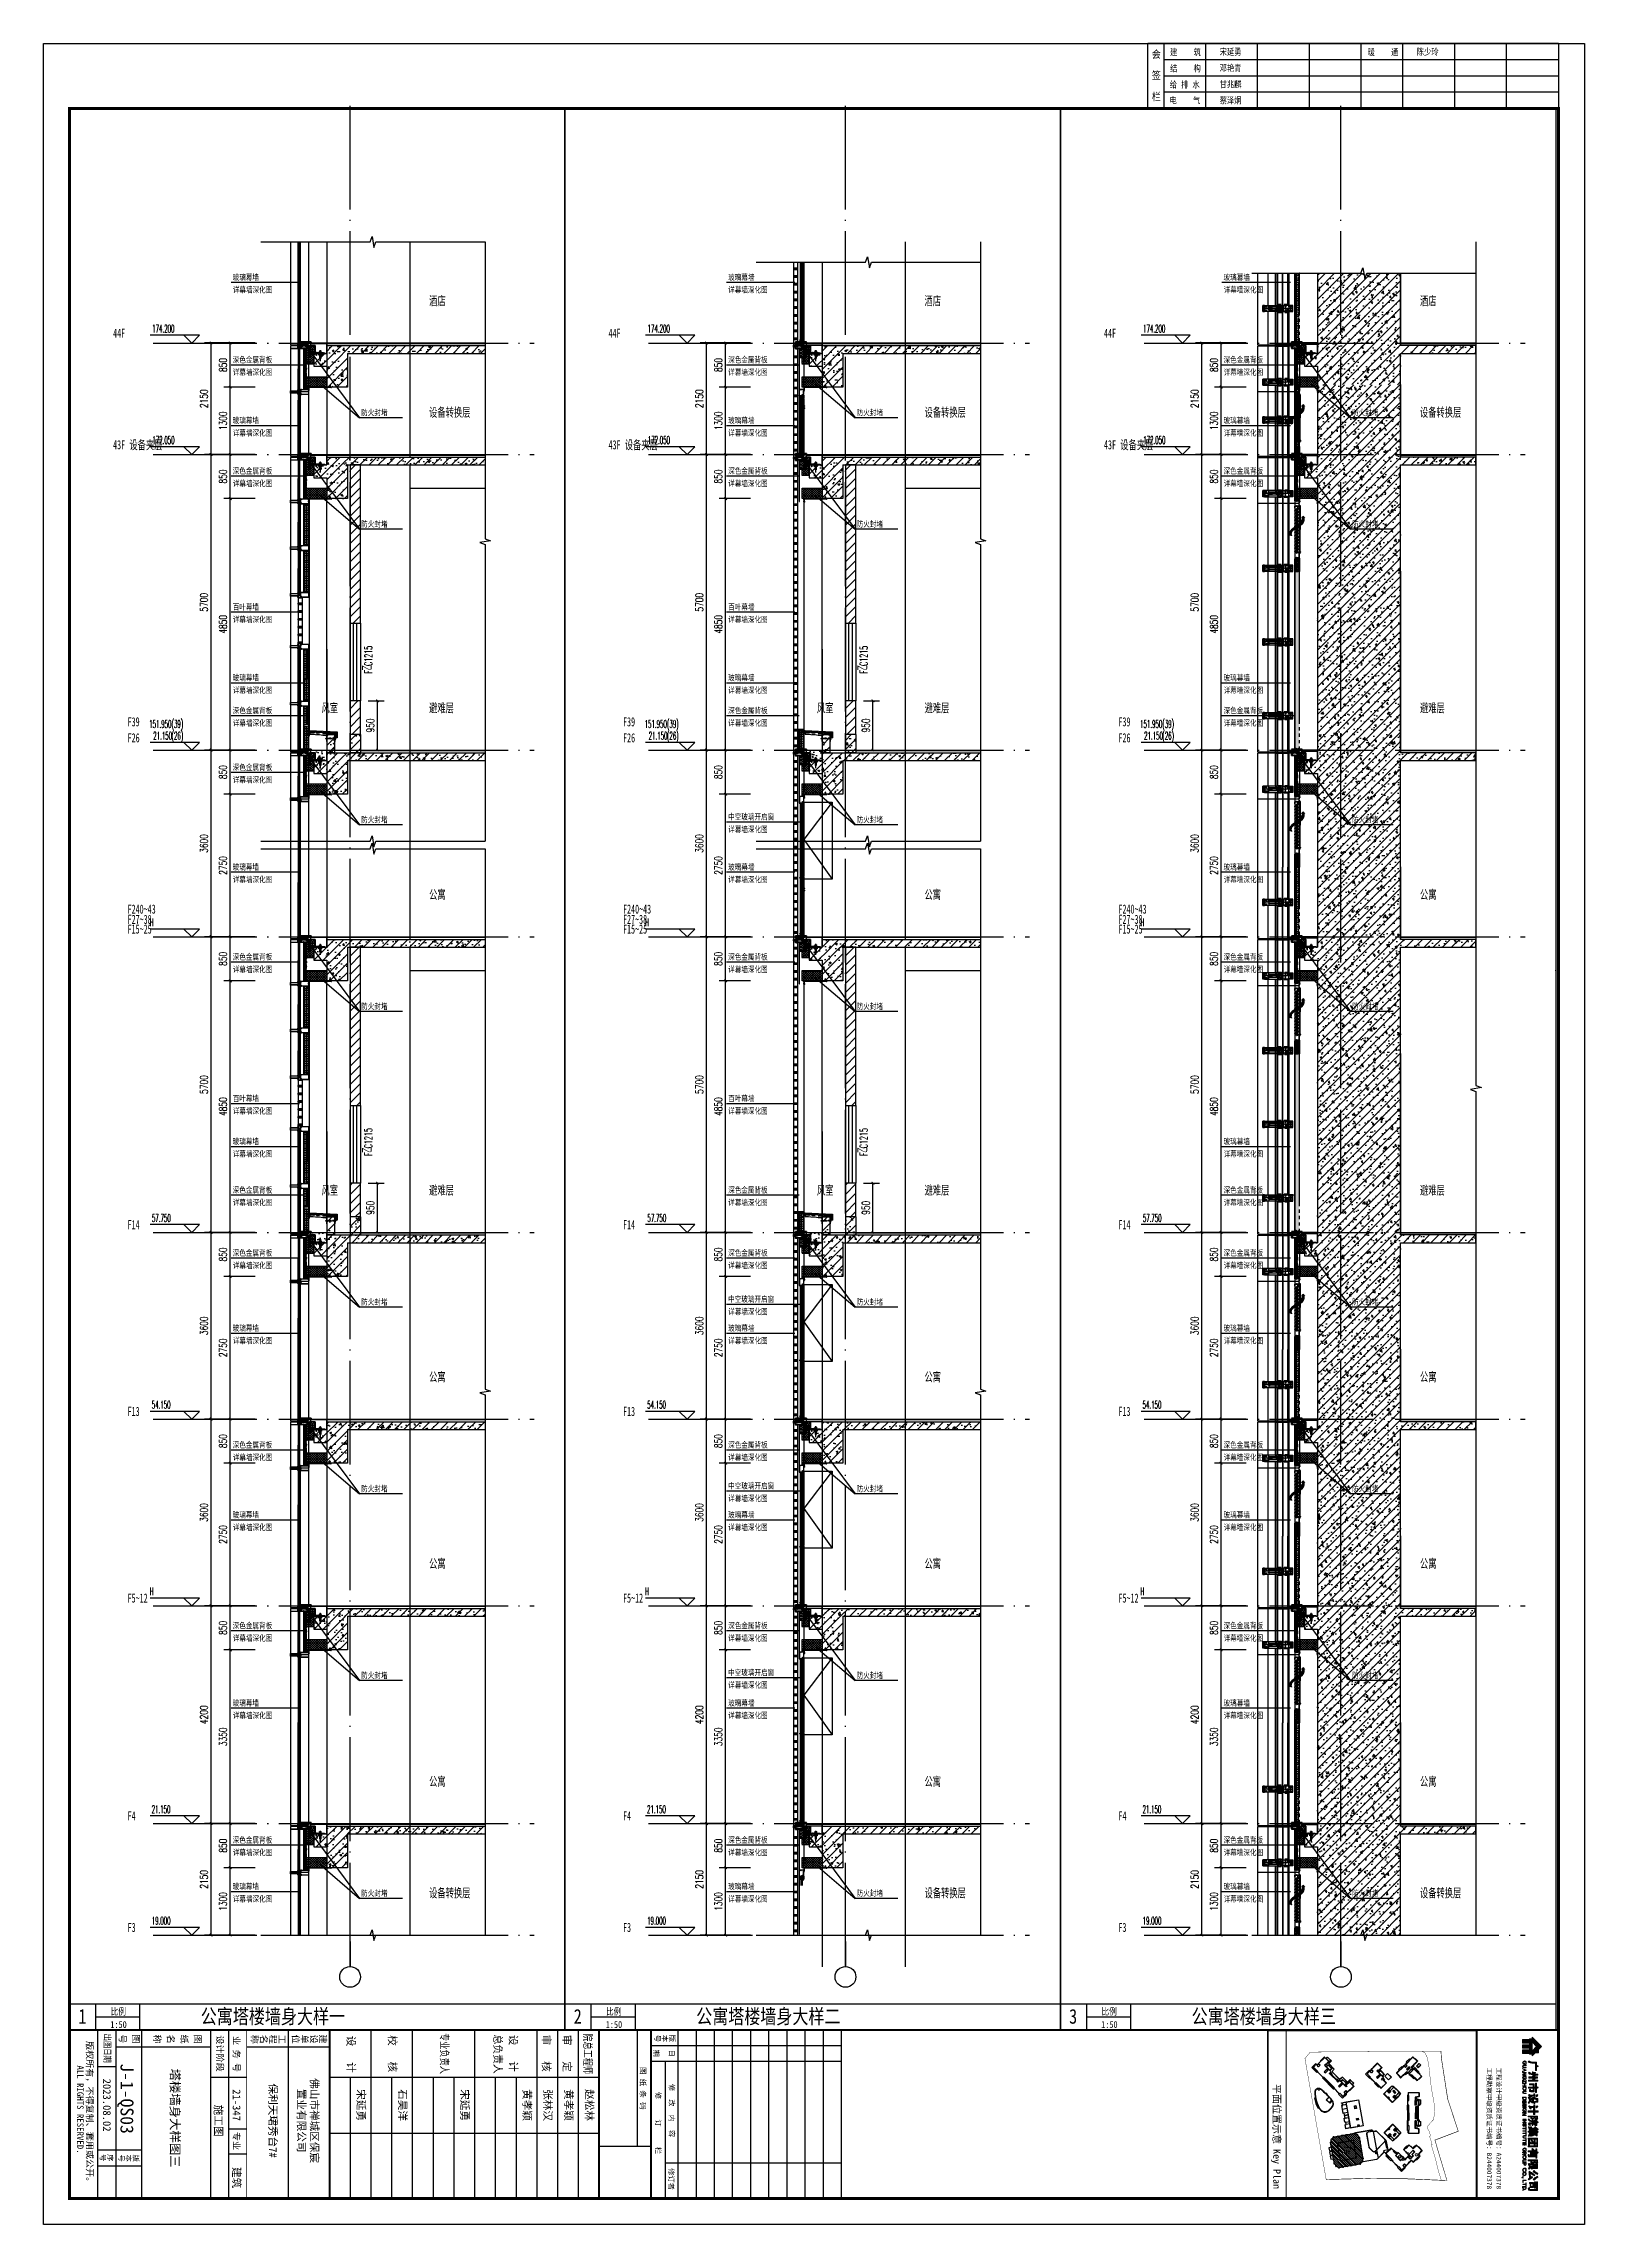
# Model space of a CAD drawing. Header units: millimetres. Extents: x 12351878 to 12381578, y 696206 to 738256.
import ezdxf
from ezdxf.enums import TextEntityAlignment as Align
from ezdxf.lldxf.tags import DXFTag

# ---------------------------------------------------------------- set-up
doc = ezdxf.new("R2010")
doc.units = ezdxf.units.MM
doc.header["$LTSCALE"] = 1000
for name, pattern in [('CENTER', [50.8, 31.75, -6.35, 6.35, -6.35]), ('CENTER2', [28.575, 19.05, -3.175, 3.175, -3.175]), ('DOT2', [0.125, 0, -0.125]), ('DOTE', [2.42, 2, -0.2, 0.02, -0.2]), ('HIDDEN', [0.125, 0.0625, -0.0625]), ('HIDDEN2', [4.7625, 3.175, -1.5875]), ('HIDDENX2', [19.05, 12.7, -6.35]), ('Tower curtain wall section$0$HIDDENX2', [0.75, 0.5, -0.25]), ('示意图$0$DASHDOT', [25.4, 12.7, -6.35, 0, -6.35])]:
    doc.linetypes.add(name, pattern=pattern)
for name, color, linetype in [('_U+56FE_U+5C42 1', 7, 'Continuous'), ('A-ANNO-DIMS', 3, 'Continuous'), ('A-ANNO-ELEV', 3, 'Continuous'), ('A-ANNO-SYMB', 3, 'Continuous'), ('A-ANNO-TEXT', 7, 'Continuous'), ('A-ANNO-TTLB', 7, 'Continuous'), ('A-DOOR-FIRE', 10, 'Continuous'), ('A-DWFR-IDEN', 10, 'Continuous'), ('A-WALL', 5, 'Continuous'), ('A-WALL-PATT', 8, 'Continuous'), ('ALUM', 1, 'Continuous'), ('ALUM-V', 11, 'Continuous'), ('AXIS', 3, 'Continuous'), ('AXIS_TEXT', 7, 'Continuous'), ('DIM', 7, 'Continuous'), ('DIM_LEAD', 3, 'Continuous'), ('DOTE', 16, 'DOTE'), ('ELASTOMER', 6, 'Continuous'), ('ELASTOMER-V', 241, 'Continuous'), ('ELASTROMER-V', 241, 'Continuous'), ('EXTRUSION-V', 141, 'Continuous'), ('EXTRUSION1', 4, 'Continuous'), ('EXTRUSION2', 133, 'Continuous'), ('FASTENER', 191, 'Continuous'), ('GLASS', 1, 'Continuous'), ('GLASS-V', 11, 'Continuous'), ('GRID', 8, 'CENTER'), ('GZDI-J建筑-立面-后可见线', 252, 'Continuous'), ('INSUL', 8, 'HIDDEN'), ('PUB_HATCH', 8, 'Continuous'), ('PUB_TEXT', 7, 'Continuous'), ('SFC-ELASTOMER', 6, 'Continuous'), ('SFC-ELASTOMER-V', 241, 'Continuous'), ('SILICONE', 8, 'Continuous'), ('SILICONE-V', 9, 'Continuous'), ('STEEL', 3, 'Continuous'), ('STEEL-V', 71, 'Continuous'), ('STRUCTURE', 5, 'Continuous'), ('SURFACE', 6, 'Continuous'), ('SUS-V', 201, 'Continuous'), ('SYMBOL', 7, 'Continuous'), ('TITEXT', 7, 'Continuous'), ('TITLIN', 7, 'Continuous'), ('WELD', 6, 'Continuous'), ('X1', 7, 'Continuous'), ('图框层', 3, 'Continuous'), ('图签 A1$0$净用地范围线', 6, 'Continuous'), ('型材断面填充', 254, 'Continuous'), ('建筑轮廓-首层平台', 90, 'Continuous'), ('示意图$0$_平面辅助线', 7, 'Continuous'), ('示意图$0$A-FURN', 251, 'Continuous'), ('示意图$0$A-WALL', 2, 'Continuous'), ('示意图$0$DIM_MODI', 6, 'Continuous'), ('示意图$0$WALL', 4, 'Continuous'), ('示意图$0$净用地范围线', 6, 'Continuous'), ('示意图$0$图签 A1$0$净用地范围线', 6, 'Continuous'), ('示意图$0$坐标编号', 51, 'Continuous'), ('示意图$0$建筑轮廓-窗-阳台', 255, 'Continuous'), ('示意图$0$建筑轮廓-首层平台', 90, 'Continuous'), ('示意图$0$首二层+地下室_04(1)$0$1#楼首层平面图$0$A-WALL', 2, 'Continuous'), ('铝板断面填充', 14, 'Continuous')]:
    doc.layers.add(name, color=color, linetype=linetype)
for name, color, linetype, lineweight in [('示意图$0$建筑物信息', 7, 'Continuous', 0), ('示意图$0$建筑轮廓-塔楼', 4, 'Continuous', 0), ('示意图$0$绿化系统', 106, 'Continuous', 5)]:
    doc.layers.add(name, color=color, linetype=linetype, lineweight=lineweight)
doc.styles.add('_TCH_DIM', font='SIMPLEX.shx', dxfattribs={"width": 0.6, "bigfont": 'GBCBIG.shx'})
doc.styles.add('_TCH_DIM_T3', font='SIMPLEX', dxfattribs={"width": 0.705882, "bigfont": 'GBCBIG'})
doc.styles.add('_TCH_WINDOW', font='SIMPLEX', dxfattribs={"width": 0.7, "bigfont": 'GBCBIG'})
doc.styles.add('ACHT', font='simhei.ttf')
doc.styles.add('COMPLEX', font='COMPLEX')
doc.styles.add('TITLE', font='simhei.ttf')
doc.styles.add('TITMK', font='simhei.ttf')
doc.styles.add('TITXC', font='simhei.ttf')
doc.styles.add('TITXH', font='')
doc.styles.add('TITXV', font='', dxfattribs={"width": 0.7})
doc.styles.add('宋体', font='', dxfattribs={"width": 0.65})
doc.styles.add('示意图$0$-黑体', font='simhei.ttf', dxfattribs={"width": 0.7})
doc.styles.get('TITXH').set_extended_font_data('@SimSun')
doc.styles.get('TITXV').set_extended_font_data('SimSun')
doc.styles.get('宋体').set_extended_font_data('SimSun')
tags = doc.linetypes.add('图签 A1$0$DASHDOT', pattern=[1, 0.5, -0.25, 0, -0.25]).pattern_tags.tags
tags[10:11] = [DXFTag(74, 4), DXFTag(75, 0), DXFTag(340, '0'), DXFTag(46, 1.0), DXFTag(50, 0.0), DXFTag(44, 0.0), DXFTag(45, 0.0)]
tags[8:9] = [DXFTag(74, 4), DXFTag(75, 0), DXFTag(340, '0'), DXFTag(46, 1.0), DXFTag(50, 0.0), DXFTag(44, 0.0), DXFTag(45, 0.0)]
tags[6:7] = [DXFTag(74, 4), DXFTag(75, 0), DXFTag(340, '0'), DXFTag(46, 1.0), DXFTag(50, 0.0), DXFTag(44, 0.0), DXFTag(45, 0.0)]
tags[4:5] = [DXFTag(74, 4), DXFTag(75, 0), DXFTag(340, '0'), DXFTag(46, 1.0), DXFTag(50, 0.0), DXFTag(44, 0.0), DXFTag(45, 0.0)]
tags = doc.linetypes.add('示意图$0$图签 A1$0$DASHDOT', pattern=[1, 0.5, -0.25, 0, -0.25]).pattern_tags.tags
tags[10:11] = [DXFTag(74, 4), DXFTag(75, 0), DXFTag(340, '0'), DXFTag(46, 1.0), DXFTag(50, 0.0), DXFTag(44, 0.0), DXFTag(45, 0.0)]
tags[8:9] = [DXFTag(74, 4), DXFTag(75, 0), DXFTag(340, '0'), DXFTag(46, 1.0), DXFTag(50, 0.0), DXFTag(44, 0.0), DXFTag(45, 0.0)]
tags[6:7] = [DXFTag(74, 4), DXFTag(75, 0), DXFTag(340, '0'), DXFTag(46, 1.0), DXFTag(50, 0.0), DXFTag(44, 0.0), DXFTag(45, 0.0)]
tags[4:5] = [DXFTag(74, 4), DXFTag(75, 0), DXFTag(340, '0'), DXFTag(46, 1.0), DXFTag(50, 0.0), DXFTag(44, 0.0), DXFTag(45, 0.0)]
doc.dimstyles.new('_TCH_ARCH&&50', dxfattribs={"dimtxt": 148.75, "dimasz": 50, "dimexe": 125, "dimexo": 150, "dimgap": 63.125, "dimtad": 1, "dimdec": 0, "dimzin": 0, "dimdsep": 46, "dimtxsty": '_TCH_DIM_T3', "dimblk": 'ARCHTICK', "dimcen": 0.09, "dimclrt": 7, "dimazin": 2, "dimtfac": 1, "dimtdec": 0, "dimtix": 1, "dimtmove": 2, "dimatfit": 3, "dimfxl": 0, "dimtolj": 1, "dimtzin": 0, "dimarcsym": 0})
pattern_1 = [(45, (-12393068, -704772.928), (-22.4506403, 22.4506403), []), (135, (-12393068, -704772.928), (-22.4506403, -22.4506403), [])]
pattern_2 = [(90, (777.9763, -18948.4055), (-1.082531755, 1.875), [1.25, -2.5]), (210, (777.9763, -18948.4055), (-1.082531755, -1.875), [1.25, -2.5]), (150, (777.9763, -18948.4055), (-2.16506351, -1e-12), [-2.5, 1.25])]
pattern_3 = [(127.5, (777.9763, -18948.4055), (-1.92682377, -0.06299336), [0, -1.52, 0, -1.7, 0, -1.625]), (97.5, (777.9763, -18948.4055), (-2.82214607, 1.7697767), [0, -0.82, 0, -1.37, 0, -0.525]), (57.5, (777.9763, -18949.6355), (-0.00565905, 3.11414186), [0, -0.5, 0, -1.8, 0, -2.35]), (47.5, (777.9763, -18949.6355), (-0.87767556, 3.0061266), [0, -0.25, 0, -1.18, 0, -1.35])]
pattern_4 = [(45, (10379.6881, -12801.7212), (-0.88388348, 0.88388348), [])]
pattern_5 = [(45, (-9063.8284, 405.1745), (-0.88388348, 0.88388348), [])]
pattern_6 = [(45, (-5.177405, -3.52174), (-0.04419417, 0.04419417), [])]
pattern_7 = [(0, (0, 0), (0.375, 0.75), [0, -0.75])]
pattern_8 = [(270, (-38981.3392, 37641.0529), (1.082531755, -1.875), [1.25, -2.5]), (30, (-38981.3392, 37641.0529), (1.082531755, 1.875), [1.25, -2.5]), (330, (-38981.3392, 37641.0529), (2.16506351, -8e-16), [-2.5, 1.25])]
pattern_9 = [(37.5, (43274.5983, 15076.1299), (-0.06299336, 1.92682377), [0, -1.52, 0, -1.7, 0, -1.625]), (7.5, (43274.5983, 15076.1299), (1.7697767, 2.82214607), [0, -0.82, 0, -1.37, 0, -0.525]), (327.5, (43273.3683, 15076.1299), (3.11414186, 0.005659054), [0, -0.5, 0, -1.8, 0, -2.35]), (317.5, (43273.3683, 15076.13), (3.0061266, 0.87767556), [0, -0.25, 0, -1.18, 0, -1.35])]
pattern_10 = [(270, (-39002.3391, 34041.0529), (1.082531755, -1.875), [1.25, -2.5]), (30, (-39002.3391, 34041.0529), (1.082531755, 1.875), [1.25, -2.5]), (330, (-39002.3391, 34041.0529), (2.16506351, 1e-12), [-2.5, 1.25])]
pattern_11 = [(37.5, (-36792.0481, 32495.1883), (-0.06299336, 1.92682377), [0, -1.52, 0, -1.7, 0, -1.625]), (7.5, (-36792.048, 32495.1883), (1.7697767, 2.82214607), [0, -0.82, 0, -1.37, 0, -0.525]), (327.5, (-36793.2781, 32495.1883), (3.11414186, 0.005659054), [0, -0.5, 0, -1.8, 0, -2.35]), (317.5, (-36793.278, 32495.1883), (3.0061266, 0.87767556), [0, -0.25, 0, -1.18, 0, -1.35])]
pattern_12 = [(37.5, (-13517.786, -54191.9713), (-0.06299336, 1.92682377), [0, -1.52, 0, -1.7, 0, -1.625]), (7.5, (-13517.786, -54191.9713), (1.7697767, 2.82214607), [0, -0.82, 0, -1.37, 0, -0.525]), (327.5, (-13519.016, -54191.9713), (3.11414186, 0.005659054), [0, -0.5, 0, -1.8, 0, -2.35]), (317.5, (-13519.016, -54191.9713), (3.0061266, 0.87767556), [0, -0.25, 0, -1.18, 0, -1.35])]
pattern_13 = [(45, (-32803.2203, 32348.05), (-3.5355339, 3.5355339), []), (45, (-32802.513, 32347.343), (-3.5355339, 3.5355339), [])]
pattern_14 = [(45, (-32887.7904, 32353.05), (-3.5355339, 3.5355339), []), (45, (-32887.0833, 32352.343), (-3.5355339, 3.5355339), [])]
pattern_15 = [(0, (-32889.2046, 32354.4644), (1.875, 1.082531755), [1.25, -2.5]), (120, (-32889.2046, 32354.4644), (-1.875, 1.082531755), [1.25, -2.5]), (60, (-32889.2046, 32354.4644), (4e-16, 2.16506351), [-2.5, 1.25])]
pattern_16 = [(45, (-55199.1327, 32772.274), (-3.5355339, 3.5355339), []), (45, (-55198.4256, 32771.567), (-3.5355339, 3.5355339), [])]
pattern_17 = [(37.5, (-13253.4063, -54849.4712), (-0.06299336, 1.92682377), [0, -1.52, 0, -1.7, 0, -1.625]), (7.5, (-13253.4063, -54849.4712), (1.7697767, 2.82214607), [0, -0.82, 0, -1.37, 0, -0.525]), (327.5, (-13254.6363, -54849.4712), (3.11414186, 0.005659054), [0, -0.5, 0, -1.8, 0, -2.35]), (317.5, (-13254.6363, -54849.4712), (3.0061266, 0.87767556), [0, -0.25, 0, -1.18, 0, -1.35])]
pattern_18 = [(180, (-12319.038, 33830.009), (2e-12, -2.5), []), (270, (-12319.038, 33830.009), (2.5, 2e-12), [])]
pattern_19 = [(90, (-12321.038, 33808.0089), (1.08253175, 1.875), [1.25, -2.5]), (330, (-12321.038, 33808.0089), (1.082531757, -1.874999996), [1.25, -2.5]), (30, (-12321.038, 33808.0089), (2.165063507, 4e-09), [-2.5, 1.25])]
pattern_20 = [(270, (-6374.46293, 31639.0974), (0.1875, -0.09375), [0, -0.1875])]
pattern_21 = [(180, (-6374.46293, 31639.0974), (-0.09375, -0.1875), [0, -0.1875])]
pattern_22 = [(45, (0, 0), (-88.3883476, 88.3883476), []), (50, (0, 0), (358.630091, -31.3760675), [37.5, -412.5]), (355, (0, 0), (-69.375667, 376.096067), [30, -330]), (100.4514, (29.9, -2.6), (289.254691, 344.719771), [31.870095, -350.571056]), (46.1842, (0, 100), (533.620524, -82.759507), [56.25, -618.75]), (96.6356, (44.47, 93.1), (467.331353, 487.058935), [47.805144, -525.8565]), (351.1842, (0, 100), (467.330973, 487.0593), [45, -495]), (21, (50, 75), (298.453526, -201.309445), [37.5, -412.5]), (326, (50, 75), (121.657666, 362.575023), [30, -330]), (71.4514, (74.87, 58.22), (420.111314, 161.265248), [31.870095, -350.571056]), (37.5, (0, 0), (6.0799277, 166.4469269), [0, -326, 0, -335, 0, -331.25]), (7.5, (0, 0), (131.5347687, 197.205856), [0, -191, 0, -318.5, 0, -126.25]), (327.5, (-111.5, 0), (266.9112181, -11.2774359), [0, -125, 0, -390, 0, -517.5]), (317.5, (-161.5, 0), (291.5930847, 50.052491), [0, -162.5, 0, -259, 0, -367.5])]
pattern_23 = [(37.5, (-13517.786, -54191.9713), (-0.06299336, 1.92682377), [0, -1.52, 0, -1.7, 0, -1.625]), (7.5, (-13517.786, -54191.9713), (1.7697767, 2.82214607), [0, -0.82, 0, -1.37, 0, -0.525]), (327.5, (-13519.016, -54191.9713), (3.11414186, 0.005659054), [0, -0.5, 0, -1.8, 0, -2.35]), (317.5, (-13519.016, -54191.9713), (3.0061266, 0.87767556), [0, -0.25, 0, -1.18, 0, -1.35])]
pattern_24 = [(37.5, (-8099.7007, -1526.457), (-0.06299336, 1.92682377), [0, -1.52, 0, -1.7, 0, -1.625]), (7.5, (-8099.7007, -1526.457), (1.7697767, 2.82214607), [0, -0.82, 0, -1.37, 0, -0.525]), (327.5, (-8100.9307, -1526.457), (3.11414186, 0.00565905), [0, -0.5, 0, -1.8, 0, -2.35]), (317.5, (-8100.9307, -1526.457), (3.0061266, 0.87767556), [0, -0.25, 0, -1.18, 0, -1.35])]
pattern_25 = [(37.5, (-8096.2497, -1542.0338), (-0.06299336, 1.92682377), [0, -1.52, 0, -1.7, 0, -1.625]), (7.5, (-8096.2497, -1542.0338), (1.7697767, 2.82214607), [0, -0.82, 0, -1.37, 0, -0.525]), (327.5, (-8097.4797, -1542.0338), (3.11414186, 0.00565905), [0, -0.5, 0, -1.8, 0, -2.35]), (317.5, (-8097.4797, -1542.0338), (3.0061266, 0.87767556), [0, -0.25, 0, -1.18, 0, -1.35])]
pattern_26 = [(45, (-32803.2203, 32398.05), (-3.5355339, 3.5355339), []), (45, (-32802.513, 32397.343), (-3.5355339, 3.5355339), [])]
pattern_27 = [(37.5, (-13253.4063, -54849.4712), (-0.06299336, 1.92682377), [0, -1.52, 0, -1.7, 0, -1.625]), (7.5, (-13253.4063, -54849.4712), (1.7697767, 2.82214607), [0, -0.82, 0, -1.37, 0, -0.525]), (327.5, (-13254.6363, -54849.4712), (3.11414186, 0.005659054), [0, -0.5, 0, -1.8, 0, -2.35]), (317.5, (-13254.6363, -54849.4712), (3.0061266, 0.87767556), [0, -0.25, 0, -1.18, 0, -1.35])]
pattern_28 = [(45, (-32803.2203, 32348.05), (-3.5355339, 3.5355339), []), (45, (-32802.513, 32347.343), (-3.5355339, 3.5355339), [])]
pattern_29 = [(45, (-32887.7904, 32353.05), (-3.5355339, 3.5355339), []), (45, (-32887.0833, 32352.343), (-3.5355339, 3.5355339), [])]
pattern_30 = [(37.5, (-8096.2497, -1499.751), (-0.06299336, 1.92682377), [0, -1.52, 0, -1.7, 0, -1.625]), (7.5, (-8096.2497, -1499.751), (1.7697767, 2.82214607), [0, -0.82, 0, -1.37, 0, -0.525]), (327.5, (-8097.4797, -1499.751), (3.11414186, 0.00565905), [0, -0.5, 0, -1.8, 0, -2.35]), (317.5, (-8097.4797, -1499.751), (3.0061266, 0.87767556), [0, -0.25, 0, -1.18, 0, -1.35])]
pattern_31 = [(45, (-9063.8284, -5294.8255), (-0.88388348, 0.88388348), [])]
pattern_32 = [(108.43495, (4.298, -84.82), (-85.962545, 223.502618), [27.1839, -244.6535]), (18.43495, (-81.664, -110.608), (171.92509, 68.770036), [81.5527, -190.2848]), (71.56505, (-4.298, -84.82), (6e-11, 34.385018), [27.1839, -244.6535]), (161.56505, (-4.298, -59.031), (-85.962545, 17.19251), [81.5527, -190.2848])]
pattern_33 = [(37.5, (-168113.4342, 18410.1486), (-0.062993358, 1.926823769), [0, -1.52, 0, -1.7, 0, -1.625]), (7.5, (-168113.4342, 18410.1486), (1.769776705, 2.822146065), [0, -0.82, 0, -1.37, 0, -0.525]), (327.5, (-168114.6642, 18410.1486), (3.114141862, 0.005659054), [0, -0.5, 0, -1.8, 0, -2.35]), (317.5, (-168114.6642, 18410.1486), (3.006126605, 0.877675565), [0, -0.25, 0, -1.18, 0, -1.35])]
pattern_34 = [(270, (25283.7199, 8363.7536), (1.082531755, -1.875), [1.25, -2.5]), (30, (25283.7199, 8363.7536), (1.082531755, 1.875), [1.25, -2.5]), (330, (25283.7199, 8363.7536), (2.16506351, -3e-15), [-2.5, 1.25])]
pattern_35 = [(307.5, (61897.385, 5833.8419), (1.92682377, 0.06299336), [0, -1.52, 0, -1.7, 0, -1.625]), (277.5, (61897.385, 5833.842), (2.82214607, -1.7697767), [0, -0.82, 0, -1.37, 0, -0.525]), (237.5, (61897.385, 5835.072), (0.005659054, -3.11414186), [0, -0.5, 0, -1.8, 0, -2.35]), (227.5, (61897.385, 5835.072), (0.87767556, -3.0061266), [0, -0.25, 0, -1.18, 0, -1.35])]
pattern_36 = [(307.5, (3990.7763, -1801.8549), (1.9268238, 0.0629934), [0, -1.52, 0, -1.7, 0, -1.625]), (277.5, (3990.7763, -1801.8549), (2.822146, -1.769777), [0, -0.82, 0, -1.37, 0, -0.525]), (237.5, (3990.7763, -1800.6249), (0.005659, -3.114142), [0, -0.5, 0, -1.8, 0, -2.35]), (227.5, (3990.7763, -1800.6249), (0.8776756, -3.0061266), [0, -0.25, 0, -1.18, 0, -1.35])]
pattern_37 = [(127.5, (-17298.3365, 18790.802), (-1.92682377, -0.06299336), [0, -1.52, 0, -1.7, 0, -1.625]), (97.5, (-17298.3365, 18790.802), (-2.82214607, 1.7697767), [0, -0.82, 0, -1.37, 0, -0.525]), (57.5, (-17298.3365, 18789.572), (-0.00565905, 3.11414186), [0, -0.5, 0, -1.8, 0, -2.35]), (47.5, (-17298.3365, 18789.572), (-0.87767556, 3.0061266), [0, -0.25, 0, -1.18, 0, -1.35])]
pattern_38 = [(127.5, (-17301.2324, 18790.802), (-1.92682377, -0.06299336), [0, -1.52, 0, -1.7, 0, -1.625]), (97.5, (-17301.2324, 18790.802), (-2.82214607, 1.7697767), [0, -0.82, 0, -1.37, 0, -0.525]), (57.5, (-17301.2324, 18789.572), (-0.00565905, 3.11414186), [0, -0.5, 0, -1.8, 0, -2.35]), (47.5, (-17301.2324, 18789.572), (-0.87767556, 3.0061266), [0, -0.25, 0, -1.18, 0, -1.35])]
pattern_39 = [(127.5, (60848.2015, -18894.7031), (-1.92682377, -0.06299336), [0, -1.52, 0, -1.7, 0, -1.625]), (97.5, (60848.2015, -18894.703), (-2.82214607, 1.7697767), [0, -0.82, 0, -1.37, 0, -0.525]), (57.5, (60848.2015, -18895.9331), (-0.005659054, 3.11414186), [0, -0.5, 0, -1.8, 0, -2.35]), (47.5, (60848.2015, -18895.933), (-0.87767556, 3.0061266), [0, -0.25, 0, -1.18, 0, -1.35])]
pattern_40 = [(222.3246, (3811.1107, -2471.2442), (0.841662, -0.924178), [])]
pattern_41 = [(0, (-32889.2046, 32354.4644), (1.875, 1.082531755), [1.25, -2.5]), (120, (-32889.2046, 32354.4644), (-1.875, 1.082531755), [1.25, -2.5]), (60, (-32889.2046, 32354.4644), (4e-16, 2.16506351), [-2.5, 1.25])]
pattern_42 = [(45, (-32889.205, 32354.464), (-13.258252, 13.258252), []), (135, (-32889.205, 32354.464), (-13.258252, -13.258252), [])]
pattern_43 = [(0, (-36792.0481, 32495.1883), (2e-16, 1.25), []), (90, (-36792.0481, 32495.1883), (-1.25, 3e-16), [])]
pattern_44 = [(90, (-36792.0481, 32495.1883), (-1.082531755, 1.875), [1.25, -2.5]), (210, (-36792.0481, 32495.1883), (-1.082531755, -1.875), [1.25, -2.5]), (150, (-36792.0481, 32495.1883), (-2.16506351, 5e-16), [-2.5, 1.25])]
pattern_45 = [(0, (-32889.2046, 32354.4644), (1.875, 1.082531755), [1.25, -2.5]), (120, (-32889.2046, 32354.4644), (-1.875, 1.082531755), [1.25, -2.5]), (60, (-32889.2046, 32354.4644), (4e-16, 2.16506351), [-2.5, 1.25])]
pattern_46 = [(307.5, (-32889.2046, 32354.4644), (1.92682377, 0.06299336), [0, -1.52, 0, -1.7, 0, -1.625]), (277.5, (-32889.2046, 32354.4644), (2.82214607, -1.7697767), [0, -0.82, 0, -1.37, 0, -0.525]), (237.5, (-32889.2046, 32355.6944), (0.005659054, -3.11414186), [0, -0.5, 0, -1.8, 0, -2.35]), (227.5, (-32889.2046, 32355.6944), (0.87767556, -3.0061266), [0, -0.25, 0, -1.18, 0, -1.35])]
pattern_47 = [(37.5, (43274.5983, 12016.1096), (-0.06299336, 1.92682377), [0, -1.52, 0, -1.7, 0, -1.625]), (7.5, (43274.5983, 12016.1096), (1.7697767, 2.82214607), [0, -0.82, 0, -1.37, 0, -0.525]), (327.5, (43273.3683, 12016.1096), (3.11414186, 0.005659054), [0, -0.5, 0, -1.8, 0, -2.35]), (317.5, (43273.3683, 12016.1096), (3.0061266, 0.87767556), [0, -0.25, 0, -1.18, 0, -1.35])]
pattern_48 = [(37.5, (-36792.0481, 29665.438), (-0.06299336, 1.92682377), [0, -1.52, 0, -1.7, 0, -1.625]), (7.5, (-36792.048, 29665.438), (1.7697767, 2.82214607), [0, -0.82, 0, -1.37, 0, -0.525]), (327.5, (-36793.2781, 29665.438), (3.11414186, 0.005659054), [0, -0.5, 0, -1.8, 0, -2.35]), (317.5, (-36793.278, 29665.438), (3.0061266, 0.87767556), [0, -0.25, 0, -1.18, 0, -1.35])]
pattern_49 = [(37.5, (-8099.7007, -1526.457), (-0.06299336, 1.92682377), [0, -1.52, 0, -1.7, 0, -1.625]), (7.5, (-8099.7007, -1526.457), (1.7697767, 2.82214607), [0, -0.82, 0, -1.37, 0, -0.525]), (327.5, (-8100.9307, -1526.457), (3.11414186, 0.00565905), [0, -0.5, 0, -1.8, 0, -2.35]), (317.5, (-8100.9307, -1526.457), (3.0061266, 0.87767556), [0, -0.25, 0, -1.18, 0, -1.35])]
pattern_50 = [(37.5, (-8096.2497, -1542.0338), (-0.06299336, 1.92682377), [0, -1.52, 0, -1.7, 0, -1.625]), (7.5, (-8096.2497, -1542.0338), (1.7697767, 2.82214607), [0, -0.82, 0, -1.37, 0, -0.525]), (327.5, (-8097.4797, -1542.0338), (3.11414186, 0.00565905), [0, -0.5, 0, -1.8, 0, -2.35]), (317.5, (-8097.4797, -1542.0338), (3.0061266, 0.87767556), [0, -0.25, 0, -1.18, 0, -1.35])]
pattern_51 = [(0, (-32889.2046, 32354.4644), (1.875, 1.082531755), [1.25, -2.5]), (120, (-32889.2046, 32354.4644), (-1.875, 1.082531755), [1.25, -2.5]), (60, (-32889.2046, 32354.4644), (4e-16, 2.16506351), [-2.5, 1.25])]
pattern_52 = [(307.5, (-15558.2112, 98829.3921), (1.92682377, 0.062993358), [0, -1.52, 0, -1.7, 0, -1.625]), (277.5, (-15558.2112, 98829.392), (2.822146065, -1.769776705), [0, -0.82, 0, -1.37, 0, -0.525]), (237.5, (-15558.2112, 98830.6221), (0.005659054, -3.114141862), [0, -0.5, 0, -1.8, 0, -2.35]), (227.5, (-15558.2112, 98830.622), (0.877675565, -3.006126605), [0, -0.25, 0, -1.18, 0, -1.35])]
pattern_53 = [(307.5, (-15558.2112, 98829.3921), (1.92682377, 0.062993358), [0, -1.52, 0, -1.7, 0, -1.625]), (277.5, (-15558.2112, 98829.392), (2.822146065, -1.769776705), [0, -0.82, 0, -1.37, 0, -0.525]), (237.5, (-15558.2112, 98830.6221), (0.005659054, -3.114141862), [0, -0.5, 0, -1.8, 0, -2.35]), (227.5, (-15558.2112, 98830.622), (0.877675565, -3.006126605), [0, -0.25, 0, -1.18, 0, -1.35])]
pattern_54 = [(360, (1927.385, 1483.0631), (-6e-13, 1.25), []), (90, (1927.385, 1483.0631), (-1.25, -6e-13), [])]
pattern_55 = [(0, (-15583.2114, 98934.392), (0, 3.24759526), [1.875, -3.75]), (120, (-15583.2114, 98934.392), (-2.8125, -1.62379763), [1.875, -3.75]), (60, (-15581.3364, 98934.392), (-2.8125, 1.62379763), [1.875, -3.75])]
pattern_56 = [(0, (-115965.763, -81790.9064), (0, 3.247595264), [1.875, -3.75]), (120, (-115965.763, -81790.9064), (-2.8125, -1.62379763), [1.875, -3.75]), (60, (-115963.888, -81790.9064), (-2.8125, 1.62379763), [1.875, -3.75])]
pattern_57 = [(45, (-9063.8284, 405.1745), (-0.88388348, 0.88388348), [])]
pattern_58 = [(0, (-28725.5163, 34041.0529), (1.875, 1.082531755), [1.25, -2.5]), (120, (-28725.5163, 34041.0529), (-1.875, 1.082531755), [1.25, -2.5]), (60, (-28725.5163, 34041.0529), (4e-16, 2.16506351), [-2.5, 1.25])]
pattern_59 = [(307.5, (-28725.5163, 34041.0529), (1.92682377, 0.06299336), [0, -1.52, 0, -1.7, 0, -1.625]), (277.5, (-28725.5163, 34041.053), (2.82214607, -1.7697767), [0, -0.82, 0, -1.37, 0, -0.525]), (237.5, (-28725.5163, 34042.2829), (0.005659054, -3.11414186), [0, -0.5, 0, -1.8, 0, -2.35]), (227.5, (-28725.5163, 34042.283), (0.87767556, -3.0061266), [0, -0.25, 0, -1.18, 0, -1.35])]
pattern_60 = [(37.5, (-8099.7007, -1526.457), (-0.06299336, 1.92682377), [0, -1.52, 0, -1.7, 0, -1.625]), (7.5, (-8099.7007, -1526.457), (1.7697767, 2.82214607), [0, -0.82, 0, -1.37, 0, -0.525]), (327.5, (-8100.9307, -1526.457), (3.11414186, 0.00565905), [0, -0.5, 0, -1.8, 0, -2.35]), (317.5, (-8100.9307, -1526.457), (3.0061266, 0.87767556), [0, -0.25, 0, -1.18, 0, -1.35])]
pattern_61 = [(37.5, (-8096.2497, -1542.0338), (-0.06299336, 1.92682377), [0, -1.52, 0, -1.7, 0, -1.625]), (7.5, (-8096.2497, -1542.0338), (1.7697767, 2.82214607), [0, -0.82, 0, -1.37, 0, -0.525]), (327.5, (-8097.4797, -1542.0338), (3.11414186, 0.00565905), [0, -0.5, 0, -1.8, 0, -2.35]), (317.5, (-8097.4797, -1542.0338), (3.0061266, 0.87767556), [0, -0.25, 0, -1.18, 0, -1.35])]
pattern_62 = [(307.5, (-53023.0522, 18896.9687), (1.92682377, 0.06299336), [0, -1.52, 0, -1.7, 0, -1.625]), (277.5, (-53023.0522, 18896.9687), (2.82214607, -1.7697767), [0, -0.82, 0, -1.37, 0, -0.525]), (237.5, (-53023.0522, 18898.1987), (0.005659054, -3.11414186), [0, -0.5, 0, -1.8, 0, -2.35]), (227.5, (-53023.0522, 18898.1987), (0.87767556, -3.0061266), [0, -0.25, 0, -1.18, 0, -1.35])]
pattern_63 = [(217.5, (99998.8112, 20934.3876), (0.062993358, -1.92682377), [0, -1.52, 0, -1.7, 0, -1.625]), (187.5, (99998.8112, 20934.3876), (-1.769776705, -2.822146065), [0, -0.82, 0, -1.37, 0, -0.525]), (147.5, (100000.0412, 20934.3876), (-3.114141862, -0.005659054), [0, -0.5, 0, -1.8, 0, -2.35]), (137.5, (100000.0412, 20934.3876), (-3.006126605, -0.877675565), [0, -0.25, 0, -1.18, 0, -1.35])]
pattern_64 = [(360, (1927.385, 3620.1014), (-6e-13, 1.25), []), (90, (1927.385, 3620.1014), (-1.25, -6e-13), [])]
pattern_65 = [(90, (-14279.9602, -31211.1543), (1.25, 1.25), [1.25, -1.25])]
pattern_66 = [(37.5, (-13517.786, -54191.9713), (-0.06299336, 1.92682377), [0, -1.52, 0, -1.7, 0, -1.625]), (7.5, (-13517.786, -54191.9713), (1.7697767, 2.82214607), [0, -0.82, 0, -1.37, 0, -0.525]), (327.5, (-13519.016, -54191.9713), (3.11414186, 0.005659054), [0, -0.5, 0, -1.8, 0, -2.35]), (317.5, (-13519.016, -54191.9713), (3.0061266, 0.87767556), [0, -0.25, 0, -1.18, 0, -1.35])]
pattern_67 = [(307.5, (-15558.2112, 98829.3921), (1.92682377, 0.062993358), [0, -1.52, 0, -1.7, 0, -1.625]), (277.5, (-15558.2112, 98829.392), (2.822146065, -1.769776705), [0, -0.82, 0, -1.37, 0, -0.525]), (237.5, (-15558.2112, 98830.6221), (0.005659054, -3.114141862), [0, -0.5, 0, -1.8, 0, -2.35]), (227.5, (-15558.2112, 98830.622), (0.877675565, -3.006126605), [0, -0.25, 0, -1.18, 0, -1.35])]
pattern_68 = [(45, (-32803.2203, 32348.05), (-3.5355339, 3.5355339), []), (45, (-32802.513, 32347.343), (-3.5355339, 3.5355339), [])]
pattern_69 = [(45, (-32887.7904, 32353.05), (-3.5355339, 3.5355339), []), (45, (-32887.0833, 32352.343), (-3.5355339, 3.5355339), [])]
pattern_70 = [(45, (-12372697.5, -705372.928), (-22.4506403, 22.4506403), []), (135, (-12372697.5, -705372.928), (-22.4506403, -22.4506403), [])]
pattern_71 = [(0, (-32889.2046, 32354.4644), (1.875, 1.082531755), [1.25, -2.5]), (120, (-32889.2046, 32354.4644), (-1.875, 1.082531755), [1.25, -2.5]), (60, (-32889.2046, 32354.4644), (4e-16, 2.16506351), [-2.5, 1.25])]
pattern_72 = [(307.5, (-32889.2046, 32354.4644), (1.92682377, 0.06299336), [0, -1.52, 0, -1.7, 0, -1.625]), (277.5, (-32889.2046, 32354.4644), (2.82214607, -1.7697767), [0, -0.82, 0, -1.37, 0, -0.525]), (237.5, (-32889.2046, 32355.6944), (0.005659054, -3.11414186), [0, -0.5, 0, -1.8, 0, -2.35]), (227.5, (-32889.2046, 32355.6944), (0.87767556, -3.0061266), [0, -0.25, 0, -1.18, 0, -1.35])]
pattern_73 = [(45, (-32889.205, 32354.464), (-13.258252, 13.258252), []), (135, (-32889.205, 32354.464), (-13.258252, -13.258252), [])]
pattern_74 = [(37.5, (-56739.3715, 32169.5899), (-0.062993358, 1.92682377), [0, -1.52, 0, -1.7, 0, -1.625]), (7.5, (-56739.3715, 32169.5899), (1.76977671, 2.82214607), [0, -0.82, 0, -1.37, 0, -0.525]), (327.5, (-56740.6015, 32169.5899), (3.11414186, 0.005659054), [0, -0.5, 0, -1.8, 0, -2.35]), (317.5, (-56740.6015, 32169.5899), (3.0061266, 0.87767556), [0, -0.25, 0, -1.18, 0, -1.35])]
pattern_75 = [(37.5, (-56739.3715, 31263.8583), (-0.062993358, 1.92682377), [0, -1.52, 0, -1.7, 0, -1.625]), (7.5, (-56739.3715, 31263.8583), (1.76977671, 2.82214607), [0, -0.82, 0, -1.37, 0, -0.525]), (327.5, (-56740.6015, 31263.8583), (3.11414186, 0.005659054), [0, -0.5, 0, -1.8, 0, -2.35]), (317.5, (-56740.6015, 31263.8583), (3.0061266, 0.87767556), [0, -0.25, 0, -1.18, 0, -1.35])]
pattern_76 = [(307.5, (-15558.2112, 98829.3921), (1.92682377, 0.062993358), [0, -1.52, 0, -1.7, 0, -1.625]), (277.5, (-15558.2112, 98829.392), (2.822146065, -1.769776705), [0, -0.82, 0, -1.37, 0, -0.525]), (237.5, (-15558.2112, 98830.6221), (0.005659054, -3.114141862), [0, -0.5, 0, -1.8, 0, -2.35]), (227.5, (-15558.2112, 98830.622), (0.877675565, -3.006126605), [0, -0.25, 0, -1.18, 0, -1.35])]
pattern_77 = [(307.5, (-15558.2112, 98829.3921), (1.92682377, 0.062993358), [0, -1.52, 0, -1.7, 0, -1.625]), (277.5, (-15558.2112, 98829.392), (2.822146065, -1.769776705), [0, -0.82, 0, -1.37, 0, -0.525]), (237.5, (-15558.2112, 98830.6221), (0.005659054, -3.114141862), [0, -0.5, 0, -1.8, 0, -2.35]), (227.5, (-15558.2112, 98830.622), (0.877675565, -3.006126605), [0, -0.25, 0, -1.18, 0, -1.35])]
pattern_78 = [(0, (-32889.2046, 32354.4644), (1.875, 1.082531755), [1.25, -2.5]), (120, (-32889.2046, 32354.4644), (-1.875, 1.082531755), [1.25, -2.5]), (60, (-32889.2046, 32354.4644), (4e-16, 2.16506351), [-2.5, 1.25])]
pattern_79 = [(45, (-12372697.5, -705372.93), (-88.3883476, 88.3883476), []), (50, (-12372697.5, -705372.93), (358.630091, -31.3760675), [37.5, -412.5]), (355, (-12372697.5, -705372.93), (-69.375667, 376.096067), [30, -330]), (100.4514, (-12372667.6, -705375.54), (289.254691, 344.719771), [31.870095, -350.571056]), (46.1842, (-12372697.5, -705272.93), (533.620524, -82.759507), [56.25, -618.75]), (96.6356, (-12372653.03, -705279.8), (467.331353, 487.058935), [47.805144, -525.8565]), (351.1842, (-12372697.5, -705272.93), (467.330973, 487.0593), [45, -495]), (21, (-12372647.5, -705297.93), (298.453526, -201.309445), [37.5, -412.5]), (326, (-12372647.5, -705297.93), (121.657666, 362.575023), [30, -330]), (71.4514, (-12372622.63, -705314.7), (420.111314, 161.265248), [31.870095, -350.571056]), (37.5, (-12372697.5, -705372.93), (6.0799277, 166.4469269), [0, -326, 0, -335, 0, -331.25]), (7.5, (-12372697.5, -705372.93), (131.5347687, 197.205856), [0, -191, 0, -318.5, 0, -126.25]), (327.5, (-12372809, -705372.93), (266.9112181, -11.2774359), [0, -125, 0, -390, 0, -517.5]), (317.5, (-12372859, -705372.93), (291.5930847, 50.052491), [0, -162.5, 0, -259, 0, -367.5])]
pattern_80 = [(180, (-8259.038, 34605.197), (2e-12, -2.5), []), (270, (-8259.038, 34605.197), (2.5, 2e-12), [])]
pattern_81 = [(90, (-8261.038, 34583.1971), (1.08253175, 1.875), [1.25, -2.5]), (330, (-8261.038, 34583.1971), (1.082531757, -1.874999996), [1.25, -2.5]), (30, (-8261.038, 34583.1971), (2.165063507, 4e-09), [-2.5, 1.25])]
pattern_82 = [(270, (-2314.46293, 32414.2856), (0.1875, -0.09375), [0, -0.1875])]
pattern_83 = [(180, (-2314.46293, 32414.2856), (-0.09375, -0.1875), [0, -0.1875])]
pattern_84 = [(45, (-9063.8284, 405.1745), (-0.88388348, 0.88388348), [])]
pattern_85 = [(360, (-26570.272, -15180.1926), (2e-16, 1.25), []), (90, (-26570.272, -15180.1926), (-1.25, 3e-16), [])]
pattern_86 = [(307.5, (36112.9707, -5901.0676), (1.92682377, 0.06299336), [0, -1.52, 0, -1.7, 0, -1.625]), (277.5, (36112.9707, -5901.0676), (2.82214607, -1.7697767), [0, -0.82, 0, -1.37, 0, -0.525]), (237.5, (36112.9707, -5899.8376), (0.00565905, -3.11414186), [0, -0.5, 0, -1.8, 0, -2.35]), (227.5, (36112.9707, -5899.8376), (0.87767556, -3.0061266), [0, -0.25, 0, -1.18, 0, -1.35])]
pattern_87 = [(37.5, (-97272.6288, -18845.2114), (-0.062993358, 1.92682377), [0, -1.52, 0, -1.7, 0, -1.625]), (7.5, (-97272.6288, -18845.2114), (1.769776705, 2.822146065), [0, -0.82, 0, -1.37, 0, -0.525]), (327.5, (-97273.8588, -18845.2114), (3.114141862, 0.005659054), [0, -0.5, 0, -1.8, 0, -2.35]), (317.5, (-97273.8588, -18845.2114), (3.006126605, 0.877675565), [0, -0.25, 0, -1.18, 0, -1.35])]
pattern_88 = [(180, (33189.3939, 20611.836), (-3e-16, -1.25), []), (270, (33189.3939, 20611.836), (1.25, -4e-16), [])]
pattern_89 = [(360, (-26592.272, -15198.6926), (2e-16, 1.25), []), (90, (-26592.272, -15198.6926), (-1.25, 3e-16), [])]
pattern_90 = [(307.5, (36108.9706, -12993.1059), (1.92682377, 0.06299336), [0, -1.52, 0, -1.7, 0, -1.625]), (277.5, (36108.9706, -12993.106), (2.82214607, -1.7697767), [0, -0.82, 0, -1.37, 0, -0.525]), (237.5, (36108.9706, -12991.876), (0.00565905, -3.11414186), [0, -0.5, 0, -1.8, 0, -2.35]), (227.5, (36108.9706, -12991.876), (0.87767556, -3.0061266), [0, -0.25, 0, -1.18, 0, -1.35])]
pattern_91 = [(180, (33211.3939, 19720.8358), (-3e-16, -1.25), []), (270, (33211.3939, 19720.8358), (1.25, -4e-16), [])]
pattern_92 = [(0, (-32889.2046, 32354.4644), (1.875, 1.082531755), [1.25, -2.5]), (120, (-32889.2046, 32354.4644), (-1.875, 1.082531755), [1.25, -2.5]), (60, (-32889.2046, 32354.4644), (4e-16, 2.16506351), [-2.5, 1.25])]
pattern_93 = [(307.5, (-15198.6732, 32863.6513), (1.92682377, 0.06299336), [0, -1.52, 0, -1.7, 0, -1.625]), (277.5, (-15198.6732, 32863.6513), (2.82214607, -1.7697767), [0, -0.82, 0, -1.37, 0, -0.525]), (237.5, (-15198.6732, 32864.8813), (0.00565905, -3.11414186), [0, -0.5, 0, -1.8, 0, -2.35]), (227.5, (-15198.6732, 32864.8813), (0.87767556, -3.0061266), [0, -0.25, 0, -1.18, 0, -1.35])]
pattern_94 = [(307.5, (36112.9707, -4990.5676), (1.92682377, 0.06299336), [0, -1.52, 0, -1.7, 0, -1.625]), (277.5, (36112.9707, -4990.5676), (2.82214607, -1.7697767), [0, -0.82, 0, -1.37, 0, -0.525]), (237.5, (36112.9707, -4989.3376), (0.00565905, -3.11414186), [0, -0.5, 0, -1.8, 0, -2.35]), (227.5, (36112.9707, -4989.3376), (0.87767556, -3.0061266), [0, -0.25, 0, -1.18, 0, -1.35])]
pattern_95 = [(0, (-115965.7632, -81790.9064), (0, 3.247595264), [1.875, -3.75]), (120, (-115965.7632, -81790.9064), (-2.8125, -1.62379763), [1.875, -3.75]), (60, (-115963.8882, -81790.9064), (-2.8125, 1.62379763), [1.875, -3.75])]
pattern_96 = [(0, (-32889.2046, 32354.4644), (1.875, 1.082531755), [1.25, -2.5]), (120, (-32889.2046, 32354.4644), (-1.875, 1.082531755), [1.25, -2.5]), (60, (-32889.2046, 32354.4644), (4e-16, 2.16506351), [-2.5, 1.25])]
pattern_97 = [(0, (-32889.2046, 32354.4644), (1.875, 1.082531755), [1.25, -2.5]), (120, (-32889.2046, 32354.4644), (-1.875, 1.082531755), [1.25, -2.5]), (60, (-32889.2046, 32354.4644), (4e-16, 2.16506351), [-2.5, 1.25])]
pattern_98 = [(180, (33189.3938, 19078.3411), (-3e-16, -1.25), []), (270, (33189.3938, 19078.3411), (1.25, -4e-16), [])]
pattern_99 = [(180, (33189.3938, 16078.341), (-3e-16, -1.25), []), (270, (33189.3938, 16078.341), (1.25, -4e-16), [])]
pattern_100 = [(0, (-32889.2046, 32354.4644), (1.875, 1.082531755), [1.25, -2.5]), (120, (-32889.2046, 32354.4644), (-1.875, 1.082531755), [1.25, -2.5]), (60, (-32889.2046, 32354.4644), (4e-16, 2.16506351), [-2.5, 1.25])]
pattern_101 = [(45, (0, 89.76), (-88.388383, 88.388383), [])]

msp = doc.modelspace()

# ---------------------------------------------------------------- texts
at = {"layer": 'A-ANNO-TEXT', "style": '_TCH_DIM', "width": 0.423529}
for s, height, p in [('174.200', 148.75, (12353970.5, 732686)), ('174.200', 148.75, (12363520.5, 732686)), ('174.200', 148.75, (12373070.5, 732686)), ('172.050', 148.75, (12353973.2, 730536)), ('172.050', 148.75, (12363523.2, 730536)), ('172.050', 148.75, (12373073.2, 730536)), ('151.950', 148.75, (12353912.8, 725063.5)), ('21.150', 148.75, (12353990.8, 724836)), ('(39)', 148.75, (12354343.8, 725063.5)), ('(26)', 148.75, (12354343.8, 724836)), ('151.950', 148.75, (12363462.7, 725063.5)), ('21.150', 148.75, (12363540.7, 724836)), ('(39)', 148.75, (12363893.7, 725063.5)), ('(26)', 148.75, (12363893.7, 724836)), ('151.950', 148.75, (12373012.8, 725063.5)), ('21.150', 148.75, (12373090.8, 724836)), ('(39)', 148.75, (12373443.8, 725063.5)), ('(26)', 148.75, (12373443.8, 724836)), ('H', 148.8, (12353922.8, 721236)), ('H', 148.8, (12363472.8, 721236)), ('H', 148.8, (12373022.8, 721236)), ('57.750', 148.75, (12353966, 715536)), ('57.750', 148.75, (12363516, 715536)), ('57.750', 148.75, (12373066, 715536)), ('54.150', 148.75, (12353961.5, 711936)), ('54.150', 148.75, (12363511.5, 711936)), ('54.150', 148.75, (12373061.5, 711936)), ('H', 148.8, (12353922.8, 708336)), ('H', 148.8, (12363472.8, 708336)), ('H', 148.8, (12373022.8, 708336)), ('21.150', 148.75, (12353959.7, 704136)), ('21.150', 148.75, (12363509.7, 704136)), ('21.150', 148.75, (12373059.7, 704136)), ('19.000', 148.75, (12353961.5, 701986)), ('19.000', 148.75, (12363511.5, 701986)), ('19.000', 148.75, (12373061.5, 701986))]:
    msp.add_text(s, height=height, dxfattribs=at).set_placement(p)
at = {"layer": 'A-DWFR-IDEN', "style": '_TCH_WINDOW'}
for s, height, width, p in [('乙', 168.8, 0.7, (12358209.5, 726169.7)), ('C1215', 148.75, 0.494118, (12358209.5, 726255.8)), ('乙', 168.8, 0.7, (12367759.5, 726169.7)), ('C1215', 148.75, 0.494118, (12367759.5, 726255.8)), ('F', 148.8, 0.494118, (12358209.5, 726106.7)), ('F', 148.8, 0.494118, (12367759.5, 726106.7)), ('C1215', 148.75, 0.494118, (12358209.5, 716955.8)), ('C1215', 148.75, 0.494118, (12367759.5, 716955.8)), ('乙', 168.8, 0.7, (12358209.5, 716869.7)), ('F', 148.8, 0.494118, (12358209.5, 716806.7)), ('乙', 168.8, 0.7, (12367759.5, 716869.7)), ('F', 148.8, 0.494118, (12367759.5, 716806.7))]:
    msp.add_text(s, height=height, rotation=90, dxfattribs=dict(at, width=width)).set_placement(p)
at = {"layer": 'PUB_TEXT', "style": '宋体'}
for s, height, width, p in [('玻璃幕墙', 113.29, 0.8, (12355522.3, 733694.6)), ('玻璃幕墙', 113.29, 0.8, (12365072.3, 733694.6)), ('玻璃幕墙', 113.29, 0.8, (12374622.3, 733694.6)), ('详幕墙深化图', 113.29, 0.8, (12355523.3, 733454)), ('酒店', 175, 0.65, (12359308.3, 733210.6)), ('详幕墙深化图', 113.29, 0.8, (12365073.3, 733454)), ('酒店', 175, 0.65, (12368858.3, 733210.6)), ('详幕墙深化图', 113.29, 0.8, (12374623.3, 733454)), ('酒店', 175, 0.65, (12378408.3, 733210.6)), ('44F', 175, 0.65, (12353216.8, 732584.1)), ('44F', 175, 0.65, (12362766.8, 732584.1)), ('44F', 175, 0.65, (12372316.8, 732584.1)), ('深色金属背板 ', 113.29, 0.8, (12355522.3, 732104.6)), ('深色金属背板 ', 113.29, 0.8, (12365072.3, 732104.6, 0)), ('深色金属背板 ', 113.29, 0.8, (12374622.3, 732104.6, 0)), ('详幕墙深化图', 113.29, 0.8, (12355523.3, 731864)), ('详幕墙深化图', 113.29, 0.8, (12365073.3, 731864, 0)), ('详幕墙深化图', 113.29, 0.8, (12374623.3, 731864, 0)), ('设备转换层', 175, 0.65, (12359308.3, 731060.6)), ('设备转换层', 175, 0.65, (12368858.3, 731060.6)), ('设备转换层', 175, 0.65, (12378408.3, 731060.6)), ('玻璃幕墙', 113.29, 0.8, (12355522.3, 730933.6)), ('防火封堵', 113.29, 0.8, (12357999.3, 731087.1)), ('玻璃幕墙', 113.29, 0.8, (12365072.3, 730933.6)), ('防火封堵', 113.29, 0.8, (12367549.3, 731087.1)), ('玻璃幕墙', 113.29, 0.8, (12374622.3, 730933.6)), ('防火封堵', 113.29, 0.8, (12377099.3, 731087.1)), ('43F', 175, 0.65, (12353216.8, 730434.1)), ('设备夹层', 175, 0.65, (12353531, 730434.1)), ('详幕墙深化图', 113.29, 0.8, (12355523.3, 730693)), ('43F', 175, 0.65, (12362766.8, 730434.1)), ('设备夹层', 175, 0.65, (12363081, 730434.1)), ('详幕墙深化图', 113.29, 0.8, (12365073.3, 730693)), ('43F', 175, 0.65, (12372316.8, 730434.1)), ('设备夹层', 175, 0.65, (12372631, 730434.1)), ('详幕墙深化图', 113.29, 0.8, (12374623.3, 730693)), ('深色金属背板 ', 113.29, 0.8, (12355522.3, 729960.6)), ('深色金属背板 ', 113.29, 0.8, (12365072.3, 729960.6, 0)), ('深色金属背板 ', 113.29, 0.8, (12374622.3, 729960.6, 0)), ('详幕墙深化图', 113.29, 0.8, (12355523.3, 729720)), ('详幕墙深化图', 113.29, 0.8, (12365073.3, 729720, 0)), ('详幕墙深化图', 113.29, 0.8, (12374623.3, 729720, 0)), ('防火封堵', 113.29, 0.8, (12357999.3, 728937.1)), ('防火封堵', 113.29, 0.8, (12367549.3, 728937.1)), ('防火封堵', 113.29, 0.8, (12377099.3, 728937.1)), ('百叶幕墙', 113.29, 0.8, (12355522.3, 727336.6)), ('百叶幕墙', 113.29, 0.8, (12365072.3, 727336.6)), ('详幕墙深化图', 113.29, 0.8, (12355523.3, 727096)), ('详幕墙深化图', 113.29, 0.8, (12365073.3, 727096)), ('玻璃幕墙', 113.29, 0.8, (12355522.3, 725972.1)), ('详幕墙深化图', 113.29, 0.8, (12355523.3, 725731.5)), ('玻璃幕墙', 113.29, 0.8, (12365072.3, 725972.1)), ('详幕墙深化图', 113.29, 0.8, (12365073.3, 725731.5)), ('玻璃幕墙', 113.29, 0.8, (12374622.3, 725972.1)), ('详幕墙深化图', 113.29, 0.8, (12374623.3, 725731.5)), ('深色金属背板 ', 113.29, 0.8, (12355522.3, 725341.1)), ('风室', 175, 0.65, (12357234.3, 725360.6, 0)), ('避难层', 175, 0.65, (12359308.3, 725360.6)), ('深色金属背板 ', 113.29, 0.8, (12365072.3, 725341.1, 0)), ('风室', 175, 0.65, (12366784.3, 725360.6, 0)), ('避难层', 175, 0.65, (12368858.3, 725360.6)), ('深色金属背板 ', 113.29, 0.8, (12374622.3, 725341.1, 0)), ('避难层', 175, 0.65, (12378408.3, 725360.6)), ('F39', 175, 0.65, (12353496.3, 725092.1)), ('F26', 175, 0.65, (12353496.3, 724783.6)), ('详幕墙深化图', 113.29, 0.8, (12355523.3, 725100.5)), ('F39', 175, 0.65, (12363046.3, 725092.1)), ('F26', 175, 0.65, (12363046.3, 724783.6)), ('详幕墙深化图', 113.29, 0.8, (12365073.3, 725100.5, 0)), ('F39', 175, 0.65, (12372596.3, 725092.1)), ('F26', 175, 0.65, (12372596.3, 724783.6)), ('详幕墙深化图', 113.29, 0.8, (12374623.3, 725100.5, 0)), ('深色金属背板 ', 113.29, 0.8, (12355522.3, 724244.6)), ('详幕墙深化图', 113.29, 0.8, (12355523.3, 724004)), ('防火封堵', 113.29, 0.8, (12357999.3, 723237.1)), ('中空玻璃开启窗 ', 113.29, 0.8, (12365072.3, 723291.1)), ('防火封堵', 113.29, 0.8, (12367549.3, 723237.1)), ('防火封堵', 113.29, 0.8, (12377099.3, 723237.1)), ('详幕墙深化图', 113.29, 0.8, (12365073.3, 723050.5)), ('玻璃幕墙', 113.29, 0.8, (12355522.3, 722322.6)), ('玻璃幕墙', 113.29, 0.8, (12365072.3, 722322.6)), ('玻璃幕墙', 113.29, 0.8, (12374622.3, 722322.6)), ('详幕墙深化图', 113.29, 0.8, (12355523.3, 722082)), ('详幕墙深化图', 113.29, 0.8, (12365073.3, 722082)), ('详幕墙深化图', 113.29, 0.8, (12374623.3, 722082)), ('F240~43', 175, 0.65, (12353496.3, 721480.6)), ('公寓', 175, 0.65, (12359308.3, 721760.6)), ('F240~43', 175, 0.65, (12363046.3, 721480.6)), ('公寓', 175, 0.65, (12368858.3, 721760.6)), ('F240~43', 175, 0.65, (12372596.3, 721480.6)), ('公寓', 175, 0.65, (12378408.3, 721760.6)), ('F27~38', 175, 0.65, (12353496.3, 721283.6)), ('F15~25', 175, 0.65, (12353496.3, 721095.6)), ('F27~38', 175, 0.65, (12363046.3, 721283.6)), ('F15~25', 175, 0.65, (12363046.3, 721095.6)), ('F27~38', 175, 0.65, (12372596.3, 721283.6)), ('F15~25', 175, 0.65, (12372596.3, 721095.6)), ('深色金属背板 ', 113.29, 0.8, (12355522.3, 720591.1)), ('详幕墙深化图', 113.29, 0.8, (12355523.3, 720350.5)), ('深色金属背板 ', 113.29, 0.8, (12365072.3, 720591.1, 0)), ('详幕墙深化图', 113.29, 0.8, (12365073.3, 720350.5, 0)), ('深色金属背板 ', 113.29, 0.8, (12374622.3, 720591.1, 0)), ('详幕墙深化图', 113.29, 0.8, (12374623.3, 720350.5, 0)), ('防火封堵', 113.29, 0.8, (12357999.3, 719637.1)), ('防火封堵', 113.29, 0.8, (12367549.3, 719637.1)), ('防火封堵', 113.29, 0.8, (12377099.3, 719637.1)), ('百叶幕墙', 113.29, 0.8, (12355522.3, 717860.1)), ('百叶幕墙', 113.29, 0.8, (12365072.3, 717860.1)), ('详幕墙深化图', 113.29, 0.8, (12355523.3, 717619.5)), ('详幕墙深化图', 113.29, 0.8, (12365073.3, 717619.5)), ('玻璃幕墙', 113.29, 0.8, (12355522.3, 717031.6)), ('玻璃幕墙', 113.29, 0.8, (12374622.3, 717031.6)), ('详幕墙深化图', 113.29, 0.8, (12355523.3, 716791)), ('详幕墙深化图', 113.29, 0.8, (12374623.3, 716791)), ('深色金属背板 ', 113.29, 0.8, (12355522.3, 716094.6)), ('风室', 175, 0.65, (12357234.3, 716060.6, 0)), ('避难层', 175, 0.65, (12359308.3, 716060.6)), ('深色金属背板 ', 113.29, 0.8, (12365072.3, 716094.6, 0)), ('风室', 175, 0.65, (12366784.3, 716060.6, 0)), ('避难层', 175, 0.65, (12368858.3, 716060.6)), ('深色金属背板 ', 113.29, 0.8, (12374622.3, 716094.6, 0)), ('避难层', 175, 0.65, (12378408.3, 716060.6)), ('详幕墙深化图', 113.29, 0.8, (12355523.3, 715854)), ('详幕墙深化图', 113.29, 0.8, (12365073.3, 715854, 0)), ('详幕墙深化图', 113.29, 0.8, (12374623.3, 715854, 0)), ('F14', 175, 0.65, (12353496.3, 715395.6)), ('F14', 175, 0.65, (12363046.3, 715395.6)), ('F14', 175, 0.65, (12372596.3, 715395.6)), ('深色金属背板 ', 113.29, 0.8, (12355522.3, 714882.1)), ('深色金属背板 ', 113.29, 0.8, (12365072.3, 714882.1, 0)), ('深色金属背板 ', 113.29, 0.8, (12374622.3, 714882.1, 0)), ('详幕墙深化图', 113.29, 0.8, (12355523.3, 714641.5)), ('详幕墙深化图', 113.29, 0.8, (12365073.3, 714641.5, 0)), ('详幕墙深化图', 113.29, 0.8, (12374623.3, 714641.5, 0)), ('防火封堵', 113.29, 0.8, (12357999.3, 713937.1)), ('中空玻璃开启窗 ', 113.29, 0.8, (12365072.3, 713991.1)), ('防火封堵', 113.29, 0.8, (12367549.3, 713937.1)), ('防火封堵', 113.29, 0.8, (12377099.3, 713937.1)), ('详幕墙深化图', 113.29, 0.8, (12365073.3, 713750.5)), ('玻璃幕墙', 113.29, 0.8, (12355522.3, 713431.6)), ('详幕墙深化图', 113.29, 0.8, (12355523.3, 713191)), ('玻璃幕墙', 113.29, 0.8, (12365072.3, 713431.6)), ('详幕墙深化图', 113.29, 0.8, (12365073.3, 713191)), ('玻璃幕墙', 113.29, 0.8, (12374622.3, 713431.6)), ('详幕墙深化图', 113.29, 0.8, (12374623.3, 713191)), ('公寓', 175, 0.65, (12359308.3, 712460.6)), ('公寓', 175, 0.65, (12368858.3, 712460.6)), ('公寓', 175, 0.65, (12378408.3, 712460.6)), ('F13', 175, 0.65, (12353496.3, 711795.6)), ('F13', 175, 0.65, (12363046.3, 711795.6)), ('F13', 175, 0.65, (12372596.3, 711795.6)), ('深色金属背板 ', 113.29, 0.8, (12355522.3, 711180.6)), ('详幕墙深化图', 113.29, 0.8, (12355523.3, 710940)), ('深色金属背板 ', 113.29, 0.8, (12365072.3, 711180.6, 0)), ('详幕墙深化图', 113.29, 0.8, (12365073.3, 710940, 0)), ('深色金属背板 ', 113.29, 0.8, (12374622.3, 711180.6, 0)), ('详幕墙深化图', 113.29, 0.8, (12374623.3, 710940, 0)), ('防火封堵', 113.29, 0.8, (12357999.3, 710337.1)), ('详幕墙深化图', 113.29, 0.8, (12365073.3, 710150.5)), ('中空玻璃开启窗 ', 113.29, 0.8, (12365072.3, 710391.1)), ('防火封堵', 113.29, 0.8, (12367549.3, 710337.1)), ('防火封堵', 113.29, 0.8, (12377099.3, 710337.1)), ('玻璃幕墙', 113.29, 0.8, (12355522.3, 709831.6)), ('玻璃幕墙', 113.29, 0.8, (12365072.3, 709831.6)), ('玻璃幕墙', 113.29, 0.8, (12374622.3, 709831.6)), ('详幕墙深化图', 113.29, 0.8, (12355523.3, 709591)), ('详幕墙深化图', 113.29, 0.8, (12365073.3, 709591)), ('详幕墙深化图', 113.29, 0.8, (12374623.3, 709591)), ('公寓', 175, 0.65, (12359308.3, 708860.6)), ('公寓', 175, 0.65, (12368858.3, 708860.6)), ('公寓', 175, 0.65, (12378408.3, 708860.6)), ('F5~12', 175, 0.65, (12353496.3, 708195.6)), ('F5~12', 175, 0.65, (12363046.3, 708195.6)), ('F5~12', 175, 0.65, (12372596.3, 708195.6)), ('深色金属背板 ', 113.29, 0.8, (12355522.3, 707695.6)), ('深色金属背板 ', 113.29, 0.8, (12365072.3, 707695.6, 0)), ('深色金属背板 ', 113.29, 0.8, (12374622.3, 707695.6, 0)), ('详幕墙深化图', 113.29, 0.8, (12355523.3, 707455)), ('详幕墙深化图', 113.29, 0.8, (12365073.3, 707455, 0)), ('详幕墙深化图', 113.29, 0.8, (12374623.3, 707455, 0)), ('防火封堵', 113.29, 0.8, (12357999.3, 706737.1)), ('中空玻璃开启窗 ', 113.29, 0.8, (12365072.3, 706791.1)), ('防火封堵', 113.29, 0.8, (12367549.3, 706737.1)), ('防火封堵', 113.29, 0.8, (12377099.3, 706737.1)), ('详幕墙深化图', 113.29, 0.8, (12365073.3, 706550.5)), ('玻璃幕墙', 113.29, 0.8, (12355522.3, 706204.1)), ('详幕墙深化图', 113.29, 0.8, (12355523.3, 705963.5)), ('玻璃幕墙', 113.29, 0.8, (12365072.3, 706204.1)), ('详幕墙深化图', 113.29, 0.8, (12365073.3, 705963.5)), ('玻璃幕墙', 113.29, 0.8, (12374622.3, 706204.1)), ('详幕墙深化图', 113.29, 0.8, (12374623.3, 705963.5)), ('公寓', 175, 0.65, (12359308.3, 704660.6)), ('公寓', 175, 0.65, (12368858.3, 704660.6)), ('公寓', 175, 0.65, (12378408.3, 704660.6)), ('F4', 175, 0.65, (12353496.3, 703995.6)), ('F4', 175, 0.65, (12363046.3, 703995.6)), ('F4', 175, 0.65, (12372596.3, 703995.6)), ('深色金属背板 ', 113.29, 0.8, (12355522.3, 703562.1)), ('深色金属背板 ', 113.29, 0.8, (12365072.3, 703562.1, 0)), ('深色金属背板 ', 113.29, 0.8, (12374622.3, 703562.1, 0)), ('详幕墙深化图', 113.29, 0.8, (12355523.3, 703321.5)), ('详幕墙深化图', 113.29, 0.8, (12365073.3, 703321.5, 0)), ('详幕墙深化图', 113.29, 0.8, (12374623.3, 703321.5, 0)), ('玻璃幕墙', 113.29, 0.8, (12355522.3, 702666.1)), ('防火封堵', 113.29, 0.8, (12357999.3, 702537.1)), ('设备转换层', 175, 0.65, (12359308.3, 702510.6)), ('玻璃幕墙', 113.29, 0.8, (12365072.3, 702666.1)), ('防火封堵', 113.29, 0.8, (12367549.3, 702537.1)), ('设备转换层', 175, 0.65, (12368858.3, 702510.6)), ('玻璃幕墙', 113.29, 0.8, (12374622.3, 702666.1)), ('防火封堵', 113.29, 0.8, (12377099.3, 702537.1)), ('设备转换层', 175, 0.65, (12378408.3, 702510.6)), ('详幕墙深化图', 113.29, 0.8, (12355523.3, 702425.5)), ('详幕墙深化图', 113.29, 0.8, (12365073.3, 702425.5)), ('详幕墙深化图', 113.29, 0.8, (12374623.3, 702425.5)), ('F3', 175, 0.65, (12353496.3, 701845.6)), ('F3', 175, 0.65, (12363046.3, 701845.6)), ('F3', 175, 0.65, (12372596.3, 701845.6))]:
    msp.add_text(s, height=height, dxfattribs=dict(at, width=width)).set_placement(p)
at = {"layer": 'PUB_TEXT', "color": 2, "style": '宋体', "width": 0.8}
for s, height, p in [('1', 283.2, (12352546.2, 700076.1)), ('公寓塔楼墙身大样一', 283.23, (12354906.7, 700076.1)), ('2', 283.2, (12362096.2, 700076.1)), ('公寓塔楼墙身大样二', 283.23, (12364456.7, 700076.1)), ('3', 283.2, (12371646.2, 700076.1)), ('公寓塔楼墙身大样三', 283.23, (12374006.7, 700076.1))]:
    msp.add_text(s, height=height, dxfattribs=at).set_placement(p)
at = {"layer": 'X1', "color": 2, "style": 'ACHT'}
msp.add_text('J-1-QS03', height=250, rotation=270, dxfattribs=at).set_placement((12353360, 699312.8))
at = {"layer": 'X1', "style": 'ACHT'}
msp.add_text('塔楼墙身大样图三', height=175, rotation=270, dxfattribs=at).set_placement((12354323.2, 699211.1))

# ---------------------------------------------------------------- blocks, each defined once
blk = doc.blocks.new('ARROW')
at = {"color": 0, "linetype": 'ByBlock'}
blk.add_lwpolyline([(8, 0, 0.113099), (2, 1), (3, 2), (0, 0), (3, -2), (2, -1, -0.110853), (8, -1, 0.342161), (13, 1, -0.264232), (18, 3), (18, 4, 0.254665), (12, 2, -0.348425)], format="xyb", close=True, dxfattribs=at)
blk = doc.blocks.new('*U133')
at = {"linetype": 'CENTER2', "ltscale": 0.5}
blk.add_line((0, 6), (0, -14), dxfattribs=at)
at = {"color": 0, "linetype": 'ByBlock'}
blk.add_lwpolyline([(-1, 3), (-1, 4), (-3, 4, 0.414214), (-5, 1), (-5, 0), (5, 0), (5, 1, 0.414214), (3, 4), (1, 4), (1, 3)], format="xyb", close=True, dxfattribs=at)
blk = doc.blocks.new('*U81')
at = {"layer": 'ELASTOMER-V', "linetype": 'ByBlock'}
h = blk.add_hatch(dxfattribs=at)
h.set_pattern_fill('HONEY', color=256, scale=10, angle=90, style=0)
h.set_pattern_definition(pattern_2)
edge = h.paths.add_edge_path()
edge.add_arc((6, 12), 6, 0, 360)
at = {"layer": 'SILICONE'}
h = blk.add_hatch(dxfattribs=at)
h.set_pattern_fill('AR-SAND', color=256, angle=90, style=0)
h.set_pattern_definition(pattern_3)
edge = h.paths.add_edge_path()
edge.add_line((0, 12), (0, 0))
edge.add_arc((6, -14), 15, 66.3751, 113.6249, ccw=False)
edge.add_line((12, 0), (12, 12))
edge.add_arc((6, 12), 6, -180, 0, ccw=False)
at = {"layer": '铝板断面填充', "linetype": 'ByBlock'}
h = blk.add_hatch(color=256, dxfattribs=at)
h.dxf.hatch_style = 1
h.paths.add_polyline_path([(395, 2), (369, 2), (14, 2), (14, 22), (1, 22), (1, 20), (12, 20), (12, 0), (369, 0), (395, 0)])
at = {"layer": 'ALUM'}
blk.add_lwpolyline([(395, 2), (369, 2), (14, 2), (14, 22), (1, 22), (1, 20), (12, 20), (12, 0), (369, 0), (395, 0)], close=True, dxfattribs=at)
at = {"layer": 'ELASTOMER'}
blk.add_circle((6, 12), 6, dxfattribs=at)
at = {"layer": 'EXTRUSION2'}
blk.add_lwpolyline([(0, 42), (0, 22), (20, 22), (20, 25), (3, 25), (3, 42)], close=True, dxfattribs=at)
at = {"layer": 'SILICONE'}
blk.add_lwpolyline([(0, 12), (0, 0), (0, 0, -0.209138), (12, 0), (12, 12, -1), (0, 12)], format="xyb", dxfattribs=at)
at = {"layer": 'FASTENER', "xscale": -0.8333333333333337, "yscale": 0.8333333333333337, "zscale": 0.8333333333333337}
for p, rotation in [((3, 34), 269.9999999999745), ((6, 20), 180)]:
    blk.add_blockref('*U133', p, dxfattribs=dict(at, rotation=rotation))
blk = doc.blocks.new('WP')
at = {"linetype": 'ByBlock'}
h = blk.add_hatch(dxfattribs=at)
h.set_pattern_fill('ANSI31', color=0, scale=0.5, style=0)
h.set_pattern_definition(pattern_6)
h.paths.add_polyline_path([(0, 1.25, 0.41421356), (-1.25, 0), (0, 0)])
h = blk.add_hatch(dxfattribs=at)
h.set_pattern_fill('ANSI31', color=0, scale=0.5, style=0)
h.set_pattern_definition(pattern_6)
h.paths.add_polyline_path([(0, -1.25, 0.41421356), (1.25, 0), (0, 0)])
at = {"color": 0, "linetype": 'ByBlock'}
for p, q in [((-2.45, 0), (2.45, 0)), ((0, -2.45), (0, 2.45))]:
    blk.add_line(p, q, dxfattribs=at)
blk.add_circle((0, 0), 1.25, dxfattribs=at)
blk = doc.blocks.new('WKYC-BKJT08')
at = {"layer": 'ELASTOMER-V'}
h = blk.add_hatch(dxfattribs=at)
h.set_pattern_fill('DOTS', color=256, scale=12, style=0)
h.set_pattern_definition(pattern_7)
h.paths.add_polyline_path([(5, 6, 0.414214), (5, 6), (1, 6, -0.482645), (1, 7), (4, 21, -0.097442), (4, 21), (6, 24, 0.935759), (5, 25), (3, 21, 0.108431), (3, 21), (-1, 7, -0.348941), (-1, 6), (-4, 6, 0.41421), (-5, 6), (-5, 5), (-2, 5), (-2, 3), (-2, 3, 0.634219), (-3, 2), (-1, 0, 0.223826), (-1, 0), (-1, 0, -0.666667), (1, 0), (1, 0, 0.223826), (1, 0), (3, 2, 0.634219), (2, 3), (2, 3), (2, 5), (5, 5)])
h.paths.add_polyline_path([(1, 4), (1, 3, -1), (-1, 3), (-1, 4, -1)], flags=16)
at = {"color": 0, "linetype": 'ByBlock'}
blk.add_lwpolyline([(-5, 5), (-5, 6, -0.414214), (-4, 6), (-1, 6, 0.348941), (-1, 7), (3, 21, -0.108431), (3, 21), (5, 25, -0.935759), (6, 24), (4, 21, 0.097442), (4, 21), (1, 7, 0.482645), (1, 6), (5, 6, -0.414214), (5, 6), (5, 5), (2, 5), (2, 3), (2, 3, -0.634219), (3, 2), (1, 0, -0.223826), (1, 0), (1, 0, 0.666667), (-1, 0), (-1, 0, -0.223826), (-1, 0), (-3, 2, -0.634219), (-2, 3), (-2, 3), (-2, 5), (-5, 5)], format="xyb", dxfattribs=at)
blk.add_lwpolyline([(1, 3), (1, 4, 1), (-1, 4), (-1, 3, 1)], format="xyb", close=True, dxfattribs=at)
blk = doc.blocks.new('GASKET01')
at = {"layer": 'ELASTOMER-V'}
h = blk.add_hatch(dxfattribs=at)
h.set_pattern_fill('DOTS', color=256, scale=12, style=0)
h.set_pattern_definition([(0, (-11242.0363, -1738.1301), (0.375, 0.75), [0, -0.75])])
edge = h.paths.add_edge_path()
edge.add_line((0, 4), (6, 5))
edge.add_arc((7, 6), 1, 210, 450)
edge.add_line((6, 6), (-2, 6))
edge.add_arc((-2, 5), 1, 90, 180)
edge.add_line((-3, 6), (-3, 2))
edge.add_line((-3, 2), (-5, 2))
edge.add_line((-5, 2), (-5, 0))
edge.add_line((-5, 0), (5, 0))
edge.add_line((5, 0), (5, 2))
edge.add_line((5, 2), (3, 2))
edge.add_line((3, 2), (3, 4))
edge.add_line((3, 4), (0, 4))
edge.add_arc((0, 4), 0.5, -180, 0, ccw=False)
edge.add_line((0, 4), (0, 4))
blk.add_lwpolyline([(0, 4), (6, 5, 1.732051), (6, 6), (-2, 6, 0.414214), (-3, 6), (-3, 2), (-5, 2), (-5, 0), (5, 0), (5, 2), (3, 2), (3, 4), (0, 4, -1), (0, 4)], format="xyb", close=True)
blk = doc.blocks.new('GASKET03')
at = {"layer": 'ELASTOMER-V'}
h = blk.add_hatch(dxfattribs=at)
h.set_pattern_fill('DOTS', color=256, scale=12, style=0)
h.set_pattern_definition([(0, (-11165.3499, -1769.2731), (0.375, 0.75), [0, -0.75])])
edge = h.paths.add_edge_path()
edge.add_line((3, -4), (3, -3))
edge.add_line((3, -3), (4, -3))
edge.add_arc((4, 0), 3, 270, 450)
edge.add_line((4, 3), (3, 3))
edge.add_line((3, 3), (3, 4))
edge.add_arc((3, 4), 0.2, 360, 479.7449)
edge.add_line((3, 4), (0, 2))
edge.add_line((0, 2), (0, -2))
edge.add_line((0, -2), (3, -4))
edge.add_arc((3, -4), 0.2, 240.2551, 360)
edge = h.paths.add_edge_path(flags=16)
edge.add_arc((4, 0), 0.5, -90, 90, ccw=False)
edge.add_line((4, 0), (2, 0))
edge.add_arc((2, 0), 0.5, 90, 270, ccw=False)
edge.add_line((2, 0), (4, 0))
for points in [[(3, -4), (3, -3), (4, -3, 1), (4, 3), (3, 3), (3, 4, 0.575867), (3, 4), (0, 2), (0, -2), (3, -4, 0.575867)], [(4, 0, -1), (4, 0), (2, 0, -1), (2, 0)]]:
    blk.add_lwpolyline(points, format="xyb", close=True)
blk = doc.blocks.new('1902-190121-05')
at = {"layer": 'SFC-ELASTOMER-V'}
h = blk.add_hatch(dxfattribs=at)
h.set_pattern_fill('DOTS', color=256, scale=12, style=0)
h.set_pattern_definition([(0, (-98970.10256, 48449.7369), (0.375, 0.75), [0, -0.75])])
edge = h.paths.add_edge_path(flags=16)
edge.add_arc((3, 4), 1, 340.0516, 360)
edge.add_line((4, 4), (4, 7))
edge.add_arc((3, 7), 1, 0, 32.5125)
edge.add_line((4, 8), (3, 9))
edge.add_arc((2, 9), 0.5, 32.5125, 180)
edge.add_line((2, 9), (2, 3))
edge.add_arc((3, 3), 0.945, 180, 344.0436)
edge.add_arc((8, 2), 4, 160.0516, 164.0436, ccw=False)
edge = h.paths.add_edge_path()
edge.add_line((6, -2), (5, -2))
edge.add_arc((5, -3), 0.5, 90, 226.5751)
edge.add_line((5, -3), (5, -4))
edge.add_arc((3, -6), 3.32, 16.0825, 47.2847, ccw=False)
edge.add_line((6, -5), (6, -6))
edge.add_arc((5, -5), 0.591, 194.2601, 356.8265, ccw=False)
edge.add_arc((1, -7), 3.65, 18.8601, 46.1587)
edge.add_line((4, -4), (3, -3))
edge.add_arc((7, 4), 8.22, 234.2774, 239.6178, ccw=False)
edge.add_line((2, -3), (0, -2))
edge.add_arc((-2, -12), 10, 77.0054, 85.1504)
edge.add_arc((-1, -1), 1, 188.5308, 265.1504, ccw=False)
edge.add_line((-2, -1), (-2, 0))
edge.add_line((-2, 0), (0, 0))
edge.add_line((0, 0), (0, 4))
edge.add_line((0, 4), (-1, 4))
edge.add_arc((-1, 4), 0.5, 157.3801, 270, ccw=False)
edge.add_line((-1, 4), (0, 8))
edge.add_line((0, 8), (0, 11))
edge.add_line((0, 11), (0, 11))
edge.add_arc((0, 12), 0.5, 143.1301, 270, ccw=False)
edge.add_arc((-8, 26), 15.9, 298.5903, 327.3087)
edge.add_arc((5, 17), 0.5, 90, 147.3087, ccw=False)
edge.add_line((5, 17), (6, 17))
edge.add_arc((6, 17), 0.5, 0, 90, ccw=False)
edge.add_line((6, 17), (6, 17))
edge.add_arc((5, 17), 0.5, 337.7652, 360, ccw=False)
edge.add_line((6, 16), (4, 12))
edge.add_arc((4, 11), 0.5, 157.7652, 212.5125)
edge.add_line((4, 11), (6, 8))
edge.add_arc((6, 8), 0.5, 0, 32.5125, ccw=False)
edge.add_line((6, 8), (6, 3))
edge.add_arc((6, 3), 0.5, 323.1301, 360, ccw=False)
edge.add_arc((7, 2), 1, 143.1301, 180)
edge.add_line((6, 2), (6, -2))
at = {"color": 0, "linetype": 'ByBlock'}
blk.add_lwpolyline([(6, -2), (5, -2, 0.678166), (5, -3), (5, -4, -0.136993), (6, -5), (6, -6, -0.858364), (5, -6), (5, -6, 0.119679), (4, -4), (3, -3, -0.023306), (2, -3), (0, -2, 0.035554), (-1, -2, -0.347355), (-2, -1), (-2, 0), (0, 0), (0, 4), (-1, 4, -0.535184), (-1, 4), (0, 8), (0, 11), (0, 11, -0.618034), (-1, 12, 0.125968), (5, 17, -0.255402), (5, 17), (6, 17, -0.414214), (6, 17), (6, 17, -0.097323), (6, 16), (4, 12, 0.24353), (4, 11), (6, 8, -0.142822), (6, 8), (6, 3, -0.162278), (6, 3, 0.162278), (6, 2), (6, -2)], format="xyb", dxfattribs=at)
blk.add_lwpolyline([(4, 3, 0.087262), (4, 4), (4, 7, 0.142822), (4, 8), (3, 9, 0.750054), (2, 9), (2, 3, 0.869621), (4, 3, -0.01742)], format="xyb", close=True, dxfattribs=at)
blk = doc.blocks.new('*U53')
at = {"color": 0, "linetype": 'HIDDEN2'}
for p, q in [((-3, 9), (-2, 10)), ((-3, 9), (-3, 0)), ((-3, 9), (2, 9)), ((-3, 1), (2, 1)), ((2, 10), (-2, 10)), ((-2, 10), (-2, 1)), ((2, 10), (2, 9)), ((2, 10), (2, 1)), ((2, 9), (2, 0))]:
    blk.add_line(p, q, dxfattribs=at)
at = {"color": 0, "linetype": 'ByBlock'}
for p, q in [((-1, -1), (0, -3)), ((0, -1), (1, -3))]:
    blk.add_line(p, q, dxfattribs=at)
for points in [[(-5, -1), (5, -1), (5, 0), (-5, 0), (-5, -1)], [(-4, -3), (4, -3), (4, -1), (-4, -1), (-4, -3)]]:
    blk.add_lwpolyline(points, dxfattribs=at)
blk.add_lwpolyline([(-1, -4), (-1, -6), (-3, -6, -0.414214), (-4, -4), (-4, -3), (4, -3), (4, -4, -0.414214), (2, -6), (1, -6), (1, -4)], format="xyb", close=True, dxfattribs=at)
at = {"layer": 'GRID', "color": 9, "linetype": 'CENTER2', "ltscale": 0.5}
for p, q in [((0, -7), (0, 12)), ((0, 7), (0, 7))]:
    blk.add_line(p, q, dxfattribs=at)
blk = doc.blocks.new('20211008-LC03')
at = {"layer": '型材断面填充', "linetype": 'ByBlock'}
h = blk.add_hatch(color=256, dxfattribs=at)
edge = h.paths.add_edge_path()
edge.add_line((-19, 2), (-20, 2))
edge.add_line((-20, 2), (-20, 4))
edge.add_line((-20, 4), (-19, 6))
edge.add_line((-19, 6), (-24, 14))
edge.add_line((-24, 14), (-24, 22))
edge.add_arc((-25, 22), 1, 360, 450)
edge.add_line((-25, 23), (-42, 23))
edge.add_arc((-42, 22), 0.5, 90, 180)
edge.add_line((-43, 22), (-43, 0))
edge.add_arc((-42, 0), 0.5, 180, 248.1986)
edge.add_line((-43, -1), (-35, -4))
edge.add_arc((-35, -4), 0.5, 0, 68.1986, ccw=False)
edge.add_line((-34, -4), (-34, -4))
edge.add_arc((-35, -4), 0.5, -90, 0, ccw=False)
edge.add_line((-35, -5), (-37, -5))
edge.add_arc((-37, -5), 0.3, 248.1986, 270, ccw=False)
edge.add_line((-37, -5), (-41, -3))
edge.add_arc((-41, -4), 0.5, 68.1986, 180)
edge.add_line((-42, -4), (-42, -5))
edge.add_arc((-42, -5), 0.3, -90, 0, ccw=False)
edge.add_line((-42, -5), (-45, -5))
edge.add_arc((-45, -5), 0.3, 180, 270, ccw=False)
edge.add_line((-45, -5), (-45, 25))
edge.add_line((-45, 25), (0, 25))
edge.add_line((0, 25), (0, 18))
edge.add_arc((0, 18), 0.5, -90, 0, ccw=False)
edge.add_line((0, 17), (-1, 17))
edge.add_arc((-1, 18), 0.5, 180, 270, ccw=False)
edge.add_line((-2, 18), (-2, 22))
edge.add_arc((-2, 22), 0.5, 0, 90)
edge.add_line((-2, 23), (-22, 23))
edge.add_line((-22, 23), (-22, 18))
edge.add_line((-22, 18), (-20, 18))
edge.add_line((-20, 18), (-20, 18))
edge.add_line((-20, 18), (-20, 18))
edge.add_line((-20, 18), (-22, 16))
edge.add_line((-22, 16), (-22, 14))
edge.add_line((-22, 14), (-18, 7))
edge.add_arc((-19, 6), 1, -15.0001, 28.9614, ccw=False)
edge.add_line((-18, 6), (-19, 2))
h = blk.add_hatch(color=256, dxfattribs=at)
edge = h.paths.add_edge_path()
edge.add_line((-22, 2), (-23, 1))
edge.add_line((-23, 1), (-23, -2))
edge.add_line((-23, -2), (-22, -2))
edge.add_line((-22, -2), (-22, 0))
edge.add_line((-22, 0), (0, 0))
edge.add_line((0, 0), (0, 16))
edge.add_arc((-1, 16), 0.5, 0, 90)
edge.add_line((-1, 17), (-2, 17))
edge.add_arc((-2, 16), 0.5, 90, 180)
edge.add_line((-2, 16), (-2, 3))
edge.add_arc((-3, 3), 0.5, 270, 360, ccw=False)
edge.add_line((-3, 2), (-8, 2))
edge.add_arc((-9, 2), 0.3, -180, 0, ccw=False)
edge.add_line((-9, 2), (-14, 2))
edge.add_arc((-14, 3), 0.5, 180, 270, ccw=False)
edge.add_line((-15, 3), (-15, 22))
edge.add_arc((-15, 22), 0.5, 0, 90)
edge.add_line((-15, 22), (-22, 22))
edge.add_arc((-22, 22), 0.5, 90, 180)
edge.add_line((-22, 22), (-22, 19))
edge.add_arc((-21, 19), 0.7, 180, 270)
edge.add_line((-21, 18), (-20, 18))
edge.add_line((-20, 18), (-20, 20))
edge.add_line((-20, 20), (-17, 20))
edge.add_line((-17, 20), (-17, 2))
edge.add_line((-17, 2), (-20, 2))
edge.add_line((-20, 2), (-20, 4))
edge.add_line((-20, 4), (-21, 4))
edge.add_arc((-21, 3), 0.7, 90, 180)
edge.add_line((-22, 3), (-22, 2))
at = {"color": 0, "linetype": 'ByBlock'}
for points in [[(-19, 2), (-20, 2), (-20, 4), (-19, 6), (-24, 14), (-24, 22, 0.414214), (-25, 23), (-42, 23, 0.414214), (-43, 22), (-43, 0, 0.306678), (-43, -1), (-35, -4, -0.306678), (-34, -4), (-34, -4, -0.414214), (-35, -5), (-37, -5, -0.095415), (-37, -5), (-41, -3, 0.530598), (-42, -4), (-42, -5, -0.414214), (-42, -5), (-45, -5, -0.414214), (-45, -5), (-45, 25), (0, 25), (0, 18, -0.414214), (0, 17), (-1, 17, -0.414214), (-2, 18), (-2, 22, 0.414214), (-2, 23), (-22, 23), (-22, 18), (-20, 18), (-20, 18), (-20, 18), (-22, 16), (-22, 14), (-18, 7, -0.194206), (-18, 6)], [(-23, -2), (-23, 1), (-22, 2), (-22, 3, -0.414214), (-21, 4), (-20, 4), (-20, 2), (-17, 2), (-17, 20), (-20, 20), (-20, 18), (-21, 18, -0.414214), (-22, 19), (-22, 22, -0.414214), (-22, 22), (-15, 22, -0.414214), (-15, 22), (-15, 3, 0.414214), (-14, 2), (-9, 2, 1), (-8, 2), (-3, 2, 0.414214), (-2, 3), (-2, 16, -0.414214), (-2, 17), (-1, 17, -0.414214), (0, 16), (0, 0), (-22, 0), (-22, -2)]]:
    blk.add_lwpolyline(points, format="xyb", close=True, dxfattribs=at)
at = {"layer": 'FASTENER', "rotation": 180}
blk.add_blockref('*U53', (-9, 2), dxfattribs=at)
blk = doc.blocks.new('20211008-LC05')
at = {"layer": '型材断面填充', "linetype": 'ByBlock'}
h = blk.add_hatch(color=256, dxfattribs=at)
edge = h.paths.add_edge_path()
edge.add_arc((3, -8), 0.5, 70.5288, 180, ccw=False)
edge.add_arc((4, -4), 4, 250.5288, 265.5288)
edge.add_arc((4, -7), 1, 265.5288, 445.5288)
edge.add_arc((4, -4), 2, 4.4712, 265.5288, ccw=False)
edge.add_arc((7, -4), 1, 184.4712, 364.4712)
edge.add_arc((4, -4), 4, 4.4712, 19.4713)
edge.add_arc((8, -2), 0.5, 90, 199.4713, ccw=False)
edge.add_line((8, -2), (11, -2))
edge.add_line((11, -2), (11, 0))
edge.add_line((11, 0), (0, 0))
edge.add_line((0, 0), (0, -55))
edge.add_line((0, -55), (2, -55))
edge.add_line((2, -55), (2, -41))
edge.add_arc((3, -41), 0.5, 90, 180, ccw=False)
edge.add_line((3, -40), (11, -40))
edge.add_line((11, -40), (11, -38))
edge.add_line((11, -38), (8, -38))
edge.add_arc((8, -38), 0.5, 160.5287, 270, ccw=False)
edge.add_arc((4, -36), 4, 340.5287, 355.5288)
edge.add_arc((7, -36), 1, 355.5288, 535.5288)
edge.add_arc((4, -36), 2, 94.4712, 355.5288, ccw=False)
edge.add_arc((4, -33), 1, 274.4712, 454.4712)
edge.add_arc((4, -36), 4, 94.4712, 109.4712)
edge.add_arc((3, -32), 0.5, 180, 289.4712, ccw=False)
edge.add_line((2, -32), (2, -8))
at = {"color": 0, "linetype": 'ByBlock'}
blk.add_lwpolyline([(2, -8, -0.517638), (3, -8, 0.065543), (4, -8, 1), (4, -6, -2.170601), (6, -4, 1), (8, -4, 0.065544), (8, -3, -0.517638), (8, -2), (11, -2), (11, 0), (0, 0), (0, -55), (2, -55), (2, -41, -0.414214), (3, -40), (11, -40), (11, -38), (8, -38, -0.517638), (8, -37, 0.065544), (8, -36, 1), (6, -36, -2.170601), (4, -34, 1), (4, -32, 0.065543), (3, -32, -0.517638), (2, -32), (2, -8)], format="xyb", dxfattribs=at)
blk = doc.blocks.new('20211011-LC15')
at = {"layer": '型材断面填充', "linetype": 'ByBlock'}
h = blk.add_hatch(color=256, dxfattribs=at)
edge = h.paths.add_edge_path(flags=16)
edge.add_line((33, -23), (19, -23))
edge.add_arc((19, -22), 0.5, 160.5288, 270, ccw=False)
edge.add_arc((15, -21), 4, 340.5288, 400.5288)
edge.add_arc((17, -19), 1, 40.5288, 220.5288)
edge.add_arc((15, -21), 2, -220.5288, 40.5288, ccw=False)
edge.add_arc((13, -19), 1, 319.4712, 499.4712)
edge.add_arc((15, -21), 4, 139.4712, 199.4712)
edge.add_arc((11, -22), 0.5, -90, 19.4712, ccw=False)
edge.add_line((11, -23), (2, -23))
edge.add_arc((2, -22), 0.5, 180, 270, ccw=False)
edge.add_line((2, -22), (2, -2))
edge.add_arc((2, -2), 0.5, 90, 180, ccw=False)
edge.add_line((2, -2), (33, -2))
edge.add_arc((33, -2), 0.5, 0, 90, ccw=False)
edge.add_line((34, -2), (34, -22))
edge.add_arc((33, -22), 0.5, -90, 0, ccw=False)
edge = h.paths.add_edge_path()
edge.add_arc((60, -56), 2, 139.4712, 400.5288)
edge.add_arc((62, -54), 1, 40.5288, 220.5288, ccw=False)
edge.add_arc((60, -56), 4, -19.4712, 40.5288, ccw=False)
edge.add_arc((64, -57), 0.5, 160.5288, 270)
edge.add_line((64, -58), (76, -58))
edge.add_arc((76, -58), 0.3, 270, 360)
edge.add_line((76, -58), (76, -52))
edge.add_arc((76, -52), 0.3, 0, 90)
edge.add_line((76, -52), (73, -52))
edge.add_arc((73, -52), 0.3, 180, 270, ccw=False)
edge.add_line((73, -52), (73, -50))
edge.add_line((73, -50), (78, -50))
edge.add_line((78, -50), (78, -60))
edge.add_line((78, -60), (34, -60))
edge.add_line((34, -60), (34, -25))
edge.add_line((34, -25), (0, -25))
edge.add_line((0, -25), (0, 0))
edge.add_line((0, 0), (36, 0))
edge.add_line((36, 0), (36, -57))
edge.add_arc((36, -57), 0.5, 180, 270)
edge.add_line((36, -58), (56, -58))
edge.add_arc((56, -57), 0.5, 270, 379.4712)
edge.add_arc((60, -56), 4, 139.4712, 199.4712, ccw=False)
edge.add_arc((58, -54), 1, -40.5288, 139.4712, ccw=False)
at = {"color": 0, "linetype": 'ByBlock'}
for points in [[(58, -55, 2.170601), (62, -55, -1), (63, -53, -0.267949), (64, -57, 0.517638), (64, -58), (76, -58, 0.414214), (76, -58), (76, -52, 0.414214), (76, -52), (73, -52, -0.414214), (73, -52), (73, -50), (78, -50), (78, -60), (34, -60), (34, -25), (0, -25), (0, 0), (36, 0), (36, -57, 0.414214), (36, -58), (56, -58, 0.517638), (56, -57, -0.267949), (57, -53, -1)], [(33, -23), (19, -23, -0.517638), (19, -22, 0.267949), (18, -18, 1), (17, -20, -2.170601), (13, -20, 1), (12, -18, 0.267949), (11, -22, -0.517638), (11, -23), (2, -23, -0.414214), (2, -22), (2, -2, -0.414214), (2, -2), (33, -2, -0.414214), (34, -2), (34, -22, -0.414214)]]:
    blk.add_lwpolyline(points, format="xyb", close=True, dxfattribs=at)
blk = doc.blocks.new('M16.7')
at = {"color": 0, "linetype": 'ByBlock'}
for p, q in [((-14, 22), (-14, 9)), ((-10, 23), (10, 23)), ((-10, 7), (10, 7)), ((-8, 28), (-7, 29)), ((-8, 28), (-8, 23)), ((-8, 28), (8, 28)), ((7, 29), (-7, 29)), ((-7, 22), (-7, 9)), ((-3, 3), (0, 7)), ((0, 3), (3, 7)), ((7, 29), (8, 28)), ((7, 22), (7, 9)), ((8, 28), (8, 23)), ((14, 22), (14, 9))]:
    blk.add_line(p, q, dxfattribs=at)
at = {"color": 0, "linetype": 'HIDDEN'}
for p, q in [((-7, 29), (-7, 23)), ((7, 29), (7, 23))]:
    blk.add_line(p, q, dxfattribs=at)
at = {"color": 0, "linetype": 'ByBlock'}
for points in [[(-15, 3), (15, 3), (15, 0), (-15, 0), (-15, 3)], [(-12, 7), (12, 7), (12, 3), (-12, 3), (-12, 7)]]:
    blk.add_lwpolyline(points, dxfattribs=at)
for centre, radius, start, end in [((-10, 18), 4.75, 43.1736, 136.8264), ((-10, 12), 4.75, 223.1736, 316.8264), ((0, 6), 16.8, 65.5673, 114.4327), ((0, 24), 16.8, 245.5673, 294.4327), ((10, 18), 4.75, 43.1736, 136.8264), ((10, 12), 4.75, 223.1736, 316.8264)]:
    blk.add_arc(centre, radius, start, end, dxfattribs=at)
blk = doc.blocks.new('M12.1')
at = {"color": 0, "linetype": 'ByBlock'}
blk.add_lwpolyline([(-5, 9), (-10, 0), (-5, -9), (5, -9), (10, 0), (5, 9)], close=True, dxfattribs=at)
for radius in [12, 9, 6]:
    blk.add_circle((0, 0), radius, dxfattribs=at)
at = {"color": 0, "linetype": 'HIDDEN'}
blk.add_arc((0, 0), 5, 159.3075, 105.8059, dxfattribs=at)
blk = doc.blocks.new('M16x25紧定螺钉')
at = {"color": 0, "linetype": 'HIDDEN'}
for p, q in [((-6, 23), (-8, 25)), ((8, 25), (-8, 25)), ((-8, 23), (8, 23)), ((-6, 25), (-6, 18)), ((-6, 0), (-6, 23)), ((6, 25), (6, 18)), ((8, 25), (6, 23)), ((6, 23), (6, 0))]:
    blk.add_line(p, q, dxfattribs=at)
at = {"color": 0, "linetype": 'ByBlock'}
for p, q in [((-8, 25), (-8, 2)), ((-8, 2), (8, 2)), ((-8, 2), (-6, 0)), ((-6, 0), (6, 0)), ((6, 0), (8, 2)), ((8, 2), (8, 25)), ((8, 2), (8, 25))]:
    blk.add_line(p, q, dxfattribs=at)
at = {"color": 0, "linetype": 'HIDDEN'}
blk.add_lwpolyline([(-3, 25), (-3, 18, -0.361797), (-6, 18), (0, 15), (6, 18, -0.361797), (3, 18), (3, 25)], format="xyb", dxfattribs=at)
blk.add_arc((0, 22), 4.81, 234.6155, 305.3845, dxfattribs=at)
blk = doc.blocks.new('HSM05x12')
at = {"layer": 'FASTENER', "color": 8, "linetype": 'HIDDEN2'}
for p, q in [((-2, 5), (-2, 2)), ((-2, 2), (0, 1)), ((-2, 0), (-2, -6)), ((-2, 0), (-2, -6)), ((-1, 2), (-1, 5)), ((2, 2), (0, 1)), ((1, 5), (1, 2)), ((2, 2), (2, 5)), ((2, 0), (2, -6)), ((2, 0), (2, -6))]:
    blk.add_line(p, q, dxfattribs=at)
at = {"layer": 'FASTENER', "color": 9, "linetype": 'CENTER2'}
blk.add_line((0, -16), (0, 8), dxfattribs=at)
at = {"layer": 'FASTENER', "color": 8}
for p, q in [((-2, -6), (-2, -12)), ((-2, -11), (2, -11)), ((2, -6), (2, -12))]:
    blk.add_line(p, q, dxfattribs=at)
at = {"layer": 'FASTENER'}
for p, q in [((-2, -6), (-2, -11)), ((-2, -11), (-2, -12)), ((-2, -12), (2, -12)), ((2, -6), (2, -11)), ((2, -11), (2, -12))]:
    blk.add_line(p, q, dxfattribs=at)
blk.add_lwpolyline([(-4, 0), (4, 0), (4, 4, 0.414214), (4, 5), (-4, 5, 0.414214), (-4, 4)], format="xyb", close=True, dxfattribs=at)
at = {"layer": 'FASTENER', "color": 8, "linetype": 'HIDDEN2'}
for centre, radius, start, end in [((-2, 4), 1.37, 245, 295), ((0, 4), 2.22, 238.6025, 301.3975), ((2, 4), 1.37, 245, 295)]:
    blk.add_arc(centre, radius, start, end, dxfattribs=at)
blk = doc.blocks.new('*U61')
at = {"color": 0, "linetype": 'HIDDEN'}
for p, q in [((-6, 23), (-8, 25)), ((8, 25), (-8, 25)), ((-8, 23), (8, 23)), ((-6, 25), (-6, 18)), ((-6, 10), (-6, 23)), ((6, 25), (6, 18)), ((8, 25), (6, 23)), ((6, 23), (6, 10))]:
    blk.add_line(p, q, dxfattribs=at)
at = {"color": 0, "linetype": 'ByBlock'}
for p, q in [((-8, 25), (-8, 12)), ((-8, 12), (8, 12)), ((-8, 12), (-6, 10)), ((-6, 10), (6, 10)), ((6, 10), (8, 12)), ((8, 12), (8, 25)), ((8, 12), (8, 25))]:
    blk.add_line(p, q, dxfattribs=at)
at = {"color": 0, "linetype": 'HIDDEN'}
blk.add_lwpolyline([(-3, 25), (-3, 18, -0.361797), (-6, 18), (0, 15), (6, 18, -0.361797), (3, 18), (3, 25)], format="xyb", dxfattribs=at)
blk.add_arc((0, 22), 4.81, 234.6155, 305.3845, dxfattribs=at)
blk = doc.blocks.new('槽式埋件1')
at = {"linetype": 'ByBlock'}
for p, q in [((34, 12), (135, 12)), ((34, 11), (36, 11)), ((34, 10), (36, 10)), ((34, 9), (36, 9)), ((34, 8), (36, 8)), ((34, 7), (36, 7)), ((34, 6), (36, 6)), ((34, 6), (36, 6)), ((34, 5), (36, 5)), ((34, 4), (36, 4)), ((34, 3), (36, 3)), ((34, 2), (36, 2)), ((34, 1), (36, 1)), ((39, -12), (39, 12)), ((130, -12), (130, 12)), ((135, -12), (135, 12)), ((34, 0), (36, 0)), ((34, -1), (36, -1)), ((34, -2), (36, -2)), ((34, -3), (36, -3)), ((34, -4), (36, -4)), ((34, -5), (36, -5)), ((34, -6), (36, -6)), ((34, -6), (36, -6)), ((34, -7), (36, -7)), ((34, -8), (36, -8)), ((34, -9), (36, -9)), ((34, -10), (36, -10)), ((34, -11), (36, -11)), ((34, -12), (135, -12))]:
    blk.add_line(p, q, dxfattribs=at)
blk.add_lwpolyline([(0, 26), (34, 26), (34, -26), (0, -26), (0, -11), (12, -11), (6, -22), (30, -22), (30, 22), (6, 22), (12, 11), (0, 11)], close=True, dxfattribs=at)
at = {"layer": 'FASTENER', "linetype": 'ByBlock'}
for p, q in [((8, 8), (0, 8)), ((14, 22), (14, -22)), ((8, -8), (0, -8))]:
    blk.add_line(p, q, dxfattribs=at)
blk.add_lwpolyline([(8, 10), (12, 10), (12, 13), (8, 19, -0.520567), (9, 21), (12, 22), (14, 22), (22, 14), (22, -14), (14, -22), (12, -22), (9, -21, -0.520567), (8, -19), (12, -13), (12, -10), (8, -10)], format="xyb", close=True, dxfattribs=at)
blk = doc.blocks.new('20221207-AZM03')
at = {"layer": 'ELASTROMER-V', "linetype": 'HIDDEN'}
h = blk.add_hatch(dxfattribs=at)
h.set_pattern_fill('ANSI36', color=256, scale=10, angle=90, style=0)
h.set_pattern_definition([(135, (-55034.2833, 15066.2721), (-2.43067956, 0.662912607), [3.125, -0.625, 0, -0.625])])
h.paths.add_polyline_path([(0, 5), (0, 0), (215, 0), (215, 5)])
blk.add_lwpolyline([(0, 5), (0, 0), (215, 0), (215, 5)], close=True, dxfattribs=at)
at = {"layer": 'EXTRUSION-V', "linetype": 'HIDDEN'}
for p, q in [((-100, 125, 0), (-100, -80, 0)), ((-96, 125, 0), (-96, -80, 0)), ((-88, 125, 0), (-88, 53, 0)), ((-88, 125, 0), (-88, 53, 0)), ((-72, 53, 0), (-88, 53, 0)), ((-87, 125, 0), (-87, -80)), ((-84, 75), (-84, -20)), ((-77, -20), (-77, 75)), ((-73, 125, 0), (-73, -80)), ((-73, 125, 0), (-73, 53, 0)), ((-73, 75), (-73, -20)), ((-72, 125, 0), (-72, 53, 0)), ((-26, 24, 0), (-26, 75, 0)), ((-21, 21, 0), (-21, 75, 0))]:
    blk.add_line(p, q, dxfattribs=at)
at = {"layer": 'EXTRUSION2'}
blk.add_line((-175, -80), (-175, 90), dxfattribs=at)
blk.add_lwpolyline([(-125, 125), (-125, 90), (-185, 90), (-185, -80), (-65, -80), (-65, 125)], close=True, dxfattribs=at)
at = {"layer": 'EXTRUSION2', "elevation": 0}
blk.add_lwpolyline([(13, 24), (13, 75), (-87, 75), (-87, -20), (-48, -20), (-46, -18), (-45, -17), (-45, 36, -1), (-27, 36), (-27, 24), (-24, 21), (10, 21)], format="xyb", close=True, dxfattribs=at)
at = {"layer": 'EXTRUSION2'}
blk.add_lwpolyline([(215, 11), (215, 5), (25, 5), (-42, 5), (-45, 35, -1.069153), (-27, 36, -0.471403), (-27, 35), (-30, 35), (-31, 35, 0.442439), (-32, 34), (-30, 22, 0.38654), (-28, 19), (56, 19, 0.276468), (56, 19), (57, 20, -0.633585), (57, 20), (58, 19, 0.633585), (58, 19), (59, 20, -0.633585), (59, 20), (60, 19, 0.633585), (60, 19), (61, 20, -0.633585), (61, 20), (62, 19, 0.633585), (62, 19), (63, 20, -0.633585), (63, 20), (64, 19, 0.633585), (64, 19), (65, 20, -0.633585), (65, 20), (66, 19, 0.633585), (66, 19), (67, 20, -0.633585), (67, 20), (68, 19, 0.633585), (68, 19), (69, 20, -0.633585), (69, 20), (70, 18, 0.633585), (70, 18), (71, 20, -0.633585), (71, 20), (72, 18, 0.633585), (72, 18), (73, 20, -0.633585), (73, 19), (74, 18, 0.633585), (74, 18), (75, 19, -0.633585), (75, 19), (76, 18, 0.633585), (76, 18), (77, 19, -0.633585), (77, 19), (78, 18, 0.633585), (78, 18), (79, 19, -0.633585), (79, 19), (80, 18, 0.633585), (80, 18), (81, 19, -0.633585), (81, 19), (82, 18, 0.633585), (82, 18), (83, 19, -0.633585), (83, 19), (84, 18, 0.633585), (84, 18), (85, 19, -0.633585), (85, 19), (86, 18, 0.633585), (86, 18), (87, 19, -0.633585), (87, 19), (88, 18, 0.633585), (88, 17), (89, 19, -0.633585), (89, 19), (90, 17, 0.633585), (90, 17), (91, 19, -0.633585), (91, 19), (92, 17, 0.633585), (92, 17), (93, 19, -0.633585), (93, 18), (94, 17, 0.633585), (94, 17), (95, 18, -0.633585), (95, 18), (96, 17, 0.633585), (96, 17), (97, 18, -0.633585), (97, 18), (98, 17, 0.633585), (98, 17), (99, 18, -0.633585), (99, 18), (100, 17, 0.633585), (100, 17), (101, 18, -0.633585), (101, 18), (102, 17, 0.633585), (102, 17), (103, 18, -0.633585), (103, 18), (104, 17, 0.633585), (104, 17), (105, 18, -0.633585), (105, 18), (106, 17, 0.633585), (106, 17), (107, 18, -0.633585), (107, 18), (108, 17, 0.633585), (108, 16), (109, 18, -0.633585), (109, 18), (110, 16, 0.633585), (110, 16), (111, 18, -0.633585), (111, 18), (112, 16, 0.633585), (112, 16), (113, 17, -0.633585), (113, 17), (114, 16, 0.633585), (114, 16), (115, 17, -0.633585), (115, 17), (116, 16, 0.633585), (116, 16), (117, 17, -0.633585), (117, 17), (118, 16, 0.633585), (118, 16), (119, 17, -0.633585), (119, 17), (120, 16, 0.633585), (120, 16), (121, 17, -0.633585), (121, 17), (122, 16, 0.633585), (122, 16), (123, 17, -0.633585), (123, 17), (124, 16, 0.633585), (124, 16), (125, 17, -0.633585), (125, 17), (126, 16, 0.633585), (126, 16), (127, 17, -0.633585), (127, 17), (128, 16, 0.633585), (128, 15), (129, 17, -0.633585), (129, 17), (130, 15, 0.633585), (130, 15), (131, 17, -0.633585), (131, 17), (132, 15, 0.633585), (132, 15), (133, 16, -0.633585), (133, 16), (134, 15, 0.633585), (134, 15), (135, 16, -0.633585), (135, 16), (136, 15, 0.633585), (136, 15), (137, 16, -0.633585), (137, 16), (138, 15, 0.633585), (138, 15), (139, 16, -0.633585), (139, 16), (140, 15, 0.633585), (140, 15), (141, 16, -0.633585), (141, 16), (142, 15, 0.633585), (142, 15), (143, 16, -0.633585), (143, 16), (144, 15, 0.633585), (144, 15), (145, 16, -0.633585), (145, 16), (146, 15, 0.633585), (146, 15), (147, 16, -0.633585), (147, 16), (148, 14, 0.633585), (148, 14), (149, 16, -0.633585), (149, 16), (150, 14, 0.633585), (150, 14), (151, 16, -0.633585), (151, 16), (152, 14, 0.633585), (152, 14), (153, 15, -0.633585), (153, 15), (154, 14, 0.633585), (154, 14), (155, 15, -0.633585), (155, 15), (156, 14, 0.633585), (156, 14), (157, 15, -0.633585), (157, 15), (158, 14, 0.633585), (158, 14), (159, 15, -0.633585), (159, 15), (160, 14, 0.633585), (160, 14), (161, 15, -0.633585), (161, 15), (162, 14, 0.633585), (162, 14), (163, 15, -0.633585), (163, 15), (164, 14, 0.633585), (164, 14), (165, 15, -0.633585), (165, 15), (166, 14, 0.633585), (166, 14), (167, 15, -0.633585), (167, 15), (168, 13, 0.633585), (168, 13), (169, 15, -0.633585), (169, 15), (170, 13, 0.633585), (170, 13), (171, 15, -0.633585), (171, 15), (172, 13, 0.633585), (172, 13), (173, 14, -0.633585), (173, 14), (174, 13, 0.633585), (174, 13), (175, 14, -0.633585), (175, 14), (176, 13, 0.633585), (176, 13), (177, 14, -0.633585), (177, 14), (178, 13, 0.633585), (178, 13), (179, 14, -0.633585), (179, 14), (180, 13, 0.633585), (180, 13), (181, 14, -0.633585), (181, 14), (182, 13, 0.633585), (182, 13), (183, 14, -0.633585), (183, 14), (184, 13, 0.633585), (184, 13), (185, 14, -0.633585), (185, 14), (186, 13, 0.633585), (186, 13), (187, 14, -0.633585), (187, 14), (188, 12, 0.633585), (188, 12), (189, 14, -0.633585), (189, 14), (190, 12, 0.633585), (190, 12), (191, 14, -0.633585), (191, 14), (192, 12, 0.633585), (192, 12), (193, 13, -0.633585), (193, 13), (194, 12, 0.633585), (194, 12), (195, 13, -0.633585), (195, 13), (196, 12, 0.633585), (196, 12), (197, 13, -0.633585), (197, 13), (198, 12, 0.633585), (198, 12), (199, 13, -0.633585), (199, 13), (200, 12, 0.633585), (200, 12), (201, 13, -0.633585), (201, 13), (202, 12, 0.633585), (202, 12), (203, 13, -0.633585), (203, 13), (204, 12, 0.633585), (204, 12), (205, 13, -0.633585), (205, 13), (206, 12, 0.633585), (206, 12), (207, 13, -0.633585), (207, 13), (208, 11, 0.633585), (208, 11), (209, 13, -0.633585), (209, 13), (210, 11, 0.633585), (210, 11), (211, 13, -0.633585), (211, 13), (212, 11, 0.303887), (212, 11), (215, 11)], format="xyb", dxfattribs=at)
blk.add_lwpolyline([(100, 23), (100, 18), (101, 18, -0.290127), (101, 18), (102, 17, 0.633585), (102, 17), (103, 18, -0.633585), (103, 18), (104, 17, 0.633585), (104, 17), (105, 18, -0.633585), (105, 18), (106, 17, 0.633585), (106, 17), (107, 18, -0.633585), (107, 18), (108, 17, 0.633585), (108, 16), (109, 18, -0.633585), (109, 18), (110, 16, 0.633585), (110, 16), (111, 18, -0.633585), (111, 18), (112, 16, 0.633585), (112, 16), (113, 17, -0.633585), (113, 17), (114, 16, 0.633585), (114, 16), (115, 17, -0.633585), (115, 17), (116, 16, 0.633585), (116, 16), (117, 17, -0.633585), (117, 17), (118, 16, 0.633585), (118, 16), (119, 17, -0.633585), (119, 17), (120, 16, 0.633585), (120, 16), (121, 17, -0.633585), (121, 17), (122, 16, 0.633585), (122, 16), (123, 17, -0.633585), (123, 17), (124, 16, 0.633585), (124, 16), (125, 17, -0.633585), (125, 17), (126, 16, 0.633585), (126, 16), (127, 17, -0.633585), (127, 17), (128, 16, 0.633585), (128, 15), (129, 17, -0.633585), (129, 17), (130, 15, 0.633585), (130, 15), (131, 17, -0.633585), (131, 17), (132, 15, 0.633585), (132, 15), (133, 16, -0.633585), (133, 16), (134, 15, 0.633585), (134, 15), (135, 16, -0.633585), (135, 16), (136, 15, 0.633585), (136, 15), (137, 16, -0.633585), (137, 16), (138, 15, 0.633585), (138, 15), (139, 16, -0.633585), (139, 16), (140, 15, 0.633585), (140, 15), (141, 16, -0.633585), (141, 16), (142, 15, 0.633585), (142, 15), (143, 16, -0.633585), (143, 16), (144, 15, 0.633585), (144, 15), (145, 16, -0.633585), (145, 16), (146, 15, 0.633585), (146, 15), (147, 16, -0.633585), (147, 16), (148, 14, 0.633585), (148, 14), (149, 16, -0.290127), (149, 16), (150, 16), (150, 20), (147, 23), (125, 23, -1), (125, 23)], format="xyb", close=True, dxfattribs=at)
at = {"layer": 'GRID'}
for p, q in [((-172, 65), (-138, 65)), ((-172, 5), (-138, 5)), ((-155, 48), (-155, 82)), ((-155, -12), (-155, 22)), ((125, 52), (125, -135)), ((-172, -55), (-138, -55)), ((-155, -72), (-155, -38))]:
    blk.add_line(p, q, dxfattribs=at)
at = {"layer": 'FASTENER'}
for name, p, rotation in [('M12.1', (-155, 65), 270), ('M12.1', (-155, 5), 270), ('HSM05x12', (-21, 29), 270.0000000004102), ('M12.1', (-155, -55), 270)]:
    blk.add_blockref(name, p, dxfattribs=dict(at, rotation=rotation))
blk.add_blockref('M16x25紧定螺钉', (-80, 75), dxfattribs=at)
at = {"layer": 'FASTENER', "extrusion": (0, 0, -1), "zscale": -1}
blk.add_blockref('M16.7', (-125, 23), dxfattribs=at)
at = {"layer": 'FASTENER', "xscale": -1, "rotation": 180}
blk.add_blockref('*U61', (-80, -55), dxfattribs=at)
at = {"layer": 'STEEL-V', "linetype": 'HIDDEN', "rotation": 270}
blk.add_blockref('槽式埋件1', (125, 0), dxfattribs=at)
blk = doc.blocks.new('ZSLOT')
for p, q in [((-9, 4), (-7, 10)), ((-9, 4), (-9, -9)), ((-7, 10), (-7, -7)), ((-7, 10), (-2, 10)), ((-2, 10), (-2, -9)), ((-9, -9), (-7, -7)), ((-9, -9), (-2, -9)), ((-7, -7), (-2, -7))]:
    blk.add_line(p, q)
blk = doc.blocks.new('20230228-LC01')
at = {"layer": '型材断面填充', "linetype": 'ByBlock'}
h = blk.add_hatch(color=256, dxfattribs=at)
edge = h.paths.add_edge_path()
edge.add_line((50, 0), (0, 0))
edge.add_line((0, 0), (0, 0))
edge.add_line((0, 0), (1, -5))
edge.add_arc((1, -5), 0.5, 191.3099, 270)
edge.add_line((1, -6), (2, -6))
edge.add_arc((2, -5), 0.5, 270, 371.3099)
edge.add_line((3, -5), (2, -3))
edge.add_arc((3, -3), 0.5, 90, 191.3099, ccw=False)
edge.add_line((3, -2), (6, -2))
edge.add_arc((6, -3), 0.5, 0, 90, ccw=False)
edge.add_line((6, -3), (6, -35))
edge.add_arc((6, -35), 0.5, -90, 0, ccw=False)
edge.add_line((6, -36), (5, -36))
edge.add_arc((5, -36), 0.3, 90, 216.8699)
edge.add_line((5, -36), (7, -39))
edge.add_arc((7, -38), 0.3, 216.8699, 360)
edge.add_line((7, -38), (7, -24))
edge.add_arc((8, -24), 0.5, 90, 180, ccw=False)
edge.add_line((8, -24), (12, -24))
edge.add_arc((12, -23), 0.5, 270, 287.7839)
edge.add_line((12, -23), (38, -15))
edge.add_arc((38, -16), 0.5, 0, 107.7839, ccw=False)
edge.add_line((39, -16), (39, -40))
edge.add_arc((39, -40), 0.5, 180, 270)
edge.add_line((39, -40), (40, -40))
edge.add_arc((40, -40), 0.5, 270, 360)
edge.add_line((40, -40), (40, -15))
edge.add_line((40, -15), (50, -15))
edge.add_line((50, -15), (50, 0))
edge = h.paths.add_edge_path(flags=16)
edge.add_arc((47, -3), 0.5, 0, 90, ccw=False)
edge.add_line((48, -3), (48, -13))
edge.add_arc((47, -13), 0.5, -90, 0, ccw=False)
edge.add_line((47, -14), (46, -14))
edge.add_arc((46, -13), 0.5, 180, 270, ccw=False)
edge.add_line((45, -13), (45, -12))
edge.add_arc((44, -12), 0.5, 0, 90)
edge.add_line((44, -11), (44, -11))
edge.add_arc((44, -12), 0.5, 90, 180)
edge.add_line((44, -12), (44, -13))
edge.add_arc((43, -13), 0.5, -90, 0, ccw=False)
edge.add_line((43, -14), (39, -14))
edge.add_arc((39, -14), 0.5, 90, 107.7839)
edge.add_line((38, -14), (13, -22))
edge.add_arc((12, -21), 0.5, 180, 287.7839, ccw=False)
edge.add_line((12, -21), (12, -20))
edge.add_arc((11, -20), 0.5, 0, 90)
edge.add_line((11, -20), (11, -20))
edge.add_arc((11, -20), 0.5, 90, 180)
edge.add_line((10, -20), (10, -22))
edge.add_arc((10, -22), 0.5, -90, 0, ccw=False)
edge.add_line((10, -22), (8, -22))
edge.add_arc((8, -22), 0.5, 180, 270, ccw=False)
edge.add_line((7, -22), (7, -3))
edge.add_arc((8, -3), 0.5, 90, 180, ccw=False)
edge.add_line((8, -2), (47, -2))
at = {"linetype": 'ByBlock'}
for points in [[(50, 0), (0, 0), (0, 0), (1, -5, 0.357511), (1, -6), (2, -6, 0.473285), (3, -5), (2, -3, -0.473285), (3, -2), (6, -2, -0.414214), (6, -3), (6, -35, -0.414214), (6, -36), (5, -36, 0.618034), (5, -36), (7, -39, 0.720759), (7, -38), (7, -24, -0.414214), (8, -24), (12, -24, 0.077753), (12, -23), (38, -15, -0.508338), (39, -16), (39, -40, 0.414214), (39, -40), (40, -40, 0.414214), (40, -40), (40, -15), (50, -15)], [(47, -2, -0.414214), (48, -3), (48, -13, -0.414214), (47, -14), (46, -14, -0.414214), (45, -13), (45, -12, 0.414214), (44, -11), (44, -11, 0.414214), (44, -12), (44, -13, -0.414214), (43, -14), (39, -14, 0.077753), (38, -14), (13, -22, -0.508338), (12, -21), (12, -20, 0.414214), (11, -20), (11, -20, 0.414214), (10, -20), (10, -22, -0.414214), (10, -22), (8, -22, -0.414214), (7, -22), (7, -3, -0.414214), (8, -2)]]:
    blk.add_lwpolyline(points, format="xyb", close=True, dxfattribs=at)
at = {"layer": 'EXTRUSION-V', "linetype": 'HIDDEN'}
blk.add_lwpolyline([(46, -11), (46, -5, 0.414214), (46, -4), (10, -4, 0.414214), (10, -5), (10, -20, 0.414214), (10, -20), (10, -20, -0.414214), (10, -21), (10, -21, -0.414214), (10, -22), (8, -22, -0.414214), (8, -21), (8, -3, -0.414214), (8, -3), (47, -3, -0.414214), (47, -3), (47, -12, -0.414214), (47, -13), (46, -13, -0.414214), (45, -12), (45, -12, -0.414214), (46, -11), (46, -11, 0.414214)], format="xyb", close=True, dxfattribs=at)
blk = doc.blocks.new('*U60')
at = {"color": 0, "linetype": 'ByBlock'}
for p, q in [((-2, 0), (-2, -3)), ((2, 0), (2, -3))]:
    blk.add_line(p, q, dxfattribs=at)
blk.add_lwpolyline([(-4, 2, -0.09906), (-1, 3), (-1, 3), (1, 3), (1, 3, -0.09906), (4, 2, -0.266588), (4, 1), (4, 0, -0.414214), (4, 0), (-4, 0, -0.414214), (-4, 0), (-4, 1, -0.266588)], format="xyb", close=True, dxfattribs=at)
blk.add_lwpolyline([(-7, -13), (-3, -18), (-2, -18), (-2, -19), (-3, -19), (-3, -19), (-2, -19), (-2, -20), (-3, -20), (-3, -21), (-2, -21), (-2, -22), (-3, -22), (-3, -22), (-2, -22), (-2, -23), (-3, -23), (-3, -24), (-2, -24), (-2, -25), (-3, -24), (-3, -25), (-2, -25), (-2, -26), (-3, -26), (-3, -26), (-3, -27), (-3, -28), (-3, -27), (-3, -28), (-3, -28), (-3, -29), (-3, -29), (-3, -29), (-3, -30), (-3, -31), (-4, -30), (-4, -31), (-3, -31), (-3, -32), (-4, -32), (-4, -32), (-3, -33), (-3, -34), (-4, -33), (-4, -34), (-3, -34), (-3, -35), (-4, -35), (-4, -35), (-3, -36), (-3, -37), (-4, -36), (-4, -37), (-3, -37), (-3, -38), (-4, -38), (-4, -38), (-2, -39), (0, -24), (0, -15), (0, -15), (0, -24), (2, -39), (4, -38), (4, -38), (3, -38), (3, -37), (4, -37), (4, -36), (3, -37), (3, -36), (4, -35), (4, -35), (3, -35), (3, -34), (4, -34), (4, -33), (3, -34), (3, -33), (4, -32), (4, -32), (3, -32), (3, -31), (4, -31), (4, -30), (3, -31), (3, -30), (3, -29), (3, -29), (3, -29), (3, -28), (3, -28), (3, -27), (3, -28), (3, -27), (3, -26), (3, -26), (2, -26), (2, -25), (3, -25), (3, -24), (2, -25), (2, -24), (3, -24), (3, -23), (2, -23), (2, -22), (3, -22), (3, -22), (2, -22), (2, -21), (3, -21), (3, -20), (2, -20), (2, -19), (3, -19), (3, -19), (2, -19), (2, -18), (3, -18), (7, -13), (6, -13), (2, -17), (2, -17), (2, -16), (3, -16), (3, -15), (2, -15), (2, -15), (3, -15), (3, -3), (-3, -3), (-3, -15), (-2, -15), (-2, -15), (-3, -15), (-3, -16), (-2, -16), (-2, -17), (-2, -17), (-6, -13)], close=True, dxfattribs=at)
blk.add_lwpolyline([(-2, -39), (-2, -42), (0, -43), (2, -41), (2, -39)], dxfattribs=at)
blk = doc.blocks.new('*U74')
at = {"linetype": 'ByBlock', "lineweight": -2}
for p, q in [((5, 1), (-5, 1)), ((-5, 1), (-5, 0)), ((-5, 1), (-4, 1)), ((5, 0), (-5, 0)), ((-4, 4), (-4, 1)), ((4, 1), (-4, 1)), ((3, 5), (-3, 5)), ((-2, 4), (-2, 1)), ((-2, 1), (-2, 1)), ((2, 4), (2, 1)), ((2, 1), (2, 1)), ((4, 4), (4, 1)), ((5, 1), (4, 1)), ((5, 1), (5, 0))]:
    blk.add_line(p, q, dxfattribs=at)
for centre, radius, start, end in [((-5, 1), 0.343, 90, 180), ((-3, 4), 1.09, 35.4009, 144.5991), ((0, 1), 3.66, 61.0594, 118.9406), ((3, 4), 1.09, 35.4009, 144.5991), ((5, 1), 0.343, 0, 90)]:
    blk.add_arc(centre, radius, start, end, dxfattribs=at)
at = {"layer": 'GRID', "ltscale": 0.5}
blk.add_line((0, 5), (0, -15), dxfattribs=at)
blk = doc.blocks.new('20210923-LC06')
at = {"layer": '型材断面填充', "linetype": 'ByBlock'}
h = blk.add_hatch(color=256, dxfattribs=at)
h.paths.add_polyline_path([(75, 12), (0, 12), (0, -12), (75, -12)])
edge = h.paths.add_edge_path(flags=16)
edge.add_arc((73, 10), 0.5, 0, 90, ccw=False)
edge.add_line((73, 10), (73, -10))
edge.add_arc((73, -10), 0.5, -90, 0, ccw=False)
edge.add_line((73, -11), (64, -11))
edge.add_arc((64, -10), 0.5, 157.9757, 270, ccw=False)
edge.add_arc((60, -9), 3.5, 337.9757, 405.5225)
edge.add_arc((62, -7), 0.7, 45.5225, 150)
edge.add_line((61, -7), (61, -7))
edge.add_arc((62, -7), 0.7, 150, 224.9739)
edge.add_arc((60, -9), 2, -224.9739, 44.9739, ccw=False)
edge.add_arc((58, -7), 0.7, 315.0261, 390)
edge.add_line((59, -7), (59, -7))
edge.add_arc((58, -7), 0.7, 30, 134.4775)
edge.add_arc((60, -9), 3.5, 134.4775, 202.0243)
edge.add_arc((56, -10), 0.5, -90, 22.0243, ccw=False)
edge.add_line((56, -11), (2, -11))
edge.add_arc((2, -10), 0.5, 180, 270, ccw=False)
edge.add_line((2, -10), (2, 10))
edge.add_arc((2, 10), 0.5, 90, 180, ccw=False)
edge.add_line((2, 11), (11, 11))
edge.add_arc((11, 10), 0.5, -22.0243, 90, ccw=False)
edge.add_arc((15, 9), 3.5, 157.9757, 225.5225)
edge.add_arc((13, 7), 0.7, 225.5225, 330)
edge.add_line((14, 7), (14, 7))
edge.add_arc((13, 7), 0.7, 330, 404.9739)
edge.add_arc((15, 9), 2, -44.9739, 224.9739, ccw=False)
edge.add_arc((17, 7), 0.7, 135.0261, 210)
edge.add_line((16, 7), (16, 7))
edge.add_arc((17, 7), 0.7, 210, 314.4775)
edge.add_arc((15, 9), 3.5, 314.4775, 382.0243)
edge.add_arc((19, 10), 0.5, 90, 202.0243, ccw=False)
edge.add_line((19, 11), (73, 11))
at = {"color": 0, "linetype": 'ByBlock'}
blk.add_lwpolyline([(75, 12), (0, 12), (0, -12), (75, -12)], close=True, dxfattribs=at)
blk.add_lwpolyline([(73, 11, -0.414214), (73, 10), (73, -10, -0.414214), (73, -11), (64, -11, -0.531846), (63, -10, 0.30357), (62, -7, 0.490314), (61, -7), (61, -7, 0.339327), (61, -8, -2.412658), (59, -8, 0.339327), (59, -7), (59, -7, 0.490314), (58, -7, 0.30357), (57, -10, -0.531846), (56, -11), (2, -11, -0.414214), (2, -10), (2, 10, -0.414214), (2, 11), (11, 11, -0.531846), (12, 10, 0.30357), (13, 7, 0.490314), (14, 7), (14, 7, 0.339327), (14, 8, -2.412658), (16, 8, 0.339327), (16, 7), (16, 7, 0.490314), (17, 7, 0.30357), (18, 10, -0.531846), (19, 11)], format="xyb", close=True, dxfattribs=at)
blk = doc.blocks.new('20211008-LC01')
at = {"layer": '型材断面填充', "linetype": 'ByBlock'}
h = blk.add_hatch(color=256, dxfattribs=at)
edge = h.paths.add_edge_path()
edge.add_line((5, -20), (5, -18))
edge.add_line((5, -18), (3, -18))
edge.add_line((3, -18), (3, 0))
edge.add_line((3, 0), (0, 0))
edge.add_line((0, 0), (0, -37))
edge.add_line((0, -37), (10, -37))
edge.add_line((10, -37), (10, -45))
edge.add_line((10, -45), (14, -45))
edge.add_arc((14, -44), 0.5, 270, 360)
edge.add_line((15, -44), (15, -43))
edge.add_arc((14, -43), 0.5, 0, 90)
edge.add_line((14, -43), (12, -43))
edge.add_arc((12, -42), 0.5, 180, 270, ccw=False)
edge.add_line((12, -42), (12, -35))
edge.add_arc((12, -35), 0.5, 0, 90)
edge.add_line((12, -35), (4, -35))
edge.add_arc((4, -34), 0.5, 180, 270, ccw=False)
edge.add_line((3, -34), (3, -26))
edge.add_arc((4, -26), 0.5, 90, 180, ccw=False)
edge.add_line((4, -25), (17, -25))
edge.add_arc((17, -26), 1, -19.8149, 90, ccw=False)
edge.add_arc((23, -28), 4.9, 160.1851, 225.1428)
edge.add_arc((20, -31), 1, 225.1428, 330)
edge.add_arc((20, -31), 1, 330, 405.1428)
edge.add_arc((23, -28), 2.9, 217.9281, 225.1428, ccw=False)
edge.add_line((21, -30), (21, -30))
edge.add_arc((23, -28), 2.6, 201.1501, 218.8499, ccw=False)
edge.add_line((21, -29), (20, -29))
edge.add_arc((23, -28), 2.9, 97.9281, 202.0719, ccw=False)
edge.add_line((23, -25), (23, -25))
edge.add_arc((23, -28), 2.6, 81.1501, 98.8499, ccw=False)
edge.add_line((23, -25), (23, -25))
edge.add_arc((23, -28), 2.9, -22.0719, 82.0719, ccw=False)
edge.add_line((26, -29), (25, -29))
edge.add_arc((23, -28), 2.6, 321.1501, 338.8499, ccw=False)
edge.add_line((25, -30), (25, -30))
edge.add_arc((23, -28), 2.9, 314.8572, 322.0719, ccw=False)
edge.add_arc((26, -31), 1, 134.8572, 210)
edge.add_arc((26, -31), 1, 210, 314.8572)
edge.add_arc((23, -28), 4.9, 314.8572, 379.8149)
edge.add_arc((29, -26), 1, 90, 199.8149, ccw=False)
edge.add_line((29, -25), (44, -25))
edge.add_arc((44, -26), 0.5, 0, 90, ccw=False)
edge.add_line((45, -26), (45, -42))
edge.add_arc((44, -42), 0.5, -90, 0, ccw=False)
edge.add_line((44, -43), (43, -43))
edge.add_arc((43, -43), 0.5, 90, 180)
edge.add_line((43, -43), (43, -44))
edge.add_arc((43, -44), 0.5, 180, 270)
edge.add_line((43, -45), (48, -45))
edge.add_line((48, -45), (48, -23))
edge.add_line((48, -23), (3, -23))
edge.add_line((3, -23), (3, -20))
edge.add_line((3, -20), (5, -20))
at = {"color": 0, "linetype": 'ByBlock'}
blk.add_lwpolyline([(5, -20), (5, -18), (3, -18), (3, 0), (0, 0), (0, -37), (10, -37), (10, -45), (14, -45, 0.414214), (15, -44), (15, -43, 0.414214), (14, -43), (12, -43, -0.414214), (12, -42), (12, -35, 0.414214), (12, -35), (4, -35, -0.414214), (3, -34), (3, -26, -0.414214), (4, -25), (17, -25, -0.519541), (18, -26, 0.291273), (20, -31, 0.492371), (21, -31, 0.340149), (21, -30, -0.03149), (21, -30), (21, -30, -0.077384), (21, -29), (20, -29, -0.488509), (23, -25), (23, -25, -0.077384), (23, -25), (23, -25, -0.488509), (26, -29), (25, -29, -0.077384), (25, -30), (25, -30, -0.03149), (25, -30, 0.340149), (25, -31, 0.492371), (26, -31, 0.291273), (28, -26, -0.519541), (29, -25), (44, -25, -0.414214), (45, -26), (45, -42, -0.414214), (44, -43), (43, -43, 0.414214), (43, -43), (43, -44, 0.414214), (43, -45), (48, -45), (48, -23), (3, -23), (3, -20)], format="xyb", close=True, dxfattribs=at)
blk = doc.blocks.new('20211011-LC13')
at = {"layer": '型材断面填充', "linetype": 'ByBlock'}
h = blk.add_hatch(color=256, dxfattribs=at)
edge = h.paths.add_edge_path()
edge.add_line((46, 62), (47, 62))
edge.add_arc((47, 62), 0.3, 270, 360)
edge.add_line((47, 62), (47, 63))
edge.add_arc((48, 63), 0.5, 90, 180, ccw=False)
edge.add_line((48, 64), (49, 64))
edge.add_arc((49, 63), 0.5, 60.2551, 90, ccw=False)
edge.add_line((49, 63), (50, 63))
edge.add_arc((50, 62), 0.5, 0, 60.2551, ccw=False)
edge.add_line((51, 62), (51, 58))
edge.add_arc((50, 58), 0.5, -60.2551, 0, ccw=False)
edge.add_line((50, 57), (49, 57))
edge.add_arc((49, 57), 0.5, 270, 299.7449, ccw=False)
edge.add_line((49, 57), (48, 57))
edge.add_arc((48, 57), 0.5, 180, 270, ccw=False)
edge.add_line((47, 57), (47, 58))
edge.add_arc((47, 58), 0.3, 0, 90)
edge.add_line((47, 58), (46, 58))
edge.add_arc((46, 57), 1, 90, 180.0001)
edge.add_line((45, 57), (45, 10))
edge.add_line((45, 10), (49, 10))
edge.add_arc((49, 11), 1, 270, 360)
edge.add_line((50, 11), (50, 11))
edge.add_arc((50, 11), 0.3, 0, 90)
edge.add_line((50, 11), (49, 11))
edge.add_arc((49, 12), 0.5, 180, 270, ccw=False)
edge.add_line((49, 12), (49, 18))
edge.add_arc((49, 18), 0.5, 150.2551, 180, ccw=False)
edge.add_line((49, 18), (49, 19))
edge.add_arc((50, 19), 0.5, 90, 150.2551, ccw=False)
edge.add_line((50, 19), (54, 19))
edge.add_arc((54, 19), 0.5, 29.7449, 90, ccw=False)
edge.add_line((55, 19), (55, 18))
edge.add_arc((55, 18), 0.5, 0, 29.7449, ccw=False)
edge.add_line((56, 18), (56, 12))
edge.add_arc((55, 12), 0.5, -90, 0, ccw=False)
edge.add_line((55, 11), (54, 11))
edge.add_arc((54, 11), 0.3, 90, 180)
edge.add_line((54, 11), (54, 11))
edge.add_arc((55, 11), 1, 180, 270)
edge.add_line((55, 10), (57, 10))
edge.add_arc((57, 10), 0.5, 270, 360)
edge.add_line((57, 10), (57, 19))
edge.add_arc((58, 19), 0.5, 90, 180, ccw=False)
edge.add_line((58, 19), (99, 19))
edge.add_arc((99, 19), 0.5, 0, 90, ccw=False)
edge.add_line((99, 19), (99, 14))
edge.add_arc((100, 14), 1, 180, 270)
edge.add_line((100, 13), (101, 13))
edge.add_arc((101, 14), 0.5, 270, 333.4349)
edge.add_line((101, 13), (102, 15))
edge.add_arc((102, 15), 0.5, 333.4349, 360)
edge.add_line((102, 15), (102, 60))
edge.add_arc((104, 60), 2, 90, 180, ccw=False)
edge.add_line((104, 62), (125, 62))
edge.add_arc((125, 60), 2, 0, 90, ccw=False)
edge.add_line((127, 60), (127, 15))
edge.add_arc((128, 15), 0.5, 180, 206.5651)
edge.add_line((127, 15), (128, 13))
edge.add_arc((128, 14), 0.5, 206.5651, 270)
edge.add_line((128, 13), (129, 13))
edge.add_arc((129, 14), 1, 270, 360)
edge.add_line((130, 14), (130, 19))
edge.add_arc((130, 19), 0.5, 90, 180, ccw=False)
edge.add_line((130, 19), (171, 19))
edge.add_arc((171, 19), 0.5, 0, 90, ccw=False)
edge.add_line((172, 19), (172, 14))
edge.add_arc((173, 14), 1, 180, 270)
edge.add_line((173, 13), (174, 13))
edge.add_arc((174, 14), 0.5, 270, 333.4349)
edge.add_line((174, 13), (175, 15))
edge.add_arc((174, 15), 0.5, 333.4349, 360)
edge.add_line((175, 15), (175, 62))
edge.add_arc((175, 62), 0.5, 90, 180, ccw=False)
edge.add_line((175, 62), (196, 62))
edge.add_arc((196, 62), 0.5, 0, 90, ccw=False)
edge.add_line((197, 62), (197, 50))
edge.add_line((197, 50), (196, 49))
edge.add_line((196, 49), (196, 41))
edge.add_line((196, 41), (197, 41))
edge.add_line((197, 41), (197, 33))
edge.add_arc((196, 33), 0.5, -90, 0, ccw=False)
edge.add_line((196, 32), (195, 32))
edge.add_arc((195, 32), 0.5, 90, 180)
edge.add_line((195, 32), (195, 31))
edge.add_arc((195, 31), 0.5, 180, 270)
edge.add_line((195, 30), (204, 30))
edge.add_arc((204, 30), 0.5, 0, 90, ccw=False)
edge.add_line((205, 30), (205, 30))
edge.add_arc((205, 30), 0.5, 270, 360)
edge.add_line((206, 30), (206, 33))
edge.add_arc((205, 33), 0.5, 0, 90)
edge.add_line((205, 33), (200, 33))
edge.add_line((200, 33), (200, 45))
edge.add_arc((200, 45), 0.3, 90, 270, ccw=False)
edge.add_line((200, 45), (200, 57))
edge.add_line((200, 57), (205, 57))
edge.add_arc((205, 58), 0.5, 270, 360)
edge.add_line((205, 58), (205, 62))
edge.add_arc((205, 62), 0.5, 0, 90)
edge.add_line((205, 63), (203, 63))
edge.add_arc((203, 62), 0.5, 90, 191.3099)
edge.add_line((203, 62), (203, 60))
edge.add_arc((202, 60), 0.5, -90, 11.3099, ccw=False)
edge.add_line((202, 60), (200, 60))
edge.add_arc((200, 60), 0.5, 180, 270, ccw=False)
edge.add_line((200, 60), (200, 65))
edge.add_line((200, 65), (45, 65))
edge.add_line((45, 65), (45, 63))
edge.add_arc((47, 63), 1, 180, 270)
edge = h.paths.add_edge_path(flags=16)
edge.add_arc((77, 62), 0.5, 90, 205.5332)
edge.add_arc((72, 59), 5.3, -42.0226, 25.5332, ccw=False)
edge.add_arc((75, 56), 1.25, 210, 317.9774, ccw=False)
edge.add_arc((75, 56), 1.25, 137.9774, 210, ccw=False)
edge.add_arc((72, 59), 2.8, 317.9774, 321.4804)
edge.add_line((74, 57), (74, 57))
edge.add_arc((72, 59), 2.65, 321.4804, 338.5196)
edge.add_line((74, 58), (75, 58))
edge.add_arc((72, 59), 2.8, 338.5196, 441.4804)
edge.add_line((72, 62), (72, 62))
edge.add_arc((72, 59), 2.65, 81.4804, 98.5196)
edge.add_line((72, 62), (72, 62))
edge.add_arc((72, 59), 2.8, 98.5196, 201.4804)
edge.add_line((69, 58), (70, 58))
edge.add_arc((72, 59), 2.65, 201.4804, 218.5196)
edge.add_line((70, 57), (70, 57))
edge.add_arc((72, 59), 2.8, 218.5196, 222.0226)
edge.add_arc((69, 56), 1.25, -30, 42.0226, ccw=False)
edge.add_arc((69, 56), 1.25, 222.0226, 330, ccw=False)
edge.add_arc((72, 59), 5.3, 154.4668, 222.0226, ccw=False)
edge.add_arc((67, 62), 0.5, 334.4668, 450)
edge.add_line((67, 62), (54, 62))
edge.add_arc((54, 62), 0.5, 90, 180)
edge.add_line((54, 62), (54, 56))
edge.add_arc((53, 56), 0.5, 299.7449, 360, ccw=False)
edge.add_line((53, 56), (49, 53))
edge.add_arc((49, 53), 0.5, 119.7449, 180)
edge.add_line((49, 53), (49, 23))
edge.add_arc((49, 23), 0.5, 180, 270)
edge.add_line((49, 23), (67, 23))
edge.add_arc((67, 23), 0.5, 270, 385.5332)
edge.add_arc((72, 26), 5.3, 137.9774, 205.5332, ccw=False)
edge.add_arc((69, 28), 1.25, 30, 137.9774, ccw=False)
edge.add_arc((69, 28), 1.25, -42.0226, 30, ccw=False)
edge.add_arc((72, 26), 2.8, 137.9774, 141.4804)
edge.add_line((70, 27), (70, 27))
edge.add_arc((72, 26), 2.65, 141.4804, 158.5196)
edge.add_line((70, 26), (69, 27))
edge.add_arc((72, 26), 2.8, 158.5196, 261.4804)
edge.add_line((72, 23), (72, 23))
edge.add_arc((72, 26), 2.65, 261.4804, 278.5196)
edge.add_line((72, 23), (72, 23))
edge.add_arc((72, 26), 2.8, 278.5196, 381.4804)
edge.add_line((75, 27), (74, 26))
edge.add_arc((72, 26), 2.65, 21.4804, 38.5196)
edge.add_line((74, 27), (74, 27))
edge.add_arc((72, 26), 2.8, 38.5196, 42.0226)
edge.add_arc((75, 28), 1.25, 150, 222.0226, ccw=False)
edge.add_arc((75, 28), 1.25, 42.0226, 150, ccw=False)
edge.add_arc((72, 26), 5.3, -25.5332, 42.0226, ccw=False)
edge.add_arc((77, 23), 0.5, 154.4668, 270)
edge.add_line((77, 23), (99, 23))
edge.add_arc((99, 23), 0.5, 270, 360)
edge.add_line((99, 23), (99, 62))
edge.add_arc((99, 62), 0.5, 0, 90)
edge.add_line((99, 62), (77, 62))
edge = h.paths.add_edge_path(flags=16)
edge.add_arc((171, 23), 0.5, -90, 0, ccw=False)
edge.add_line((171, 23), (155, 23))
edge.add_arc((155, 23), 0.5, 154.4668, 270, ccw=False)
edge.add_arc((150, 26), 5.3, 334.4668, 402.0226)
edge.add_arc((153, 28), 1.25, 42.0226, 150)
edge.add_arc((153, 28), 1.25, 150, 222.0226)
edge.add_arc((150, 26), 2.8, 38.5196, 42.0226, ccw=False)
edge.add_line((152, 27), (152, 27))
edge.add_arc((150, 26), 2.65, 21.4804, 38.5196, ccw=False)
edge.add_line((152, 26), (153, 27))
edge.add_arc((150, 26), 2.8, -81.4804, 21.4804, ccw=False)
edge.add_line((150, 23), (150, 23))
edge.add_arc((150, 26), 2.65, 261.4804, 278.5196, ccw=False)
edge.add_line((150, 23), (150, 23))
edge.add_arc((150, 26), 2.8, 158.5196, 261.4804, ccw=False)
edge.add_line((147, 27), (148, 26))
edge.add_arc((150, 26), 2.65, 141.4804, 158.5196, ccw=False)
edge.add_line((148, 27), (148, 27))
edge.add_arc((150, 26), 2.8, 137.9774, 141.4804, ccw=False)
edge.add_arc((147, 28), 1.25, 317.9774, 390)
edge.add_arc((147, 28), 1.25, 30, 137.9774)
edge.add_arc((150, 26), 5.3, 137.9774, 205.5332)
edge.add_arc((145, 23), 0.5, -90, 25.5332, ccw=False)
edge.add_line((145, 23), (130, 23))
edge.add_arc((130, 23), 0.5, 180, 270, ccw=False)
edge.add_line((130, 23), (130, 62))
edge.add_arc((130, 62), 0.5, 90, 180, ccw=False)
edge.add_line((130, 62), (145, 62))
edge.add_arc((145, 62), 0.5, -25.5332, 90, ccw=False)
edge.add_arc((150, 59), 5.3, 154.4668, 222.0226)
edge.add_arc((147, 56), 1.25, 222.0226, 330)
edge.add_arc((147, 56), 1.25, 330, 402.0226)
edge.add_arc((150, 59), 2.8, 218.5196, 222.0226, ccw=False)
edge.add_line((148, 57), (148, 57))
edge.add_arc((150, 59), 2.65, 201.4804, 218.5196, ccw=False)
edge.add_line((148, 58), (147, 58))
edge.add_arc((150, 59), 2.8, 98.5196, 201.4804, ccw=False)
edge.add_line((150, 62), (150, 62))
edge.add_arc((150, 59), 2.65, 81.4804, 98.5196, ccw=False)
edge.add_line((150, 62), (150, 62))
edge.add_arc((150, 59), 2.8, -21.4804, 81.4804, ccw=False)
edge.add_line((153, 58), (152, 58))
edge.add_arc((150, 59), 2.65, 321.4804, 338.5196, ccw=False)
edge.add_line((152, 57), (152, 57))
edge.add_arc((150, 59), 2.8, 317.9774, 321.4804, ccw=False)
edge.add_arc((153, 56), 1.25, 137.9774, 210)
edge.add_arc((153, 56), 1.25, 210, 317.9774)
edge.add_arc((150, 59), 5.3, 317.9774, 385.5332)
edge.add_arc((155, 62), 0.5, 90, 205.5332, ccw=False)
edge.add_line((155, 62), (171, 62))
edge.add_arc((171, 62), 0.5, 0, 90, ccw=False)
edge.add_line((172, 62), (172, 23))
at = {"color": 0, "linetype": 'ByBlock'}
for points in [[(46, 62), (47, 62, 0.414214), (47, 62), (47, 63, -0.414214), (48, 64), (49, 64, -0.13052), (49, 63), (50, 63, -0.269143), (51, 62), (51, 58, -0.269143), (50, 57), (49, 57, -0.13052), (49, 57), (48, 57, -0.414214), (47, 57), (47, 58, 0.414214), (47, 58), (46, 58, 0.414214), (45, 57), (45, 10), (49, 10, 0.414214), (50, 11), (50, 11, 0.414214), (50, 11), (49, 11, -0.414214), (49, 12), (49, 18, -0.13052), (49, 18), (49, 19, -0.269143), (50, 19), (54, 19, -0.269143), (55, 19), (55, 18, -0.13052), (56, 18), (56, 12, -0.414214), (55, 11), (54, 11, 0.414214), (54, 11), (54, 11, 0.414214), (55, 10), (57, 10, 0.414214), (57, 10), (57, 19, -0.414213), (58, 19), (99, 19, -0.414214), (99, 19), (99, 14, 0.414214), (100, 13), (101, 13, 0.284079), (101, 13), (102, 15, 0.116434), (102, 15), (102, 60, -0.414214), (104, 62), (125, 62, -0.414214), (127, 60), (127, 15, 0.116434), (127, 15), (128, 13, 0.284079), (128, 13), (129, 13, 0.414214), (130, 14), (130, 19, -0.414214), (130, 19), (171, 19, -0.414214), (172, 19), (172, 14, 0.414214), (173, 13), (174, 13, 0.284079), (174, 13), (175, 15, 0.116434), (175, 15), (175, 62, -0.414214), (175, 62), (196, 62, -0.414214), (197, 62), (197, 50), (196, 49), (196, 41), (197, 41), (197, 33, -0.414214), (196, 32), (195, 32, 0.414214), (195, 32), (195, 31, 0.414214), (195, 30), (204, 30, -0.414214), (205, 30), (205, 30, 0.414214), (206, 30), (206, 33, 0.414214), (205, 33), (200, 33), (200, 45, -1), (200, 45), (200, 57), (205, 57, 0.414214), (205, 58), (205, 62, 0.414214), (205, 63), (203, 63, 0.473285), (203, 62), (203, 60, -0.473285), (202, 60), (200, 60, -0.414214), (200, 60), (200, 65), (45, 65), (45, 63, 0.414213)], [(77, 62, 0.55165), (77, 61, -0.303613), (76, 55, -0.509401), (74, 56, -0.325029), (74, 57, 0.015286), (74, 57), (74, 57, 0.074485), (74, 58), (75, 58, 0.482132), (72, 62), (72, 62, 0.074485), (72, 62), (72, 62, 0.482132), (69, 58), (70, 58, 0.074485), (70, 57), (70, 57, 0.015286), (70, 57, -0.325029), (70, 56, -0.509401), (68, 55, -0.303613), (67, 61, 0.55165), (67, 62), (54, 62, 0.414214), (54, 62), (54, 56, -0.269143), (53, 56), (49, 53, 0.269143), (49, 53), (49, 23, 0.414214), (49, 23), (67, 23, 0.55165), (67, 23, -0.303613), (68, 29, -0.509401), (70, 29, -0.325029), (70, 27, 0.015286), (70, 27), (70, 27, 0.074485), (70, 26), (69, 27, 0.482132), (72, 23), (72, 23, 0.074485), (72, 23), (72, 23, 0.482132), (75, 27), (74, 26, 0.074485), (74, 27), (74, 27, 0.015286), (74, 27, -0.325029), (74, 29, -0.509401), (76, 29, -0.303613), (77, 23, 0.55165), (77, 23), (99, 23, 0.414214), (99, 23), (99, 62, 0.414214), (99, 62)], [(172, 23, -0.414214), (171, 23), (155, 23, -0.55165), (155, 23, 0.303613), (154, 29, 0.509401), (152, 29, 0.325029), (152, 27, -0.015286), (152, 27), (152, 27, -0.074485), (152, 26), (153, 27, -0.482132), (150, 23), (150, 23, -0.074485), (150, 23), (150, 23, -0.482132), (147, 27), (148, 26, -0.074485), (148, 27), (148, 27, -0.015286), (148, 27, 0.325029), (148, 29, 0.509401), (146, 29, 0.303613), (145, 23, -0.55165), (145, 23), (130, 23, -0.414214), (130, 23), (130, 62, -0.414214), (130, 62), (145, 62, -0.55165), (145, 61, 0.303613), (146, 55, 0.509401), (148, 56, 0.325029), (148, 57, -0.015286), (148, 57), (148, 57, -0.074485), (148, 58), (147, 58, -0.482132), (150, 62), (150, 62, -0.074485), (150, 62), (150, 62, -0.482132), (153, 58), (152, 58, -0.074485), (152, 57), (152, 57, -0.015286), (152, 57, 0.325029), (152, 56, 0.509401), (154, 55, 0.303613), (155, 61, -0.55165), (155, 62), (171, 62, -0.414214), (172, 62)]]:
    blk.add_lwpolyline(points, format="xyb", close=True, dxfattribs=at)
blk = doc.blocks.new('20211011-LC14')
at = {"layer": '型材断面填充', "linetype": 'ByBlock'}
h = blk.add_hatch(color=256, dxfattribs=at)
edge = h.paths.add_edge_path()
edge.add_line((46, -60), (175, -60))
edge.add_line((175, -60), (175, -11))
edge.add_arc((175, -11), 0.5, 91.2499, 180, ccw=False)
edge.add_line((175, -10), (200, -10))
edge.add_line((200, -10), (200, -7))
edge.add_arc((199, -7), 0.5, 0, 90)
edge.add_line((199, -6), (190, -6))
edge.add_arc((190, -6), 0.5, 180, 270, ccw=False)
edge.add_line((190, -6), (190, 31))
edge.add_arc((189, 31), 1, 0, 52.4314)
edge.add_line((190, 31), (184, 36))
edge.add_arc((183, 35), 1, 52.4314, 90)
edge.add_line((183, 36), (177, 36))
edge.add_arc((177, 35), 0.5, 90, 180)
edge.add_line((176, 35), (176, 35))
edge.add_arc((177, 35), 0.5, 180, 270)
edge.add_line((177, 34), (178, 34))
edge.add_line((178, 34), (178, 33))
edge.add_arc((179, 33), 1, 180, 277.4377)
edge.add_arc((179, 32), 0.3, 256.3983, 360)
edge.add_line((179, 32), (179, 34))
edge.add_line((179, 34), (181, 34))
edge.add_line((181, 34), (181, 24))
edge.add_line((181, 24), (179, 24))
edge.add_line((179, 24), (179, 26))
edge.add_arc((179, 26), 0.3, 0, 103.6017)
edge.add_arc((179, 25), 1, 82.5623, 180)
edge.add_line((178, 25), (178, 23))
edge.add_arc((179, 23), 1, 180, 270)
edge.add_line((179, 22), (181, 22))
edge.add_arc((181, 24), 2, 270, 360)
edge.add_line((183, 24), (183, 27))
edge.add_arc((185, 27), 1.75, 0, 180, ccw=False)
edge.add_line((187, 27), (187, -4))
edge.add_arc((184, -4), 3, 271.2499, 360, ccw=False)
edge.add_line((184, -7), (132, -8))
edge.add_line((132, -8), (112, -8))
edge.add_line((112, -8), (112, -1))
edge.add_line((112, -1), (113, -1))
edge.add_line((113, -1), (113, 1))
edge.add_line((113, 1), (112, 1))
edge.add_line((112, 1), (112, 32))
edge.add_arc((113, 32), 1, 90, 180, ccw=False)
edge.add_line((113, 33), (116, 33))
edge.add_arc((116, 32), 1, 0, 90, ccw=False)
edge.add_line((117, 32), (117, 24))
edge.add_arc((119, 24), 2, 180, 270)
edge.add_line((119, 22), (124, 22))
edge.add_arc((124, 23), 1, 270, 360)
edge.add_line((125, 23), (125, 25))
edge.add_arc((124, 25), 1, 0, 97.4377)
edge.add_arc((124, 26), 0.3, 76.3983, 180)
edge.add_line((123, 26), (123, 24))
edge.add_line((123, 24), (120, 24))
edge.add_line((120, 24), (120, 34))
edge.add_line((120, 34), (123, 34))
edge.add_line((123, 34), (123, 32))
edge.add_arc((124, 32), 0.3, 180, 283.6017)
edge.add_arc((124, 33), 1, 262.5623, 360)
edge.add_line((125, 33), (125, 35))
edge.add_arc((124, 35), 1, 0, 90)
edge.add_line((124, 36), (104, 36))
edge.add_arc((104, 35), 0.5, 90, 180)
edge.add_line((103, 35), (103, 35))
edge.add_arc((104, 35), 0.5, 180, 270)
edge.add_line((104, 34), (105, 34))
edge.add_line((105, 34), (105, 33))
edge.add_arc((106, 33), 1, 180, 277.4377)
edge.add_arc((106, 32), 0.3, 256.3983, 360)
edge.add_line((107, 32), (107, 34))
edge.add_line((107, 34), (109, 34))
edge.add_line((109, 34), (109, 24))
edge.add_line((109, 24), (107, 24))
edge.add_line((107, 24), (107, 26))
edge.add_arc((106, 26), 0.3, 0, 103.6017)
edge.add_arc((106, 25), 1, 82.5623, 180)
edge.add_line((105, 25), (105, 19))
edge.add_arc((106, 19), 0.5, 180, 270)
edge.add_arc((106, 19), 0.5, 270, 360)
edge.add_line((106, 19), (106, 21))
edge.add_arc((107, 21), 0.5, 90, 180, ccw=False)
edge.add_line((107, 22), (108, 22))
edge.add_arc((108, 21), 0.5, 0, 90, ccw=False)
edge.add_line((109, 21), (109, -8))
edge.add_arc((108, -8), 1, 271.2499, 360, ccw=False)
edge.add_line((108, -9), (46, -10))
edge.add_line((46, -10), (46, -60))
edge = h.paths.add_edge_path(flags=16)
edge.add_arc((75, -51), 1.25, 42.0226, 150)
edge.add_arc((75, -51), 1.25, 150, 222.0226)
edge.add_arc((72, -54), 2.8, 38.5196, 42.0226, ccw=False)
edge.add_line((74, -52), (74, -52))
edge.add_arc((72, -54), 2.65, 21.4804, 38.5196, ccw=False)
edge.add_line((74, -53), (75, -53))
edge.add_arc((72, -54), 2.8, -81.4804, 21.4804, ccw=False)
edge.add_line((72, -57), (72, -57))
edge.add_arc((72, -54), 2.65, 261.4804, 278.5196, ccw=False)
edge.add_line((72, -57), (72, -57))
edge.add_arc((72, -54), 2.8, 158.5196, 261.4804, ccw=False)
edge.add_line((69, -53), (70, -53))
edge.add_arc((72, -54), 2.65, 141.4804, 158.5196, ccw=False)
edge.add_line((70, -52), (70, -52))
edge.add_arc((72, -54), 2.8, 137.9774, 141.4804, ccw=False)
edge.add_arc((69, -51), 1.25, 317.9774, 390)
edge.add_arc((69, -51), 1.25, 30, 137.9774)
edge.add_arc((72, -54), 5.3, 137.9774, 205.5332)
edge.add_arc((67, -56), 0.5, -90, 25.5332, ccw=False)
edge.add_line((67, -57), (49, -57))
edge.add_arc((49, -56), 0.5, 180, 270, ccw=False)
edge.add_line((49, -56), (49, -14))
edge.add_arc((49, -14), 0.5, 91.2499, 180, ccw=False)
edge.add_line((49, -13), (70, -13))
edge.add_arc((70, -13), 0.5, 0, 91.2499, ccw=False)
edge.add_line((71, -13), (71, -17))
edge.add_arc((70, -17), 0.5, 287.5612, 360, ccw=False)
edge.add_arc((72, -23), 5.3, 107.5612, 222.0226)
edge.add_arc((69, -26), 1.25, 222.0226, 330)
edge.add_arc((69, -26), 1.25, 330, 402.0226)
edge.add_arc((72, -23), 2.8, 218.5196, 222.0226, ccw=False)
edge.add_line((70, -25), (70, -25))
edge.add_arc((72, -23), 2.65, 201.4804, 218.5196, ccw=False)
edge.add_line((70, -24), (69, -24))
edge.add_arc((72, -23), 2.8, 98.5196, 201.4804, ccw=False)
edge.add_line((72, -20), (72, -20))
edge.add_arc((72, -23), 2.65, 81.4804, 98.5196, ccw=False)
edge.add_line((72, -20), (72, -20))
edge.add_arc((72, -23), 2.8, -21.4804, 81.4804, ccw=False)
edge.add_line((75, -24), (74, -24))
edge.add_arc((72, -23), 2.65, 321.4804, 338.5196, ccw=False)
edge.add_line((74, -25), (74, -25))
edge.add_arc((72, -23), 2.8, 317.9774, 321.4804, ccw=False)
edge.add_arc((75, -26), 1.25, 137.9774, 210)
edge.add_arc((75, -26), 1.25, 210, 317.9774)
edge.add_arc((72, -23), 5.3, 317.9774, 432.4388)
edge.add_arc((74, -17), 0.5, 180, 252.4388, ccw=False)
edge.add_line((73, -17), (73, -13))
edge.add_arc((74, -13), 0.5, 91.2499, 180, ccw=False)
edge.add_line((74, -12), (148, -11))
edge.add_arc((148, -11), 0.5, 0, 91.2499, ccw=False)
edge.add_line((149, -11), (149, -17))
edge.add_arc((148, -17), 0.5, 287.5612, 360, ccw=False)
edge.add_arc((150, -23), 5.3, 107.5612, 222.0226)
edge.add_arc((147, -26), 1.25, 222.0226, 330)
edge.add_arc((147, -26), 1.25, 330, 402.0226)
edge.add_arc((150, -23), 2.8, 218.5196, 222.0226, ccw=False)
edge.add_line((148, -25), (148, -25))
edge.add_arc((150, -23), 2.65, 201.4804, 218.5196, ccw=False)
edge.add_line((148, -24), (147, -24))
edge.add_arc((150, -23), 2.8, 98.5196, 201.4804, ccw=False)
edge.add_line((150, -20), (150, -20))
edge.add_arc((150, -23), 2.65, 81.4804, 98.5196, ccw=False)
edge.add_line((150, -20), (150, -20))
edge.add_arc((150, -23), 2.8, -21.4804, 81.4804, ccw=False)
edge.add_line((153, -24), (152, -24))
edge.add_arc((150, -23), 2.65, 321.4804, 338.5196, ccw=False)
edge.add_line((152, -25), (152, -25))
edge.add_arc((150, -23), 2.8, 317.9774, 321.4804, ccw=False)
edge.add_arc((153, -26), 1.25, 137.9774, 210)
edge.add_arc((153, -26), 1.25, 210, 317.9774)
edge.add_arc((150, -23), 5.3, 317.9774, 432.4388)
edge.add_arc((152, -17), 0.5, 180, 252.4388, ccw=False)
edge.add_line((151, -17), (151, -11))
edge.add_arc((152, -11), 0.5, 91.2499, 180, ccw=False)
edge.add_line((152, -11), (171, -10))
edge.add_arc((171, -11), 0.5, 0, 91.2499, ccw=False)
edge.add_line((172, -11), (172, -56))
edge.add_arc((171, -56), 0.5, -90, 0, ccw=False)
edge.add_line((171, -57), (155, -57))
edge.add_arc((155, -56), 0.5, 154.4668, 270, ccw=False)
edge.add_arc((150, -54), 5.3, 334.4668, 402.0226)
edge.add_arc((153, -51), 1.25, 42.0226, 150)
edge.add_arc((153, -51), 1.25, 150, 222.0226)
edge.add_arc((150, -54), 2.8, 38.5196, 42.0226, ccw=False)
edge.add_line((152, -52), (152, -52))
edge.add_arc((150, -54), 2.65, 21.4804, 38.5196, ccw=False)
edge.add_line((152, -53), (153, -53))
edge.add_arc((150, -54), 2.8, -81.4804, 21.4804, ccw=False)
edge.add_line((150, -57), (150, -57))
edge.add_arc((150, -54), 2.65, 261.4804, 278.5196, ccw=False)
edge.add_line((150, -57), (150, -57))
edge.add_arc((150, -54), 2.8, 158.5196, 261.4804, ccw=False)
edge.add_line((147, -53), (148, -53))
edge.add_arc((150, -54), 2.65, 141.4804, 158.5196, ccw=False)
edge.add_line((148, -52), (148, -52))
edge.add_arc((150, -54), 2.8, 137.9774, 141.4804, ccw=False)
edge.add_arc((147, -51), 1.25, 317.9774, 390)
edge.add_arc((147, -51), 1.25, 30, 137.9774)
edge.add_arc((150, -54), 5.3, 137.9774, 205.5332)
edge.add_arc((145, -56), 0.5, -90, 25.5332, ccw=False)
edge.add_line((145, -57), (116, -57))
edge.add_arc((116, -56), 0.5, 154.4668, 270, ccw=False)
edge.add_arc((111, -54), 5.3, 334.4668, 402.0226)
edge.add_arc((114, -51), 1.25, 42.0226, 150)
edge.add_arc((114, -51), 1.25, 150, 222.0226)
edge.add_arc((111, -54), 2.8, 38.5196, 42.0226, ccw=False)
edge.add_line((113, -52), (113, -52))
edge.add_arc((111, -54), 2.65, 21.4804, 38.5196, ccw=False)
edge.add_line((113, -53), (114, -53))
edge.add_arc((111, -54), 2.8, -81.4804, 21.4804, ccw=False)
edge.add_line((111, -57), (111, -57))
edge.add_arc((111, -54), 2.65, 261.4804, 278.5196, ccw=False)
edge.add_line((111, -57), (111, -57))
edge.add_arc((111, -54), 2.8, 158.5196, 261.4804, ccw=False)
edge.add_line((108, -53), (109, -53))
edge.add_arc((111, -54), 2.65, 141.4804, 158.5196, ccw=False)
edge.add_line((109, -52), (109, -52))
edge.add_arc((111, -54), 2.8, 137.9774, 141.4804, ccw=False)
edge.add_arc((108, -51), 1.25, 317.9774, 390)
edge.add_arc((108, -51), 1.25, 30, 137.9774)
edge.add_arc((111, -54), 5.3, 137.9774, 205.5332)
edge.add_arc((106, -56), 0.5, -90, 25.5332, ccw=False)
edge.add_line((106, -57), (77, -57))
edge.add_arc((77, -56), 0.5, 154.4668, 270, ccw=False)
edge.add_arc((72, -54), 5.3, 334.4668, 402.0226)
at = {"color": 0, "linetype": 'ByBlock'}
for points in [[(46, -60), (175, -60), (175, -11, -0.407839), (175, -10), (200, -10), (200, -7, 0.414214), (199, -6), (190, -6, -0.414214), (190, -6), (190, 31, 0.232852), (190, 31), (184, 36, 0.165408), (183, 36), (177, 36, 0.414214), (176, 35), (176, 35, 0.414214), (177, 34), (178, 34), (178, 33, 0.452767), (179, 32, 0.485583), (179, 32), (179, 34), (181, 34), (181, 24), (179, 24), (179, 26, 0.485583), (179, 26, 0.452767), (178, 25), (178, 23, 0.414214), (179, 22), (181, 22, 0.414214), (183, 24), (183, 27, -1), (187, 27), (187, -4, -0.407839), (184, -7), (132, -8), (112, -8), (112, -1), (113, -1), (113, 1), (112, 1), (112, 32, -0.414214), (113, 33), (116, 33, -0.414214), (117, 32), (117, 24, 0.414214), (119, 22), (124, 22, 0.414214), (125, 23), (125, 25, 0.452767), (124, 26, 0.485583), (123, 26), (123, 24), (120, 24), (120, 34), (123, 34), (123, 32, 0.485583), (124, 32, 0.452767), (125, 33), (125, 35, 0.414214), (124, 36), (104, 36, 0.414214), (103, 35), (103, 35, 0.414214), (104, 34), (105, 34), (105, 33, 0.452767), (106, 32, 0.485583), (107, 32), (107, 34), (109, 34), (109, 24), (107, 24), (107, 26, 0.485583), (106, 26, 0.452767), (105, 25), (105, 19, 0.414214), (106, 19, 0.414214), (106, 19), (106, 21, -0.414214), (107, 22), (108, 22, -0.414214), (109, 21), (109, -8, -0.407839), (108, -9), (46, -10)], [(76, -50, 0.509401), (74, -51, 0.325029), (74, -52, -0.015286), (74, -52), (74, -52, -0.074485), (74, -53), (75, -53, -0.482132), (72, -57), (72, -57, -0.074485), (72, -57), (72, -57, -0.482132), (69, -53), (70, -53, -0.074485), (70, -52), (70, -52, -0.015286), (70, -52, 0.325029), (70, -51, 0.509401), (68, -50, 0.303613), (67, -56, -0.55165), (67, -57), (49, -57, -0.414214), (49, -56), (49, -14, -0.407839), (49, -13), (70, -13, -0.420617), (71, -13), (71, -17, -0.327038), (70, -18, 0.545565), (68, -27, 0.509401), (70, -26, 0.325029), (70, -25, -0.015286), (70, -25), (70, -25, -0.074485), (70, -24), (69, -24, -0.482132), (72, -20), (72, -20, -0.074485), (72, -20), (72, -20, -0.482132), (75, -24), (74, -24, -0.074485), (74, -25), (74, -25, -0.015286), (74, -25, 0.325029), (74, -26, 0.509401), (76, -27, 0.545565), (74, -18, -0.327038), (73, -17), (73, -13, -0.407839), (74, -12), (148, -11, -0.420617), (149, -11), (149, -17, -0.327038), (148, -18, 0.545565), (146, -27, 0.509401), (148, -26, 0.325029), (148, -25, -0.015286), (148, -25), (148, -25, -0.074485), (148, -24), (147, -24, -0.482132), (150, -20), (150, -20, -0.074485), (150, -20), (150, -20, -0.482132), (153, -24), (152, -24, -0.074485), (152, -25), (152, -25, -0.015286), (152, -25, 0.325029), (152, -26, 0.509401), (154, -27, 0.545565), (152, -18, -0.327038), (151, -17), (151, -11, -0.407839), (152, -11), (171, -10, -0.420617), (172, -11), (172, -56, -0.414214), (171, -57), (155, -57, -0.55165), (155, -56, 0.303613), (154, -50, 0.509401), (152, -51, 0.325029), (152, -52, -0.015286), (152, -52), (152, -52, -0.074485), (152, -53), (153, -53, -0.482132), (150, -57), (150, -57, -0.074485), (150, -57), (150, -57, -0.482132), (147, -53), (148, -53, -0.074485), (148, -52), (148, -52, -0.015286), (148, -52, 0.325029), (148, -51, 0.509401), (146, -50, 0.303613), (145, -56, -0.55165), (145, -57), (116, -57, -0.55165), (116, -56, 0.303613), (115, -50, 0.509401), (113, -51, 0.325029), (113, -52, -0.015286), (113, -52), (113, -52, -0.074485), (113, -53), (114, -53, -0.482132), (111, -57), (111, -57, -0.074485), (111, -57), (111, -57, -0.482132), (108, -53), (109, -53, -0.074485), (109, -52), (109, -52, -0.015286), (109, -52, 0.325029), (109, -51, 0.509401), (107, -50, 0.303613), (106, -56, -0.55165), (106, -57), (77, -57, -0.55165), (77, -56, 0.303613)]]:
    blk.add_lwpolyline(points, format="xyb", close=True, dxfattribs=at)
blk = doc.blocks.new('*U59')
at = {"linetype": 'ByBlock', "lineweight": -2}
for p, q in [((5, 1), (-5, 1)), ((-5, 1), (-5, 0)), ((-5, 1), (-4, 1)), ((5, 0), (-5, 0)), ((-4, 4), (-4, 1)), ((4, 1), (-4, 1)), ((3, 5), (-3, 5)), ((-2, 4), (-2, 1)), ((-2, 1), (-2, 1)), ((2, 4), (2, 1)), ((2, 1), (2, 1)), ((4, 4), (4, 1)), ((5, 1), (4, 1)), ((5, 1), (5, 0))]:
    blk.add_line(p, q, dxfattribs=at)
for centre, radius, start, end in [((-5, 1), 0.343, 90, 180), ((-3, 4), 1.09, 35.4009, 144.5991), ((0, 1), 3.66, 61.0594, 118.9406), ((3, 4), 1.09, 35.4009, 144.5991), ((5, 1), 0.343, 0, 90)]:
    blk.add_arc(centre, radius, start, end, dxfattribs=at)
at = {"layer": 'GRID', "ltscale": 0.5}
blk.add_line((0, 5), (0, -21), dxfattribs=at)
blk = doc.blocks.new('*U170')
at = {"layer": 'GLASS-V'}
h = blk.add_hatch(dxfattribs=at)
h.set_pattern_fill('HONEY', color=256, scale=10, angle=90, style=0)
h.set_pattern_definition(pattern_19)
edge = h.paths.add_edge_path()
edge.add_arc((15, 5), 0.2, 218, 270, ccw=False)
edge.add_line((15, 5), (13, 6))
edge.add_arc((14, 6), 0.2, 180, 218, ccw=False)
edge.add_line((13, 6), (13, 10))
edge.add_line((13, 10), (13, 14))
edge.add_arc((14, 14), 0.2, 142, 180, ccw=False)
edge.add_line((13, 14), (15, 15))
edge.add_arc((15, 15), 0.2, 90, 142, ccw=False)
edge.add_line((15, 15), (19, 15))
edge.add_arc((19, 15), 0.2, 0, 90, ccw=False)
edge.add_line((20, 15), (20, 5))
edge.add_arc((20, 5), 0.2, 270, 360, ccw=False)
edge.add_line((19, 5), (15, 5))
at = {"layer": 'SILICONE'}
h = blk.add_hatch(dxfattribs=at)
h.set_pattern_fill('DOTS', color=256, scale=3, angle=180, style=0)
h.set_pattern_definition(pattern_21)
edge = h.paths.add_edge_path()
edge.add_arc((-2, 15), 15, -4.6162, 4.6162, ccw=False)
edge.add_arc((13, 14), 0.474, 140.8945, 181.1055, ccw=False)
edge.add_line((13, 14), (14, 16))
edge.add_arc((15, 15), 0.5, 90, 142, ccw=False)
edge.add_line((15, 16), (15, 16))
edge.add_line((15, 16), (13, 16))
h = blk.add_hatch(dxfattribs=at)
h.set_pattern_fill('DOTS', color=256, scale=3, angle=270, style=0)
h.set_pattern_definition(pattern_20)
edge = h.paths.add_edge_path()
edge.add_arc((-2, 5), 15, 355.3838, 364.6162)
edge.add_arc((13, 6), 0.474, 178.8945, 219.1055)
edge.add_line((13, 6), (14, 4))
edge.add_arc((15, 5), 0.5, 218, 270)
edge.add_line((15, 4), (15, 4))
edge.add_line((15, 4), (13, 4))
at = {"layer": 'SILICONE-V'}
h = blk.add_hatch(dxfattribs=at)
h.set_pattern_fill('ANSI37', color=256, scale=20, angle=135, style=0)
h.set_pattern_definition(pattern_18)
edge = h.paths.add_edge_path()
edge.add_line((0, 17), (0, 3))
edge.add_line((0, 3), (1, 4))
edge.add_line((1, 4), (13, 4))
edge.add_arc((-3, 5), 15.8, 355.5337, 364.4663)
edge.add_line((13, 6), (13, 14))
edge.add_arc((-2, 15), 14.8, 355.2311, 364.7689)
edge.add_line((13, 16), (1, 16))
edge.add_line((1, 16), (0, 17))
at = {"layer": 'GLASS'}
for points in [[(1511, 16), (1, 16), (0, 17), (0, 21), (1, 22), (1511, 22)], [(1511, 4), (1, 4), (0, 3), (0, -1), (1, -2), (1511, -2)]]:
    blk.add_lwpolyline(points, dxfattribs=at)
at = {"layer": 'GLASS-V'}
for p, q in [((0, 20), (1511, 20)), ((0, 18), (1511, 18)), ((0, 2), (1511, 2)), ((0, 0), (1511, 0)), ((20, 13, 0), (20, 13, 0)), ((20, 13, 0), (20, 13, 0)), ((20, 7, 0), (20, 7, 0)), ((20, 7, 0), (20, 7, 0))]:
    blk.add_line(p, q, dxfattribs=at)
for points in [[(13, 10), (13, 14, -0.167343), (13, 14), (14, 16, -0.230868), (15, 16), (19, 16, -0.414214), (20, 15), (20, 10), (20, 5, -0.414214), (19, 4), (15, 4, -0.230868), (14, 4), (13, 6, -0.167343), (13, 6)], [(15, 5, -0.230868), (15, 5), (13, 6, -0.167343), (13, 6), (13, 10), (13, 14, -0.167343), (13, 14), (15, 15, -0.230868), (15, 15), (19, 15, -0.414214), (20, 15), (20, 5, -0.414214), (19, 5)]]:
    blk.add_lwpolyline(points, format="xyb", close=True, dxfattribs=at)
at = {"layer": 'SILICONE'}
for points in [[(0, 17), (0, 3), (1, 4), (13, 4, 0.038996), (13, 6), (13, 14, 0.041641), (13, 16), (1, 16)], [(13, 16, -0.040306), (13, 14, -0.177276), (13, 14), (14, 16, -0.230868), (15, 16), (15, 16)], [(13, 4, 0.040306), (13, 6, 0.177276), (13, 6), (14, 4, 0.230868), (15, 4), (15, 4)]]:
    blk.add_lwpolyline(points, format="xyb", close=True, dxfattribs=at)
blk = doc.blocks.new('20221207-LC01')
at = {"layer": '型材断面填充', "linetype": 'ByBlock'}
h = blk.add_hatch(color=256, dxfattribs=at)
edge = h.paths.add_edge_path(flags=16)
edge.add_line((-77, -25), (-55, -25))
edge.add_arc((-55, -24), 0.5, 270, 387.5785)
edge.add_arc((-50, -22), 4.9, 134.8572, 207.5785, ccw=False)
edge.add_arc((-53, -19), 1, 30, 134.8572, ccw=False)
edge.add_arc((-53, -19), 1, -45.1428, 30, ccw=False)
edge.add_arc((-50, -22), 2.9, 134.8572, 142.0719)
edge.add_line((-52, -20), (-52, -20))
edge.add_arc((-50, -22), 2.6, 141.1501, 158.8499)
edge.add_line((-52, -21), (-53, -21))
edge.add_arc((-50, -22), 2.9, 157.9281, 262.0719)
edge.add_line((-50, -25), (-50, -25))
edge.add_arc((-50, -22), 2.6, 261.1501, 278.8499)
edge.add_line((-50, -25), (-50, -25))
edge.add_arc((-50, -22), 2.9, 277.9281, 382.0719)
edge.add_line((-47, -21), (-48, -21))
edge.add_arc((-50, -22), 2.6, 21.1501, 38.8499)
edge.add_line((-48, -20), (-48, -20))
edge.add_arc((-50, -22), 2.9, 37.9281, 45.1428)
edge.add_arc((-47, -19), 1, 150, 225.1428, ccw=False)
edge.add_arc((-47, -19), 1, 45.1428, 150, ccw=False)
edge.add_arc((-50, -22), 4.9, -27.5785, 45.1428, ccw=False)
edge.add_arc((-45, -24), 0.5, 152.4215, 270)
edge.add_line((-45, -25), (-28, -25))
edge.add_arc((-28, -24), 0.5, 270, 360)
edge.add_line((-27, -24), (-27, 1))
edge.add_arc((-27, 1), 0.5, 90, 180, ccw=False)
edge.add_line((-27, 2), (-2, 2))
edge.add_arc((-2, 2), 0.5, 270, 360)
edge.add_line((-2, 2), (-2, 97))
edge.add_arc((-2, 97), 0.5, 0, 90)
edge.add_line((-2, 98), (-45, 98))
edge.add_arc((-45, 97), 0.5, 90, 207.5785)
edge.add_arc((-50, 95), 4.9, -45.1428, 27.5785, ccw=False)
edge.add_arc((-47, 92), 1, 210, 314.8572, ccw=False)
edge.add_arc((-47, 92), 1, 134.8572, 210, ccw=False)
edge.add_arc((-50, 95), 2.9, 314.8572, 322.0719)
edge.add_line((-48, 93), (-48, 93))
edge.add_arc((-50, 95), 2.6, 321.1501, 338.8499)
edge.add_line((-48, 94), (-47, 94))
edge.add_arc((-50, 95), 2.9, 337.9281, 442.0719)
edge.add_line((-50, 98), (-50, 98))
edge.add_arc((-50, 95), 2.6, 81.1501, 98.8499)
edge.add_line((-50, 98), (-50, 98))
edge.add_arc((-50, 95), 2.9, 97.9281, 202.0719)
edge.add_line((-53, 94), (-52, 94))
edge.add_arc((-50, 95), 2.6, 201.1501, 218.8499)
edge.add_line((-52, 93), (-52, 93))
edge.add_arc((-50, 95), 2.9, 217.9281, 225.1428)
edge.add_arc((-53, 92), 1, -30, 45.1428, ccw=False)
edge.add_arc((-53, 92), 1, 225.1428, 330, ccw=False)
edge.add_arc((-50, 95), 4.9, 152.4215, 225.1428, ccw=False)
edge.add_arc((-55, 97), 0.5, 332.4215, 450)
edge.add_line((-55, 98), (-77, 98))
edge.add_arc((-77, 97), 0.5, 90, 180)
edge.add_line((-78, 97), (-78, 86))
edge.add_arc((-78, 86), 0.5, -90, 0, ccw=False)
edge.add_line((-78, 86), (-84, 86))
edge.add_arc((-84, 85), 0.5, 90, 180)
edge.add_line((-85, 85), (-85, -12))
edge.add_arc((-84, -12), 0.5, 180, 270)
edge.add_line((-84, -13), (-78, -13))
edge.add_arc((-78, -13), 0.5, 0, 90, ccw=False)
edge.add_line((-78, -13), (-78, -24))
edge.add_arc((-77, -24), 0.5, 180, 270)
edge = h.paths.add_edge_path()
edge.add_line((-87, 88), (-87, -15))
edge.add_line((-87, -15), (-80, -15))
edge.add_line((-80, -15), (-80, -27))
edge.add_line((-80, -27), (-73, -27))
edge.add_line((-73, -27), (-73, -55))
edge.add_line((-73, -55), (-70, -55))
edge.add_line((-70, -55), (-70, -27))
edge.add_line((-70, -27), (-65, -27))
edge.add_line((-65, -27), (-65, -32))
edge.add_line((-65, -32), (-63, -32))
edge.add_arc((-63, -30), 2, 270, 360)
edge.add_line((-61, -30), (-63, -30))
edge.add_line((-63, -30), (-63, -27))
edge.add_line((-63, -27), (-47, -27))
edge.add_line((-47, -27), (-47, -30))
edge.add_line((-47, -30), (-49, -30))
edge.add_arc((-47, -30), 2, 180, 270)
edge.add_line((-47, -32), (-43, -32))
edge.add_arc((-43, -31), 0.5, 270, 360)
edge.add_line((-43, -31), (-43, -30))
edge.add_arc((-43, -30), 0.5, 0, 90)
edge.add_line((-43, -30), (-45, -30))
edge.add_line((-45, -30), (-45, -27))
edge.add_line((-45, -27), (-27, -27))
edge.add_line((-27, -27), (-27, -30))
edge.add_line((-27, -30), (-29, -30))
edge.add_arc((-29, -30), 0.5, 90, 180)
edge.add_line((-30, -30), (-30, -31))
edge.add_arc((-29, -31), 0.5, 180, 270)
edge.add_line((-29, -32), (-25, -32))
edge.add_line((-25, -32), (-25, 0))
edge.add_line((-25, 0), (0, 0))
edge.add_line((0, 0), (0, 100))
edge.add_line((0, 100), (-80, 100))
edge.add_line((-80, 100), (-80, 88))
edge.add_line((-80, 88), (-87, 88))
at = {"color": 0, "linetype": 'ByBlock'}
for points in [[(-87, 88), (-87, -15), (-80, -15), (-80, -27), (-73, -27), (-73, -55), (-70, -55), (-70, -27), (-65, -27), (-65, -32), (-63, -32, 0.414214), (-61, -30), (-63, -30), (-63, -27), (-47, -27), (-47, -30), (-49, -30, 0.414214), (-47, -32), (-43, -32, 0.414214), (-43, -31), (-43, -30, 0.414214), (-43, -30), (-45, -30), (-45, -27), (-27, -27), (-27, -30), (-29, -30, 0.414214), (-30, -30), (-30, -31, 0.414214), (-29, -32), (-25, -32), (-25, 0), (0, 0), (0, 100), (-80, 100), (-80, 88)], [(-77, -25), (-55, -25, 0.563347), (-54, -24, -0.328403), (-53, -19, -0.492371), (-52, -19, -0.340149), (-52, -20, 0.03149), (-52, -20), (-52, -20, 0.077384), (-52, -21), (-53, -21, 0.488509), (-50, -25), (-50, -25, 0.077384), (-50, -25), (-50, -25, 0.488509), (-47, -21), (-48, -21, 0.077384), (-48, -20), (-48, -20, 0.03149), (-48, -20, -0.340149), (-48, -19, -0.492371), (-47, -19, -0.328403), (-46, -24, 0.563347), (-45, -25), (-28, -25, 0.414214), (-27, -24), (-27, 1, -0.414214), (-27, 2), (-2, 2, 0.414214), (-2, 2), (-2, 97, 0.414214), (-2, 98), (-45, 98, 0.563347), (-46, 97, -0.328403), (-47, 92, -0.492371), (-48, 92, -0.340149), (-48, 93, 0.03149), (-48, 93), (-48, 93, 0.077384), (-48, 94), (-47, 94, 0.488509), (-50, 98), (-50, 98, 0.077384), (-50, 98), (-50, 98, 0.488509), (-53, 94), (-52, 94, 0.077384), (-52, 93), (-52, 93, 0.03149), (-52, 93, -0.340149), (-52, 92, -0.492371), (-53, 92, -0.328403), (-54, 97, 0.563347), (-55, 98), (-77, 98, 0.414214), (-78, 97), (-78, 86, -0.414214), (-78, 86), (-84, 86, 0.414214), (-85, 85), (-85, -12, 0.414214), (-84, -13), (-78, -13, -0.414214), (-78, -13), (-78, -24, 0.414214)]]:
    blk.add_lwpolyline(points, format="xyb", close=True, dxfattribs=at)
blk = doc.blocks.new('*U177')
at = {"layer": 'GLASS-V'}
h = blk.add_hatch(dxfattribs=at)
h.set_pattern_fill('HONEY', color=256, scale=10, angle=90, style=0)
h.set_pattern_definition(pattern_19)
edge = h.paths.add_edge_path()
edge.add_arc((15, 5), 0.2, 218, 270, ccw=False)
edge.add_line((15, 5), (13, 6))
edge.add_arc((14, 6), 0.2, 180, 218, ccw=False)
edge.add_line((13, 6), (13, 10))
edge.add_line((13, 10), (13, 14))
edge.add_arc((14, 14), 0.2, 142, 180, ccw=False)
edge.add_line((13, 14), (15, 15))
edge.add_arc((15, 15), 0.2, 90, 142, ccw=False)
edge.add_line((15, 15), (19, 15))
edge.add_arc((19, 15), 0.2, 0, 90, ccw=False)
edge.add_line((20, 15), (20, 5))
edge.add_arc((20, 5), 0.2, 270, 360, ccw=False)
edge.add_line((19, 5), (15, 5))
at = {"layer": 'SILICONE'}
h = blk.add_hatch(dxfattribs=at)
h.set_pattern_fill('DOTS', color=256, scale=3, angle=180, style=0)
h.set_pattern_definition(pattern_21)
edge = h.paths.add_edge_path()
edge.add_arc((-2, 15), 15, -4.6162, 4.6162, ccw=False)
edge.add_arc((13, 14), 0.474, 140.8945, 181.1055, ccw=False)
edge.add_line((13, 14), (14, 16))
edge.add_arc((15, 15), 0.5, 90, 142, ccw=False)
edge.add_line((15, 16), (15, 16))
edge.add_line((15, 16), (13, 16))
h = blk.add_hatch(dxfattribs=at)
h.set_pattern_fill('DOTS', color=256, scale=3, angle=270, style=0)
h.set_pattern_definition(pattern_20)
edge = h.paths.add_edge_path()
edge.add_arc((-2, 5), 15, 355.3838, 364.6162)
edge.add_arc((13, 6), 0.474, 178.8945, 219.1055)
edge.add_line((13, 6), (14, 4))
edge.add_arc((15, 5), 0.5, 218, 270)
edge.add_line((15, 4), (15, 4))
edge.add_line((15, 4), (13, 4))
at = {"layer": 'SILICONE-V'}
h = blk.add_hatch(dxfattribs=at)
h.set_pattern_fill('ANSI37', color=256, scale=20, angle=135, style=0)
h.set_pattern_definition(pattern_18)
edge = h.paths.add_edge_path()
edge.add_line((0, 17), (0, 3))
edge.add_line((0, 3), (1, 4))
edge.add_line((1, 4), (13, 4))
edge.add_arc((-3, 5), 15.8, 355.5337, 364.4663)
edge.add_line((13, 6), (13, 14))
edge.add_arc((-2, 15), 14.8, 355.2311, 364.7689)
edge.add_line((13, 16), (1, 16))
edge.add_line((1, 16), (0, 17))
at = {"layer": 'GLASS'}
for points in [[(128, 16), (1, 16), (0, 17), (0, 21), (1, 22), (128, 22)], [(128, 4), (1, 4), (0, 3), (0, -1), (1, -2), (128, -2)]]:
    blk.add_lwpolyline(points, dxfattribs=at)
at = {"layer": 'GLASS-V'}
for p, q in [((0, 20), (128, 20)), ((0, 18), (128, 18)), ((0, 2), (128, 2)), ((0, 0), (128, 0)), ((20, 13, 0), (20, 13, 0)), ((20, 13, 0), (20, 13, 0)), ((20, 7, 0), (20, 7, 0)), ((20, 7, 0), (20, 7, 0))]:
    blk.add_line(p, q, dxfattribs=at)
for points in [[(13, 10), (13, 14, -0.167343), (13, 14), (14, 16, -0.230868), (15, 16), (19, 16, -0.414214), (20, 15), (20, 10), (20, 5, -0.414214), (19, 4), (15, 4, -0.230868), (14, 4), (13, 6, -0.167343), (13, 6)], [(15, 5, -0.230868), (15, 5), (13, 6, -0.167343), (13, 6), (13, 10), (13, 14, -0.167343), (13, 14), (15, 15, -0.230868), (15, 15), (19, 15, -0.414214), (20, 15), (20, 5, -0.414214), (19, 5)]]:
    blk.add_lwpolyline(points, format="xyb", close=True, dxfattribs=at)
at = {"layer": 'SILICONE'}
for points in [[(0, 17), (0, 3), (1, 4), (13, 4, 0.038996), (13, 6), (13, 14, 0.041641), (13, 16), (1, 16)], [(13, 16, -0.040306), (13, 14, -0.177276), (13, 14), (14, 16, -0.230868), (15, 16), (15, 16)], [(13, 4, 0.040306), (13, 6, 0.177276), (13, 6), (14, 4, 0.230868), (15, 4), (15, 4)]]:
    blk.add_lwpolyline(points, format="xyb", close=True, dxfattribs=at)
blk = doc.blocks.new('20210922-JT02')
at = {"layer": 'ELASTOMER-V'}
h = blk.add_hatch(dxfattribs=at)
h.set_pattern_fill('DOTS', color=256, scale=12, style=0)
h.set_pattern_definition([(0, (-10610.5833, 21230.3646), (0.375, 0.75), [0, -0.75])])
edge = h.paths.add_edge_path(flags=16)
edge.add_line((1, 2), (1, 2))
edge.add_arc((0, 2), 0.3, 259.3504, 360, ccw=False)
edge.add_arc((0, 1), 0.89, 67.2256, 112.7744)
edge.add_arc((0, 2), 0.3, 180, 280.6496, ccw=False)
edge.add_line((-1, 2), (-1, 2))
edge.add_arc((0, 2), 0.5, 90, 180, ccw=False)
edge.add_line((0, 3), (0, 3))
edge.add_arc((0, 2), 0.5, 0, 90, ccw=False)
edge = h.paths.add_edge_path()
edge.add_arc((4, 3), 0.3, 270.0001, 325, ccw=False)
edge.add_line((4, 3), (2, 3))
edge.add_line((2, 3), (2, 3))
edge.add_arc((2, 3), 0.3, 75, 180)
edge.add_line((2, 3), (2, 2))
edge.add_arc((2, 2), 0.3, 180, 254.9999)
edge.add_line((2, 2), (2, 2))
edge.add_arc((2, 2), 0.2, -50, 75.0001, ccw=False)
edge.add_line((2, 1), (2, 1))
edge.add_arc((1, 1), 1, 252.3087, 310, ccw=False)
edge.add_arc((0, -1), 1.18, 60.5597, 119.4403)
edge.add_arc((-1, 1), 1, 230, 287.6913, ccw=False)
edge.add_line((-2, 1), (-2, 1))
edge.add_arc((-2, 2), 0.2, 104.9999, 230, ccw=False)
edge.add_line((-2, 2), (-2, 2))
edge.add_arc((-2, 2), 0.3, 285.0001, 360)
edge.add_line((-2, 2), (-2, 3))
edge.add_arc((-2, 3), 0.3, 0, 105)
edge.add_line((-2, 3), (-2, 3))
edge.add_line((-2, 3), (-5, 3))
edge.add_arc((-5, 3), 0.3, 180, 270, ccw=False)
edge.add_line((-6, 3), (-6, 4))
edge.add_arc((-5, 4), 0.3, 135, 179.9999, ccw=False)
edge.add_line((-6, 4), (-5, 4))
edge.add_arc((-5, 4), 0.3, 90.0001, 135, ccw=False)
edge.add_line((-5, 4), (-4, 4))
edge.add_arc((-4, 4), 0.2, 270, 408.3415)
edge.add_arc((-17, -4), 15.6, 31.187, 40.4354)
edge.add_arc((-5, 7), 0.7, 114.0572, 241.2502, ccw=False)
edge.add_arc((0, -20), 28.5, 95.726, 100.5058, ccw=False)
edge.add_arc((-2, 3), 5, 89.9999, 95.726, ccw=False)
edge.add_line((-2, 8), (-2, 8))
edge.add_arc((-2, 8), 0.4, -77.2556, 95.5741, ccw=False)
edge.add_arc((-1, -5), 12.9, 95.8711, 104.6399)
edge.add_arc((-6, 1), 6.15, 56.2662, 74.4863, ccw=False)
edge.add_arc((-2, 6), 0.3, 237.0406, 284.9999)
edge.add_line((-2, 6), (-1, 6))
edge.add_arc((-2, 11), 5, 284.9999, 306.4151)
edge.add_arc((4, 2), 6.12, 89.8921, 121.0807, ccw=False)
edge.add_line((4, 8), (5, 8))
edge.add_arc((5, 7), 0.803, -35.151, 89.849, ccw=False)
edge.add_line((6, 7), (4, 3))
for points in [[(4, 3, -0.244698), (4, 3), (2, 3), (2, 3, 0.493145), (2, 3), (2, 2, 0.339454), (2, 2), (2, 2, -0.606815), (2, 1), (2, 1, -0.257181), (1, 0, 0.262721), (-1, 0, -0.257181), (-2, 1), (-2, 1, -0.606815), (-2, 2), (-2, 2, 0.339454), (-2, 2), (-2, 3, 0.493145), (-2, 3), (-2, 3), (-5, 3, -0.414214), (-6, 3), (-6, 4, -0.198912), (-6, 4), (-5, 4, -0.198912), (-5, 4), (-4, 4, 0.689477), (-4, 4, 0.040376), (-5, 6, -0.619984), (-5, 8, -0.020859), (-3, 8, -0.02499), (-2, 8), (-2, 8, -0.939307), (-2, 7, 0.03828), (-4, 7, -0.079668), (-2, 6, 0.212371), (-2, 6), (-1, 6, 0.093714), (1, 7, -0.136933), (4, 8), (5, 8, -0.606815), (6, 7), (4, 3)], [(1, 2), (1, 2, -0.469763), (0, 1, 0.201402), (0, 1, -0.469763), (-1, 2), (-1, 2, -0.414214), (0, 3), (0, 3, -0.414214), (1, 2)]]:
    blk.add_lwpolyline(points, format="xyb", close=True)
blk = doc.blocks.new('SZ1605-JT-004')
at = {"layer": 'ELASTOMER-V', "linetype": 'ByBlock'}
h = blk.add_hatch(dxfattribs=at)
h.set_pattern_fill('DOTS', color=256, scale=10, style=0)
h.set_pattern_definition([(0, (-850.69646, 1444.5078), (0.3125, 0.625), [0, -0.625])])
edge = h.paths.add_edge_path(flags=16)
edge.add_arc((-1, -3), 0.5, 270, 360, ccw=False)
edge.add_line((-1, -4), (-3, -4))
edge.add_arc((-3, -3), 0.5, 180, 270, ccw=False)
edge.add_line((-4, -3), (-4, 3))
edge.add_arc((-3, 3), 0.5, 90, 180, ccw=False)
edge.add_line((-3, 4), (-1, 4))
edge.add_arc((0, 3), 0.5, 0, 90, ccw=False)
edge.add_line((0, 3), (0, -3))
edge = h.paths.add_edge_path()
edge.add_arc((-2, -11), 0.3, 270, 360)
edge.add_line((-2, -11), (-2, -10))
edge.add_arc((-2, -10), 0.3, 360, 450)
edge.add_line((-2, -9), (-3, -9))
edge.add_line((-3, -9), (-3, -6))
edge.add_arc((-2, -6), 0.3, 90, 180, ccw=False)
edge.add_line((-2, -6), (-1, -6))
edge.add_line((-1, -6), (-1, -7))
edge.add_arc((0, -7), 0.3, 180, 270)
edge.add_line((0, -7), (0, -7))
edge.add_arc((0, -7), 0.5, 270, 315)
edge.add_line((1, -7), (2, -5))
edge.add_arc((2, -5), 0.5, 315, 370.7626)
edge.add_arc((27, 0), 25.8, 168.71, 191.2947, ccw=False)
edge.add_arc((2, 5), 0.5, 349.2421, 405.0047)
edge.add_line((2, 5), (1, 7))
edge.add_arc((0, 7), 0.5, 45.0047, 89.2572)
edge.add_line((0, 7), (0, 7))
edge.add_arc((0, 7), 0.3, 90, 180)
edge.add_line((-1, 7), (-1, 6))
edge.add_line((-1, 6), (-2, 6))
edge.add_arc((-2, 7), 0.3, 180, 270, ccw=False)
edge.add_line((-3, 7), (-3, 8))
edge.add_arc((-3, 8), 0.3, 360, 450)
edge.add_line((-3, 9), (-4, 9))
edge.add_arc((-4, 8), 0.3, 90, 170.8758)
edge.add_line((-4, 8), (-6, 1))
edge.add_arc((-10, 2), 4, 279.5233, 350.8758, ccw=False)
edge.add_line((-9, -2), (-15, -3))
edge.add_arc((-16, -3), 0.46, 79.1633, 324.9829, ccw=False)
edge.add_line((-16, -2), (-14, -1))
edge.add_arc((-15, 0), 0.443, 322.1129, 502.1124)
edge.add_line((-15, 0), (-15, 0))
edge.add_line((-15, 0), (-17, -2))
edge.add_arc((-15, -3), 1.87, 141.6911, 269.2431)
edge.add_line((-15, -5), (-7, -6))
edge.add_arc((-8, -9), 3.63, 16.2006, 72.9504, ccw=False)
edge.add_line((-5, -8), (-4, -11))
edge.add_arc((-4, -11), 0.3, 195.589, 270)
edge.add_line((-4, -11), (-2, -11))
at = {"color": 0, "linetype": 'ByBlock'}
for points in [[(-2, -11, 0.414214), (-2, -11), (-2, -10, 0.414214), (-2, -9), (-3, -9), (-3, -6, -0.414214), (-2, -6), (-1, -6), (-1, -7, 0.414214), (0, -7), (0, -7, 0.198912), (1, -7), (2, -5, 0.248228), (2, -5, -0.098864), (2, 5, 0.248228), (2, 5), (1, 7, 0.195524), (0, 7), (0, 7, 0.414214), (-1, 7), (-1, 6), (-2, 6, -0.414214), (-3, 7), (-3, 8, 0.414214), (-3, 9), (-4, 9, 0.368304), (-4, 8), (-6, 1, -0.321799), (-9, -2), (-15, -3, -1.838319), (-16, -2), (-14, -1, 0.999995), (-15, 0), (-15, 0), (-17, -2, 0.622155), (-15, -5), (-7, -6, -0.252806), (-5, -8), (-4, -11, 0.33659), (-4, -11)], [(0, -3, -0.414214), (-1, -4), (-3, -4, -0.414214), (-4, -3), (-4, 3, -0.414214), (-3, 4), (-1, 4, -0.414214), (0, 3)]]:
    blk.add_lwpolyline(points, format="xyb", close=True, dxfattribs=at)
blk = doc.blocks.new('JT05373')
at = {"layer": 'ELASTOMER-V'}
h = blk.add_hatch(dxfattribs=at)
h.set_pattern_fill('DOTS', color=256, scale=12, style=0)
h.set_pattern_definition(pattern_7)
edge = h.paths.add_edge_path()
edge.add_arc((0, -1), 6.19, 258.3941, 288.6902)
edge.add_arc((3, -7), 0.692, -69.6176, 153.4146, ccw=False)
edge.add_arc((0, -1), 7.39, 249.69, 292.6227, ccw=False)
edge.add_arc((-2, -7), 1, 180, 249.69, ccw=False)
edge.add_line((-3, -7), (-3, -4))
edge.add_arc((-3, -4), 0.4, 90, 180, ccw=False)
edge.add_line((-3, -3), (-2, -3))
edge.add_arc((-2, -3), 0.3, 44.9999, 90, ccw=False)
edge.add_line((-2, -3), (-2, -3))
edge.add_arc((-2, -3), 0.2, 224.9999, 270)
edge.add_line((-2, -3), (-2, -3))
edge.add_arc((-2, -3), 0.2, 270, 360)
edge.add_line((-1, -3), (-1, -2))
edge.add_arc((-2, -2), 0.2, 0, 90)
edge.add_line((-2, -2), (-2, -2))
edge.add_arc((-2, -2), 0.3, 130.0002, 270, ccw=False)
edge.add_line((-2, -1), (-1, 0))
edge.add_arc((-1, 0), 0.3, 90, 130.0002, ccw=False)
edge.add_line((-1, 0), (0, 0))
edge.add_line((0, 0), (0, 0))
edge.add_arc((1, -1), 0.3, 49.9998, 90, ccw=False)
edge.add_line((1, 0), (2, -1))
edge.add_arc((2, -2), 0.3, -90, 49.9998, ccw=False)
edge.add_line((2, -2), (2, -2))
edge.add_arc((2, -2), 0.2, 90, 180)
edge.add_line((1, -2), (1, -3))
edge.add_arc((2, -3), 0.2, 180, 270)
edge.add_line((2, -3), (2, -3))
edge.add_arc((2, -3), 0.2, 270, 315.0001)
edge.add_line((2, -3), (2, -3))
edge.add_arc((2, -3), 0.3, 90, 135.0001, ccw=False)
edge.add_line((2, -3), (3, -3))
edge.add_line((3, -3), (3, -4))
edge.add_arc((3, -4), 0.35, -90, 0, ccw=False)
edge.add_line((3, -4), (-2, -4))
edge.add_line((-2, -4), (-2, -4))
edge.add_arc((-2, -5), 0.205, 91.8549, 270.4319)
edge.add_line((-2, -5), (-2, -6))
edge.add_arc((-1, -6), 1, 171.2105, 258.3941)
edge = h.paths.add_edge_path(flags=16)
edge.add_arc((0, -3), 0.5, 180, 360)
edge.add_line((0, -3), (0, -1))
edge.add_arc((0, -1), 0.5, 0, 180)
edge.add_line((-1, -1), (-1, -3))
at = {"color": 0, "linetype": 'ByBlock'}
for points in [[(-1, -7, 0.132967), (2, -7, -1.469141), (3, -8, -0.189552), (-3, -8, -0.313812), (-3, -7), (-3, -4, -0.414214), (-3, -3), (-2, -3, -0.198913), (-2, -3), (-2, -3, 0.198913), (-2, -3), (-2, -3, 0.414214), (-1, -3), (-1, -2, 0.414214), (-2, -2), (-2, -2, -0.700206), (-2, -1), (-1, 0, -0.176328), (-1, 0), (0, 0), (0, 0, -0.176328), (1, 0), (2, -1, -0.700206), (2, -2), (2, -2, 0.414214), (1, -2), (1, -3, 0.414214), (2, -3), (2, -3, 0.198913), (2, -3), (2, -3, -0.198913), (2, -3), (3, -3), (3, -4, -0.414214), (3, -4), (-2, -4), (-2, -4, 0.987658), (-2, -5), (-2, -6, 0.399889)], [(-1, -3, 1), (0, -3), (0, -1, 1), (-1, -1)]]:
    blk.add_lwpolyline(points, format="xyb", close=True, dxfattribs=at)
blk = doc.blocks.new('20210922-LC02')
at = {"layer": '型材断面填充', "linetype": 'ByBlock'}
h = blk.add_hatch(color=256, dxfattribs=at)
edge = h.paths.add_edge_path(flags=16)
edge.add_line((13, 62), (13, 3))
edge.add_arc((13, 3), 0.5, -90, 0, ccw=False)
edge.add_line((13, 2), (8, 2))
edge.add_arc((8, 3), 0.5, 190, 270, ccw=False)
edge.add_line((8, 2), (7, 5))
edge.add_arc((7, 5), 0.5, 10, 90)
edge.add_line((7, 5), (3, 5))
edge.add_arc((3, 6), 0.5, 180, 270, ccw=False)
edge.add_line((2, 6), (2, 62))
edge.add_arc((3, 63), 0.5, 90, 180, ccw=False)
edge.add_line((3, 63), (13, 63))
edge.add_arc((13, 62), 0.5, 0, 90, ccw=False)
edge = h.paths.add_edge_path()
edge.add_arc((6, 0), 0.3, 225, 270, ccw=False)
edge.add_line((5, 0), (5, 0))
edge.add_arc((5, 1), 0.3, 166.8661, 227.0822, ccw=False)
edge.add_arc((5, 1), 0.3, 90, 180, ccw=False)
edge.add_line((5, 1), (6, 1))
edge.add_arc((6, 1), 0.3, 270, 370)
edge.add_line((6, 1), (6, 3))
edge.add_arc((5, 3), 0.3, 10, 90)
edge.add_line((5, 3), (2, 3))
edge.add_arc((2, 3), 0.3, 90, 170)
edge.add_line((1, 3), (1, 1))
edge.add_arc((1, 1), 0.3, 170, 270)
edge.add_line((1, 1), (2, 1))
edge.add_arc((2, 1), 0.3, -14.6541, 91.8641, ccw=False)
edge.add_arc((2, 1), 0.3, -45, 0, ccw=False)
edge.add_line((2, 0), (2, 0))
edge.add_arc((1, 0), 0.3, 270, 315, ccw=False)
edge.add_line((1, 0), (0, 0))
edge.add_line((0, 0), (0, 9))
edge.add_line((0, 9), (-4, 9))
edge.add_arc((-4, 9), 0.61, 104.5262, 255.4738, ccw=False)
edge.add_line((-4, 10), (0, 10))
edge.add_line((0, 10), (0, 18))
edge.add_line((0, 18), (-5, 18))
edge.add_line((-5, 18), (-5, 22))
edge.add_arc((-4, 22), 0.5, 90, 180, ccw=False)
edge.add_line((-4, 23), (-3, 23))
edge.add_line((-3, 23), (-3, 20))
edge.add_line((-3, 20), (0, 20))
edge.add_line((0, 20), (0, 40))
edge.add_line((0, 40), (-3, 40))
edge.add_line((-3, 40), (-3, 38))
edge.add_line((-3, 38), (-4, 38))
edge.add_arc((-4, 38), 0.5, 180, 270, ccw=False)
edge.add_line((-5, 38), (-5, 42))
edge.add_line((-5, 42), (0, 42))
edge.add_line((0, 42), (0, 60))
edge.add_line((0, 60), (-1, 60))
edge.add_line((-1, 60), (-1, 60))
edge.add_line((-1, 60), (-1, 61))
edge.add_arc((-1, 61), 0.25, 90.001, 180.0021, ccw=False)
edge.add_line((-1, 61), (0, 61))
edge.add_line((0, 61), (0, 63))
edge.add_line((0, 63), (-21, 63))
edge.add_line((-21, 63), (-21, 61))
edge.add_line((-21, 61), (-20, 61))
edge.add_arc((-20, 61), 0.25, -0.0021, 89.999, ccw=False)
edge.add_line((-20, 61), (-20, 60))
edge.add_line((-20, 60), (-20, 60))
edge.add_line((-20, 60), (-21, 60))
edge.add_line((-21, 60), (-21, 50))
edge.add_arc((-21, 50), 0.5, 180, 270)
edge.add_line((-21, 50), (-16, 50))
edge.add_arc((-16, 49), 0.5, 0, 90, ccw=False)
edge.add_line((-16, 49), (-16, 46))
edge.add_arc((-16, 46), 0.5, -89.9999, 0, ccw=False)
edge.add_line((-16, 45), (-17, 45))
edge.add_arc((-17, 45), 0.3, 225, 270.0001, ccw=False)
edge.add_line((-18, 45), (-18, 45))
edge.add_arc((-18, 46), 0.3, 180, 225, ccw=False)
edge.add_arc((-18, 46), 0.3, 91.8641, 194.654, ccw=False)
edge.add_line((-18, 46), (-17, 46))
edge.add_arc((-17, 46), 0.3, 270, 370)
edge.add_line((-17, 46), (-17, 48))
edge.add_arc((-18, 48), 0.3, 10, 90)
edge.add_line((-18, 48), (-21, 48))
edge.add_arc((-21, 48), 0.3, 90, 170)
edge.add_line((-22, 48), (-22, 46))
edge.add_arc((-22, 46), 0.3, 170, 270)
edge.add_line((-22, 46), (-21, 46))
edge.add_arc((-21, 46), 0.3, 0, 90, ccw=False)
edge.add_arc((-21, 46), 0.3, -42.9178, 13.1339, ccw=False)
edge.add_line((-21, 45), (-21, 45))
edge.add_arc((-22, 45), 0.3, 269.9999, 315, ccw=False)
edge.add_line((-22, 45), (-23, 45))
edge.add_arc((-23, 46), 0.5, 180, 269.9999, ccw=False)
edge.add_line((-23, 46), (-23, 62))
edge.add_arc((-23, 62), 0.5, 360, 450)
edge.add_line((-23, 63), (-37, 63))
edge.add_arc((-37, 64), 0.5, 180, 270, ccw=False)
edge.add_line((-38, 64), (-38, 65))
edge.add_arc((-37, 65), 0.5, 90, 180, ccw=False)
edge.add_line((-37, 65), (20, 65))
edge.add_line((20, 65), (20, 62))
edge.add_arc((19, 62), 0.7, 270, 360, ccw=False)
edge.add_line((19, 61), (18, 61))
edge.add_line((18, 61), (18, 63))
edge.add_line((18, 63), (15, 63))
edge.add_line((15, 63), (15, 45))
edge.add_line((15, 45), (18, 45))
edge.add_line((18, 45), (18, 47))
edge.add_line((18, 47), (19, 47))
edge.add_arc((19, 46), 0.7, 0, 90, ccw=False)
edge.add_line((20, 46), (20, 42))
edge.add_line((20, 42), (15, 42))
edge.add_line((15, 42), (15, 5))
edge.add_line((15, 5), (16, 5))
edge.add_line((16, 5), (16, 4))
edge.add_line((16, 4), (16, 4))
edge.add_arc((16, 4), 0.25, -89.9985, 0.0021, ccw=False)
edge.add_line((16, 4), (15, 4))
edge.add_line((15, 4), (15, 2))
edge.add_line((15, 2), (34, 2))
edge.add_line((34, 2), (34, 4))
edge.add_line((34, 4), (33, 4))
edge.add_arc((33, 4), 0.25, 179.9979, 269.9985, ccw=False)
edge.add_line((33, 4), (33, 4))
edge.add_line((33, 4), (33, 5))
edge.add_line((33, 5), (36, 5))
edge.add_line((36, 5), (36, 4))
edge.add_arc((36, 4), 0.25, -89.9984, 36.8699, ccw=False)
edge.add_line((36, 4), (35, 4))
edge.add_line((35, 4), (35, 2))
edge.add_line((35, 2), (41, 2))
edge.add_line((41, 2), (41, 4))
edge.add_line((41, 4), (40, 4))
edge.add_arc((40, 4), 0.25, 143.1266, 270, ccw=False)
edge.add_line((40, 4), (40, 5))
edge.add_line((40, 5), (42, 5))
edge.add_line((42, 5), (42, 5))
edge.add_line((42, 5), (42, 0))
edge.add_line((42, 0), (6, 0))
h = blk.add_hatch(color=256, dxfattribs=at)
edge = h.paths.add_edge_path()
edge.add_line((20, 65), (20, 61))
edge.add_line((20, 61), (18, 61))
edge.add_line((18, 61), (18, 61))
edge.add_line((18, 61), (18, 61))
edge.add_line((18, 61), (20, 59))
edge.add_line((20, 59), (20, 57))
edge.add_line((20, 57), (16, 49))
edge.add_arc((17, 49), 1, 151.0386, 195.0001)
edge.add_line((16, 48), (17, 45))
edge.add_line((17, 45), (18, 45))
edge.add_line((18, 45), (18, 46))
edge.add_line((18, 46), (17, 49))
edge.add_line((17, 49), (22, 56))
edge.add_line((22, 56), (22, 62))
edge.add_arc((23, 62), 1, 90, 180, ccw=False)
edge.add_line((23, 63), (40, 63))
edge.add_arc((40, 62), 0.5, 0, 90, ccw=False)
edge.add_line((40, 62), (40, 45))
edge.add_arc((40, 45), 0.5, 291.8014, 360, ccw=False)
edge.add_line((40, 44), (32, 41))
edge.add_arc((32, 41), 0.5, 111.8014, 180)
edge.add_line((31, 41), (31, 41))
edge.add_arc((32, 41), 0.5, 180, 270)
edge.add_line((32, 40), (34, 40))
edge.add_arc((34, 40), 0.3, 270, 291.8014)
edge.add_line((34, 40), (38, 42))
edge.add_arc((39, 41), 0.5, 0, 111.8014, ccw=False)
edge.add_line((39, 41), (39, 40))
edge.add_arc((39, 40), 0.3, 180, 270)
edge.add_line((39, 40), (42, 40))
edge.add_arc((42, 40), 0.3, 270, 360)
edge.add_line((42, 40), (42, 65))
edge.add_line((42, 65), (20, 65))
at = {"color": 0, "linetype": 'ByBlock'}
for points in [[(6, 0, -0.198912), (5, 0), (5, 0, -0.26896), (5, 1, -0.414214), (5, 1), (6, 1, 0.466308), (6, 1), (6, 3, 0.36397), (5, 3), (2, 3, 0.36397), (1, 3), (1, 1, 0.466308), (1, 1), (2, 1, -0.501408), (2, 1, -0.198912), (2, 0), (2, 0, -0.198912), (1, 0), (0, 0), (0, 9), (-4, 9, -0.773917), (-4, 10), (0, 10), (0, 18), (-5, 18), (-5, 22, -0.414214), (-4, 23), (-3, 23), (-3, 20), (0, 20), (0, 40), (-3, 40), (-3, 38), (-4, 38, -0.414214), (-5, 38), (-5, 42), (0, 42), (0, 60), (-1, 60), (-1, 60), (-1, 61, -0.414219), (-1, 61), (0, 61), (0, 63), (-21, 63), (-21, 61), (-20, 61, -0.414219), (-20, 61), (-20, 60), (-20, 60), (-21, 60), (-21, 50, 0.414214), (-21, 50), (-16, 50, -0.414213), (-16, 49), (-16, 46, -0.414213), (-16, 45), (-17, 45, -0.198913), (-18, 45), (-18, 45, -0.198912), (-18, 46, -0.481214), (-18, 46), (-17, 46, 0.466308), (-17, 46), (-17, 48, 0.36397), (-18, 48), (-21, 48, 0.36397), (-22, 48), (-22, 46, 0.466308), (-22, 46), (-21, 46, -0.414214), (-21, 46, -0.249568), (-21, 45), (-21, 45, -0.198912), (-22, 45), (-23, 45, -0.414213), (-23, 46), (-23, 62, 0.414214), (-23, 63), (-37, 63, -0.414213), (-38, 64), (-38, 65, -0.414214), (-37, 65), (20, 65), (20, 62, -0.414214), (19, 61), (18, 61), (18, 63), (15, 63), (15, 45), (18, 45), (18, 47), (19, 47, -0.414214), (20, 46), (20, 42), (15, 42), (15, 5), (16, 5), (16, 4), (16, 4, -0.414217), (16, 4), (15, 4), (15, 2), (34, 2), (34, 4), (33, 4, -0.414217), (33, 4), (33, 4), (33, 5), (36, 5), (36, 4, -0.618024), (36, 4), (35, 4), (35, 2), (41, 2), (41, 4), (40, 4, -0.618055), (40, 4), (40, 5), (42, 5), (42, 5), (42, 0)], [(13, 62), (13, 3, -0.414214), (13, 2), (8, 2, -0.36397), (8, 2), (7, 5, 0.36397), (7, 5), (3, 5, -0.414214), (2, 6), (2, 62, -0.414214), (3, 63), (13, 63, -0.414214)], [(20, 65), (20, 61), (18, 61), (18, 61), (18, 61), (20, 59), (20, 57), (16, 49, 0.194206), (16, 48), (17, 45), (18, 45), (18, 46), (17, 49), (22, 56), (22, 62, -0.414214), (23, 63), (40, 63, -0.414214), (40, 62), (40, 45, -0.306678), (40, 44), (32, 41, 0.306678), (31, 41), (31, 41, 0.414214), (32, 40), (34, 40, 0.095415), (34, 40), (38, 42, -0.530598), (39, 41), (39, 40, 0.414214), (39, 40), (42, 40, 0.414214), (42, 40), (42, 65)]]:
    blk.add_lwpolyline(points, format="xyb", close=True, dxfattribs=at)
at = {"layer": 'STEEL-V'}
for points in [[(-21, 63), (0, 63), (0, 61), (-21, 61)], [(15, 4), (33, 4), (33, 2), (15, 2)]]:
    blk.add_lwpolyline(points, close=True, dxfattribs=at)
blk = doc.blocks.new('gyqs07')
at = {"linetype": 'HIDDEN'}
h = blk.add_hatch(dxfattribs=at)
h.set_pattern_fill('ANSI31', color=256, scale=10, style=0)
h.set_pattern_definition(pattern_5)
h.paths.add_polyline_path([(3295, 2722), (3295, 2707), (3298, 2707), (3298, 2722)])
at = {"layer": 'A-WALL-PATT'}
h = blk.add_hatch(dxfattribs=at)
h.set_pattern_fill('钢筋混凝土', color=256, scale=50, style=0)
h.set_pattern_definition(pattern_22)
h.paths.add_polyline_path([(3487, 2311), (3737, 2311), (3870, 2477), (3737, 2561), (3487, 2561)])
h = blk.add_hatch(dxfattribs=at)
h.set_pattern_fill('钢筋混凝土', color=256, scale=50, style=0)
h.set_pattern_definition(pattern_22)
h.paths.add_polyline_path([(4137, 2561), (3737, 2711), (3737, 2561), (3870, 2477)])
h = blk.add_hatch(dxfattribs=at)
h.set_pattern_fill('钢筋混凝土', color=256, scale=50, style=0)
h.set_pattern_definition(pattern_22)
h.paths.add_polyline_path([(3737, 2711), (4137, 2561), (6790, 2561), (6790, 2711)])
h = blk.add_hatch(dxfattribs=at)
h.set_pattern_fill('钢筋混凝土', color=256, scale=50, style=0)
h.set_pattern_definition(pattern_22)
h.paths.add_polyline_path([(3870, 2477), (3737, 2311), (3737, 1911), (4137, 1911), (4137, 2561)])
at = {"layer": 'ELASTOMER-V', "linetype": 'ByBlock'}
h = blk.add_hatch(dxfattribs=at)
h.set_pattern_fill('HONEY', color=256, scale=10, angle=-90, style=0)
h.set_pattern_definition(pattern_10)
edge = h.paths.add_edge_path()
edge.add_arc((3228, 2693), 5, 0, 360)
h = blk.add_hatch(dxfattribs=at)
h.set_pattern_fill('HONEY', color=256, scale=10, style=0)
h.set_pattern_definition([(360, (43274.5983, 15076.1299), (1.875, 1.082531755), [1.25, -2.5]), (120, (43274.5983, 15076.1299), (-1.875, 1.082531755), [1.25, -2.5]), (60, (43274.5983, 15076.1299), (9e-16, 2.16506351), [-2.5, 1.25])])
edge = h.paths.add_edge_path()
edge.add_arc((3322, 2816), 5, 0, 360)
h = blk.add_hatch(dxfattribs=at)
h.set_pattern_fill('HONEY', color=256, scale=10, angle=270, style=0)
h.set_pattern_definition(pattern_8)
h.paths.add_polyline_path([(3319, 2789), (3324, 2789), (3324, 2781), (3319, 2781)])
h = blk.add_hatch(dxfattribs=at)
h.set_pattern_fill('HONEY', color=256, scale=10, style=0)
h.set_pattern_definition([(0, (-36794.2141, 32495.1883), (1.875, 1.082531755), [1.25, -2.5]), (120, (-36794.2141, 32495.1883), (-1.875, 1.082531755), [1.25, -2.5]), (60, (-36794.2141, 32495.1883), (4e-16, 2.16506351), [-2.5, 1.25])])
edge = h.paths.add_edge_path()
edge.add_line((3340, 2808), (3344, 2808))
edge.add_arc((3344, 2805), 2.5, -90, 90, ccw=False)
edge.add_line((3344, 2803), (3340, 2803))
edge.add_arc((3340, 2805), 2.5, 90, 270, ccw=False)
h = blk.add_hatch(dxfattribs=at)
h.set_pattern_fill('HONEY', color=256, scale=10, style=0)
h.set_pattern_definition(pattern_15)
edge = h.paths.add_edge_path()
edge.add_line((3362, 2689), (3362, 2705))
edge.add_arc((3362, 2705), 0.5, 91.2499, 180, ccw=False)
edge.add_line((3362, 2705), (3382, 2706))
edge.add_line((3382, 2706), (3382, 2689))
edge.add_line((3382, 2689), (3362, 2689))
h = blk.add_hatch(dxfattribs=at)
h.set_pattern_fill('HONEY', color=256, scale=10, style=0)
h.set_pattern_definition(pattern_15)
h.paths.add_polyline_path([(3382, 2693), (3402, 2693), (3402, 2701), (3382, 2701)])
h = blk.add_hatch(dxfattribs=at)
h.set_pattern_fill('HONEY', color=256, scale=10, angle=90, style=0)
h.set_pattern_definition([(90, (-36797.0481, 32495.1883), (-1.082531755, 1.875), [1.25, -2.5]), (210, (-36797.0481, 32495.1883), (-1.082531755, -1.875), [1.25, -2.5]), (150, (-36797.0481, 32495.1883), (-2.16506351, 5e-16), [-2.5, 1.25])])
h.paths.add_polyline_path([(3294, 1751), (3302, 1751), (3302, 1745), (3294, 1745)])
at = {"layer": 'ELASTROMER-V', "linetype": 'HIDDEN2'}
h = blk.add_hatch(dxfattribs=at)
h.set_pattern_fill('HEX', color=256, scale=15)
h.set_pattern_definition([(0, (-115965.7632, -81790.9064), (0, 3.247595264), [1.875, -3.75]), (120, (-115965.7632, -81790.9064), (-2.8125, -1.62379763), [1.875, -3.75]), (60, (-115963.8882, -81790.9064), (-2.8125, 1.62379763), [1.875, -3.75])])
edge = h.paths.add_edge_path()
edge.add_line((3289, 2753), (3289, 2775))
edge.add_arc((3291, 2775), 2, 90, 180, ccw=False)
edge.add_line((3291, 2777), (3312, 2777))
edge.add_arc((3312, 2775), 2, 0, 90, ccw=False)
edge.add_line((3314, 2775), (3314, 2753))
edge.add_arc((3313, 2753), 1, 270, 360, ccw=False)
edge.add_line((3313, 2752), (3290, 2752))
edge.add_arc((3290, 2753), 1, 180, 270, ccw=False)
h = blk.add_hatch(dxfattribs=at)
h.set_pattern_fill('HEX', color=256, scale=15)
h.set_pattern_definition([(0, (-15583.2114, 98934.392), (0, 3.24759526), [1.875, -3.75]), (120, (-15583.2114, 98934.392), (-2.8125, -1.62379763), [1.875, -3.75]), (60, (-15581.3364, 98934.392), (-2.8125, 1.62379763), [1.875, -3.75])])
edge = h.paths.add_edge_path()
edge.add_arc((3368, 2715), 1, 270, 360)
edge.add_line((3369, 2715), (3369, 2732))
edge.add_arc((3368, 2732), 1, 360, 450)
edge.add_line((3368, 2733), (3363, 2733))
edge.add_arc((3363, 2732), 1, 450, 540)
edge.add_line((3362, 2732), (3362, 2730))
edge.add_arc((3361, 2730), 1, 270, 360, ccw=False)
edge.add_line((3361, 2729), (3350, 2729))
edge.add_arc((3350, 2728), 1, 450, 540)
edge.add_line((3349, 2728), (3349, 2715))
edge.add_arc((3350, 2715), 1, 540, 630)
edge.add_line((3350, 2714), (3368, 2714))
at = {"layer": 'INSUL', "linetype": 'ByBlock'}
h = blk.add_hatch(dxfattribs=at)
h.set_pattern_fill('ANSI37', color=256, scale=20)
h.set_pattern_definition(pattern_1)
h.paths.add_polyline_path([(3404, 2709), (3512, 2709), (3511, 2562), (3486, 2562), (3486, 2363), (3349, 2363), (3349, 2656), (3362, 2656), (3362, 2689), (3404, 2689)])
h = blk.add_hatch(dxfattribs=at)
h.set_pattern_fill('ANSI37', color=256, scale=20)
h.set_pattern_definition(pattern_1)
h.paths.add_polyline_path([(3349, 2111), (3737, 2111), (3737, 1911), (3349, 1911)])
at = {"layer": 'SILICONE'}
h = blk.add_hatch(dxfattribs=at)
h.set_pattern_fill('AR-SAND', color=256, angle=-90, style=0)
h.set_pattern_definition([(307.5, (-39002.3391, 34041.0529), (1.92682377, 0.06299336), [0, -1.52, 0, -1.7, 0, -1.625]), (277.5, (-39002.3391, 34041.053), (2.82214607, -1.7697767), [0, -0.82, 0, -1.37, 0, -0.525]), (237.5, (-39002.3391, 34042.2829), (0.005659054, -3.11414186), [0, -0.5, 0, -1.8, 0, -2.35]), (227.5, (-39002.3391, 34042.283), (0.87767556, -3.0061266), [0, -0.25, 0, -1.18, 0, -1.35])])
edge = h.paths.add_edge_path()
edge.add_line((3233, 2693), (3233, 2706))
edge.add_arc((3228, 2717), 12.5, 246.3751, 293.6249, ccw=False)
edge.add_line((3223, 2706), (3223, 2693))
edge.add_arc((3228, 2693), 5, 0, 180, ccw=False)
at = {"layer": 'SILICONE', "linetype": 'ByBlock'}
h = blk.add_hatch(dxfattribs=at)
h.set_pattern_fill('AR-SAND', color=256, angle=270, style=0)
h.set_pattern_definition([(307.5, (-38981.3392, 37641.0529), (1.92682377, 0.06299336), [0, -1.52, 0, -1.7, 0, -1.625]), (277.5, (-38981.3392, 37641.053), (2.82214607, -1.7697767), [0, -0.82, 0, -1.37, 0, -0.525]), (237.5, (-38981.3392, 37642.2829), (0.005659054, -3.11414186), [0, -0.5, 0, -1.8, 0, -2.35]), (227.5, (-38981.3392, 37642.283), (0.87767556, -3.0061266), [0, -0.25, 0, -1.18, 0, -1.35])])
edge = h.paths.add_edge_path()
edge.add_line((3314, 2789), (3319, 2789))
edge.add_line((3319, 2789), (3319, 2781))
edge.add_line((3319, 2781), (3314, 2781))
edge.add_arc((3307, 2785), 7.95, 329.797, 390.203)
h = blk.add_hatch(dxfattribs=at)
h.set_pattern_fill('AR-SAND', color=256, style=0)
h.set_pattern_definition(pattern_9)
edge = h.paths.add_edge_path()
edge.add_line((3327, 2816), (3327, 2826))
edge.add_arc((3322, 2837), 12.6, 246.606, 293.394, ccw=False)
edge.add_line((3317, 2826), (3317, 2816))
edge.add_arc((3322, 2816), 5, 0, 180, ccw=False)
h = blk.add_hatch(dxfattribs=at)
h.set_pattern_fill('AR-SAND', color=256, style=0)
h.set_pattern_definition(pattern_11)
edge = h.paths.add_edge_path()
edge.add_line((3350, 2808), (3344, 2808))
edge.add_arc((3344, 2805), 2.5, -89.9444, 90, ccw=False)
edge.add_line((3344, 2803), (3350, 2803))
edge.add_arc((3356, 2805), 6.77, 158.3445, 201.6555, ccw=False)
h = blk.add_hatch(dxfattribs=at)
h.set_pattern_fill('AR-SAND', color=256, angle=270, style=0)
h.set_pattern_definition([(307.5, (-32889.2046, 32354.4644), (1.92682377, 0.06299336), [0, -1.52, 0, -1.7, 0, -1.625]), (277.5, (-32889.2046, 32354.4644), (2.82214607, -1.7697767), [0, -0.82, 0, -1.37, 0, -0.525]), (237.5, (-32889.2046, 32355.6944), (0.005659054, -3.11414186), [0, -0.5, 0, -1.8, 0, -2.35]), (227.5, (-32889.2046, 32355.6944), (0.87767556, -3.0061266), [0, -0.25, 0, -1.18, 0, -1.35])])
edge = h.paths.add_edge_path()
edge.add_line((3382, 2701), (3382, 2706))
edge.add_line((3382, 2706), (3387, 2706))
edge.add_line((3387, 2706), (3387, 2709))
edge.add_arc((3387, 2787), 77.5, 270.1301, 281.2911)
edge.add_line((3402, 2711), (3402, 2701))
edge.add_line((3402, 2701), (3382, 2701))
at = {"layer": 'SILICONE'}
h = blk.add_hatch(dxfattribs=at)
h.set_pattern_fill('AR-SAND', color=256, angle=360, style=0)
h.set_pattern_definition(pattern_12)
edge = h.paths.add_edge_path()
edge.add_line((3529, 2564), (3543, 2564))
edge.add_arc((3536, 2561), 7.9, 22.5011, 157.4989)
h = blk.add_hatch(dxfattribs=at)
h.set_pattern_fill('AR-SAND', color=256, angle=360, style=0)
h.set_pattern_definition(pattern_12)
edge = h.paths.add_edge_path()
edge.add_line((3529, 2564), (3543, 2564))
edge.add_arc((3536, 2561), 7.9, 22.5011, 157.4989)
h = blk.add_hatch(dxfattribs=at)
h.set_pattern_fill('AR-SAND', color=256, angle=270, style=0)
h.set_pattern_definition([(307.5, (-15558.2112, 98829.3921), (1.92682377, 0.062993358), [0, -1.52, 0, -1.7, 0, -1.625]), (277.5, (-15558.2112, 98829.3921), (2.822146065, -1.769776705), [0, -0.82, 0, -1.37, 0, -0.525]), (237.5, (-15558.2112, 98830.6221), (0.005659054, -3.114141862), [0, -0.5, 0, -1.8, 0, -2.35]), (227.5, (-15558.2112, 98830.622), (0.877675565, -3.006126605), [0, -0.25, 0, -1.18, 0, -1.35])])
h.paths.add_polyline_path([(3559, 2573), (3549, 2563), (3549, 2561), (3567, 2561)])
h = blk.add_hatch(dxfattribs=at)
h.set_pattern_fill('AR-SAND', color=256, angle=270, style=0)
h.set_pattern_definition([(307.5, (-15558.2112, 98829.3921), (1.92682377, 0.062993358), [0, -1.52, 0, -1.7, 0, -1.625]), (277.5, (-15558.2112, 98829.3921), (2.822146065, -1.769776705), [0, -0.82, 0, -1.37, 0, -0.525]), (237.5, (-15558.2112, 98830.6221), (0.005659054, -3.114141862), [0, -0.5, 0, -1.8, 0, -2.35]), (227.5, (-15558.2112, 98830.622), (0.877675565, -3.006126605), [0, -0.25, 0, -1.18, 0, -1.35])])
h.paths.add_polyline_path([(3559, 2573), (3549, 2563), (3549, 2561), (3567, 2561)])
at = {"layer": 'SILICONE', "linetype": 'ByBlock'}
h = blk.add_hatch(dxfattribs=at)
h.set_pattern_fill('AR-SAND', color=256, style=0)
h.set_pattern_definition([(37.5, (-36797.048, 32495.1883), (-0.06299336, 1.92682377), [0, -1.52, 0, -1.7, 0, -1.625]), (7.5, (-36797.048, 32495.1883), (1.7697767, 2.82214607), [0, -0.82, 0, -1.37, 0, -0.525]), (327.5, (-36798.278, 32495.1883), (3.11414186, 0.005659054), [0, -0.5, 0, -1.8, 0, -2.35]), (317.5, (-36798.278, 32495.1883), (3.0061266, 0.87767556), [0, -0.25, 0, -1.18, 0, -1.35])])
edge = h.paths.add_edge_path()
edge.add_line((3294, 1745), (3294, 1739))
edge.add_arc((3298, 1722), 16.7, 76.1749, 103.8251, ccw=False)
edge.add_line((3302, 1739), (3302, 1745))
edge.add_line((3302, 1745), (3294, 1745))
h = blk.add_hatch(dxfattribs=at)
h.set_pattern_fill('AR-SAND', color=256, style=0)
h.set_pattern_definition([(37.5, (-8104.7007, -1526.457), (-0.06299336, 1.92682377), [0, -1.52, 0, -1.7, 0, -1.625]), (7.5, (-8104.7007, -1526.457), (1.7697767, 2.82214607), [0, -0.82, 0, -1.37, 0, -0.525]), (327.5, (-8105.9307, -1526.457), (3.11414186, 0.00565905), [0, -0.5, 0, -1.8, 0, -2.35]), (317.5, (-8105.9307, -1526.457), (3.0061266, 0.87767556), [0, -0.25, 0, -1.18, 0, -1.35])])
edge = h.paths.add_edge_path()
edge.add_line((3382, 1845), (3382, 1832))
edge.add_arc((3390, 1827), 9.17, 84.096, 147.7637, ccw=False)
edge.add_line((3391, 1836), (3384, 1845))
edge.add_line((3384, 1845), (3382, 1845))
h = blk.add_hatch(dxfattribs=at)
h.set_pattern_fill('AR-SAND', color=256, style=0)
h.set_pattern_definition([(37.5, (-8101.2496, -1542.0338), (-0.06299336, 1.92682377), [0, -1.52, 0, -1.7, 0, -1.625]), (7.5, (-8101.2496, -1542.0338), (1.7697767, 2.82214607), [0, -0.82, 0, -1.37, 0, -0.525]), (327.5, (-8102.4796, -1542.0338), (3.11414186, 0.00565905), [0, -0.5, 0, -1.8, 0, -2.35]), (317.5, (-8102.4796, -1542.0338), (3.0061266, 0.87767556), [0, -0.25, 0, -1.18, 0, -1.35])])
edge = h.paths.add_edge_path()
edge.add_arc((3385, 1853), 6.94, 278.6464, 441.3536, ccw=False)
edge.add_line((3386, 1847), (3386, 1860))
at = {"layer": 'SILICONE'}
h = blk.add_hatch(dxfattribs=at)
h.set_pattern_fill('AR-SAND', color=256, angle=360, style=0)
h.set_pattern_definition(pattern_17)
edge = h.paths.add_edge_path()
edge.add_line((3793, 1907), (3808, 1907))
edge.add_arc((3800, 1910), 7.9, 202.5011, 337.4989, ccw=False)
h = blk.add_hatch(dxfattribs=at)
h.set_pattern_fill('AR-SAND', color=256, angle=270, style=0)
h.set_pattern_definition([(307.5, (-15290.8253, 98172.3921), (1.92682377, 0.062993358), [0, -1.52, 0, -1.7, 0, -1.625]), (277.5, (-15290.8253, 98172.392), (2.822146065, -1.769776705), [0, -0.82, 0, -1.37, 0, -0.525]), (237.5, (-15290.8253, 98173.6221), (0.005659054, -3.114141862), [0, -0.5, 0, -1.8, 0, -2.35]), (227.5, (-15290.8253, 98173.622), (0.877675565, -3.006126605), [0, -0.25, 0, -1.18, 0, -1.35])])
h.paths.add_polyline_path([(3825, 1902), (3816, 1909), (3816, 1911), (3831, 1911)])
at = {"layer": 'STEEL-V', "linetype": 'ByBlock'}
h = blk.add_hatch(dxfattribs=at)
h.set_pattern_fill('Q119', color=256, scale=10, angle=315, style=0, pattern_type=2)
h.set_pattern_definition(pattern_13)
h.paths.add_polyline_path([(3549, 2562), (3486, 2562), (3486, 2363), (3349, 2363), (3349, 2361), (3487, 2361), (3487, 2561), (3549, 2561)])
h = blk.add_hatch(dxfattribs=at)
h.set_pattern_fill('Q119', color=256, scale=10, angle=315, style=0, pattern_type=2)
h.set_pattern_definition(pattern_14)
h.paths.add_polyline_path([(3388, 2691), (3404, 2691), (3404, 2709), (3512, 2709), (3511, 2563), (3549, 2563), (3559, 2573), (3557, 2574), (3548, 2564), (3512, 2564), (3513, 2711), (3402, 2711), (3402, 2693), (3388, 2693)])
h = blk.add_hatch(dxfattribs=at)
h.set_pattern_fill('Q119', color=256, scale=10, angle=315, style=0, pattern_type=2)
h.set_pattern_definition(pattern_16)
h.paths.add_polyline_path([(3735, 1909), (3735, 1909), (3389, 1909), (3389, 1845), (3396, 1836), (3397, 1837), (3391, 1845), (3391, 1907), (3737, 1907), (3737, 1907), (3816, 1907), (3824, 1900), (3825, 1902), (3816, 1909)])
at = {"layer": 'WELD', "linetype": 'HIDDEN2'}
h = blk.add_hatch(dxfattribs=at)
h.set_pattern_fill('ANSI31', color=256, scale=10, angle=-360, style=0)
h.set_pattern_definition(pattern_4)
h.paths.add_polyline_path([(3598, 2548), (3626, 2548), (3626, 2551), (3598, 2551)])
at = {"layer": '铝板断面填充', "linetype": 'ByBlock'}
blk.add_hatch(color=256, dxfattribs=at).paths.add_polyline_path([(3297, 2261), (3299, 2261), (3299, 631), (3297, 631)])
at = {"linetype": 'HIDDEN'}
blk.add_lwpolyline([(3295, 2722), (3295, 2707), (3298, 2707), (3298, 2722)], close=True, dxfattribs=at)
at = {"layer": 'A-WALL'}
for p, q in [((3487, 2561), (3737, 2561)), ((3487, 2561), (3487, 2311)), ((3737, 2711), (3737, 2561)), ((3737, 2711), (6790, 2711)), ((4137, 2561), (4137, 1911)), ((4137, 2561), (4137, 2561)), ((4137, 2561), (6790, 2561)), ((6790, 2711), (6790, 2561)), ((3487, 2311), (3737, 2311)), ((3737, 2311), (3737, 1911)), ((4137, 1911), (3737, 1911))]:
    blk.add_line(p, q, dxfattribs=at)
at = {"layer": 'ALUM', "linetype": 'ByBlock', "elevation": 0}
blk.add_lwpolyline([(3297, 2261), (3297, 631), (3299, 631), (3299, 2261)], dxfattribs=at)
at = {"layer": 'Defpoints', "elevation": 0}
blk.add_lwpolyline([(3598, 2548), (3626, 2548), (3626, 2551), (3598, 2551)], close=True, dxfattribs=at)
at = {"layer": 'ELASTOMER'}
for points in [[(3294, 2711), (3294, 2737, 0.414214), (3293, 2737, 0.414214), (3293, 2737), (3293, 2711, -0.407839), (3291, 2709), (3233, 2708, 1), (3233, 2707), (3291, 2708, 0.407839)], [(3289, 2753), (3289, 2775, -0.414214), (3291, 2777), (3312, 2777, -0.414214), (3314, 2775), (3314, 2753, -0.414214), (3313, 2752), (3290, 2752, -0.414214)], [(3368, 2714, 0.414214), (3369, 2715), (3369, 2732, 0.414214), (3368, 2733), (3363, 2733, 0.414214), (3362, 2732), (3362, 2730, -0.414214), (3361, 2729), (3350, 2729, 0.414214), (3349, 2728), (3349, 2715, 0.414214), (3350, 2714)], [(3362, 2689), (3362, 2705, -0.407839), (3362, 2705), (3382, 2706), (3382, 2689)]]:
    blk.add_lwpolyline(points, format="xyb", close=True, dxfattribs=at)
at = {"layer": 'ELASTOMER', "elevation": 0}
for points in [[(3319, 2789), (3324, 2789), (3324, 2781), (3319, 2781)], [(3382, 2693), (3402, 2693), (3402, 2701), (3382, 2701)], [(3294, 1751), (3302, 1751), (3302, 1745), (3294, 1745)]]:
    blk.add_lwpolyline(points, close=True, dxfattribs=at)
blk.add_lwpolyline([(3340, 2808), (3344, 2808, -1), (3344, 2803), (3340, 2803, -1)], format="xyb", close=True, dxfattribs=at)
at = {"layer": 'ELASTOMER'}
for centre in [(3228, 2693), (3322, 2816)]:
    blk.add_circle(centre, 5, dxfattribs=at)
at = {"layer": 'ELASTOMER-V', "linetype": 'HIDDEN'}
blk.add_line((3317, 2808), (3327, 2821), dxfattribs=at)
blk.add_lwpolyline([(3327, 2808), (3317, 2808), (3317, 2821), (3327, 2821)], close=True, dxfattribs=at)
at = {"layer": 'ELASTOMER-V', "linetype": 'HIDDEN', "elevation": 0}
blk.add_lwpolyline([(3327, 2808), (3327, 2803), (3349, 2803), (3349, 2808), (3327, 2808), (3349, 2803)], dxfattribs=at)
blk.add_lwpolyline([(3388, 2691), (3404, 2691), (3404, 2689), (3388, 2689)], close=True, dxfattribs=at)
at = {"layer": 'ELASTROMER-V', "linetype": 'HIDDEN', "elevation": 0}
for points in [[(3382, 1866), (3384, 1866), (3384, 1845), (3382, 1845)], [(3737, 1911), (3816, 1911), (3816, 1909), (3737, 1909)]]:
    blk.add_lwpolyline(points, close=True, dxfattribs=at)
at = {"layer": 'EXTRUSION-V'}
for p, q in [((3265, 4318, 0), (3265, 2781)), ((3317, 2826), (3317, 4318, 0)), ((3357, 4318, 0), (3357, 2826, 0)), ((3387, 4318, 0), (3387, 2826, 0)), ((3265, 2646), (3265, 611)), ((3387, 2706, 0), (3387, 1866, 0))]:
    blk.add_line(p, q, dxfattribs=at)
for points in [[(3187, 4318), (3187, 2726), (3225, 2726)], [(3187, 2681), (3187, 611)]]:
    blk.add_lwpolyline(points, dxfattribs=at)
at = {"layer": 'EXTRUSION2'}
blk.add_lwpolyline([(3370, 2709), (3370, 2709, -0.372825), (3371, 2710, 0.372825), (3373, 2713), (3373, 2743, 1), (3371, 2743), (3371, 2739, -0.414214), (3368, 2737), (3366, 2737, 0.414214), (3365, 2736), (3365, 2735, 0.414214), (3366, 2734), (3368, 2734, -0.414214), (3369, 2733), (3369, 2715, -0.414214), (3368, 2714), (3350, 2714, -0.414214), (3349, 2714), (3349, 2716, 0.414214), (3349, 2717), (3348, 2717, 0.414214), (3347, 2716), (3347, 2714, -0.414214), (3347, 2714), (3307, 2714, -0.400008), (3304, 2716), (3304, 2733, -0.428563), (3305, 2734), (3311, 2734, 0.414214), (3312, 2735), (3312, 2736, 0.414214), (3311, 2737), (3306, 2737, -0.414214), (3303, 2739), (3303, 2748, 0.414214), (3303, 2748), (3299, 2748, 0.414214), (3299, 2748), (3299, 2747, 0.414214), (3299, 2746), (3299, 2714), (3298, 2714), (3298, 2708, 0.414214), (3299, 2707), (3303, 2707), (3304, 2710), (3335, 2710, -0.414214), (3336, 2709), (3336, 2708, 0.420617), (3336, 2708), (3338, 2708, 0.407839), (3339, 2708), (3339, 2709, -0.414214), (3339, 2710), (3367, 2710, -0.414214), (3367, 2709), (3367, 2709, 0.420617), (3368, 2708), (3370, 2708, 0.407839)], format="xyb", close=True, dxfattribs=at)
at = {"layer": 'EXTRUSION2', "linetype": 'HIDDEN'}
blk.add_lwpolyline([(3324, 2710), (3350, 2710, -0.414214), (3350, 2709), (3350, 2709, 0.420286), (3351, 2708), (3354, 2708, 0.408167), (3354, 2709), (3354, 2713, 0.414214), (3354, 2714), (3340, 2714, -0.414214), (3339, 2714), (3339, 2752), (3338, 2755), (3335, 2755), (3334, 2752), (3334, 2714, -0.414214), (3334, 2714), (3320, 2714, 0.414214), (3319, 2713), (3319, 2708, 0.420286), (3320, 2707), (3323, 2707, 0.408167), (3323, 2708), (3323, 2709, -0.414214)], format="xyb", close=True, dxfattribs=at)
at = {"layer": 'EXTRUSION2'}
blk.add_lwpolyline([(3407, 2686), (3407, 2689), (3362, 2689), (3362, 2659), (3365, 2659), (3365, 2686)], close=True, dxfattribs=at)
at = {"layer": 'FASTENER', "elevation": 0}
blk.add_lwpolyline([(3596, 2556), (3628, 2556), (3628, 2551), (3596, 2551)], close=True, dxfattribs=at)
at = {"layer": 'GRID'}
blk.add_line((3187, 2716), (3437, 2716, 0), dxfattribs=at)
at = {"layer": 'GRID', "linetype": 'DOT2'}
for p, q in [((3362, 2656), (3437, 2656, 0)), ((3487, 2311), (3487, 2231, 0))]:
    blk.add_line(p, q, dxfattribs=at)
at = {"layer": 'GZDI-J建筑-立面-后可见线'}
for p, q in [((5337, 4709, 0), (5337, 2706, 0)), ((3737, 4318, 0), (3737, 2706, 0)), ((3737, 2706, 0), (3737, 0, 0)), ((5337, 2706, 0), (5337, 0, 0))]:
    blk.add_line(p, q, dxfattribs=at)
at = {"layer": 'INSUL', "linetype": 'ByBlock', "elevation": 0}
for points in [[(3404, 2709), (3512, 2709), (3511, 2562), (3486, 2562), (3486, 2363), (3349, 2363), (3349, 2656), (3362, 2656), (3362, 2689), (3404, 2689)], [(3427, 2751), (3427, 2711), (3513, 2711), (3513, 2580), (3540, 2580), (3702, 2572), (3702, 2561), (3737, 2561), (3737, 2751)], [(3349, 2111), (3737, 2111), (3737, 1911), (3349, 1911)]]:
    blk.add_lwpolyline(points, close=True, dxfattribs=at)
at = {"layer": 'SILICONE'}
blk.add_lwpolyline([(3233, 2693), (3233, 2706), (3233, 2706, -0.209138), (3223, 2706), (3223, 2693, -1), (3233, 2693)], format="xyb", dxfattribs=at)
at = {"layer": 'SILICONE', "elevation": 0}
for points in [[(3314, 2789), (3319, 2789), (3319, 2781), (3314, 2781, 0.269849)], [(3350, 2808), (3344, 2808, -0.999515), (3344, 2803), (3350, 2803, -0.191262)], [(3382, 2701), (3382, 2706), (3387, 2706), (3387, 2709, 0.048737), (3402, 2711), (3402, 2701)], [(3294, 1745), (3294, 1739, -0.121236), (3302, 1739), (3302, 1745)], [(3382, 1845), (3382, 1832, -0.285177), (3391, 1836), (3384, 1845)], [(3386, 1860, -0.859432), (3386, 1847)]]:
    blk.add_lwpolyline(points, format="xyb", close=True, dxfattribs=at)
at = {"layer": 'SILICONE'}
blk.add_lwpolyline([(3327, 2816), (3327, 2826, -0.207035), (3317, 2826), (3317, 2816, -1)], format="xyb", close=True, dxfattribs=at)
at = {"layer": 'SILICONE', "elevation": 0}
for points in [[(3529, 2564), (3543, 2564, 0.668165), (3529, 2564, 0.367819)], [(3529, 2564), (3543, 2564, 0.668165), (3529, 2564, 0.367819)], [(3793, 1907), (3808, 1907, -0.668165), (3793, 1907, -0.367819)]]:
    blk.add_lwpolyline(points, format="xyb", dxfattribs=at)
for points in [[(3559, 2573), (3549, 2563), (3549, 2561), (3567, 2561), (3559, 2573)], [(3559, 2573), (3549, 2563), (3549, 2561), (3567, 2561), (3559, 2573)], [(3825, 1902), (3816, 1909), (3816, 1911), (3831, 1911), (3825, 1902)]]:
    blk.add_lwpolyline(points, dxfattribs=at)
at = {"layer": 'STEEL', "elevation": 0}
for points in [[(3549, 2562), (3486, 2562), (3486, 2363), (3349, 2363), (3349, 2361), (3487, 2361), (3487, 2561), (3549, 2561)], [(3388, 2691), (3404, 2691), (3404, 2709), (3512, 2709), (3511, 2563), (3549, 2563), (3559, 2573), (3557, 2574), (3548, 2564), (3512, 2564), (3513, 2711), (3402, 2711), (3402, 2693), (3388, 2693)], [(3735, 1909), (3735, 1909), (3389, 1909), (3389, 1845), (3396, 1836), (3397, 1837), (3391, 1845), (3391, 1907), (3737, 1907), (3737, 1907), (3816, 1907), (3824, 1900), (3825, 1902), (3816, 1909)]]:
    blk.add_lwpolyline(points, close=True, dxfattribs=at)
at = {"layer": 'STRUCTURE', "linetype": 'HIDDENX2'}
blk.add_line((3737, 2711), (3512, 2711, 0), dxfattribs=at)
at = {"layer": 'SURFACE', "elevation": 0}
for points in [[(3427, 2761), (6790, 2761)], [(3427, 2751), (6790, 2751)]]:
    blk.add_lwpolyline(points, dxfattribs=at)
at = {"color": 0, "linetype": 'ByBlock', "xscale": -1, "rotation": 270}
blk.add_blockref('*U170', (3329, 2808, 0), dxfattribs=at)
blk.add_blockref('WP', (3187, 2716))
at = {"color": 0, "linetype": 'ByBlock', "rotation": 270}
for name, p in [('*U81', (3297, 2656)), ('*U177', (3329, 1694, 0))]:
    blk.add_blockref(name, p, dxfattribs=at)
at = {"linetype": 'ByBlock'}
blk.add_blockref('20221207-AZM03', (3487, 2561), dxfattribs=at)
at = {"layer": 'ELASTOMER', "rotation": 180}
blk.add_blockref('WKYC-BKJT08', (3239, 2730), dxfattribs=at)
at = {"layer": 'ELASTOMER', "xscale": -1}
for name, p, rotation in [('GASKET01', (3295, 2745), 90), ('GASKET01', (3368, 2745), 90), ('SZ1605-JT-004', (3327, 1736), 270)]:
    blk.add_blockref(name, p, dxfattribs=dict(at, rotation=rotation))
at = {"layer": 'ELASTOMER'}
blk.add_blockref('GASKET03', (3307, 2745), dxfattribs=at)
at = {"layer": 'EXTRUSION1'}
for name, p in [('20210923-LC06', (3187, 4193, 0)), ('20210923-LC06', (3187, 4043, 0)), ('20210923-LC06', (3187, 3893, 0)), ('20210923-LC06', (3187, 3743, 0)), ('20210923-LC06', (3187, 3593, 0)), ('20210923-LC06', (3187, 3443, 0)), ('20210923-LC06', (3187, 3293, 0)), ('20210923-LC06', (3187, 3143, 0)), ('20210923-LC06', (3187, 2993, 0)), ('20210923-LC06', (3187, 2843, 0)), ('20211011-LC15', (3187, 2706)), ('20211008-LC05', (3221, 2781)), ('20211011-LC13', (3187, 2716)), ('20211011-LC14', (3187, 2716)), ('20211008-LC01', (3314, 2826, 0)), ('20230228-LC01', (3387, 2781, 0)), ('20210923-LC06', (3187, 2493, 0)), ('20210923-LC06', (3187, 2343, 0)), ('20210923-LC06', (3187, 2193, 0)), ('20210923-LC06', (3187, 2043, 0)), ('20210923-LC06', (3187, 1893, 0)), ('20210923-LC06', (3187, 1743, 0)), ('20221207-LC01', (3382, 1766, 0)), ('20210923-LC06', (3187, 1593, 0)), ('20210923-LC06', (3187, 1443, 0)), ('20210923-LC06', (3187, 1293, 0)), ('20210923-LC06', (3187, 1143, 0)), ('20210923-LC06', (3187, 993, 0)), ('20210923-LC06', (3187, 993, 0)), ('20210923-LC06', (3187, 843, 0)), ('20210923-LC06', (3187, 693, 0))]:
    blk.add_blockref(name, p, dxfattribs=at)
at = {"layer": 'EXTRUSION1', "rotation": 270}
for name, p in [('20211008-LC03', (3362, 2781, 0)), ('20210922-LC02', (3317, 1718, 0))]:
    blk.add_blockref(name, p, dxfattribs=at)
at = {"layer": 'FASTENER'}
blk.add_blockref('ZSLOT', (3316, 2812, 0), dxfattribs=at)
at = {"layer": 'FASTENER', "xscale": -1}
for p, rotation in [((3365, 2672), 269.9998805842857), ((3395, 2693, 0), 359.9998805842857)]:
    blk.add_blockref('*U74', p, dxfattribs=dict(at, rotation=rotation))
blk.add_blockref('*U60', (3536, 2564, 0), dxfattribs=at)
blk.add_blockref('*U60', (3536, 2564, 0), dxfattribs=at)
at = {"layer": 'FASTENER'}
for name, p, rotation in [('*U59', (3386, 1853, 0), 269.9998805842413), ('*U60', (3800, 1907, 0), 180)]:
    blk.add_blockref(name, p, dxfattribs=dict(at, rotation=rotation))
at = {"layer": 'SFC-ELASTOMER'}
for name, p, rotation in [('1902-190121-05', (3357, 2826), 180), ('20210922-JT02', (3319, 1680, 0), 270)]:
    blk.add_blockref(name, p, dxfattribs=dict(at, rotation=rotation))
at = {"layer": 'SFC-ELASTOMER', "extrusion": (0, 0, -1), "zscale": -1, "rotation": 90}
blk.add_blockref('JT05373', (-3320, 1714, 0), dxfattribs=at)
at = {"layer": 'SFC-ELASTOMER', "xscale": -1}
blk.add_blockref('1902-190121-05', (3357, 1676, 0), dxfattribs=at)
at = {"layer": 'SFC-ELASTOMER', "extrusion": (0, 0, -1), "xscale": -1, "zscale": -1, "rotation": 90}
blk.add_blockref('JT05373', (-3365, 1737, 0), dxfattribs=at)
at = {"layer": 'SYMBOL', "linetype": 'HIDDEN', "xscale": 1.499999999999354, "yscale": 1.499999999999354, "zscale": 1.499999999999354, "rotation": 6.446965388658783}
blk.add_blockref('ARROW', (3283, 2714, 0), dxfattribs=at)
blk = doc.blocks.new('*U174')
at = {"layer": 'INSUL'}
h = blk.add_hatch(dxfattribs=at)
h.set_pattern_fill('保温棉50', color=256, scale=4.298127, angle=90, pattern_type=2)
h.set_pattern_definition(pattern_32)
h.paths.add_polyline_path([(0, -72), (86, -72), (86, 289), (0, 289)])
blk.add_lwpolyline([(0, -72), (86, -72), (86, 289), (0, 289)], close=True, dxfattribs=at)
blk = doc.blocks.new('*U52')
at = {"linetype": 'CENTER2', "ltscale": 0.5}
blk.add_line((0, 6), (0, -12), dxfattribs=at)
at = {"color": 0, "linetype": 'ByBlock'}
blk.add_lwpolyline([(-1, 3), (-1, 4), (-3, 4, 0.414214), (-5, 1), (-5, 0), (5, 0), (5, 1, 0.414214), (3, 4), (1, 4), (1, 3)], format="xyb", close=True, dxfattribs=at)
blk = doc.blocks.new('*U175')
at = {"layer": 'SILICONE'}
h = blk.add_hatch(dxfattribs=at)
h.set_pattern_fill('AR-SAND', color=256, angle=360, style=0)
h.set_pattern_definition(pattern_33)
h.paths.add_polyline_path([(0, 5), (10, 1), (10, 0), (0, 0)])
at = {"layer": '铝板断面填充', "linetype": 'ByBlock'}
blk.add_hatch(color=14, dxfattribs=at).paths.add_polyline_path([(0, 363), (0, 5), (10, 1), (30, 1), (30, 3), (10, 3), (2, 6), (2, 363)])
at = {"layer": 'ALUM', "linetype": 'ByBlock'}
blk.add_lwpolyline([(0, 363), (0, 5), (10, 1), (30, 1), (30, 3), (10, 3), (2, 6), (2, 363)], close=True, dxfattribs=at)
at = {"layer": 'ELASTROMER-V', "linetype": 'HIDDEN'}
blk.add_lwpolyline([(30, 0), (10, 0), (10, 1), (30, 1)], close=True, dxfattribs=at)
at = {"layer": 'SILICONE'}
blk.add_lwpolyline([(0, 5), (10, 1), (10, 0), (0, 0)], close=True, dxfattribs=at)
at = {"layer": 'FASTENER', "xscale": 0.6666666666666666, "yscale": 0.6666666666666666, "zscale": 0.6666666666666666}
blk.add_blockref('*U52', (20, 3), dxfattribs=at)
blk = doc.blocks.new('*U176')
at = {"layer": 'ELASTOMER-V', "linetype": 'ByBlock'}
h = blk.add_hatch(dxfattribs=at)
h.set_pattern_fill('HONEY', color=256, scale=10, angle=90, style=0)
h.set_pattern_definition(pattern_2)
edge = h.paths.add_edge_path()
edge.add_arc((6, 12), 6, 0, 360)
at = {"layer": 'SILICONE'}
h = blk.add_hatch(dxfattribs=at)
h.set_pattern_fill('AR-SAND', color=256, angle=90, style=0)
h.set_pattern_definition(pattern_3)
edge = h.paths.add_edge_path()
edge.add_line((0, 12), (0, 0))
edge.add_arc((6, -14), 15, 66.3751, 113.6249, ccw=False)
edge.add_line((12, 0), (12, 12))
edge.add_arc((6, 12), 6, -180, 0, ccw=False)
at = {"layer": '铝板断面填充', "linetype": 'ByBlock'}
h = blk.add_hatch(color=256, dxfattribs=at)
h.dxf.hatch_style = 1
h.paths.add_polyline_path([(359, 2), (333, 2), (14, 2), (14, 22), (1, 22), (1, 20), (12, 20), (12, 0), (333, 0), (359, 0)])
at = {"layer": 'ALUM'}
blk.add_lwpolyline([(359, 2), (333, 2), (14, 2), (14, 22), (1, 22), (1, 20), (12, 20), (12, 0), (333, 0), (359, 0)], close=True, dxfattribs=at)
at = {"layer": 'ELASTOMER'}
blk.add_circle((6, 12), 6, dxfattribs=at)
at = {"layer": 'EXTRUSION2'}
blk.add_lwpolyline([(0, 42), (0, 22), (20, 22), (20, 25), (3, 25), (3, 42)], close=True, dxfattribs=at)
at = {"layer": 'SILICONE'}
blk.add_lwpolyline([(0, 12), (0, 0), (0, 0, -0.209138), (12, 0), (12, 12, -1), (0, 12)], format="xyb", dxfattribs=at)
at = {"layer": 'FASTENER', "xscale": -0.8333333333333337, "yscale": 0.8333333333333337, "zscale": 0.8333333333333337}
for p, rotation in [((3, 34), 269.9999999999745), ((6, 20), 180)]:
    blk.add_blockref('*U133', p, dxfattribs=dict(at, rotation=rotation))
blk = doc.blocks.new('*U124')
at = {"color": 0, "linetype": 'ByBlock'}
for p, q in [((-1, 5), (-1, -5)), ((0, 5), (-1, 5)), ((0, -5), (0, 5)), ((6, 2), (0, 2)), ((6, 2), (6, -2)), ((10, 2), (10, 2)), ((12, 1), (10, 2)), ((10, 2), (10, -2)), ((12, 1), (12, 1)), ((12, 0), (12, 1)), ((-1, -5), (0, -5)), ((6, -2), (0, -2)), ((10, -2), (12, 0))]:
    blk.add_line(p, q, dxfattribs=at)
for centre, radius, start, end in [((17, 0), 18.8, 164.6076, 195.3924), ((8, 2), 2.04, 7.579, 172.421), ((8, -2), 2.04, 187.579, 352.421)]:
    blk.add_arc(centre, radius, start, end, dxfattribs=at)
blk = doc.blocks.new('*U152')
at = {"linetype": 'ByBlock', "lineweight": -2}
for p, q in [((5, 1), (-5, 1)), ((-5, 1), (-5, 0)), ((-5, 1), (-4, 1)), ((5, 0), (-5, 0)), ((-4, 4), (-4, 1)), ((4, 1), (-4, 1)), ((3, 5), (-3, 5)), ((-2, 4), (-2, 1)), ((-2, 1), (-2, 1)), ((2, 4), (2, 1)), ((2, 1), (2, 1)), ((4, 4), (4, 1)), ((5, 1), (4, 1)), ((5, 1), (5, 0))]:
    blk.add_line(p, q, dxfattribs=at)
for centre, radius, start, end in [((-5, 1), 0.343, 90, 180), ((-3, 4), 1.09, 35.4009, 144.5991), ((0, 1), 3.66, 61.0594, 118.9406), ((3, 4), 1.09, 35.4009, 144.5991), ((5, 1), 0.343, 0, 90)]:
    blk.add_arc(centre, radius, start, end, dxfattribs=at)
at = {"layer": 'GRID', "ltscale": 0.5}
blk.add_line((0, 5), (0, -16), dxfattribs=at)
blk = doc.blocks.new('*U147')
at = {"color": 0, "linetype": 'ByBlock'}
for p, q in [((-2, 0), (-2, -8)), ((2, 0), (2, -8))]:
    blk.add_line(p, q, dxfattribs=at)
blk.add_lwpolyline([(-4, 2, -0.09906), (-1, 3), (-1, 3), (1, 3), (1, 3, -0.09906), (4, 2, -0.266588), (4, 1), (4, 0, -0.414214), (4, 0), (-4, 0, -0.414214), (-4, 0), (-4, 1, -0.266588)], format="xyb", close=True, dxfattribs=at)
blk.add_lwpolyline([(-7, -17), (-3, -22), (-2, -22), (-2, -23), (-3, -23), (-3, -24), (-2, -24), (-2, -25), (-3, -25), (-3, -25), (-2, -25), (-2, -26), (-3, -26), (-3, -27), (-2, -27), (-2, -28), (-3, -28), (-3, -28), (-2, -28), (-2, -29), (-3, -29), (-3, -29), (-2, -30), (-2, -31), (-3, -30), (-3, -31), (-3, -31), (-3, -32), (-3, -32), (-3, -32), (-3, -33), (-3, -34), (-3, -33), (-3, -34), (-3, -34), (-3, -35), (-4, -35), (-4, -35), (-3, -36), (-3, -37), (-4, -36), (-4, -37), (-3, -37), (-3, -38), (-4, -38), (-4, -38), (-3, -39), (-3, -40), (-4, -39), (-4, -40), (-3, -40), (-3, -41), (-4, -41), (-4, -41), (-3, -42), (-3, -42), (-4, -42), (-4, -43), (-2, -44), (0, -28), (0, -19), (0, -19), (0, -28), (2, -44), (4, -43), (4, -42), (3, -42), (3, -42), (4, -41), (4, -41), (3, -41), (3, -40), (4, -40), (4, -39), (3, -40), (3, -39), (4, -38), (4, -38), (3, -38), (3, -37), (4, -37), (4, -36), (3, -37), (3, -36), (4, -35), (4, -35), (3, -35), (3, -34), (3, -34), (3, -33), (3, -34), (3, -33), (3, -32), (3, -32), (3, -32), (3, -31), (3, -31), (3, -30), (2, -31), (2, -30), (3, -29), (3, -29), (2, -29), (2, -28), (3, -28), (3, -28), (2, -28), (2, -27), (3, -27), (3, -26), (2, -26), (2, -25), (3, -25), (3, -25), (2, -25), (2, -24), (3, -24), (3, -23), (2, -23), (2, -22), (3, -22), (7, -17), (6, -17), (2, -22), (2, -22), (2, -21), (3, -21), (3, -20), (2, -20), (2, -19), (3, -19), (3, -8), (-3, -8), (-3, -19), (-2, -19), (-2, -20), (-3, -20), (-3, -21), (-2, -21), (-2, -22), (-2, -22), (-6, -17)], close=True, dxfattribs=at)
blk.add_lwpolyline([(-2, -44), (-2, -46), (0, -48), (2, -46), (2, -44)], dxfattribs=at)
blk = doc.blocks.new('PHTS4.2x13')
at = {"layer": 'FASTENER'}
for p, q in [((-4, 1), (4, 1)), ((-4, 0), (-4, 1)), ((-4, 0), (4, 0)), ((-2, 0), (-2, -11)), ((-1, 3), (-1, 3)), ((-1, 2), (-1, 3)), ((-1, 2), (0, 2)), ((0, 2), (1, 3)), ((1, 3), (1, 3)), ((2, 0), (2, -11)), ((4, 0), (4, 1)), ((-2, -1), (2, -1)), ((-2, -3), (2, -3)), ((-2, -5), (2, -5)), ((-2, -7), (2, -7)), ((-2, -9), (2, -9)), ((-2, -11), (2, -11)), ((0, -13), (-2, -11)), ((2, -11), (0, -13))]:
    blk.add_line(p, q, dxfattribs=at)
at = {"layer": 'FASTENER', "color": 9, "linetype": 'CENTER2'}
blk.add_line((0, -16), (0, 6), dxfattribs=at)
at = {"layer": 'FASTENER'}
for centre, start, end in [((-1, 0), 92.2504, 159.8446), ((1, 0), 20.1554, 87.7496)]:
    blk.add_arc(centre, 3.13, start, end, dxfattribs=at)
blk = doc.blocks.new('HSA-M08x92')
at = {"color": 0, "linetype": 'ByBlock'}
for p, q in [((5, 8), (-5, 8)), ((-4, 11), (4, 11)), ((-4, 7), (-4, 1)), ((-3, 12), (-3, 8)), ((3, 12), (3, 8)), ((4, 7), (4, 1))]:
    blk.add_line(p, q, dxfattribs=at)
at = {"color": 0, "linetype": 'HIDDEN'}
for p, q in [((-4, 0), (-4, -63)), ((-4, 0), (-4, -55)), ((-3, 0), (-3, -55)), ((3, 0), (3, -55)), ((4, 0), (4, -63)), ((4, 0), (4, -55)), ((-1, -58), (-4, -58)), ((-4, -79), (4, -79)), ((-4, -90), (4, -90)), ((-3, -56), (-3, -58)), ((-1, -60), (-1, -58)), ((3, -56), (3, -58))]:
    blk.add_line(p, q, dxfattribs=at)
at = {"color": 9, "linetype": 'CENTER2'}
blk.add_line((0, 18), (0, -102), dxfattribs=at)
at = {"color": 0, "linetype": 'ByBlock'}
blk.add_lwpolyline([(8, 0), (-8, 0), (-8, 1), (8, 1)], close=True, dxfattribs=at)
blk.add_lwpolyline([(-7, 1), (-7, 7, -0.469604), (-4, 7, -0.237714), (4, 7, -0.469604), (7, 7), (7, 1)], format="xyb", dxfattribs=at)
blk.add_lwpolyline([(-4, 8), (-4, 11), (-3, 12), (3, 12), (4, 11), (4, 8)], dxfattribs=at)
at = {"color": 0, "linetype": 'HIDDEN'}
blk.add_lwpolyline([(1, -73, 0.414214), (3, -75), (5, -75), (4, -58), (1, -58), (1, -60), (-1, -60), (-1, -58), (-4, -58), (-5, -75), (-3, -75, 0.414214), (-1, -73), (-1, -64), (1, -64)], format="xyb", close=True, dxfattribs=at)
blk.add_lwpolyline([(4, -55), (-4, -55), (-4, -56), (4, -56)], close=True, dxfattribs=at)
blk.add_lwpolyline([(-4, -75), (-4, -79, 0.424475), (-3, -80), (3, -80, 0.424475), (4, -79), (4, -75)], format="xyb", dxfattribs=at)
blk.add_lwpolyline([(-4, -75), (-4, -90), (0, -92), (4, -90), (4, -75)], dxfattribs=at)
at = {"color": 0, "linetype": 'ByBlock'}
blk.add_solid([(4, -27), (4, -28), (-4, -27), (-4, -28)], dxfattribs=at)
blk = doc.blocks.new('*U138')
at = {"linetype": 'ByBlock', "lineweight": -2}
for p, q in [((4, 1), (-4, 1)), ((-4, 1), (-3, 1)), ((4, 0), (-4, 0)), ((-4, 0), (-4, 0)), ((-3, 4), (-3, 1)), ((3, 1), (-3, 1)), ((2, 4), (-2, 4)), ((-2, 4), (-2, 1)), ((-2, 1), (-2, 1)), ((-2, 0), (-2, -2)), ((2, 4), (2, 1)), ((2, 1), (2, 1)), ((2, 0), (2, -1)), ((3, 4), (3, 1)), ((4, 1), (3, 1)), ((4, 0), (4, 0)), ((-2, -2), (2, -1)), ((-2, -2), (2, -1)), ((-2, -2), (-2, -2)), ((-2, -2), (-2, -2)), ((-2, -2), (-2, -3)), ((-2, -2), (2, -2)), ((-2, -3), (2, -2)), ((-2, -3), (-2, -4)), ((-2, -3), (-2, -3)), ((-2, -3), (2, -3)), ((-2, -4), (2, -3)), ((-2, -4), (-2, -4)), ((-2, -5), (-2, -4)), ((-2, -5), (2, -4)), ((-2, -4), (2, -4)), ((-2, -5), (-2, -5)), ((-2, -5), (2, -5)), ((-2, -5), (-2, -6)), ((-2, -6), (2, -5)), ((-2, -6), (-2, -6)), ((-2, -6), (-2, -6)), ((-2, -6), (2, -6)), ((-2, -6), (2, -6)), ((-2, -6), (-2, -7)), ((-2, -7), (-2, -8)), ((-2, -7), (-2, -7)), ((-2, -7), (2, -7)), ((-2, -7), (2, -7)), ((-2, -8), (2, -7)), ((-2, -8), (-2, -9)), ((-2, -9), (2, -8)), ((-2, -9), (2, -8)), ((-2, -9), (-2, -10)), ((-2, -9), (2, -9)), ((-2, -9), (-2, -9)), ((-2, -9), (-2, -9)), ((-2, -10), (-2, -11)), ((-2, -10), (-2, -10)), ((-2, -10), (-1, -10)), ((-2, -10), (-1, -10)), ((-2, -11), (-2, -14)), ((-2, -11), (-1, -11)), ((0, -16), (-2, -14)), ((0, -16), (2, -14)), ((1, -10), (2, -9)), ((1, -10), (2, -10)), ((1, -10), (2, -10)), ((1, -11), (2, -11)), ((1, -11), (2, -11)), ((1, -12), (2, -12)), ((2, 0), (2, -1)), ((2, -1), (2, -1)), ((2, -1), (2, -2)), ((2, -2), (2, -2)), ((2, -3), (2, -2)), ((2, -3), (2, -3)), ((2, -3), (2, -4)), ((2, -4), (2, -4)), ((2, -4), (2, -5)), ((2, -5), (2, -5)), ((2, -6), (2, -5)), ((2, -6), (2, -6)), ((2, -6), (2, -7)), ((2, -7), (2, -8)), ((2, -7), (2, -7)), ((2, -7), (2, -7)), ((2, -8), (2, -8)), ((2, -8), (2, -9)), ((2, -9), (2, -9)), ((2, -10), (2, -9)), ((2, -10), (2, -11)), ((2, -10), (2, -10)), ((2, -11), (2, -11)), ((2, -11), (2, -12)), ((2, -12), (2, -14))]:
    blk.add_line(p, q, dxfattribs=at)
blk.add_lwpolyline([(0, -16), (1, -12), (1, -10, 0.417657), (0, -10, 0.097062), (-1, -10), (-2, -11)], format="xyb", dxfattribs=at)
for centre, radius, start, end in [((-4, 0), 0.3, 90, 180), ((-2, 3), 0.951, 35.4009, 144.5991), ((0, 1), 3.2, 61.0594, 118.9406), ((2, 3), 0.951, 35.4009, 144.5991), ((4, 0), 0.3, 0, 90)]:
    blk.add_arc(centre, radius, start, end, dxfattribs=at)
blk = doc.blocks.new('*U135')
at = {"layer": 'EXTRUSION1', "linetype": 'HIDDEN'}
h = blk.add_hatch(dxfattribs=at)
h.set_pattern_fill('ANSI31', color=8, scale=10, angle=45, style=0)
h.set_pattern_definition([(90, (-29149.7971, 32516.8571), (-1.25, 2e-16), [])])
h.paths.add_polyline_path([(40, 18), (10, 18), (10, 21), (40, 21)])
h = blk.add_hatch(dxfattribs=at)
h.set_pattern_fill('ANSI31', color=8, scale=10, angle=45, style=0)
h.set_pattern_definition([(90, (-29149.7971, 32581.8571), (-1.25, 2e-16), [])])
h.paths.add_polyline_path([(105, 18), (75, 18), (75, 21), (105, 21)])
at = {"layer": 'ELASTOMER-V', "linetype": 'HIDDEN'}
for p, q in [((0, 22), (0, 21)), ((50, 22), (0, 22)), ((50, 22), (50, 21)), ((65, 22), (65, 21)), ((115, 22), (65, 22)), ((115, 22), (115, 21))]:
    blk.add_line(p, q, dxfattribs=at)
at = {"layer": 'EXTRUSION-V'}
blk.add_line((0, 18), (50, 18), dxfattribs=at)
at = {"layer": 'EXTRUSION-V', "linetype": 'HIDDEN'}
for p, q in [((65, 18), (115, 18)), ((65, 17), (115, 17))]:
    blk.add_line(p, q, dxfattribs=at)
at = {"layer": 'EXTRUSION-V'}
for points in [[(0, 21), (0, 17)], [(50, 17), (50, 21), (0, 21)], [(65, 21), (65, 0), (115, 0), (115, 21), (65, 21)]]:
    blk.add_lwpolyline(points, dxfattribs=at)
at = {"layer": 'EXTRUSION-V', "linetype": 'HIDDEN'}
blk.add_lwpolyline([(0, 17), (0, 0), (50, 0), (50, 17)], dxfattribs=at)
at = {"layer": 'EXTRUSION1', "color": 8, "linetype": 'HIDDEN'}
for points in [[(40, 18), (10, 18), (10, 21), (40, 21)], [(105, 18), (75, 18), (75, 21), (105, 21)]]:
    blk.add_lwpolyline(points, close=True, dxfattribs=at)
at = {"layer": 'FASTENER'}
for centre, radius in [((13, 7), 3.41), ((13, 7), 1.88), ((38, 7), 3.41), ((38, 7), 1.88), ((78, 7), 3.41), ((78, 7), 1.88), ((103, 7), 3.41), ((103, 7), 1.88)]:
    blk.add_circle(centre, radius, dxfattribs=at)
at = {"layer": 'FASTENER', "xscale": -1, "rotation": 179.9999555529958}
for p in [(25, 18), (90, 18)]:
    blk.add_blockref('*U138', p, dxfattribs=at)
blk = doc.blocks.new('*U136')
at = {"layer": 'SILICONE'}
h = blk.add_hatch(dxfattribs=at)
h.set_pattern_fill('AR-SAND', color=256, angle=360, style=0)
h.set_pattern_definition(pattern_33)
h.paths.add_polyline_path([(0, 5), (10, 1), (10, 0), (0, 0)])
at = {"layer": '铝板断面填充', "linetype": 'ByBlock'}
blk.add_hatch(color=14, dxfattribs=at).paths.add_polyline_path([(0, 435), (0, 5), (10, 1), (30, 1), (30, 3), (10, 3), (2, 6), (2, 435)])
at = {"layer": 'ALUM', "linetype": 'ByBlock'}
blk.add_lwpolyline([(0, 435), (0, 5), (10, 1), (30, 1), (30, 3), (10, 3), (2, 6), (2, 435)], close=True, dxfattribs=at)
at = {"layer": 'ELASTROMER-V', "linetype": 'HIDDEN'}
blk.add_lwpolyline([(30, 0), (10, 0), (10, 1), (30, 1)], close=True, dxfattribs=at)
at = {"layer": 'SILICONE'}
blk.add_lwpolyline([(0, 5), (10, 1), (10, 0), (0, 0)], close=True, dxfattribs=at)
at = {"layer": 'FASTENER', "xscale": 0.6666666666666666, "yscale": 0.6666666666666666, "zscale": 0.6666666666666666}
blk.add_blockref('*U52', (20, 3), dxfattribs=at)
blk = doc.blocks.new('*U139')
at = {"layer": 'ELASTOMER-V', "linetype": 'ByBlock'}
h = blk.add_hatch(dxfattribs=at)
h.set_pattern_fill('HONEY', color=256, scale=10, angle=90, style=0)
h.set_pattern_definition(pattern_2)
edge = h.paths.add_edge_path()
edge.add_arc((6, 12), 6, 0, 360)
at = {"layer": 'SILICONE'}
h = blk.add_hatch(dxfattribs=at)
h.set_pattern_fill('AR-SAND', color=256, angle=90, style=0)
h.set_pattern_definition(pattern_3)
edge = h.paths.add_edge_path()
edge.add_line((0, 12), (0, 0))
edge.add_arc((6, -14), 15, 66.3751, 113.6249, ccw=False)
edge.add_line((12, 0), (12, 12))
edge.add_arc((6, 12), 6, -180, 0, ccw=False)
at = {"layer": '铝板断面填充', "linetype": 'ByBlock'}
h = blk.add_hatch(color=256, dxfattribs=at)
h.dxf.hatch_style = 1
h.paths.add_polyline_path([(435, 2), (409, 2), (14, 2), (14, 22), (1, 22), (1, 20), (12, 20), (12, 0), (409, 0), (435, 0)])
at = {"layer": 'ALUM'}
blk.add_lwpolyline([(435, 2), (409, 2), (14, 2), (14, 22), (1, 22), (1, 20), (12, 20), (12, 0), (409, 0), (435, 0)], close=True, dxfattribs=at)
at = {"layer": 'ELASTOMER'}
blk.add_circle((6, 12), 6, dxfattribs=at)
at = {"layer": 'EXTRUSION2'}
blk.add_lwpolyline([(0, 42), (0, 22), (20, 22), (20, 25), (3, 25), (3, 42)], close=True, dxfattribs=at)
at = {"layer": 'SILICONE'}
blk.add_lwpolyline([(0, 12), (0, 0), (0, 0, -0.209138), (12, 0), (12, 12, -1), (0, 12)], format="xyb", dxfattribs=at)
at = {"layer": 'FASTENER', "xscale": -0.8333333333333337, "yscale": 0.8333333333333337, "zscale": 0.8333333333333337}
for p, rotation in [((3, 34), 269.9999999999745), ((6, 20), 180)]:
    blk.add_blockref('*U133', p, dxfattribs=dict(at, rotation=rotation))
blk = doc.blocks.new('*U104')
at = {"layer": 'GLASS-V'}
h = blk.add_hatch(dxfattribs=at)
h.set_pattern_fill('HONEY', color=256, scale=10, angle=90, style=0)
h.set_pattern_definition(pattern_19)
edge = h.paths.add_edge_path()
edge.add_arc((15, 5), 0.2, 218, 270, ccw=False)
edge.add_line((15, 5), (13, 6))
edge.add_arc((14, 6), 0.2, 180, 218, ccw=False)
edge.add_line((13, 6), (13, 10))
edge.add_line((13, 10), (13, 14))
edge.add_arc((14, 14), 0.2, 142, 180, ccw=False)
edge.add_line((13, 14), (15, 15))
edge.add_arc((15, 15), 0.2, 90, 142, ccw=False)
edge.add_line((15, 15), (19, 15))
edge.add_arc((19, 15), 0.2, 0, 90, ccw=False)
edge.add_line((20, 15), (20, 5))
edge.add_arc((20, 5), 0.2, 270, 360, ccw=False)
edge.add_line((19, 5), (15, 5))
at = {"layer": 'SILICONE'}
h = blk.add_hatch(dxfattribs=at)
h.set_pattern_fill('DOTS', color=256, scale=3, angle=180, style=0)
h.set_pattern_definition(pattern_21)
edge = h.paths.add_edge_path()
edge.add_arc((-2, 15), 15, -4.6162, 4.6162, ccw=False)
edge.add_arc((13, 14), 0.474, 140.8945, 181.1055, ccw=False)
edge.add_line((13, 14), (14, 16))
edge.add_arc((15, 15), 0.5, 90, 142, ccw=False)
edge.add_line((15, 16), (15, 16))
edge.add_line((15, 16), (13, 16))
h = blk.add_hatch(dxfattribs=at)
h.set_pattern_fill('DOTS', color=256, scale=3, angle=270, style=0)
h.set_pattern_definition(pattern_20)
edge = h.paths.add_edge_path()
edge.add_arc((-2, 5), 15, 355.3838, 364.6162)
edge.add_arc((13, 6), 0.474, 178.8945, 219.1055)
edge.add_line((13, 6), (14, 4))
edge.add_arc((15, 5), 0.5, 218, 270)
edge.add_line((15, 4), (15, 4))
edge.add_line((15, 4), (13, 4))
at = {"layer": 'SILICONE-V'}
h = blk.add_hatch(dxfattribs=at)
h.set_pattern_fill('ANSI37', color=256, scale=20, angle=135, style=0)
h.set_pattern_definition(pattern_18)
edge = h.paths.add_edge_path()
edge.add_line((0, 17), (0, 3))
edge.add_line((0, 3), (1, 4))
edge.add_line((1, 4), (13, 4))
edge.add_arc((-3, 5), 15.8, 355.5337, 364.4663)
edge.add_line((13, 6), (13, 14))
edge.add_arc((-2, 15), 14.8, 355.2311, 364.7689)
edge.add_line((13, 16), (1, 16))
edge.add_line((1, 16), (0, 17))
at = {"layer": 'GLASS'}
for points in [[(908, 16), (1, 16), (0, 17), (0, 21), (1, 22), (908, 22)], [(908, 4), (1, 4), (0, 3), (0, -1), (1, -2), (908, -2)]]:
    blk.add_lwpolyline(points, dxfattribs=at)
at = {"layer": 'GLASS-V'}
for p, q in [((0, 20), (908, 20)), ((0, 18), (908, 18)), ((0, 2), (908, 2)), ((0, 0), (908, 0)), ((20, 13, 0), (20, 13, 0)), ((20, 13, 0), (20, 13, 0)), ((20, 7, 0), (20, 7, 0)), ((20, 7, 0), (20, 7, 0))]:
    blk.add_line(p, q, dxfattribs=at)
for points in [[(13, 10), (13, 14, -0.167343), (13, 14), (14, 16, -0.230868), (15, 16), (19, 16, -0.414214), (20, 15), (20, 10), (20, 5, -0.414214), (19, 4), (15, 4, -0.230868), (14, 4), (13, 6, -0.167343), (13, 6)], [(15, 5, -0.230868), (15, 5), (13, 6, -0.167343), (13, 6), (13, 10), (13, 14, -0.167343), (13, 14), (15, 15, -0.230868), (15, 15), (19, 15, -0.414214), (20, 15), (20, 5, -0.414214), (19, 5)]]:
    blk.add_lwpolyline(points, format="xyb", close=True, dxfattribs=at)
at = {"layer": 'SILICONE'}
for points in [[(0, 17), (0, 3), (1, 4), (13, 4, 0.038996), (13, 6), (13, 14, 0.041641), (13, 16), (1, 16)], [(13, 16, -0.040306), (13, 14, -0.177276), (13, 14), (14, 16, -0.230868), (15, 16), (15, 16)], [(13, 4, 0.040306), (13, 6, 0.177276), (13, 6), (14, 4, 0.230868), (15, 4), (15, 4)]]:
    blk.add_lwpolyline(points, format="xyb", close=True, dxfattribs=at)
blk = doc.blocks.new('*U172')
at = {"layer": 'ELASTOMER-V', "linetype": 'ByBlock'}
h = blk.add_hatch(dxfattribs=at)
h.set_pattern_fill('HONEY', color=256, scale=10, angle=90, style=0)
h.set_pattern_definition(pattern_2)
edge = h.paths.add_edge_path()
edge.add_arc((6, 12), 6, 0, 360)
at = {"layer": 'SILICONE'}
h = blk.add_hatch(dxfattribs=at)
h.set_pattern_fill('AR-SAND', color=256, angle=90, style=0)
h.set_pattern_definition(pattern_3)
edge = h.paths.add_edge_path()
edge.add_line((0, 12), (0, 0))
edge.add_arc((6, -14), 15, 66.3751, 113.6249, ccw=False)
edge.add_line((12, 0), (12, 12))
edge.add_arc((6, 12), 6, -180, 0, ccw=False)
at = {"layer": '铝板断面填充', "linetype": 'ByBlock'}
h = blk.add_hatch(color=256, dxfattribs=at)
h.dxf.hatch_style = 1
h.paths.add_polyline_path([(802, 2), (776, 2), (14, 2), (14, 22), (1, 22), (1, 20), (12, 20), (12, 0), (776, 0), (802, 0)])
at = {"layer": 'ALUM'}
blk.add_lwpolyline([(802, 2), (776, 2), (14, 2), (14, 22), (1, 22), (1, 20), (12, 20), (12, 0), (776, 0), (802, 0)], close=True, dxfattribs=at)
at = {"layer": 'ELASTOMER'}
blk.add_circle((6, 12), 6, dxfattribs=at)
at = {"layer": 'EXTRUSION2'}
blk.add_lwpolyline([(0, 42), (0, 22), (20, 22), (20, 25), (3, 25), (3, 42)], close=True, dxfattribs=at)
at = {"layer": 'SILICONE'}
blk.add_lwpolyline([(0, 12), (0, 0), (0, 0, -0.209138), (12, 0), (12, 12, -1), (0, 12)], format="xyb", dxfattribs=at)
at = {"layer": 'FASTENER', "xscale": -0.8333333333333337, "yscale": 0.8333333333333337, "zscale": 0.8333333333333337}
for p, rotation in [((3, 34), 269.9999999999745), ((6, 20), 180)]:
    blk.add_blockref('*U133', p, dxfattribs=dict(at, rotation=rotation))
blk = doc.blocks.new('gyblcqs2')
at = {"linetype": 'HIDDEN'}
h = blk.add_hatch(dxfattribs=at)
h.set_pattern_fill('ANSI31', color=256, scale=10, style=0)
h.set_pattern_definition([(45, (-9063.8284, 405.1745), (-0.88388348, 0.88388348), [])])
h.paths.add_polyline_path([(3295, 2722), (3295, 2707), (3298, 2707), (3298, 2722)])
h = blk.add_hatch(dxfattribs=at)
h.set_pattern_fill('ANSI31', color=256, scale=10, style=0)
h.set_pattern_definition(pattern_31)
h.paths.add_polyline_path([(3295, -2978), (3295, -2993), (3298, -2993), (3298, -2978)])
at = {"layer": 'A-WALL-PATT'}
h = blk.add_hatch(dxfattribs=at)
h.set_pattern_fill('钢筋混凝土', color=256, scale=50, style=0)
h.set_pattern_definition(pattern_22)
h.paths.add_polyline_path([(3487, 2311), (3737, 2311), (3870, 2477), (3737, 2561), (3487, 2561)])
h = blk.add_hatch(dxfattribs=at)
h.set_pattern_fill('钢筋混凝土', color=256, scale=50, style=0)
h.set_pattern_definition(pattern_22)
h.paths.add_polyline_path([(4137, 2561), (3737, 2711), (3737, 2561), (3870, 2477)])
h = blk.add_hatch(dxfattribs=at)
h.set_pattern_fill('钢筋混凝土', color=256, scale=50, style=0)
h.set_pattern_definition(pattern_22)
h.paths.add_polyline_path([(3737, 2711), (4137, 2561), (6790, 2561), (6790, 2711)])
h = blk.add_hatch(dxfattribs=at)
h.set_pattern_fill('钢筋混凝土', color=256, scale=50, style=0)
h.set_pattern_definition(pattern_22)
h.paths.add_polyline_path([(3870, 2477), (3737, 2311), (3737, 1911), (4137, 1911), (4137, 2561)])
at = {"layer": 'ELASTOMER-V', "linetype": 'ByBlock'}
h = blk.add_hatch(dxfattribs=at)
h.set_pattern_fill('HONEY', color=256, scale=10, angle=-90, style=0)
h.set_pattern_definition([(270, (-39002.3391, 34041.0529), (1.082531755, -1.875), [1.25, -2.5]), (30, (-39002.3391, 34041.0529), (1.082531755, 1.875), [1.25, -2.5]), (330, (-39002.3391, 34041.0529), (2.16506351, 1e-12), [-2.5, 1.25])])
edge = h.paths.add_edge_path()
edge.add_arc((3228, 2693), 5, 0, 360)
h = blk.add_hatch(dxfattribs=at)
h.set_pattern_fill('HONEY', color=256, scale=10, style=0)
h.set_pattern_definition([(360, (43274.5983, 15076.1299), (1.875, 1.082531755), [1.25, -2.5]), (120, (43274.5983, 15076.1299), (-1.875, 1.082531755), [1.25, -2.5]), (60, (43274.5983, 15076.1299), (9e-16, 2.16506351), [-2.5, 1.25])])
edge = h.paths.add_edge_path()
edge.add_arc((3322, 2816), 5, 0, 360)
h = blk.add_hatch(dxfattribs=at)
h.set_pattern_fill('HONEY', color=256, scale=10, angle=270, style=0)
h.set_pattern_definition([(270, (-38981.3392, 37641.0529), (1.082531755, -1.875), [1.25, -2.5]), (30, (-38981.3392, 37641.0529), (1.082531755, 1.875), [1.25, -2.5]), (330, (-38981.3392, 37641.0529), (2.16506351, -8e-16), [-2.5, 1.25])])
h.paths.add_polyline_path([(3319, 2789), (3324, 2789), (3324, 2781), (3319, 2781)])
h = blk.add_hatch(dxfattribs=at)
h.set_pattern_fill('HONEY', color=256, scale=10, style=0)
h.set_pattern_definition([(0, (-36794.2141, 32495.1883), (1.875, 1.082531755), [1.25, -2.5]), (120, (-36794.2141, 32495.1883), (-1.875, 1.082531755), [1.25, -2.5]), (60, (-36794.2141, 32495.1883), (4e-16, 2.16506351), [-2.5, 1.25])])
edge = h.paths.add_edge_path()
edge.add_line((3340, 2808), (3344, 2808))
edge.add_arc((3344, 2805), 2.5, -90, 90, ccw=False)
edge.add_line((3344, 2803), (3340, 2803))
edge.add_arc((3340, 2805), 2.5, 90, 270, ccw=False)
h = blk.add_hatch(dxfattribs=at)
h.set_pattern_fill('HONEY', color=256, scale=10, style=0)
h.set_pattern_definition(pattern_41)
edge = h.paths.add_edge_path()
edge.add_line((3362, 2689), (3362, 2705))
edge.add_arc((3362, 2705), 0.5, 91.2499, 180, ccw=False)
edge.add_line((3362, 2705), (3382, 2706))
edge.add_line((3382, 2706), (3382, 2689))
edge.add_line((3382, 2689), (3362, 2689))
h = blk.add_hatch(dxfattribs=at)
h.set_pattern_fill('HONEY', color=256, scale=10, style=0)
h.set_pattern_definition(pattern_41)
h.paths.add_polyline_path([(3382, 2693), (3402, 2693), (3402, 2701), (3382, 2701)])
at = {"layer": 'ELASTOMER-V'}
h = blk.add_hatch(dxfattribs=at)
h.set_pattern_fill('HONEY', color=256, scale=10, angle=270, style=0)
h.set_pattern_definition(pattern_34)
edge = h.paths.add_edge_path()
edge.add_arc((3394, -2578), 7.5, 180, 360, ccw=False)
edge.add_arc((3394, -2578), 7.5, 0, 180, ccw=False)
h = blk.add_hatch(dxfattribs=at)
h.set_pattern_fill('HONEY', color=256, scale=10, angle=180, style=0)
h.set_pattern_definition([(180, (15118.0887, -24504.5788), (-1.875, -1.082531755), [1.25, -2.5]), (300, (15118.0887, -24504.5788), (1.875, -1.082531755), [1.25, -2.5]), (240, (15118.0887, -24504.5788), (-3e-15, -2.16506351), [-2.5, 1.25])])
edge = h.paths.add_edge_path()
edge.add_arc((3923, -2697), 7.5, 90, 270, ccw=False)
edge.add_arc((3923, -2697), 7.5, -90, 90, ccw=False)
at = {"layer": 'ELASTOMER-V', "linetype": 'ByBlock'}
h = blk.add_hatch(dxfattribs=at)
h.set_pattern_fill('HONEY', color=256, scale=10, style=0)
h.set_pattern_definition([(0, (-28725.5163, 28341.0529), (1.875, 1.082531755), [1.25, -2.5]), (120, (-28725.5163, 28341.0529), (-1.875, 1.082531755), [1.25, -2.5]), (60, (-28725.5163, 28341.0529), (4e-16, 2.16506351), [-2.5, 1.25])])
edge = h.paths.add_edge_path()
edge.add_arc((3374, -3001), 6.75, 0, 360)
at = {"layer": 'ELASTROMER-V', "linetype": 'HIDDEN2'}
h = blk.add_hatch(dxfattribs=at)
h.set_pattern_fill('HEX', color=256, scale=15)
h.set_pattern_definition([(0, (-115965.7632, -81790.9064), (0, 3.247595264), [1.875, -3.75]), (120, (-115965.7632, -81790.9064), (-2.8125, -1.62379763), [1.875, -3.75]), (60, (-115963.8882, -81790.9064), (-2.8125, 1.62379763), [1.875, -3.75])])
edge = h.paths.add_edge_path()
edge.add_line((3289, 2753), (3289, 2775))
edge.add_arc((3291, 2775), 2, 90, 180, ccw=False)
edge.add_line((3291, 2777), (3312, 2777))
edge.add_arc((3312, 2775), 2, 0, 90, ccw=False)
edge.add_line((3314, 2775), (3314, 2753))
edge.add_arc((3313, 2753), 1, -90, 0, ccw=False)
edge.add_line((3313, 2752), (3290, 2752))
edge.add_arc((3290, 2753), 1, 180, 270, ccw=False)
h = blk.add_hatch(dxfattribs=at)
h.set_pattern_fill('HEX', color=256, scale=15)
h.set_pattern_definition([(0, (-15583.2114, 98934.392), (0, 3.24759526), [1.875, -3.75]), (120, (-15583.2114, 98934.392), (-2.8125, -1.62379763), [1.875, -3.75]), (60, (-15581.3364, 98934.392), (-2.8125, 1.62379763), [1.875, -3.75])])
edge = h.paths.add_edge_path()
edge.add_arc((3368, 2715), 1, 270, 360)
edge.add_line((3369, 2715), (3369, 2732))
edge.add_arc((3368, 2732), 1, 360, 450)
edge.add_line((3368, 2733), (3363, 2733))
edge.add_arc((3363, 2732), 1, 450, 540)
edge.add_line((3362, 2732), (3362, 2730))
edge.add_arc((3361, 2730), 1, 270, 360, ccw=False)
edge.add_line((3361, 2729), (3350, 2729))
edge.add_arc((3350, 2728), 1, 450, 540)
edge.add_line((3349, 2728), (3349, 2715))
edge.add_arc((3350, 2715), 1, 540, 630)
edge.add_line((3350, 2714), (3368, 2714))
h = blk.add_hatch(dxfattribs=at)
h.set_pattern_fill('HEX', color=256, scale=15)
h.set_pattern_definition([(0, (-115965.7632, -87490.9064), (0, 3.247595264), [1.875, -3.75]), (120, (-115965.7632, -87490.9064), (-2.8125, -1.62379763), [1.875, -3.75]), (60, (-115963.8882, -87490.9064), (-2.8125, 1.62379763), [1.875, -3.75])])
edge = h.paths.add_edge_path()
edge.add_line((3289, -2947), (3289, -2925))
edge.add_arc((3291, -2925), 2, 90, 180, ccw=False)
edge.add_line((3291, -2923), (3312, -2923))
edge.add_arc((3312, -2925), 2, 0, 90, ccw=False)
edge.add_line((3314, -2925), (3314, -2947))
edge.add_arc((3313, -2947), 1, 270, 360, ccw=False)
edge.add_line((3313, -2948), (3290, -2948))
edge.add_arc((3290, -2947), 1, 180, 270, ccw=False)
h = blk.add_hatch(dxfattribs=at)
h.set_pattern_fill('HEX', color=256, scale=15)
h.set_pattern_definition([(0, (-15583.2114, 93234.392), (0, 3.24759526), [1.875, -3.75]), (120, (-15583.2114, 93234.392), (-2.8125, -1.62379763), [1.875, -3.75]), (60, (-15581.3364, 93234.392), (-2.8125, 1.62379763), [1.875, -3.75])])
edge = h.paths.add_edge_path()
edge.add_arc((3368, -2985), 1, 270, 360)
edge.add_line((3369, -2985), (3369, -2968))
edge.add_arc((3368, -2968), 1, 360, 450)
edge.add_line((3368, -2967), (3363, -2967))
edge.add_arc((3363, -2968), 1, 450, 540)
edge.add_line((3362, -2968), (3362, -2970))
edge.add_arc((3361, -2970), 1, 270, 360, ccw=False)
edge.add_line((3361, -2971), (3350, -2971))
edge.add_arc((3350, -2972), 1, 450, 540)
edge.add_line((3349, -2972), (3349, -2985))
edge.add_arc((3350, -2985), 1, 540, 630)
edge.add_line((3350, -2986), (3368, -2986))
at = {"layer": 'INSUL', "linetype": 'ByBlock'}
h = blk.add_hatch(dxfattribs=at)
h.set_pattern_fill('ANSI37', color=256, scale=20)
h.set_pattern_definition(pattern_1)
h.paths.add_polyline_path([(3404, 2709), (3512, 2709), (3511, 2562), (3486, 2562), (3486, 2363), (3349, 2363), (3349, 2656), (3362, 2656), (3362, 2689), (3404, 2689)])
h = blk.add_hatch(dxfattribs=at)
h.set_pattern_fill('ANSI37', color=256, scale=20)
h.set_pattern_definition(pattern_1)
h.paths.add_polyline_path([(3349, 2111), (3737, 2111), (3737, 1911), (3349, 1911)])
at = {"layer": 'SILICONE', "linetype": 'ByBlock'}
h = blk.add_hatch(dxfattribs=at)
h.set_pattern_fill('AR-SAND', color=256, style=0)
h.set_pattern_definition([(37.5, (-8099.7007, 273.543), (-0.06299336, 1.92682377), [0, -1.52, 0, -1.7, 0, -1.625]), (7.5, (-8099.7007, 273.543), (1.7697767, 2.82214607), [0, -0.82, 0, -1.37, 0, -0.525]), (327.5, (-8100.9307, 273.543), (3.11414186, 0.00565905), [0, -0.5, 0, -1.8, 0, -2.35]), (317.5, (-8100.9307, 273.543), (3.0061266, 0.87767556), [0, -0.25, 0, -1.18, 0, -1.35])])
edge = h.paths.add_edge_path()
edge.add_line((3387, 3645), (3387, 3632))
edge.add_arc((3395, 3627), 9.17, 84.096, 147.7637, ccw=False)
edge.add_line((3396, 3636), (3389, 3645))
edge.add_line((3389, 3645), (3387, 3645))
h = blk.add_hatch(dxfattribs=at)
h.set_pattern_fill('AR-SAND', color=256, style=0)
h.set_pattern_definition([(37.5, (-8096.2497, 300.249), (-0.06299336, 1.92682377), [0, -1.52, 0, -1.7, 0, -1.625]), (7.5, (-8096.2497, 300.249), (1.7697767, 2.82214607), [0, -0.82, 0, -1.37, 0, -0.525]), (327.5, (-8097.4797, 300.249), (3.11414186, 0.00565905), [0, -0.5, 0, -1.8, 0, -2.35]), (317.5, (-8097.4797, 300.249), (3.0061266, 0.87767556), [0, -0.25, 0, -1.18, 0, -1.35])])
edge = h.paths.add_edge_path()
edge.add_arc((3390, 3696), 6.94, 278.6464, 441.3536, ccw=False)
edge.add_line((3391, 3689), (3391, 3703))
h = blk.add_hatch(dxfattribs=at)
h.set_pattern_fill('AR-SAND', color=256, style=0)
h.set_pattern_definition([(37.5, (-8096.2497, 257.9662), (-0.06299336, 1.92682377), [0, -1.52, 0, -1.7, 0, -1.625]), (7.5, (-8096.2497, 257.9662), (1.7697767, 2.82214607), [0, -0.82, 0, -1.37, 0, -0.525]), (327.5, (-8097.4797, 257.9662), (3.11414186, 0.00565905), [0, -0.5, 0, -1.8, 0, -2.35]), (317.5, (-8097.4797, 257.9662), (3.0061266, 0.87767556), [0, -0.25, 0, -1.18, 0, -1.35])])
edge = h.paths.add_edge_path()
edge.add_arc((3390, 3653), 6.94, 278.6464, 441.3536, ccw=False)
edge.add_line((3391, 3647), (3391, 3660))
at = {"layer": 'SILICONE'}
h = blk.add_hatch(dxfattribs=at)
h.set_pattern_fill('AR-SAND', color=256, angle=-90, style=0)
h.set_pattern_definition([(307.5, (-39002.3391, 34041.0529), (1.92682377, 0.06299336), [0, -1.52, 0, -1.7, 0, -1.625]), (277.5, (-39002.3391, 34041.053), (2.82214607, -1.7697767), [0, -0.82, 0, -1.37, 0, -0.525]), (237.5, (-39002.3391, 34042.2829), (0.005659054, -3.11414186), [0, -0.5, 0, -1.8, 0, -2.35]), (227.5, (-39002.3391, 34042.283), (0.87767556, -3.0061266), [0, -0.25, 0, -1.18, 0, -1.35])])
edge = h.paths.add_edge_path()
edge.add_line((3233, 2693), (3233, 2706))
edge.add_arc((3228, 2717), 12.5, 246.3751, 293.6249, ccw=False)
edge.add_line((3223, 2706), (3223, 2693))
edge.add_arc((3228, 2693), 5, 0, 180, ccw=False)
at = {"layer": 'SILICONE', "linetype": 'ByBlock'}
h = blk.add_hatch(dxfattribs=at)
h.set_pattern_fill('AR-SAND', color=256, angle=270, style=0)
h.set_pattern_definition([(307.5, (-38981.3392, 37641.0529), (1.92682377, 0.06299336), [0, -1.52, 0, -1.7, 0, -1.625]), (277.5, (-38981.3392, 37641.053), (2.82214607, -1.7697767), [0, -0.82, 0, -1.37, 0, -0.525]), (237.5, (-38981.3392, 37642.2829), (0.005659054, -3.11414186), [0, -0.5, 0, -1.8, 0, -2.35]), (227.5, (-38981.3392, 37642.283), (0.87767556, -3.0061266), [0, -0.25, 0, -1.18, 0, -1.35])])
edge = h.paths.add_edge_path()
edge.add_line((3314, 2789), (3319, 2789))
edge.add_line((3319, 2789), (3319, 2781))
edge.add_line((3319, 2781), (3314, 2781))
edge.add_arc((3307, 2785), 7.95, 329.797, 390.203)
h = blk.add_hatch(dxfattribs=at)
h.set_pattern_fill('AR-SAND', color=256, style=0)
h.set_pattern_definition([(37.5, (43274.5983, 15076.1299), (-0.06299336, 1.92682377), [0, -1.52, 0, -1.7, 0, -1.625]), (7.5, (43274.5983, 15076.1299), (1.7697767, 2.82214607), [0, -0.82, 0, -1.37, 0, -0.525]), (327.5, (43273.3683, 15076.1299), (3.11414186, 0.005659054), [0, -0.5, 0, -1.8, 0, -2.35]), (317.5, (43273.3683, 15076.13), (3.0061266, 0.87767556), [0, -0.25, 0, -1.18, 0, -1.35])])
edge = h.paths.add_edge_path()
edge.add_line((3327, 2816), (3327, 2826))
edge.add_arc((3322, 2837), 12.6, 246.606, 293.394, ccw=False)
edge.add_line((3317, 2826), (3317, 2816))
edge.add_arc((3322, 2816), 5, 0, 180, ccw=False)
h = blk.add_hatch(dxfattribs=at)
h.set_pattern_fill('AR-SAND', color=256, style=0)
h.set_pattern_definition([(37.5, (-36792.0481, 32495.1883), (-0.06299336, 1.92682377), [0, -1.52, 0, -1.7, 0, -1.625]), (7.5, (-36792.048, 32495.1883), (1.7697767, 2.82214607), [0, -0.82, 0, -1.37, 0, -0.525]), (327.5, (-36793.2781, 32495.1883), (3.11414186, 0.005659054), [0, -0.5, 0, -1.8, 0, -2.35]), (317.5, (-36793.278, 32495.1883), (3.0061266, 0.87767556), [0, -0.25, 0, -1.18, 0, -1.35])])
edge = h.paths.add_edge_path()
edge.add_line((3350, 2808), (3344, 2808))
edge.add_arc((3344, 2805), 2.5, -89.9444, 90, ccw=False)
edge.add_line((3344, 2803), (3350, 2803))
edge.add_arc((3356, 2805), 6.77, 158.3445, 201.6555, ccw=False)
h = blk.add_hatch(dxfattribs=at)
h.set_pattern_fill('AR-SAND', color=256, angle=270, style=0)
h.set_pattern_definition([(307.5, (-32889.2046, 32354.4644), (1.92682377, 0.06299336), [0, -1.52, 0, -1.7, 0, -1.625]), (277.5, (-32889.2046, 32354.4644), (2.82214607, -1.7697767), [0, -0.82, 0, -1.37, 0, -0.525]), (237.5, (-32889.2046, 32355.6944), (0.005659054, -3.11414186), [0, -0.5, 0, -1.8, 0, -2.35]), (227.5, (-32889.2046, 32355.6944), (0.87767556, -3.0061266), [0, -0.25, 0, -1.18, 0, -1.35])])
edge = h.paths.add_edge_path()
edge.add_line((3382, 2701), (3382, 2706))
edge.add_line((3382, 2706), (3387, 2706))
edge.add_line((3387, 2706), (3387, 2709))
edge.add_arc((3387, 2787), 77.5, 270.1301, 281.2911)
edge.add_line((3402, 2711), (3402, 2701))
edge.add_line((3402, 2701), (3382, 2701))
at = {"layer": 'SILICONE'}
h = blk.add_hatch(dxfattribs=at)
h.set_pattern_fill('AR-SAND', color=256, angle=360, style=0)
h.set_pattern_definition(pattern_23)
edge = h.paths.add_edge_path()
edge.add_line((3529, 2564), (3543, 2564))
edge.add_arc((3536, 2561), 7.9, 22.5011, 157.4989)
h = blk.add_hatch(dxfattribs=at)
h.set_pattern_fill('AR-SAND', color=256, angle=360, style=0)
h.set_pattern_definition(pattern_23)
edge = h.paths.add_edge_path()
edge.add_line((3529, 2564), (3543, 2564))
edge.add_arc((3536, 2561), 7.9, 22.5011, 157.4989)
h = blk.add_hatch(dxfattribs=at)
h.set_pattern_fill('AR-SAND', color=256, angle=270, style=0)
h.set_pattern_definition([(307.5, (-15558.2112, 98829.3921), (1.92682377, 0.062993358), [0, -1.52, 0, -1.7, 0, -1.625]), (277.5, (-15558.2112, 98829.392), (2.822146065, -1.769776705), [0, -0.82, 0, -1.37, 0, -0.525]), (237.5, (-15558.2112, 98830.6221), (0.005659054, -3.114141862), [0, -0.5, 0, -1.8, 0, -2.35]), (227.5, (-15558.2112, 98830.622), (0.877675565, -3.006126605), [0, -0.25, 0, -1.18, 0, -1.35])])
h.paths.add_polyline_path([(3559, 2573), (3549, 2563), (3549, 2561), (3567, 2561)])
h = blk.add_hatch(dxfattribs=at)
h.set_pattern_fill('AR-SAND', color=256, angle=270, style=0)
h.set_pattern_definition([(307.5, (-15558.2112, 98829.3921), (1.92682377, 0.062993358), [0, -1.52, 0, -1.7, 0, -1.625]), (277.5, (-15558.2112, 98829.392), (2.822146065, -1.769776705), [0, -0.82, 0, -1.37, 0, -0.525]), (237.5, (-15558.2112, 98830.6221), (0.005659054, -3.114141862), [0, -0.5, 0, -1.8, 0, -2.35]), (227.5, (-15558.2112, 98830.622), (0.877675565, -3.006126605), [0, -0.25, 0, -1.18, 0, -1.35])])
h.paths.add_polyline_path([(3559, 2573), (3549, 2563), (3549, 2561), (3567, 2561)])
at = {"layer": 'SILICONE', "linetype": 'ByBlock'}
h = blk.add_hatch(dxfattribs=at)
h.set_pattern_fill('AR-SAND', color=256, style=0)
h.set_pattern_definition(pattern_24)
edge = h.paths.add_edge_path()
edge.add_line((3387, 1845), (3387, 1832))
edge.add_arc((3395, 1827), 9.17, 84.096, 147.7637, ccw=False)
edge.add_line((3396, 1836), (3389, 1845))
edge.add_line((3389, 1845), (3387, 1845))
h = blk.add_hatch(dxfattribs=at)
h.set_pattern_fill('AR-SAND', color=256, style=0)
h.set_pattern_definition(pattern_30)
edge = h.paths.add_edge_path()
edge.add_arc((3390, 1896), 6.94, 278.6464, 441.3536, ccw=False)
edge.add_line((3391, 1889), (3391, 1903))
h = blk.add_hatch(dxfattribs=at)
h.set_pattern_fill('AR-SAND', color=256, style=0)
h.set_pattern_definition(pattern_25)
edge = h.paths.add_edge_path()
edge.add_arc((3390, 1853), 6.94, 278.6464, 441.3536, ccw=False)
edge.add_line((3391, 1847), (3391, 1860))
at = {"layer": 'SILICONE'}
h = blk.add_hatch(dxfattribs=at)
h.set_pattern_fill('AR-SAND', color=256, angle=360, style=0)
h.set_pattern_definition(pattern_27)
edge = h.paths.add_edge_path()
edge.add_line((3793, 1907), (3808, 1907))
edge.add_arc((3800, 1910), 7.9, 202.5011, 337.4989, ccw=False)
h = blk.add_hatch(dxfattribs=at)
h.set_pattern_fill('AR-SAND', color=256, angle=270, style=0)
h.set_pattern_definition([(307.5, (-15290.8253, 98172.3921), (1.92682377, 0.062993358), [0, -1.52, 0, -1.7, 0, -1.625]), (277.5, (-15290.8253, 98172.392), (2.822146065, -1.769776705), [0, -0.82, 0, -1.37, 0, -0.525]), (237.5, (-15290.8253, 98173.6221), (0.005659054, -3.114141862), [0, -0.5, 0, -1.8, 0, -2.35]), (227.5, (-15290.8253, 98173.622), (0.877675565, -3.006126605), [0, -0.25, 0, -1.18, 0, -1.35])])
h.paths.add_polyline_path([(3825, 1902), (3816, 1909), (3816, 1911), (3831, 1911)])
h = blk.add_hatch(dxfattribs=at)
h.set_pattern_fill('AR-SAND', color=256, angle=270, style=0)
h.set_pattern_definition(pattern_35)
edge = h.paths.add_edge_path()
edge.add_line((3402, -2564), (3402, -2578))
edge.add_arc((3394, -2578), 7.5, 360, 540)
edge.add_line((3387, -2578), (3387, -2564))
edge.add_arc((3394, -2521), 43.8, 260.1361, 279.8638)
h = blk.add_hatch(dxfattribs=at)
h.set_pattern_fill('AR-SAND', color=256, angle=90, style=0)
h.set_pattern_definition(pattern_36)
edge = h.paths.add_edge_path()
edge.add_arc((3904, -2750), 14.8, 100.9107, 144.3305)
edge.add_line((3892, -2742), (3892, -2727))
edge.add_line((3892, -2727), (3901, -2736))
h = blk.add_hatch(dxfattribs=at)
h.set_pattern_fill('AR-SAND', color=256, angle=90, style=0)
h.set_pattern_definition(pattern_38)
edge = h.paths.add_edge_path()
edge.add_line((3895, -2699), (3895, -2686))
edge.add_line((3895, -2686), (3897, -2686))
edge.add_line((3897, -2686), (3897, -2689))
edge.add_line((3897, -2689), (3906, -2689))
edge.add_arc((3919, -2716), 28.9, 115.1441, 144.6718)
h = blk.add_hatch(dxfattribs=at)
h.set_pattern_fill('AR-SAND', color=256, angle=90, style=0)
h.set_pattern_definition(pattern_39)
edge = h.paths.add_edge_path()
edge.add_line((3895, -2705), (3895, -2719))
edge.add_arc((3894, -2712), 7.44, 281.1847, 438.8153)
h = blk.add_hatch(dxfattribs=at)
h.set_pattern_fill('AR-SAND', color=256, angle=90, style=0)
h.set_pattern_definition(pattern_37)
edge = h.paths.add_edge_path()
edge.add_arc((3913, -2687), 6.64, 198.8178, 341.1822)
edge.add_line((3919, -2689), (3906, -2689))
h = blk.add_hatch(dxfattribs=at)
h.set_pattern_fill('AR-SAND', color=256, angle=180, style=0)
h.set_pattern_definition([(217.5, (12588.177, -61118.244), (0.06299336, -1.92682377), [0, -1.52, 0, -1.7, 0, -1.625]), (187.5, (12588.177, -61118.244), (-1.7697767, -2.82214607), [0, -0.82, 0, -1.37, 0, -0.525]), (147.5, (12589.407, -61118.244), (-3.11414186, -0.005659054), [0, -0.5, 0, -1.8, 0, -2.35]), (137.5, (12589.407, -61118.244), (-3.0061266, -0.87767556), [0, -0.25, 0, -1.18, 0, -1.35])])
edge = h.paths.add_edge_path()
edge.add_line((3937, -2704), (3923, -2704))
edge.add_arc((3923, -2697), 7.5, 270, 450)
edge.add_line((3923, -2689), (3937, -2689))
edge.add_arc((3980, -2697), 43.8, 170.1361, 189.8638)
at = {"layer": 'SILICONE', "linetype": 'ByBlock'}
h = blk.add_hatch(dxfattribs=at)
h.set_pattern_fill('AR-SAND', color=256, angle=270, style=0)
h.set_pattern_definition([(307.5, (-28725.5163, 28341.0529), (1.92682377, 0.06299336), [0, -1.52, 0, -1.7, 0, -1.625]), (277.5, (-28725.5163, 28341.053), (2.82214607, -1.7697767), [0, -0.82, 0, -1.37, 0, -0.525]), (237.5, (-28725.5163, 28342.2829), (0.005659054, -3.11414186), [0, -0.5, 0, -1.8, 0, -2.35]), (227.5, (-28725.5163, 28342.283), (0.87767556, -3.0061266), [0, -0.25, 0, -1.18, 0, -1.35])])
edge = h.paths.add_edge_path()
edge.add_line((3387, -2994), (3374, -2994))
edge.add_arc((3374, -3001), 6.75, -89.9932, 89.9932, ccw=False)
edge.add_line((3374, -3008), (3387, -3008))
edge.add_arc((3412, -3001), 26.2, 164.7651, 195.2349, ccw=False)
at = {"layer": 'STEEL-V', "linetype": 'ByBlock'}
h = blk.add_hatch(dxfattribs=at)
h.set_pattern_fill('Q119', color=256, scale=10, angle=315, style=0, pattern_type=2)
h.set_pattern_definition(pattern_28)
h.paths.add_polyline_path([(3549, 2562), (3486, 2562), (3486, 2363), (3349, 2363), (3349, 2361), (3487, 2361), (3487, 2561), (3549, 2561)])
h = blk.add_hatch(dxfattribs=at)
h.set_pattern_fill('Q119', color=256, scale=10, angle=315, style=0, pattern_type=2)
h.set_pattern_definition(pattern_29)
h.paths.add_polyline_path([(3388, 2691), (3404, 2691), (3404, 2709), (3512, 2709), (3511, 2563), (3549, 2563), (3559, 2573), (3557, 2574), (3548, 2564), (3512, 2564), (3513, 2711), (3402, 2711), (3402, 2693), (3388, 2693)])
h = blk.add_hatch(dxfattribs=at)
h.set_pattern_fill('Q119', color=256, scale=10, angle=315, style=0, pattern_type=2)
h.set_pattern_definition(pattern_26)
h.paths.add_polyline_path([(3735, 1909), (3735, 1909), (3389, 1909), (3389, 1845), (3396, 1836), (3397, 1837), (3391, 1845), (3391, 1907), (3737, 1907), (3737, 1907), (3816, 1907), (3824, 1900), (3825, 1902), (3816, 1909)])
at = {"layer": 'WELD'}
h = blk.add_hatch(dxfattribs=at)
h.set_pattern_fill('ANSI31', color=256, scale=10, angle=-182.6754, style=0)
h.set_pattern_definition(pattern_40)
h.paths.add_polyline_path([(3662, -2642), (3662, -2647), (3722, -2649), (3722, -2644)])
at = {"layer": '型材断面填充', "linetype": 'ByBlock'}
for points in [[(3345, -2636), (3382, -2636), (3382, -2582), (3345, -2582), (3345, -2579), (3385, -2579), (3385, -2639), (3345, -2639)], [(3387, -2624), (3387, -2594), (3408, -2594), (3408, -2597), (3390, -2597), (3390, -2624)]]:
    blk.add_hatch(color=256, dxfattribs=at).paths.add_polyline_path(points)
at = {"layer": '铝板断面填充', "linetype": 'ByBlock'}
blk.add_hatch(color=256, dxfattribs=at).paths.add_polyline_path([(3402, -2589), (3402, -2564), (3937, -2589), (3937, -2689), (3897, -2689), (3897, -2687), (3935, -2687), (3935, -2591), (3404, -2567), (3404, -2589)])
h = blk.add_hatch(color=256, dxfattribs=at)
edge = h.paths.add_edge_path()
edge.add_line((3903, -2734), (3895, -2725))
edge.add_line((3895, -2725), (3895, -2686))
edge.add_line((3895, -2686), (3927, -2686))
edge.add_line((3927, -2686), (3927, -2683))
edge.add_line((3927, -2683), (3895, -2683))
edge.add_arc((3895, -2686), 3, 90, 180)
edge.add_line((3892, -2686), (3892, -2725))
edge.add_arc((3895, -2725), 3, 180, 225.1634)
edge.add_line((3893, -2728), (3901, -2736))
edge.add_line((3901, -2736), (3903, -2734))
at = {"linetype": 'HIDDEN'}
blk.add_lwpolyline([(3295, 2722), (3295, 2707), (3298, 2707), (3298, 2722)], close=True, dxfattribs=at)
at = {"linetype": 'HIDDENX2', "const_width": 2}
blk.add_lwpolyline([(3889, -2689), (3889, -2989), (4187, -2989), (4187, -2639)], dxfattribs=at)
at = {"linetype": 'Tower curtain wall section$0$HIDDENX2', "const_width": 2}
blk.add_lwpolyline([(3896, -2687), (3896, -2703, -0.262642), (3901, -2712, -0.262565), (3896, -2720), (3896, -2725), (3905, -2734), (3893, -2743), (3893, -2771)], format="xyb", dxfattribs=at)
blk.add_lwpolyline([(3897, -2687), (3897, -2703, -0.248795), (3902, -2712, -0.248725), (3897, -2721), (3897, -2725), (3906, -2734), (3894, -2743), (3894, -2771), (3892, -2771), (3892, -2742), (3903, -2734), (3895, -2725), (3895, -2720, 0.279027), (3900, -2712, 0.279113), (3895, -2704), (3895, -2687)], format="xyb", close=True)
at = {"linetype": 'HIDDEN', "elevation": 0}
blk.add_lwpolyline([(3295, -2978), (3295, -2993), (3298, -2993), (3298, -2978)], close=True, dxfattribs=at)
at = {"layer": 'A-WALL'}
for p, q in [((3487, 2561), (3737, 2561)), ((3487, 2561), (3487, 2311)), ((3737, 2711), (3737, 2561)), ((3737, 2711), (6790, 2711)), ((4137, 2561), (4137, 1911)), ((4137, 2561), (4137, 2561)), ((4137, 2561), (6790, 2561)), ((6790, 2711), (6790, 2561)), ((3487, 2311), (3737, 2311)), ((3737, 2311), (3737, 1911)), ((4137, 1911), (3737, 1911))]:
    blk.add_line(p, q, dxfattribs=at)
at = {"layer": 'ALUM', "elevation": 0}
for points in [[(3384, -2544), (3262, -2544)], [(3384, -2546), (3262, -2546)]]:
    blk.add_lwpolyline(points, dxfattribs=at)
at = {"layer": 'ALUM'}
blk.add_lwpolyline([(3402, -2589), (3402, -2564), (3937, -2589), (3937, -2689), (3897, -2689), (3897, -2687), (3935, -2687), (3935, -2591), (3404, -2567), (3404, -2589)], close=True, dxfattribs=at)
blk.add_lwpolyline([(3903, -2734), (3895, -2725), (3895, -2686), (3927, -2686), (3927, -2683), (3895, -2683, 0.414214), (3892, -2686), (3892, -2725, 0.199653), (3893, -2728), (3901, -2736)], format="xyb", close=True, dxfattribs=at)
at = {"layer": 'ALUM-V'}
blk.add_line((3912, -2613), (3935, -2591), dxfattribs=at)
blk.add_lwpolyline([(3912, -2687), (3912, -2613), (3407, -2590)], dxfattribs=at)
at = {"layer": 'ELASTOMER'}
for points in [[(3294, 2711), (3294, 2737, 0.414214), (3293, 2737, 0.414214), (3293, 2737), (3293, 2711, -0.407839), (3291, 2709), (3233, 2708, 1), (3233, 2707), (3291, 2708, 0.407839)], [(3289, 2753), (3289, 2775, -0.414214), (3291, 2777), (3312, 2777, -0.414214), (3314, 2775), (3314, 2753, -0.414214), (3313, 2752), (3290, 2752, -0.414214)], [(3368, 2714, 0.414214), (3369, 2715), (3369, 2732, 0.414214), (3368, 2733), (3363, 2733, 0.414214), (3362, 2732), (3362, 2730, -0.414214), (3361, 2729), (3350, 2729, 0.414214), (3349, 2728), (3349, 2715, 0.414214), (3350, 2714)], [(3362, 2689), (3362, 2705, -0.407839), (3362, 2705), (3382, 2706), (3382, 2689)], [(3923, -2704), (3923, -2704, -1), (3923, -2689), (3923, -2689, -1)]]:
    blk.add_lwpolyline(points, format="xyb", close=True, dxfattribs=at)
at = {"layer": 'ELASTOMER', "elevation": 0}
for points in [[(3319, 2789), (3324, 2789), (3324, 2781), (3319, 2781)], [(3382, 2693), (3402, 2693), (3402, 2701), (3382, 2701)]]:
    blk.add_lwpolyline(points, close=True, dxfattribs=at)
for points in [[(3340, 2808), (3344, 2808, -1), (3344, 2803), (3340, 2803, -1)], [(3289, -2947), (3289, -2925, -0.414214), (3291, -2923), (3312, -2923, -0.414214), (3314, -2925), (3314, -2947, -0.414214), (3313, -2948), (3290, -2948, -0.414214)], [(3402, -2578), (3402, -2578, -1), (3387, -2578), (3387, -2578, -1)], [(3368, -2986, 0.414214), (3369, -2985), (3369, -2968, 0.414214), (3368, -2967), (3363, -2967, 0.414214), (3362, -2968), (3362, -2970, -0.414214), (3361, -2971), (3350, -2971, 0.414214), (3349, -2972), (3349, -2985, 0.414214), (3350, -2986)]]:
    blk.add_lwpolyline(points, format="xyb", close=True, dxfattribs=at)
at = {"layer": 'ELASTOMER'}
for centre, radius in [((3228, 2693), 5), ((3322, 2816), 5), ((3374, -3001), 6.75)]:
    blk.add_circle(centre, radius, dxfattribs=at)
at = {"layer": 'ELASTOMER-V', "linetype": 'HIDDEN'}
blk.add_line((3317, 2808), (3327, 2821), dxfattribs=at)
blk.add_lwpolyline([(3327, 2808), (3317, 2808), (3317, 2821), (3327, 2821)], close=True, dxfattribs=at)
at = {"layer": 'ELASTOMER-V', "linetype": 'HIDDEN', "elevation": 0}
blk.add_lwpolyline([(3327, 2808), (3327, 2803), (3349, 2803), (3349, 2808), (3327, 2808), (3349, 2803)], dxfattribs=at)
for points in [[(3388, 2691), (3404, 2691), (3404, 2689), (3388, 2689)], [(3407, -2593), (3407, -2594), (3387, -2594), (3387, -2593)]]:
    blk.add_lwpolyline(points, close=True, dxfattribs=at)
at = {"layer": 'ELASTROMER-V', "linetype": 'HIDDEN', "elevation": 0}
for points in [[(3387, 3706), (3389, 3706), (3389, 3687), (3387, 3687)], [(3387, 3666), (3389, 3666), (3389, 3645), (3387, 3645)], [(3387, 1906), (3389, 1906), (3389, 1887), (3387, 1887)], [(3387, 1866), (3389, 1866), (3389, 1845), (3387, 1845)], [(3737, 1911), (3816, 1911), (3816, 1909), (3737, 1909)], [(3362, -3009), (3364, -3009), (3364, -2995), (3362, -2995)]]:
    blk.add_lwpolyline(points, close=True, dxfattribs=at)
at = {"layer": 'EXTRUSION-V'}
for p, q in [((3317, 2826), (3317, 3834, 0)), ((3357, 3834, 0), (3357, 2826, 0)), ((3387, 3834, 0), (3387, 2826, 0)), ((3265, 3606, 0), (3265, -2844, 0)), ((3387, 1911, 0), (3387, -2919, 0))]:
    blk.add_line(p, q, dxfattribs=at)
at = {"layer": 'EXTRUSION-V', "elevation": 0}
blk.add_lwpolyline([(3187, 3606), (3187, -2844)], dxfattribs=at)
at = {"layer": 'EXTRUSION1', "elevation": 0}
for points in [[(3345, -2636), (3382, -2636), (3382, -2582), (3345, -2582), (3345, -2579), (3385, -2579), (3385, -2639), (3345, -2639)], [(3387, -2624), (3387, -2594), (3408, -2594), (3408, -2597), (3390, -2597), (3390, -2624)]]:
    blk.add_lwpolyline(points, close=True, dxfattribs=at)
at = {"layer": 'EXTRUSION2'}
blk.add_lwpolyline([(3370, 2709), (3370, 2709, -0.372825), (3371, 2710, 0.372825), (3373, 2713), (3373, 2743, 1), (3371, 2743), (3371, 2739, -0.414214), (3368, 2737), (3366, 2737, 0.414214), (3365, 2736), (3365, 2735, 0.414214), (3366, 2734), (3368, 2734, -0.414214), (3369, 2733), (3369, 2715, -0.414214), (3368, 2714), (3350, 2714, -0.414214), (3349, 2714), (3349, 2716, 0.414214), (3349, 2717), (3348, 2717, 0.414214), (3347, 2716), (3347, 2714, -0.414214), (3347, 2714), (3307, 2714, -0.400008), (3304, 2716), (3304, 2733, -0.428563), (3305, 2734), (3311, 2734, 0.414214), (3312, 2735), (3312, 2736, 0.414214), (3311, 2737), (3306, 2737, -0.414214), (3303, 2739), (3303, 2748, 0.414214), (3303, 2748), (3299, 2748, 0.414214), (3299, 2748), (3299, 2747, 0.414214), (3299, 2746), (3299, 2714), (3298, 2714), (3298, 2708, 0.414214), (3299, 2707), (3303, 2707), (3304, 2710), (3335, 2710, -0.414214), (3336, 2709), (3336, 2708, 0.420617), (3336, 2708), (3338, 2708, 0.407839), (3339, 2708), (3339, 2709, -0.414214), (3339, 2710), (3367, 2710, -0.414214), (3367, 2709), (3367, 2709, 0.420617), (3368, 2708), (3370, 2708, 0.407839)], format="xyb", close=True, dxfattribs=at)
at = {"layer": 'EXTRUSION2', "linetype": 'HIDDEN'}
blk.add_lwpolyline([(3324, 2710), (3350, 2710, -0.414214), (3350, 2709), (3350, 2709, 0.420286), (3351, 2708), (3354, 2708, 0.408167), (3354, 2709), (3354, 2713, 0.414214), (3354, 2714), (3340, 2714, -0.414214), (3339, 2714), (3339, 2752), (3338, 2755), (3335, 2755), (3334, 2752), (3334, 2714, -0.414214), (3334, 2714), (3320, 2714, 0.414214), (3319, 2713), (3319, 2708, 0.420286), (3320, 2707), (3323, 2707, 0.408167), (3323, 2708), (3323, 2709, -0.414214)], format="xyb", close=True, dxfattribs=at)
at = {"layer": 'EXTRUSION2'}
blk.add_lwpolyline([(3407, 2686), (3407, 2689), (3362, 2689), (3362, 2659), (3365, 2659), (3365, 2686)], close=True, dxfattribs=at)
at = {"layer": 'EXTRUSION2', "elevation": 0}
blk.add_lwpolyline([(3404, -2590), (3387, -2590), (3387, -2593), (3407, -2593), (3407, -2567), (3404, -2567)], close=True, dxfattribs=at)
blk.add_lwpolyline([(3370, -2991), (3370, -2991, -0.372825), (3371, -2990, 0.372825), (3373, -2987), (3373, -2957, 1), (3371, -2957), (3371, -2961, -0.414214), (3368, -2963), (3366, -2963, 0.414214), (3365, -2964), (3365, -2965, 0.414214), (3366, -2966), (3368, -2966, -0.414214), (3369, -2967), (3369, -2985, -0.414214), (3368, -2986), (3350, -2986, -0.414214), (3349, -2986), (3349, -2984, 0.414214), (3349, -2983), (3348, -2983, 0.414214), (3347, -2984), (3347, -2986, -0.414214), (3347, -2986), (3307, -2986, -0.400008), (3304, -2984), (3304, -2967, -0.428563), (3305, -2966), (3311, -2966, 0.414214), (3312, -2965), (3312, -2964, 0.414214), (3311, -2963), (3306, -2963, -0.414214), (3303, -2961), (3303, -2952, 0.414214), (3303, -2952), (3299, -2952, 0.414214), (3299, -2952), (3299, -2953, 0.414214), (3299, -2954), (3299, -2986), (3298, -2986), (3298, -2992, 0.414214), (3299, -2993), (3303, -2993), (3304, -2990), (3335, -2990, -0.414214), (3336, -2991), (3336, -2992, 0.420617), (3336, -2992), (3338, -2992, 0.407839), (3339, -2992), (3339, -2991, -0.414214), (3339, -2990), (3367, -2990, -0.414214), (3367, -2991), (3367, -2991, 0.420617), (3368, -2992), (3370, -2992, 0.407839)], format="xyb", close=True, dxfattribs=at)
at = {"layer": 'EXTRUSION2', "linetype": 'HIDDEN', "elevation": 0}
blk.add_lwpolyline([(3324, -2990), (3350, -2990, -0.414214), (3350, -2991), (3350, -2991, 0.420286), (3351, -2992), (3354, -2992, 0.408167), (3354, -2991), (3354, -2987, 0.414214), (3354, -2986), (3340, -2986, -0.414214), (3339, -2986), (3339, -2948), (3338, -2945), (3335, -2945), (3334, -2948), (3334, -2986, -0.414214), (3334, -2986), (3320, -2986, 0.414214), (3319, -2987), (3319, -2992, 0.420286), (3320, -2993), (3323, -2993, 0.408167), (3323, -2992), (3323, -2991, -0.414214)], format="xyb", close=True, dxfattribs=at)
at = {"layer": 'GZDI-J建筑-立面-后可见线'}
for p, q in [((3737, 4709, 0), (3737, 2706, 0)), ((5337, 4709, 0), (5337, 2706, 0)), ((5337, 2561), (5337, -2939)), ((3737, -2685, 0), (3737, 1911, 0))]:
    blk.add_line(p, q, dxfattribs=at)
at = {"layer": 'GZDI-J建筑-立面-后可见线', "elevation": 0}
blk.add_lwpolyline([(5337, 2111), (6790, 2111)], dxfattribs=at)
at = {"layer": 'INSUL', "linetype": 'ByBlock', "elevation": 0}
for points in [[(3404, 2709), (3512, 2709), (3511, 2562), (3486, 2562), (3486, 2363), (3349, 2363), (3349, 2656), (3362, 2656), (3362, 2689), (3404, 2689)], [(3427, 2751), (3427, 2711), (3513, 2711), (3513, 2580), (3540, 2580), (3702, 2572), (3702, 2561), (3737, 2561), (3737, 2751)], [(3349, 2111), (3737, 2111), (3737, 1911), (3349, 1911)]]:
    blk.add_lwpolyline(points, close=True, dxfattribs=at)
at = {"layer": 'SILICONE', "elevation": 0}
for points in [[(3387, 3645), (3387, 3632, -0.285177), (3396, 3636), (3389, 3645)], [(3391, 3703, -0.859432), (3391, 3689)], [(3391, 3660, -0.859432), (3391, 3647)], [(3314, 2789), (3319, 2789), (3319, 2781), (3314, 2781, 0.269849)], [(3350, 2808), (3344, 2808, -0.999515), (3344, 2803), (3350, 2803, -0.191262)], [(3382, 2701), (3382, 2706), (3387, 2706), (3387, 2709, 0.048737), (3402, 2711), (3402, 2701)], [(3387, 1845), (3387, 1832, -0.285177), (3396, 1836), (3389, 1845)], [(3391, 1903, -0.859432), (3391, 1889)], [(3391, 1860, -0.859432), (3391, 1847)], [(3387, -2994), (3374, -2994, -0.999881), (3374, -3008), (3387, -3008, -0.133738)]]:
    blk.add_lwpolyline(points, format="xyb", close=True, dxfattribs=at)
at = {"layer": 'SILICONE'}
for points in [[(3233, 2693), (3233, 2706), (3233, 2706, -0.209138), (3223, 2706), (3223, 2693, -1), (3233, 2693)], [(3895, -2699), (3895, -2686), (3897, -2686), (3897, -2689), (3906, -2689, 0.129557), (3895, -2699, -0.097391)], [(3895, -2705), (3895, -2719, 0.821632), (3895, -2705, 0.367819)], [(3937, -2704), (3923, -2704, 1), (3923, -2689), (3937, -2689, 0.086291), (3937, -2704, -1)]]:
    blk.add_lwpolyline(points, format="xyb", dxfattribs=at)
for points in [[(3327, 2816), (3327, 2826, -0.207035), (3317, 2826), (3317, 2816, -1)], [(3901, -2736, 0.191754), (3892, -2742), (3892, -2727)], [(3906, -2689, 0.715695), (3919, -2689)]]:
    blk.add_lwpolyline(points, format="xyb", close=True, dxfattribs=at)
at = {"layer": 'SILICONE', "elevation": 0}
for points in [[(3529, 2564), (3543, 2564, 0.668165), (3529, 2564, 0.367819)], [(3529, 2564), (3543, 2564, 0.668165), (3529, 2564, 0.367819)], [(3793, 1907), (3808, 1907, -0.668165), (3793, 1907, -0.367819)], [(3402, -2564), (3402, -2578, 1), (3387, -2578), (3387, -2564, 0.086291), (3402, -2564, -1)]]:
    blk.add_lwpolyline(points, format="xyb", dxfattribs=at)
for points in [[(3559, 2573), (3549, 2563), (3549, 2561), (3567, 2561), (3559, 2573)], [(3559, 2573), (3549, 2563), (3549, 2561), (3567, 2561), (3559, 2573)], [(3825, 1902), (3816, 1909), (3816, 1911), (3831, 1911), (3825, 1902)]]:
    blk.add_lwpolyline(points, dxfattribs=at)
at = {"layer": 'STEEL', "elevation": 0}
for points in [[(3549, 2562), (3486, 2562), (3486, 2363), (3349, 2363), (3349, 2361), (3487, 2361), (3487, 2561), (3549, 2561)], [(3388, 2691), (3404, 2691), (3404, 2709), (3512, 2709), (3511, 2563), (3549, 2563), (3559, 2573), (3557, 2574), (3548, 2564), (3512, 2564), (3513, 2711), (3402, 2711), (3402, 2693), (3388, 2693)], [(3735, 1909), (3735, 1909), (3389, 1909), (3389, 1845), (3396, 1836), (3397, 1837), (3391, 1845), (3391, 1907), (3737, 1907), (3737, 1907), (3816, 1907), (3824, 1900), (3825, 1902), (3816, 1909)]]:
    blk.add_lwpolyline(points, close=True, dxfattribs=at)
at = {"layer": 'STEEL-V', "linetype": 'HIDDEN'}
for p, q in [((3412, -2631), (3737, -2646)), ((3413, -2599), (3887, -2621))]:
    blk.add_line(p, q, dxfattribs=at)
at = {"layer": 'STEEL-V', "linetype": 'ByBlock'}
blk.add_lwpolyline([(3887, -2639), (3887, -2617), (3413, -2595), (3412, -2635), (3737, -2650), (3737, -2639)], close=True, dxfattribs=at)
blk.add_lwpolyline([(3737, -2776), (3737, -2665, 0.400602), (3722, -2649), (3662, -2647), (3662, -2653), (3721, -2655, -0.400602), (3731, -2665), (3731, -2776)], format="xyb", close=True, dxfattribs=at)
at = {"layer": 'SURFACE', "elevation": 0}
for points in [[(3427, 2761), (6790, 2761)], [(3427, 2751), (6790, 2751)]]:
    blk.add_lwpolyline(points, dxfattribs=at)
at = {"color": 0, "linetype": 'ByBlock', "xscale": -1}
for name, p, rotation in [('*U104', (3329, 2808, 0), 270), ('*U139', (3387, -2544, 0), 90)]:
    blk.add_blockref(name, p, dxfattribs=dict(at, rotation=rotation))
at = {"color": 0, "linetype": 'ByBlock'}
for name, p, rotation in [('*U172', (3297, 2656), 270), ('*U176', (3387, -2919, 0), 90)]:
    blk.add_blockref(name, p, dxfattribs=dict(at, rotation=rotation))
at = {"linetype": 'ByBlock'}
for name, p in [('20221207-AZM03', (3487, 2561)), ('*U175', (3297, -2919, 0))]:
    blk.add_blockref(name, p, dxfattribs=at)
at = {"linetype": 'ByBlock', "xscale": -1}
for name, p, rotation in [('*U136', (3297, -2544, 0), 180), ('*U135', (3461, -2575), 177.3245504379557), ('*U135', (3761, -2589), 177.3245504379557)]:
    blk.add_blockref(name, p, dxfattribs=dict(at, rotation=rotation))
at = {"layer": 'ELASTOMER', "rotation": 180}
blk.add_blockref('WKYC-BKJT08', (3239, 2730), dxfattribs=at)
at = {"layer": 'ELASTOMER', "xscale": -1, "rotation": 90}
for p in [(3295, 2745), (3368, 2745), (3295, -2955, 0), (3368, -2955, 0)]:
    blk.add_blockref('GASKET01', p, dxfattribs=at)
at = {"layer": 'ELASTOMER'}
for p in [(3307, 2745), (3307, -2955, 0)]:
    blk.add_blockref('GASKET03', p, dxfattribs=at)
at = {"layer": 'EXTRUSION1'}
for name, p in [('20210923-LC06', (3187, 3593, 0)), ('20210923-LC06', (3187, 3443, 0)), ('20210923-LC06', (3187, 3293, 0)), ('20210923-LC06', (3187, 3143, 0)), ('20210923-LC06', (3187, 2993, 0)), ('20210923-LC06', (3187, 2843, 0)), ('20210923-LC06', (3187, 2693, 0)), ('20211011-LC15', (3187, 2706)), ('20210923-LC06', (3187, 2543, 0)), ('20211008-LC05', (3221, 2781)), ('20211011-LC13', (3187, 2716)), ('20211011-LC14', (3187, 2716)), ('20211008-LC01', (3314, 2826, 0)), ('20230228-LC01', (3387, 2781, 0)), ('20210923-LC06', (3187, 2393, 0)), ('20210923-LC06', (3187, 2243, 0)), ('20210923-LC06', (3187, 2093, 0)), ('20210923-LC06', (3187, 1943, 0)), ('20210923-LC06', (3187, 1793, 0)), ('20210923-LC06', (3187, 1643, 0)), ('20210923-LC06', (3187, 1493, 0)), ('20210923-LC06', (3187, 1343, 0)), ('20210923-LC06', (3187, 1193, 0)), ('20210923-LC06', (3187, 1043, 0)), ('20210923-LC06', (3187, 893, 0)), ('20210923-LC06', (3187, 743, 0)), ('20210923-LC06', (3187, 593, 0)), ('20210923-LC06', (3187, 443, 0)), ('20210923-LC06', (3187, 293, 0)), ('20210923-LC06', (3187, 143, 0)), ('20210923-LC06', (3187, -7, 0)), ('20210923-LC06', (3187, -157, 0)), ('20210923-LC06', (3187, -307, 0)), ('20210923-LC06', (3187, -457, 0)), ('20210923-LC06', (3187, -607, 0)), ('20210923-LC06', (3187, -757, 0)), ('20210923-LC06', (3187, -907, 0)), ('20210923-LC06', (3187, -1057, 0)), ('20210923-LC06', (3187, -1207, 0)), ('20210923-LC06', (3187, -1357, 0)), ('20210923-LC06', (3187, -1507, 0)), ('20210923-LC06', (3187, -1657, 0)), ('20210923-LC06', (3187, -1807, 0)), ('20210923-LC06', (3187, -1957, 0))]:
    blk.add_blockref(name, p, dxfattribs=at)
at = {"layer": 'EXTRUSION1', "rotation": 270}
blk.add_blockref('20211008-LC03', (3362, 2781, 0), dxfattribs=at)
at = {"layer": 'FASTENER'}
for name, p, rotation in [('*U59', (3391, 3696, 0), 269.9998805842413), ('*U59', (3391, 3653), 269.9998805842413), ('*U59', (3391, 1896, 0), 269.9998805842413), ('*U59', (3391, 1853), 269.9998805842413), ('*U60', (3800, 1907), 180), ('*U152', (3390, -2609, 0), 270), ('HSA-M08x92', (3731, -2714), 90)]:
    blk.add_blockref(name, p, dxfattribs=dict(at, rotation=rotation))
for name, p in [('ZSLOT', (3316, 2812, 0)), ('*U152', (3394, -2590, 0))]:
    blk.add_blockref(name, p, dxfattribs=at)
at = {"layer": 'FASTENER', "xscale": -1}
for name, p, rotation in [('*U74', (3365, 2672), 269.9998805842857), ('*U147', (3895, -2712), 270), ('PHTS4.2x13', (3913, -2689), 180), ('*U74', (3365, -3002), 269.9998805842857)]:
    blk.add_blockref(name, p, dxfattribs=dict(at, rotation=rotation))
blk.add_blockref('*U60', (3536, 2564), dxfattribs=at)
blk.add_blockref('*U60', (3536, 2564), dxfattribs=at)
at = {"layer": 'FASTENER', "xscale": 0.8888888888888888, "yscale": 0.8888888888888888, "zscale": 0.8888888888888888}
blk.add_blockref('*U124', (3402, -2578, 0), dxfattribs=at)
at = {"layer": 'INSUL', "xscale": -1}
blk.add_blockref('*U174', (3385, -2848, 0), dxfattribs=at)
at = {"layer": 'SFC-ELASTOMER', "rotation": 180}
blk.add_blockref('1902-190121-05', (3357, 2826), dxfattribs=at)
at = {"layer": 'SYMBOL', "linetype": 'HIDDEN', "xscale": 1.499999999999354, "yscale": 1.499999999999354, "zscale": 1.499999999999354, "rotation": 6.446965388658783}
for p in [(3283, 2714, 0), (3283, -2986, 0)]:
    blk.add_blockref('ARROW', p, dxfattribs=at)
blk = doc.blocks.new('*U106')
at = {"layer": 'GLASS-V'}
h = blk.add_hatch(dxfattribs=at)
h.set_pattern_fill('HONEY', color=256, scale=10, angle=90, style=0)
h.set_pattern_definition(pattern_19)
edge = h.paths.add_edge_path()
edge.add_arc((15, 5), 0.2, 218, 270, ccw=False)
edge.add_line((15, 5), (13, 6))
edge.add_arc((14, 6), 0.2, 180, 218, ccw=False)
edge.add_line((13, 6), (13, 10))
edge.add_line((13, 10), (13, 14))
edge.add_arc((14, 14), 0.2, 142, 180, ccw=False)
edge.add_line((13, 14), (15, 15))
edge.add_arc((15, 15), 0.2, 90, 142, ccw=False)
edge.add_line((15, 15), (19, 15))
edge.add_arc((19, 15), 0.2, 0, 90, ccw=False)
edge.add_line((20, 15), (20, 5))
edge.add_arc((20, 5), 0.2, 270, 360, ccw=False)
edge.add_line((19, 5), (15, 5))
at = {"layer": 'SILICONE'}
h = blk.add_hatch(dxfattribs=at)
h.set_pattern_fill('DOTS', color=256, scale=3, angle=180, style=0)
h.set_pattern_definition(pattern_21)
edge = h.paths.add_edge_path()
edge.add_arc((-2, 15), 15, -4.6162, 4.6162, ccw=False)
edge.add_arc((13, 14), 0.474, 140.8945, 181.1055, ccw=False)
edge.add_line((13, 14), (14, 16))
edge.add_arc((15, 15), 0.5, 90, 142, ccw=False)
edge.add_line((15, 16), (15, 16))
edge.add_line((15, 16), (13, 16))
h = blk.add_hatch(dxfattribs=at)
h.set_pattern_fill('DOTS', color=256, scale=3, angle=270, style=0)
h.set_pattern_definition(pattern_20)
edge = h.paths.add_edge_path()
edge.add_arc((-2, 5), 15, 355.3838, 364.6162)
edge.add_arc((13, 6), 0.474, 178.8945, 219.1055)
edge.add_line((13, 6), (14, 4))
edge.add_arc((15, 5), 0.5, 218, 270)
edge.add_line((15, 4), (15, 4))
edge.add_line((15, 4), (13, 4))
at = {"layer": 'SILICONE-V'}
h = blk.add_hatch(dxfattribs=at)
h.set_pattern_fill('ANSI37', color=256, scale=20, angle=135, style=0)
h.set_pattern_definition(pattern_18)
edge = h.paths.add_edge_path()
edge.add_line((0, 17), (0, 3))
edge.add_line((0, 3), (1, 4))
edge.add_line((1, 4), (13, 4))
edge.add_arc((-3, 5), 15.8, 355.5337, 364.4663)
edge.add_line((13, 6), (13, 14))
edge.add_arc((-2, 15), 14.8, 355.2311, 364.7689)
edge.add_line((13, 16), (1, 16))
edge.add_line((1, 16), (0, 17))
at = {"layer": 'GLASS'}
for points in [[(584, 16), (1, 16), (0, 17), (0, 21), (1, 22), (584, 22)], [(584, 4), (1, 4), (0, 3), (0, -1), (1, -2), (584, -2)]]:
    blk.add_lwpolyline(points, dxfattribs=at)
at = {"layer": 'GLASS-V'}
for p, q in [((0, 20), (584, 20)), ((0, 18), (584, 18)), ((0, 2), (584, 2)), ((0, 0), (584, 0)), ((20, 13, 0), (20, 13, 0)), ((20, 13, 0), (20, 13, 0)), ((20, 7, 0), (20, 7, 0)), ((20, 7, 0), (20, 7, 0))]:
    blk.add_line(p, q, dxfattribs=at)
for points in [[(13, 10), (13, 14, -0.167343), (13, 14), (14, 16, -0.230868), (15, 16), (19, 16, -0.414214), (20, 15), (20, 10), (20, 5, -0.414214), (19, 4), (15, 4, -0.230868), (14, 4), (13, 6, -0.167343), (13, 6)], [(15, 5, -0.230868), (15, 5), (13, 6, -0.167343), (13, 6), (13, 10), (13, 14, -0.167343), (13, 14), (15, 15, -0.230868), (15, 15), (19, 15, -0.414214), (20, 15), (20, 5, -0.414214), (19, 5)]]:
    blk.add_lwpolyline(points, format="xyb", close=True, dxfattribs=at)
at = {"layer": 'SILICONE'}
for points in [[(0, 17), (0, 3), (1, 4), (13, 4, 0.038996), (13, 6), (13, 14, 0.041641), (13, 16), (1, 16)], [(13, 16, -0.040306), (13, 14, -0.177276), (13, 14), (14, 16, -0.230868), (15, 16), (15, 16)], [(13, 4, 0.040306), (13, 6, 0.177276), (13, 6), (14, 4, 0.230868), (15, 4), (15, 4)]]:
    blk.add_lwpolyline(points, format="xyb", close=True, dxfattribs=at)
blk = doc.blocks.new('20211008-LC02')
at = {"layer": '型材断面填充', "linetype": 'ByBlock'}
h = blk.add_hatch(color=256, dxfattribs=at)
edge = h.paths.add_edge_path(flags=16)
edge.add_arc((20, 64), 1, 225.1428, 330)
edge.add_arc((20, 64), 1, 330, 405.1428)
edge.add_arc((23, 67), 2.9, 217.9281, 225.1428, ccw=False)
edge.add_line((21, 65), (21, 65))
edge.add_arc((23, 67), 2.6, 201.1501, 218.8499, ccw=False)
edge.add_line((21, 66), (20, 66))
edge.add_arc((23, 67), 2.9, 97.9281, 202.0719, ccw=False)
edge.add_line((23, 70), (23, 70))
edge.add_arc((23, 67), 2.6, 81.1501, 98.8499, ccw=False)
edge.add_line((23, 70), (23, 70))
edge.add_arc((23, 67), 2.9, -22.0719, 82.0719, ccw=False)
edge.add_line((26, 66), (25, 66))
edge.add_arc((23, 67), 2.6, 321.1501, 338.8499, ccw=False)
edge.add_line((25, 65), (25, 65))
edge.add_arc((23, 67), 2.9, 314.8572, 322.0719, ccw=False)
edge.add_arc((26, 64), 1, 134.8572, 210)
edge.add_arc((26, 64), 1, 210, 314.8572)
edge.add_arc((23, 67), 4.9, 314.8572, 387.5785)
edge.add_arc((28, 69), 0.5, 90, 207.5785, ccw=False)
edge.add_line((28, 70), (45, 70))
edge.add_arc((45, 69), 0.5, 0, 90, ccw=False)
edge.add_line((46, 69), (46, 45))
edge.add_arc((45, 45), 0.5, -90, 0, ccw=False)
edge.add_line((45, 45), (29, 45))
edge.add_arc((29, 46), 1, 160.1851, 270, ccw=False)
edge.add_arc((23, 48), 4.9, 340.1851, 405.1428)
edge.add_arc((26, 51), 1, 45.1428, 150)
edge.add_arc((26, 51), 1, 150, 225.1428)
edge.add_arc((23, 48), 2.9, 37.9281, 45.1428, ccw=False)
edge.add_line((25, 50), (25, 50))
edge.add_arc((23, 48), 2.6, 21.1501, 38.8499, ccw=False)
edge.add_line((25, 49), (26, 49))
edge.add_arc((23, 48), 2.9, -82.0719, 22.0719, ccw=False)
edge.add_line((23, 45), (23, 45))
edge.add_arc((23, 48), 2.6, 261.1501, 278.8499, ccw=False)
edge.add_line((23, 45), (23, 45))
edge.add_arc((23, 48), 2.9, 157.9281, 262.0719, ccw=False)
edge.add_line((20, 49), (21, 49))
edge.add_arc((23, 48), 2.6, 141.1501, 158.8499, ccw=False)
edge.add_line((21, 50), (21, 50))
edge.add_arc((23, 48), 2.9, 134.8572, 142.0719, ccw=False)
edge.add_arc((20, 51), 1, 314.8572, 390)
edge.add_arc((20, 51), 1, 30, 134.8572)
edge.add_arc((23, 48), 4.9, 134.8572, 199.8149)
edge.add_arc((17, 46), 1, -90, 19.8149, ccw=False)
edge.add_line((17, 45), (4, 45))
edge.add_arc((4, 45), 0.5, 180, 270, ccw=False)
edge.add_line((3, 45), (3, 69))
edge.add_arc((4, 69), 0.5, 90, 180, ccw=False)
edge.add_line((4, 70), (18, 70))
edge.add_arc((18, 69), 0.5, -27.5785, 90, ccw=False)
edge.add_arc((23, 67), 4.9, 152.4215, 225.1428)
h.paths.add_polyline_path([(0, 82), (3, 82), (3, 100), (0, 100)])
edge = h.paths.add_edge_path()
edge.add_line((8, 72), (0, 72))
edge.add_line((0, 72), (0, 0))
edge.add_line((0, 0), (3, 0))
edge.add_line((3, 0), (3, 18))
edge.add_line((3, 18), (5, 18))
edge.add_line((5, 18), (5, 20))
edge.add_line((5, 20), (3, 20))
edge.add_line((3, 20), (3, 43))
edge.add_line((3, 43), (44, 43))
edge.add_arc((44, 43), 0.5, 0, 90, ccw=False)
edge.add_line((45, 43), (45, 23))
edge.add_arc((45, 23), 0.5, 180, 270)
edge.add_line((45, 23), (47, 23))
edge.add_arc((47, 23), 0.5, 270, 360)
edge.add_line((48, 23), (48, 77))
edge.add_line((48, 77), (44, 77))
edge.add_arc((44, 76), 0.5, 90, 180)
edge.add_line((43, 76), (43, 75))
edge.add_arc((44, 75), 0.5, 180, 270)
edge.add_line((44, 75), (46, 75))
edge.add_line((46, 75), (46, 72))
edge.add_line((46, 72), (28, 72))
edge.add_line((28, 72), (28, 75))
edge.add_line((28, 75), (30, 75))
edge.add_arc((30, 75), 0.5, 270, 360)
edge.add_line((30, 75), (30, 76))
edge.add_arc((30, 76), 0.5, 0, 90)
edge.add_line((30, 77), (26, 77))
edge.add_arc((26, 75), 2, 90, 180)
edge.add_line((24, 75), (26, 75))
edge.add_line((26, 75), (26, 72))
edge.add_line((26, 72), (10, 72))
edge.add_line((10, 72), (10, 75))
edge.add_line((10, 75), (12, 75))
edge.add_arc((10, 75), 2, 0, 90)
edge.add_line((10, 77), (8, 77))
edge.add_line((8, 77), (8, 72))
at = {"color": 0, "linetype": 'ByBlock'}
for points in [[(48, 23), (48, 77), (44, 77, 0.414214), (43, 76), (43, 75, 0.414214), (44, 75), (46, 75), (46, 72), (28, 72), (28, 75), (30, 75, 0.414214), (30, 75), (30, 76, 0.414214), (30, 77), (26, 77, 0.414214), (24, 75), (26, 75), (26, 72), (10, 72), (10, 75), (12, 75, 0.414214), (10, 77), (8, 77), (8, 72), (3, 72), (3, 100), (0, 100), (0, 0), (3, 0), (3, 18), (5, 18), (5, 20), (3, 20), (3, 43), (44, 43, -0.414214), (45, 43), (45, 23, 0.414214), (45, 23), (47, 23, 0.414214)], [(20, 64, 0.492371), (21, 64, 0.340149), (21, 65, -0.03149), (21, 65), (21, 65, -0.077384), (21, 66), (20, 66, -0.488509), (23, 70), (23, 70, -0.077384), (23, 70), (23, 70, -0.488509), (26, 66), (25, 66, -0.077384), (25, 65), (25, 65, -0.03149), (25, 65, 0.340149), (25, 64, 0.492371), (26, 64, 0.328403), (27, 69, -0.563347), (28, 70), (45, 70, -0.414214), (46, 69), (46, 45, -0.414214), (45, 45), (29, 45, -0.519541), (28, 46, 0.291273), (26, 51, 0.492371), (25, 51, 0.340149), (25, 50, -0.03149), (25, 50), (25, 50, -0.077384), (25, 49), (26, 49, -0.488509), (23, 45), (23, 45, -0.077384), (23, 45), (23, 45, -0.488509), (20, 49), (21, 49, -0.077384), (21, 50), (21, 50, -0.03149), (21, 50, 0.340149), (21, 51, 0.492371), (20, 51, 0.291273), (18, 46, -0.519541), (17, 45), (4, 45, -0.414214), (3, 45), (3, 69, -0.414214), (4, 70), (18, 70, -0.563347), (19, 69, 0.328403)]]:
    blk.add_lwpolyline(points, format="xyb", close=True, dxfattribs=at)
blk = doc.blocks.new('*U105')
at = {"layer": 'GLASS-V'}
h = blk.add_hatch(dxfattribs=at)
h.set_pattern_fill('HONEY', color=256, scale=10, angle=90, style=0)
h.set_pattern_definition(pattern_19)
edge = h.paths.add_edge_path()
edge.add_arc((15, 5), 0.2, 218, 270, ccw=False)
edge.add_line((15, 5), (13, 6))
edge.add_arc((14, 6), 0.2, 180, 218, ccw=False)
edge.add_line((13, 6), (13, 10))
edge.add_line((13, 10), (13, 14))
edge.add_arc((14, 14), 0.2, 142, 180, ccw=False)
edge.add_line((13, 14), (15, 15))
edge.add_arc((15, 15), 0.2, 90, 142, ccw=False)
edge.add_line((15, 15), (19, 15))
edge.add_arc((19, 15), 0.2, 0, 90, ccw=False)
edge.add_line((20, 15), (20, 5))
edge.add_arc((20, 5), 0.2, 270, 360, ccw=False)
edge.add_line((19, 5), (15, 5))
at = {"layer": 'SILICONE'}
h = blk.add_hatch(dxfattribs=at)
h.set_pattern_fill('DOTS', color=256, scale=3, angle=180, style=0)
h.set_pattern_definition(pattern_21)
edge = h.paths.add_edge_path()
edge.add_arc((-2, 15), 15, -4.6162, 4.6162, ccw=False)
edge.add_arc((13, 14), 0.474, 140.8945, 181.1055, ccw=False)
edge.add_line((13, 14), (14, 16))
edge.add_arc((15, 15), 0.5, 90, 142, ccw=False)
edge.add_line((15, 16), (15, 16))
edge.add_line((15, 16), (13, 16))
h = blk.add_hatch(dxfattribs=at)
h.set_pattern_fill('DOTS', color=256, scale=3, angle=270, style=0)
h.set_pattern_definition(pattern_20)
edge = h.paths.add_edge_path()
edge.add_arc((-2, 5), 15, 355.3838, 364.6162)
edge.add_arc((13, 6), 0.474, 178.8945, 219.1055)
edge.add_line((13, 6), (14, 4))
edge.add_arc((15, 5), 0.5, 218, 270)
edge.add_line((15, 4), (15, 4))
edge.add_line((15, 4), (13, 4))
at = {"layer": 'SILICONE-V'}
h = blk.add_hatch(dxfattribs=at)
h.set_pattern_fill('ANSI37', color=256, scale=20, angle=135, style=0)
h.set_pattern_definition(pattern_18)
edge = h.paths.add_edge_path()
edge.add_line((0, 17), (0, 3))
edge.add_line((0, 3), (1, 4))
edge.add_line((1, 4), (13, 4))
edge.add_arc((-3, 5), 15.8, 355.5337, 364.4663)
edge.add_line((13, 6), (13, 14))
edge.add_arc((-2, 15), 14.8, 355.2311, 364.7689)
edge.add_line((13, 16), (1, 16))
edge.add_line((1, 16), (0, 17))
at = {"layer": 'GLASS'}
for points in [[(777, 16), (1, 16), (0, 17), (0, 21), (1, 22), (777, 22)], [(777, 4), (1, 4), (0, 3), (0, -1), (1, -2), (777, -2)]]:
    blk.add_lwpolyline(points, dxfattribs=at)
at = {"layer": 'GLASS-V'}
for p, q in [((0, 20), (777, 20)), ((0, 18), (777, 18)), ((0, 2), (777, 2)), ((0, 0), (777, 0)), ((20, 13, 0), (20, 13, 0)), ((20, 13, 0), (20, 13, 0)), ((20, 7, 0), (20, 7, 0)), ((20, 7, 0), (20, 7, 0))]:
    blk.add_line(p, q, dxfattribs=at)
for points in [[(13, 10), (13, 14, -0.167343), (13, 14), (14, 16, -0.230868), (15, 16), (19, 16, -0.414214), (20, 15), (20, 10), (20, 5, -0.414214), (19, 4), (15, 4, -0.230868), (14, 4), (13, 6, -0.167343), (13, 6)], [(15, 5, -0.230868), (15, 5), (13, 6, -0.167343), (13, 6), (13, 10), (13, 14, -0.167343), (13, 14), (15, 15, -0.230868), (15, 15), (19, 15, -0.414214), (20, 15), (20, 5, -0.414214), (19, 5)]]:
    blk.add_lwpolyline(points, format="xyb", close=True, dxfattribs=at)
at = {"layer": 'SILICONE'}
for points in [[(0, 17), (0, 3), (1, 4), (13, 4, 0.038996), (13, 6), (13, 14, 0.041641), (13, 16), (1, 16)], [(13, 16, -0.040306), (13, 14, -0.177276), (13, 14), (14, 16, -0.230868), (15, 16), (15, 16)], [(13, 4, 0.040306), (13, 6, 0.177276), (13, 6), (14, 4, 0.230868), (15, 4), (15, 4)]]:
    blk.add_lwpolyline(points, format="xyb", close=True, dxfattribs=at)
blk = doc.blocks.new('*U107')
at = {"layer": 'GLASS-V'}
h = blk.add_hatch(dxfattribs=at)
h.set_pattern_fill('HONEY', color=256, scale=10, angle=90, style=0)
h.set_pattern_definition(pattern_19)
edge = h.paths.add_edge_path()
edge.add_arc((15, 5), 0.2, 218, 270, ccw=False)
edge.add_line((15, 5), (13, 6))
edge.add_arc((14, 6), 0.2, 180, 218, ccw=False)
edge.add_line((13, 6), (13, 10))
edge.add_line((13, 10), (13, 14))
edge.add_arc((14, 14), 0.2, 142, 180, ccw=False)
edge.add_line((13, 14), (15, 15))
edge.add_arc((15, 15), 0.2, 90, 142, ccw=False)
edge.add_line((15, 15), (19, 15))
edge.add_arc((19, 15), 0.2, 0, 90, ccw=False)
edge.add_line((20, 15), (20, 5))
edge.add_arc((20, 5), 0.2, 270, 360, ccw=False)
edge.add_line((19, 5), (15, 5))
at = {"layer": 'SILICONE'}
h = blk.add_hatch(dxfattribs=at)
h.set_pattern_fill('DOTS', color=256, scale=3, angle=180, style=0)
h.set_pattern_definition(pattern_21)
edge = h.paths.add_edge_path()
edge.add_arc((-2, 15), 15, -4.6162, 4.6162, ccw=False)
edge.add_arc((13, 14), 0.474, 140.8945, 181.1055, ccw=False)
edge.add_line((13, 14), (14, 16))
edge.add_arc((15, 15), 0.5, 90, 142, ccw=False)
edge.add_line((15, 16), (15, 16))
edge.add_line((15, 16), (13, 16))
h = blk.add_hatch(dxfattribs=at)
h.set_pattern_fill('DOTS', color=256, scale=3, angle=270, style=0)
h.set_pattern_definition(pattern_20)
edge = h.paths.add_edge_path()
edge.add_arc((-2, 5), 15, 355.3838, 364.6162)
edge.add_arc((13, 6), 0.474, 178.8945, 219.1055)
edge.add_line((13, 6), (14, 4))
edge.add_arc((15, 5), 0.5, 218, 270)
edge.add_line((15, 4), (15, 4))
edge.add_line((15, 4), (13, 4))
at = {"layer": 'SILICONE-V'}
h = blk.add_hatch(dxfattribs=at)
h.set_pattern_fill('ANSI37', color=256, scale=20, angle=135, style=0)
h.set_pattern_definition(pattern_18)
edge = h.paths.add_edge_path()
edge.add_line((0, 17), (0, 3))
edge.add_line((0, 3), (1, 4))
edge.add_line((1, 4), (13, 4))
edge.add_arc((-3, 5), 15.8, 355.5337, 364.4663)
edge.add_line((13, 6), (13, 14))
edge.add_arc((-2, 15), 14.8, 355.2311, 364.7689)
edge.add_line((13, 16), (1, 16))
edge.add_line((1, 16), (0, 17))
at = {"layer": 'GLASS'}
for points in [[(234, 16), (1, 16), (0, 17), (0, 21), (1, 22), (234, 22)], [(234, 4), (1, 4), (0, 3), (0, -1), (1, -2), (234, -2)]]:
    blk.add_lwpolyline(points, dxfattribs=at)
at = {"layer": 'GLASS-V'}
for p, q in [((0, 20), (234, 20)), ((0, 18), (234, 18)), ((0, 2), (234, 2)), ((0, 0), (234, 0)), ((20, 13, 0), (20, 13, 0)), ((20, 13, 0), (20, 13, 0)), ((20, 7, 0), (20, 7, 0)), ((20, 7, 0), (20, 7, 0))]:
    blk.add_line(p, q, dxfattribs=at)
for points in [[(13, 10), (13, 14, -0.167343), (13, 14), (14, 16, -0.230868), (15, 16), (19, 16, -0.414214), (20, 15), (20, 10), (20, 5, -0.414214), (19, 4), (15, 4, -0.230868), (14, 4), (13, 6, -0.167343), (13, 6)], [(15, 5, -0.230868), (15, 5), (13, 6, -0.167343), (13, 6), (13, 10), (13, 14, -0.167343), (13, 14), (15, 15, -0.230868), (15, 15), (19, 15, -0.414214), (20, 15), (20, 5, -0.414214), (19, 5)]]:
    blk.add_lwpolyline(points, format="xyb", close=True, dxfattribs=at)
at = {"layer": 'SILICONE'}
for points in [[(0, 17), (0, 3), (1, 4), (13, 4, 0.038996), (13, 6), (13, 14, 0.041641), (13, 16), (1, 16)], [(13, 16, -0.040306), (13, 14, -0.177276), (13, 14), (14, 16, -0.230868), (15, 16), (15, 16)], [(13, 4, 0.040306), (13, 6, 0.177276), (13, 6), (14, 4, 0.230868), (15, 4), (15, 4)]]:
    blk.add_lwpolyline(points, format="xyb", close=True, dxfattribs=at)
blk = doc.blocks.new('gyqs08')
at = {"linetype": 'HIDDEN'}
h = blk.add_hatch(dxfattribs=at)
h.set_pattern_fill('ANSI31', color=256, scale=10, style=0)
h.set_pattern_definition(pattern_5)
h.paths.add_polyline_path([(3295, 2722), (3295, 2707), (3298, 2707), (3298, 2722)])
at = {"layer": 'A-WALL-PATT'}
h = blk.add_hatch(dxfattribs=at)
h.set_pattern_fill('钢筋混凝土', color=256, scale=50, style=0)
h.set_pattern_definition(pattern_22)
h.paths.add_polyline_path([(3737, 3061), (3737, 2711), (3887, 2711), (3887, 3061)])
h = blk.add_hatch(dxfattribs=at)
h.set_pattern_fill('混凝土', color=256, scale=30, style=0)
h.set_pattern_definition([(50, (-12416357.08, -712572.93), (215.1780548, -18.8256405), [22.5, -247.5]), (355, (-12416357.08, -712572.93), (-41.6254, 225.65764), [18, -198]), (100.4514, (-12416339.15, -712574.5), (173.5528145, 206.8318626), [19.122057, -210.3426336]), (46.1842, (-12416357.08, -712512.93), (320.1723146, -49.6557043), [33.75, -371.25]), (96.6356, (-12416330.4, -712517.07), (280.398812, 292.235361), [28.683086, -315.5139]), (351.1842, (-12416357.1, -712512.93), (280.3985835, 292.23558), [27, -297]), (21, (-12416327.08, -712527.93), (179.0721156, -120.7856672), [22.5, -247.5]), (326, (-12416327.08, -712527.93), (72.9945996, 217.5450135), [18, -198]), (71.4514, (-12416312.16, -712538), (252.0667886, 96.759149), [19.122057, -210.3426336]), (37.5, (-12416357.085, -712572.93), (3.6479566, 99.86815615), [0, -195.6, 0, -201, 0, -198.75]), (7.5, (-12416357.08, -712572.93), (78.9208612, 118.3235136), [0, -114.6, 0, -191.1, 0, -75.75]), (327.5, (-12416423.985, -712572.93), (160.14673085, -6.7664615), [0, -75, 0, -234, 0, -310.5]), (317.5, (-12416453.98, -712572.93), (174.9558508, 30.0314947), [0, -97.5, 0, -155.4, 0, -220.5])])
h.paths.add_polyline_path([(3427, 2751), (3427, 2711), (3513, 2711), (3513, 2580), (3540, 2580), (3702, 2572), (3702, 2561), (3737, 2561), (3737, 2751)])
h = blk.add_hatch(dxfattribs=at)
h.set_pattern_fill('钢筋混凝土', color=256, scale=50, style=0)
h.set_pattern_definition(pattern_22)
h.paths.add_polyline_path([(3487, 2311), (3737, 2311), (3870, 2477), (3737, 2561), (3487, 2561)])
h = blk.add_hatch(dxfattribs=at)
h.set_pattern_fill('钢筋混凝土', color=256, scale=50, style=0)
h.set_pattern_definition(pattern_22)
h.paths.add_polyline_path([(4137, 2561), (3737, 2711), (3737, 2561), (3870, 2477)])
h = blk.add_hatch(dxfattribs=at)
h.set_pattern_fill('钢筋混凝土', color=256, scale=50, style=0)
h.set_pattern_definition(pattern_22)
h.paths.add_polyline_path([(3737, 2711), (4137, 2561), (6790, 2561), (6790, 2711)])
h = blk.add_hatch(dxfattribs=at)
h.set_pattern_fill('钢筋混凝土', color=256, scale=50, style=0)
h.set_pattern_definition(pattern_22)
h.paths.add_polyline_path([(3870, 2477), (3737, 2311), (3737, 1911), (4137, 1911), (4137, 2561)])
at = {"layer": 'ELASTOMER-V', "linetype": 'ByBlock'}
h = blk.add_hatch(dxfattribs=at)
h.set_pattern_fill('HONEY', color=256, scale=10, angle=-90, style=0)
h.set_pattern_definition(pattern_10)
edge = h.paths.add_edge_path()
edge.add_arc((3228, 2693), 5, 0, 360)
h = blk.add_hatch(dxfattribs=at)
h.set_pattern_fill('HONEY', color=256, scale=10, style=0)
h.set_pattern_definition(pattern_45)
edge = h.paths.add_edge_path()
edge.add_line((3362, 2689), (3362, 2705))
edge.add_arc((3362, 2705), 0.5, 91.2499, 180, ccw=False)
edge.add_line((3362, 2705), (3382, 2706))
edge.add_line((3382, 2706), (3382, 2689))
edge.add_line((3382, 2689), (3362, 2689))
h = blk.add_hatch(dxfattribs=at)
h.set_pattern_fill('HONEY', color=256, scale=10, style=0)
h.set_pattern_definition(pattern_45)
h.paths.add_polyline_path([(3382, 2693), (3402, 2693), (3402, 2701), (3382, 2701)])
h = blk.add_hatch(dxfattribs=at)
h.set_pattern_fill('HONEY', color=256, scale=10, angle=90, style=0)
h.set_pattern_definition(pattern_44)
h.paths.add_polyline_path([(3299, 1751), (3307, 1751), (3307, 1745), (3299, 1745)])
h = blk.add_hatch(dxfattribs=at)
h.set_pattern_fill('HONEY', color=256, scale=10, style=0)
h.set_pattern_definition([(360, (43274.5983, 12016.1096), (1.875, 1.082531755), [1.25, -2.5]), (120, (43274.5983, 12016.1096), (-1.875, 1.082531755), [1.25, -2.5]), (60, (43274.5983, 12016.1096), (9e-16, 2.16506351), [-2.5, 1.25])])
edge = h.paths.add_edge_path()
edge.add_arc((3322, 226), 5, 0, 360)
h = blk.add_hatch(dxfattribs=at)
h.set_pattern_fill('HONEY', color=256, scale=10, style=0)
h.set_pattern_definition([(0, (-36792.0481, 29665.438), (1.875, 1.082531755), [1.25, -2.5]), (120, (-36792.0481, 29665.438), (-1.875, 1.082531755), [1.25, -2.5]), (60, (-36792.0481, 29665.438), (4e-16, 2.16506351), [-2.5, 1.25])])
edge = h.paths.add_edge_path()
edge.add_arc((3340, 239), 5, 0, 360)
at = {"layer": 'ELASTROMER-V', "linetype": 'HIDDEN2'}
h = blk.add_hatch(dxfattribs=at)
h.set_pattern_fill('HEX', color=256, scale=15)
h.set_pattern_definition([(0, (-115965.7632, -81790.9064), (0, 3.247595264), [1.875, -3.75]), (120, (-115965.7632, -81790.9064), (-2.8125, -1.62379763), [1.875, -3.75]), (60, (-115963.8882, -81790.9064), (-2.8125, 1.62379763), [1.875, -3.75])])
edge = h.paths.add_edge_path()
edge.add_line((3289, 2753), (3289, 2775))
edge.add_arc((3291, 2775), 2, 90, 180, ccw=False)
edge.add_line((3291, 2777), (3312, 2777))
edge.add_arc((3312, 2775), 2, 0, 90, ccw=False)
edge.add_line((3314, 2775), (3314, 2753))
edge.add_arc((3313, 2753), 1, 270, 360, ccw=False)
edge.add_line((3313, 2752), (3290, 2752))
edge.add_arc((3290, 2753), 1, 180, 270, ccw=False)
h = blk.add_hatch(dxfattribs=at)
h.set_pattern_fill('HEX', color=256, scale=15)
h.set_pattern_definition([(0, (-15583.2114, 98934.392), (0, 3.24759526), [1.875, -3.75]), (120, (-15583.2114, 98934.392), (-2.8125, -1.62379763), [1.875, -3.75]), (60, (-15581.3364, 98934.392), (-2.8125, 1.62379763), [1.875, -3.75])])
edge = h.paths.add_edge_path()
edge.add_arc((3368, 2715), 1, 270, 360)
edge.add_line((3369, 2715), (3369, 2732))
edge.add_arc((3368, 2732), 1, 360, 450)
edge.add_line((3368, 2733), (3363, 2733))
edge.add_arc((3363, 2732), 1, 450, 540)
edge.add_line((3362, 2732), (3362, 2730))
edge.add_arc((3361, 2730), 1, 270, 360, ccw=False)
edge.add_line((3361, 2729), (3350, 2729))
edge.add_arc((3350, 2728), 1, 450, 540)
edge.add_line((3349, 2728), (3349, 2715))
edge.add_arc((3350, 2715), 1, 540, 630)
edge.add_line((3350, 2714), (3368, 2714))
at = {"layer": 'INSUL', "linetype": 'ByBlock'}
h = blk.add_hatch(dxfattribs=at)
h.set_pattern_fill('ANSI37', color=256, scale=20)
h.set_pattern_definition(pattern_1)
h.paths.add_polyline_path([(3404, 2709), (3512, 2709), (3511, 2562), (3486, 2562), (3486, 2363), (3349, 2363), (3349, 2656), (3362, 2656), (3362, 2689), (3404, 2689)])
h = blk.add_hatch(dxfattribs=at)
h.set_pattern_fill('ANSI37', color=256, scale=20)
h.set_pattern_definition(pattern_1)
h.paths.add_polyline_path([(3349, 2111), (3737, 2111), (3737, 1911), (3349, 1911)])
at = {"layer": 'INSUL'}
h = blk.add_hatch(dxfattribs=at)
h.set_pattern_fill('ANSI37', color=256, scale=150)
h.set_pattern_definition(pattern_42)
h.paths.add_polyline_path([(3349, 1911), (3387, 1911), (3387, 1866), (3349, 1866)])
at = {"layer": 'SILICONE'}
h = blk.add_hatch(dxfattribs=at)
h.set_pattern_fill('AR-SAND', color=256, angle=-90, style=0)
h.set_pattern_definition([(307.5, (-39002.3391, 34041.0529), (1.92682377, 0.06299336), [0, -1.52, 0, -1.7, 0, -1.625]), (277.5, (-39002.3391, 34041.053), (2.82214607, -1.7697767), [0, -0.82, 0, -1.37, 0, -0.525]), (237.5, (-39002.3391, 34042.2829), (0.005659054, -3.11414186), [0, -0.5, 0, -1.8, 0, -2.35]), (227.5, (-39002.3391, 34042.283), (0.87767556, -3.0061266), [0, -0.25, 0, -1.18, 0, -1.35])])
edge = h.paths.add_edge_path()
edge.add_line((3233, 2693), (3233, 2706))
edge.add_arc((3228, 2717), 12.5, 246.3751, 293.6249, ccw=False)
edge.add_line((3223, 2706), (3223, 2693))
edge.add_arc((3228, 2693), 5, 0, 180, ccw=False)
at = {"layer": 'SILICONE', "linetype": 'ByBlock'}
h = blk.add_hatch(dxfattribs=at)
h.set_pattern_fill('AR-SAND', color=256, angle=270, style=0)
h.set_pattern_definition(pattern_46)
edge = h.paths.add_edge_path()
edge.add_line((3382, 2701), (3382, 2706))
edge.add_line((3382, 2706), (3387, 2706))
edge.add_line((3387, 2706), (3387, 2709))
edge.add_arc((3387, 2787), 77.5, 270.1301, 281.2911)
edge.add_line((3402, 2711), (3402, 2701))
edge.add_line((3402, 2701), (3382, 2701))
at = {"layer": 'SILICONE'}
h = blk.add_hatch(dxfattribs=at)
h.set_pattern_fill('AR-SAND', color=256, angle=360, style=0)
h.set_pattern_definition(pattern_12)
edge = h.paths.add_edge_path()
edge.add_line((3529, 2564), (3543, 2564))
edge.add_arc((3536, 2561), 7.9, 22.5011, 157.4989)
h = blk.add_hatch(dxfattribs=at)
h.set_pattern_fill('AR-SAND', color=256, angle=360, style=0)
h.set_pattern_definition(pattern_12)
edge = h.paths.add_edge_path()
edge.add_line((3529, 2564), (3543, 2564))
edge.add_arc((3536, 2561), 7.9, 22.5011, 157.4989)
h = blk.add_hatch(dxfattribs=at)
h.set_pattern_fill('AR-SAND', color=256, angle=270, style=0)
h.set_pattern_definition([(307.5, (-15558.2112, 98829.3921), (1.92682377, 0.062993358), [0, -1.52, 0, -1.7, 0, -1.625]), (277.5, (-15558.2112, 98829.3921), (2.822146065, -1.769776705), [0, -0.82, 0, -1.37, 0, -0.525]), (237.5, (-15558.2112, 98830.6221), (0.005659054, -3.114141862), [0, -0.5, 0, -1.8, 0, -2.35]), (227.5, (-15558.2112, 98830.622), (0.877675565, -3.006126605), [0, -0.25, 0, -1.18, 0, -1.35])])
h.paths.add_polyline_path([(3559, 2573), (3549, 2563), (3549, 2561), (3567, 2561)])
h = blk.add_hatch(dxfattribs=at)
h.set_pattern_fill('AR-SAND', color=256, angle=270, style=0)
h.set_pattern_definition([(307.5, (-15558.2112, 98829.3921), (1.92682377, 0.062993358), [0, -1.52, 0, -1.7, 0, -1.625]), (277.5, (-15558.2112, 98829.3921), (2.822146065, -1.769776705), [0, -0.82, 0, -1.37, 0, -0.525]), (237.5, (-15558.2112, 98830.6221), (0.005659054, -3.114141862), [0, -0.5, 0, -1.8, 0, -2.35]), (227.5, (-15558.2112, 98830.622), (0.877675565, -3.006126605), [0, -0.25, 0, -1.18, 0, -1.35])])
h.paths.add_polyline_path([(3559, 2573), (3549, 2563), (3549, 2561), (3567, 2561)])
at = {"layer": 'SILICONE', "linetype": 'ByBlock'}
h = blk.add_hatch(dxfattribs=at)
h.set_pattern_fill('AR-SAND', color=256, style=0)
h.set_pattern_definition(pattern_11)
edge = h.paths.add_edge_path()
edge.add_line((3299, 1745), (3299, 1739))
edge.add_arc((3303, 1722), 16.7, 76.1749, 103.8251, ccw=False)
edge.add_line((3307, 1739), (3307, 1745))
edge.add_line((3307, 1745), (3299, 1745))
h = blk.add_hatch(dxfattribs=at)
h.set_pattern_fill('AR-SAND', color=256, style=0)
h.set_pattern_definition(pattern_49)
edge = h.paths.add_edge_path()
edge.add_line((3387, 1845), (3387, 1832))
edge.add_arc((3395, 1827), 9.17, 84.096, 147.7637, ccw=False)
edge.add_line((3396, 1836), (3389, 1845))
edge.add_line((3389, 1845), (3387, 1845))
h = blk.add_hatch(dxfattribs=at)
h.set_pattern_fill('AR-SAND', color=256, style=0)
h.set_pattern_definition(pattern_50)
edge = h.paths.add_edge_path()
edge.add_arc((3390, 1853), 6.94, 278.6464, 441.3536, ccw=False)
edge.add_line((3391, 1847), (3391, 1860))
at = {"layer": 'SILICONE'}
h = blk.add_hatch(dxfattribs=at)
h.set_pattern_fill('AR-SAND', color=256, angle=360, style=0)
h.set_pattern_definition(pattern_17)
edge = h.paths.add_edge_path()
edge.add_line((3793, 1907), (3808, 1907))
edge.add_arc((3800, 1910), 7.9, 202.5011, 337.4989, ccw=False)
h = blk.add_hatch(dxfattribs=at)
h.set_pattern_fill('AR-SAND', color=256, angle=270, style=0)
h.set_pattern_definition([(307.5, (-15290.8253, 98172.3921), (1.92682377, 0.062993358), [0, -1.52, 0, -1.7, 0, -1.625]), (277.5, (-15290.8253, 98172.392), (2.822146065, -1.769776705), [0, -0.82, 0, -1.37, 0, -0.525]), (237.5, (-15290.8253, 98173.6221), (0.005659054, -3.114141862), [0, -0.5, 0, -1.8, 0, -2.35]), (227.5, (-15290.8253, 98173.622), (0.877675565, -3.006126605), [0, -0.25, 0, -1.18, 0, -1.35])])
h.paths.add_polyline_path([(3825, 1902), (3816, 1909), (3816, 1911), (3831, 1911)])
at = {"layer": 'SILICONE', "linetype": 'ByBlock'}
h = blk.add_hatch(dxfattribs=at)
h.set_pattern_fill('AR-SAND', color=256, style=0)
h.set_pattern_definition(pattern_47)
edge = h.paths.add_edge_path()
edge.add_line((3327, 226), (3327, 216))
edge.add_arc((3322, 204), 12.6, 66.606, 113.394)
edge.add_line((3317, 216), (3317, 226))
edge.add_arc((3322, 226), 5, 180, 360)
h = blk.add_hatch(dxfattribs=at)
h.set_pattern_fill('AR-SAND', color=256, style=0)
h.set_pattern_definition(pattern_48)
edge = h.paths.add_edge_path()
edge.add_line((3350, 234), (3340, 234))
edge.add_arc((3340, 239), 5, 270.0151, 449.9849)
edge.add_line((3340, 244), (3350, 244))
edge.add_arc((3363, 239), 13.9, 158.8668, 201.1332)
at = {"layer": 'SILICONE-V', "linetype": 'ByBlock'}
h = blk.add_hatch(dxfattribs=at)
h.set_pattern_fill('ANSI37', color=256, scale=10, angle=315, style=0)
h.set_pattern_definition(pattern_43)
h.paths.add_polyline_path([(3299, 1866), (3307, 1866), (3307, 1854), (3299, 1854)])
at = {"layer": 'STEEL-V', "linetype": 'ByBlock'}
h = blk.add_hatch(dxfattribs=at)
h.set_pattern_fill('Q119', color=256, scale=10, angle=315, style=0, pattern_type=2)
h.set_pattern_definition(pattern_13)
h.paths.add_polyline_path([(3549, 2562), (3486, 2562), (3486, 2363), (3349, 2363), (3349, 2361), (3487, 2361), (3487, 2561), (3549, 2561)])
h = blk.add_hatch(dxfattribs=at)
h.set_pattern_fill('Q119', color=256, scale=10, angle=315, style=0, pattern_type=2)
h.set_pattern_definition(pattern_14)
h.paths.add_polyline_path([(3388, 2691), (3404, 2691), (3404, 2709), (3512, 2709), (3511, 2563), (3549, 2563), (3559, 2573), (3557, 2574), (3548, 2564), (3512, 2564), (3513, 2711), (3402, 2711), (3402, 2693), (3388, 2693)])
h = blk.add_hatch(dxfattribs=at)
h.set_pattern_fill('Q119', color=256, scale=10, angle=315, style=0, pattern_type=2)
h.set_pattern_definition(pattern_16)
h.paths.add_polyline_path([(3735, 1909), (3735, 1909), (3389, 1909), (3389, 1845), (3396, 1836), (3397, 1837), (3391, 1845), (3391, 1907), (3737, 1907), (3737, 1907), (3816, 1907), (3824, 1900), (3825, 1902), (3816, 1909)])
at = {"layer": 'WELD', "linetype": 'HIDDEN2'}
h = blk.add_hatch(dxfattribs=at)
h.set_pattern_fill('ANSI31', color=256, scale=10, angle=-360, style=0)
h.set_pattern_definition(pattern_4)
h.paths.add_polyline_path([(3598, 2548), (3626, 2548), (3626, 2551), (3598, 2551)])
at = {"layer": '铝板断面填充', "linetype": 'ByBlock'}
blk.add_hatch(color=256, dxfattribs=at).paths.add_polyline_path([(3297, 2261), (3299, 2261), (3299, 1736), (3297, 1736)])
at = {"linetype": 'HIDDEN'}
blk.add_lwpolyline([(3295, 2722), (3295, 2707), (3298, 2707), (3298, 2722)], close=True, dxfattribs=at)
at = {"color": 0, "linetype": 'HIDDENX2', "elevation": 0}
for points in [[(3387, 1109), (3387, 1756), (3927, 1756), (3927, 1109)], [(3927, 1756), (3387, 1036)], [(3927, 1109), (3927, 271), (3387, 271), (3387, 1109)], [(3387, 1036), (3927, 271)]]:
    blk.add_lwpolyline(points, dxfattribs=at)
at = {"layer": 'A-WALL'}
for p, q in [((3737, 3061), (3737, 2711)), ((3887, 3061), (3737, 3061)), ((3887, 3061), (3887, 2711)), ((3487, 2561), (3737, 2561)), ((3487, 2561), (3487, 2311)), ((3737, 2711), (3737, 2561)), ((3737, 2711), (6790, 2711)), ((3887, 2711), (3737, 2711)), ((4137, 2561), (4137, 1911)), ((4137, 2561), (4137, 2561)), ((4137, 2561), (6790, 2561)), ((6790, 2711), (6790, 2561)), ((3487, 2311), (3737, 2311)), ((3737, 2311), (3737, 1911)), ((4137, 1911), (3737, 1911))]:
    blk.add_line(p, q, dxfattribs=at)
at = {"layer": 'ALUM', "linetype": 'ByBlock', "elevation": 0}
blk.add_lwpolyline([(3297, 2261), (3297, 1736), (3299, 1736), (3299, 2261)], dxfattribs=at)
at = {"layer": 'Defpoints', "elevation": 0}
blk.add_lwpolyline([(3598, 2548), (3626, 2548), (3626, 2551), (3598, 2551)], close=True, dxfattribs=at)
at = {"layer": 'ELASTOMER'}
for points in [[(3294, 2711), (3294, 2737, 0.414214), (3293, 2737, 0.414214), (3293, 2737), (3293, 2711, -0.407839), (3291, 2709), (3233, 2708, 1), (3233, 2707), (3291, 2708, 0.407839)], [(3289, 2753), (3289, 2775, -0.414214), (3291, 2777), (3312, 2777, -0.414214), (3314, 2775), (3314, 2753, -0.414214), (3313, 2752), (3290, 2752, -0.414214)], [(3368, 2714, 0.414214), (3369, 2715), (3369, 2732, 0.414214), (3368, 2733), (3363, 2733, 0.414214), (3362, 2732), (3362, 2730, -0.414214), (3361, 2729), (3350, 2729, 0.414214), (3349, 2728), (3349, 2715, 0.414214), (3350, 2714)], [(3362, 2689), (3362, 2705, -0.407839), (3362, 2705), (3382, 2706), (3382, 2689)]]:
    blk.add_lwpolyline(points, format="xyb", close=True, dxfattribs=at)
at = {"layer": 'ELASTOMER', "elevation": 0}
for points in [[(3382, 2693), (3402, 2693), (3402, 2701), (3382, 2701)], [(3299, 1751), (3307, 1751), (3307, 1745), (3299, 1745)]]:
    blk.add_lwpolyline(points, close=True, dxfattribs=at)
at = {"layer": 'ELASTOMER'}
for centre in [(3228, 2693), (3322, 226, 0), (3340, 239, 0)]:
    blk.add_circle(centre, 5, dxfattribs=at)
at = {"layer": 'ELASTOMER-V', "linetype": 'HIDDEN'}
for p, q in [((3317, 234, 0), (3327, 221, 0)), ((3332, 333, 0), (3364, 324, 0))]:
    blk.add_line(p, q, dxfattribs=at)
at = {"layer": 'ELASTOMER-V', "linetype": 'HIDDEN', "elevation": 0}
for points in [[(3388, 2691), (3404, 2691), (3404, 2689), (3388, 2689)], [(3300, 1854), (3299, 1854), (3299, 1751), (3300, 1751)], [(3327, 234), (3317, 234), (3317, 221), (3327, 221)], [(3332, 333), (3364, 333), (3364, 324), (3332, 324)]]:
    blk.add_lwpolyline(points, close=True, dxfattribs=at)
at = {"layer": 'ELASTROMER-V', "linetype": 'HIDDEN', "elevation": 0}
for points in [[(3387, 1866), (3389, 1866), (3389, 1845), (3387, 1845)], [(3737, 1911), (3816, 1911), (3816, 1909), (3737, 1909)]]:
    blk.add_lwpolyline(points, close=True, dxfattribs=at)
at = {"layer": 'EXTRUSION-V'}
for p, q in [((3265, 3716, 0), (3265, 2781)), ((3265, 2646), (3265, 1109)), ((3387, 2706, 0), (3387, 1866, 0)), ((3317, 1109, 0), (3317, 1711, 0)), ((3322, 1676, 0), (3322, 1109, 0)), ((3362, 1676, 0), (3362, 1109, 0)), ((3387, 1676, 0), (3387, 1109, 0)), ((3265, 1109), (3265, 0)), ((3317, 316, 0), (3317, 1109, 0)), ((3322, 1109, 0), (3322, 351, 0)), ((3362, 1109, 0), (3362, 350, 0)), ((3387, 1109, 0), (3387, 351, 0)), ((3317, 0, 0), (3317, 216, 0)), ((3357, 216, 0), (3357, 0, 0)), ((3387, 216, 0), (3387, 0, 0))]:
    blk.add_line(p, q, dxfattribs=at)
for points in [[(3187, 3716), (3187, 2726), (3225, 2726)], [(3187, 2681), (3187, 1109)], [(3187, 1109), (3187, 0)]]:
    blk.add_lwpolyline(points, dxfattribs=at)
at = {"layer": 'EXTRUSION-V', "linetype": 'HIDDEN', "elevation": 0}
blk.add_lwpolyline([(3314, 298), (3317, 298), (3317, 288), (3314, 288)], close=True, dxfattribs=at)
at = {"layer": 'EXTRUSION2'}
blk.add_lwpolyline([(3370, 2709), (3370, 2709, -0.372825), (3371, 2710, 0.372825), (3373, 2713), (3373, 2743, 1), (3371, 2743), (3371, 2739, -0.414214), (3368, 2737), (3366, 2737, 0.414214), (3365, 2736), (3365, 2735, 0.414214), (3366, 2734), (3368, 2734, -0.414214), (3369, 2733), (3369, 2715, -0.414214), (3368, 2714), (3350, 2714, -0.414214), (3349, 2714), (3349, 2716, 0.414214), (3349, 2717), (3348, 2717, 0.414214), (3347, 2716), (3347, 2714, -0.414214), (3347, 2714), (3307, 2714, -0.400008), (3304, 2716), (3304, 2733, -0.428563), (3305, 2734), (3311, 2734, 0.414214), (3312, 2735), (3312, 2736, 0.414214), (3311, 2737), (3306, 2737, -0.414214), (3303, 2739), (3303, 2748, 0.414214), (3303, 2748), (3299, 2748, 0.414214), (3299, 2748), (3299, 2747, 0.414214), (3299, 2746), (3299, 2714), (3298, 2714), (3298, 2708, 0.414214), (3299, 2707), (3303, 2707), (3304, 2710), (3335, 2710, -0.414214), (3336, 2709), (3336, 2708, 0.420617), (3336, 2708), (3338, 2708, 0.407839), (3339, 2708), (3339, 2709, -0.414214), (3339, 2710), (3367, 2710, -0.414214), (3367, 2709), (3367, 2709, 0.420617), (3368, 2708), (3370, 2708, 0.407839)], format="xyb", close=True, dxfattribs=at)
at = {"layer": 'EXTRUSION2', "linetype": 'HIDDEN'}
blk.add_lwpolyline([(3324, 2710), (3350, 2710, -0.414214), (3350, 2709), (3350, 2709, 0.420286), (3351, 2708), (3354, 2708, 0.408167), (3354, 2709), (3354, 2713, 0.414214), (3354, 2714), (3340, 2714, -0.414214), (3339, 2714), (3339, 2752), (3338, 2755), (3335, 2755), (3334, 2752), (3334, 2714, -0.414214), (3334, 2714), (3320, 2714, 0.414214), (3319, 2713), (3319, 2708, 0.420286), (3320, 2707), (3323, 2707, 0.408167), (3323, 2708), (3323, 2709, -0.414214)], format="xyb", close=True, dxfattribs=at)
at = {"layer": 'EXTRUSION2'}
blk.add_lwpolyline([(3407, 2686), (3407, 2689), (3362, 2689), (3362, 2659), (3365, 2659), (3365, 2686)], close=True, dxfattribs=at)
at = {"layer": 'FASTENER', "elevation": 0}
blk.add_lwpolyline([(3596, 2556), (3628, 2556), (3628, 2551), (3596, 2551)], close=True, dxfattribs=at)
at = {"layer": 'GRID'}
blk.add_line((3187, 2716), (3437, 2716, 0), dxfattribs=at)
at = {"layer": 'GRID', "linetype": 'DOT2'}
for p, q in [((3362, 2656), (3437, 2656, 0)), ((3487, 2311), (3487, 2231, 0))]:
    blk.add_line(p, q, dxfattribs=at)
at = {"layer": 'GZDI-J建筑-立面-后可见线'}
for p, q in [((3737, 4709, 0), (3737, 2706, 0)), ((5337, 4709, 0), (5337, 2706, 0)), ((3737, 2706, 0), (3737, 0, 0)), ((5337, 2706, 0), (5337, 0, 0))]:
    blk.add_line(p, q, dxfattribs=at)
at = {"layer": 'INSUL', "linetype": 'ByBlock', "elevation": 0}
for points in [[(3404, 2709), (3512, 2709), (3511, 2562), (3486, 2562), (3486, 2363), (3349, 2363), (3349, 2656), (3362, 2656), (3362, 2689), (3404, 2689)], [(3427, 2751), (3427, 2711), (3513, 2711), (3513, 2580), (3540, 2580), (3702, 2572), (3702, 2561), (3737, 2561), (3737, 2751)], [(3427, 2751), (3427, 2711), (3513, 2711), (3513, 2580), (3540, 2580), (3702, 2572), (3702, 2561), (3737, 2561), (3737, 2751)], [(3349, 2111), (3737, 2111), (3737, 1911), (3349, 1911)]]:
    blk.add_lwpolyline(points, close=True, dxfattribs=at)
at = {"layer": 'INSUL', "elevation": 0}
blk.add_lwpolyline([(3349, 1911), (3387, 1911), (3387, 1866), (3349, 1866)], close=True, dxfattribs=at)
at = {"layer": 'SILICONE'}
blk.add_lwpolyline([(3233, 2693), (3233, 2706), (3233, 2706, -0.209138), (3223, 2706), (3223, 2693, -1), (3233, 2693)], format="xyb", dxfattribs=at)
at = {"layer": 'SILICONE', "elevation": 0}
for points in [[(3382, 2701), (3382, 2706), (3387, 2706), (3387, 2709, 0.048737), (3402, 2711), (3402, 2701)], [(3299, 1745), (3299, 1739, -0.121236), (3307, 1739), (3307, 1745)], [(3387, 1845), (3387, 1832, -0.285177), (3396, 1836), (3389, 1845)], [(3391, 1860, -0.859432), (3391, 1847)], [(3327, 226), (3327, 216, 0.207035), (3317, 216), (3317, 226, 1)], [(3350, 234), (3340, 234, 0.999737), (3340, 244), (3350, 244, 0.186542)]]:
    blk.add_lwpolyline(points, format="xyb", close=True, dxfattribs=at)
for points in [[(3529, 2564), (3543, 2564, 0.668165), (3529, 2564, 0.367819)], [(3529, 2564), (3543, 2564, 0.668165), (3529, 2564, 0.367819)], [(3793, 1907), (3808, 1907, -0.668165), (3793, 1907, -0.367819)]]:
    blk.add_lwpolyline(points, format="xyb", dxfattribs=at)
for points in [[(3559, 2573), (3549, 2563), (3549, 2561), (3567, 2561), (3559, 2573)], [(3559, 2573), (3549, 2563), (3549, 2561), (3567, 2561), (3559, 2573)], [(3825, 1902), (3816, 1909), (3816, 1911), (3831, 1911), (3825, 1902)]]:
    blk.add_lwpolyline(points, dxfattribs=at)
at = {"layer": 'SILICONE'}
blk.add_lwpolyline([(3299, 1866), (3307, 1866), (3307, 1854), (3299, 1854)], close=True, dxfattribs=at)
at = {"layer": 'STEEL', "elevation": 0}
for points in [[(3549, 2562), (3486, 2562), (3486, 2363), (3349, 2363), (3349, 2361), (3487, 2361), (3487, 2561), (3549, 2561)], [(3388, 2691), (3404, 2691), (3404, 2709), (3512, 2709), (3511, 2563), (3549, 2563), (3559, 2573), (3557, 2574), (3548, 2564), (3512, 2564), (3513, 2711), (3402, 2711), (3402, 2693), (3388, 2693)], [(3735, 1909), (3735, 1909), (3389, 1909), (3389, 1845), (3396, 1836), (3397, 1837), (3391, 1845), (3391, 1907), (3737, 1907), (3737, 1907), (3816, 1907), (3824, 1900), (3825, 1902), (3816, 1909)]]:
    blk.add_lwpolyline(points, close=True, dxfattribs=at)
at = {"layer": 'SURFACE', "elevation": 0}
for points in [[(4387, 2761), (6790, 2761)], [(4387, 2751), (6790, 2751)]]:
    blk.add_lwpolyline(points, dxfattribs=at)
blk.add_blockref('WP', (3187, 2716))
at = {"color": 0, "linetype": 'ByBlock', "rotation": 270}
for name, p in [('*U81', (3297, 2656)), ('*U106', (3334, 1694, 0)), ('*U107', (3329, 234, 0))]:
    blk.add_blockref(name, p, dxfattribs=at)
at = {"linetype": 'ByBlock'}
blk.add_blockref('20221207-AZM03', (3487, 2561), dxfattribs=at)
at = {"color": 0, "linetype": 'ByBlock', "xscale": -1, "rotation": 270}
blk.add_blockref('*U105', (3334, 333, 0), dxfattribs=at)
at = {"layer": 'ELASTOMER'}
for name, p, rotation in [('WKYC-BKJT08', (3239, 2730), 180), ('SZ1605-JT-004', (3332, 290, 0), 270)]:
    blk.add_blockref(name, p, dxfattribs=dict(at, rotation=rotation))
at = {"layer": 'ELASTOMER', "xscale": -1}
for name, p, rotation in [('GASKET01', (3295, 2745), 90), ('GASKET01', (3368, 2745), 90), ('SZ1605-JT-004', (3332, 1736, 0), 270)]:
    blk.add_blockref(name, p, dxfattribs=dict(at, rotation=rotation))
at = {"layer": 'ELASTOMER'}
blk.add_blockref('GASKET03', (3307, 2745), dxfattribs=at)
at = {"layer": 'EXTRUSION1'}
for name, p in [('20210923-LC06', (3187, 3593, 0)), ('20210923-LC06', (3187, 3443, 0)), ('20210923-LC06', (3187, 3293, 0)), ('20210923-LC06', (3187, 3143, 0)), ('20210923-LC06', (3187, 2993, 0)), ('20210923-LC06', (3187, 2843, 0)), ('20211011-LC15', (3187, 2706)), ('20210923-LC06', (3187, 2543, 0)), ('20211008-LC05', (3221, 2781)), ('20211011-LC13', (3187, 2716)), ('20211011-LC14', (3187, 2716)), ('20230228-LC01', (3387, 2781, 0)), ('20210923-LC06', (3187, 2393, 0)), ('20210923-LC06', (3187, 2243, 0)), ('20210923-LC06', (3187, 2093, 0)), ('20210923-LC06', (3187, 1943, 0)), ('20210923-LC06', (3187, 1793, 0)), ('20221207-LC01', (3387, 1766, 0)), ('20210923-LC06', (3187, 1643, 0)), ('20210923-LC06', (3187, 1493, 0)), ('20210923-LC06', (3187, 1343, 0)), ('20210923-LC06', (3187, 1193, 0)), ('20210923-LC06', (3187, 1043, 0)), ('20210923-LC06', (3187, 893, 0)), ('20210923-LC06', (3187, 743, 0)), ('20210923-LC06', (3187, 593, 0)), ('20210923-LC06', (3187, 443, 0)), ('20210923-LC06', (3187, 293, 0)), ('20210923-LC06', (3187, 143, 0)), ('20210923-LC06', (3187, -7, 0)), ('20211008-LC02', (3314, 216, 0))]:
    blk.add_blockref(name, p, dxfattribs=at)
at = {"layer": 'EXTRUSION1', "rotation": 270}
blk.add_blockref('20210922-LC02', (3322, 1718, 0), dxfattribs=at)
at = {"layer": 'EXTRUSION1', "xscale": -1, "rotation": 270}
for name, p in [('20210922-LC02', (3322, 309, 0)), ('20211008-LC03', (3362, 261, 0))]:
    blk.add_blockref(name, p, dxfattribs=at)
at = {"layer": 'FASTENER', "xscale": -1}
for p, rotation in [((3365, 2672), 269.9998805842857), ((3395, 2693, 0), 359.9998805842857)]:
    blk.add_blockref('*U74', p, dxfattribs=dict(at, rotation=rotation))
blk.add_blockref('*U60', (3536, 2564, 0), dxfattribs=at)
blk.add_blockref('*U60', (3536, 2564, 0), dxfattribs=at)
at = {"layer": 'FASTENER'}
for name, p, rotation in [('*U59', (3391, 1853, 0), 269.9998805842413), ('*U60', (3800, 1907, 0), 180)]:
    blk.add_blockref(name, p, dxfattribs=dict(at, rotation=rotation))
blk.add_blockref('ZSLOT', (3316, 295, 0), dxfattribs=at)
at = {"layer": 'SFC-ELASTOMER', "extrusion": (0, 0, -1), "zscale": -1, "rotation": 90}
for p in [(-3325, 1714, 0), (-3370, 289, 0)]:
    blk.add_blockref('JT05373', p, dxfattribs=at)
at = {"layer": 'SFC-ELASTOMER'}
for name, p, rotation in [('20210922-JT02', (3324, 1680, 0), 270), ('1902-190121-05', (3362, 351, 0), 180)]:
    blk.add_blockref(name, p, dxfattribs=dict(at, rotation=rotation))
at = {"layer": 'SFC-ELASTOMER', "xscale": -1}
for p in [(3362, 1676, 0), (3357, 216, 0)]:
    blk.add_blockref('1902-190121-05', p, dxfattribs=at)
at = {"layer": 'SFC-ELASTOMER', "extrusion": (0, 0, -1), "xscale": -1, "zscale": -1, "rotation": 90}
for p in [(-3370, 1737, 0), (-3325, 312, 0)]:
    blk.add_blockref('JT05373', p, dxfattribs=at)
at = {"layer": 'SFC-ELASTOMER', "xscale": -1, "rotation": 270}
blk.add_blockref('20210922-JT02', (3324, 346, 0), dxfattribs=at)
at = {"layer": 'SYMBOL', "linetype": 'HIDDEN', "xscale": 1.499999999999354, "yscale": 1.499999999999354, "zscale": 1.499999999999354, "rotation": 6.446965388658783}
blk.add_blockref('ARROW', (3283, 2714, 0), dxfattribs=at)
blk = doc.blocks.new('gyqs06')
at = {"linetype": 'HIDDEN'}
h = blk.add_hatch(dxfattribs=at)
h.set_pattern_fill('ANSI31', color=256, scale=10, style=0)
h.set_pattern_definition(pattern_5)
h.paths.add_polyline_path([(3295, 2722), (3295, 2707), (3298, 2707), (3298, 2722)])
at = {"layer": 'A-WALL-PATT'}
h = blk.add_hatch(dxfattribs=at)
h.set_pattern_fill('钢筋混凝土', color=256, scale=50, style=0)
h.set_pattern_definition(pattern_22)
h.paths.add_polyline_path([(3487, 2311), (3737, 2311), (3870, 2477), (3737, 2561), (3487, 2561)])
h = blk.add_hatch(dxfattribs=at)
h.set_pattern_fill('钢筋混凝土', color=256, scale=50, style=0)
h.set_pattern_definition(pattern_22)
h.paths.add_polyline_path([(4137, 2561), (3737, 2711), (3737, 2561), (3870, 2477)])
h = blk.add_hatch(dxfattribs=at)
h.set_pattern_fill('钢筋混凝土', color=256, scale=50, style=0)
h.set_pattern_definition(pattern_22)
h.paths.add_polyline_path([(3737, 2711), (4137, 2561), (6790, 2561), (6790, 2711)])
h = blk.add_hatch(dxfattribs=at)
h.set_pattern_fill('钢筋混凝土', color=256, scale=50, style=0)
h.set_pattern_definition(pattern_22)
h.paths.add_polyline_path([(3870, 2477), (3737, 2311), (3737, 1911), (4137, 1911), (4137, 2561)])
at = {"layer": 'ELASTOMER-V', "linetype": 'ByBlock'}
h = blk.add_hatch(dxfattribs=at)
h.set_pattern_fill('HONEY', color=256, scale=10, angle=-90, style=0)
h.set_pattern_definition(pattern_10)
edge = h.paths.add_edge_path()
edge.add_arc((3228, 2693), 5, 0, 360)
h = blk.add_hatch(dxfattribs=at)
h.set_pattern_fill('HONEY', color=256, scale=10, style=0)
h.set_pattern_definition([(360, (43274.5983, 15076.1299), (1.875, 1.082531755), [1.25, -2.5]), (120, (43274.5983, 15076.1299), (-1.875, 1.082531755), [1.25, -2.5]), (60, (43274.5983, 15076.1299), (9e-16, 2.16506351), [-2.5, 1.25])])
edge = h.paths.add_edge_path()
edge.add_arc((3322, 2816), 5, 0, 360)
h = blk.add_hatch(dxfattribs=at)
h.set_pattern_fill('HONEY', color=256, scale=10, angle=270, style=0)
h.set_pattern_definition(pattern_8)
h.paths.add_polyline_path([(3319, 2789), (3324, 2789), (3324, 2781), (3319, 2781)])
h = blk.add_hatch(dxfattribs=at)
h.set_pattern_fill('HONEY', color=256, scale=10, style=0)
h.set_pattern_definition([(0, (-36794.2141, 32495.1883), (1.875, 1.082531755), [1.25, -2.5]), (120, (-36794.2141, 32495.1883), (-1.875, 1.082531755), [1.25, -2.5]), (60, (-36794.2141, 32495.1883), (4e-16, 2.16506351), [-2.5, 1.25])])
edge = h.paths.add_edge_path()
edge.add_line((3340, 2808), (3344, 2808))
edge.add_arc((3344, 2805), 2.5, -90, 90, ccw=False)
edge.add_line((3344, 2803), (3340, 2803))
edge.add_arc((3340, 2805), 2.5, 90, 270, ccw=False)
h = blk.add_hatch(dxfattribs=at)
h.set_pattern_fill('HONEY', color=256, scale=10, style=0)
h.set_pattern_definition(pattern_51)
edge = h.paths.add_edge_path()
edge.add_line((3362, 2689), (3362, 2705))
edge.add_arc((3362, 2705), 0.5, 91.2499, 180, ccw=False)
edge.add_line((3362, 2705), (3382, 2706))
edge.add_line((3382, 2706), (3382, 2689))
edge.add_line((3382, 2689), (3362, 2689))
h = blk.add_hatch(dxfattribs=at)
h.set_pattern_fill('HONEY', color=256, scale=10, style=0)
h.set_pattern_definition(pattern_51)
h.paths.add_polyline_path([(3382, 2693), (3402, 2693), (3402, 2701), (3382, 2701)])
h = blk.add_hatch(dxfattribs=at)
h.set_pattern_fill('HONEY', color=256, scale=10, angle=90, style=0)
h.set_pattern_definition(pattern_44)
h.paths.add_polyline_path([(3299, 1751), (3307, 1751), (3307, 1745), (3299, 1745)])
h = blk.add_hatch(dxfattribs=at)
h.set_pattern_fill('HONEY', color=256, scale=10, style=0)
h.set_pattern_definition([(360, (43274.5983, 12016.1096), (1.875, 1.082531755), [1.25, -2.5]), (120, (43274.5983, 12016.1096), (-1.875, 1.082531755), [1.25, -2.5]), (60, (43274.5983, 12016.1096), (9e-16, 2.16506351), [-2.5, 1.25])])
edge = h.paths.add_edge_path()
edge.add_arc((3322, 226), 5, 0, 360)
h = blk.add_hatch(dxfattribs=at)
h.set_pattern_fill('HONEY', color=256, scale=10, style=0)
h.set_pattern_definition([(0, (-36792.0481, 29665.438), (1.875, 1.082531755), [1.25, -2.5]), (120, (-36792.0481, 29665.438), (-1.875, 1.082531755), [1.25, -2.5]), (60, (-36792.0481, 29665.438), (4e-16, 2.16506351), [-2.5, 1.25])])
edge = h.paths.add_edge_path()
edge.add_arc((3340, 239), 5, 0, 360)
at = {"layer": 'ELASTROMER-V', "linetype": 'HIDDEN2'}
h = blk.add_hatch(dxfattribs=at)
h.set_pattern_fill('HEX', color=256, scale=15)
h.set_pattern_definition([(0, (-115965.7632, -81790.9064), (0, 3.247595264), [1.875, -3.75]), (120, (-115965.7632, -81790.9064), (-2.8125, -1.62379763), [1.875, -3.75]), (60, (-115963.8882, -81790.9064), (-2.8125, 1.62379763), [1.875, -3.75])])
edge = h.paths.add_edge_path()
edge.add_line((3289, 2753), (3289, 2775))
edge.add_arc((3291, 2775), 2, 90, 180, ccw=False)
edge.add_line((3291, 2777), (3312, 2777))
edge.add_arc((3312, 2775), 2, 0, 90, ccw=False)
edge.add_line((3314, 2775), (3314, 2753))
edge.add_arc((3313, 2753), 1, -90, 0, ccw=False)
edge.add_line((3313, 2752), (3290, 2752))
edge.add_arc((3290, 2753), 1, 180, 270, ccw=False)
h = blk.add_hatch(dxfattribs=at)
h.set_pattern_fill('HEX', color=256, scale=15)
h.set_pattern_definition([(0, (-15583.2114, 98934.392), (0, 3.24759526), [1.875, -3.75]), (120, (-15583.2114, 98934.392), (-2.8125, -1.62379763), [1.875, -3.75]), (60, (-15581.3364, 98934.392), (-2.8125, 1.62379763), [1.875, -3.75])])
edge = h.paths.add_edge_path()
edge.add_arc((3368, 2715), 1, 270, 360)
edge.add_line((3369, 2715), (3369, 2732))
edge.add_arc((3368, 2732), 1, 360, 450)
edge.add_line((3368, 2733), (3363, 2733))
edge.add_arc((3363, 2732), 1, 450, 540)
edge.add_line((3362, 2732), (3362, 2730))
edge.add_arc((3361, 2730), 1, 270, 360, ccw=False)
edge.add_line((3361, 2729), (3350, 2729))
edge.add_arc((3350, 2728), 1, 450, 540)
edge.add_line((3349, 2728), (3349, 2715))
edge.add_arc((3350, 2715), 1, 540, 630)
edge.add_line((3350, 2714), (3368, 2714))
at = {"layer": 'INSUL', "linetype": 'ByBlock'}
h = blk.add_hatch(dxfattribs=at)
h.set_pattern_fill('ANSI37', color=256, scale=20)
h.set_pattern_definition(pattern_1)
h.paths.add_polyline_path([(3404, 2709), (3512, 2709), (3511, 2562), (3486, 2562), (3486, 2363), (3349, 2363), (3349, 2656), (3362, 2656), (3362, 2689), (3404, 2689)])
h = blk.add_hatch(dxfattribs=at)
h.set_pattern_fill('ANSI37', color=256, scale=20)
h.set_pattern_definition(pattern_1)
h.paths.add_polyline_path([(3349, 2111), (3737, 2111), (3737, 1911), (3349, 1911)])
at = {"layer": 'INSUL'}
h = blk.add_hatch(dxfattribs=at)
h.set_pattern_fill('ANSI37', color=256, scale=150)
h.set_pattern_definition(pattern_42)
h.paths.add_polyline_path([(3349, 1911), (3387, 1911), (3387, 1866), (3349, 1866)])
at = {"layer": 'SILICONE'}
h = blk.add_hatch(dxfattribs=at)
h.set_pattern_fill('AR-SAND', color=256, angle=-90, style=0)
h.set_pattern_definition([(307.5, (-39002.3391, 34041.0529), (1.92682377, 0.06299336), [0, -1.52, 0, -1.7, 0, -1.625]), (277.5, (-39002.3391, 34041.053), (2.82214607, -1.7697767), [0, -0.82, 0, -1.37, 0, -0.525]), (237.5, (-39002.3391, 34042.2829), (0.005659054, -3.11414186), [0, -0.5, 0, -1.8, 0, -2.35]), (227.5, (-39002.3391, 34042.283), (0.87767556, -3.0061266), [0, -0.25, 0, -1.18, 0, -1.35])])
edge = h.paths.add_edge_path()
edge.add_line((3233, 2693), (3233, 2706))
edge.add_arc((3228, 2717), 12.5, 246.3751, 293.6249, ccw=False)
edge.add_line((3223, 2706), (3223, 2693))
edge.add_arc((3228, 2693), 5, 0, 180, ccw=False)
at = {"layer": 'SILICONE', "linetype": 'ByBlock'}
h = blk.add_hatch(dxfattribs=at)
h.set_pattern_fill('AR-SAND', color=256, angle=270, style=0)
h.set_pattern_definition([(307.5, (-38981.3392, 37641.0529), (1.92682377, 0.06299336), [0, -1.52, 0, -1.7, 0, -1.625]), (277.5, (-38981.3392, 37641.053), (2.82214607, -1.7697767), [0, -0.82, 0, -1.37, 0, -0.525]), (237.5, (-38981.3392, 37642.2829), (0.005659054, -3.11414186), [0, -0.5, 0, -1.8, 0, -2.35]), (227.5, (-38981.3392, 37642.283), (0.87767556, -3.0061266), [0, -0.25, 0, -1.18, 0, -1.35])])
edge = h.paths.add_edge_path()
edge.add_line((3314, 2789), (3319, 2789))
edge.add_line((3319, 2789), (3319, 2781))
edge.add_line((3319, 2781), (3314, 2781))
edge.add_arc((3307, 2785), 7.95, 329.797, 390.203)
h = blk.add_hatch(dxfattribs=at)
h.set_pattern_fill('AR-SAND', color=256, style=0)
h.set_pattern_definition(pattern_9)
edge = h.paths.add_edge_path()
edge.add_line((3327, 2816), (3327, 2826))
edge.add_arc((3322, 2837), 12.6, 246.606, 293.394, ccw=False)
edge.add_line((3317, 2826), (3317, 2816))
edge.add_arc((3322, 2816), 5, 0, 180, ccw=False)
h = blk.add_hatch(dxfattribs=at)
h.set_pattern_fill('AR-SAND', color=256, style=0)
h.set_pattern_definition(pattern_11)
edge = h.paths.add_edge_path()
edge.add_line((3350, 2808), (3344, 2808))
edge.add_arc((3344, 2805), 2.5, -89.9444, 90, ccw=False)
edge.add_line((3344, 2803), (3350, 2803))
edge.add_arc((3356, 2805), 6.77, 158.3445, 201.6555, ccw=False)
h = blk.add_hatch(dxfattribs=at)
h.set_pattern_fill('AR-SAND', color=256, angle=270, style=0)
h.set_pattern_definition(pattern_46)
edge = h.paths.add_edge_path()
edge.add_line((3382, 2701), (3382, 2706))
edge.add_line((3382, 2706), (3387, 2706))
edge.add_line((3387, 2706), (3387, 2709))
edge.add_arc((3387, 2787), 77.5, 270.1301, 281.2911)
edge.add_line((3402, 2711), (3402, 2701))
edge.add_line((3402, 2701), (3382, 2701))
at = {"layer": 'SILICONE'}
h = blk.add_hatch(dxfattribs=at)
h.set_pattern_fill('AR-SAND', color=256, angle=360, style=0)
h.set_pattern_definition(pattern_12)
edge = h.paths.add_edge_path()
edge.add_line((3529, 2564), (3543, 2564))
edge.add_arc((3536, 2561), 7.9, 22.5011, 157.4989)
h = blk.add_hatch(dxfattribs=at)
h.set_pattern_fill('AR-SAND', color=256, angle=360, style=0)
h.set_pattern_definition(pattern_12)
edge = h.paths.add_edge_path()
edge.add_line((3529, 2564), (3543, 2564))
edge.add_arc((3536, 2561), 7.9, 22.5011, 157.4989)
h = blk.add_hatch(dxfattribs=at)
h.set_pattern_fill('AR-SAND', color=256, angle=270, style=0)
h.set_pattern_definition([(307.5, (-15558.2112, 98829.3921), (1.92682377, 0.062993358), [0, -1.52, 0, -1.7, 0, -1.625]), (277.5, (-15558.2112, 98829.3921), (2.822146065, -1.769776705), [0, -0.82, 0, -1.37, 0, -0.525]), (237.5, (-15558.2112, 98830.6221), (0.005659054, -3.114141862), [0, -0.5, 0, -1.8, 0, -2.35]), (227.5, (-15558.2112, 98830.622), (0.877675565, -3.006126605), [0, -0.25, 0, -1.18, 0, -1.35])])
h.paths.add_polyline_path([(3559, 2573), (3549, 2563), (3549, 2561), (3567, 2561)])
h = blk.add_hatch(dxfattribs=at)
h.set_pattern_fill('AR-SAND', color=256, angle=270, style=0)
h.set_pattern_definition([(307.5, (-15558.2112, 98829.3921), (1.92682377, 0.062993358), [0, -1.52, 0, -1.7, 0, -1.625]), (277.5, (-15558.2112, 98829.3921), (2.822146065, -1.769776705), [0, -0.82, 0, -1.37, 0, -0.525]), (237.5, (-15558.2112, 98830.6221), (0.005659054, -3.114141862), [0, -0.5, 0, -1.8, 0, -2.35]), (227.5, (-15558.2112, 98830.622), (0.877675565, -3.006126605), [0, -0.25, 0, -1.18, 0, -1.35])])
h.paths.add_polyline_path([(3559, 2573), (3549, 2563), (3549, 2561), (3567, 2561)])
at = {"layer": 'SILICONE', "linetype": 'ByBlock'}
h = blk.add_hatch(dxfattribs=at)
h.set_pattern_fill('AR-SAND', color=256, style=0)
h.set_pattern_definition(pattern_11)
edge = h.paths.add_edge_path()
edge.add_line((3299, 1745), (3299, 1739))
edge.add_arc((3303, 1722), 16.7, 76.1749, 103.8251, ccw=False)
edge.add_line((3307, 1739), (3307, 1745))
edge.add_line((3307, 1745), (3299, 1745))
h = blk.add_hatch(dxfattribs=at)
h.set_pattern_fill('AR-SAND', color=256, style=0)
h.set_pattern_definition(pattern_49)
edge = h.paths.add_edge_path()
edge.add_line((3387, 1845), (3387, 1832))
edge.add_arc((3395, 1827), 9.17, 84.096, 147.7637, ccw=False)
edge.add_line((3396, 1836), (3389, 1845))
edge.add_line((3389, 1845), (3387, 1845))
h = blk.add_hatch(dxfattribs=at)
h.set_pattern_fill('AR-SAND', color=256, style=0)
h.set_pattern_definition(pattern_50)
edge = h.paths.add_edge_path()
edge.add_arc((3390, 1853), 6.94, 278.6464, 441.3536, ccw=False)
edge.add_line((3391, 1847), (3391, 1860))
at = {"layer": 'SILICONE'}
h = blk.add_hatch(dxfattribs=at)
h.set_pattern_fill('AR-SAND', color=256, angle=360, style=0)
h.set_pattern_definition(pattern_17)
edge = h.paths.add_edge_path()
edge.add_line((3793, 1907), (3808, 1907))
edge.add_arc((3800, 1910), 7.9, 202.5011, 337.4989, ccw=False)
h = blk.add_hatch(dxfattribs=at)
h.set_pattern_fill('AR-SAND', color=256, angle=270, style=0)
h.set_pattern_definition([(307.5, (-15290.8253, 98172.3921), (1.92682377, 0.062993358), [0, -1.52, 0, -1.7, 0, -1.625]), (277.5, (-15290.8253, 98172.392), (2.822146065, -1.769776705), [0, -0.82, 0, -1.37, 0, -0.525]), (237.5, (-15290.8253, 98173.6221), (0.005659054, -3.114141862), [0, -0.5, 0, -1.8, 0, -2.35]), (227.5, (-15290.8253, 98173.622), (0.877675565, -3.006126605), [0, -0.25, 0, -1.18, 0, -1.35])])
h.paths.add_polyline_path([(3825, 1902), (3816, 1909), (3816, 1911), (3831, 1911)])
at = {"layer": 'SILICONE', "linetype": 'ByBlock'}
h = blk.add_hatch(dxfattribs=at)
h.set_pattern_fill('AR-SAND', color=256, style=0)
h.set_pattern_definition(pattern_47)
edge = h.paths.add_edge_path()
edge.add_line((3327, 226), (3327, 216))
edge.add_arc((3322, 204), 12.6, 66.606, 113.394)
edge.add_line((3317, 216), (3317, 226))
edge.add_arc((3322, 226), 5, 180, 360)
h = blk.add_hatch(dxfattribs=at)
h.set_pattern_fill('AR-SAND', color=256, style=0)
h.set_pattern_definition(pattern_48)
edge = h.paths.add_edge_path()
edge.add_line((3350, 234), (3340, 234))
edge.add_arc((3340, 239), 5, 270.0151, 449.9849)
edge.add_line((3340, 244), (3350, 244))
edge.add_arc((3363, 239), 13.9, 158.8668, 201.1332)
at = {"layer": 'SILICONE-V', "linetype": 'ByBlock'}
h = blk.add_hatch(dxfattribs=at)
h.set_pattern_fill('ANSI37', color=256, scale=10, angle=315, style=0)
h.set_pattern_definition(pattern_43)
h.paths.add_polyline_path([(3299, 1866), (3307, 1866), (3307, 1854), (3299, 1854)])
at = {"layer": 'STEEL-V', "linetype": 'ByBlock'}
h = blk.add_hatch(dxfattribs=at)
h.set_pattern_fill('Q119', color=256, scale=10, angle=315, style=0, pattern_type=2)
h.set_pattern_definition(pattern_13)
h.paths.add_polyline_path([(3549, 2562), (3486, 2562), (3486, 2363), (3349, 2363), (3349, 2361), (3487, 2361), (3487, 2561), (3549, 2561)])
h = blk.add_hatch(dxfattribs=at)
h.set_pattern_fill('Q119', color=256, scale=10, angle=315, style=0, pattern_type=2)
h.set_pattern_definition(pattern_14)
h.paths.add_polyline_path([(3388, 2691), (3404, 2691), (3404, 2709), (3512, 2709), (3511, 2563), (3549, 2563), (3559, 2573), (3557, 2574), (3548, 2564), (3512, 2564), (3513, 2711), (3402, 2711), (3402, 2693), (3388, 2693)])
h = blk.add_hatch(dxfattribs=at)
h.set_pattern_fill('Q119', color=256, scale=10, angle=315, style=0, pattern_type=2)
h.set_pattern_definition(pattern_16)
h.paths.add_polyline_path([(3735, 1909), (3735, 1909), (3389, 1909), (3389, 1845), (3396, 1836), (3397, 1837), (3391, 1845), (3391, 1907), (3737, 1907), (3737, 1907), (3816, 1907), (3824, 1900), (3825, 1902), (3816, 1909)])
at = {"layer": 'WELD', "linetype": 'HIDDEN2'}
h = blk.add_hatch(dxfattribs=at)
h.set_pattern_fill('ANSI31', color=256, scale=10, angle=-360, style=0)
h.set_pattern_definition(pattern_4)
h.paths.add_polyline_path([(3598, 2548), (3626, 2548), (3626, 2551), (3598, 2551)])
at = {"layer": '铝板断面填充', "linetype": 'ByBlock'}
blk.add_hatch(color=256, dxfattribs=at).paths.add_polyline_path([(3297, 2261), (3299, 2261), (3299, 1736), (3297, 1736)])
at = {"linetype": 'HIDDEN'}
blk.add_lwpolyline([(3295, 2722), (3295, 2707), (3298, 2707), (3298, 2722)], close=True, dxfattribs=at)
at = {"color": 0, "linetype": 'HIDDENX2', "elevation": 0}
for points in [[(3387, 1109), (3387, 1756), (3927, 1756), (3927, 1109)], [(3927, 1756), (3387, 1036)], [(3927, 1109), (3927, 271), (3387, 271), (3387, 1109)], [(3387, 1036), (3927, 271)]]:
    blk.add_lwpolyline(points, dxfattribs=at)
at = {"layer": 'A-WALL'}
for p, q in [((3487, 2561), (3737, 2561)), ((3487, 2561), (3487, 2311)), ((3737, 2711), (3737, 2561)), ((3737, 2711), (6790, 2711)), ((4137, 2561), (4137, 1911)), ((4137, 2561), (4137, 2561)), ((4137, 2561), (6790, 2561)), ((6790, 2711), (6790, 2561)), ((3487, 2311), (3737, 2311)), ((3737, 2311), (3737, 1911)), ((4137, 1911), (3737, 1911))]:
    blk.add_line(p, q, dxfattribs=at)
at = {"layer": 'ALUM', "linetype": 'ByBlock', "elevation": 0}
blk.add_lwpolyline([(3297, 2261), (3297, 1736), (3299, 1736), (3299, 2261)], dxfattribs=at)
at = {"layer": 'Defpoints', "elevation": 0}
blk.add_lwpolyline([(3598, 2548), (3626, 2548), (3626, 2551), (3598, 2551)], close=True, dxfattribs=at)
at = {"layer": 'ELASTOMER'}
for points in [[(3294, 2711), (3294, 2737, 0.414214), (3293, 2737, 0.414214), (3293, 2737), (3293, 2711, -0.407839), (3291, 2709), (3233, 2708, 1), (3233, 2707), (3291, 2708, 0.407839)], [(3289, 2753), (3289, 2775, -0.414214), (3291, 2777), (3312, 2777, -0.414214), (3314, 2775), (3314, 2753, -0.414214), (3313, 2752), (3290, 2752, -0.414214)], [(3368, 2714, 0.414214), (3369, 2715), (3369, 2732, 0.414214), (3368, 2733), (3363, 2733, 0.414214), (3362, 2732), (3362, 2730, -0.414214), (3361, 2729), (3350, 2729, 0.414214), (3349, 2728), (3349, 2715, 0.414214), (3350, 2714)], [(3362, 2689), (3362, 2705, -0.407839), (3362, 2705), (3382, 2706), (3382, 2689)]]:
    blk.add_lwpolyline(points, format="xyb", close=True, dxfattribs=at)
at = {"layer": 'ELASTOMER', "elevation": 0}
for points in [[(3319, 2789), (3324, 2789), (3324, 2781), (3319, 2781)], [(3382, 2693), (3402, 2693), (3402, 2701), (3382, 2701)], [(3299, 1751), (3307, 1751), (3307, 1745), (3299, 1745)]]:
    blk.add_lwpolyline(points, close=True, dxfattribs=at)
blk.add_lwpolyline([(3340, 2808), (3344, 2808, -1), (3344, 2803), (3340, 2803, -1)], format="xyb", close=True, dxfattribs=at)
at = {"layer": 'ELASTOMER'}
for centre in [(3228, 2693), (3322, 2816), (3322, 226, 0), (3340, 239, 0)]:
    blk.add_circle(centre, 5, dxfattribs=at)
at = {"layer": 'ELASTOMER-V', "linetype": 'HIDDEN'}
for p, q in [((3317, 2808), (3327, 2821)), ((3317, 234, 0), (3327, 221, 0)), ((3332, 333, 0), (3364, 324, 0))]:
    blk.add_line(p, q, dxfattribs=at)
blk.add_lwpolyline([(3327, 2808), (3317, 2808), (3317, 2821), (3327, 2821)], close=True, dxfattribs=at)
at = {"layer": 'ELASTOMER-V', "linetype": 'HIDDEN', "elevation": 0}
blk.add_lwpolyline([(3327, 2808), (3327, 2803), (3349, 2803), (3349, 2808), (3327, 2808), (3349, 2803)], dxfattribs=at)
for points in [[(3388, 2691), (3404, 2691), (3404, 2689), (3388, 2689)], [(3300, 1854), (3299, 1854), (3299, 1751), (3300, 1751)], [(3327, 234), (3317, 234), (3317, 221), (3327, 221)], [(3332, 333), (3364, 333), (3364, 324), (3332, 324)]]:
    blk.add_lwpolyline(points, close=True, dxfattribs=at)
at = {"layer": 'ELASTROMER-V', "linetype": 'HIDDEN', "elevation": 0}
for points in [[(3387, 1866), (3389, 1866), (3389, 1845), (3387, 1845)], [(3737, 1911), (3816, 1911), (3816, 1909), (3737, 1909)]]:
    blk.add_lwpolyline(points, close=True, dxfattribs=at)
at = {"layer": 'EXTRUSION-V'}
for p, q in [((3265, 3716, 0), (3265, 2781)), ((3317, 2826), (3317, 3716, 0)), ((3357, 3716, 0), (3357, 2826, 0)), ((3387, 3716, 0), (3387, 2826, 0)), ((3265, 2646), (3265, 1109)), ((3387, 2706, 0), (3387, 1866, 0)), ((3317, 1109, 0), (3317, 1711, 0)), ((3322, 1676, 0), (3322, 1109, 0)), ((3362, 1676, 0), (3362, 1109, 0)), ((3387, 1676, 0), (3387, 1109, 0)), ((3265, 1109), (3265, 0)), ((3317, 316, 0), (3317, 1109, 0)), ((3322, 1109, 0), (3322, 351, 0)), ((3362, 1109, 0), (3362, 350, 0)), ((3387, 1109, 0), (3387, 351, 0)), ((3317, 0, 0), (3317, 216, 0)), ((3357, 216, 0), (3357, 0, 0)), ((3387, 216, 0), (3387, 0, 0))]:
    blk.add_line(p, q, dxfattribs=at)
for points in [[(3187, 3716), (3187, 2726), (3225, 2726)], [(3187, 2681), (3187, 1109)], [(3187, 1109), (3187, 0)]]:
    blk.add_lwpolyline(points, dxfattribs=at)
at = {"layer": 'EXTRUSION-V', "linetype": 'HIDDEN', "elevation": 0}
blk.add_lwpolyline([(3314, 298), (3317, 298), (3317, 288), (3314, 288)], close=True, dxfattribs=at)
at = {"layer": 'EXTRUSION2'}
blk.add_lwpolyline([(3370, 2709), (3370, 2709, -0.372825), (3371, 2710, 0.372825), (3373, 2713), (3373, 2743, 1), (3371, 2743), (3371, 2739, -0.414214), (3368, 2737), (3366, 2737, 0.414214), (3365, 2736), (3365, 2735, 0.414214), (3366, 2734), (3368, 2734, -0.414214), (3369, 2733), (3369, 2715, -0.414214), (3368, 2714), (3350, 2714, -0.414214), (3349, 2714), (3349, 2716, 0.414214), (3349, 2717), (3348, 2717, 0.414214), (3347, 2716), (3347, 2714, -0.414214), (3347, 2714), (3307, 2714, -0.400008), (3304, 2716), (3304, 2733, -0.428563), (3305, 2734), (3311, 2734, 0.414214), (3312, 2735), (3312, 2736, 0.414214), (3311, 2737), (3306, 2737, -0.414214), (3303, 2739), (3303, 2748, 0.414214), (3303, 2748), (3299, 2748, 0.414214), (3299, 2748), (3299, 2747, 0.414214), (3299, 2746), (3299, 2714), (3298, 2714), (3298, 2708, 0.414214), (3299, 2707), (3303, 2707), (3304, 2710), (3335, 2710, -0.414214), (3336, 2709), (3336, 2708, 0.420617), (3336, 2708), (3338, 2708, 0.407839), (3339, 2708), (3339, 2709, -0.414214), (3339, 2710), (3367, 2710, -0.414214), (3367, 2709), (3367, 2709, 0.420617), (3368, 2708), (3370, 2708, 0.407839)], format="xyb", close=True, dxfattribs=at)
at = {"layer": 'EXTRUSION2', "linetype": 'HIDDEN'}
blk.add_lwpolyline([(3324, 2710), (3350, 2710, -0.414214), (3350, 2709), (3350, 2709, 0.420286), (3351, 2708), (3354, 2708, 0.408167), (3354, 2709), (3354, 2713, 0.414214), (3354, 2714), (3340, 2714, -0.414214), (3339, 2714), (3339, 2752), (3338, 2755), (3335, 2755), (3334, 2752), (3334, 2714, -0.414214), (3334, 2714), (3320, 2714, 0.414214), (3319, 2713), (3319, 2708, 0.420286), (3320, 2707), (3323, 2707, 0.408167), (3323, 2708), (3323, 2709, -0.414214)], format="xyb", close=True, dxfattribs=at)
at = {"layer": 'EXTRUSION2'}
blk.add_lwpolyline([(3407, 2686), (3407, 2689), (3362, 2689), (3362, 2659), (3365, 2659), (3365, 2686)], close=True, dxfattribs=at)
at = {"layer": 'FASTENER', "elevation": 0}
blk.add_lwpolyline([(3596, 2556), (3628, 2556), (3628, 2551), (3596, 2551)], close=True, dxfattribs=at)
at = {"layer": 'GRID'}
blk.add_line((3187, 2716), (3437, 2716, 0), dxfattribs=at)
at = {"layer": 'GRID', "linetype": 'DOT2'}
for p, q in [((3362, 2656), (3437, 2656, 0)), ((3487, 2311), (3487, 2231, 0))]:
    blk.add_line(p, q, dxfattribs=at)
at = {"layer": 'GZDI-J建筑-立面-后可见线'}
for p, q in [((3737, 4709, 0), (3737, 2706, 0)), ((5337, 4709, 0), (5337, 2706, 0)), ((3737, 2706, 0), (3737, 0, 0)), ((5337, 2706, 0), (5337, 0, 0))]:
    blk.add_line(p, q, dxfattribs=at)
at = {"layer": 'INSUL', "linetype": 'ByBlock', "elevation": 0}
for points in [[(3404, 2709), (3512, 2709), (3511, 2562), (3486, 2562), (3486, 2363), (3349, 2363), (3349, 2656), (3362, 2656), (3362, 2689), (3404, 2689)], [(3427, 2751), (3427, 2711), (3513, 2711), (3513, 2580), (3540, 2580), (3702, 2572), (3702, 2561), (3737, 2561), (3737, 2751)], [(3349, 2111), (3737, 2111), (3737, 1911), (3349, 1911)]]:
    blk.add_lwpolyline(points, close=True, dxfattribs=at)
at = {"layer": 'INSUL', "elevation": 0}
blk.add_lwpolyline([(3349, 1911), (3387, 1911), (3387, 1866), (3349, 1866)], close=True, dxfattribs=at)
at = {"layer": 'SILICONE'}
blk.add_lwpolyline([(3233, 2693), (3233, 2706), (3233, 2706, -0.209138), (3223, 2706), (3223, 2693, -1), (3233, 2693)], format="xyb", dxfattribs=at)
at = {"layer": 'SILICONE', "elevation": 0}
for points in [[(3314, 2789), (3319, 2789), (3319, 2781), (3314, 2781, 0.269849)], [(3350, 2808), (3344, 2808, -0.999515), (3344, 2803), (3350, 2803, -0.191262)], [(3382, 2701), (3382, 2706), (3387, 2706), (3387, 2709, 0.048737), (3402, 2711), (3402, 2701)], [(3299, 1745), (3299, 1739, -0.121236), (3307, 1739), (3307, 1745)], [(3387, 1845), (3387, 1832, -0.285177), (3396, 1836), (3389, 1845)], [(3391, 1860, -0.859432), (3391, 1847)], [(3327, 226), (3327, 216, 0.207035), (3317, 216), (3317, 226, 1)], [(3350, 234), (3340, 234, 0.999737), (3340, 244), (3350, 244, 0.186542)]]:
    blk.add_lwpolyline(points, format="xyb", close=True, dxfattribs=at)
at = {"layer": 'SILICONE'}
blk.add_lwpolyline([(3327, 2816), (3327, 2826, -0.207035), (3317, 2826), (3317, 2816, -1)], format="xyb", close=True, dxfattribs=at)
at = {"layer": 'SILICONE', "elevation": 0}
for points in [[(3529, 2564), (3543, 2564, 0.668165), (3529, 2564, 0.367819)], [(3529, 2564), (3543, 2564, 0.668165), (3529, 2564, 0.367819)], [(3793, 1907), (3808, 1907, -0.668165), (3793, 1907, -0.367819)]]:
    blk.add_lwpolyline(points, format="xyb", dxfattribs=at)
for points in [[(3559, 2573), (3549, 2563), (3549, 2561), (3567, 2561), (3559, 2573)], [(3559, 2573), (3549, 2563), (3549, 2561), (3567, 2561), (3559, 2573)], [(3825, 1902), (3816, 1909), (3816, 1911), (3831, 1911), (3825, 1902)]]:
    blk.add_lwpolyline(points, dxfattribs=at)
at = {"layer": 'SILICONE'}
blk.add_lwpolyline([(3299, 1866), (3307, 1866), (3307, 1854), (3299, 1854)], close=True, dxfattribs=at)
at = {"layer": 'STEEL', "elevation": 0}
for points in [[(3549, 2562), (3486, 2562), (3486, 2363), (3349, 2363), (3349, 2361), (3487, 2361), (3487, 2561), (3549, 2561)], [(3388, 2691), (3404, 2691), (3404, 2709), (3512, 2709), (3511, 2563), (3549, 2563), (3559, 2573), (3557, 2574), (3548, 2564), (3512, 2564), (3513, 2711), (3402, 2711), (3402, 2693), (3388, 2693)], [(3735, 1909), (3735, 1909), (3389, 1909), (3389, 1845), (3396, 1836), (3397, 1837), (3391, 1845), (3391, 1907), (3737, 1907), (3737, 1907), (3816, 1907), (3824, 1900), (3825, 1902), (3816, 1909)]]:
    blk.add_lwpolyline(points, close=True, dxfattribs=at)
at = {"layer": 'STRUCTURE', "linetype": 'HIDDENX2'}
blk.add_line((3737, 2711), (3512, 2711, 0), dxfattribs=at)
at = {"layer": 'SURFACE', "elevation": 0}
for points in [[(3427, 2761), (6790, 2761)], [(3427, 2751), (6790, 2751)]]:
    blk.add_lwpolyline(points, dxfattribs=at)
at = {"color": 0, "linetype": 'ByBlock', "xscale": -1, "rotation": 270}
for name, p in [('*U104', (3329, 2808, 0)), ('*U105', (3334, 333, 0))]:
    blk.add_blockref(name, p, dxfattribs=at)
blk.add_blockref('WP', (3187, 2716))
at = {"color": 0, "linetype": 'ByBlock', "rotation": 270}
for name, p in [('*U81', (3297, 2656)), ('*U106', (3334, 1694, 0)), ('*U107', (3329, 234, 0))]:
    blk.add_blockref(name, p, dxfattribs=at)
at = {"linetype": 'ByBlock'}
blk.add_blockref('20221207-AZM03', (3487, 2561), dxfattribs=at)
at = {"layer": 'ELASTOMER'}
for name, p, rotation in [('WKYC-BKJT08', (3239, 2730), 180), ('SZ1605-JT-004', (3332, 290, 0), 270)]:
    blk.add_blockref(name, p, dxfattribs=dict(at, rotation=rotation))
at = {"layer": 'ELASTOMER', "xscale": -1}
for name, p, rotation in [('GASKET01', (3295, 2745), 90), ('GASKET01', (3368, 2745), 90), ('SZ1605-JT-004', (3332, 1736, 0), 270)]:
    blk.add_blockref(name, p, dxfattribs=dict(at, rotation=rotation))
at = {"layer": 'ELASTOMER'}
blk.add_blockref('GASKET03', (3307, 2745), dxfattribs=at)
at = {"layer": 'EXTRUSION1'}
for name, p in [('20210923-LC06', (3187, 3593, 0)), ('20210923-LC06', (3187, 3443, 0)), ('20210923-LC06', (3187, 3293, 0)), ('20210923-LC06', (3187, 3143, 0)), ('20210923-LC06', (3187, 2993, 0)), ('20210923-LC06', (3187, 2843, 0)), ('20211011-LC15', (3187, 2706)), ('20210923-LC06', (3187, 2543, 0)), ('20211008-LC05', (3221, 2781)), ('20211011-LC13', (3187, 2716)), ('20211011-LC14', (3187, 2716)), ('20211008-LC01', (3314, 2826, 0)), ('20230228-LC01', (3387, 2781, 0)), ('20210923-LC06', (3187, 2393, 0)), ('20210923-LC06', (3187, 2243, 0)), ('20210923-LC06', (3187, 2093, 0)), ('20210923-LC06', (3187, 1943, 0)), ('20210923-LC06', (3187, 1793, 0)), ('20221207-LC01', (3387, 1766, 0)), ('20210923-LC06', (3187, 1643, 0)), ('20210923-LC06', (3187, 1493, 0)), ('20210923-LC06', (3187, 1343, 0)), ('20210923-LC06', (3187, 1193, 0)), ('20210923-LC06', (3187, 1043, 0)), ('20210923-LC06', (3187, 893, 0)), ('20210923-LC06', (3187, 743, 0)), ('20210923-LC06', (3187, 593, 0)), ('20210923-LC06', (3187, 443, 0)), ('20210923-LC06', (3187, 293, 0)), ('20210923-LC06', (3187, 143, 0)), ('20210923-LC06', (3187, -7, 0)), ('20211008-LC02', (3314, 216, 0))]:
    blk.add_blockref(name, p, dxfattribs=at)
at = {"layer": 'EXTRUSION1', "rotation": 270}
for name, p in [('20211008-LC03', (3362, 2781, 0)), ('20210922-LC02', (3322, 1718, 0))]:
    blk.add_blockref(name, p, dxfattribs=at)
at = {"layer": 'EXTRUSION1', "xscale": -1, "rotation": 270}
for name, p in [('20210922-LC02', (3322, 309, 0)), ('20211008-LC03', (3362, 261, 0))]:
    blk.add_blockref(name, p, dxfattribs=at)
at = {"layer": 'FASTENER'}
for p in [(3316, 2812, 0), (3316, 295, 0)]:
    blk.add_blockref('ZSLOT', p, dxfattribs=at)
at = {"layer": 'FASTENER', "xscale": -1}
for p, rotation in [((3365, 2672), 269.9998805842857), ((3395, 2693, 0), 359.9998805842857)]:
    blk.add_blockref('*U74', p, dxfattribs=dict(at, rotation=rotation))
blk.add_blockref('*U60', (3536, 2564, 0), dxfattribs=at)
blk.add_blockref('*U60', (3536, 2564, 0), dxfattribs=at)
at = {"layer": 'FASTENER'}
for name, p, rotation in [('*U59', (3391, 1853, 0), 269.9998805842413), ('*U60', (3800, 1907, 0), 180)]:
    blk.add_blockref(name, p, dxfattribs=dict(at, rotation=rotation))
at = {"layer": 'SFC-ELASTOMER'}
for name, p, rotation in [('1902-190121-05', (3357, 2826), 180), ('20210922-JT02', (3324, 1680, 0), 270), ('1902-190121-05', (3362, 351, 0), 180)]:
    blk.add_blockref(name, p, dxfattribs=dict(at, rotation=rotation))
at = {"layer": 'SFC-ELASTOMER', "extrusion": (0, 0, -1), "zscale": -1, "rotation": 90}
for p in [(-3325, 1714, 0), (-3370, 289, 0)]:
    blk.add_blockref('JT05373', p, dxfattribs=at)
at = {"layer": 'SFC-ELASTOMER', "xscale": -1}
for p in [(3362, 1676, 0), (3357, 216, 0)]:
    blk.add_blockref('1902-190121-05', p, dxfattribs=at)
at = {"layer": 'SFC-ELASTOMER', "extrusion": (0, 0, -1), "xscale": -1, "zscale": -1, "rotation": 90}
for p in [(-3370, 1737, 0), (-3325, 312, 0)]:
    blk.add_blockref('JT05373', p, dxfattribs=at)
at = {"layer": 'SFC-ELASTOMER', "xscale": -1, "rotation": 270}
blk.add_blockref('20210922-JT02', (3324, 346, 0), dxfattribs=at)
at = {"layer": 'SYMBOL', "linetype": 'HIDDEN', "xscale": 1.499999999999354, "yscale": 1.499999999999354, "zscale": 1.499999999999354, "rotation": 6.446965388658783}
blk.add_blockref('ARROW', (3283, 2714, 0), dxfattribs=at)
blk = doc.blocks.new('TF01')
h = blk.add_hatch()
h.set_pattern_fill('DOTS', color=0, scale=50, style=0)
h.set_pattern_definition([(0, (0, 0), (1.5625, 3.125), [0, -3.125])])
edge = h.paths.add_edge_path()
edge.add_arc((115, -358), 167, 6.6883, 88.6053, ccw=False)
edge.add_arc((275, -366), 27.6, 78.2351, 170.2218)
edge.add_arc((104, -337), 146, 350.2901, 444.0771)
edge.add_arc((149, -55), 140, 170.6941, 257.5969, ccw=False)
edge.add_line((11, -32), (25, -38))
edge.add_line((25, -38), (0, 0))
edge.add_line((0, 0), (-28, -42))
edge.add_line((-28, -42), (-13, -35))
edge.add_arc((127, -51), 141, 173.342, 266.7656)
at = {"color": 0, "linetype": 'ByBlock'}
blk.add_lwpolyline([(119, -192, -0.373472), (281, -339, 0.424407), (248, -361, 0.433708), (119, -192, -0.398468), (11, -32), (25, -38), (0, 0), (-28, -42), (-13, -35, 0.431825)], format="xyb", close=True, dxfattribs=at)
blk = doc.blocks.new('*U98')
at = {"linetype": 'CENTER2', "ltscale": 0.5}
blk.add_line((0, 6), (0, -18), dxfattribs=at)
at = {"color": 0, "linetype": 'ByBlock'}
blk.add_lwpolyline([(-1, 3), (-1, 4), (-3, 4, 0.414214), (-5, 1), (-5, 0), (5, 0), (5, 1, 0.414214), (3, 4), (1, 4), (1, 3)], format="xyb", close=True, dxfattribs=at)
blk = doc.blocks.new('*U110')
at = {"layer": 'INSUL'}
h = blk.add_hatch(dxfattribs=at)
h.set_pattern_fill('保温棉50', color=256, scale=4.298127, angle=90, pattern_type=2)
h.set_pattern_definition(pattern_32)
h.paths.add_polyline_path([(0, -72), (86, -72), (86, 189), (0, 189)])
blk.add_lwpolyline([(0, -72), (86, -72), (86, 189), (0, 189)], close=True, dxfattribs=at)
blk = doc.blocks.new('*U112')
at = {"layer": 'ELASTOMER-V', "linetype": 'ByBlock'}
h = blk.add_hatch(dxfattribs=at)
h.set_pattern_fill('HONEY', color=256, scale=10, angle=90, style=0)
h.set_pattern_definition(pattern_2)
edge = h.paths.add_edge_path()
edge.add_arc((6, 12), 6, 0, 360)
at = {"layer": 'SILICONE'}
h = blk.add_hatch(dxfattribs=at)
h.set_pattern_fill('AR-SAND', color=256, angle=90, style=0)
h.set_pattern_definition(pattern_3)
edge = h.paths.add_edge_path()
edge.add_line((0, 12), (0, 0))
edge.add_arc((6, -14), 15, 66.3751, 113.6249, ccw=False)
edge.add_line((12, 0), (12, 12))
edge.add_arc((6, 12), 6, -180, 0, ccw=False)
at = {"layer": '铝板断面填充', "linetype": 'ByBlock'}
h = blk.add_hatch(color=256, dxfattribs=at)
h.dxf.hatch_style = 1
h.paths.add_polyline_path([(1324, 2), (1298, 2), (14, 2), (14, 22), (1, 22), (1, 20), (12, 20), (12, 0), (1298, 0), (1324, 0)])
at = {"layer": 'ALUM'}
blk.add_lwpolyline([(1324, 2), (1298, 2), (14, 2), (14, 22), (1, 22), (1, 20), (12, 20), (12, 0), (1298, 0), (1324, 0)], close=True, dxfattribs=at)
at = {"layer": 'ELASTOMER'}
blk.add_circle((6, 12), 6, dxfattribs=at)
at = {"layer": 'EXTRUSION2'}
blk.add_lwpolyline([(0, 42), (0, 22), (20, 22), (20, 25), (3, 25), (3, 42)], close=True, dxfattribs=at)
at = {"layer": 'SILICONE'}
blk.add_lwpolyline([(0, 12), (0, 0), (0, 0, -0.209138), (12, 0), (12, 12, -1), (0, 12)], format="xyb", dxfattribs=at)
at = {"layer": 'FASTENER', "xscale": -0.8333333333333337, "yscale": 0.8333333333333337, "zscale": 0.8333333333333337}
for p, rotation in [((3, 34), 269.9999999999745), ((6, 20), 180)]:
    blk.add_blockref('*U133', p, dxfattribs=dict(at, rotation=rotation))
blk = doc.blocks.new('*U68')
at = {"color": 0, "linetype": 'ByBlock'}
for p, q in [((-2, 0), (-2, -4)), ((2, 0), (2, -4))]:
    blk.add_line(p, q, dxfattribs=at)
blk.add_lwpolyline([(-4, 2, -0.09906), (-1, 3), (-1, 3), (1, 3), (1, 3, -0.09906), (4, 2, -0.266588), (4, 1), (4, 0, -0.414214), (4, 0), (-4, 0, -0.414214), (-4, 0), (-4, 1, -0.266588)], format="xyb", close=True, dxfattribs=at)
blk.add_lwpolyline([(-7, -13), (-3, -18), (-2, -18), (-2, -19), (-3, -19), (-3, -20), (-2, -20), (-2, -21), (-3, -21), (-3, -21), (-2, -21), (-2, -22), (-3, -22), (-3, -23), (-2, -23), (-2, -24), (-3, -24), (-3, -24), (-2, -24), (-2, -25), (-3, -25), (-3, -25), (-2, -26), (-2, -27), (-3, -26), (-3, -27), (-3, -27), (-3, -28), (-3, -28), (-3, -28), (-3, -29), (-3, -30), (-3, -29), (-3, -30), (-3, -30), (-3, -31), (-4, -31), (-4, -31), (-3, -32), (-3, -33), (-4, -32), (-4, -33), (-3, -33), (-3, -34), (-4, -34), (-4, -34), (-3, -35), (-3, -36), (-4, -35), (-4, -36), (-3, -36), (-3, -37), (-4, -37), (-4, -37), (-3, -38), (-3, -38), (-4, -38), (-4, -39), (-2, -40), (0, -24), (0, -15), (0, -15), (0, -24), (2, -40), (4, -39), (4, -38), (3, -38), (3, -38), (4, -37), (4, -37), (3, -37), (3, -36), (4, -36), (4, -35), (3, -36), (3, -35), (4, -34), (4, -34), (3, -34), (3, -33), (4, -33), (4, -32), (3, -33), (3, -32), (4, -31), (4, -31), (3, -31), (3, -30), (3, -30), (3, -29), (3, -30), (3, -29), (3, -28), (3, -28), (3, -28), (3, -27), (3, -27), (3, -26), (2, -27), (2, -26), (3, -25), (3, -25), (2, -25), (2, -24), (3, -24), (3, -24), (2, -24), (2, -23), (3, -23), (3, -22), (2, -22), (2, -21), (3, -21), (3, -21), (2, -21), (2, -20), (3, -20), (3, -19), (2, -19), (2, -18), (3, -18), (7, -13), (6, -13), (2, -18), (2, -18), (2, -17), (3, -17), (3, -16), (2, -16), (2, -15), (3, -15), (3, -4), (-3, -4), (-3, -15), (-2, -15), (-2, -16), (-3, -16), (-3, -17), (-2, -17), (-2, -18), (-2, -18), (-6, -13)], close=True, dxfattribs=at)
blk.add_lwpolyline([(-2, -40), (-2, -42), (0, -44), (2, -42), (2, -40)], dxfattribs=at)
blk = doc.blocks.new('20221208-LC02')
at = {"layer": '型材断面填充', "linetype": 'ByBlock'}
h = blk.add_hatch(color=256, dxfattribs=at)
edge = h.paths.add_edge_path(flags=16)
edge.add_line((2, -7), (2, -47))
edge.add_arc((3, -47), 0.5, 180, 270)
edge.add_line((3, -48), (35, -48))
edge.add_arc((35, -47), 0.5, 270, 385.0702)
edge.add_arc((40, -45), 5.4, 137.53, 205.0702, ccw=False)
edge.add_arc((37, -42), 1.25, 30, 137.53, ccw=False)
edge.add_arc((37, -42), 1.25, -42.47, 30, ccw=False)
edge.add_arc((40, -44), 2.9, 137.53, 142.0719)
edge.add_line((38, -43), (38, -43))
edge.add_arc((40, -44), 2.6, 141.1501, 158.8499)
edge.add_line((38, -44), (37, -43))
edge.add_arc((40, -44), 2.9, 157.9281, 262.0719)
edge.add_line((40, -47), (40, -47))
edge.add_arc((40, -44), 2.6, 261.1501, 278.8499)
edge.add_line((40, -47), (40, -47))
edge.add_arc((40, -44), 2.9, 277.9281, 382.0719)
edge.add_line((43, -43), (42, -44))
edge.add_arc((40, -44), 2.6, 21.1501, 38.8499)
edge.add_line((42, -43), (42, -43))
edge.add_arc((40, -45), 2.9, 37.9281, 42.47)
edge.add_arc((43, -42), 1.25, 150, 222.47, ccw=False)
edge.add_arc((43, -42), 1.25, 42.47, 150, ccw=False)
edge.add_arc((40, -44), 5.4, -25.0702, 42.47, ccw=False)
edge.add_arc((45, -47), 0.5, 154.9298, 270)
edge.add_line((45, -48), (85, -48))
edge.add_arc((85, -47), 0.5, 270, 360)
edge.add_line((85, -47), (85, 47))
edge.add_arc((85, 47), 0.5, 0, 90)
edge.add_line((85, 48), (45, 48))
edge.add_arc((45, 47), 0.5, 90, 205.0702)
edge.add_arc((40, 44), 5.4, -42.47, 25.0702, ccw=False)
edge.add_arc((43, 42), 1.25, 210, 317.53, ccw=False)
edge.add_arc((43, 42), 1.25, 137.53, 210, ccw=False)
edge.add_arc((40, 45), 2.9, 317.53, 322.0719)
edge.add_line((42, 43), (42, 43))
edge.add_arc((40, 44), 2.6, 321.1501, 338.8499)
edge.add_line((42, 44), (43, 43))
edge.add_arc((40, 44), 2.9, 337.9281, 442.0719)
edge.add_line((40, 47), (40, 47))
edge.add_arc((40, 44), 2.6, 81.1501, 98.8499)
edge.add_line((40, 47), (40, 47))
edge.add_arc((40, 44), 2.9, 97.9281, 202.0719)
edge.add_line((37, 43), (38, 44))
edge.add_arc((40, 44), 2.6, 201.1501, 218.8499)
edge.add_line((38, 43), (38, 43))
edge.add_arc((40, 44), 2.9, 217.9281, 222.47)
edge.add_arc((37, 42), 1.25, -30, 42.47, ccw=False)
edge.add_arc((37, 42), 1.25, 222.47, 330, ccw=False)
edge.add_arc((40, 45), 5.4, 154.9298, 222.47, ccw=False)
edge.add_arc((35, 47), 0.5, 334.9298, 450)
edge.add_line((35, 48), (3, 48))
edge.add_arc((3, 47), 0.5, 90, 180)
edge.add_line((2, 47), (2, 7))
edge.add_line((2, 7), (4, 6))
edge.add_line((4, 6), (4, -6))
edge.add_line((4, -6), (2, -7))
edge = h.paths.add_edge_path()
edge.add_line((0, 0), (0, -50))
edge.add_line((0, -50), (88, -50))
edge.add_line((88, -50), (88, 50))
edge.add_line((88, 50), (0, 50))
edge.add_line((0, 50), (0, 0))
edge.add_arc((0, 0), 0.3, -90, 90, ccw=False)
at = {"color": 0, "linetype": 'ByBlock'}
for points in [[(0, 0), (0, -50), (88, -50), (88, 50), (0, 50), (0, 0, -1)], [(2, -7), (2, -47, 0.414214), (3, -48), (35, -48, 0.549018), (35, -47, -0.303538), (36, -41, -0.506945), (38, -41, -0.327189), (38, -43, 0.01982), (38, -43), (38, -43, 0.077384), (38, -44), (37, -43, 0.488509), (40, -47), (40, -47, 0.077384), (40, -47), (40, -47, 0.488509), (43, -43), (42, -44, 0.077384), (42, -43), (42, -43, 0.01982), (42, -43, -0.327189), (42, -41, -0.506945), (44, -41, -0.303538), (45, -47, 0.549018), (45, -48), (85, -48, 0.414214), (85, -47), (85, 47, 0.414214), (85, 48), (45, 48, 0.549018), (45, 47, -0.303538), (44, 41, -0.506945), (42, 41, -0.327189), (42, 43, 0.01982), (42, 43), (42, 43, 0.077384), (42, 44), (43, 43, 0.488509), (40, 47), (40, 47, 0.077384), (40, 47), (40, 47, 0.488509), (37, 43), (38, 44, 0.077384), (38, 43), (38, 43, 0.01982), (38, 43, -0.327189), (38, 41, -0.506945), (36, 41, -0.303538), (35, 47, 0.549018), (35, 48), (3, 48, 0.414214), (2, 47), (2, 7), (4, 6), (4, -6)]]:
    blk.add_lwpolyline(points, format="xyb", close=True, dxfattribs=at)
blk = doc.blocks.new('*U111')
at = {"layer": 'INSUL'}
h = blk.add_hatch(dxfattribs=at)
h.set_pattern_fill('保温棉50', color=256, scale=4.298127, angle=90, pattern_type=2)
h.set_pattern_definition(pattern_32)
h.paths.add_polyline_path([(0, -72), (86, -72), (86, 1252), (0, 1252)])
blk.add_lwpolyline([(0, -72), (86, -72), (86, 1252), (0, 1252)], close=True, dxfattribs=at)
blk = doc.blocks.new('*U113')
at = {"layer": 'ELASTOMER-V', "linetype": 'ByBlock'}
h = blk.add_hatch(dxfattribs=at)
h.set_pattern_fill('HONEY', color=256, scale=10, angle=90, style=0)
h.set_pattern_definition(pattern_2)
edge = h.paths.add_edge_path()
edge.add_arc((6, 12), 6, 0, 360)
at = {"layer": 'SILICONE'}
h = blk.add_hatch(dxfattribs=at)
h.set_pattern_fill('AR-SAND', color=256, angle=90, style=0)
h.set_pattern_definition(pattern_3)
edge = h.paths.add_edge_path()
edge.add_line((0, 12), (0, 0))
edge.add_arc((6, -14), 15, 66.3751, 113.6249, ccw=False)
edge.add_line((12, 0), (12, 12))
edge.add_arc((6, 12), 6, -180, 0, ccw=False)
at = {"layer": '铝板断面填充', "linetype": 'ByBlock'}
h = blk.add_hatch(color=256, dxfattribs=at)
h.dxf.hatch_style = 1
h.paths.add_polyline_path([(261, 2), (235, 2), (14, 2), (14, 22), (1, 22), (1, 20), (12, 20), (12, 0), (235, 0), (261, 0)])
at = {"layer": 'ALUM'}
blk.add_lwpolyline([(261, 2), (235, 2), (14, 2), (14, 22), (1, 22), (1, 20), (12, 20), (12, 0), (235, 0), (261, 0)], close=True, dxfattribs=at)
at = {"layer": 'ELASTOMER'}
blk.add_circle((6, 12), 6, dxfattribs=at)
at = {"layer": 'EXTRUSION2'}
blk.add_lwpolyline([(0, 42), (0, 22), (20, 22), (20, 25), (3, 25), (3, 42)], close=True, dxfattribs=at)
at = {"layer": 'SILICONE'}
blk.add_lwpolyline([(0, 12), (0, 0), (0, 0, -0.209138), (12, 0), (12, 12, -1), (0, 12)], format="xyb", dxfattribs=at)
at = {"layer": 'FASTENER', "xscale": -0.8333333333333337, "yscale": 0.8333333333333337, "zscale": 0.8333333333333337}
for p, rotation in [((3, 34), 269.9999999999745), ((6, 20), 180)]:
    blk.add_blockref('*U133', p, dxfattribs=dict(at, rotation=rotation))
blk = doc.blocks.new('20221208-LC05')
at = {"layer": '型材断面填充', "linetype": 'ByBlock'}
h = blk.add_hatch(color=256, dxfattribs=at)
edge = h.paths.add_edge_path()
edge.add_line((50, -24), (50, 12))
edge.add_arc((50, 12), 0.5, 0, 90)
edge.add_line((50, 13), (48, 13))
edge.add_arc((48, 12), 0.5, 90, 180)
edge.add_line((48, 12), (48, 2))
edge.add_arc((48, 2), 0.5, -90, 0, ccw=False)
edge.add_line((48, 2), (2, 2))
edge.add_arc((2, 2), 0.5, 180, 270, ccw=False)
edge.add_line((2, 2), (2, 5))
edge.add_arc((2, 5), 0.5, 90, 180, ccw=False)
edge.add_line((2, 5), (6, 5))
edge.add_arc((6, 6), 0.5, 270, 360)
edge.add_line((7, 6), (7, 12))
edge.add_arc((6, 12), 0.5, 0, 90)
edge.add_line((6, 13), (6, 13))
edge.add_arc((6, 12), 0.5, 90, 180)
edge.add_line((5, 12), (5, 7))
edge.add_line((5, 7), (0, 7))
edge.add_line((0, 7), (0, 0))
edge.add_line((0, 0), (10, 0))
edge.add_line((10, 0), (10, 0))
edge.add_line((10, 0), (10, 0))
edge.add_line((10, 0), (36, 0))
edge.add_line((36, 0), (37, 0))
edge.add_line((37, 0), (37, 0))
edge.add_line((37, 0), (48, 0))
edge.add_line((48, 0), (48, -24))
edge.add_arc((48, -24), 0.5, 180, 270)
edge.add_line((48, -25), (50, -25))
edge.add_arc((50, -24), 0.5, 270, 360)
at = {"linetype": 'ByBlock'}
blk.add_lwpolyline([(50, -24), (50, 12, 0.414214), (50, 13), (48, 13, 0.414214), (48, 12), (48, 2, -0.414214), (48, 2), (2, 2, -0.414214), (2, 2), (2, 5, -0.414214), (2, 5), (6, 5, 0.414214), (7, 6), (7, 12, 0.414214), (6, 13), (6, 13, 0.414214), (5, 12), (5, 7), (0, 7), (0, 0), (10, 0), (10, 0), (10, 0), (36, 0), (37, 0), (37, 0), (48, 0), (48, -24, 0.414214), (48, -25), (50, -25, 0.414214)], format="xyb", close=True, dxfattribs=at)
blk = doc.blocks.new('*U97')
at = {"linetype": 'ByBlock', "lineweight": -2}
for p, q in [((5, 1), (-5, 1)), ((-5, 1), (-5, 0)), ((-5, 1), (-4, 1)), ((5, 0), (-5, 0)), ((-4, 4), (-4, 1)), ((4, 1), (-4, 1)), ((3, 5), (-3, 5)), ((-2, 4), (-2, 1)), ((-2, 1), (-2, 1)), ((2, 4), (2, 1)), ((2, 1), (2, 1)), ((4, 4), (4, 1)), ((5, 1), (4, 1)), ((5, 1), (5, 0))]:
    blk.add_line(p, q, dxfattribs=at)
for centre, radius, start, end in [((-5, 1), 0.343, 90, 180), ((-3, 4), 1.09, 35.4009, 144.5991), ((0, 1), 3.66, 61.0594, 118.9406), ((3, 4), 1.09, 35.4009, 144.5991), ((5, 1), 0.343, 0, 90)]:
    blk.add_arc(centre, radius, start, end, dxfattribs=at)
at = {"layer": 'GRID', "ltscale": 0.5}
blk.add_line((0, 5), (0, -15), dxfattribs=at)
blk = doc.blocks.new('20221208-LC06')
at = {"layer": '型材断面填充', "linetype": 'ByBlock'}
blk.add_hatch(color=256, dxfattribs=at).paths.add_polyline_path([(22, 3), (3, 3), (3, 22), (0, 22), (0, 0), (22, 0)])
blk.add_lwpolyline([(22, 3), (3, 3), (3, 22), (0, 22), (0, 0), (22, 0)], close=True)
at = {"layer": 'FASTENER', "rotation": 269.9998805842413}
blk.add_blockref('*U97', (3, 12.5), dxfattribs=at)
blk = doc.blocks.new('20221208-LC07')
at = {"layer": '型材断面填充', "linetype": 'ByBlock'}
h = blk.add_hatch(color=256, dxfattribs=at)
edge = h.paths.add_edge_path()
edge.add_line((-7, 15), (-7, 14))
edge.add_arc((-8, 14), 0.3, 220, 310, ccw=False)
edge.add_line((-8, 14), (-9, 16))
edge.add_arc((-9, 16), 0.3, 130, 220, ccw=False)
edge.add_line((-9, 17), (-4, 21))
edge.add_arc((-3, 21), 0.3, 0, 130, ccw=False)
edge.add_line((-3, 21), (-3, 21))
edge.add_arc((-3, 21), 0.3, 180, 270)
edge.add_line((-3, 20), (-2, 20))
edge.add_arc((-2, 21), 0.3, 270, 360)
edge.add_line((-2, 21), (-2, 28))
edge.add_arc((-2, 28), 0.3, 0, 90)
edge.add_line((-2, 28), (-3, 28))
edge.add_arc((-3, 28), 0.3, 90, 180)
edge.add_line((-3, 28), (-3, 24))
edge.add_arc((-3, 24), 0.3, -50, 0, ccw=False)
edge.add_line((-3, 23), (-50, -16))
edge.add_arc((-50, -16), 0.3, 130, 180)
edge.add_line((-50, -16), (-50, -28))
edge.add_arc((-50, -28), 0.3, 180, 310)
edge.add_line((-50, -28), (-44, -23))
edge.add_arc((-44, -23), 0.3, 310, 400)
edge.add_line((-44, -23), (-45, -23))
edge.add_arc((-45, -23), 0.3, 40, 130)
edge.add_line((-45, -22), (-48, -25))
edge.add_arc((-48, -25), 0.3, 180, 310, ccw=False)
edge.add_line((-49, -25), (-49, -17))
edge.add_arc((-48, -17), 0.3, 130, 180, ccw=False)
edge.add_line((-49, -16), (-39, -8))
edge.add_arc((-39, -9), 0.3, 39.9721, 130, ccw=False)
edge.add_line((-38, -8), (-36, -11))
edge.add_arc((-36, -11), 0.3, -5, 39.9721, ccw=False)
edge.add_line((-36, -11), (-36, -12))
edge.add_arc((-36, -12), 0.5, 175, 265)
edge.add_line((-36, -13), (-34, -13))
edge.add_arc((-34, -13), 0.3, 39.9722, 85, ccw=False)
edge.add_line((-34, -13), (-33, -14))
edge.add_arc((-33, -14), 0.3, -35, 39.9722, ccw=False)
edge.add_line((-33, -15), (-33, -15))
edge.add_arc((-33, -15), 0.5, 145, 277.5776)
edge.add_arc((-33, -15), 0.5, 277.5776, 325)
edge.add_line((-33, -16), (-32, -15))
edge.add_arc((-32, -14), 0.3, 325, 399.9721)
edge.add_line((-32, -14), (-37, -7))
edge.add_arc((-37, -7), 0.3, 130, 219.9721, ccw=False)
edge.add_line((-37, -7), (-11, 15))
edge.add_arc((-11, 15), 0.3, 40, 130, ccw=False)
edge.add_line((-10, 15), (-8, 12))
edge.add_arc((-8, 13), 0.3, 220, 310)
edge.add_line((-8, 12), (-6, 14))
edge.add_arc((-6, 14), 0.3, 310, 400)
edge.add_line((-6, 14), (-6, 15))
edge.add_arc((-6, 15), 0.3, 40, 130)
at = {"linetype": 'ByBlock'}
blk.add_lwpolyline([(-7, 15), (-7, 14, -0.414214), (-8, 14), (-9, 16, -0.414214), (-9, 17), (-4, 21, -0.63707), (-3, 21), (-3, 21, 0.414214), (-3, 20), (-2, 20, 0.414214), (-2, 21), (-2, 28, 0.414214), (-2, 28), (-3, 28, 0.414214), (-3, 28), (-3, 24, -0.221695), (-3, 23), (-50, -16, 0.221695), (-50, -16), (-50, -28, 0.63707), (-50, -28), (-44, -23, 0.414214), (-44, -23), (-45, -23, 0.414214), (-45, -22), (-48, -25, -0.63707), (-49, -25), (-49, -17, -0.221695), (-49, -16), (-39, -8, -0.414356), (-38, -8), (-36, -11, -0.198786), (-36, -11), (-36, -12, 0.414214), (-36, -13), (-34, -13, -0.199038), (-34, -13), (-33, -14, -0.339319), (-33, -15), (-33, -15, 0.652997), (-33, -16, 0.209924), (-33, -16), (-32, -15, 0.339319), (-32, -14), (-37, -7, -0.414071), (-37, -7), (-11, 15, -0.414214), (-10, 15), (-8, 12, 0.414214), (-8, 12), (-6, 14, 0.414214), (-6, 14), (-6, 15, 0.414214)], format="xyb", close=True, dxfattribs=at)
at = {"layer": 'EXTRUSION2'}
blk.add_lwpolyline([(0, -22), (0, 30, 0.414214), (0, 30), (-5, 30, 0.414214), (-5, 30), (-5, 27, 0.414214), (-5, 27), (-4, 27, 0.414214), (-4, 27), (-4, 28, -0.414214), (-3, 28), (-2, 28, -0.414214), (-2, 28), (-2, 17, -0.221695), (-2, 17), (-4, 15, -0.414356), (-4, 15), (-6, 18, 0.700389), (-7, 17), (-7, 15, 0.63707), (-7, 15), (-7, 15, -0.414356), (-6, 15), (-5, 14, -0.414071), (-5, 14), (-7, 12, 0.414071), (-7, 12), (-7, 11, 0.414356), (-6, 11), (-2, 14, -0.63707), (-2, 14), (-2, -14, -0.414214), (-4, -16), (-34, -16, -0.604724), (-34, -15), (-33, -15, 0.412423), (-33, -14), (-35, -13, 0.606815), (-36, -13), (-36, -17, 0.414214), (-36, -18), (-4, -18, -0.414214), (-2, -20), (-2, -22, 0.414214), (-1, -23), (0, -23, 0.414214)], format="xyb", close=True, dxfattribs=at)
at = {"layer": 'FASTENER', "xscale": 0.8333333333333337, "yscale": 0.8333333333333337, "zscale": 0.8333333333333337, "rotation": 90}
blk.add_blockref('*U133', (-2, 0), dxfattribs=at)
blk = doc.blocks.new('20221208-LC08')
at = {"layer": '型材断面填充', "linetype": 'ByBlock'}
h = blk.add_hatch(color=256, dxfattribs=at)
edge = h.paths.add_edge_path()
edge.add_arc((18, 31), 3.4, 65.9202, 134.4775)
edge.add_arc((15, 35), 1, 210, 314.4775, ccw=False)
edge.add_line((14, 34), (8, 46))
edge.add_arc((4, 42), 4.7, 41.4824, 92.796)
edge.add_arc((4, 47), 0.6, 92.796, 146.0072)
edge.add_arc((4, 47), 0.6, 146.0072, 272.796)
edge.add_arc((4, 42), 3.5, 43.3137, 92.796, ccw=False)
edge.add_line((7, 45), (13, 34))
edge.add_arc((12, 33), 1, -100, 30, ccw=False)
edge.add_line((12, 32), (-2, 35))
edge.add_arc((-3, 23), 12, 83.19, 102.1532)
edge.add_arc((-6, 34), 0.6, 102.1532, 185.7888)
edge.add_arc((-6, 34), 0.6, 185.7888, 282.1532)
edge.add_arc((-3, 23), 10.8, 83.3626, 102.1532, ccw=False)
edge.add_line((-2, 33), (14, 30))
edge.add_arc((14, 29), 1, 30, 80, ccw=False)
edge.add_line((15, 30), (18, 25))
edge.add_arc((17, 25), 1, -98.4043, 30, ccw=False)
edge.add_arc((13, -1), 24.7, 81.5957, 105.1546)
edge.add_arc((7, 22), 0.6, 105.1546, 188.7941)
edge.add_arc((7, 22), 0.6, 188.7941, 285.1546)
edge.add_arc((13, -1), 23.5, 69.7144, 105.1546, ccw=False)
edge.add_line((22, 21), (44, 8))
edge.add_arc((43, 7), 1, 0, 60, ccw=False)
edge.add_line((44, 7), (44, 6))
edge.add_arc((41, 6), 3.5, 223.5, 360, ccw=False)
edge.add_line((38, 3), (36, 6))
edge.add_arc((36, 5), 0.6, 43.5, 112.2661)
edge.add_arc((36, 5), 0.6, 112.2661, 223.5)
edge.add_line((35, 5), (37, 3))
edge.add_arc((41, 6), 4.7, 223.5, 360)
edge.add_line((46, 6), (46, 16))
edge.add_arc((45, 16), 1, 360, 405)
edge.add_line((45, 16), (41, 21))
edge.add_arc((40, 20), 0.6, 45, 144.629)
edge.add_arc((40, 20), 0.6, 144.629, 225)
edge.add_line((40, 20), (44, 16))
edge.add_arc((43, 15), 1, 0, 45, ccw=False)
edge.add_line((44, 15), (44, 11))
edge.add_arc((43, 11), 1, 240, 360, ccw=False)
edge.add_line((43, 10), (31, 17))
edge.add_arc((32, 18), 1, 135.5225, 240, ccw=False)
edge.add_arc((29, 21), 3.4, 315.5225, 372.0798)
edge.add_arc((31, 21), 0.8, 12.0798, 81.0312)
edge.add_arc((31, 21), 0.8, 81.0312, 192.0798)
edge.add_arc((29, 21), 1.8, -118.8072, 12.0798, ccw=False)
edge.add_arc((29, 21), 1.8, 107.9202, 241.1928, ccw=False)
edge.add_arc((28, 23), 0.8, 287.9202, 394.5944)
edge.add_arc((28, 23), 0.8, 34.5944, 107.9202)
edge.add_arc((29, 21), 3.4, 107.9202, 164.4775)
edge.add_arc((25, 22), 1, 240, 344.4775, ccw=False)
edge.add_line((24, 21), (21, 23))
edge.add_arc((21, 24), 1, 210, 240, ccw=False)
edge.add_line((20, 23), (18, 27))
edge.add_arc((19, 27), 1, 105.5225, 210, ccw=False)
edge.add_arc((18, 31), 3.4, 285.5225, 330.0798)
edge.add_arc((20, 30), 0.8, 330.0798, 374.5012)
edge.add_arc((20, 30), 0.8, 14.5012, 150.0798)
edge.add_arc((18, 31), 1.8, 216.2654, 330.0798, ccw=False)
edge.add_arc((18, 31), 1.8, 65.9202, 216.2654, ccw=False)
edge.add_arc((19, 34), 0.8, 245.9202, 382.7027)
edge.add_arc((19, 34), 0.8, 22.7027, 65.9202)
at = {"linetype": 'ByBlock'}
blk.add_lwpolyline([(19, 35, 0.308392), (16, 34, -0.490314), (14, 34), (8, 46, 0.227716), (4, 47, 0.236442), (3, 47, 0.617545), (4, 46, -0.219326), (7, 45), (13, 34, -0.63707), (12, 32), (-2, 35, 0.082932), (-6, 34, 0.382041), (-6, 34, 0.447135), (-6, 33, -0.082174), (-2, 33), (14, 30, -0.221695), (15, 30), (18, 25, -0.627325), (17, 24, 0.103159), (7, 23, 0.38206), (7, 22, 0.447115), (7, 22, -0.155882), (22, 21), (44, 8, -0.267949), (44, 7), (44, 6, -0.677687), (38, 3), (36, 6, 0.30939), (36, 6, 0.527429), (35, 5), (37, 3, 0.677687), (46, 6), (46, 16, 0.198912), (45, 16), (41, 21, 0.464338), (40, 21, 0.365805), (40, 20), (44, 16, -0.198912), (44, 15), (44, 11, -0.57735), (43, 10), (31, 17, -0.490314), (31, 18, 0.251912), (32, 21, 0.310276), (31, 22, 0.526396), (31, 21, -0.642525), (28, 19, -0.657331), (28, 22, 0.50226), (29, 24, 0.331327), (28, 24, 0.251912), (26, 22, -0.490314), (24, 21), (21, 23, -0.131652), (20, 23), (18, 27, -0.490314), (19, 28, 0.196905), (21, 30, 0.196289), (21, 30, 0.671837), (20, 31, -0.541908), (17, 30, -0.769722), (19, 33, 0.679488), (20, 34, 0.190839)], format="xyb", close=True, dxfattribs=at)
blk = doc.blocks.new('20221208-LC09')
at = {"layer": '型材断面填充', "linetype": 'ByBlock'}
blk.add_hatch(color=256, dxfattribs=at).paths.add_polyline_path([(25, 0), (0, 0), (0, -40), (2, -40), (2, -2), (25, -2)])
at = {"linetype": 'ByBlock'}
blk.add_lwpolyline([(25, 0), (0, 0), (0, -40), (2, -40), (2, -2), (25, -2)], close=True, dxfattribs=at)
at = {"layer": 'FASTENER', "rotation": 179.9998805842413}
blk.add_blockref('*U97', (13.5, -2), dxfattribs=at)
blk = doc.blocks.new('M10.3')
at = {"color": 0, "linetype": 'ByBlock'}
blk.add_lwpolyline([(-5, 8), (-9, 0), (-5, -8), (5, -8), (9, 0), (5, 8)], close=True, dxfattribs=at)
blk.add_circle((0, 0), 8, dxfattribs=at)
blk = doc.blocks.new('M8.1')
at = {"color": 0, "linetype": 'ByBlock'}
blk.add_lwpolyline([(-4, 6), (-8, 0), (-4, -6), (4, -6), (8, 0), (4, 6)], close=True, dxfattribs=at)
for radius in [8, 6.5, 4]:
    blk.add_circle((0, 0), radius, dxfattribs=at)
at = {"color": 0, "linetype": 'HIDDEN'}
blk.add_arc((0, 0), 3, 68.0788, 18.9892, dxfattribs=at)
blk = doc.blocks.new('20211009-LC02')
at = {"layer": '型材断面填充', "linetype": 'ByBlock'}
h = blk.add_hatch(color=256, dxfattribs=at)
edge = h.paths.add_edge_path(flags=16)
edge.add_arc((41, -25), 0.5, 0, 69.8287, ccw=False)
edge.add_line((42, -25), (42, -26))
edge.add_arc((41, -26), 0.5, -90, 0, ccw=False)
edge.add_line((41, -27), (19, -27))
edge.add_arc((19, -26), 0.5, 180, 270, ccw=False)
edge.add_line((18, -26), (18, -25))
edge.add_arc((19, -25), 0.5, 110.1713, 180, ccw=False)
edge.add_arc((17, -20), 5.3, 290.1713, 402.0226)
edge.add_arc((20, -17), 1.25, 42.0226, 150)
edge.add_arc((20, -17), 1.25, 150, 222.0226)
edge.add_arc((17, -20), 2.8, 38.5196, 42.0226, ccw=False)
edge.add_line((19, -18), (19, -18))
edge.add_arc((17, -20), 2.65, 21.4804, 38.5196, ccw=False)
edge.add_line((19, -19), (20, -19))
edge.add_arc((17, -20), 2.8, -81.4804, 21.4804, ccw=False)
edge.add_line((17, -23), (17, -23))
edge.add_arc((17, -20), 2.65, 261.4804, 278.5196, ccw=False)
edge.add_line((17, -23), (17, -23))
edge.add_arc((17, -20), 2.8, 158.5196, 261.4804, ccw=False)
edge.add_line((14, -19), (15, -19))
edge.add_arc((17, -20), 2.65, 141.4804, 158.5196, ccw=False)
edge.add_line((15, -18), (15, -18))
edge.add_arc((17, -20), 2.8, 137.9774, 141.4804, ccw=False)
edge.add_arc((14, -17), 1.25, 317.9774, 390)
edge.add_arc((14, -17), 1.25, 30, 137.9774)
edge.add_arc((17, -20), 5.3, 137.9774, 249.8287)
edge.add_arc((15, -25), 0.5, 0, 69.8287, ccw=False)
edge.add_line((15, -25), (15, -26))
edge.add_arc((15, -26), 0.5, -90, 0, ccw=False)
edge.add_line((15, -27), (4, -27))
edge.add_arc((4, -26), 0.5, 180, 270, ccw=False)
edge.add_line((3, -26), (3, 26))
edge.add_arc((4, 26), 0.5, 90, 180, ccw=False)
edge.add_line((4, 27), (15, 27))
edge.add_arc((15, 26), 0.5, 0, 90, ccw=False)
edge.add_line((15, 26), (15, 25))
edge.add_arc((15, 25), 0.5, 290.1713, 360, ccw=False)
edge.add_arc((17, 20), 5.3, 110.1713, 222.0226)
edge.add_arc((14, 17), 1.25, 222.0226, 330)
edge.add_arc((14, 17), 1.25, 330, 402.0226)
edge.add_arc((17, 20), 2.8, 218.5196, 222.0226, ccw=False)
edge.add_line((15, 18), (15, 18))
edge.add_arc((17, 20), 2.65, 201.4804, 218.5196, ccw=False)
edge.add_line((15, 19), (14, 19))
edge.add_arc((17, 20), 2.8, 98.5196, 201.4804, ccw=False)
edge.add_line((17, 23), (17, 23))
edge.add_arc((17, 20), 2.65, 81.4804, 98.5196, ccw=False)
edge.add_line((17, 23), (17, 23))
edge.add_arc((17, 20), 2.8, -21.4804, 81.4804, ccw=False)
edge.add_line((20, 19), (19, 19))
edge.add_arc((17, 20), 2.65, 321.4804, 338.5196, ccw=False)
edge.add_line((19, 18), (19, 18))
edge.add_arc((17, 20), 2.8, 317.9774, 321.4804, ccw=False)
edge.add_arc((20, 17), 1.25, 137.9774, 210)
edge.add_arc((20, 17), 1.25, 210, 317.9774)
edge.add_arc((17, 20), 5.3, 317.9774, 429.8287)
edge.add_arc((19, 25), 0.5, 180, 249.8287, ccw=False)
edge.add_line((18, 25), (18, 26))
edge.add_arc((19, 26), 0.5, 90, 180, ccw=False)
edge.add_line((19, 27), (41, 27))
edge.add_arc((41, 26), 0.5, 0, 90, ccw=False)
edge.add_line((42, 26), (42, 25))
edge.add_arc((41, 25), 0.5, -69.8287, 0, ccw=False)
edge.add_arc((43, 20), 5.3, 110.1713, 222.0226)
edge.add_arc((40, 17), 1.25, 222.0226, 330)
edge.add_arc((40, 17), 1.25, 330, 402.0226)
edge.add_arc((43, 20), 2.8, 218.5196, 222.0226, ccw=False)
edge.add_line((41, 18), (41, 18))
edge.add_arc((43, 20), 2.65, 201.4804, 218.5196, ccw=False)
edge.add_line((41, 19), (40, 19))
edge.add_arc((43, 20), 2.8, 98.5196, 201.4804, ccw=False)
edge.add_line((43, 23), (43, 23))
edge.add_arc((43, 20), 2.65, 81.4804, 98.5196, ccw=False)
edge.add_line((43, 23), (43, 23))
edge.add_arc((43, 20), 2.8, -21.4804, 81.4804, ccw=False)
edge.add_line((46, 19), (45, 19))
edge.add_arc((43, 20), 2.65, 321.4804, 338.5196, ccw=False)
edge.add_line((45, 18), (45, 18))
edge.add_arc((43, 20), 2.8, 317.9774, 321.4804, ccw=False)
edge.add_arc((46, 17), 1.25, 137.9774, 210)
edge.add_arc((46, 17), 1.25, 210, 317.9774)
edge.add_arc((43, 20), 5.3, 317.9774, 429.8287)
edge.add_arc((45, 25), 0.5, 180, 249.8287, ccw=False)
edge.add_line((45, 25), (45, 26))
edge.add_arc((45, 26), 0.5, 90, 180, ccw=False)
edge.add_line((45, 27), (56, 27))
edge.add_arc((56, 26), 0.5, 0, 90, ccw=False)
edge.add_line((57, 26), (57, -26))
edge.add_arc((56, -26), 0.5, -90, 0, ccw=False)
edge.add_line((56, -27), (45, -27))
edge.add_arc((45, -26), 0.5, 180, 270, ccw=False)
edge.add_line((45, -26), (45, -25))
edge.add_arc((45, -25), 0.5, 110.1713, 180, ccw=False)
edge.add_arc((43, -20), 5.3, 290.1713, 402.0226)
edge.add_arc((46, -17), 1.25, 42.0226, 150)
edge.add_arc((46, -17), 1.25, 150, 222.0226)
edge.add_arc((43, -20), 2.8, 38.5196, 42.0226, ccw=False)
edge.add_line((45, -18), (45, -18))
edge.add_arc((43, -20), 2.65, 21.4804, 38.5196, ccw=False)
edge.add_line((45, -19), (46, -19))
edge.add_arc((43, -20), 2.8, -81.4804, 21.4804, ccw=False)
edge.add_line((43, -23), (43, -23))
edge.add_arc((43, -20), 2.65, 261.4804, 278.5196, ccw=False)
edge.add_line((43, -23), (43, -23))
edge.add_arc((43, -20), 2.8, 158.5196, 261.4804, ccw=False)
edge.add_line((40, -19), (41, -19))
edge.add_arc((43, -20), 2.65, 141.4804, 158.5196, ccw=False)
edge.add_line((41, -18), (41, -18))
edge.add_arc((43, -20), 2.8, 137.9774, 141.4804, ccw=False)
edge.add_arc((40, -17), 1.25, 317.9774, 390)
edge.add_arc((40, -17), 1.25, 30, 137.9774)
edge.add_arc((43, -20), 5.3, 137.9774, 249.8287)
h.paths.add_polyline_path([(0, 30), (60, 30), (60, -30), (0, -30)])
at = {"color": 0, "linetype": 'ByBlock'}
blk.add_lwpolyline([(0, 30), (60, 30), (60, -30), (0, -30)], close=True, dxfattribs=at)
blk.add_lwpolyline([(41, -25, -0.314477), (42, -25), (42, -26, -0.414214), (41, -27), (19, -27, -0.414214), (18, -26), (18, -25, -0.314477), (19, -25, 0.530878), (21, -16, 0.509401), (19, -17, 0.325029), (19, -18, -0.015286), (19, -18), (19, -18, -0.074485), (19, -19), (20, -19, -0.482132), (17, -23), (17, -23, -0.074485), (17, -23), (17, -23, -0.482132), (14, -19), (15, -19, -0.074485), (15, -18), (15, -18, -0.015286), (15, -18, 0.325029), (15, -17, 0.509401), (13, -16, 0.530878), (15, -25, -0.314477), (15, -25), (15, -26, -0.414214), (15, -27), (4, -27, -0.414214), (3, -26), (3, 26, -0.414214), (4, 27), (15, 27, -0.414214), (15, 26), (15, 25, -0.314477), (15, 25, 0.530878), (13, 16, 0.509401), (15, 17, 0.325029), (15, 18, -0.015286), (15, 18), (15, 18, -0.074485), (15, 19), (14, 19, -0.482132), (17, 23), (17, 23, -0.074485), (17, 23), (17, 23, -0.482132), (20, 19), (19, 19, -0.074485), (19, 18), (19, 18, -0.015286), (19, 18, 0.325029), (19, 17, 0.509401), (21, 16, 0.530878), (19, 25, -0.314477), (18, 25), (18, 26, -0.414214), (19, 27), (41, 27, -0.414214), (42, 26), (42, 25, -0.314477), (41, 25, 0.530878), (39, 16, 0.509401), (41, 17, 0.325029), (41, 18, -0.015286), (41, 18), (41, 18, -0.074485), (41, 19), (40, 19, -0.482132), (43, 23), (43, 23, -0.074485), (43, 23), (43, 23, -0.482132), (46, 19), (45, 19, -0.074485), (45, 18), (45, 18, -0.015286), (45, 18, 0.325029), (45, 17, 0.509401), (47, 16, 0.530878), (45, 25, -0.314477), (45, 25), (45, 26, -0.414214), (45, 27), (56, 27, -0.414214), (57, 26), (57, -26, -0.414214), (56, -27), (45, -27, -0.414214), (45, -26), (45, -25, -0.314477), (45, -25, 0.530878), (47, -16, 0.509401), (45, -17, 0.325029), (45, -18, -0.015286), (45, -18), (45, -18, -0.074485), (45, -19), (46, -19, -0.482132), (43, -23), (43, -23, -0.074485), (43, -23), (43, -23, -0.482132), (40, -19), (41, -19, -0.074485), (41, -18), (41, -18, -0.015286), (41, -18, 0.325029), (41, -17, 0.509401), (39, -16, 0.530878)], format="xyb", close=True, dxfattribs=at)
blk = doc.blocks.new('*U108')
at = {"linetype": 'CENTER2', "ltscale": 0.5}
blk.add_line((0, 6), (0, -27), dxfattribs=at)
at = {"color": 0, "linetype": 'ByBlock'}
blk.add_lwpolyline([(-1, 3), (-1, 4), (-3, 4, 0.414214), (-5, 1), (-5, 0), (5, 0), (5, 1, 0.414214), (3, 4), (1, 4), (1, 3)], format="xyb", close=True, dxfattribs=at)
blk = doc.blocks.new('*U109')
at = {"linetype": 'CENTER2', "ltscale": 0.5}
blk.add_line((0, 0), (0, -37), dxfattribs=at)
at = {"color": 0, "linetype": 'ByBlock'}
for p, q in [((6, 0), (-6, 0)), ((-3, -3), (3, -3)), ((-2, 0), (-2, -2)), ((-2, -2), (0, -3)), ((-1, 0), (-1, -2)), ((2, -2), (0, -3)), ((1, 0), (1, -2)), ((2, 0), (2, -2))]:
    blk.add_line(p, q, dxfattribs=at)
blk.add_lwpolyline([(-3, -3), (-3, -3), (-6, 0), (-6, 0), (6, 0), (6, 0), (3, -3), (3, -3)], dxfattribs=at)
for centre, radius, start, end in [((-2, -1), 1.66, 249.6049, 290.3951), ((0, 1), 3.63, 251.4717, 288.5283), ((2, -1), 1.66, 249.6049, 290.3951)]:
    blk.add_arc(centre, radius, start, end, dxfattribs=at)
blk = doc.blocks.new('M6.2')
at = {"color": 0, "linetype": 'ByBlock'}
for p, q in [((-6, 3), (-6, 0)), ((-6, 0), (6, 0)), ((-4, 4), (4, 4)), ((-3, 3), (-3, 0)), ((3, 3), (3, 0)), ((6, 3), (6, 0))]:
    blk.add_line(p, q, dxfattribs=at)
for centre, radius, start, end in [((-4, 2), 1.7, 32.0046, 147.9954), ((0, -2), 5.61, 59.0209, 120.9791), ((4, 2), 1.7, 32.0046, 147.9954)]:
    blk.add_arc(centre, radius, start, end, dxfattribs=at)
blk = doc.blocks.new('M6.7')
at = {"color": 0, "linetype": 'ByBlock'}
for p, q in [((-6, 9), (-6, 4)), ((-4, 9), (4, 9)), ((-4, 3), (4, 3)), ((-3, 14), (-2, 15)), ((-3, 14), (-3, 9)), ((-3, 14), (3, 14)), ((-3, 9), (-3, 4)), ((2, 15), (-2, 15)), ((-1, 2), (0, 3)), ((0, 2), (1, 3)), ((2, 15), (3, 14)), ((3, 14), (3, 9)), ((3, 9), (3, 4)), ((6, 9), (6, 4))]:
    blk.add_line(p, q, dxfattribs=at)
at = {"color": 0, "linetype": 'HIDDEN'}
for p, q in [((-2, 15), (-2, 9)), ((2, 15), (2, 9))]:
    blk.add_line(p, q, dxfattribs=at)
at = {"color": 0, "linetype": 'ByBlock'}
for points in [[(-6, 2), (6, 2), (6, 0), (-6, 0), (-6, 2)], [(-5, 3), (5, 3), (5, 2), (-5, 2), (-5, 3)]]:
    blk.add_lwpolyline(points, dxfattribs=at)
for centre, radius, start, end in [((-4, 8), 1.7, 32.0046, 147.9954), ((-4, 5), 1.7, 212.0046, 327.9954), ((0, 4), 5.61, 59.0209, 120.9791), ((0, 9), 5.61, 239.0209, 300.9791), ((4, 8), 1.7, 32.0046, 147.9954), ((4, 5), 1.7, 212.0046, 327.9954)]:
    blk.add_arc(centre, radius, start, end, dxfattribs=at)
blk = doc.blocks.new('*U99')
at = {"layer": 'GRID'}
blk.add_line((0, -7), (0, 33), dxfattribs=at)
at = {"color": 0, "linetype": 'ByBlock'}
blk.add_blockref('M6.7', (0, 16), dxfattribs=at)
at = {"color": 0, "linetype": 'ByBlock', "xscale": -1, "rotation": 180}
blk.add_blockref('M6.2', (0, 0), dxfattribs=at)
blk = doc.blocks.new('20221223-AZM01')
at = {"layer": '型材断面填充', "linetype": 'ByBlock'}
h = blk.add_hatch(color=256, dxfattribs=at)
edge = h.paths.add_edge_path()
edge.add_arc((-552, -60), 0.3, 270, 360)
edge.add_line((-552, -60), (-552, -59))
edge.add_arc((-552, -59), 0.5, 0, 70)
edge.add_line((-552, -58), (-554, -58))
edge.add_arc((-554, -58), 0.2, 70, 90)
edge.add_line((-554, -58), (-555, -58))
edge.add_arc((-555, -58), 0.5, 90, 135)
edge.add_line((-555, -58), (-556, -58))
edge.add_arc((-556, -58), 0.2, 270, 315, ccw=False)
edge.add_line((-556, -59), (-564, -59))
edge.add_arc((-564, -59), 0.2, 90, 118.955)
edge.add_arc((-564, -58), 1, 241.045, 298.955, ccw=False)
edge.add_arc((-565, -59), 0.2, 61.045, 90)
edge.add_line((-565, -59), (-575, -59))
edge.add_arc((-575, -58), 0.5, 180, 270, ccw=False)
edge.add_line((-575, -58), (-575, -49))
edge.add_arc((-575, -49), 0.5, 90, 180, ccw=False)
edge.add_line((-575, -49), (-573, -49))
edge.add_line((-573, -49), (-572, -48))
edge.add_arc((-572, -48), 0.5, 0, 90)
edge.add_line((-572, -48), (-575, -48))
edge.add_arc((-575, -47), 0.5, 180, 270, ccw=False)
edge.add_line((-575, -47), (-575, 47))
edge.add_arc((-575, 47), 0.5, 90, 180, ccw=False)
edge.add_line((-575, 48), (-572, 48))
edge.add_arc((-572, 48), 0.5, 270, 360)
edge.add_line((-572, 48), (-573, 49))
edge.add_line((-573, 49), (-575, 49))
edge.add_arc((-575, 49), 0.5, 180, 270, ccw=False)
edge.add_line((-575, 49), (-575, 58))
edge.add_arc((-575, 58), 0.5, 90, 180, ccw=False)
edge.add_line((-575, 58), (-565, 58))
edge.add_arc((-565, 59), 0.2, 270, 298.955)
edge.add_arc((-564, 58), 1, 61.045, 118.955, ccw=False)
edge.add_arc((-564, 59), 0.2, 241.045, 270)
edge.add_line((-564, 58), (-556, 58))
edge.add_arc((-556, 58), 0.2, 45, 90, ccw=False)
edge.add_line((-556, 58), (-555, 58))
edge.add_arc((-555, 58), 0.5, 225, 270)
edge.add_line((-555, 57), (-554, 57))
edge.add_arc((-554, 58), 0.2, 270, 290)
edge.add_line((-554, 58), (-552, 58))
edge.add_arc((-552, 59), 0.5, 290, 360)
edge.add_line((-552, 59), (-552, 60))
edge.add_arc((-552, 60), 0.3, 0, 90)
edge.add_line((-552, 60), (-577, 60))
edge.add_line((-577, 60), (-577, -60))
edge.add_line((-577, -60), (-552, -60))
h = blk.add_hatch(color=256, dxfattribs=at)
edge = h.paths.add_edge_path()
edge.add_line((-554, 58), (-552, 58))
edge.add_arc((-552, 58), 0.5, 0, 110, ccw=False)
edge.add_line((-552, 58), (-552, -58))
edge.add_arc((-552, -58), 0.5, -110, 0, ccw=False)
edge.add_line((-552, -58), (-554, -58))
edge.add_arc((-554, -58), 0.5, 70, 90)
edge.add_line((-554, -58), (-555, -58))
edge.add_arc((-555, -58), 0.5, 90, 135)
edge.add_line((-555, -58), (-556, -58))
edge.add_arc((-556, -58), 0.5, 270, 315, ccw=False)
edge.add_line((-556, -58), (-557, -58))
edge.add_arc((-557, -58), 0.5, 251.8948, 270, ccw=False)
edge.add_line((-558, -58), (-574, -53))
edge.add_arc((-574, -52), 0.5, 180, 251.8948, ccw=False)
edge.add_line((-575, -52), (-575, -49))
edge.add_arc((-574, -49), 0.5, 90, 180, ccw=False)
edge.add_line((-574, -49), (-573, -49))
edge.add_arc((-573, -49), 0.263, -90, 90, ccw=False)
edge.add_line((-573, -49), (-573, -51))
edge.add_arc((-573, -51), 0.5, 180, 251.8948)
edge.add_line((-573, -52), (-559, -56))
edge.add_arc((-559, -56), 0.5, 251.8948, 270)
edge.add_line((-559, -56), (-555, -56))
edge.add_arc((-555, -56), 0.5, 270, 360)
edge.add_line((-555, -56), (-555, 55))
edge.add_arc((-555, 55), 0.5, 0, 90)
edge.add_line((-555, 56), (-559, 56))
edge.add_arc((-559, 55), 0.5, 90, 108.0973)
edge.add_line((-559, 56), (-573, 51))
edge.add_line((-573, 51), (-573, 49))
edge.add_arc((-573, 49), 0.263, -90, 90, ccw=False)
edge.add_line((-573, 49), (-574, 49))
edge.add_arc((-574, 49), 0.5, 180, 270, ccw=False)
edge.add_line((-575, 49), (-575, 53))
edge.add_line((-575, 53), (-558, 58))
edge.add_arc((-557, 58), 0.5, 90, 108.0973, ccw=False)
edge.add_line((-557, 58), (-556, 58))
edge.add_arc((-556, 58), 0.5, 45, 90, ccw=False)
edge.add_line((-556, 58), (-555, 58))
edge.add_arc((-555, 58), 0.5, 225, 270)
edge.add_line((-555, 57), (-554, 57))
edge.add_arc((-554, 58), 0.5, 270, 290)
for points in [[(-551, -60), (-543, -60), (-543, 60), (-551, 60)], [(-537, 60), (-536, 60), (-536, -60), (-537, -60)]]:
    blk.add_hatch(color=256, dxfattribs=at).paths.add_polyline_path(points)
at = {"layer": 'ELASTROMER-V'}
for p, q in [((-551, 60, 0), (-552, 60, 0)), ((-552, 60, 0), (-552, -60, 0)), ((-551, -60, 0), (-551, 60, 0)), ((-552, -60, 0), (-551, -60, 0))]:
    blk.add_line(p, q, dxfattribs=at)
at = {"layer": 'EXTRUSION-V', "linetype": 'HIDDEN'}
for p, q in [((-470, 60, 0), (-470, -60, 0)), ((-462, 60, 0), (-462, -60, 0)), ((-265, 26, 0), (-457, 26, 0)), ((-328, -60, 0), (-328, 60, 0)), ((-320, -60, 0), (-320, 60, 0)), ((-285, 60, 0), (-285, -60, 0)), ((-95, -60), (-95, 60)), ((-75, 60, 0), (-75, -60, 0)), ((-70, -60, 0), (-70, 60)), ((-265, -27, 0), (-457, -27, 0))]:
    blk.add_line(p, q, dxfattribs=at)
at = {"layer": 'EXTRUSION-V'}
for p, q in [((-457, 60, 0), (-457, -60, 0)), ((-265, 30, 0), (-457, 30, 0)), ((-277, 60, 0), (-277, -60, 0)), ((-265, -30, 0), (-457, -30, 0))]:
    blk.add_line(p, q, dxfattribs=at)
at = {"layer": 'EXTRUSION-V', "elevation": 0}
blk.add_lwpolyline([(-543, 60), (-195, 60), (-195, -60), (-543, -60)], dxfattribs=at)
at = {"layer": 'EXTRUSION1'}
blk.add_line((-551, 60, 0), (-551, -60, 0), dxfattribs=at)
at = {"layer": 'EXTRUSION1', "elevation": 0}
blk.add_lwpolyline([(-552, -60, 0.414214), (-552, -60), (-552, -59, 0.315299), (-552, -58), (-554, -58, 0.087489), (-554, -58), (-555, -58, 0.198912), (-555, -58), (-556, -58, -0.198912), (-556, -59), (-564, -59, 0.127017), (-564, -59, -0.258199), (-565, -59, 0.127017), (-565, -59), (-575, -59, -0.414214), (-575, -58), (-575, -49, -0.414214), (-575, -49), (-573, -49), (-572, -48), (-572, -48, 0.414214), (-572, -48), (-575, -48, -0.414214), (-575, -47), (-575, 47, -0.414214), (-575, 48), (-572, 48, 0.414214), (-572, 48), (-573, 49), (-575, 49, -0.414214), (-575, 49), (-575, 58, -0.414214), (-575, 58), (-565, 58, 0.127017), (-565, 59, -0.258199), (-564, 59, 0.127017), (-564, 58), (-556, 58, -0.198912), (-556, 58), (-555, 58, 0.198912), (-555, 57), (-554, 57, 0.087489), (-554, 58), (-552, 58, 0.315299), (-552, 59), (-552, 60, 0.414214), (-552, 60), (-577, 60), (-577, -60)], format="xyb", close=True, dxfattribs=at)
for points in [[(-551, -60), (-543, -60), (-543, 60), (-551, 60)], [(-537, 60), (-536, 60), (-536, -60), (-537, -60)]]:
    blk.add_lwpolyline(points, close=True, dxfattribs=at)
at = {"layer": 'EXTRUSION2'}
for p, q in [((-180, 60, 0), (-180, -60)), ((-10, 60, 0), (-10, -60))]:
    blk.add_line(p, q, dxfattribs=at)
at = {"layer": 'EXTRUSION2', "elevation": 0}
blk.add_lwpolyline([(-554, 58), (-552, 58, -0.520567), (-552, 58), (-552, -58, -0.520567), (-552, -58), (-554, -58, 0.087489), (-554, -58), (-555, -58, 0.198912), (-555, -58), (-556, -58, -0.198912), (-556, -58), (-557, -58, -0.079164), (-558, -58), (-574, -53, -0.324412), (-575, -52), (-575, -49, -0.414214), (-574, -49), (-573, -49, -1), (-573, -49), (-573, -51, 0.324412), (-573, -52), (-559, -56, 0.079164), (-559, -56), (-555, -56, 0.414214), (-555, -56), (-555, 55, 0.414214), (-555, 56), (-559, 56, 0.079129), (-559, 56), (-573, 51), (-573, 49, -1), (-573, 49), (-574, 49, -0.414214), (-575, 49), (-575, 53), (-558, 58, -0.079129), (-557, 58), (-556, 58, -0.198912), (-556, 58), (-555, 58, 0.198912), (-555, 57), (-554, 57, 0.087489)], format="xyb", close=True, dxfattribs=at)
blk.add_lwpolyline([(-558, 47), (-555, 47), (-555, -48), (-558, -48)], close=True, dxfattribs=at)
at = {"layer": 'EXTRUSION2'}
blk.add_lwpolyline([(-190, -60), (0, -60), (0, 60), (-190, 60)], close=True, dxfattribs=at)
at = {"layer": 'FASTENER', "linetype": 'HIDDEN'}
for p, q in [((-82, 44, 0), (-82, 36, 0)), ((-82, 4, 0), (-82, -4, 0)), ((-81, 46, 0), (-78, 46, 0)), ((-81, 43, 0), (-78, 43, 0)), ((-81, 37, 0), (-78, 37, 0)), ((-81, 34, 0), (-78, 34, 0)), ((-81, 6, 0), (-78, 6, 0)), ((-81, 3, 0), (-78, 3, 0)), ((-78, 46, 0), (-78, 34, 0)), ((-77, 41, 0), (-78, 40, 0)), ((-77, 40, 0), (-78, 39, 0)), ((-78, 6, 0), (-78, -6, 0)), ((-77, 1, 0), (-78, 0, 0)), ((-77, 0, 0), (-78, -1, 0)), ((-82, -36, 0), (-82, -44, 0)), ((-81, -3, 0), (-78, -3, 0)), ((-81, -6, 0), (-78, -6, 0)), ((-81, -34, 0), (-78, -34, 0)), ((-81, -37, 0), (-78, -37, 0)), ((-81, -43, 0), (-78, -43, 0)), ((-81, -46, 0), (-78, -46, 0)), ((-78, -34, 0), (-78, -46, 0)), ((-77, -39, 0), (-78, -40, 0)), ((-77, -40, 0), (-78, -41, 0))]:
    blk.add_line(p, q, dxfattribs=at)
at = {"layer": 'FASTENER', "elevation": 0}
for points in [[(-240, 53), (-244, 45), (-240, 37), (-230, 37), (-226, 45), (-230, 53)], [(-145, 32), (-149, 40), (-145, 48), (-135, 48), (-131, 40), (-135, 32)], [(-145, -8), (-149, 0), (-145, 8), (-135, 8), (-131, 0), (-135, -8)], [(-240, -53), (-244, -45), (-240, -37), (-230, -37), (-226, -45), (-230, -53)], [(-145, -48), (-149, -40), (-145, -32), (-135, -32), (-131, -40), (-135, -48)]]:
    blk.add_lwpolyline(points, close=True, dxfattribs=at)
at = {"layer": 'FASTENER', "linetype": 'HIDDEN', "elevation": 0}
for points in [[(-78, 45), (-78, 35), (-77, 35), (-77, 45), (-78, 45)], [(-78, 5), (-78, -5), (-77, -5), (-77, 5), (-78, 5)], [(-77, 46), (-77, 34), (-75, 34), (-75, 46), (-77, 46)], [(-77, 6), (-77, -6), (-75, -6), (-75, 6), (-77, 6)], [(-78, -35), (-78, -45), (-77, -45), (-77, -35), (-78, -35)], [(-77, -34), (-77, -46), (-75, -46), (-75, -34), (-77, -34)]]:
    blk.add_lwpolyline(points, dxfattribs=at)
at = {"layer": 'FASTENER'}
for centre, radius in [((-235, 45, 0), 10), ((-235, 45, 0), 8), ((-235, 45, 0), 5), ((-140, 40, 0), 10), ((-140, 0, 0), 10), ((-140, 40, 0), 8), ((-140, 0, 0), 8), ((-140, 40, 0), 5), ((-140, 0, 0), 5), ((-40, 40, 0), 10), ((-40, 0, 0), 10), ((-235, -45, 0), 10), ((-235, -45, 0), 8), ((-235, -45, 0), 5), ((-140, -40, 0), 10), ((-140, -40, 0), 8), ((-140, -40, 0), 5), ((-40, -40, 0), 10)]:
    blk.add_circle(centre, radius, dxfattribs=at)
at = {"layer": 'FASTENER', "linetype": 'HIDDEN'}
for centre, radius, start, end in [((-235, 45, 0), 4, 162, 104.7572), ((-140, 40, 0), 4, 255.2428, 198), ((-140, 0, 0), 4, 255.2428, 198), ((-80, 44, 0), 1.7, 122.0046, 237.9954), ((-77, 40, 0), 5.61, 149.0209, 210.9791), ((-80, 36, 0), 1.7, 122.0046, 237.9954), ((-80, 4, 0), 1.7, 122.0046, 237.9954), ((-77, 0, 0), 5.61, 149.0209, 210.9791), ((-235, -45, 0), 4, 255.2428, 198), ((-140, -40, 0), 4, 255.2428, 198), ((-80, -4, 0), 1.7, 122.0046, 237.9954), ((-80, -36, 0), 1.7, 122.0046, 237.9954), ((-77, -40, 0), 5.61, 149.0209, 210.9791), ((-80, -44, 0), 1.7, 122.0046, 237.9954)]:
    blk.add_arc(centre, radius, start, end, dxfattribs=at)
at = {"layer": 'GRID'}
for p, q in [((0, 0), (-577, 0, 0)), ((-522, 40, 0), (-492, 40, 0)), ((-507, 55, 0), (-507, 25, 0)), ((-250, 45, 0), (-220, 45, 0)), ((-235, 30, 0), (-235, 60, 0)), ((-155, 40, 0), (-125, 40, 0)), ((-155, 0, 0), (-125, 0, 0)), ((-140, 55, 0), (-140, 25, 0)), ((-140, 15, 0), (-140, -15, 0)), ((-55, 40, 0), (-25, 40, 0)), ((-55, 0, 0), (-25, 0, 0)), ((-40, 25, 0), (-40, 55, 0)), ((-40, 15, 0), (-40, -15, 0)), ((-522, -40, 0), (-492, -40, 0)), ((-507, -25, 0), (-507, -55, 0)), ((-250, -45, 0), (-220, -45, 0)), ((-235, -30, 0), (-235, -60, 0)), ((-155, -40, 0), (-125, -40, 0)), ((-140, -25, 0), (-140, -55, 0)), ((-55, -40, 0), (-25, -40, 0)), ((-40, -25, 0), (-40, -55, 0))]:
    blk.add_line(p, q, dxfattribs=at)
at = {"layer": 'SUS-V', "linetype": 'HIDDEN'}
for p, q in [((-272, -75), (-272, 75)), ((-103, -75), (-103, 75))]:
    blk.add_line(p, q, dxfattribs=at)
blk.add_lwpolyline([(-276, -75), (-99, -75), (-99, 75), (-276, 75)], close=True, dxfattribs=at)
at = {"layer": 'EXTRUSION1', "xscale": -1, "rotation": 180}
blk.add_blockref('20211009-LC02', (-265, 0, 0), dxfattribs=at)
at = {"layer": 'FASTENER'}
for name, p, rotation in [('*U99', (-543, 27, 0), 90), ('*U109', (-469, 20, 0), 90), ('M10.3', (-40, 40, 0), 270)]:
    blk.add_blockref(name, p, dxfattribs=dict(at, rotation=rotation))
at = {"layer": 'FASTENER', "xscale": -1}
for name, p, rotation in [('M8.1', (-507, 40, 0), 180), ('*U108', (-262, 20, 0), 270), ('M10.3', (-40, 0, 0), 270), ('*U99', (-543, -27, 0), 89.99999999995971), ('M8.1', (-507, -40, 0), 180), ('*U109', (-469, -20, 0), 90), ('*U108', (-262, -20, 0), 270), ('M10.3', (-40, -40, 0), 270)]:
    blk.add_blockref(name, p, dxfattribs=dict(at, rotation=rotation))
blk = doc.blocks.new('*U82')
at = {"layer": 'INSUL'}
h = blk.add_hatch(dxfattribs=at)
h.set_pattern_fill('保温棉50', color=256, scale=2.5, angle=90, pattern_type=2)
h.set_pattern_definition([(108.43495, (2.5, -7.5), (-50, 130), [15.8115, -142.3024]), (18.43495, (-47.5, -22.5), (100, 40), [47.435, -110.6789]), (71.56505, (-2.5, -7.5), (4e-11, 20), [15.8115, -142.3024]), (161.56505, (-2.5, 7.5), (-50, 10), [47.435, -110.6789])])
h.paths.add_polyline_path([(0, 0), (50, 0), (50, 790), (0, 790)])
blk.add_lwpolyline([(0, 0), (50, 0), (50, 790), (0, 790)], close=True, dxfattribs=at)
blk = doc.blocks.new('gyqs09')
at = {"linetype": 'HIDDEN'}
h = blk.add_hatch(dxfattribs=at)
h.set_pattern_fill('ANSI31', color=256, scale=10, style=0)
h.set_pattern_definition(pattern_57)
h.paths.add_polyline_path([(3295, 2722), (3295, 2707), (3298, 2707), (3298, 2722)])
at = {"layer": 'A-WALL-PATT'}
h = blk.add_hatch(dxfattribs=at)
h.set_pattern_fill('钢筋混凝土', color=256, scale=50, style=0)
h.set_pattern_definition([(45, (-12372697.5, -729722.93), (-88.3883476, 88.3883476), []), (50, (-12372697.5, -729722.93), (358.630091, -31.3760675), [37.5, -412.5]), (355, (-12372697.5, -729722.93), (-69.375667, 376.096067), [30, -330]), (100.4514, (-12372667.6, -729725.54), (289.254691, 344.719771), [31.870095, -350.571056]), (46.1842, (-12372697.5, -729622.93), (533.620524, -82.759507), [56.25, -618.75]), (96.6356, (-12372653.03, -729629.8), (467.331353, 487.058935), [47.805144, -525.8565]), (351.1842, (-12372697.5, -729622.93), (467.330973, 487.0593), [45, -495]), (21, (-12372647.5, -729647.93), (298.453526, -201.309445), [37.5, -412.5]), (326, (-12372647.5, -729647.93), (121.657666, 362.575023), [30, -330]), (71.4514, (-12372622.63, -729664.7), (420.111314, 161.265248), [31.870095, -350.571056]), (37.5, (-12372697.5, -729722.93), (6.0799277, 166.4469269), [0, -326, 0, -335, 0, -331.25]), (7.5, (-12372697.5, -729722.93), (131.5347687, 197.205856), [0, -191, 0, -318.5, 0, -126.25]), (327.5, (-12372809, -729722.93), (266.9112181, -11.2774359), [0, -125, 0, -390, 0, -517.5]), (317.5, (-12372859, -729722.93), (291.5930847, 50.052491), [0, -162.5, 0, -259, 0, -367.5])])
h.paths.add_polyline_path([(3737, 1961), (5337, 1955), (5337, 2561), (6790, 2561), (6790, 2711), (5337, 2711), (5337, 4105), (3737, 4105), (3737, 2561), (3487, 2561), (3487, 2311), (3737, 2311)])
at = {"layer": 'ELASTOMER-V', "linetype": 'ByBlock'}
h = blk.add_hatch(dxfattribs=at)
h.set_pattern_fill('HONEY', color=256, scale=10, style=0)
h.set_pattern_definition(pattern_71)
edge = h.paths.add_edge_path()
edge.add_line((3362, 2689), (3362, 2705))
edge.add_arc((3362, 2705), 0.5, 91.2499, 180, ccw=False)
edge.add_line((3362, 2705), (3382, 2706))
edge.add_line((3382, 2706), (3382, 2689))
edge.add_line((3382, 2689), (3362, 2689))
h = blk.add_hatch(dxfattribs=at)
h.set_pattern_fill('HONEY', color=256, scale=10, style=0)
h.set_pattern_definition(pattern_58)
edge = h.paths.add_edge_path()
edge.add_arc((3374, 2699), 6.75, 0, 360)
at = {"layer": 'ELASTOMER-V'}
h = blk.add_hatch(dxfattribs=at)
h.set_pattern_fill('DASH', color=256, scale=10, angle=270, style=0)
h.set_pattern_definition(pattern_65)
h.paths.add_polyline_path([(3385, 2793), (3385, 2799), (3379, 2799), (3379, 2793)])
at = {"layer": 'ELASTOMER-V', "linetype": 'ByBlock'}
h = blk.add_hatch(dxfattribs=at)
h.set_pattern_fill('HONEY', color=256, scale=10, style=0)
h.set_pattern_definition(pattern_71)
h.paths.add_polyline_path([(3382, 2693), (3402, 2693), (3402, 2701), (3382, 2701)])
at = {"layer": 'ELASTROMER-V', "linetype": 'HIDDEN2'}
h = blk.add_hatch(dxfattribs=at)
h.set_pattern_fill('HEX', color=256, scale=15)
h.set_pattern_definition(pattern_56)
edge = h.paths.add_edge_path()
edge.add_line((3289, 2753), (3289, 2775))
edge.add_arc((3291, 2775), 2, 90, 180, ccw=False)
edge.add_line((3291, 2777), (3312, 2777))
edge.add_arc((3312, 2775), 2, 0, 90, ccw=False)
edge.add_line((3314, 2775), (3314, 2753))
edge.add_arc((3313, 2753), 1, 270, 360, ccw=False)
edge.add_line((3313, 2752), (3290, 2752))
edge.add_arc((3290, 2753), 1, 180, 270, ccw=False)
h = blk.add_hatch(dxfattribs=at)
h.set_pattern_fill('HEX', color=256, scale=15)
h.set_pattern_definition(pattern_55)
edge = h.paths.add_edge_path()
edge.add_arc((3368, 2715), 1, 270, 360)
edge.add_line((3369, 2715), (3369, 2732))
edge.add_arc((3368, 2732), 1, 360, 450)
edge.add_line((3368, 2733), (3363, 2733))
edge.add_arc((3363, 2732), 1, 450, 540)
edge.add_line((3362, 2732), (3362, 2730))
edge.add_arc((3361, 2730), 1, 270, 360, ccw=False)
edge.add_line((3361, 2729), (3350, 2729))
edge.add_arc((3350, 2728), 1, 450, 540)
edge.add_line((3349, 2728), (3349, 2715))
edge.add_arc((3350, 2715), 1, 540, 630)
edge.add_line((3350, 2714), (3368, 2714))
at = {"layer": 'INSUL', "linetype": 'ByBlock'}
h = blk.add_hatch(dxfattribs=at)
h.set_pattern_fill('ANSI37', color=256, scale=20)
h.set_pattern_definition(pattern_70)
h.paths.add_polyline_path([(3404, 2709), (3512, 2709), (3511, 2562), (3486, 2562), (3486, 2363), (3349, 2363), (3349, 2656), (3362, 2656), (3362, 2689), (3404, 2689)])
h = blk.add_hatch(dxfattribs=at)
h.set_pattern_fill('ANSI37', color=256, scale=20)
h.set_pattern_definition(pattern_1)
h.paths.add_polyline_path([(3349, 2111), (3737, 2111), (3737, 1911), (3349, 1911)])
at = {"layer": 'INSUL'}
h = blk.add_hatch(dxfattribs=at)
h.set_pattern_fill('ANSI37', color=256, scale=150)
h.set_pattern_definition(pattern_73)
h.paths.add_polyline_path([(3349, 1911), (3387, 1911), (3387, 1866), (3349, 1866)])
at = {"layer": 'SILICONE', "linetype": 'ByBlock'}
h = blk.add_hatch(dxfattribs=at)
h.set_pattern_fill('AR-SAND', color=256, angle=270, style=0)
h.set_pattern_definition(pattern_59)
edge = h.paths.add_edge_path()
edge.add_line((3387, 2706), (3374, 2706))
edge.add_arc((3374, 2699), 6.75, -89.9932, 89.9932, ccw=False)
edge.add_line((3374, 2692), (3387, 2692))
edge.add_arc((3412, 2699), 26.2, 164.7651, 195.2349, ccw=False)
h = blk.add_hatch(dxfattribs=at)
h.set_pattern_fill('AR-SAND', color=256, angle=270, style=0)
h.set_pattern_definition(pattern_72)
edge = h.paths.add_edge_path()
edge.add_line((3382, 2701), (3382, 2706))
edge.add_line((3382, 2706), (3387, 2706))
edge.add_line((3387, 2706), (3387, 2709))
edge.add_arc((3387, 2787), 77.5, 270.1301, 281.2911)
edge.add_line((3402, 2711), (3402, 2701))
edge.add_line((3402, 2701), (3382, 2701))
at = {"layer": 'SILICONE'}
h = blk.add_hatch(dxfattribs=at)
h.set_pattern_fill('AR-SAND', color=256, angle=360, style=0)
h.set_pattern_definition(pattern_23)
edge = h.paths.add_edge_path()
edge.add_line((3529, 2564), (3543, 2564))
edge.add_arc((3536, 2561), 7.9, 22.5011, 157.4989)
h = blk.add_hatch(dxfattribs=at)
h.set_pattern_fill('AR-SAND', color=256, angle=360, style=0)
h.set_pattern_definition(pattern_23)
edge = h.paths.add_edge_path()
edge.add_line((3529, 2564), (3543, 2564))
edge.add_arc((3536, 2561), 7.9, 22.5011, 157.4989)
h = blk.add_hatch(dxfattribs=at)
h.set_pattern_fill('AR-SAND', color=256, angle=360, style=0)
h.set_pattern_definition(pattern_66)
edge = h.paths.add_edge_path()
edge.add_line((3529, 2564), (3543, 2564))
edge.add_arc((3536, 2561), 7.9, 22.5011, 157.4989)
h = blk.add_hatch(dxfattribs=at)
h.set_pattern_fill('AR-SAND', color=256, angle=360, style=0)
h.set_pattern_definition(pattern_66)
edge = h.paths.add_edge_path()
edge.add_line((3529, 2564), (3543, 2564))
edge.add_arc((3536, 2561), 7.9, 22.5011, 157.4989)
h = blk.add_hatch(dxfattribs=at)
h.set_pattern_fill('AR-SAND', color=256, angle=270, style=0)
h.set_pattern_definition(pattern_52)
h.paths.add_polyline_path([(3559, 2573), (3549, 2563), (3549, 2561), (3567, 2561)])
h = blk.add_hatch(dxfattribs=at)
h.set_pattern_fill('AR-SAND', color=256, angle=270, style=0)
h.set_pattern_definition(pattern_53)
h.paths.add_polyline_path([(3559, 2573), (3549, 2563), (3549, 2561), (3567, 2561)])
h = blk.add_hatch(dxfattribs=at)
h.set_pattern_fill('AR-SAND', color=256, angle=270, style=0)
h.set_pattern_definition(pattern_67)
h.paths.add_polyline_path([(3559, 2573), (3549, 2563), (3549, 2561), (3567, 2561)])
h = blk.add_hatch(dxfattribs=at)
h.set_pattern_fill('AR-SAND', color=256, angle=270, style=0)
h.set_pattern_definition(pattern_67)
h.paths.add_polyline_path([(3559, 2573), (3549, 2563), (3549, 2561), (3567, 2561)])
at = {"layer": 'SILICONE', "linetype": 'ByBlock'}
h = blk.add_hatch(dxfattribs=at)
h.set_pattern_fill('AR-SAND', color=256, style=0)
h.set_pattern_definition(pattern_74)
edge = h.paths.add_edge_path()
edge.add_line((3347, 1760), (3352, 1760))
edge.add_line((3352, 1760), (3352, 1766))
edge.add_line((3352, 1766), (3344, 1766))
edge.add_arc((3337, 1759), 9.77, 5.0707, 44.639, ccw=False)
h = blk.add_hatch(dxfattribs=at)
h.set_pattern_fill('AR-SAND', color=256, style=0)
h.set_pattern_definition(pattern_60)
edge = h.paths.add_edge_path()
edge.add_line((3385, 1845), (3385, 1832))
edge.add_arc((3396, 1819), 16.6, 91.3025, 131.8397, ccw=False)
edge.add_line((3396, 1836), (3389, 1845))
edge.add_line((3389, 1845), (3385, 1845))
h = blk.add_hatch(dxfattribs=at)
h.set_pattern_fill('AR-SAND', color=256, style=0)
h.set_pattern_definition(pattern_61)
edge = h.paths.add_edge_path()
edge.add_arc((3390, 1853), 6.94, 278.6464, 441.3536, ccw=False)
edge.add_line((3391, 1847), (3391, 1860))
at = {"layer": 'SILICONE'}
h = blk.add_hatch(dxfattribs=at)
h.set_pattern_fill('AR-SAND', color=256, angle=270, style=0)
h.set_pattern_definition(pattern_62)
edge = h.paths.add_edge_path()
edge.add_line((3733, 1850), (3733, 1836))
edge.add_arc((3736, 1843), 7.9, 112.5011, 247.4989, ccw=False)
h = blk.add_hatch(dxfattribs=at)
h.set_pattern_fill('AR-SAND', color=256, angle=180, style=0)
h.set_pattern_definition(pattern_63)
h.paths.add_polyline_path([(3728, 1818), (3735, 1827), (3737, 1827), (3737, 1812)])
at = {"layer": 'SILICONE', "linetype": 'ByBlock'}
h = blk.add_hatch(dxfattribs=at)
h.set_pattern_fill('AR-SAND', color=256, style=0)
h.set_pattern_definition(pattern_75)
edge = h.paths.add_edge_path()
edge.add_line((3347, 872), (3352, 872))
edge.add_line((3352, 872), (3352, 866))
edge.add_line((3352, 866), (3344, 866))
edge.add_arc((3337, 872), 9.77, 315.361, 354.9293)
at = {"layer": 'SILICONE-V', "linetype": 'ByBlock'}
h = blk.add_hatch(dxfattribs=at)
h.set_pattern_fill('ANSI37', color=256, scale=10, angle=315, style=0)
h.set_pattern_definition(pattern_64)
edge = h.paths.add_edge_path()
edge.add_line((3385, 2793), (3379, 2793))
edge.add_line((3379, 2793), (3379, 2782))
edge.add_arc((3382, 2768), 13.6, 77.2511, 102.7489, ccw=False)
edge.add_line((3385, 2782), (3385, 2793))
h = blk.add_hatch(dxfattribs=at)
h.set_pattern_fill('ANSI37', color=256, scale=10, angle=315, style=0)
h.set_pattern_definition(pattern_54)
edge = h.paths.add_edge_path()
edge.add_line((3385, 754), (3379, 754))
edge.add_line((3379, 754), (3379, 765))
edge.add_arc((3382, 778), 13.6, 257.2511, 282.7489)
edge.add_line((3385, 765), (3385, 754))
at = {"layer": 'STEEL-V', "linetype": 'ByBlock'}
h = blk.add_hatch(dxfattribs=at)
h.set_pattern_fill('Q119', color=256, scale=10, angle=315, style=0, pattern_type=2)
h.set_pattern_definition(pattern_28)
h.paths.add_polyline_path([(3549, 2562), (3486, 2562), (3486, 2363), (3349, 2363), (3349, 2361), (3487, 2361), (3487, 2561), (3549, 2561)])
h = blk.add_hatch(dxfattribs=at)
h.set_pattern_fill('Q119', color=256, scale=10, angle=315, style=0, pattern_type=2)
h.set_pattern_definition(pattern_68)
h.paths.add_polyline_path([(3549, 2562), (3486, 2562), (3486, 2363), (3349, 2363), (3349, 2361), (3487, 2361), (3487, 2561), (3549, 2561)])
h = blk.add_hatch(dxfattribs=at)
h.set_pattern_fill('Q119', color=256, scale=10, angle=315, style=0, pattern_type=2)
h.set_pattern_definition(pattern_29)
h.paths.add_polyline_path([(3388, 2691), (3404, 2691), (3404, 2709), (3512, 2709), (3511, 2563), (3549, 2563), (3559, 2573), (3557, 2574), (3548, 2564), (3512, 2564), (3513, 2711), (3402, 2711), (3402, 2693), (3388, 2693)])
h = blk.add_hatch(dxfattribs=at)
h.set_pattern_fill('Q119', color=256, scale=10, angle=315, style=0, pattern_type=2)
h.set_pattern_definition(pattern_69)
h.paths.add_polyline_path([(3388, 2691), (3404, 2691), (3404, 2709), (3512, 2709), (3511, 2563), (3549, 2563), (3559, 2573), (3557, 2574), (3548, 2564), (3512, 2564), (3513, 2711), (3402, 2711), (3402, 2693), (3388, 2693)])
at = {"layer": '型材断面填充', "linetype": 'ByBlock'}
for points in [[(3403, 1741), (3403, 1761), (3407, 1761), (3407, 1764), (3400, 1764), (3400, 1741)], [(3403, 891), (3403, 871), (3407, 871), (3407, 868), (3400, 868), (3400, 891)]]:
    blk.add_hatch(color=256, dxfattribs=at).paths.add_polyline_path(points)
at = {"layer": '铝板断面填充'}
for points in [[(3387, 4105), (3385, 4105), (3385, 2782), (3387, 2782)], [(3387, 617), (3385, 617), (3385, 765), (3387, 765)]]:
    blk.add_hatch(color=14, dxfattribs=at).paths.add_polyline_path(points)
at = {"linetype": 'ByBlock'}
blk.add_line((3777, 1911, 0), (3777, 1909, 0), dxfattribs=at)
at = {"linetype": 'HIDDEN', "elevation": 0}
blk.add_lwpolyline([(3295, 2722), (3295, 2707), (3298, 2707), (3298, 2722)], close=True, dxfattribs=at)
at = {"layer": 'A-WALL'}
for p, q in [((3737, 4111, 0), (3737, 2706, 0)), ((5337, 4111, 0), (5337, 2706, 0))]:
    blk.add_line(p, q, dxfattribs=at)
at = {"layer": 'A-WALL', "elevation": 0}
for points in [[(3737, 4111), (3737, 2561), (3487, 2561), (3487, 2311), (3737, 2311), (3737, 502)], [(5337, 505), (5337, 2561), (6790, 2561), (6790, 2711), (5337, 2711), (5337, 4105)]]:
    blk.add_lwpolyline(points, dxfattribs=at)
at = {"layer": 'ALUM', "elevation": 0}
blk.add_lwpolyline([(3385, 4105), (3385, 3330), (3387, 3330), (3387, 4105)], close=True, dxfattribs=at)
blk.add_lwpolyline([(3385, 505), (3385, 765), (3387, 765), (3387, 505)], dxfattribs=at)
at = {"layer": 'ELASTOMER', "elevation": 0}
for points in [[(3294, 2711), (3294, 2737, 0.414214), (3293, 2737, 0.414214), (3293, 2737), (3293, 2711, -0.407839), (3291, 2709), (3233, 2708, 1), (3233, 2707), (3291, 2708, 0.407839)], [(3289, 2753), (3289, 2775, -0.414214), (3291, 2777), (3312, 2777, -0.414214), (3314, 2775), (3314, 2753, -0.414214), (3313, 2752), (3290, 2752, -0.414214)], [(3368, 2714, 0.414214), (3369, 2715), (3369, 2732, 0.414214), (3368, 2733), (3363, 2733, 0.414214), (3362, 2732), (3362, 2730, -0.414214), (3361, 2729), (3350, 2729, 0.414214), (3349, 2728), (3349, 2715, 0.414214), (3350, 2714)], [(3362, 2689), (3362, 2705, -0.407839), (3362, 2705), (3382, 2706), (3382, 2689)]]:
    blk.add_lwpolyline(points, format="xyb", close=True, dxfattribs=at)
for points in [[(3385, 2793), (3385, 2799), (3379, 2799), (3379, 2793)], [(3382, 2693), (3402, 2693), (3402, 2701), (3382, 2701)]]:
    blk.add_lwpolyline(points, close=True, dxfattribs=at)
at = {"layer": 'ELASTOMER'}
blk.add_circle((3374, 2699, 0), 6.75, dxfattribs=at)
at = {"layer": 'ELASTOMER-V', "linetype": 'HIDDEN', "elevation": 0}
blk.add_lwpolyline([(3388, 2691), (3404, 2691), (3404, 2689), (3388, 2689)], close=True, dxfattribs=at)
at = {"layer": 'ELASTROMER-V', "linetype": 'HIDDEN', "elevation": 0}
for points in [[(3359, 2782), (3379, 2782), (3379, 2781), (3359, 2781)], [(3362, 2691), (3364, 2691), (3364, 2705), (3362, 2705)], [(3385, 1866), (3389, 1866), (3389, 1845), (3385, 1845)], [(3737, 1909), (3737, 1827), (3735, 1827), (3735, 1909)], [(3359, 765), (3379, 765), (3379, 766), (3359, 766)]]:
    blk.add_lwpolyline(points, close=True, dxfattribs=at)
at = {"layer": 'EXTRUSION-V'}
for p, q in [((2587, 2726, 0), (2587, 4105, 0)), ((2787, 3486, 0), (2787, 4105, 0)), ((2929, 3486, 0), (2929, 4105, 0)), ((2937, 3486, 0), (2937, 4105, 0)), ((2972, 3486, 0), (2972, 4105, 0)), ((3062, 2730, 0), (3062, 4105, 0)), ((3065, 2730, 0), (3065, 4105, 0)), ((3162, 3486, 0), (3162, 4105, 0)), ((3182, 3486, 0), (3182, 4105, 0)), ((3187, 3486, 0), (3187, 4105, 0)), ((2787, 2726, 0), (2787, 3366, 0)), ((2929, 2726, 0), (2929, 3366, 0)), ((2937, 2726, 0), (2937, 3366, 0)), ((2972, 2726, 0), (2972, 3366, 0)), ((3162, 2726, 0), (3162, 3366, 0)), ((3182, 2730, 0), (3182, 3366, 0)), ((2587, 2726, 0), (2929, 2726, 0)), ((2587, 505, 0), (2587, 2706, 0)), ((2587, 2706, 0), (2929, 2706, 0)), ((2787, 2066, 0), (2787, 2706, 0)), ((2929, 2066, 0), (2929, 2706, 0)), ((2937, 2730, 0), (3162, 2730, 0)), ((2937, 2726, 0), (3162, 2726, 0)), ((2937, 2066, 0), (2937, 2706, 0)), ((2937, 2706, 0), (3162, 2706, 0)), ((2937, 2702, 0), (3162, 2702, 0)), ((2972, 2066, 0), (2972, 2706, 0)), ((3062, 2702, 0), (3062, 505, 0)), ((3065, 2702, 0), (3065, 505, 0)), ((3162, 2730, 0), (3182, 2730, 0)), ((3162, 2706, 0), (3162, 2066, 0)), ((3162, 2702, 0), (3182, 2702, 0)), ((3182, 2702, 0), (3182, 2066, 0)), ((3387, 2651, 0), (3387, 1866, 0)), ((2787, 505, 0), (2787, 1946, 0)), ((2929, 505, 0), (2929, 1946, 0)), ((2937, 505, 0), (2937, 1946, 0)), ((2972, 505, 0), (2972, 1946, 0)), ((3162, 1946, 0), (3162, 505, 0)), ((3182, 1946, 0), (3182, 505, 0)), ((3187, 505, 0), (3187, 1946, 0)), ((3297, 1726, 0), (3297, 866, 0)), ((3347, 1753, 0), (3347, 879, 0)), ((3395, 904, 0), (3395, 1731, 0)), ((3387, 765, 0), (3387, 844, 0))]:
    blk.add_line(p, q, dxfattribs=at)
at = {"layer": 'EXTRUSION-V', "linetype": 'HIDDEN'}
blk.add_line((3349, 1753, 0), (3349, 879, 0), dxfattribs=at)
at = {"layer": 'EXTRUSION-V', "elevation": 0}
for points in [[(3233, 2726), (3187, 2726), (3187, 3366)], [(3187, 2066), (3187, 2706), (3233, 2706)]]:
    blk.add_lwpolyline(points, dxfattribs=at)
at = {"layer": 'EXTRUSION1', "elevation": 0}
for points in [[(3383, 2802), (3383, 2801), (3377, 2801), (3377, 2784), (3359, 2784), (3359, 2782), (3379, 2782), (3379, 2799), (3385, 2799), (3385, 2802)], [(3403, 1741), (3403, 1761), (3407, 1761), (3407, 1764), (3400, 1764), (3400, 1741)], [(3403, 891), (3403, 871), (3407, 871), (3407, 868), (3400, 868), (3400, 891)], [(3383, 745), (3383, 746), (3377, 746), (3377, 763), (3359, 763), (3359, 765), (3379, 765), (3379, 748), (3385, 748), (3385, 745)]]:
    blk.add_lwpolyline(points, close=True, dxfattribs=at)
at = {"layer": 'EXTRUSION2', "elevation": 0}
blk.add_lwpolyline([(3371, 2709), (3371, 2709, -0.372825), (3371, 2710, 0.372825), (3374, 2713), (3374, 2743, 1), (3371, 2743), (3371, 2739, -0.414214), (3368, 2737), (3366, 2737, 0.414214), (3365, 2736), (3365, 2735, 0.414214), (3366, 2734), (3368, 2734, -0.414214), (3369, 2733), (3369, 2715, -0.414214), (3368, 2714), (3350, 2714, -0.414214), (3349, 2714), (3349, 2716, 0.414214), (3349, 2717), (3348, 2717, 0.414214), (3348, 2716), (3348, 2714, -0.414214), (3347, 2714), (3307, 2714, -0.400008), (3304, 2716), (3304, 2733, -0.428563), (3305, 2734), (3311, 2734, 0.414214), (3312, 2735), (3312, 2736, 0.414214), (3311, 2737), (3306, 2737, -0.414214), (3304, 2739), (3304, 2748, 0.414214), (3303, 2748), (3300, 2748, 0.414214), (3299, 2748), (3299, 2747, 0.414214), (3300, 2746), (3300, 2714), (3298, 2714), (3298, 2708, 0.414214), (3300, 2707), (3303, 2707), (3305, 2710), (3335, 2710, -0.414214), (3336, 2709), (3336, 2708, 0.420617), (3336, 2708), (3338, 2708, 0.407839), (3339, 2708), (3339, 2709, -0.414214), (3339, 2710), (3367, 2710, -0.414214), (3368, 2709), (3368, 2709, 0.420617), (3368, 2708), (3370, 2708, 0.407839)], format="xyb", close=True, dxfattribs=at)
at = {"layer": 'EXTRUSION2', "linetype": 'HIDDEN', "elevation": 0}
blk.add_lwpolyline([(3324, 2710), (3350, 2710, -0.414214), (3350, 2709), (3350, 2709, 0.420286), (3351, 2708), (3354, 2708, 0.408167), (3354, 2709), (3354, 2713, 0.414214), (3354, 2714), (3340, 2714, -0.414214), (3339, 2714), (3339, 2752), (3338, 2755), (3335, 2755), (3334, 2752), (3334, 2714, -0.414214), (3334, 2714), (3320, 2714, 0.414214), (3319, 2713), (3319, 2708, 0.420286), (3320, 2707), (3323, 2707, 0.408167), (3323, 2708), (3323, 2709, -0.414214)], format="xyb", close=True, dxfattribs=at)
at = {"layer": 'EXTRUSION2', "elevation": 0}
blk.add_lwpolyline([(3407, 2686), (3407, 2689), (3362, 2689), (3362, 2659), (3365, 2659), (3365, 2686)], close=True, dxfattribs=at)
at = {"layer": 'GLASS-V', "linetype": 'HIDDENX2', "const_width": 2, "elevation": 0}
for points in [[(3398, 1316), (3398, 1764)], [(3398, 1316), (3398, 868)]]:
    blk.add_lwpolyline(points, dxfattribs=at)
at = {"layer": 'GLASS-V', "elevation": 0}
for points in [[(3397, 1316), (3397, 1764), (3400, 1764), (3400, 1316)], [(3397, 1316), (3397, 868), (3400, 868), (3400, 1316)]]:
    blk.add_lwpolyline(points, dxfattribs=at)
at = {"layer": 'GRID'}
for p, q in [((2587, 2716, 0), (3437, 2716, 0)), ((3387, 1816, 0), (2587, 1816, 0))]:
    blk.add_line(p, q, dxfattribs=at)
at = {"layer": 'GRID', "linetype": 'DOT2'}
blk.add_line((3362, 2656, 0), (3437, 2656, 0), dxfattribs=at)
at = {"layer": 'INSUL', "linetype": 'ByBlock', "elevation": 0}
for points in [[(3404, 2709), (3512, 2709), (3511, 2562), (3486, 2562), (3486, 2363), (3349, 2363), (3349, 2656), (3362, 2656), (3362, 2689), (3404, 2689)], [(3427, 2751), (3427, 2711), (3513, 2711), (3513, 2580), (3540, 2580), (3702, 2572), (3702, 2561), (3737, 2561), (3737, 2751)], [(3349, 2111), (3737, 2111), (3737, 1911), (3349, 1911)]]:
    blk.add_lwpolyline(points, close=True, dxfattribs=at)
at = {"layer": 'INSUL', "elevation": 0}
for points in [[(3404, 2709), (3512, 2709), (3511, 2562), (3486, 2562), (3486, 2363), (3349, 2363), (3349, 2656), (3362, 2656), (3362, 2689), (3404, 2689)], [(3349, 1911), (3387, 1911), (3387, 1866), (3349, 1866)]]:
    blk.add_lwpolyline(points, close=True, dxfattribs=at)
at = {"layer": 'SILICONE', "elevation": 0}
for points in [[(3387, 2706), (3374, 2706, -0.999881), (3374, 2692), (3387, 2692, -0.133738)], [(3385, 2793), (3379, 2793), (3379, 2782), (3379, 2782, -0.111716), (3385, 2782)], [(3382, 2701), (3382, 2706), (3387, 2706), (3387, 2709, 0.048737), (3402, 2711), (3402, 2701)], [(3347, 1760), (3352, 1760), (3352, 1766), (3344, 1766, -0.174386)], [(3385, 1845), (3385, 1832, -0.178745), (3396, 1836), (3389, 1845)], [(3391, 1860, -0.859432), (3391, 1847)], [(3347, 872), (3352, 872), (3352, 866), (3344, 866, 0.174386)], [(3385, 754), (3379, 754), (3379, 765), (3379, 765, 0.111716), (3385, 765)]]:
    blk.add_lwpolyline(points, format="xyb", close=True, dxfattribs=at)
for points in [[(3529, 2564), (3543, 2564, 0.668165), (3529, 2564, 0.367819)], [(3529, 2564), (3543, 2564, 0.668165), (3529, 2564, 0.367819)], [(3529, 2564), (3543, 2564, 0.668165), (3529, 2564, 0.367819)], [(3529, 2564), (3543, 2564, 0.668165), (3529, 2564, 0.367819)], [(3733, 1850), (3733, 1836, -0.668165), (3733, 1850, -0.367819)]]:
    blk.add_lwpolyline(points, format="xyb", dxfattribs=at)
for points in [[(3559, 2573), (3549, 2563), (3549, 2561), (3567, 2561), (3559, 2573)], [(3559, 2573), (3549, 2563), (3549, 2561), (3567, 2561), (3559, 2573)], [(3559, 2573), (3549, 2563), (3549, 2561), (3567, 2561), (3559, 2573)], [(3559, 2573), (3549, 2563), (3549, 2561), (3567, 2561), (3559, 2573)], [(3728, 1818), (3735, 1827), (3737, 1827), (3737, 1812), (3728, 1818)]]:
    blk.add_lwpolyline(points, dxfattribs=at)
at = {"layer": 'STEEL', "elevation": 0}
for points in [[(3549, 2562), (3486, 2562), (3486, 2363), (3349, 2363), (3349, 2361), (3487, 2361), (3487, 2561), (3549, 2561)], [(3549, 2562), (3486, 2562), (3486, 2363), (3349, 2363), (3349, 2361), (3487, 2361), (3487, 2561), (3549, 2561)], [(3388, 2691), (3404, 2691), (3404, 2709), (3512, 2709), (3511, 2563), (3549, 2563), (3559, 2573), (3557, 2574), (3548, 2564), (3512, 2564), (3513, 2711), (3402, 2711), (3402, 2693), (3388, 2693)], [(3388, 2691), (3404, 2691), (3404, 2709), (3512, 2709), (3511, 2563), (3549, 2563), (3559, 2573), (3557, 2574), (3548, 2564), (3512, 2564), (3513, 2711), (3402, 2711), (3402, 2693), (3388, 2693)]]:
    blk.add_lwpolyline(points, close=True, dxfattribs=at)
at = {"layer": 'STRUCTURE', "linetype": 'HIDDENX2', "elevation": 0}
blk.add_lwpolyline([(3737, 2761), (3427, 2761), (3427, 2741), (3737, 2741)], close=True, dxfattribs=at)
at = {"layer": 'SURFACE', "elevation": 0}
for points in [[(5337, 2761), (6790, 2761)], [(5337, 2751), (6790, 2751)]]:
    blk.add_lwpolyline(points, dxfattribs=at)
at = {"color": 0, "linetype": 'ByBlock', "xscale": -1, "rotation": 270}
for name, p in [('*U112', (3297, 2781, 0)), ('*U81', (3297, 1866, 0))]:
    blk.add_blockref(name, p, dxfattribs=at)
at = {"linetype": 'ByBlock'}
for name, p in [('20221223-AZM01', (3257, 3426, 0)), ('20221207-AZM03', (3487, 2561, 0))]:
    blk.add_blockref(name, p, dxfattribs=at)
blk.add_blockref('WP', (3187, 2716, 0))
at = {"color": 0, "linetype": 'ByBlock', "rotation": 270}
for name, p in [('*U81', (3297, 2656, 0)), ('*U113', (3297, 766, 0))]:
    blk.add_blockref(name, p, dxfattribs=at)
at = {"linetype": 'ByBlock', "xscale": -1, "rotation": 180}
blk.add_blockref('20221223-AZM01', (3257, 2006, 0), dxfattribs=at)
at = {"color": 0, "linetype": 'HIDDENX2', "xscale": -1, "rotation": 4.504556771576209}
blk.add_blockref('TF01', (3454, 1573, 0), dxfattribs=at)
at = {"layer": 'ELASTOMER', "rotation": 180}
blk.add_blockref('WKYC-BKJT08', (3239, 2730, 0), dxfattribs=at)
at = {"layer": 'ELASTOMER', "xscale": -1, "rotation": 90}
for p in [(3295, 2745, 0), (3368, 2745, 0)]:
    blk.add_blockref('GASKET01', p, dxfattribs=at)
at = {"layer": 'ELASTOMER'}
blk.add_blockref('GASKET03', (3307, 2745, 0), dxfattribs=at)
at = {"layer": 'EXTRUSION1'}
for name, p in [('20211011-LC13', (3187, 2716, 0)), ('20211011-LC14', (3187, 2716, 0)), ('20230228-LC01', (3387, 2781, 0)), ('20221208-LC02', (3297, 1816, 0)), ('20221208-LC09', (3297, 1766, 0)), ('20221208-LC07', (3347, 1694, 0)), ('20221208-LC08', (3347, 1694, 0)), ('20221208-LC05', (3347, 1753, 0)), ('20221208-LC06', (3385, 1766, 0)), ('20221208-LC07', (3347, 1634, 0)), ('20221208-LC07', (3347, 1574, 0)), ('20221208-LC07', (3347, 1514, 0)), ('20221208-LC07', (3347, 1454, 0)), ('20221208-LC07', (3347, 1394, 0)), ('20221208-LC07', (3347, 1334, 0)), ('20221208-LC07', (3347, 1274, 0)), ('20221208-LC08', (3347, 1634, 0)), ('20221208-LC08', (3347, 1574, 0)), ('20221208-LC08', (3347, 1514, 0)), ('20221208-LC08', (3347, 1454, 0)), ('20221208-LC08', (3347, 1394, 0)), ('20221208-LC08', (3347, 1334, 0)), ('20221208-LC08', (3347, 1274, 0)), ('20221208-LC07', (3347, 1214, 0)), ('20221208-LC07', (3347, 1154, 0)), ('20221208-LC07', (3347, 1094, 0)), ('20221208-LC07', (3347, 1034, 0)), ('20221208-LC07', (3347, 974, 0)), ('20221208-LC07', (3347, 914, 0)), ('20221208-LC02', (3297, 816, 0)), ('20221208-LC08', (3347, 1214, 0)), ('20221208-LC08', (3347, 1154, 0)), ('20221208-LC08', (3347, 1094, 0)), ('20221208-LC08', (3347, 1034, 0)), ('20221208-LC08', (3347, 974, 0)), ('20221208-LC08', (3347, 914, 0))]:
    blk.add_blockref(name, p, dxfattribs=at)
at = {"layer": 'EXTRUSION1', "xscale": -1, "rotation": 180}
for name, p in [('20221208-LC05', (3347, 879, 0)), ('20221208-LC06', (3385, 866, 0))]:
    blk.add_blockref(name, p, dxfattribs=at)
at = {"layer": 'FASTENER', "xscale": -1}
for p, rotation in [((3365, 2698, 0), 269.9998805842857), ((3365, 2672, 0), 269.9998805842857), ((3395, 2693, 0), 359.9998805842857)]:
    blk.add_blockref('*U74', p, dxfattribs=dict(at, rotation=rotation))
at = {"layer": 'FASTENER', "xscale": 0.8333333333333337, "yscale": 0.8333333333333337, "zscale": 0.8333333333333337}
blk.add_blockref('*U133', (3368, 2784, 0), dxfattribs=at)
at = {"layer": 'FASTENER', "xscale": -1}
for p in [(3536, 2564), (3536, 2564), (3536, 2564, 0), (3536, 2564, 0)]:
    blk.add_blockref('*U60', p, dxfattribs=at)
at = {"layer": 'FASTENER'}
for name, p, rotation in [('*U59', (3391, 1853, 0), 269.9998805842413), ('*U68', (3733, 1843, 0), 90)]:
    blk.add_blockref(name, p, dxfattribs=dict(at, rotation=rotation))
for name, p, xscale, yscale, zscale, rotation in [('*U98', (3403, 1750, 0), 0.8333333333333315, 0.8333333333333315, 0.8333333333333315, 270.0000203905727), ('*U98', (3403, 881, 0), -0.833333333333333, 0.833333333333333, 0.8333333333333336, 269.9999796094203), ('*U133', (3368, 763, 0), -0.8333333333333337, 0.8333333333333337, 0.8333333333333337, 180)]:
    blk.add_blockref(name, p, dxfattribs=dict(at, xscale=xscale, yscale=yscale, zscale=zscale, rotation=rotation))
at = {"layer": 'INSUL', "xscale": -1}
blk.add_blockref('*U111', (3385, 2852, 0), dxfattribs=at)
at = {"layer": 'INSUL', "xscale": -1, "rotation": 180}
blk.add_blockref('*U82', (3299, 2656, 0), dxfattribs=at)
at = {"layer": 'INSUL', "rotation": 180}
blk.add_blockref('*U110', (3385, 694, 0), dxfattribs=at)
at = {"layer": 'SYMBOL', "linetype": 'HIDDEN', "xscale": 1.499999999999354, "yscale": 1.499999999999354, "zscale": 1.499999999999354, "rotation": 6.446965388658783}
blk.add_blockref('ARROW', (3283, 2714, 0), dxfattribs=at)
blk = doc.blocks.new('gyqs3')
at = {"linetype": 'HIDDEN'}
h = blk.add_hatch(dxfattribs=at)
h.set_pattern_fill('ANSI31', color=256, scale=10, style=0)
h.set_pattern_definition(pattern_57)
h.paths.add_polyline_path([(3295, 2722), (3295, 2707), (3298, 2707), (3298, 2722)])
at = {"layer": 'A-WALL-PATT'}
h = blk.add_hatch(dxfattribs=at)
h.set_pattern_fill('钢筋混凝土', color=256, scale=50, style=0)
h.set_pattern_definition([(45, (-12372697.5, -705372.93), (-88.3883476, 88.3883476), []), (50, (-12372697.5, -705372.93), (358.630091, -31.3760675), [37.5, -412.5]), (355, (-12372697.5, -705372.93), (-69.375667, 376.096067), [30, -330]), (100.4514, (-12372667.6, -705375.54), (289.254691, 344.719771), [31.870095, -350.571056]), (46.1842, (-12372697.5, -705272.93), (533.620524, -82.759507), [56.25, -618.75]), (96.6356, (-12372653.03, -705279.8), (467.331353, 487.058935), [47.805144, -525.8565]), (351.1842, (-12372697.5, -705272.93), (467.330973, 487.0593), [45, -495]), (21, (-12372647.5, -705297.93), (298.453526, -201.309445), [37.5, -412.5]), (326, (-12372647.5, -705297.93), (121.657666, 362.575023), [30, -330]), (71.4514, (-12372622.63, -705314.7), (420.111314, 161.265248), [31.870095, -350.571056]), (37.5, (-12372697.5, -705372.93), (6.0799277, 166.4469269), [0, -326, 0, -335, 0, -331.25]), (7.5, (-12372697.5, -705372.93), (131.5347687, 197.205856), [0, -191, 0, -318.5, 0, -126.25]), (327.5, (-12372809, -705372.93), (266.9112181, -11.2774359), [0, -125, 0, -390, 0, -517.5]), (317.5, (-12372859, -705372.93), (291.5930847, 50.052491), [0, -162.5, 0, -259, 0, -367.5])])
h.paths.add_polyline_path([(3737, 505), (5337, 505), (5337, 2561), (6790, 2561), (6790, 2711), (5337, 2711), (5337, 4105), (3737, 4105), (3737, 2561), (3487, 2561), (3487, 2311), (3737, 2311)])
at = {"layer": 'ELASTOMER-V', "linetype": 'ByBlock'}
h = blk.add_hatch(dxfattribs=at)
h.set_pattern_fill('HONEY', color=256, scale=10, style=0)
h.set_pattern_definition(pattern_78)
edge = h.paths.add_edge_path()
edge.add_line((3362, 2689), (3362, 2705))
edge.add_arc((3362, 2705), 0.5, 91.2499, 180, ccw=False)
edge.add_line((3362, 2705), (3382, 2706))
edge.add_line((3382, 2706), (3382, 2689))
edge.add_line((3382, 2689), (3362, 2689))
h = blk.add_hatch(dxfattribs=at)
h.set_pattern_fill('HONEY', color=256, scale=10, style=0)
h.set_pattern_definition([(0, (-28725.5163, 34041.0529), (1.875, 1.082531755), [1.25, -2.5]), (120, (-28725.5163, 34041.0529), (-1.875, 1.082531755), [1.25, -2.5]), (60, (-28725.5163, 34041.0529), (4e-16, 2.16506351), [-2.5, 1.25])])
edge = h.paths.add_edge_path()
edge.add_arc((3374, 2699), 6.75, 0, 360)
at = {"layer": 'ELASTOMER-V'}
h = blk.add_hatch(dxfattribs=at)
h.set_pattern_fill('DASH', color=256, scale=10, angle=270, style=0)
h.set_pattern_definition(pattern_65)
h.paths.add_polyline_path([(3385, 2793), (3385, 2799), (3379, 2799), (3379, 2793)])
at = {"layer": 'ELASTOMER-V', "linetype": 'ByBlock'}
h = blk.add_hatch(dxfattribs=at)
h.set_pattern_fill('HONEY', color=256, scale=10, style=0)
h.set_pattern_definition(pattern_78)
h.paths.add_polyline_path([(3382, 2693), (3402, 2693), (3402, 2701), (3382, 2701)])
at = {"layer": 'ELASTROMER-V', "linetype": 'HIDDEN2'}
h = blk.add_hatch(dxfattribs=at)
h.set_pattern_fill('HEX', color=256, scale=15)
h.set_pattern_definition([(0, (-115965.763, -81790.9064), (0, 3.247595264), [1.875, -3.75]), (120, (-115965.763, -81790.9064), (-2.8125, -1.62379763), [1.875, -3.75]), (60, (-115963.888, -81790.9064), (-2.8125, 1.62379763), [1.875, -3.75])])
edge = h.paths.add_edge_path()
edge.add_line((3289, 2753), (3289, 2775))
edge.add_arc((3291, 2775), 2, 90, 180, ccw=False)
edge.add_line((3291, 2777), (3312, 2777))
edge.add_arc((3312, 2775), 2, 0, 90, ccw=False)
edge.add_line((3314, 2775), (3314, 2753))
edge.add_arc((3313, 2753), 1, -90, 0, ccw=False)
edge.add_line((3313, 2752), (3290, 2752))
edge.add_arc((3290, 2753), 1, 180, 270, ccw=False)
h = blk.add_hatch(dxfattribs=at)
h.set_pattern_fill('HEX', color=256, scale=15)
h.set_pattern_definition([(0, (-15583.2114, 98934.392), (0, 3.24759526), [1.875, -3.75]), (120, (-15583.2114, 98934.392), (-2.8125, -1.62379763), [1.875, -3.75]), (60, (-15581.3364, 98934.392), (-2.8125, 1.62379763), [1.875, -3.75])])
edge = h.paths.add_edge_path()
edge.add_arc((3368, 2715), 1, 270, 360)
edge.add_line((3369, 2715), (3369, 2732))
edge.add_arc((3368, 2732), 1, 360, 450)
edge.add_line((3368, 2733), (3363, 2733))
edge.add_arc((3363, 2732), 1, 450, 540)
edge.add_line((3362, 2732), (3362, 2730))
edge.add_arc((3361, 2730), 1, 270, 360, ccw=False)
edge.add_line((3361, 2729), (3350, 2729))
edge.add_arc((3350, 2728), 1, 450, 540)
edge.add_line((3349, 2728), (3349, 2715))
edge.add_arc((3350, 2715), 1, 540, 630)
edge.add_line((3350, 2714), (3368, 2714))
at = {"layer": 'INSUL', "linetype": 'ByBlock'}
h = blk.add_hatch(dxfattribs=at)
h.set_pattern_fill('ANSI37', color=256, scale=20)
h.set_pattern_definition(pattern_70)
h.paths.add_polyline_path([(3404, 2709), (3512, 2709), (3511, 2562), (3486, 2562), (3486, 2363), (3349, 2363), (3349, 2656), (3362, 2656), (3362, 2689), (3404, 2689)])
h = blk.add_hatch(dxfattribs=at)
h.set_pattern_fill('ANSI37', color=256, scale=20)
h.set_pattern_definition(pattern_1)
h.paths.add_polyline_path([(3349, 2111), (3737, 2111), (3737, 1911), (3349, 1911)])
at = {"layer": 'INSUL'}
h = blk.add_hatch(dxfattribs=at)
h.set_pattern_fill('ANSI37', color=256, scale=150)
h.set_pattern_definition(pattern_73)
h.paths.add_polyline_path([(3349, 1911), (3387, 1911), (3387, 1866), (3349, 1866)])
at = {"layer": 'SILICONE', "linetype": 'ByBlock'}
h = blk.add_hatch(dxfattribs=at)
h.set_pattern_fill('AR-SAND', color=256, angle=270, style=0)
h.set_pattern_definition([(307.5, (-28725.5163, 34041.0529), (1.92682377, 0.06299336), [0, -1.52, 0, -1.7, 0, -1.625]), (277.5, (-28725.5163, 34041.053), (2.82214607, -1.7697767), [0, -0.82, 0, -1.37, 0, -0.525]), (237.5, (-28725.5163, 34042.2829), (0.005659054, -3.11414186), [0, -0.5, 0, -1.8, 0, -2.35]), (227.5, (-28725.5163, 34042.283), (0.87767556, -3.0061266), [0, -0.25, 0, -1.18, 0, -1.35])])
edge = h.paths.add_edge_path()
edge.add_line((3387, 2706), (3374, 2706))
edge.add_arc((3374, 2699), 6.75, -89.9932, 89.9932, ccw=False)
edge.add_line((3374, 2692), (3387, 2692))
edge.add_arc((3412, 2699), 26.2, 164.7651, 195.2349, ccw=False)
h = blk.add_hatch(dxfattribs=at)
h.set_pattern_fill('AR-SAND', color=256, angle=270, style=0)
h.set_pattern_definition([(307.5, (-32889.2046, 32354.4644), (1.92682377, 0.06299336), [0, -1.52, 0, -1.7, 0, -1.625]), (277.5, (-32889.2046, 32354.4644), (2.82214607, -1.7697767), [0, -0.82, 0, -1.37, 0, -0.525]), (237.5, (-32889.2046, 32355.6944), (0.005659054, -3.11414186), [0, -0.5, 0, -1.8, 0, -2.35]), (227.5, (-32889.2046, 32355.6944), (0.87767556, -3.0061266), [0, -0.25, 0, -1.18, 0, -1.35])])
edge = h.paths.add_edge_path()
edge.add_line((3382, 2701), (3382, 2706))
edge.add_line((3382, 2706), (3387, 2706))
edge.add_line((3387, 2706), (3387, 2709))
edge.add_arc((3387, 2787), 77.5, 270.1301, 281.2911)
edge.add_line((3402, 2711), (3402, 2701))
edge.add_line((3402, 2701), (3382, 2701))
at = {"layer": 'SILICONE'}
h = blk.add_hatch(dxfattribs=at)
h.set_pattern_fill('AR-SAND', color=256, angle=360, style=0)
h.set_pattern_definition(pattern_23)
edge = h.paths.add_edge_path()
edge.add_line((3529, 2564), (3543, 2564))
edge.add_arc((3536, 2561), 7.9, 22.5011, 157.4989)
h = blk.add_hatch(dxfattribs=at)
h.set_pattern_fill('AR-SAND', color=256, angle=360, style=0)
h.set_pattern_definition(pattern_23)
edge = h.paths.add_edge_path()
edge.add_line((3529, 2564), (3543, 2564))
edge.add_arc((3536, 2561), 7.9, 22.5011, 157.4989)
h = blk.add_hatch(dxfattribs=at)
h.set_pattern_fill('AR-SAND', color=256, angle=360, style=0)
h.set_pattern_definition(pattern_66)
edge = h.paths.add_edge_path()
edge.add_line((3529, 2564), (3543, 2564))
edge.add_arc((3536, 2561), 7.9, 22.5011, 157.4989)
h = blk.add_hatch(dxfattribs=at)
h.set_pattern_fill('AR-SAND', color=256, angle=360, style=0)
h.set_pattern_definition(pattern_66)
edge = h.paths.add_edge_path()
edge.add_line((3529, 2564), (3543, 2564))
edge.add_arc((3536, 2561), 7.9, 22.5011, 157.4989)
h = blk.add_hatch(dxfattribs=at)
h.set_pattern_fill('AR-SAND', color=256, angle=270, style=0)
h.set_pattern_definition(pattern_76)
h.paths.add_polyline_path([(3559, 2573), (3549, 2563), (3549, 2561), (3567, 2561)])
h = blk.add_hatch(dxfattribs=at)
h.set_pattern_fill('AR-SAND', color=256, angle=270, style=0)
h.set_pattern_definition(pattern_77)
h.paths.add_polyline_path([(3559, 2573), (3549, 2563), (3549, 2561), (3567, 2561)])
h = blk.add_hatch(dxfattribs=at)
h.set_pattern_fill('AR-SAND', color=256, angle=270, style=0)
h.set_pattern_definition([(307.5, (-15558.2112, 98829.3921), (1.92682377, 0.062993358), [0, -1.52, 0, -1.7, 0, -1.625]), (277.5, (-15558.2112, 98829.392), (2.822146065, -1.769776705), [0, -0.82, 0, -1.37, 0, -0.525]), (237.5, (-15558.2112, 98830.6221), (0.005659054, -3.114141862), [0, -0.5, 0, -1.8, 0, -2.35]), (227.5, (-15558.2112, 98830.622), (0.877675565, -3.006126605), [0, -0.25, 0, -1.18, 0, -1.35])])
h.paths.add_polyline_path([(3559, 2573), (3549, 2563), (3549, 2561), (3567, 2561)])
h = blk.add_hatch(dxfattribs=at)
h.set_pattern_fill('AR-SAND', color=256, angle=270, style=0)
h.set_pattern_definition(pattern_67)
h.paths.add_polyline_path([(3559, 2573), (3549, 2563), (3549, 2561), (3567, 2561)])
at = {"layer": 'SILICONE', "linetype": 'ByBlock'}
h = blk.add_hatch(dxfattribs=at)
h.set_pattern_fill('AR-SAND', color=256, style=0)
h.set_pattern_definition(pattern_74)
edge = h.paths.add_edge_path()
edge.add_line((3347, 1760), (3352, 1760))
edge.add_line((3352, 1760), (3352, 1766))
edge.add_line((3352, 1766), (3344, 1766))
edge.add_arc((3337, 1759), 9.77, 5.0707, 44.639, ccw=False)
h = blk.add_hatch(dxfattribs=at)
h.set_pattern_fill('AR-SAND', color=256, style=0)
h.set_pattern_definition(pattern_60)
edge = h.paths.add_edge_path()
edge.add_line((3385, 1845), (3385, 1832))
edge.add_arc((3396, 1819), 16.6, 91.3025, 131.8397, ccw=False)
edge.add_line((3396, 1836), (3389, 1845))
edge.add_line((3389, 1845), (3385, 1845))
h = blk.add_hatch(dxfattribs=at)
h.set_pattern_fill('AR-SAND', color=256, style=0)
h.set_pattern_definition(pattern_61)
edge = h.paths.add_edge_path()
edge.add_arc((3390, 1853), 6.94, 278.6464, 441.3536, ccw=False)
edge.add_line((3391, 1847), (3391, 1860))
at = {"layer": 'SILICONE'}
h = blk.add_hatch(dxfattribs=at)
h.set_pattern_fill('AR-SAND', color=256, angle=270, style=0)
h.set_pattern_definition(pattern_62)
edge = h.paths.add_edge_path()
edge.add_line((3733, 1850), (3733, 1836))
edge.add_arc((3736, 1843), 7.9, 112.5011, 247.4989, ccw=False)
h = blk.add_hatch(dxfattribs=at)
h.set_pattern_fill('AR-SAND', color=256, angle=180, style=0)
h.set_pattern_definition([(217.5, (99998.8112, 20934.3876), (0.062993358, -1.92682377), [0, -1.52, 0, -1.7, 0, -1.625]), (187.5, (99998.8112, 20934.3876), (-1.769776705, -2.822146065), [0, -0.82, 0, -1.37, 0, -0.525]), (147.5, (100000.0412, 20934.3876), (-3.114141862, -0.005659054), [0, -0.5, 0, -1.8, 0, -2.35]), (137.5, (100000.0412, 20934.3876), (-3.006126605, -0.877675565), [0, -0.25, 0, -1.18, 0, -1.35])])
h.paths.add_polyline_path([(3728, 1818), (3735, 1827), (3737, 1827), (3737, 1812)])
at = {"layer": 'SILICONE', "linetype": 'ByBlock'}
h = blk.add_hatch(dxfattribs=at)
h.set_pattern_fill('AR-SAND', color=256, style=0)
h.set_pattern_definition(pattern_75)
edge = h.paths.add_edge_path()
edge.add_line((3347, 872), (3352, 872))
edge.add_line((3352, 872), (3352, 866))
edge.add_line((3352, 866), (3344, 866))
edge.add_arc((3337, 872), 9.77, 315.361, 354.9293)
at = {"layer": 'SILICONE-V', "linetype": 'ByBlock'}
h = blk.add_hatch(dxfattribs=at)
h.set_pattern_fill('ANSI37', color=256, scale=10, angle=315, style=0)
h.set_pattern_definition(pattern_64)
edge = h.paths.add_edge_path()
edge.add_line((3385, 2793), (3379, 2793))
edge.add_line((3379, 2793), (3379, 2782))
edge.add_arc((3382, 2768), 13.6, 77.2511, 102.7489, ccw=False)
edge.add_line((3385, 2782), (3385, 2793))
h = blk.add_hatch(dxfattribs=at)
h.set_pattern_fill('ANSI37', color=256, scale=10, angle=315, style=0)
h.set_pattern_definition(pattern_54)
edge = h.paths.add_edge_path()
edge.add_line((3385, 754), (3379, 754))
edge.add_line((3379, 754), (3379, 765))
edge.add_arc((3382, 778), 13.6, 257.2511, 282.7489)
edge.add_line((3385, 765), (3385, 754))
at = {"layer": 'STEEL-V', "linetype": 'ByBlock'}
h = blk.add_hatch(dxfattribs=at)
h.set_pattern_fill('Q119', color=256, scale=10, angle=315, style=0, pattern_type=2)
h.set_pattern_definition(pattern_28)
h.paths.add_polyline_path([(3549, 2562), (3486, 2562), (3486, 2363), (3349, 2363), (3349, 2361), (3487, 2361), (3487, 2561), (3549, 2561)])
h = blk.add_hatch(dxfattribs=at)
h.set_pattern_fill('Q119', color=256, scale=10, angle=315, style=0, pattern_type=2)
h.set_pattern_definition(pattern_68)
h.paths.add_polyline_path([(3549, 2562), (3486, 2562), (3486, 2363), (3349, 2363), (3349, 2361), (3487, 2361), (3487, 2561), (3549, 2561)])
h = blk.add_hatch(dxfattribs=at)
h.set_pattern_fill('Q119', color=256, scale=10, angle=315, style=0, pattern_type=2)
h.set_pattern_definition(pattern_29)
h.paths.add_polyline_path([(3388, 2691), (3404, 2691), (3404, 2709), (3512, 2709), (3511, 2563), (3549, 2563), (3559, 2573), (3557, 2574), (3548, 2564), (3512, 2564), (3513, 2711), (3402, 2711), (3402, 2693), (3388, 2693)])
h = blk.add_hatch(dxfattribs=at)
h.set_pattern_fill('Q119', color=256, scale=10, angle=315, style=0, pattern_type=2)
h.set_pattern_definition(pattern_69)
h.paths.add_polyline_path([(3388, 2691), (3404, 2691), (3404, 2709), (3512, 2709), (3511, 2563), (3549, 2563), (3559, 2573), (3557, 2574), (3548, 2564), (3512, 2564), (3513, 2711), (3402, 2711), (3402, 2693), (3388, 2693)])
at = {"layer": '型材断面填充', "linetype": 'ByBlock'}
for points in [[(3403, 1741), (3403, 1761), (3407, 1761), (3407, 1764), (3400, 1764), (3400, 1741)], [(3403, 891), (3403, 871), (3407, 871), (3407, 868), (3400, 868), (3400, 891)]]:
    blk.add_hatch(color=256, dxfattribs=at).paths.add_polyline_path(points)
at = {"layer": '铝板断面填充'}
for points in [[(3387, 4105), (3385, 4105), (3385, 2782), (3387, 2782)], [(3387, 617), (3385, 617), (3385, 765), (3387, 765)]]:
    blk.add_hatch(color=14, dxfattribs=at).paths.add_polyline_path(points)
at = {"linetype": 'ByBlock'}
blk.add_line((3777, 1911, 0), (3777, 1909, 0), dxfattribs=at)
at = {"linetype": 'HIDDEN', "elevation": 0}
blk.add_lwpolyline([(3295, 2722), (3295, 2707), (3298, 2707), (3298, 2722)], close=True, dxfattribs=at)
at = {"layer": 'A-WALL'}
for p, q in [((3737, 4111, 0), (3737, 2706, 0)), ((5337, 4111, 0), (5337, 2706, 0))]:
    blk.add_line(p, q, dxfattribs=at)
at = {"layer": 'A-WALL', "elevation": 0}
for points in [[(3737, 4111), (3737, 2561), (3487, 2561), (3487, 2311), (3737, 2311), (3737, 502)], [(5337, 505), (5337, 2561), (6790, 2561), (6790, 2711), (5337, 2711), (5337, 4105)]]:
    blk.add_lwpolyline(points, dxfattribs=at)
at = {"layer": 'ALUM', "elevation": 0}
blk.add_lwpolyline([(3385, 4105), (3385, 3330), (3387, 3330), (3387, 4105)], close=True, dxfattribs=at)
blk.add_lwpolyline([(3385, 505), (3385, 765), (3387, 765), (3387, 505)], dxfattribs=at)
at = {"layer": 'ELASTOMER', "elevation": 0}
for points in [[(3294, 2711), (3294, 2737, 0.414214), (3293, 2737, 0.414214), (3293, 2737), (3293, 2711, -0.407839), (3291, 2709), (3233, 2708, 1), (3233, 2707), (3291, 2708, 0.407839)], [(3289, 2753), (3289, 2775, -0.414214), (3291, 2777), (3312, 2777, -0.414214), (3314, 2775), (3314, 2753, -0.414214), (3313, 2752), (3290, 2752, -0.414214)], [(3368, 2714, 0.414214), (3369, 2715), (3369, 2732, 0.414214), (3368, 2733), (3363, 2733, 0.414214), (3362, 2732), (3362, 2730, -0.414214), (3361, 2729), (3350, 2729, 0.414214), (3349, 2728), (3349, 2715, 0.414214), (3350, 2714)], [(3362, 2689), (3362, 2705, -0.407839), (3362, 2705), (3382, 2706), (3382, 2689)]]:
    blk.add_lwpolyline(points, format="xyb", close=True, dxfattribs=at)
for points in [[(3385, 2793), (3385, 2799), (3379, 2799), (3379, 2793)], [(3382, 2693), (3402, 2693), (3402, 2701), (3382, 2701)]]:
    blk.add_lwpolyline(points, close=True, dxfattribs=at)
at = {"layer": 'ELASTOMER'}
blk.add_circle((3374, 2699, 0), 6.75, dxfattribs=at)
at = {"layer": 'ELASTOMER-V', "linetype": 'HIDDEN', "elevation": 0}
blk.add_lwpolyline([(3388, 2691), (3404, 2691), (3404, 2689), (3388, 2689)], close=True, dxfattribs=at)
at = {"layer": 'ELASTROMER-V', "linetype": 'HIDDEN', "elevation": 0}
for points in [[(3359, 2782), (3379, 2782), (3379, 2781), (3359, 2781)], [(3362, 2691), (3364, 2691), (3364, 2705), (3362, 2705)], [(3385, 1866), (3389, 1866), (3389, 1845), (3385, 1845)], [(3737, 1909), (3737, 1827), (3735, 1827), (3735, 1909)], [(3359, 765), (3379, 765), (3379, 766), (3359, 766)]]:
    blk.add_lwpolyline(points, close=True, dxfattribs=at)
at = {"layer": 'EXTRUSION-V'}
for p, q in [((2587, 2726, 0), (2587, 4105, 0)), ((2787, 3486, 0), (2787, 4105, 0)), ((2929, 3486, 0), (2929, 4105, 0)), ((2937, 3486, 0), (2937, 4105, 0)), ((2972, 3486, 0), (2972, 4105, 0)), ((3062, 2730, 0), (3062, 4105, 0)), ((3065, 2730, 0), (3065, 4105, 0)), ((3162, 3486, 0), (3162, 4105, 0)), ((3182, 3486, 0), (3182, 4105, 0)), ((3187, 3486, 0), (3187, 4105, 0)), ((2787, 2726, 0), (2787, 3366, 0)), ((2929, 2726, 0), (2929, 3366, 0)), ((2937, 2726, 0), (2937, 3366, 0)), ((2972, 2726, 0), (2972, 3366, 0)), ((3162, 2726, 0), (3162, 3366, 0)), ((3182, 2730, 0), (3182, 3366, 0)), ((2587, 2726, 0), (2929, 2726, 0)), ((2587, 505, 0), (2587, 2706, 0)), ((2587, 2706, 0), (2929, 2706, 0)), ((2787, 2066, 0), (2787, 2706, 0)), ((2929, 2066, 0), (2929, 2706, 0)), ((2937, 2730, 0), (3162, 2730, 0)), ((2937, 2726, 0), (3162, 2726, 0)), ((2937, 2066, 0), (2937, 2706, 0)), ((2937, 2706, 0), (3162, 2706, 0)), ((2937, 2702, 0), (3162, 2702, 0)), ((2972, 2066, 0), (2972, 2706, 0)), ((3062, 2702, 0), (3062, 505, 0)), ((3065, 2702, 0), (3065, 505, 0)), ((3162, 2730, 0), (3182, 2730, 0)), ((3162, 2706, 0), (3162, 2066, 0)), ((3162, 2702, 0), (3182, 2702, 0)), ((3182, 2702, 0), (3182, 2066, 0)), ((3387, 2651, 0), (3387, 1866, 0)), ((2787, 505, 0), (2787, 1946, 0)), ((2929, 505, 0), (2929, 1946, 0)), ((2937, 505, 0), (2937, 1946, 0)), ((2972, 505, 0), (2972, 1946, 0)), ((3162, 1946, 0), (3162, 505, 0)), ((3182, 1946, 0), (3182, 505, 0)), ((3187, 505, 0), (3187, 1946, 0)), ((3297, 1726, 0), (3297, 866, 0)), ((3347, 1753, 0), (3347, 879, 0)), ((3395, 904, 0), (3395, 1731, 0)), ((3387, 765, 0), (3387, 844, 0))]:
    blk.add_line(p, q, dxfattribs=at)
at = {"layer": 'EXTRUSION-V', "linetype": 'HIDDEN'}
blk.add_line((3349, 1753, 0), (3349, 879, 0), dxfattribs=at)
at = {"layer": 'EXTRUSION-V', "elevation": 0}
for points in [[(3233, 2726), (3187, 2726), (3187, 3366)], [(3187, 2066), (3187, 2706), (3233, 2706)]]:
    blk.add_lwpolyline(points, dxfattribs=at)
at = {"layer": 'EXTRUSION1', "elevation": 0}
for points in [[(3383, 2802), (3383, 2801), (3377, 2801), (3377, 2784), (3359, 2784), (3359, 2782), (3379, 2782), (3379, 2799), (3385, 2799), (3385, 2802)], [(3403, 1741), (3403, 1761), (3407, 1761), (3407, 1764), (3400, 1764), (3400, 1741)], [(3403, 891), (3403, 871), (3407, 871), (3407, 868), (3400, 868), (3400, 891)], [(3383, 745), (3383, 746), (3377, 746), (3377, 763), (3359, 763), (3359, 765), (3379, 765), (3379, 748), (3385, 748), (3385, 745)]]:
    blk.add_lwpolyline(points, close=True, dxfattribs=at)
at = {"layer": 'EXTRUSION2', "elevation": 0}
blk.add_lwpolyline([(3371, 2709), (3371, 2709, -0.372825), (3371, 2710, 0.372825), (3374, 2713), (3374, 2743, 1), (3371, 2743), (3371, 2739, -0.414214), (3368, 2737), (3366, 2737, 0.414214), (3365, 2736), (3365, 2735, 0.414214), (3366, 2734), (3368, 2734, -0.414214), (3369, 2733), (3369, 2715, -0.414214), (3368, 2714), (3350, 2714, -0.414214), (3349, 2714), (3349, 2716, 0.414214), (3349, 2717), (3348, 2717, 0.414214), (3348, 2716), (3348, 2714, -0.414214), (3347, 2714), (3307, 2714, -0.400008), (3304, 2716), (3304, 2733, -0.428563), (3305, 2734), (3311, 2734, 0.414214), (3312, 2735), (3312, 2736, 0.414214), (3311, 2737), (3306, 2737, -0.414214), (3304, 2739), (3304, 2748, 0.414214), (3303, 2748), (3300, 2748, 0.414214), (3299, 2748), (3299, 2747, 0.414214), (3300, 2746), (3300, 2714), (3298, 2714), (3298, 2708, 0.414214), (3300, 2707), (3303, 2707), (3305, 2710), (3335, 2710, -0.414214), (3336, 2709), (3336, 2708, 0.420617), (3336, 2708), (3338, 2708, 0.407839), (3339, 2708), (3339, 2709, -0.414214), (3339, 2710), (3367, 2710, -0.414214), (3368, 2709), (3368, 2709, 0.420617), (3368, 2708), (3370, 2708, 0.407839)], format="xyb", close=True, dxfattribs=at)
at = {"layer": 'EXTRUSION2', "linetype": 'HIDDEN', "elevation": 0}
blk.add_lwpolyline([(3324, 2710), (3350, 2710, -0.414214), (3350, 2709), (3350, 2709, 0.420286), (3351, 2708), (3354, 2708, 0.408167), (3354, 2709), (3354, 2713, 0.414214), (3354, 2714), (3340, 2714, -0.414214), (3339, 2714), (3339, 2752), (3338, 2755), (3335, 2755), (3334, 2752), (3334, 2714, -0.414214), (3334, 2714), (3320, 2714, 0.414214), (3319, 2713), (3319, 2708, 0.420286), (3320, 2707), (3323, 2707, 0.408167), (3323, 2708), (3323, 2709, -0.414214)], format="xyb", close=True, dxfattribs=at)
at = {"layer": 'EXTRUSION2', "elevation": 0}
blk.add_lwpolyline([(3407, 2686), (3407, 2689), (3362, 2689), (3362, 2659), (3365, 2659), (3365, 2686)], close=True, dxfattribs=at)
at = {"layer": 'GLASS-V', "linetype": 'HIDDENX2', "const_width": 2, "elevation": 0}
for points in [[(3398, 1316), (3398, 1764)], [(3398, 1316), (3398, 868)]]:
    blk.add_lwpolyline(points, dxfattribs=at)
at = {"layer": 'GLASS-V', "elevation": 0}
for points in [[(3397, 1316), (3397, 1764), (3400, 1764), (3400, 1316)], [(3397, 1316), (3397, 868), (3400, 868), (3400, 1316)]]:
    blk.add_lwpolyline(points, dxfattribs=at)
at = {"layer": 'GRID'}
for p, q in [((2587, 2716, 0), (3437, 2716, 0)), ((3387, 1816, 0), (2587, 1816, 0))]:
    blk.add_line(p, q, dxfattribs=at)
at = {"layer": 'GRID', "linetype": 'DOT2'}
blk.add_line((3362, 2656, 0), (3437, 2656, 0), dxfattribs=at)
at = {"layer": 'INSUL', "linetype": 'ByBlock', "elevation": 0}
for points in [[(3404, 2709), (3512, 2709), (3511, 2562), (3486, 2562), (3486, 2363), (3349, 2363), (3349, 2656), (3362, 2656), (3362, 2689), (3404, 2689)], [(3427, 2751), (3427, 2711), (3513, 2711), (3513, 2580), (3540, 2580), (3702, 2572), (3702, 2561), (3737, 2561), (3737, 2751)], [(3349, 2111), (3737, 2111), (3737, 1911), (3349, 1911)]]:
    blk.add_lwpolyline(points, close=True, dxfattribs=at)
at = {"layer": 'INSUL', "elevation": 0}
for points in [[(3404, 2709), (3512, 2709), (3511, 2562), (3486, 2562), (3486, 2363), (3349, 2363), (3349, 2656), (3362, 2656), (3362, 2689), (3404, 2689)], [(3349, 1911), (3387, 1911), (3387, 1866), (3349, 1866)]]:
    blk.add_lwpolyline(points, close=True, dxfattribs=at)
at = {"layer": 'SILICONE', "elevation": 0}
for points in [[(3387, 2706), (3374, 2706, -0.999881), (3374, 2692), (3387, 2692, -0.133738)], [(3385, 2793), (3379, 2793), (3379, 2782), (3379, 2782, -0.111716), (3385, 2782)], [(3382, 2701), (3382, 2706), (3387, 2706), (3387, 2709, 0.048737), (3402, 2711), (3402, 2701)], [(3347, 1760), (3352, 1760), (3352, 1766), (3344, 1766, -0.174386)], [(3385, 1845), (3385, 1832, -0.178745), (3396, 1836), (3389, 1845)], [(3391, 1860, -0.859432), (3391, 1847)], [(3347, 872), (3352, 872), (3352, 866), (3344, 866, 0.174386)], [(3385, 754), (3379, 754), (3379, 765), (3379, 765, 0.111716), (3385, 765)]]:
    blk.add_lwpolyline(points, format="xyb", close=True, dxfattribs=at)
for points in [[(3529, 2564), (3543, 2564, 0.668165), (3529, 2564, 0.367819)], [(3529, 2564), (3543, 2564, 0.668165), (3529, 2564, 0.367819)], [(3529, 2564), (3543, 2564, 0.668165), (3529, 2564, 0.367819)], [(3529, 2564), (3543, 2564, 0.668165), (3529, 2564, 0.367819)], [(3733, 1850), (3733, 1836, -0.668165), (3733, 1850, -0.367819)]]:
    blk.add_lwpolyline(points, format="xyb", dxfattribs=at)
for points in [[(3559, 2573), (3549, 2563), (3549, 2561), (3567, 2561), (3559, 2573)], [(3559, 2573), (3549, 2563), (3549, 2561), (3567, 2561), (3559, 2573)], [(3559, 2573), (3549, 2563), (3549, 2561), (3567, 2561), (3559, 2573)], [(3559, 2573), (3549, 2563), (3549, 2561), (3567, 2561), (3559, 2573)], [(3728, 1818), (3735, 1827), (3737, 1827), (3737, 1812), (3728, 1818)]]:
    blk.add_lwpolyline(points, dxfattribs=at)
at = {"layer": 'STEEL', "elevation": 0}
for points in [[(3549, 2562), (3486, 2562), (3486, 2363), (3349, 2363), (3349, 2361), (3487, 2361), (3487, 2561), (3549, 2561)], [(3549, 2562), (3486, 2562), (3486, 2363), (3349, 2363), (3349, 2361), (3487, 2361), (3487, 2561), (3549, 2561)], [(3388, 2691), (3404, 2691), (3404, 2709), (3512, 2709), (3511, 2563), (3549, 2563), (3559, 2573), (3557, 2574), (3548, 2564), (3512, 2564), (3513, 2711), (3402, 2711), (3402, 2693), (3388, 2693)], [(3388, 2691), (3404, 2691), (3404, 2709), (3512, 2709), (3511, 2563), (3549, 2563), (3559, 2573), (3557, 2574), (3548, 2564), (3512, 2564), (3513, 2711), (3402, 2711), (3402, 2693), (3388, 2693)]]:
    blk.add_lwpolyline(points, close=True, dxfattribs=at)
at = {"layer": 'STRUCTURE', "linetype": 'HIDDENX2', "elevation": 0}
blk.add_lwpolyline([(3737, 2761), (3427, 2761), (3427, 2741), (3737, 2741)], close=True, dxfattribs=at)
at = {"layer": 'SURFACE', "elevation": 0}
for points in [[(5337, 2761), (6790, 2761)], [(5337, 2751), (6790, 2751)]]:
    blk.add_lwpolyline(points, dxfattribs=at)
at = {"color": 0, "linetype": 'ByBlock', "xscale": -1, "rotation": 270}
for name, p in [('*U112', (3297, 2781, 0)), ('*U81', (3297, 1866, 0))]:
    blk.add_blockref(name, p, dxfattribs=at)
at = {"linetype": 'ByBlock'}
for name, p in [('20221223-AZM01', (3257, 3426, 0)), ('20221207-AZM03', (3487, 2561, 0))]:
    blk.add_blockref(name, p, dxfattribs=at)
blk.add_blockref('WP', (3187, 2716, 0))
at = {"color": 0, "linetype": 'ByBlock', "rotation": 270}
for name, p in [('*U81', (3297, 2656, 0)), ('*U113', (3297, 766, 0))]:
    blk.add_blockref(name, p, dxfattribs=at)
at = {"linetype": 'ByBlock', "xscale": -1, "rotation": 180}
blk.add_blockref('20221223-AZM01', (3257, 2006, 0), dxfattribs=at)
at = {"color": 0, "linetype": 'HIDDENX2', "xscale": -1, "rotation": 4.504556771576211}
blk.add_blockref('TF01', (3454, 1573, 0), dxfattribs=at)
at = {"layer": 'ELASTOMER', "rotation": 180}
blk.add_blockref('WKYC-BKJT08', (3239, 2730, 0), dxfattribs=at)
at = {"layer": 'ELASTOMER', "xscale": -1, "rotation": 90}
for p in [(3295, 2745, 0), (3368, 2745, 0)]:
    blk.add_blockref('GASKET01', p, dxfattribs=at)
at = {"layer": 'ELASTOMER'}
blk.add_blockref('GASKET03', (3307, 2745, 0), dxfattribs=at)
at = {"layer": 'EXTRUSION1'}
for name, p in [('20211011-LC13', (3187, 2716, 0)), ('20211011-LC14', (3187, 2716, 0)), ('20230228-LC01', (3387, 2781, 0)), ('20221208-LC02', (3297, 1816, 0)), ('20221208-LC09', (3297, 1766, 0)), ('20221208-LC07', (3347, 1694, 0)), ('20221208-LC08', (3347, 1694, 0)), ('20221208-LC05', (3347, 1753, 0)), ('20221208-LC06', (3385, 1766, 0)), ('20221208-LC07', (3347, 1634, 0)), ('20221208-LC07', (3347, 1574, 0)), ('20221208-LC07', (3347, 1514, 0)), ('20221208-LC07', (3347, 1454, 0)), ('20221208-LC07', (3347, 1394, 0)), ('20221208-LC07', (3347, 1334, 0)), ('20221208-LC07', (3347, 1274, 0)), ('20221208-LC08', (3347, 1634, 0)), ('20221208-LC08', (3347, 1574, 0)), ('20221208-LC08', (3347, 1514, 0)), ('20221208-LC08', (3347, 1454, 0)), ('20221208-LC08', (3347, 1394, 0)), ('20221208-LC08', (3347, 1334, 0)), ('20221208-LC08', (3347, 1274, 0)), ('20221208-LC07', (3347, 1214, 0)), ('20221208-LC07', (3347, 1154, 0)), ('20221208-LC07', (3347, 1094, 0)), ('20221208-LC07', (3347, 1034, 0)), ('20221208-LC07', (3347, 974, 0)), ('20221208-LC07', (3347, 914, 0)), ('20221208-LC02', (3297, 816, 0)), ('20221208-LC08', (3347, 1214, 0)), ('20221208-LC08', (3347, 1154, 0)), ('20221208-LC08', (3347, 1094, 0)), ('20221208-LC08', (3347, 1034, 0)), ('20221208-LC08', (3347, 974, 0)), ('20221208-LC08', (3347, 914, 0))]:
    blk.add_blockref(name, p, dxfattribs=at)
at = {"layer": 'EXTRUSION1', "xscale": -1, "rotation": 180}
for name, p in [('20221208-LC05', (3347, 879, 0)), ('20221208-LC06', (3385, 866, 0))]:
    blk.add_blockref(name, p, dxfattribs=at)
at = {"layer": 'FASTENER', "xscale": -1}
for p, rotation in [((3365, 2698, 0), 269.9998805842857), ((3365, 2672, 0), 269.9998805842857), ((3395, 2693, 0), 359.9998805842857)]:
    blk.add_blockref('*U74', p, dxfattribs=dict(at, rotation=rotation))
at = {"layer": 'FASTENER', "xscale": 0.8333333333333337, "yscale": 0.8333333333333337, "zscale": 0.8333333333333337}
blk.add_blockref('*U133', (3368, 2784, 0), dxfattribs=at)
at = {"layer": 'FASTENER', "xscale": -1}
for p in [(3536, 2564), (3536, 2564), (3536, 2564, 0), (3536, 2564, 0)]:
    blk.add_blockref('*U60', p, dxfattribs=at)
at = {"layer": 'FASTENER'}
for name, p, rotation in [('*U59', (3391, 1853, 0), 269.9998805842413), ('*U68', (3733, 1843, 0), 90)]:
    blk.add_blockref(name, p, dxfattribs=dict(at, rotation=rotation))
for name, p, xscale, yscale, zscale, rotation in [('*U98', (3403, 1750, 0), 0.8333333333333317, 0.8333333333333317, 0.8333333333333317, 270.0000203905727), ('*U98', (3403, 881, 0), -0.8333333333333333, 0.8333333333333333, 0.8333333333333336, 269.9999796094203), ('*U133', (3368, 763, 0), -0.8333333333333337, 0.8333333333333337, 0.8333333333333337, 180)]:
    blk.add_blockref(name, p, dxfattribs=dict(at, xscale=xscale, yscale=yscale, zscale=zscale, rotation=rotation))
at = {"layer": 'INSUL', "xscale": -1}
blk.add_blockref('*U111', (3385, 2852, 0), dxfattribs=at)
at = {"layer": 'INSUL', "xscale": -1, "rotation": 180}
blk.add_blockref('*U82', (3299, 2656, 0), dxfattribs=at)
at = {"layer": 'INSUL', "rotation": 180}
blk.add_blockref('*U110', (3385, 694, 0), dxfattribs=at)
at = {"layer": 'SYMBOL', "linetype": 'HIDDEN', "xscale": 1.499999999999354, "yscale": 1.499999999999354, "zscale": 1.499999999999354, "rotation": 6.446965388658783}
blk.add_blockref('ARROW', (3283, 2714, 0), dxfattribs=at)
blk = doc.blocks.new('*U167')
at = {"layer": 'ELASTOMER-V', "linetype": 'ByBlock'}
h = blk.add_hatch(dxfattribs=at)
h.set_pattern_fill('HONEY', color=256, scale=10, angle=90, style=0)
h.set_pattern_definition(pattern_2)
edge = h.paths.add_edge_path()
edge.add_arc((6, 12), 6, 0, 360)
at = {"layer": 'SILICONE'}
h = blk.add_hatch(dxfattribs=at)
h.set_pattern_fill('AR-SAND', color=256, angle=90, style=0)
h.set_pattern_definition(pattern_3)
edge = h.paths.add_edge_path()
edge.add_line((0, 12), (0, 0))
edge.add_arc((6, -14), 15, 66.3751, 113.6249, ccw=False)
edge.add_line((12, 0), (12, 12))
edge.add_arc((6, 12), 6, -180, 0, ccw=False)
at = {"layer": '铝板断面填充', "linetype": 'ByBlock'}
h = blk.add_hatch(color=256, dxfattribs=at)
h.dxf.hatch_style = 1
h.paths.add_polyline_path([(3424, 2), (3398, 2), (14, 2), (14, 22), (1, 22), (1, 20), (12, 20), (12, 0), (3398, 0), (3424, 0)])
at = {"layer": 'ALUM'}
blk.add_lwpolyline([(3424, 2), (3398, 2), (14, 2), (14, 22), (1, 22), (1, 20), (12, 20), (12, 0), (3398, 0), (3424, 0)], close=True, dxfattribs=at)
at = {"layer": 'ELASTOMER'}
blk.add_circle((6, 12), 6, dxfattribs=at)
at = {"layer": 'EXTRUSION2'}
blk.add_lwpolyline([(0, 42), (0, 22), (20, 22), (20, 25), (3, 25), (3, 42)], close=True, dxfattribs=at)
at = {"layer": 'SILICONE'}
blk.add_lwpolyline([(0, 12), (0, 0), (0, 0, -0.209138), (12, 0), (12, 12, -1), (0, 12)], format="xyb", dxfattribs=at)
at = {"layer": 'FASTENER', "xscale": -0.8333333333333337, "yscale": 0.8333333333333337, "zscale": 0.8333333333333337}
for p, rotation in [((3, 34), 269.9999999999745), ((6, 20), 180)]:
    blk.add_blockref('*U133', p, dxfattribs=dict(at, rotation=rotation))
blk = doc.blocks.new('*U166')
at = {"layer": 'INSUL'}
h = blk.add_hatch(dxfattribs=at)
h.set_pattern_fill('保温棉50', color=256, scale=4.298127, angle=90, pattern_type=2)
h.set_pattern_definition(pattern_32)
h.paths.add_polyline_path([(0, -72), (86, -72), (86, 3352), (0, 3352)])
blk.add_lwpolyline([(0, -72), (86, -72), (86, 3352), (0, 3352)], close=True, dxfattribs=at)
blk = doc.blocks.new('gyqs05')
at = {"linetype": 'HIDDEN'}
h = blk.add_hatch(dxfattribs=at)
h.set_pattern_fill('ANSI31', color=256, scale=10, style=0)
h.set_pattern_definition(pattern_57)
h.paths.add_polyline_path([(3295, 2722), (3295, 2707), (3298, 2707), (3298, 2722)])
at = {"layer": 'A-WALL-PATT'}
h = blk.add_hatch(dxfattribs=at)
h.set_pattern_fill('钢筋混凝土', color=256, scale=50, style=0)
h.set_pattern_definition(pattern_79)
h.paths.add_polyline_path([(3737, 505), (5337, 505), (5337, 2561), (6790, 2561), (6790, 2711), (5337, 2711), (5337, 6205), (3737, 6202), (3737, 2561), (3487, 2561), (3487, 2311), (3737, 2311)])
at = {"layer": 'ELASTOMER-V', "linetype": 'ByBlock'}
h = blk.add_hatch(dxfattribs=at)
h.set_pattern_fill('HONEY', color=256, scale=10, style=0)
h.set_pattern_definition(pattern_71)
edge = h.paths.add_edge_path()
edge.add_line((3362, 2689), (3362, 2705))
edge.add_arc((3362, 2705), 0.5, 91.2499, 180, ccw=False)
edge.add_line((3362, 2705), (3382, 2706))
edge.add_line((3382, 2706), (3382, 2689))
edge.add_line((3382, 2689), (3362, 2689))
h = blk.add_hatch(dxfattribs=at)
h.set_pattern_fill('HONEY', color=256, scale=10, style=0)
h.set_pattern_definition(pattern_58)
edge = h.paths.add_edge_path()
edge.add_arc((3374, 2699), 6.75, 0, 360)
at = {"layer": 'ELASTOMER-V'}
h = blk.add_hatch(dxfattribs=at)
h.set_pattern_fill('DASH', color=256, scale=10, angle=270, style=0)
h.set_pattern_definition(pattern_65)
h.paths.add_polyline_path([(3385, 2793), (3385, 2799), (3379, 2799), (3379, 2793)])
at = {"layer": 'ELASTOMER-V', "linetype": 'ByBlock'}
h = blk.add_hatch(dxfattribs=at)
h.set_pattern_fill('HONEY', color=256, scale=10, style=0)
h.set_pattern_definition(pattern_71)
h.paths.add_polyline_path([(3382, 2693), (3402, 2693), (3402, 2701), (3382, 2701)])
at = {"layer": 'ELASTROMER-V', "linetype": 'HIDDEN2'}
h = blk.add_hatch(dxfattribs=at)
h.set_pattern_fill('HEX', color=256, scale=15)
h.set_pattern_definition(pattern_56)
edge = h.paths.add_edge_path()
edge.add_line((3289, 2753), (3289, 2775))
edge.add_arc((3291, 2775), 2, 90, 180, ccw=False)
edge.add_line((3291, 2777), (3312, 2777))
edge.add_arc((3312, 2775), 2, 0, 90, ccw=False)
edge.add_line((3314, 2775), (3314, 2753))
edge.add_arc((3313, 2753), 1, 270, 360, ccw=False)
edge.add_line((3313, 2752), (3290, 2752))
edge.add_arc((3290, 2753), 1, 180, 270, ccw=False)
h = blk.add_hatch(dxfattribs=at)
h.set_pattern_fill('HEX', color=256, scale=15)
h.set_pattern_definition(pattern_55)
edge = h.paths.add_edge_path()
edge.add_arc((3368, 2715), 1, 270, 360)
edge.add_line((3369, 2715), (3369, 2732))
edge.add_arc((3368, 2732), 1, 360, 450)
edge.add_line((3368, 2733), (3363, 2733))
edge.add_arc((3363, 2732), 1, 450, 540)
edge.add_line((3362, 2732), (3362, 2730))
edge.add_arc((3361, 2730), 1, 270, 360, ccw=False)
edge.add_line((3361, 2729), (3350, 2729))
edge.add_arc((3350, 2728), 1, 450, 540)
edge.add_line((3349, 2728), (3349, 2715))
edge.add_arc((3350, 2715), 1, 540, 630)
edge.add_line((3350, 2714), (3368, 2714))
at = {"layer": 'INSUL', "linetype": 'ByBlock'}
h = blk.add_hatch(dxfattribs=at)
h.set_pattern_fill('ANSI37', color=256, scale=20)
h.set_pattern_definition(pattern_70)
h.paths.add_polyline_path([(3404, 2709), (3512, 2709), (3511, 2562), (3486, 2562), (3486, 2363), (3349, 2363), (3349, 2656), (3362, 2656), (3362, 2689), (3404, 2689)])
h = blk.add_hatch(dxfattribs=at)
h.set_pattern_fill('ANSI37', color=256, scale=20)
h.set_pattern_definition(pattern_1)
h.paths.add_polyline_path([(3349, 2111), (3737, 2111), (3737, 1911), (3349, 1911)])
at = {"layer": 'INSUL'}
h = blk.add_hatch(dxfattribs=at)
h.set_pattern_fill('ANSI37', color=256, scale=150)
h.set_pattern_definition(pattern_73)
h.paths.add_polyline_path([(3349, 1911), (3387, 1911), (3387, 1866), (3349, 1866)])
at = {"layer": 'SILICONE', "linetype": 'ByBlock'}
h = blk.add_hatch(dxfattribs=at)
h.set_pattern_fill('AR-SAND', color=256, angle=270, style=0)
h.set_pattern_definition(pattern_59)
edge = h.paths.add_edge_path()
edge.add_line((3387, 2706), (3374, 2706))
edge.add_arc((3374, 2699), 6.75, -89.9932, 89.9932, ccw=False)
edge.add_line((3374, 2692), (3387, 2692))
edge.add_arc((3412, 2699), 26.2, 164.7651, 195.2349, ccw=False)
h = blk.add_hatch(dxfattribs=at)
h.set_pattern_fill('AR-SAND', color=256, angle=270, style=0)
h.set_pattern_definition(pattern_72)
edge = h.paths.add_edge_path()
edge.add_line((3382, 2701), (3382, 2706))
edge.add_line((3382, 2706), (3387, 2706))
edge.add_line((3387, 2706), (3387, 2709))
edge.add_arc((3387, 2787), 77.5, 270.1301, 281.2911)
edge.add_line((3402, 2711), (3402, 2701))
edge.add_line((3402, 2701), (3382, 2701))
at = {"layer": 'SILICONE'}
h = blk.add_hatch(dxfattribs=at)
h.set_pattern_fill('AR-SAND', color=256, angle=360, style=0)
h.set_pattern_definition(pattern_23)
edge = h.paths.add_edge_path()
edge.add_line((3529, 2564), (3543, 2564))
edge.add_arc((3536, 2561), 7.9, 22.5011, 157.4989)
h = blk.add_hatch(dxfattribs=at)
h.set_pattern_fill('AR-SAND', color=256, angle=360, style=0)
h.set_pattern_definition(pattern_23)
edge = h.paths.add_edge_path()
edge.add_line((3529, 2564), (3543, 2564))
edge.add_arc((3536, 2561), 7.9, 22.5011, 157.4989)
h = blk.add_hatch(dxfattribs=at)
h.set_pattern_fill('AR-SAND', color=256, angle=360, style=0)
h.set_pattern_definition(pattern_66)
edge = h.paths.add_edge_path()
edge.add_line((3529, 2564), (3543, 2564))
edge.add_arc((3536, 2561), 7.9, 22.5011, 157.4989)
h = blk.add_hatch(dxfattribs=at)
h.set_pattern_fill('AR-SAND', color=256, angle=360, style=0)
h.set_pattern_definition(pattern_66)
edge = h.paths.add_edge_path()
edge.add_line((3529, 2564), (3543, 2564))
edge.add_arc((3536, 2561), 7.9, 22.5011, 157.4989)
h = blk.add_hatch(dxfattribs=at)
h.set_pattern_fill('AR-SAND', color=256, angle=270, style=0)
h.set_pattern_definition(pattern_52)
h.paths.add_polyline_path([(3559, 2573), (3549, 2563), (3549, 2561), (3567, 2561)])
h = blk.add_hatch(dxfattribs=at)
h.set_pattern_fill('AR-SAND', color=256, angle=270, style=0)
h.set_pattern_definition(pattern_53)
h.paths.add_polyline_path([(3559, 2573), (3549, 2563), (3549, 2561), (3567, 2561)])
h = blk.add_hatch(dxfattribs=at)
h.set_pattern_fill('AR-SAND', color=256, angle=270, style=0)
h.set_pattern_definition(pattern_67)
h.paths.add_polyline_path([(3559, 2573), (3549, 2563), (3549, 2561), (3567, 2561)])
h = blk.add_hatch(dxfattribs=at)
h.set_pattern_fill('AR-SAND', color=256, angle=270, style=0)
h.set_pattern_definition(pattern_67)
h.paths.add_polyline_path([(3559, 2573), (3549, 2563), (3549, 2561), (3567, 2561)])
at = {"layer": 'SILICONE', "linetype": 'ByBlock'}
h = blk.add_hatch(dxfattribs=at)
h.set_pattern_fill('AR-SAND', color=256, style=0)
h.set_pattern_definition(pattern_74)
edge = h.paths.add_edge_path()
edge.add_line((3347, 1760), (3352, 1760))
edge.add_line((3352, 1760), (3352, 1766))
edge.add_line((3352, 1766), (3344, 1766))
edge.add_arc((3337, 1759), 9.77, 5.0707, 44.639, ccw=False)
h = blk.add_hatch(dxfattribs=at)
h.set_pattern_fill('AR-SAND', color=256, style=0)
h.set_pattern_definition(pattern_60)
edge = h.paths.add_edge_path()
edge.add_line((3385, 1845), (3385, 1832))
edge.add_arc((3396, 1819), 16.6, 91.3025, 131.8397, ccw=False)
edge.add_line((3396, 1836), (3389, 1845))
edge.add_line((3389, 1845), (3385, 1845))
h = blk.add_hatch(dxfattribs=at)
h.set_pattern_fill('AR-SAND', color=256, style=0)
h.set_pattern_definition(pattern_61)
edge = h.paths.add_edge_path()
edge.add_arc((3390, 1853), 6.94, 278.6464, 441.3536, ccw=False)
edge.add_line((3391, 1847), (3391, 1860))
at = {"layer": 'SILICONE'}
h = blk.add_hatch(dxfattribs=at)
h.set_pattern_fill('AR-SAND', color=256, angle=270, style=0)
h.set_pattern_definition(pattern_62)
edge = h.paths.add_edge_path()
edge.add_line((3733, 1850), (3733, 1836))
edge.add_arc((3736, 1843), 7.9, 112.5011, 247.4989, ccw=False)
h = blk.add_hatch(dxfattribs=at)
h.set_pattern_fill('AR-SAND', color=256, angle=180, style=0)
h.set_pattern_definition(pattern_63)
h.paths.add_polyline_path([(3728, 1818), (3735, 1827), (3737, 1827), (3737, 1812)])
at = {"layer": 'SILICONE', "linetype": 'ByBlock'}
h = blk.add_hatch(dxfattribs=at)
h.set_pattern_fill('AR-SAND', color=256, style=0)
h.set_pattern_definition(pattern_75)
edge = h.paths.add_edge_path()
edge.add_line((3347, 872), (3352, 872))
edge.add_line((3352, 872), (3352, 866))
edge.add_line((3352, 866), (3344, 866))
edge.add_arc((3337, 872), 9.77, 315.361, 354.9293)
at = {"layer": 'SILICONE-V', "linetype": 'ByBlock'}
h = blk.add_hatch(dxfattribs=at)
h.set_pattern_fill('ANSI37', color=256, scale=10, angle=315, style=0)
h.set_pattern_definition(pattern_64)
edge = h.paths.add_edge_path()
edge.add_line((3385, 2793), (3379, 2793))
edge.add_line((3379, 2793), (3379, 2782))
edge.add_arc((3382, 2768), 13.6, 77.2511, 102.7489, ccw=False)
edge.add_line((3385, 2782), (3385, 2793))
h = blk.add_hatch(dxfattribs=at)
h.set_pattern_fill('ANSI37', color=256, scale=10, angle=315, style=0)
h.set_pattern_definition(pattern_54)
edge = h.paths.add_edge_path()
edge.add_line((3385, 754), (3379, 754))
edge.add_line((3379, 754), (3379, 765))
edge.add_arc((3382, 778), 13.6, 257.2511, 282.7489)
edge.add_line((3385, 765), (3385, 754))
at = {"layer": 'STEEL-V', "linetype": 'ByBlock'}
h = blk.add_hatch(dxfattribs=at)
h.set_pattern_fill('Q119', color=256, scale=10, angle=315, style=0, pattern_type=2)
h.set_pattern_definition(pattern_28)
h.paths.add_polyline_path([(3549, 2562), (3486, 2562), (3486, 2363), (3349, 2363), (3349, 2361), (3487, 2361), (3487, 2561), (3549, 2561)])
h = blk.add_hatch(dxfattribs=at)
h.set_pattern_fill('Q119', color=256, scale=10, angle=315, style=0, pattern_type=2)
h.set_pattern_definition(pattern_68)
h.paths.add_polyline_path([(3549, 2562), (3486, 2562), (3486, 2363), (3349, 2363), (3349, 2361), (3487, 2361), (3487, 2561), (3549, 2561)])
h = blk.add_hatch(dxfattribs=at)
h.set_pattern_fill('Q119', color=256, scale=10, angle=315, style=0, pattern_type=2)
h.set_pattern_definition(pattern_29)
h.paths.add_polyline_path([(3388, 2691), (3404, 2691), (3404, 2709), (3512, 2709), (3511, 2563), (3549, 2563), (3559, 2573), (3557, 2574), (3548, 2564), (3512, 2564), (3513, 2711), (3402, 2711), (3402, 2693), (3388, 2693)])
h = blk.add_hatch(dxfattribs=at)
h.set_pattern_fill('Q119', color=256, scale=10, angle=315, style=0, pattern_type=2)
h.set_pattern_definition(pattern_69)
h.paths.add_polyline_path([(3388, 2691), (3404, 2691), (3404, 2709), (3512, 2709), (3511, 2563), (3549, 2563), (3559, 2573), (3557, 2574), (3548, 2564), (3512, 2564), (3513, 2711), (3402, 2711), (3402, 2693), (3388, 2693)])
at = {"layer": '型材断面填充', "linetype": 'ByBlock'}
for points in [[(3403, 1741), (3403, 1761), (3407, 1761), (3407, 1764), (3400, 1764), (3400, 1741)], [(3403, 891), (3403, 871), (3407, 871), (3407, 868), (3400, 868), (3400, 891)]]:
    blk.add_hatch(color=256, dxfattribs=at).paths.add_polyline_path(points)
at = {"layer": '铝板断面填充'}
for points in [[(3387, 4105), (3385, 4105), (3385, 2782), (3387, 2782)], [(3387, 617), (3385, 617), (3385, 765), (3387, 765)]]:
    blk.add_hatch(color=14, dxfattribs=at).paths.add_polyline_path(points)
at = {"linetype": 'ByBlock'}
blk.add_line((3777, 1911, 0), (3777, 1909, 0), dxfattribs=at)
at = {"linetype": 'HIDDEN', "elevation": 0}
blk.add_lwpolyline([(3295, 2722), (3295, 2707), (3298, 2707), (3298, 2722)], close=True, dxfattribs=at)
at = {"layer": 'A-WALL'}
for p, q in [((3737, 6211, 0), (3737, 2706, 0)), ((5337, 6211, 0), (5337, 2706, 0))]:
    blk.add_line(p, q, dxfattribs=at)
at = {"layer": 'A-WALL', "elevation": 0}
for points in [[(3737, 6211), (3737, 2561), (3487, 2561), (3487, 2311), (3737, 2311), (3737, 502)], [(5337, 505), (5337, 2561), (6790, 2561), (6790, 2711), (5337, 2711), (5337, 6205)]]:
    blk.add_lwpolyline(points, dxfattribs=at)
at = {"layer": 'ALUM', "elevation": 0}
blk.add_lwpolyline([(3385, 6205), (3385, 3330), (3387, 3330), (3387, 6205)], close=True, dxfattribs=at)
blk.add_lwpolyline([(3385, 505), (3385, 765), (3387, 765), (3387, 505)], dxfattribs=at)
at = {"layer": 'ELASTOMER', "elevation": 0}
for points in [[(3294, 2711), (3294, 2737, 0.414214), (3293, 2737, 0.414214), (3293, 2737), (3293, 2711, -0.407839), (3291, 2709), (3233, 2708, 1), (3233, 2707), (3291, 2708, 0.407839)], [(3289, 2753), (3289, 2775, -0.414214), (3291, 2777), (3312, 2777, -0.414214), (3314, 2775), (3314, 2753, -0.414214), (3313, 2752), (3290, 2752, -0.414214)], [(3368, 2714, 0.414214), (3369, 2715), (3369, 2732, 0.414214), (3368, 2733), (3363, 2733, 0.414214), (3362, 2732), (3362, 2730, -0.414214), (3361, 2729), (3350, 2729, 0.414214), (3349, 2728), (3349, 2715, 0.414214), (3350, 2714)], [(3362, 2689), (3362, 2705, -0.407839), (3362, 2705), (3382, 2706), (3382, 2689)]]:
    blk.add_lwpolyline(points, format="xyb", close=True, dxfattribs=at)
for points in [[(3385, 2793), (3385, 2799), (3379, 2799), (3379, 2793)], [(3382, 2693), (3402, 2693), (3402, 2701), (3382, 2701)]]:
    blk.add_lwpolyline(points, close=True, dxfattribs=at)
at = {"layer": 'ELASTOMER'}
blk.add_circle((3374, 2699, 0), 6.75, dxfattribs=at)
at = {"layer": 'ELASTOMER-V', "linetype": 'HIDDEN', "elevation": 0}
blk.add_lwpolyline([(3388, 2691), (3404, 2691), (3404, 2689), (3388, 2689)], close=True, dxfattribs=at)
at = {"layer": 'ELASTROMER-V', "linetype": 'HIDDEN', "elevation": 0}
for points in [[(3359, 2782), (3379, 2782), (3379, 2781), (3359, 2781)], [(3362, 2691), (3364, 2691), (3364, 2705), (3362, 2705)], [(3385, 1866), (3389, 1866), (3389, 1845), (3385, 1845)], [(3737, 1909), (3737, 1827), (3735, 1827), (3735, 1909)], [(3359, 765), (3379, 765), (3379, 766), (3359, 766)]]:
    blk.add_lwpolyline(points, close=True, dxfattribs=at)
at = {"layer": 'EXTRUSION-V'}
for p, q in [((2587, 2726, 0), (2587, 6205, 0)), ((2787, 3486, 0), (2787, 6205, 0)), ((2929, 3486, 0), (2929, 6205, 0)), ((2937, 3486, 0), (2937, 6205, 0)), ((2972, 3486, 0), (2972, 6205, 0)), ((3062, 2730, 0), (3062, 6205, 0)), ((3065, 2730, 0), (3065, 6205, 0)), ((3162, 3486, 0), (3162, 6205, 0)), ((3182, 3486, 0), (3182, 6205, 0)), ((3187, 3486, 0), (3187, 6205, 0)), ((2787, 2726, 0), (2787, 3366, 0)), ((2929, 2726, 0), (2929, 3366, 0)), ((2937, 2726, 0), (2937, 3366, 0)), ((2972, 2726, 0), (2972, 3366, 0)), ((3162, 2726, 0), (3162, 3366, 0)), ((3182, 2730, 0), (3182, 3366, 0)), ((2587, 2726, 0), (2929, 2726, 0)), ((2587, 505, 0), (2587, 2706, 0)), ((2587, 2706, 0), (2929, 2706, 0)), ((2787, 2066, 0), (2787, 2706, 0)), ((2929, 2066, 0), (2929, 2706, 0)), ((2937, 2730, 0), (3162, 2730, 0)), ((2937, 2726, 0), (3162, 2726, 0)), ((2937, 2066, 0), (2937, 2706, 0)), ((2937, 2706, 0), (3162, 2706, 0)), ((2937, 2702, 0), (3162, 2702, 0)), ((2972, 2066, 0), (2972, 2706, 0)), ((3062, 2702, 0), (3062, 505, 0)), ((3065, 2702, 0), (3065, 505, 0)), ((3162, 2730, 0), (3182, 2730, 0)), ((3162, 2706, 0), (3162, 2066, 0)), ((3162, 2702, 0), (3182, 2702, 0)), ((3182, 2702, 0), (3182, 2066, 0)), ((3387, 2651, 0), (3387, 1866, 0)), ((2787, 505, 0), (2787, 1946, 0)), ((2929, 505, 0), (2929, 1946, 0)), ((2937, 505, 0), (2937, 1946, 0)), ((2972, 505, 0), (2972, 1946, 0)), ((3162, 1946, 0), (3162, 505, 0)), ((3182, 1946, 0), (3182, 505, 0)), ((3187, 505, 0), (3187, 1946, 0)), ((3297, 1726, 0), (3297, 866, 0)), ((3347, 1753, 0), (3347, 879, 0)), ((3395, 904, 0), (3395, 1731, 0)), ((3387, 765, 0), (3387, 844, 0))]:
    blk.add_line(p, q, dxfattribs=at)
at = {"layer": 'EXTRUSION-V', "linetype": 'HIDDEN'}
blk.add_line((3349, 1753, 0), (3349, 879, 0), dxfattribs=at)
at = {"layer": 'EXTRUSION-V', "elevation": 0}
for points in [[(3233, 2726), (3187, 2726), (3187, 3366)], [(3187, 2066), (3187, 2706), (3233, 2706)]]:
    blk.add_lwpolyline(points, dxfattribs=at)
at = {"layer": 'EXTRUSION1', "elevation": 0}
for points in [[(3383, 2802), (3383, 2801), (3377, 2801), (3377, 2784), (3359, 2784), (3359, 2782), (3379, 2782), (3379, 2799), (3385, 2799), (3385, 2802)], [(3403, 1741), (3403, 1761), (3407, 1761), (3407, 1764), (3400, 1764), (3400, 1741)], [(3403, 891), (3403, 871), (3407, 871), (3407, 868), (3400, 868), (3400, 891)], [(3383, 745), (3383, 746), (3377, 746), (3377, 763), (3359, 763), (3359, 765), (3379, 765), (3379, 748), (3385, 748), (3385, 745)]]:
    blk.add_lwpolyline(points, close=True, dxfattribs=at)
at = {"layer": 'EXTRUSION2', "elevation": 0}
blk.add_lwpolyline([(3371, 2709), (3371, 2709, -0.372825), (3371, 2710, 0.372825), (3374, 2713), (3374, 2743, 1), (3371, 2743), (3371, 2739, -0.414214), (3368, 2737), (3366, 2737, 0.414214), (3365, 2736), (3365, 2735, 0.414214), (3366, 2734), (3368, 2734, -0.414214), (3369, 2733), (3369, 2715, -0.414214), (3368, 2714), (3350, 2714, -0.414214), (3349, 2714), (3349, 2716, 0.414214), (3349, 2717), (3348, 2717, 0.414214), (3348, 2716), (3348, 2714, -0.414214), (3347, 2714), (3307, 2714, -0.400008), (3304, 2716), (3304, 2733, -0.428563), (3305, 2734), (3311, 2734, 0.414214), (3312, 2735), (3312, 2736, 0.414214), (3311, 2737), (3306, 2737, -0.414214), (3304, 2739), (3304, 2748, 0.414214), (3303, 2748), (3300, 2748, 0.414214), (3299, 2748), (3299, 2747, 0.414214), (3300, 2746), (3300, 2714), (3298, 2714), (3298, 2708, 0.414214), (3300, 2707), (3303, 2707), (3305, 2710), (3335, 2710, -0.414214), (3336, 2709), (3336, 2708, 0.420617), (3336, 2708), (3338, 2708, 0.407839), (3339, 2708), (3339, 2709, -0.414214), (3339, 2710), (3367, 2710, -0.414214), (3368, 2709), (3368, 2709, 0.420617), (3368, 2708), (3370, 2708, 0.407839)], format="xyb", close=True, dxfattribs=at)
at = {"layer": 'EXTRUSION2', "linetype": 'HIDDEN', "elevation": 0}
blk.add_lwpolyline([(3324, 2710), (3350, 2710, -0.414214), (3350, 2709), (3350, 2709, 0.420286), (3351, 2708), (3354, 2708, 0.408167), (3354, 2709), (3354, 2713, 0.414214), (3354, 2714), (3340, 2714, -0.414214), (3339, 2714), (3339, 2752), (3338, 2755), (3335, 2755), (3334, 2752), (3334, 2714, -0.414214), (3334, 2714), (3320, 2714, 0.414214), (3319, 2713), (3319, 2708, 0.420286), (3320, 2707), (3323, 2707, 0.408167), (3323, 2708), (3323, 2709, -0.414214)], format="xyb", close=True, dxfattribs=at)
at = {"layer": 'EXTRUSION2', "elevation": 0}
blk.add_lwpolyline([(3407, 2686), (3407, 2689), (3362, 2689), (3362, 2659), (3365, 2659), (3365, 2686)], close=True, dxfattribs=at)
at = {"layer": 'GLASS-V', "linetype": 'HIDDENX2', "const_width": 2, "elevation": 0}
for points in [[(3398, 1316), (3398, 1764)], [(3398, 1316), (3398, 868)]]:
    blk.add_lwpolyline(points, dxfattribs=at)
at = {"layer": 'GLASS-V', "elevation": 0}
for points in [[(3397, 1316), (3397, 1764), (3400, 1764), (3400, 1316)], [(3397, 1316), (3397, 868), (3400, 868), (3400, 1316)]]:
    blk.add_lwpolyline(points, dxfattribs=at)
at = {"layer": 'GRID'}
for p, q in [((2587, 2716, 0), (3437, 2716, 0)), ((3387, 1816, 0), (2587, 1816, 0))]:
    blk.add_line(p, q, dxfattribs=at)
at = {"layer": 'GRID', "linetype": 'DOT2'}
blk.add_line((3362, 2656, 0), (3437, 2656, 0), dxfattribs=at)
at = {"layer": 'INSUL', "linetype": 'ByBlock', "elevation": 0}
for points in [[(3404, 2709), (3512, 2709), (3511, 2562), (3486, 2562), (3486, 2363), (3349, 2363), (3349, 2656), (3362, 2656), (3362, 2689), (3404, 2689)], [(3427, 2751), (3427, 2711), (3513, 2711), (3513, 2580), (3540, 2580), (3702, 2572), (3702, 2561), (3737, 2561), (3737, 2751)], [(3349, 2111), (3737, 2111), (3737, 1911), (3349, 1911)]]:
    blk.add_lwpolyline(points, close=True, dxfattribs=at)
at = {"layer": 'INSUL', "elevation": 0}
for points in [[(3404, 2709), (3512, 2709), (3511, 2562), (3486, 2562), (3486, 2363), (3349, 2363), (3349, 2656), (3362, 2656), (3362, 2689), (3404, 2689)], [(3349, 1911), (3387, 1911), (3387, 1866), (3349, 1866)]]:
    blk.add_lwpolyline(points, close=True, dxfattribs=at)
at = {"layer": 'SILICONE', "elevation": 0}
for points in [[(3387, 2706), (3374, 2706, -0.999881), (3374, 2692), (3387, 2692, -0.133738)], [(3385, 2793), (3379, 2793), (3379, 2782), (3379, 2782, -0.111716), (3385, 2782)], [(3382, 2701), (3382, 2706), (3387, 2706), (3387, 2709, 0.048737), (3402, 2711), (3402, 2701)], [(3347, 1760), (3352, 1760), (3352, 1766), (3344, 1766, -0.174386)], [(3385, 1845), (3385, 1832, -0.178745), (3396, 1836), (3389, 1845)], [(3391, 1860, -0.859432), (3391, 1847)], [(3347, 872), (3352, 872), (3352, 866), (3344, 866, 0.174386)], [(3385, 754), (3379, 754), (3379, 765), (3379, 765, 0.111716), (3385, 765)]]:
    blk.add_lwpolyline(points, format="xyb", close=True, dxfattribs=at)
for points in [[(3529, 2564), (3543, 2564, 0.668165), (3529, 2564, 0.367819)], [(3529, 2564), (3543, 2564, 0.668165), (3529, 2564, 0.367819)], [(3529, 2564), (3543, 2564, 0.668165), (3529, 2564, 0.367819)], [(3529, 2564), (3543, 2564, 0.668165), (3529, 2564, 0.367819)], [(3733, 1850), (3733, 1836, -0.668165), (3733, 1850, -0.367819)]]:
    blk.add_lwpolyline(points, format="xyb", dxfattribs=at)
for points in [[(3559, 2573), (3549, 2563), (3549, 2561), (3567, 2561), (3559, 2573)], [(3559, 2573), (3549, 2563), (3549, 2561), (3567, 2561), (3559, 2573)], [(3559, 2573), (3549, 2563), (3549, 2561), (3567, 2561), (3559, 2573)], [(3559, 2573), (3549, 2563), (3549, 2561), (3567, 2561), (3559, 2573)], [(3728, 1818), (3735, 1827), (3737, 1827), (3737, 1812), (3728, 1818)]]:
    blk.add_lwpolyline(points, dxfattribs=at)
at = {"layer": 'STEEL', "elevation": 0}
for points in [[(3549, 2562), (3486, 2562), (3486, 2363), (3349, 2363), (3349, 2361), (3487, 2361), (3487, 2561), (3549, 2561)], [(3549, 2562), (3486, 2562), (3486, 2363), (3349, 2363), (3349, 2361), (3487, 2361), (3487, 2561), (3549, 2561)], [(3388, 2691), (3404, 2691), (3404, 2709), (3512, 2709), (3511, 2563), (3549, 2563), (3559, 2573), (3557, 2574), (3548, 2564), (3512, 2564), (3513, 2711), (3402, 2711), (3402, 2693), (3388, 2693)], [(3388, 2691), (3404, 2691), (3404, 2709), (3512, 2709), (3511, 2563), (3549, 2563), (3559, 2573), (3557, 2574), (3548, 2564), (3512, 2564), (3513, 2711), (3402, 2711), (3402, 2693), (3388, 2693)]]:
    blk.add_lwpolyline(points, close=True, dxfattribs=at)
at = {"layer": 'STRUCTURE', "linetype": 'HIDDENX2', "elevation": 0}
blk.add_lwpolyline([(3737, 2761), (3427, 2761), (3427, 2741), (3737, 2741)], close=True, dxfattribs=at)
at = {"layer": 'SURFACE', "elevation": 0}
for points in [[(5337, 2761), (6790, 2761)], [(5337, 2751), (6790, 2751)]]:
    blk.add_lwpolyline(points, dxfattribs=at)
at = {"linetype": 'ByBlock'}
for name, p in [('20221223-AZM01', (3257, 6266, 0)), ('20221223-AZM01', (3257, 4846, 0)), ('20221223-AZM01', (3257, 3426, 0)), ('20221207-AZM03', (3487, 2561, 0))]:
    blk.add_blockref(name, p, dxfattribs=at)
at = {"color": 0, "linetype": 'ByBlock', "xscale": -1, "rotation": 270}
for name, p in [('*U167', (3297, 2781, 0)), ('*U81', (3297, 1866, 0))]:
    blk.add_blockref(name, p, dxfattribs=at)
blk.add_blockref('WP', (3187, 2716, 0))
at = {"color": 0, "linetype": 'ByBlock', "rotation": 270}
for name, p in [('*U81', (3297, 2656, 0)), ('*U113', (3297, 766, 0))]:
    blk.add_blockref(name, p, dxfattribs=at)
at = {"linetype": 'ByBlock', "xscale": -1, "rotation": 180}
blk.add_blockref('20221223-AZM01', (3257, 2006, 0), dxfattribs=at)
at = {"color": 0, "linetype": 'HIDDENX2', "xscale": -1, "rotation": 4.504556771576209}
blk.add_blockref('TF01', (3454, 1573, 0), dxfattribs=at)
at = {"layer": 'ELASTOMER', "rotation": 180}
blk.add_blockref('WKYC-BKJT08', (3239, 2730, 0), dxfattribs=at)
at = {"layer": 'ELASTOMER', "xscale": -1, "rotation": 90}
for p in [(3295, 2745, 0), (3368, 2745, 0)]:
    blk.add_blockref('GASKET01', p, dxfattribs=at)
at = {"layer": 'ELASTOMER'}
blk.add_blockref('GASKET03', (3307, 2745, 0), dxfattribs=at)
at = {"layer": 'EXTRUSION1'}
for name, p in [('20211011-LC13', (3187, 2716, 0)), ('20211011-LC14', (3187, 2716, 0)), ('20230228-LC01', (3387, 2781, 0)), ('20221208-LC02', (3297, 1816, 0)), ('20221208-LC09', (3297, 1766, 0)), ('20221208-LC07', (3347, 1694, 0)), ('20221208-LC08', (3347, 1694, 0)), ('20221208-LC05', (3347, 1753, 0)), ('20221208-LC06', (3385, 1766, 0)), ('20221208-LC07', (3347, 1634, 0)), ('20221208-LC07', (3347, 1574, 0)), ('20221208-LC07', (3347, 1514, 0)), ('20221208-LC07', (3347, 1454, 0)), ('20221208-LC07', (3347, 1394, 0)), ('20221208-LC07', (3347, 1334, 0)), ('20221208-LC07', (3347, 1274, 0)), ('20221208-LC08', (3347, 1634, 0)), ('20221208-LC08', (3347, 1574, 0)), ('20221208-LC08', (3347, 1514, 0)), ('20221208-LC08', (3347, 1454, 0)), ('20221208-LC08', (3347, 1394, 0)), ('20221208-LC08', (3347, 1334, 0)), ('20221208-LC08', (3347, 1274, 0)), ('20221208-LC07', (3347, 1214, 0)), ('20221208-LC07', (3347, 1154, 0)), ('20221208-LC07', (3347, 1094, 0)), ('20221208-LC07', (3347, 1034, 0)), ('20221208-LC07', (3347, 974, 0)), ('20221208-LC07', (3347, 914, 0)), ('20221208-LC02', (3297, 816, 0)), ('20221208-LC08', (3347, 1214, 0)), ('20221208-LC08', (3347, 1154, 0)), ('20221208-LC08', (3347, 1094, 0)), ('20221208-LC08', (3347, 1034, 0)), ('20221208-LC08', (3347, 974, 0)), ('20221208-LC08', (3347, 914, 0))]:
    blk.add_blockref(name, p, dxfattribs=at)
at = {"layer": 'EXTRUSION1', "xscale": -1, "rotation": 180}
for name, p in [('20221208-LC05', (3347, 879, 0)), ('20221208-LC06', (3385, 866, 0))]:
    blk.add_blockref(name, p, dxfattribs=at)
at = {"layer": 'FASTENER', "xscale": -1}
for p, rotation in [((3365, 2698, 0), 269.9998805842857), ((3365, 2672, 0), 269.9998805842857), ((3395, 2693, 0), 359.9998805842857)]:
    blk.add_blockref('*U74', p, dxfattribs=dict(at, rotation=rotation))
at = {"layer": 'FASTENER', "xscale": 0.8333333333333337, "yscale": 0.8333333333333337, "zscale": 0.8333333333333337}
blk.add_blockref('*U133', (3368, 2784, 0), dxfattribs=at)
at = {"layer": 'FASTENER', "xscale": -1}
for p in [(3536, 2564), (3536, 2564), (3536, 2564, 0), (3536, 2564, 0)]:
    blk.add_blockref('*U60', p, dxfattribs=at)
at = {"layer": 'FASTENER'}
for name, p, rotation in [('*U59', (3391, 1853, 0), 269.9998805842413), ('*U68', (3733, 1843, 0), 90)]:
    blk.add_blockref(name, p, dxfattribs=dict(at, rotation=rotation))
for name, p, xscale, yscale, zscale, rotation in [('*U98', (3403, 1750, 0), 0.8333333333333315, 0.8333333333333315, 0.8333333333333315, 270.0000203905727), ('*U98', (3403, 881, 0), -0.833333333333333, 0.833333333333333, 0.8333333333333336, 269.9999796094203), ('*U133', (3368, 763, 0), -0.8333333333333337, 0.8333333333333337, 0.8333333333333337, 180)]:
    blk.add_blockref(name, p, dxfattribs=dict(at, xscale=xscale, yscale=yscale, zscale=zscale, rotation=rotation))
at = {"layer": 'INSUL', "xscale": -1}
blk.add_blockref('*U166', (3385, 2852, 0), dxfattribs=at)
at = {"layer": 'INSUL', "xscale": -1, "rotation": 180}
blk.add_blockref('*U82', (3299, 2656, 0), dxfattribs=at)
at = {"layer": 'INSUL', "rotation": 180}
blk.add_blockref('*U110', (3385, 694, 0), dxfattribs=at)
at = {"layer": 'SYMBOL', "linetype": 'HIDDEN', "xscale": 1.499999999999354, "yscale": 1.499999999999354, "zscale": 1.499999999999354, "rotation": 6.446965388658783}
blk.add_blockref('ARROW', (3283, 2714, 0), dxfattribs=at)
blk = doc.blocks.new('*U163')
at = {"layer": 'INSUL'}
h = blk.add_hatch(dxfattribs=at)
h.set_pattern_fill('保温棉50', color=256, scale=4.298127, angle=90, pattern_type=2)
h.set_pattern_definition(pattern_32)
h.paths.add_polyline_path([(0, -72), (86, -72), (86, 83), (0, 83)])
blk.add_lwpolyline([(0, -72), (86, -72), (86, 83), (0, 83)], close=True, dxfattribs=at)
blk = doc.blocks.new('*U162')
at = {"layer": 'ELASTOMER-V', "linetype": 'ByBlock'}
h = blk.add_hatch(dxfattribs=at)
h.set_pattern_fill('HONEY', color=256, scale=10, angle=90, style=0)
h.set_pattern_definition(pattern_2)
edge = h.paths.add_edge_path()
edge.add_arc((6, 12), 6, 0, 360)
at = {"layer": 'SILICONE'}
h = blk.add_hatch(dxfattribs=at)
h.set_pattern_fill('AR-SAND', color=256, angle=90, style=0)
h.set_pattern_definition(pattern_3)
edge = h.paths.add_edge_path()
edge.add_line((0, 12), (0, 0))
edge.add_arc((6, -14), 15, 66.3751, 113.6249, ccw=False)
edge.add_line((12, 0), (12, 12))
edge.add_arc((6, 12), 6, -180, 0, ccw=False)
at = {"layer": '铝板断面填充', "linetype": 'ByBlock'}
h = blk.add_hatch(color=256, dxfattribs=at)
h.dxf.hatch_style = 1
h.paths.add_polyline_path([(1924, 2), (1898, 2), (14, 2), (14, 22), (1, 22), (1, 20), (12, 20), (12, 0), (1898, 0), (1924, 0)])
at = {"layer": 'ALUM'}
blk.add_lwpolyline([(1924, 2), (1898, 2), (14, 2), (14, 22), (1, 22), (1, 20), (12, 20), (12, 0), (1898, 0), (1924, 0)], close=True, dxfattribs=at)
at = {"layer": 'ELASTOMER'}
blk.add_circle((6, 12), 6, dxfattribs=at)
at = {"layer": 'EXTRUSION2'}
blk.add_lwpolyline([(0, 42), (0, 22), (20, 22), (20, 25), (3, 25), (3, 42)], close=True, dxfattribs=at)
at = {"layer": 'SILICONE'}
blk.add_lwpolyline([(0, 12), (0, 0), (0, 0, -0.209138), (12, 0), (12, 12, -1), (0, 12)], format="xyb", dxfattribs=at)
at = {"layer": 'FASTENER', "xscale": -0.8333333333333337, "yscale": 0.8333333333333337, "zscale": 0.8333333333333337}
for p, rotation in [((3, 34), 269.9999999999745), ((6, 20), 180)]:
    blk.add_blockref('*U133', p, dxfattribs=dict(at, rotation=rotation))
blk = doc.blocks.new('*U161')
at = {"layer": 'INSUL'}
h = blk.add_hatch(dxfattribs=at)
h.set_pattern_fill('保温棉50', color=256, scale=4.298127, angle=90, pattern_type=2)
h.set_pattern_definition(pattern_32)
h.paths.add_polyline_path([(0, -72), (86, -72), (86, 1852), (0, 1852)])
blk.add_lwpolyline([(0, -72), (86, -72), (86, 1852), (0, 1852)], close=True, dxfattribs=at)
blk = doc.blocks.new('*U164')
at = {"layer": 'ELASTOMER-V', "linetype": 'ByBlock'}
h = blk.add_hatch(dxfattribs=at)
h.set_pattern_fill('HONEY', color=256, scale=10, angle=90, style=0)
h.set_pattern_definition(pattern_2)
edge = h.paths.add_edge_path()
edge.add_arc((6, 12), 6, 0, 360)
at = {"layer": 'SILICONE'}
h = blk.add_hatch(dxfattribs=at)
h.set_pattern_fill('AR-SAND', color=256, angle=90, style=0)
h.set_pattern_definition(pattern_3)
edge = h.paths.add_edge_path()
edge.add_line((0, 12), (0, 0))
edge.add_arc((6, -14), 15, 66.3751, 113.6249, ccw=False)
edge.add_line((12, 0), (12, 12))
edge.add_arc((6, 12), 6, -180, 0, ccw=False)
at = {"layer": '铝板断面填充', "linetype": 'ByBlock'}
h = blk.add_hatch(color=256, dxfattribs=at)
h.dxf.hatch_style = 1
h.paths.add_polyline_path([(155, 2), (129, 2), (14, 2), (14, 22), (1, 22), (1, 20), (12, 20), (12, 0), (129, 0), (155, 0)])
at = {"layer": 'ALUM'}
blk.add_lwpolyline([(155, 2), (129, 2), (14, 2), (14, 22), (1, 22), (1, 20), (12, 20), (12, 0), (129, 0), (155, 0)], close=True, dxfattribs=at)
at = {"layer": 'ELASTOMER'}
blk.add_circle((6, 12), 6, dxfattribs=at)
at = {"layer": 'EXTRUSION2'}
blk.add_lwpolyline([(0, 42), (0, 22), (20, 22), (20, 25), (3, 25), (3, 42)], close=True, dxfattribs=at)
at = {"layer": 'SILICONE'}
blk.add_lwpolyline([(0, 12), (0, 0), (0, 0, -0.209138), (12, 0), (12, 12, -1), (0, 12)], format="xyb", dxfattribs=at)
at = {"layer": 'FASTENER', "xscale": -0.8333333333333337, "yscale": 0.8333333333333337, "zscale": 0.8333333333333337}
for p, rotation in [((3, 34), 269.9999999999745), ((6, 20), 180)]:
    blk.add_blockref('*U133', p, dxfattribs=dict(at, rotation=rotation))
blk = doc.blocks.new('gyqs04')
at = {"linetype": 'HIDDEN'}
h = blk.add_hatch(dxfattribs=at)
h.set_pattern_fill('ANSI31', color=256, scale=10, style=0)
h.set_pattern_definition(pattern_57)
h.paths.add_polyline_path([(3295, 2722), (3295, 2707), (3298, 2707), (3298, 2722)])
at = {"layer": 'A-WALL-PATT'}
h = blk.add_hatch(dxfattribs=at)
h.set_pattern_fill('钢筋混凝土', color=256, scale=50, style=0)
h.set_pattern_definition(pattern_79)
h.paths.add_polyline_path([(3737, 611), (5337, 611), (5337, 2561), (6790, 2561), (6790, 2711), (5337, 2711), (5337, 4705), (3737, 4711), (3737, 2561), (3487, 2561), (3487, 2311), (3737, 2311)])
at = {"layer": 'ELASTOMER-V', "linetype": 'ByBlock'}
h = blk.add_hatch(dxfattribs=at)
h.set_pattern_fill('HONEY', color=256, scale=10, style=0)
h.set_pattern_definition(pattern_71)
edge = h.paths.add_edge_path()
edge.add_line((3362, 2689), (3362, 2705))
edge.add_arc((3362, 2705), 0.5, 91.2499, 180, ccw=False)
edge.add_line((3362, 2705), (3382, 2706))
edge.add_line((3382, 2706), (3382, 2689))
edge.add_line((3382, 2689), (3362, 2689))
h = blk.add_hatch(dxfattribs=at)
h.set_pattern_fill('HONEY', color=256, scale=10, style=0)
h.set_pattern_definition(pattern_58)
edge = h.paths.add_edge_path()
edge.add_arc((3374, 2699), 6.75, 0, 360)
at = {"layer": 'ELASTOMER-V'}
h = blk.add_hatch(dxfattribs=at)
h.set_pattern_fill('DASH', color=256, scale=10, angle=270, style=0)
h.set_pattern_definition(pattern_65)
h.paths.add_polyline_path([(3385, 2793), (3385, 2799), (3379, 2799), (3379, 2793)])
at = {"layer": 'ELASTOMER-V', "linetype": 'ByBlock'}
h = blk.add_hatch(dxfattribs=at)
h.set_pattern_fill('HONEY', color=256, scale=10, style=0)
h.set_pattern_definition(pattern_71)
h.paths.add_polyline_path([(3382, 2693), (3402, 2693), (3402, 2701), (3382, 2701)])
at = {"layer": 'ELASTROMER-V', "linetype": 'HIDDEN2'}
h = blk.add_hatch(dxfattribs=at)
h.set_pattern_fill('HEX', color=256, scale=15)
h.set_pattern_definition(pattern_56)
edge = h.paths.add_edge_path()
edge.add_line((3289, 2753), (3289, 2775))
edge.add_arc((3291, 2775), 2, 90, 180, ccw=False)
edge.add_line((3291, 2777), (3312, 2777))
edge.add_arc((3312, 2775), 2, 0, 90, ccw=False)
edge.add_line((3314, 2775), (3314, 2753))
edge.add_arc((3313, 2753), 1, 270, 360, ccw=False)
edge.add_line((3313, 2752), (3290, 2752))
edge.add_arc((3290, 2753), 1, 180, 270, ccw=False)
h = blk.add_hatch(dxfattribs=at)
h.set_pattern_fill('HEX', color=256, scale=15)
h.set_pattern_definition(pattern_55)
edge = h.paths.add_edge_path()
edge.add_arc((3368, 2715), 1, 270, 360)
edge.add_line((3369, 2715), (3369, 2732))
edge.add_arc((3368, 2732), 1, 360, 450)
edge.add_line((3368, 2733), (3363, 2733))
edge.add_arc((3363, 2732), 1, 450, 540)
edge.add_line((3362, 2732), (3362, 2730))
edge.add_arc((3361, 2730), 1, 270, 360, ccw=False)
edge.add_line((3361, 2729), (3350, 2729))
edge.add_arc((3350, 2728), 1, 450, 540)
edge.add_line((3349, 2728), (3349, 2715))
edge.add_arc((3350, 2715), 1, 540, 630)
edge.add_line((3350, 2714), (3368, 2714))
at = {"layer": 'INSUL', "linetype": 'ByBlock'}
h = blk.add_hatch(dxfattribs=at)
h.set_pattern_fill('ANSI37', color=256, scale=20)
h.set_pattern_definition(pattern_70)
h.paths.add_polyline_path([(3404, 2709), (3512, 2709), (3511, 2562), (3486, 2562), (3486, 2363), (3349, 2363), (3349, 2656), (3362, 2656), (3362, 2689), (3404, 2689)])
h = blk.add_hatch(dxfattribs=at)
h.set_pattern_fill('ANSI37', color=256, scale=20)
h.set_pattern_definition(pattern_1)
h.paths.add_polyline_path([(3349, 2111), (3737, 2111), (3737, 1911), (3349, 1911)])
at = {"layer": 'INSUL'}
h = blk.add_hatch(dxfattribs=at)
h.set_pattern_fill('ANSI37', color=256, scale=150)
h.set_pattern_definition(pattern_73)
h.paths.add_polyline_path([(3349, 1911), (3387, 1911), (3387, 1866), (3349, 1866)])
at = {"layer": 'SILICONE', "linetype": 'ByBlock'}
h = blk.add_hatch(dxfattribs=at)
h.set_pattern_fill('AR-SAND', color=256, angle=270, style=0)
h.set_pattern_definition(pattern_59)
edge = h.paths.add_edge_path()
edge.add_line((3387, 2706), (3374, 2706))
edge.add_arc((3374, 2699), 6.75, -89.9932, 89.9932, ccw=False)
edge.add_line((3374, 2692), (3387, 2692))
edge.add_arc((3412, 2699), 26.2, 164.7651, 195.2349, ccw=False)
h = blk.add_hatch(dxfattribs=at)
h.set_pattern_fill('AR-SAND', color=256, angle=270, style=0)
h.set_pattern_definition(pattern_72)
edge = h.paths.add_edge_path()
edge.add_line((3382, 2701), (3382, 2706))
edge.add_line((3382, 2706), (3387, 2706))
edge.add_line((3387, 2706), (3387, 2709))
edge.add_arc((3387, 2787), 77.5, 270.1301, 281.2911)
edge.add_line((3402, 2711), (3402, 2701))
edge.add_line((3402, 2701), (3382, 2701))
at = {"layer": 'SILICONE'}
h = blk.add_hatch(dxfattribs=at)
h.set_pattern_fill('AR-SAND', color=256, angle=360, style=0)
h.set_pattern_definition(pattern_23)
edge = h.paths.add_edge_path()
edge.add_line((3529, 2564), (3543, 2564))
edge.add_arc((3536, 2561), 7.9, 22.5011, 157.4989)
h = blk.add_hatch(dxfattribs=at)
h.set_pattern_fill('AR-SAND', color=256, angle=360, style=0)
h.set_pattern_definition(pattern_23)
edge = h.paths.add_edge_path()
edge.add_line((3529, 2564), (3543, 2564))
edge.add_arc((3536, 2561), 7.9, 22.5011, 157.4989)
h = blk.add_hatch(dxfattribs=at)
h.set_pattern_fill('AR-SAND', color=256, angle=360, style=0)
h.set_pattern_definition(pattern_66)
edge = h.paths.add_edge_path()
edge.add_line((3529, 2564), (3543, 2564))
edge.add_arc((3536, 2561), 7.9, 22.5011, 157.4989)
h = blk.add_hatch(dxfattribs=at)
h.set_pattern_fill('AR-SAND', color=256, angle=360, style=0)
h.set_pattern_definition(pattern_66)
edge = h.paths.add_edge_path()
edge.add_line((3529, 2564), (3543, 2564))
edge.add_arc((3536, 2561), 7.9, 22.5011, 157.4989)
h = blk.add_hatch(dxfattribs=at)
h.set_pattern_fill('AR-SAND', color=256, angle=270, style=0)
h.set_pattern_definition(pattern_52)
h.paths.add_polyline_path([(3559, 2573), (3549, 2563), (3549, 2561), (3567, 2561)])
h = blk.add_hatch(dxfattribs=at)
h.set_pattern_fill('AR-SAND', color=256, angle=270, style=0)
h.set_pattern_definition(pattern_53)
h.paths.add_polyline_path([(3559, 2573), (3549, 2563), (3549, 2561), (3567, 2561)])
h = blk.add_hatch(dxfattribs=at)
h.set_pattern_fill('AR-SAND', color=256, angle=270, style=0)
h.set_pattern_definition(pattern_67)
h.paths.add_polyline_path([(3559, 2573), (3549, 2563), (3549, 2561), (3567, 2561)])
h = blk.add_hatch(dxfattribs=at)
h.set_pattern_fill('AR-SAND', color=256, angle=270, style=0)
h.set_pattern_definition(pattern_67)
h.paths.add_polyline_path([(3559, 2573), (3549, 2563), (3549, 2561), (3567, 2561)])
at = {"layer": 'SILICONE', "linetype": 'ByBlock'}
h = blk.add_hatch(dxfattribs=at)
h.set_pattern_fill('AR-SAND', color=256, style=0)
h.set_pattern_definition(pattern_74)
edge = h.paths.add_edge_path()
edge.add_line((3347, 1760), (3352, 1760))
edge.add_line((3352, 1760), (3352, 1766))
edge.add_line((3352, 1766), (3344, 1766))
edge.add_arc((3337, 1759), 9.77, 5.0707, 44.639, ccw=False)
h = blk.add_hatch(dxfattribs=at)
h.set_pattern_fill('AR-SAND', color=256, style=0)
h.set_pattern_definition(pattern_60)
edge = h.paths.add_edge_path()
edge.add_line((3385, 1845), (3385, 1832))
edge.add_arc((3396, 1819), 16.6, 91.3025, 131.8397, ccw=False)
edge.add_line((3396, 1836), (3389, 1845))
edge.add_line((3389, 1845), (3385, 1845))
h = blk.add_hatch(dxfattribs=at)
h.set_pattern_fill('AR-SAND', color=256, style=0)
h.set_pattern_definition(pattern_61)
edge = h.paths.add_edge_path()
edge.add_arc((3390, 1853), 6.94, 278.6464, 441.3536, ccw=False)
edge.add_line((3391, 1847), (3391, 1860))
at = {"layer": 'SILICONE'}
h = blk.add_hatch(dxfattribs=at)
h.set_pattern_fill('AR-SAND', color=256, angle=270, style=0)
h.set_pattern_definition(pattern_62)
edge = h.paths.add_edge_path()
edge.add_line((3733, 1850), (3733, 1836))
edge.add_arc((3736, 1843), 7.9, 112.5011, 247.4989, ccw=False)
h = blk.add_hatch(dxfattribs=at)
h.set_pattern_fill('AR-SAND', color=256, angle=180, style=0)
h.set_pattern_definition(pattern_63)
h.paths.add_polyline_path([(3728, 1818), (3735, 1827), (3737, 1827), (3737, 1812)])
at = {"layer": 'SILICONE', "linetype": 'ByBlock'}
h = blk.add_hatch(dxfattribs=at)
h.set_pattern_fill('AR-SAND', color=256, style=0)
h.set_pattern_definition(pattern_75)
edge = h.paths.add_edge_path()
edge.add_line((3347, 872), (3352, 872))
edge.add_line((3352, 872), (3352, 866))
edge.add_line((3352, 866), (3344, 866))
edge.add_arc((3337, 872), 9.77, 315.361, 354.9293)
at = {"layer": 'SILICONE-V', "linetype": 'ByBlock'}
h = blk.add_hatch(dxfattribs=at)
h.set_pattern_fill('ANSI37', color=256, scale=10, angle=315, style=0)
h.set_pattern_definition(pattern_64)
edge = h.paths.add_edge_path()
edge.add_line((3385, 2793), (3379, 2793))
edge.add_line((3379, 2793), (3379, 2782))
edge.add_arc((3382, 2768), 13.6, 77.2511, 102.7489, ccw=False)
edge.add_line((3385, 2782), (3385, 2793))
h = blk.add_hatch(dxfattribs=at)
h.set_pattern_fill('ANSI37', color=256, scale=10, angle=315, style=0)
h.set_pattern_definition(pattern_54)
edge = h.paths.add_edge_path()
edge.add_line((3385, 754), (3379, 754))
edge.add_line((3379, 754), (3379, 765))
edge.add_arc((3382, 778), 13.6, 257.2511, 282.7489)
edge.add_line((3385, 765), (3385, 754))
at = {"layer": 'STEEL-V', "linetype": 'ByBlock'}
h = blk.add_hatch(dxfattribs=at)
h.set_pattern_fill('Q119', color=256, scale=10, angle=315, style=0, pattern_type=2)
h.set_pattern_definition(pattern_28)
h.paths.add_polyline_path([(3549, 2562), (3486, 2562), (3486, 2363), (3349, 2363), (3349, 2361), (3487, 2361), (3487, 2561), (3549, 2561)])
h = blk.add_hatch(dxfattribs=at)
h.set_pattern_fill('Q119', color=256, scale=10, angle=315, style=0, pattern_type=2)
h.set_pattern_definition(pattern_68)
h.paths.add_polyline_path([(3549, 2562), (3486, 2562), (3486, 2363), (3349, 2363), (3349, 2361), (3487, 2361), (3487, 2561), (3549, 2561)])
h = blk.add_hatch(dxfattribs=at)
h.set_pattern_fill('Q119', color=256, scale=10, angle=315, style=0, pattern_type=2)
h.set_pattern_definition(pattern_29)
h.paths.add_polyline_path([(3388, 2691), (3404, 2691), (3404, 2709), (3512, 2709), (3511, 2563), (3549, 2563), (3559, 2573), (3557, 2574), (3548, 2564), (3512, 2564), (3513, 2711), (3402, 2711), (3402, 2693), (3388, 2693)])
h = blk.add_hatch(dxfattribs=at)
h.set_pattern_fill('Q119', color=256, scale=10, angle=315, style=0, pattern_type=2)
h.set_pattern_definition(pattern_69)
h.paths.add_polyline_path([(3388, 2691), (3404, 2691), (3404, 2709), (3512, 2709), (3511, 2563), (3549, 2563), (3559, 2573), (3557, 2574), (3548, 2564), (3512, 2564), (3513, 2711), (3402, 2711), (3402, 2693), (3388, 2693)])
at = {"layer": '型材断面填充', "linetype": 'ByBlock'}
for points in [[(3403, 1741), (3403, 1761), (3407, 1761), (3407, 1764), (3400, 1764), (3400, 1741)], [(3403, 891), (3403, 871), (3407, 871), (3407, 868), (3400, 868), (3400, 891)]]:
    blk.add_hatch(color=256, dxfattribs=at).paths.add_polyline_path(points)
at = {"layer": '铝板断面填充'}
for points in [[(3387, 4105), (3385, 4105), (3385, 2782), (3387, 2782)], [(3387, 617), (3385, 617), (3385, 765), (3387, 765)]]:
    blk.add_hatch(color=14, dxfattribs=at).paths.add_polyline_path(points)
at = {"linetype": 'ByBlock'}
blk.add_line((3777, 1911, 0), (3777, 1909, 0), dxfattribs=at)
at = {"linetype": 'HIDDEN', "elevation": 0}
blk.add_lwpolyline([(3295, 2722), (3295, 2707), (3298, 2707), (3298, 2722)], close=True, dxfattribs=at)
at = {"layer": 'A-WALL'}
for p, q in [((3737, 4711, 0), (3737, 2706, 0)), ((5337, 4711, 0), (5337, 2706, 0))]:
    blk.add_line(p, q, dxfattribs=at)
at = {"layer": 'A-WALL', "elevation": 0}
for points in [[(3737, 4711), (3737, 2561), (3487, 2561), (3487, 2311), (3737, 2311), (3737, 608)], [(5337, 611), (5337, 2561), (6790, 2561), (6790, 2711), (5337, 2711), (5337, 4705)]]:
    blk.add_lwpolyline(points, dxfattribs=at)
at = {"layer": 'ALUM', "elevation": 0}
blk.add_lwpolyline([(3385, 4705), (3385, 3330), (3387, 3330), (3387, 4705)], close=True, dxfattribs=at)
blk.add_lwpolyline([(3385, 611), (3385, 765), (3387, 765), (3387, 611)], dxfattribs=at)
at = {"layer": 'ELASTOMER', "elevation": 0}
for points in [[(3294, 2711), (3294, 2737, 0.414214), (3293, 2737, 0.414214), (3293, 2737), (3293, 2711, -0.407839), (3291, 2709), (3233, 2708, 1), (3233, 2707), (3291, 2708, 0.407839)], [(3289, 2753), (3289, 2775, -0.414214), (3291, 2777), (3312, 2777, -0.414214), (3314, 2775), (3314, 2753, -0.414214), (3313, 2752), (3290, 2752, -0.414214)], [(3368, 2714, 0.414214), (3369, 2715), (3369, 2732, 0.414214), (3368, 2733), (3363, 2733, 0.414214), (3362, 2732), (3362, 2730, -0.414214), (3361, 2729), (3350, 2729, 0.414214), (3349, 2728), (3349, 2715, 0.414214), (3350, 2714)], [(3362, 2689), (3362, 2705, -0.407839), (3362, 2705), (3382, 2706), (3382, 2689)]]:
    blk.add_lwpolyline(points, format="xyb", close=True, dxfattribs=at)
for points in [[(3385, 2793), (3385, 2799), (3379, 2799), (3379, 2793)], [(3382, 2693), (3402, 2693), (3402, 2701), (3382, 2701)]]:
    blk.add_lwpolyline(points, close=True, dxfattribs=at)
at = {"layer": 'ELASTOMER'}
blk.add_circle((3374, 2699, 0), 6.75, dxfattribs=at)
at = {"layer": 'ELASTOMER-V', "linetype": 'HIDDEN', "elevation": 0}
blk.add_lwpolyline([(3388, 2691), (3404, 2691), (3404, 2689), (3388, 2689)], close=True, dxfattribs=at)
at = {"layer": 'ELASTROMER-V', "linetype": 'HIDDEN', "elevation": 0}
for points in [[(3359, 2782), (3379, 2782), (3379, 2781), (3359, 2781)], [(3362, 2691), (3364, 2691), (3364, 2705), (3362, 2705)], [(3385, 1866), (3389, 1866), (3389, 1845), (3385, 1845)], [(3737, 1909), (3737, 1827), (3735, 1827), (3735, 1909)], [(3359, 765), (3379, 765), (3379, 766), (3359, 766)]]:
    blk.add_lwpolyline(points, close=True, dxfattribs=at)
at = {"layer": 'EXTRUSION-V'}
for p, q in [((2587, 2726, 0), (2587, 4705, 0)), ((2787, 3486, 0), (2787, 4705, 0)), ((2929, 3486, 0), (2929, 4705, 0)), ((2937, 3486, 0), (2937, 4705, 0)), ((2972, 3486, 0), (2972, 4705, 0)), ((3062, 2730, 0), (3062, 4705, 0)), ((3065, 2730, 0), (3065, 4705, 0)), ((3162, 3486, 0), (3162, 4705, 0)), ((3182, 3486, 0), (3182, 4705, 0)), ((3187, 3486, 0), (3187, 4705, 0)), ((2787, 2726, 0), (2787, 3366, 0)), ((2929, 2726, 0), (2929, 3366, 0)), ((2937, 2726, 0), (2937, 3366, 0)), ((2972, 2726, 0), (2972, 3366, 0)), ((3162, 2726, 0), (3162, 3366, 0)), ((3182, 2730, 0), (3182, 3366, 0)), ((2587, 2726, 0), (2929, 2726, 0)), ((2587, 611), (2587, 2706, 0)), ((2587, 2706, 0), (2929, 2706, 0)), ((2787, 2066, 0), (2787, 2706, 0)), ((2929, 2066, 0), (2929, 2706, 0)), ((2937, 2730, 0), (3162, 2730, 0)), ((2937, 2726, 0), (3162, 2726, 0)), ((2937, 2066, 0), (2937, 2706, 0)), ((2937, 2706, 0), (3162, 2706, 0)), ((2937, 2702, 0), (3162, 2702, 0)), ((2972, 2066, 0), (2972, 2706, 0)), ((3062, 2702, 0), (3062, 611)), ((3065, 2702, 0), (3065, 611)), ((3162, 2730, 0), (3182, 2730, 0)), ((3162, 2706, 0), (3162, 2066, 0)), ((3162, 2702, 0), (3182, 2702, 0)), ((3182, 2702, 0), (3182, 2066, 0)), ((3387, 2651, 0), (3387, 1866, 0)), ((2787, 611, 0), (2787, 1946, 0)), ((2929, 611, 0), (2929, 1946, 0)), ((2937, 611, 0), (2937, 1946, 0)), ((2972, 611, 0), (2972, 1946, 0)), ((3162, 1946, 0), (3162, 611, 0)), ((3182, 1946, 0), (3182, 611, 0)), ((3187, 611, 0), (3187, 1946, 0)), ((3297, 1726, 0), (3297, 866, 0)), ((3347, 1753, 0), (3347, 879, 0)), ((3395, 904, 0), (3395, 1731, 0)), ((3387, 765, 0), (3387, 844, 0))]:
    blk.add_line(p, q, dxfattribs=at)
at = {"layer": 'EXTRUSION-V', "linetype": 'HIDDEN'}
blk.add_line((3349, 1753, 0), (3349, 879, 0), dxfattribs=at)
at = {"layer": 'EXTRUSION-V', "elevation": 0}
for points in [[(3233, 2726), (3187, 2726), (3187, 3366)], [(3187, 2066), (3187, 2706), (3233, 2706)]]:
    blk.add_lwpolyline(points, dxfattribs=at)
at = {"layer": 'EXTRUSION1', "elevation": 0}
for points in [[(3383, 2802), (3383, 2801), (3377, 2801), (3377, 2784), (3359, 2784), (3359, 2782), (3379, 2782), (3379, 2799), (3385, 2799), (3385, 2802)], [(3403, 1741), (3403, 1761), (3407, 1761), (3407, 1764), (3400, 1764), (3400, 1741)], [(3403, 891), (3403, 871), (3407, 871), (3407, 868), (3400, 868), (3400, 891)], [(3383, 745), (3383, 746), (3377, 746), (3377, 763), (3359, 763), (3359, 765), (3379, 765), (3379, 748), (3385, 748), (3385, 745)]]:
    blk.add_lwpolyline(points, close=True, dxfattribs=at)
at = {"layer": 'EXTRUSION2', "elevation": 0}
blk.add_lwpolyline([(3371, 2709), (3371, 2709, -0.372825), (3371, 2710, 0.372825), (3374, 2713), (3374, 2743, 1), (3371, 2743), (3371, 2739, -0.414214), (3368, 2737), (3366, 2737, 0.414214), (3365, 2736), (3365, 2735, 0.414214), (3366, 2734), (3368, 2734, -0.414214), (3369, 2733), (3369, 2715, -0.414214), (3368, 2714), (3350, 2714, -0.414214), (3349, 2714), (3349, 2716, 0.414214), (3349, 2717), (3348, 2717, 0.414214), (3348, 2716), (3348, 2714, -0.414214), (3347, 2714), (3307, 2714, -0.400008), (3304, 2716), (3304, 2733, -0.428563), (3305, 2734), (3311, 2734, 0.414214), (3312, 2735), (3312, 2736, 0.414214), (3311, 2737), (3306, 2737, -0.414214), (3304, 2739), (3304, 2748, 0.414214), (3303, 2748), (3300, 2748, 0.414214), (3299, 2748), (3299, 2747, 0.414214), (3300, 2746), (3300, 2714), (3298, 2714), (3298, 2708, 0.414214), (3300, 2707), (3303, 2707), (3305, 2710), (3335, 2710, -0.414214), (3336, 2709), (3336, 2708, 0.420617), (3336, 2708), (3338, 2708, 0.407839), (3339, 2708), (3339, 2709, -0.414214), (3339, 2710), (3367, 2710, -0.414214), (3368, 2709), (3368, 2709, 0.420617), (3368, 2708), (3370, 2708, 0.407839)], format="xyb", close=True, dxfattribs=at)
at = {"layer": 'EXTRUSION2', "linetype": 'HIDDEN', "elevation": 0}
blk.add_lwpolyline([(3324, 2710), (3350, 2710, -0.414214), (3350, 2709), (3350, 2709, 0.420286), (3351, 2708), (3354, 2708, 0.408167), (3354, 2709), (3354, 2713, 0.414214), (3354, 2714), (3340, 2714, -0.414214), (3339, 2714), (3339, 2752), (3338, 2755), (3335, 2755), (3334, 2752), (3334, 2714, -0.414214), (3334, 2714), (3320, 2714, 0.414214), (3319, 2713), (3319, 2708, 0.420286), (3320, 2707), (3323, 2707, 0.408167), (3323, 2708), (3323, 2709, -0.414214)], format="xyb", close=True, dxfattribs=at)
at = {"layer": 'EXTRUSION2', "elevation": 0}
blk.add_lwpolyline([(3407, 2686), (3407, 2689), (3362, 2689), (3362, 2659), (3365, 2659), (3365, 2686)], close=True, dxfattribs=at)
at = {"layer": 'GLASS-V', "linetype": 'HIDDENX2', "const_width": 2, "elevation": 0}
for points in [[(3398, 1316), (3398, 1764)], [(3398, 1316), (3398, 868)]]:
    blk.add_lwpolyline(points, dxfattribs=at)
at = {"layer": 'GLASS-V', "elevation": 0}
for points in [[(3397, 1316), (3397, 1764), (3400, 1764), (3400, 1316)], [(3397, 1316), (3397, 868), (3400, 868), (3400, 1316)]]:
    blk.add_lwpolyline(points, dxfattribs=at)
at = {"layer": 'GRID'}
for p, q in [((2587, 2716, 0), (3437, 2716, 0)), ((3387, 1816, 0), (2587, 1816, 0))]:
    blk.add_line(p, q, dxfattribs=at)
at = {"layer": 'GRID', "linetype": 'DOT2'}
blk.add_line((3362, 2656, 0), (3437, 2656, 0), dxfattribs=at)
at = {"layer": 'INSUL', "linetype": 'ByBlock', "elevation": 0}
for points in [[(3404, 2709), (3512, 2709), (3511, 2562), (3486, 2562), (3486, 2363), (3349, 2363), (3349, 2656), (3362, 2656), (3362, 2689), (3404, 2689)], [(3427, 2751), (3427, 2711), (3513, 2711), (3513, 2580), (3540, 2580), (3702, 2572), (3702, 2561), (3737, 2561), (3737, 2751)], [(3349, 2111), (3737, 2111), (3737, 1911), (3349, 1911)]]:
    blk.add_lwpolyline(points, close=True, dxfattribs=at)
at = {"layer": 'INSUL', "elevation": 0}
for points in [[(3404, 2709), (3512, 2709), (3511, 2562), (3486, 2562), (3486, 2363), (3349, 2363), (3349, 2656), (3362, 2656), (3362, 2689), (3404, 2689)], [(3349, 1911), (3387, 1911), (3387, 1866), (3349, 1866)]]:
    blk.add_lwpolyline(points, close=True, dxfattribs=at)
at = {"layer": 'SILICONE', "elevation": 0}
for points in [[(3387, 2706), (3374, 2706, -0.999881), (3374, 2692), (3387, 2692, -0.133738)], [(3385, 2793), (3379, 2793), (3379, 2782), (3379, 2782, -0.111716), (3385, 2782)], [(3382, 2701), (3382, 2706), (3387, 2706), (3387, 2709, 0.048737), (3402, 2711), (3402, 2701)], [(3347, 1760), (3352, 1760), (3352, 1766), (3344, 1766, -0.174386)], [(3385, 1845), (3385, 1832, -0.178745), (3396, 1836), (3389, 1845)], [(3391, 1860, -0.859432), (3391, 1847)], [(3347, 872), (3352, 872), (3352, 866), (3344, 866, 0.174386)], [(3385, 754), (3379, 754), (3379, 765), (3379, 765, 0.111716), (3385, 765)]]:
    blk.add_lwpolyline(points, format="xyb", close=True, dxfattribs=at)
for points in [[(3529, 2564), (3543, 2564, 0.668165), (3529, 2564, 0.367819)], [(3529, 2564), (3543, 2564, 0.668165), (3529, 2564, 0.367819)], [(3529, 2564), (3543, 2564, 0.668165), (3529, 2564, 0.367819)], [(3529, 2564), (3543, 2564, 0.668165), (3529, 2564, 0.367819)], [(3733, 1850), (3733, 1836, -0.668165), (3733, 1850, -0.367819)]]:
    blk.add_lwpolyline(points, format="xyb", dxfattribs=at)
for points in [[(3559, 2573), (3549, 2563), (3549, 2561), (3567, 2561), (3559, 2573)], [(3559, 2573), (3549, 2563), (3549, 2561), (3567, 2561), (3559, 2573)], [(3559, 2573), (3549, 2563), (3549, 2561), (3567, 2561), (3559, 2573)], [(3559, 2573), (3549, 2563), (3549, 2561), (3567, 2561), (3559, 2573)], [(3728, 1818), (3735, 1827), (3737, 1827), (3737, 1812), (3728, 1818)]]:
    blk.add_lwpolyline(points, dxfattribs=at)
at = {"layer": 'STEEL', "elevation": 0}
for points in [[(3549, 2562), (3486, 2562), (3486, 2363), (3349, 2363), (3349, 2361), (3487, 2361), (3487, 2561), (3549, 2561)], [(3549, 2562), (3486, 2562), (3486, 2363), (3349, 2363), (3349, 2361), (3487, 2361), (3487, 2561), (3549, 2561)], [(3388, 2691), (3404, 2691), (3404, 2709), (3512, 2709), (3511, 2563), (3549, 2563), (3559, 2573), (3557, 2574), (3548, 2564), (3512, 2564), (3513, 2711), (3402, 2711), (3402, 2693), (3388, 2693)], [(3388, 2691), (3404, 2691), (3404, 2709), (3512, 2709), (3511, 2563), (3549, 2563), (3559, 2573), (3557, 2574), (3548, 2564), (3512, 2564), (3513, 2711), (3402, 2711), (3402, 2693), (3388, 2693)]]:
    blk.add_lwpolyline(points, close=True, dxfattribs=at)
at = {"layer": 'STRUCTURE', "linetype": 'HIDDENX2', "elevation": 0}
blk.add_lwpolyline([(3737, 2761), (3427, 2761), (3427, 2741), (3737, 2741)], close=True, dxfattribs=at)
at = {"layer": 'SURFACE', "elevation": 0}
for points in [[(5337, 2761), (6790, 2761)], [(5337, 2751), (6790, 2751)]]:
    blk.add_lwpolyline(points, dxfattribs=at)
at = {"color": 0, "linetype": 'ByBlock', "xscale": -1, "rotation": 270}
for name, p in [('*U162', (3297, 2781, 0)), ('*U81', (3297, 1866, 0))]:
    blk.add_blockref(name, p, dxfattribs=at)
at = {"linetype": 'ByBlock'}
for name, p in [('20221223-AZM01', (3257, 3426, 0)), ('20221207-AZM03', (3487, 2561, 0))]:
    blk.add_blockref(name, p, dxfattribs=at)
blk.add_blockref('WP', (3187, 2716, 0))
at = {"color": 0, "linetype": 'ByBlock', "rotation": 270}
for name, p in [('*U81', (3297, 2656, 0)), ('*U164', (3297, 766, 0))]:
    blk.add_blockref(name, p, dxfattribs=at)
at = {"linetype": 'ByBlock', "xscale": -1, "rotation": 180}
blk.add_blockref('20221223-AZM01', (3257, 2006, 0), dxfattribs=at)
at = {"color": 0, "linetype": 'HIDDENX2', "xscale": -1, "rotation": 4.504556771576209}
blk.add_blockref('TF01', (3454, 1573, 0), dxfattribs=at)
at = {"layer": 'ELASTOMER', "rotation": 180}
blk.add_blockref('WKYC-BKJT08', (3239, 2730, 0), dxfattribs=at)
at = {"layer": 'ELASTOMER', "xscale": -1, "rotation": 90}
for p in [(3295, 2745, 0), (3368, 2745, 0)]:
    blk.add_blockref('GASKET01', p, dxfattribs=at)
at = {"layer": 'ELASTOMER'}
blk.add_blockref('GASKET03', (3307, 2745, 0), dxfattribs=at)
at = {"layer": 'EXTRUSION1'}
for name, p in [('20211011-LC13', (3187, 2716, 0)), ('20211011-LC14', (3187, 2716, 0)), ('20230228-LC01', (3387, 2781, 0)), ('20221208-LC02', (3297, 1816, 0)), ('20221208-LC09', (3297, 1766, 0)), ('20221208-LC07', (3347, 1694, 0)), ('20221208-LC08', (3347, 1694, 0)), ('20221208-LC05', (3347, 1753, 0)), ('20221208-LC06', (3385, 1766, 0)), ('20221208-LC07', (3347, 1634, 0)), ('20221208-LC07', (3347, 1574, 0)), ('20221208-LC07', (3347, 1514, 0)), ('20221208-LC07', (3347, 1454, 0)), ('20221208-LC07', (3347, 1394, 0)), ('20221208-LC07', (3347, 1334, 0)), ('20221208-LC07', (3347, 1274, 0)), ('20221208-LC08', (3347, 1634, 0)), ('20221208-LC08', (3347, 1574, 0)), ('20221208-LC08', (3347, 1514, 0)), ('20221208-LC08', (3347, 1454, 0)), ('20221208-LC08', (3347, 1394, 0)), ('20221208-LC08', (3347, 1334, 0)), ('20221208-LC08', (3347, 1274, 0)), ('20221208-LC07', (3347, 1214, 0)), ('20221208-LC07', (3347, 1154, 0)), ('20221208-LC07', (3347, 1094, 0)), ('20221208-LC07', (3347, 1034, 0)), ('20221208-LC07', (3347, 974, 0)), ('20221208-LC07', (3347, 914, 0)), ('20221208-LC02', (3297, 816, 0)), ('20221208-LC08', (3347, 1214, 0)), ('20221208-LC08', (3347, 1154, 0)), ('20221208-LC08', (3347, 1094, 0)), ('20221208-LC08', (3347, 1034, 0)), ('20221208-LC08', (3347, 974, 0)), ('20221208-LC08', (3347, 914, 0))]:
    blk.add_blockref(name, p, dxfattribs=at)
at = {"layer": 'EXTRUSION1', "xscale": -1, "rotation": 180}
for name, p in [('20221208-LC05', (3347, 879, 0)), ('20221208-LC06', (3385, 866, 0))]:
    blk.add_blockref(name, p, dxfattribs=at)
at = {"layer": 'FASTENER', "xscale": -1}
for p, rotation in [((3365, 2698, 0), 269.9998805842857), ((3365, 2672, 0), 269.9998805842857), ((3395, 2693, 0), 359.9998805842857)]:
    blk.add_blockref('*U74', p, dxfattribs=dict(at, rotation=rotation))
at = {"layer": 'FASTENER', "xscale": 0.8333333333333337, "yscale": 0.8333333333333337, "zscale": 0.8333333333333337}
blk.add_blockref('*U133', (3368, 2784, 0), dxfattribs=at)
at = {"layer": 'FASTENER', "xscale": -1}
for p in [(3536, 2564), (3536, 2564), (3536, 2564, 0), (3536, 2564, 0)]:
    blk.add_blockref('*U60', p, dxfattribs=at)
at = {"layer": 'FASTENER'}
for name, p, rotation in [('*U59', (3391, 1853, 0), 269.9998805842413), ('*U68', (3733, 1843, 0), 90)]:
    blk.add_blockref(name, p, dxfattribs=dict(at, rotation=rotation))
for name, p, xscale, yscale, zscale, rotation in [('*U98', (3403, 1750, 0), 0.8333333333333315, 0.8333333333333315, 0.8333333333333315, 270.0000203905727), ('*U98', (3403, 881, 0), -0.833333333333333, 0.833333333333333, 0.8333333333333336, 269.9999796094203), ('*U133', (3368, 763, 0), -0.8333333333333337, 0.8333333333333337, 0.8333333333333337, 180)]:
    blk.add_blockref(name, p, dxfattribs=dict(at, xscale=xscale, yscale=yscale, zscale=zscale, rotation=rotation))
at = {"layer": 'INSUL', "xscale": -1}
blk.add_blockref('*U161', (3385, 2852, 0), dxfattribs=at)
at = {"layer": 'INSUL', "xscale": -1, "rotation": 180}
blk.add_blockref('*U82', (3299, 2656, 0), dxfattribs=at)
at = {"layer": 'INSUL', "rotation": 180}
blk.add_blockref('*U163', (3385, 694, 0), dxfattribs=at)
at = {"layer": 'SYMBOL', "linetype": 'HIDDEN', "xscale": 1.499999999999354, "yscale": 1.499999999999354, "zscale": 1.499999999999354, "rotation": 6.446965388658783}
blk.add_blockref('ARROW', (3283, 2714, 0), dxfattribs=at)
blk = doc.blocks.new('_AXISO')
blk.add_circle((0, 0), 0.5)
at = {"layer": 'AXIS_TEXT', "style": 'COMPLEX', "width": 1.041667}
blk.add_attdef('A', text='', height=0.56, dxfattribs=at).set_placement((-0.25, -0.28), (0.25, -0.28), align=Align.FIT)
blk = doc.blocks.new('*U102')
at = {"layer": 'GLASS-V'}
h = blk.add_hatch(dxfattribs=at)
h.set_pattern_fill('HONEY', color=256, scale=10, angle=90, style=0)
h.set_pattern_definition(pattern_81)
edge = h.paths.add_edge_path()
edge.add_arc((15, 12), 0.2, 218, 270, ccw=False)
edge.add_line((15, 12), (13, 14))
edge.add_arc((14, 14), 0.2, 180, 218, ccw=False)
edge.add_line((13, 14), (13, 17))
edge.add_line((13, 17), (13, 21))
edge.add_arc((14, 21), 0.2, 142, 180, ccw=False)
edge.add_line((13, 21), (15, 23))
edge.add_arc((15, 23), 0.2, 90, 142, ccw=False)
edge.add_line((15, 23), (19, 23))
edge.add_arc((19, 23), 0.2, 0, 90, ccw=False)
edge.add_line((20, 23), (20, 12))
edge.add_arc((20, 12), 0.2, 270, 360, ccw=False)
edge.add_line((19, 12), (15, 12))
at = {"layer": 'SILICONE'}
h = blk.add_hatch(dxfattribs=at)
h.set_pattern_fill('DOTS', color=256, scale=3, angle=180, style=0)
h.set_pattern_definition(pattern_83)
edge = h.paths.add_edge_path()
edge.add_arc((-2, 22), 15, -4.6162, 4.6162, ccw=False)
edge.add_arc((13, 21), 0.474, 140.8945, 181.1055, ccw=False)
edge.add_line((13, 21), (14, 23))
edge.add_arc((15, 23), 0.5, 90, 142, ccw=False)
edge.add_line((15, 23), (15, 23))
edge.add_line((15, 23), (13, 23))
h = blk.add_hatch(dxfattribs=at)
h.set_pattern_fill('DOTS', color=256, scale=3, angle=270, style=0)
h.set_pattern_definition(pattern_82)
edge = h.paths.add_edge_path()
edge.add_arc((-2, 13), 15, 355.3838, 364.6162)
edge.add_arc((13, 14), 0.474, 178.8945, 219.1055)
edge.add_line((13, 14), (14, 12))
edge.add_arc((15, 12), 0.5, 218, 270)
edge.add_line((15, 12), (15, 11))
edge.add_line((15, 11), (13, 11))
at = {"layer": 'SILICONE-V'}
h = blk.add_hatch(dxfattribs=at)
h.set_pattern_fill('ANSI37', color=256, scale=20, angle=135, style=0)
h.set_pattern_definition(pattern_80)
edge = h.paths.add_edge_path()
edge.add_line((0, 24), (0, 10))
edge.add_line((0, 10), (1, 11))
edge.add_line((1, 11), (13, 11))
edge.add_arc((-3, 13), 15.8, 355.5337, 364.4663)
edge.add_line((13, 14), (13, 21))
edge.add_arc((-2, 22), 14.8, 355.2311, 364.7689)
edge.add_line((13, 23), (1, 23))
edge.add_line((1, 23), (0, 24))
at = {"layer": 'GLASS'}
for points in [[(1964, 23), (1, 23), (0, 24), (0, 32), (1, 33), (1964, 33)], [(1964, 11), (1, 11), (0, 10), (0, 6), (1, 5), (1964, 5)], [(1964, 4), (1, 4), (0, 3), (0, -1), (1, -2), (1964, -2)]]:
    blk.add_lwpolyline(points, dxfattribs=at)
at = {"layer": 'GLASS-V'}
for p, q in [((0, 31), (1964, 31)), ((0, 29), (1964, 29)), ((0, 27), (1964, 27)), ((0, 25), (1964, 25)), ((0, 9), (1964, 9)), ((0, 7), (1964, 7)), ((0, 2), (1964, 2)), ((0, 0), (1964, 0)), ((20, 21, 0), (20, 21, 0)), ((20, 20, 0), (20, 20, 0)), ((20, 15, 0), (20, 15, 0)), ((20, 14, 0), (20, 14, 0))]:
    blk.add_line(p, q, dxfattribs=at)
at = {"layer": 'GLASS-V', "linetype": 'HIDDEN', "const_width": 1.5}
blk.add_lwpolyline([(1, 5), (1964, 5)], dxfattribs=at)
at = {"layer": 'GLASS-V'}
for points in [[(13, 17), (13, 21, -0.167343), (13, 21), (14, 23, -0.230868), (15, 23), (19, 23, -0.414214), (20, 23), (20, 17), (20, 12, -0.414214), (19, 12), (15, 12, -0.230868), (14, 12), (13, 14, -0.167343), (13, 14)], [(15, 12, -0.230868), (15, 12), (13, 14, -0.167343), (13, 14), (13, 17), (13, 21, -0.167343), (13, 21), (15, 23, -0.230868), (15, 23), (19, 23, -0.414214), (20, 23), (20, 12, -0.414214), (19, 12)]]:
    blk.add_lwpolyline(points, format="xyb", close=True, dxfattribs=at)
at = {"layer": 'SILICONE'}
for points in [[(0, 24), (0, 10), (1, 11), (13, 11, 0.038996), (13, 14), (13, 21, 0.041641), (13, 23), (1, 23)], [(13, 23, -0.040306), (13, 21, -0.177276), (13, 21), (14, 23, -0.230868), (15, 23), (15, 23)], [(13, 11, 0.040306), (13, 14, 0.177276), (13, 14), (14, 12, 0.230868), (15, 12), (15, 11)]]:
    blk.add_lwpolyline(points, format="xyb", close=True, dxfattribs=at)
blk = doc.blocks.new('20210922-LC07')
at = {"layer": '型材断面填充', "linetype": 'ByBlock'}
h = blk.add_hatch(color=256, dxfattribs=at)
h.dxf.hatch_style = 1
edge = h.paths.add_edge_path(flags=16)
edge.add_line((48, 140), (2, 140))
edge.add_arc((2, 140), 0.5, 90, 180)
edge.add_line((2, 140), (2, 2))
edge.add_arc((2, 2), 0.5, 180, 270)
edge.add_line((2, 2), (48, 2))
edge.add_arc((48, 2), 0.5, 270, 360)
edge.add_line((48, 2), (48, 140))
edge.add_arc((48, 140), 0.5, 0, 90)
edge = h.paths.add_edge_path()
edge.add_arc((47, 144), 0.3, 90, 180)
edge.add_line((47, 144), (47, 143))
edge.add_arc((47, 143), 0.5, -111.8014, 0, ccw=False)
edge.add_line((46, 142), (42, 144))
edge.add_arc((42, 144), 0.3, 68.1986, 90)
edge.add_line((42, 144), (40, 144))
edge.add_arc((40, 144), 0.3, 90, 180)
edge.add_line((39, 144), (39, 143))
edge.add_arc((39, 143), 0.5, -93.6619, 0, ccw=False)
edge.add_line((39, 142), (3, 142))
edge.add_arc((3, 143), 0.5, 180, 270, ccw=False)
edge.add_line((3, 143), (3, 155))
edge.add_line((3, 155), (5, 155))
edge.add_line((5, 155), (5, 153))
edge.add_arc((6, 153), 0.3, 180, 270)
edge.add_line((6, 152), (7, 152))
edge.add_arc((7, 153), 0.3, 270, 352.8192)
edge.add_line((7, 153), (7, 156))
edge.add_arc((7, 156), 0.5, 352.8192, 450)
edge.add_line((7, 157), (2, 157))
edge.add_line((2, 157), (2, 178))
edge.add_line((2, 178), (5, 178))
edge.add_line((5, 178), (5, 175))
edge.add_arc((5, 175), 0.3, 180, 270)
edge.add_line((5, 175), (6, 175))
edge.add_arc((6, 175), 0.3, 270, 353.6206)
edge.add_line((7, 175), (7, 179))
edge.add_arc((6, 179), 0.5, 353.6207, 450)
edge.add_line((6, 180), (1, 180))
edge.add_arc((1, 179), 1, 90, 180)
edge.add_line((0, 179), (0, 0))
edge.add_line((0, 0), (50, 0))
edge.add_line((50, 0), (50, 144))
edge.add_arc((50, 144), 0.3, 0, 90)
edge.add_line((50, 144), (47, 144))
at = {"color": 0, "linetype": 'ByBlock'}
for points in [[(47, 144, 0.414214), (47, 144), (47, 143, -0.530598), (46, 142), (42, 144, 0.095415), (42, 144), (40, 144, 0.414214), (39, 144), (39, 143, -0.43306), (39, 142), (3, 142, -0.414214), (3, 143), (3, 155), (5, 155), (5, 153, 0.414214), (6, 152), (7, 152, 0.377964), (7, 153), (7, 156, 0.451416), (7, 157), (2, 157), (2, 178), (5, 178), (5, 175, 0.414214), (5, 175), (6, 175, 0.381966), (7, 175), (7, 179, 0.447213), (6, 180), (1, 180, 0.414214), (0, 179), (0, 0), (50, 0), (50, 144, 0.414214), (50, 144)], [(48, 140), (2, 140, 0.414214), (2, 140), (2, 2, 0.414214), (2, 2), (48, 2, 0.414214), (48, 2), (48, 140, 0.414214)]]:
    blk.add_lwpolyline(points, format="xyb", close=True, dxfattribs=at)
blk = doc.blocks.new('20211008-LC04')
at = {"layer": '型材断面填充', "linetype": 'ByBlock'}
h = blk.add_hatch(color=256, dxfattribs=at)
edge = h.paths.add_edge_path(flags=16)
edge.add_line((140, 23), (140, -23))
edge.add_arc((139, -23), 0.5, -90, 0, ccw=False)
edge.add_line((139, -23), (2, -23))
edge.add_arc((2, -23), 0.5, 180, 270, ccw=False)
edge.add_line((2, -23), (2, 23))
edge.add_arc((2, 23), 0.5, 90, 180, ccw=False)
edge.add_line((2, 23), (139, 23))
edge.add_arc((139, 23), 0.5, 0, 90, ccw=False)
edge = h.paths.add_edge_path()
edge.add_line((144, 37), (143, 37))
edge.add_arc((143, 37), 0.5, 90, 201.8014)
edge.add_line((142, 36), (144, 32))
edge.add_arc((144, 32), 0.3, 0, 21.8014, ccw=False)
edge.add_line((144, 32), (144, 30))
edge.add_arc((144, 30), 0.3, -90, 0, ccw=False)
edge.add_line((144, 29), (143, 29))
edge.add_arc((143, 29), 0.5, 90, 183.6619)
edge.add_line((142, 29), (142, 3))
edge.add_arc((143, 3), 0.5, 180, 270)
edge.add_line((143, 3), (155, 3))
edge.add_line((155, 3), (155, 5))
edge.add_line((155, 5), (153, 5))
edge.add_arc((153, 6), 0.3, 180, 270, ccw=False)
edge.add_line((152, 6), (152, 7))
edge.add_arc((153, 7), 0.3, 97.1808, 180, ccw=False)
edge.add_line((153, 7), (156, 7))
edge.add_arc((156, 7), 0.5, 0, 97.1808, ccw=False)
edge.add_line((157, 7), (157, 2))
edge.add_line((157, 2), (178, 2))
edge.add_line((178, 2), (178, 5))
edge.add_line((178, 5), (175, 5))
edge.add_arc((175, 5), 0.3, 180, 270, ccw=False)
edge.add_line((175, 5), (175, 6))
edge.add_arc((175, 6), 0.3, 96.3794, 180, ccw=False)
edge.add_line((175, 7), (179, 7))
edge.add_arc((179, 6), 0.5, 0, 96.3793, ccw=False)
edge.add_line((180, 7), (180, 1))
edge.add_arc((179, 1), 1, -90, 0, ccw=False)
edge.add_line((179, 0), (143, 0))
edge.add_arc((143, 0), 0.5, 90, 180)
edge.add_line((142, 0), (142, -29))
edge.add_arc((143, -29), 0.5, 176.3381, 270)
edge.add_line((143, -29), (144, -29))
edge.add_arc((144, -30), 0.3, 0, 90, ccw=False)
edge.add_line((144, -30), (144, -32))
edge.add_arc((144, -32), 0.3, 338.1986, 360, ccw=False)
edge.add_line((144, -32), (142, -36))
edge.add_arc((143, -37), 0.5, 158.1986, 270)
edge.add_line((143, -37), (144, -37))
edge.add_arc((144, -37), 0.3, 0, 90, ccw=False)
edge.add_line((144, -37), (144, -40))
edge.add_arc((144, -40), 0.3, -90, 0, ccw=False)
edge.add_line((144, -40), (140, -40))
edge.add_arc((140, -40), 0.5, 180, 270, ccw=False)
edge.add_line((140, -40), (140, -26))
edge.add_arc((139, -26), 0.5, 0, 90)
edge.add_line((139, -25), (0, -25))
edge.add_line((0, -25), (0, 25))
edge.add_line((0, 25), (139, 25))
edge.add_arc((139, 26), 0.5, 270, 360)
edge.add_line((140, 26), (140, 40))
edge.add_arc((140, 40), 0.5, 90, 180, ccw=False)
edge.add_line((140, 40), (144, 40))
edge.add_arc((144, 40), 0.3, 0, 90, ccw=False)
edge.add_line((144, 40), (144, 37))
edge.add_arc((144, 37), 0.3, 270, 360, ccw=False)
at = {"color": 0, "linetype": 'ByBlock'}
for points in [[(144, 37), (143, 37, 0.530598), (142, 36), (144, 32, -0.095415), (144, 32), (144, 30, -0.414214), (144, 29), (143, 29, 0.43306), (142, 29), (142, 3, 0.414214), (143, 3), (155, 3), (155, 5), (153, 5, -0.414214), (152, 6), (152, 7, -0.377964), (153, 7), (156, 7, -0.451416), (157, 7), (157, 2), (178, 2), (178, 5), (175, 5, -0.414214), (175, 5), (175, 6, -0.381966), (175, 7), (179, 7, -0.447213), (180, 7), (180, 1, -0.414214), (179, 0), (143, 0, 0.414214), (142, 0), (142, -29, 0.43306), (143, -29), (144, -29, -0.414214), (144, -30), (144, -32, -0.095415), (144, -32), (142, -36, 0.530598), (143, -37), (144, -37, -0.414214), (144, -37), (144, -40, -0.414214), (144, -40), (140, -40, -0.414214), (140, -40), (140, -26, 0.414214), (139, -25), (0, -25), (0, 25), (139, 25, 0.414214), (140, 26), (140, 40, -0.414214), (140, 40), (144, 40, -0.414214), (144, 40), (144, 37, -0.414214)], [(140, 23), (140, -23, -0.414214), (139, -23), (2, -23, -0.414214), (2, -23), (2, 23, -0.414214), (2, 23), (139, 23, -0.414214)]]:
    blk.add_lwpolyline(points, format="xyb", close=True, dxfattribs=at)
blk = doc.blocks.new('*U44')
at = {"layer": 'ELASTOMER-V', "linetype": 'ByBlock'}
h = blk.add_hatch(dxfattribs=at)
h.set_pattern_fill('DOTS', color=256, scale=12, style=0)
h.set_pattern_definition([(0, (0, -2), (0.375, 0.75), [0, -0.75])])
edge = h.paths.add_edge_path()
edge.add_arc((1, -15), 1, 0, 90)
edge.add_line((1, -14), (-1, -14))
edge.add_arc((-1, -15), 1, 90, 180)
edge.add_line((-2, -15), (-5, -15))
edge.add_line((-5, -15), (-5, -5))
edge.add_line((-5, -5), (-2, -5))
edge.add_line((-2, -5), (-2, -3))
edge.add_line((-2, -3), (-2, -3))
edge.add_arc((-2, -3), 0.5, 140.4654, 270, ccw=False)
edge.add_line((-3, -2), (-1, 0))
edge.add_arc((-1, -1), 0.5, 90, 140.4654, ccw=False)
edge.add_line((-1, 0), (-1, 0))
edge.add_arc((0, 0), 0.813, 202.6199, 337.3801)
edge.add_line((1, 0), (1, 0))
edge.add_arc((1, -1), 0.5, 39.5346, 90, ccw=False)
edge.add_line((1, 0), (3, -2))
edge.add_arc((2, -3), 0.5, -90, 39.5346, ccw=False)
edge.add_line((2, -3), (2, -3))
edge.add_line((2, -3), (2, -5))
edge.add_line((2, -5), (5, -5))
edge.add_line((5, -5), (5, -15))
edge.add_line((5, -15), (2, -15))
edge = h.paths.add_edge_path(flags=16)
edge.add_line((1, -3), (1, -4))
edge.add_arc((0, -4), 1, -180, 0, ccw=False)
edge.add_line((-1, -4), (-1, -3))
edge.add_arc((0, -3), 1, 0, 180, ccw=False)
at = {"color": 0, "linetype": 'ByBlock'}
for points in [[(2, -15, 0.414214), (1, -14), (-1, -14, 0.414214), (-2, -15), (-5, -15), (-5, -5), (-2, -5), (-2, -3), (-2, -3, -0.634219), (-3, -2), (-1, 0, -0.223826), (-1, 0), (-1, 0, 0.666667), (1, 0), (1, 0, -0.223826), (1, 0), (3, -2, -0.634219), (2, -3), (2, -3), (2, -5), (5, -5), (5, -15)], [(1, -3), (1, -4, -1), (-1, -4), (-1, -3, -1)]]:
    blk.add_lwpolyline(points, format="xyb", close=True, dxfattribs=at)
blk = doc.blocks.new('*U62')
at = {"layer": 'INSUL'}
h = blk.add_hatch(dxfattribs=at)
h.set_pattern_fill('钻石形', color=256, scale=2.5, style=0, pattern_type=2)
h.set_pattern_definition([(161.57, (-390, 4.5), (-20.00141, -0.00173), [-142.3, 15.8]), (18.43, (-395, 4.5), (-20.00141, 0.00173), [-142.3, 15.8]), (108.43, (-390, 4.5), (9.99638, -50.00438), [47.425, -110.675]), (71.57, (-395, 4.5), (9.99638, 50.00438), [47.425, -110.675])])
h.paths.add_polyline_path([(-392, 2), (0, 2), (0, 52), (-392, 52)])
at = {"layer": 'SILICONE'}
h = blk.add_hatch(dxfattribs=at)
h.set_pattern_fill('AR-SAND', color=256, angle=360, style=0)
h.set_pattern_definition(pattern_87)
h.paths.add_polyline_path([(-5, 0), (-1, 10), (0, 10), (0, 0)])
at = {"layer": 'ALUM', "linetype": 'ByBlock'}
blk.add_lwpolyline([(-392, 0), (-5, 0), (-1, 10), (-1, 30), (-3, 30), (-3, 10), (-6, 2), (-392, 2)], dxfattribs=at)
at = {"layer": 'ELASTROMER-V', "linetype": 'HIDDEN'}
blk.add_lwpolyline([(0, 30), (0, 10), (-1, 10), (-1, 30)], close=True, dxfattribs=at)
at = {"layer": 'INSUL'}
blk.add_lwpolyline([(-392, 2), (0, 2), (0, 52), (-392, 52)], close=True, dxfattribs=at)
at = {"layer": 'SILICONE'}
blk.add_lwpolyline([(-5, 0), (-1, 10), (0, 10), (0, 0)], close=True, dxfattribs=at)
at = {"layer": 'FASTENER', "xscale": 0.6666666666666666, "yscale": 0.6666666666666666, "zscale": 0.6666666666666666, "rotation": 90.00000000000004}
blk.add_blockref('*U52', (-3, 20), dxfattribs=at)
blk = doc.blocks.new('*U58')
at = {"layer": 'INSUL'}
h = blk.add_hatch(dxfattribs=at)
h.set_pattern_fill('钻石形', color=256, scale=2.5, style=0, pattern_type=2)
h.set_pattern_definition([(161.57, (-395, 4.5), (-20.00141, -0.00173), [-142.3, 15.8]), (18.43, (-400, 4.5), (-20.00141, 0.00173), [-142.3, 15.8]), (108.43, (-395, 4.5), (9.99638, -50.00438), [47.425, -110.675]), (71.57, (-400, 4.5), (9.99638, 50.00438), [47.425, -110.675])])
h.paths.add_polyline_path([(-398, 2), (0, 2), (0, 52), (-398, 52)])
at = {"layer": 'SILICONE'}
h = blk.add_hatch(dxfattribs=at)
h.set_pattern_fill('AR-SAND', color=256, angle=360, style=0)
h.set_pattern_definition(pattern_87)
h.paths.add_polyline_path([(-5, 0), (-1, 10), (0, 10), (0, 0)])
at = {"layer": 'ALUM', "linetype": 'ByBlock'}
blk.add_lwpolyline([(-398, 0), (-5, 0), (-1, 10), (-1, 30), (-3, 30), (-3, 10), (-6, 2), (-398, 2)], dxfattribs=at)
at = {"layer": 'ELASTROMER-V', "linetype": 'HIDDEN'}
blk.add_lwpolyline([(0, 30), (0, 10), (-1, 10), (-1, 30)], close=True, dxfattribs=at)
at = {"layer": 'INSUL'}
blk.add_lwpolyline([(-398, 2), (0, 2), (0, 52), (-398, 52)], close=True, dxfattribs=at)
at = {"layer": 'SILICONE'}
blk.add_lwpolyline([(-5, 0), (-1, 10), (0, 10), (0, 0)], close=True, dxfattribs=at)
at = {"layer": 'FASTENER', "xscale": 0.6666666666666666, "yscale": 0.6666666666666666, "zscale": 0.6666666666666666, "rotation": 90.00000000000004}
blk.add_blockref('*U52', (-3, 20), dxfattribs=at)
blk = doc.blocks.new('*U57')
at = {"layer": 'GLASS'}
for points in [[(426, 11), (1, 11), (0, 10), (0, 6), (1, 5), (426, 5)], [(426, 4), (1, 4), (0, 3), (0, -1), (1, -2), (426, -2)]]:
    blk.add_lwpolyline(points, dxfattribs=at)
at = {"layer": 'GLASS-V'}
for p, q in [((0, 9), (426, 9)), ((0, 7), (426, 7)), ((0, 2), (426, 2)), ((0, 0), (426, 0))]:
    blk.add_line(p, q, dxfattribs=at)
at = {"layer": 'GLASS-V', "linetype": 'HIDDEN', "const_width": 1.5}
blk.add_lwpolyline([(1, 5), (426, 5)], dxfattribs=at)
blk = doc.blocks.new('20211011-LC03')
at = {"layer": '型材断面填充', "linetype": 'ByBlock'}
h = blk.add_hatch(color=256, dxfattribs=at)
edge = h.paths.add_edge_path()
edge.add_arc((3, 2), 0.2, 270, 390)
edge.add_line((3, 2), (3, 2))
edge.add_arc((4, 3), 0.222, 90, 210, ccw=False)
edge.add_line((4, 3), (4, 3))
edge.add_arc((4, 3), 0.222, 270, 322.4314)
edge.add_line((4, 3), (5, 5))
edge.add_arc((6, 5), 0.22, 90, 142.4314, ccw=False)
edge.add_line((6, 5), (8, 5))
edge.add_arc((8, 5), 0.22, -37.5686, 90, ccw=False)
edge.add_line((8, 5), (4, 0))
edge.add_line((4, 0), (4, -1))
edge.add_arc((4, -1), 0.5, -89.9999, 0, ccw=False)
edge.add_line((4, -2), (2, -2))
edge.add_arc((3, -2), 0.5, 90.0001, 180)
edge.add_line((2, -2), (2, -43))
edge.add_arc((2, -43), 0.5, -90, 0, ccw=False)
edge.add_line((2, -44), (1, -44))
edge.add_line((1, -44), (0, -41))
edge.add_line((0, -41), (0, 0))
edge.add_line((0, 0), (2, 0))
edge.add_line((2, 0), (2, 2))
edge.add_line((2, 2), (3, 2))
at = {"color": 0, "linetype": 'ByBlock'}
blk.add_lwpolyline([(3, 2, 0.57735), (3, 2), (3, 2, -0.57735), (4, 3), (4, 3, 0.232852), (4, 3), (5, 5, -0.232852), (6, 5), (8, 5, -0.622255), (8, 5), (4, 0), (4, -1, -0.414213), (4, -2), (2, -2, 0.414213), (2, -2), (2, -43, -0.414214), (2, -44), (1, -44), (0, -41), (0, 0), (2, 0), (2, 2)], format="xyb", close=True, dxfattribs=at)
blk = doc.blocks.new('*U101')
at = {"layer": 'GLASS-V'}
h = blk.add_hatch(dxfattribs=at)
h.set_pattern_fill('HONEY', color=256, scale=10, angle=90, style=0)
h.set_pattern_definition(pattern_81)
edge = h.paths.add_edge_path()
edge.add_arc((15, 12), 0.2, 218, 270, ccw=False)
edge.add_line((15, 12), (13, 14))
edge.add_arc((14, 14), 0.2, 180, 218, ccw=False)
edge.add_line((13, 14), (13, 17))
edge.add_line((13, 17), (13, 21))
edge.add_arc((14, 21), 0.2, 142, 180, ccw=False)
edge.add_line((13, 21), (15, 23))
edge.add_arc((15, 23), 0.2, 90, 142, ccw=False)
edge.add_line((15, 23), (19, 23))
edge.add_arc((19, 23), 0.2, 0, 90, ccw=False)
edge.add_line((20, 23), (20, 12))
edge.add_arc((20, 12), 0.2, 270, 360, ccw=False)
edge.add_line((19, 12), (15, 12))
at = {"layer": 'SILICONE'}
h = blk.add_hatch(dxfattribs=at)
h.set_pattern_fill('DOTS', color=256, scale=3, angle=180, style=0)
h.set_pattern_definition(pattern_83)
edge = h.paths.add_edge_path()
edge.add_arc((-2, 22), 15, -4.6162, 4.6162, ccw=False)
edge.add_arc((13, 21), 0.474, 140.8945, 181.1055, ccw=False)
edge.add_line((13, 21), (14, 23))
edge.add_arc((15, 23), 0.5, 90, 142, ccw=False)
edge.add_line((15, 23), (15, 23))
edge.add_line((15, 23), (13, 23))
h = blk.add_hatch(dxfattribs=at)
h.set_pattern_fill('DOTS', color=256, scale=3, angle=270, style=0)
h.set_pattern_definition(pattern_82)
edge = h.paths.add_edge_path()
edge.add_arc((-2, 13), 15, 355.3838, 364.6162)
edge.add_arc((13, 14), 0.474, 178.8945, 219.1055)
edge.add_line((13, 14), (14, 12))
edge.add_arc((15, 12), 0.5, 218, 270)
edge.add_line((15, 12), (15, 11))
edge.add_line((15, 11), (13, 11))
at = {"layer": 'SILICONE-V'}
h = blk.add_hatch(dxfattribs=at)
h.set_pattern_fill('ANSI37', color=256, scale=20, angle=135, style=0)
h.set_pattern_definition(pattern_80)
edge = h.paths.add_edge_path()
edge.add_line((0, 24), (0, 10))
edge.add_line((0, 10), (1, 11))
edge.add_line((1, 11), (13, 11))
edge.add_arc((-3, 13), 15.8, 355.5337, 364.4663)
edge.add_line((13, 14), (13, 21))
edge.add_arc((-2, 22), 14.8, 355.2311, 364.7689)
edge.add_line((13, 23), (1, 23))
edge.add_line((1, 23), (0, 24))
at = {"layer": 'GLASS'}
for points in [[(1796, 23), (1, 23), (0, 24), (0, 32), (1, 33), (1796, 33)], [(1796, 11), (1, 11), (0, 10), (0, 6), (1, 5), (1796, 5)], [(1796, 4), (1, 4), (0, 3), (0, -1), (1, -2), (1796, -2)]]:
    blk.add_lwpolyline(points, dxfattribs=at)
at = {"layer": 'GLASS-V'}
for p, q in [((0, 31), (1796, 31)), ((0, 29), (1796, 29)), ((0, 27), (1796, 27)), ((0, 25), (1796, 25)), ((0, 9), (1796, 9)), ((0, 7), (1796, 7)), ((0, 2), (1796, 2)), ((0, 0), (1796, 0)), ((20, 21, 0), (20, 21, 0)), ((20, 20, 0), (20, 20, 0)), ((20, 15, 0), (20, 15, 0)), ((20, 14, 0), (20, 14, 0))]:
    blk.add_line(p, q, dxfattribs=at)
at = {"layer": 'GLASS-V', "linetype": 'HIDDEN', "const_width": 1.5}
blk.add_lwpolyline([(1, 5), (1796, 5)], dxfattribs=at)
at = {"layer": 'GLASS-V'}
for points in [[(13, 17), (13, 21, -0.167343), (13, 21), (14, 23, -0.230868), (15, 23), (19, 23, -0.414214), (20, 23), (20, 17), (20, 12, -0.414214), (19, 12), (15, 12, -0.230868), (14, 12), (13, 14, -0.167343), (13, 14)], [(15, 12, -0.230868), (15, 12), (13, 14, -0.167343), (13, 14), (13, 17), (13, 21, -0.167343), (13, 21), (15, 23, -0.230868), (15, 23), (19, 23, -0.414214), (20, 23), (20, 12, -0.414214), (19, 12)]]:
    blk.add_lwpolyline(points, format="xyb", close=True, dxfattribs=at)
at = {"layer": 'SILICONE'}
for points in [[(0, 24), (0, 10), (1, 11), (13, 11, 0.038996), (13, 14), (13, 21, 0.041641), (13, 23), (1, 23)], [(13, 23, -0.040306), (13, 21, -0.177276), (13, 21), (14, 23, -0.230868), (15, 23), (15, 23)], [(13, 11, 0.040306), (13, 14, 0.177276), (13, 14), (14, 12, 0.230868), (15, 12), (15, 11)]]:
    blk.add_lwpolyline(points, format="xyb", close=True, dxfattribs=at)
blk = doc.blocks.new('20211011-LC12')
at = {"layer": '型材断面填充', "linetype": 'ByBlock'}
h = blk.add_hatch(color=256, dxfattribs=at)
edge = h.paths.add_edge_path(flags=16)
edge.add_arc((45, 47), 0.5, 0, 90)
edge.add_line((45, 48), (31, 48))
edge.add_arc((31, 47), 0.5, 90, 180)
edge.add_line((30, 47), (30, 42))
edge.add_arc((30, 42), 0.5, -60.2551, 0, ccw=False)
edge.add_line((30, 41), (26, 39))
edge.add_arc((26, 38), 0.5, 119.7449, 180)
edge.add_line((25, 38), (25, 11))
edge.add_arc((26, 11), 0.5, 180, 270)
edge.add_line((26, 11), (45, 11))
edge.add_arc((45, 11), 0.5, 270, 360)
edge.add_line((45, 11), (45, 47))
edge = h.paths.add_edge_path(flags=16)
edge.add_arc((150, 44), 5.3, 154.4668, 222.0226)
edge.add_arc((147, 41), 1.25, 222.0226, 330)
edge.add_arc((147, 41), 1.25, 330, 402.0226)
edge.add_arc((150, 44), 2.8, 218.5196, 222.0226, ccw=False)
edge.add_line((148, 42), (148, 42))
edge.add_arc((150, 44), 2.65, 201.4804, 218.5196, ccw=False)
edge.add_line((148, 43), (147, 43))
edge.add_arc((150, 44), 2.8, 98.5196, 201.4804, ccw=False)
edge.add_line((150, 47), (150, 47))
edge.add_arc((150, 44), 2.65, 81.4804, 98.5196, ccw=False)
edge.add_line((150, 47), (150, 47))
edge.add_arc((150, 44), 2.8, -21.4804, 81.4804, ccw=False)
edge.add_line((153, 43), (152, 43))
edge.add_arc((150, 44), 2.65, 321.4804, 338.5196, ccw=False)
edge.add_line((152, 42), (152, 42))
edge.add_arc((150, 44), 2.8, 317.9774, 321.4804, ccw=False)
edge.add_arc((153, 41), 1.25, 137.9774, 210)
edge.add_arc((153, 41), 1.25, 210, 317.9774)
edge.add_arc((150, 44), 5.3, 317.9774, 385.5332)
edge.add_arc((155, 46), 0.5, 90, 205.5332, ccw=False)
edge.add_line((155, 47), (196, 47))
edge.add_arc((196, 46), 0.5, 0, 90, ccw=False)
edge.add_line((197, 46), (197, -47))
edge.add_arc((196, -47), 0.5, -90, 0, ccw=False)
edge.add_line((196, -47), (155, -47))
edge.add_arc((155, -47), 0.5, 154.4668, 270, ccw=False)
edge.add_arc((150, -44), 5.3, 334.4668, 402.0226)
edge.add_arc((153, -41), 1.25, 42.0226, 150)
edge.add_arc((153, -41), 1.25, 150, 222.0226)
edge.add_arc((150, -44), 2.8, 38.5196, 42.0226, ccw=False)
edge.add_line((152, -42), (152, -42))
edge.add_arc((150, -44), 2.65, 21.4804, 38.5196, ccw=False)
edge.add_line((152, -43), (153, -43))
edge.add_arc((150, -44), 2.8, -81.4804, 21.4804, ccw=False)
edge.add_line((150, -47), (150, -47))
edge.add_arc((150, -44), 2.65, 261.4804, 278.5196, ccw=False)
edge.add_line((150, -47), (150, -47))
edge.add_arc((150, -44), 2.8, 158.5196, 261.4804, ccw=False)
edge.add_line((147, -43), (148, -43))
edge.add_arc((150, -44), 2.65, 141.4804, 158.5196, ccw=False)
edge.add_line((148, -42), (148, -42))
edge.add_arc((150, -44), 2.8, 137.9774, 141.4804, ccw=False)
edge.add_arc((147, -41), 1.25, 317.9774, 390)
edge.add_arc((147, -41), 1.25, 30, 137.9774)
edge.add_arc((150, -44), 5.3, 137.9774, 205.5332)
edge.add_arc((145, -47), 0.5, -90, 25.5332, ccw=False)
edge.add_line((145, -47), (77, -47))
edge.add_arc((77, -47), 0.5, 154.4668, 270, ccw=False)
edge.add_arc((72, -44), 5.3, 334.4668, 402.0226)
edge.add_arc((75, -41), 1.25, 42.0226, 150)
edge.add_arc((75, -41), 1.25, 150, 222.0226)
edge.add_arc((72, -44), 2.8, 38.5196, 42.0226, ccw=False)
edge.add_line((74, -42), (74, -42))
edge.add_arc((72, -44), 2.65, 21.4804, 38.5196, ccw=False)
edge.add_line((74, -43), (75, -43))
edge.add_arc((72, -44), 2.8, -81.4804, 21.4804, ccw=False)
edge.add_line((72, -47), (72, -47))
edge.add_arc((72, -44), 2.65, 261.4804, 278.5196, ccw=False)
edge.add_line((72, -47), (72, -47))
edge.add_arc((72, -44), 2.8, 158.5196, 261.4804, ccw=False)
edge.add_line((69, -43), (70, -43))
edge.add_arc((72, -44), 2.65, 141.4804, 158.5196, ccw=False)
edge.add_line((70, -42), (70, -42))
edge.add_arc((72, -44), 2.8, 137.9774, 141.4804, ccw=False)
edge.add_arc((69, -41), 1.25, 317.9774, 390)
edge.add_arc((69, -41), 1.25, 30, 137.9774)
edge.add_arc((72, -44), 5.3, 137.9774, 205.5332)
edge.add_arc((67, -47), 0.5, -90, 25.5332, ccw=False)
edge.add_line((67, -47), (54, -47))
edge.add_arc((54, -47), 0.5, 180, 270, ccw=False)
edge.add_line((53, -47), (53, -41))
edge.add_arc((53, -41), 0.5, 0, 60.2551)
edge.add_line((53, -41), (49, -38))
edge.add_arc((49, -38), 0.5, 180, 240.2551, ccw=False)
edge.add_line((48, -38), (48, -21))
edge.add_line((48, -21), (51, -19))
edge.add_line((51, -19), (51, -11))
edge.add_line((51, -11), (48, -9))
edge.add_line((48, -9), (48, 46))
edge.add_arc((49, 46), 0.5, 90, 180, ccw=False)
edge.add_line((49, 47), (67, 47))
edge.add_arc((67, 46), 0.5, -25.5332, 90, ccw=False)
edge.add_arc((72, 44), 5.3, 154.4668, 222.0226)
edge.add_arc((69, 41), 1.25, 222.0226, 330)
edge.add_arc((69, 41), 1.25, 330, 402.0226)
edge.add_arc((72, 44), 2.8, 218.5196, 222.0226, ccw=False)
edge.add_line((70, 42), (70, 42))
edge.add_arc((72, 44), 2.65, 201.4804, 218.5196, ccw=False)
edge.add_line((70, 43), (69, 43))
edge.add_arc((72, 44), 2.8, 98.5196, 201.4804, ccw=False)
edge.add_line((72, 47), (72, 47))
edge.add_arc((72, 44), 2.65, 81.4804, 98.5196, ccw=False)
edge.add_line((72, 47), (72, 47))
edge.add_arc((72, 44), 2.8, -21.4804, 81.4804, ccw=False)
edge.add_line((75, 43), (74, 43))
edge.add_arc((72, 44), 2.65, 321.4804, 338.5196, ccw=False)
edge.add_line((74, 42), (74, 42))
edge.add_arc((72, 44), 2.8, 317.9774, 321.4804, ccw=False)
edge.add_arc((75, 41), 1.25, 137.9774, 210)
edge.add_arc((75, 41), 1.25, 210, 317.9774)
edge.add_arc((72, 44), 5.3, 317.9774, 385.5332)
edge.add_arc((77, 46), 0.5, 90, 205.5332, ccw=False)
edge.add_line((77, 47), (145, 47))
edge.add_arc((145, 46), 0.5, -25.5332, 90, ccw=False)
edge = h.paths.add_edge_path()
edge.add_arc((46, -48), 1, 90, 180, ccw=False)
edge.add_line((46, -47), (47, -47))
edge.add_arc((47, -47), 0.3, 0, 90, ccw=False)
edge.add_line((47, -47), (47, -48))
edge.add_arc((47, -48), 0.5, 180, 270)
edge.add_line((47, -49), (49, -49))
edge.add_arc((49, -48), 0.5, 270, 299.7449)
edge.add_line((49, -48), (50, -48))
edge.add_arc((50, -47), 0.5, 299.7449, 360)
edge.add_line((50, -47), (50, -43))
edge.add_arc((50, -43), 0.5, 0, 60.2551)
edge.add_line((50, -42), (49, -42))
edge.add_arc((49, -42), 0.5, 60.2551, 90)
edge.add_line((49, -42), (47, -42))
edge.add_arc((47, -42), 0.5, 90, 180)
edge.add_line((47, -42), (47, -43))
edge.add_arc((47, -43), 0.3, -90, 0, ccw=False)
edge.add_line((47, -43), (46, -43))
edge.add_arc((46, -42), 1, 180, 270, ccw=False)
edge.add_line((45, -42), (45, -17))
edge.add_arc((46, -17), 0.2, 60.8823, 180, ccw=False)
edge.add_line((46, -17), (48, -18))
edge.add_arc((48, -18), 0.2, 240.8823, 360)
edge.add_line((48, -18), (48, -12))
edge.add_arc((48, -12), 0.2, 360, 479.1177)
edge.add_line((48, -12), (46, -13))
edge.add_arc((46, -13), 0.2, 180, 299.1177, ccw=False)
edge.add_line((45, -13), (45, 7))
edge.add_arc((45, 7), 0.5, 0, 90)
edge.add_line((45, 8), (25, 8))
edge.add_arc((25, 7), 0.5, 90, 180)
edge.add_line((24, 7), (24, 5))
edge.add_arc((25, 5), 0.5, 180, 270)
edge.add_line((25, 4), (27, 4))
edge.add_arc((27, 4), 0.5, 0, 90, ccw=False)
edge.add_line((27, 4), (27, 3))
edge.add_arc((27, 3), 0.5, -90, 0, ccw=False)
edge.add_line((27, 2), (23, 2))
edge.add_arc((23, 3), 0.5, 180, 270, ccw=False)
edge.add_line((22, 3), (22, 7))
edge.add_arc((22, 7), 0.5, 0, 90)
edge.add_line((22, 8), (2, 8))
edge.add_arc((2, 7), 0.5, 90, 180)
edge.add_line((2, 7), (2, 6))
edge.add_arc((2, 6), 0.5, 180, 270)
edge.add_line((2, 5), (4, 5))
edge.add_arc((4, 5), 0.5, 0, 90, ccw=False)
edge.add_line((5, 5), (5, 4))
edge.add_arc((4, 4), 0.5, -90, 0, ccw=False)
edge.add_line((4, 3), (0, 3))
edge.add_arc((0, 4), 0.5, 180, 270, ccw=False)
edge.add_line((0, 4), (0, 10))
edge.add_arc((0, 10), 0.5, 90, 180, ccw=False)
edge.add_line((0, 11), (23, 11))
edge.add_arc((23, 11), 0.5, 270, 360)
edge.add_line((23, 11), (23, 42))
edge.add_arc((24, 42), 1, 90, 180, ccw=False)
edge.add_line((24, 43), (25, 43))
edge.add_arc((25, 43), 0.3, 0, 90, ccw=False)
edge.add_line((25, 43), (25, 42))
edge.add_arc((25, 42), 0.5, 180, 270)
edge.add_line((25, 41), (27, 41))
edge.add_arc((27, 42), 0.5, 270, 299.7449)
edge.add_line((27, 42), (28, 42))
edge.add_arc((28, 43), 0.5, 299.7449, 360)
edge.add_line((28, 43), (28, 47))
edge.add_arc((28, 47), 0.5, 360, 420.2551)
edge.add_line((28, 48), (27, 48))
edge.add_arc((27, 48), 0.5, 60.2551, 90)
edge.add_line((27, 48), (25, 48))
edge.add_arc((25, 48), 0.5, 90, 180)
edge.add_line((25, 48), (25, 47))
edge.add_arc((25, 47), 0.3, -90, 0, ccw=False)
edge.add_line((25, 47), (24, 47))
edge.add_arc((24, 48), 1, 180, 270, ccw=False)
edge.add_line((23, 48), (23, 50))
edge.add_line((23, 50), (200, 50))
edge.add_line((200, 50), (200, -50))
edge.add_line((200, -50), (45, -50))
edge.add_line((45, -50), (45, -48))
at = {"color": 0, "linetype": 'ByBlock', "elevation": 0}
for points in [[(45, -48, -0.414214), (46, -47), (47, -47, -0.414214), (47, -47), (47, -48, 0.414214), (47, -49), (49, -49, 0.13052), (49, -48), (50, -48, 0.269143), (50, -47), (50, -43, 0.269143), (50, -42), (49, -42, 0.13052), (49, -42), (47, -42, 0.414214), (47, -42), (47, -43, -0.414214), (47, -43), (46, -43, -0.414213), (45, -42), (45, -17, -0.572229), (46, -17), (48, -18, 0.572229), (48, -18), (48, -12, 0.572229), (48, -12), (46, -13, -0.572229), (45, -13), (45, 7, 0.414214), (45, 8), (25, 8, 0.414213), (24, 7), (24, 5, 0.414214), (25, 4), (27, 4, -0.414214), (27, 4), (27, 3, -0.414214), (27, 2), (23, 2, -0.414214), (22, 3), (22, 7, 0.414214), (22, 8), (2, 8, 0.414214), (2, 7), (2, 6, 0.414214), (2, 5), (4, 5, -0.414214), (5, 5), (5, 4, -0.414214), (4, 3), (0, 3, -0.414214), (0, 4), (0, 10, -0.414214), (0, 11), (23, 11, 0.414214), (23, 11), (23, 42, -0.414214), (24, 43), (25, 43, -0.414214), (25, 43), (25, 42, 0.414214), (25, 41), (27, 41, 0.13052), (27, 42), (28, 42, 0.269143), (28, 43), (28, 47, 0.269143), (28, 48), (27, 48, 0.13052), (27, 48), (25, 48, 0.414214), (25, 48), (25, 47, -0.414214), (25, 47), (24, 47, -0.414214), (23, 48), (23, 50), (200, 50), (200, -50), (45, -50)], [(45, 47, 0.414214), (45, 48), (31, 48, 0.414214), (30, 47), (30, 42, -0.269143), (30, 41), (26, 39, 0.269143), (25, 38), (25, 11, 0.414214), (26, 11), (45, 11, 0.414214), (45, 11)], [(145, 46, 0.303613), (146, 40, 0.509401), (148, 41, 0.325029), (148, 42, -0.015286), (148, 42), (148, 42, -0.074485), (148, 43), (147, 43, -0.482132), (150, 47), (150, 47, -0.074485), (150, 47), (150, 47, -0.482132), (153, 43), (152, 43, -0.074485), (152, 42), (152, 42, -0.015286), (152, 42, 0.325029), (152, 41, 0.509401), (154, 40, 0.303613), (155, 46, -0.55165), (155, 47), (196, 47, -0.414214), (197, 46), (197, -47, -0.414214), (196, -47), (155, -47, -0.55165), (155, -46, 0.303613), (154, -40, 0.509401), (152, -41, 0.325029), (152, -42, -0.015286), (152, -42), (152, -42, -0.074485), (152, -43), (153, -43, -0.482132), (150, -47), (150, -47, -0.074485), (150, -47), (150, -47, -0.482132), (147, -43), (148, -43, -0.074485), (148, -42), (148, -42, -0.015286), (148, -42, 0.325029), (148, -41, 0.509401), (146, -40, 0.303613), (145, -46, -0.55165), (145, -47), (77, -47, -0.55165), (77, -46, 0.303613), (76, -40, 0.509401), (74, -41, 0.325029), (74, -42, -0.015286), (74, -42), (74, -42, -0.074485), (74, -43), (75, -43, -0.482132), (72, -47), (72, -47, -0.074485), (72, -47), (72, -47, -0.482132), (69, -43), (70, -43, -0.074485), (70, -42), (70, -42, -0.015286), (70, -42, 0.325029), (70, -41, 0.509401), (68, -40, 0.303613), (67, -46, -0.55165), (67, -47), (54, -47, -0.414214), (53, -47), (53, -41, 0.269143), (53, -41), (49, -38, -0.269143), (48, -38), (48, -21), (51, -19), (51, -11), (48, -9), (48, 46, -0.414214), (49, 47), (67, 47, -0.55165), (67, 46, 0.303613), (68, 40, 0.509401), (70, 41, 0.325029), (70, 42, -0.015286), (70, 42), (70, 42, -0.074485), (70, 43), (69, 43, -0.482132), (72, 47), (72, 47, -0.074485), (72, 47), (72, 47, -0.482132), (75, 43), (74, 43, -0.074485), (74, 42), (74, 42, -0.015286), (74, 42, 0.325029), (74, 41, 0.509401), (76, 40, 0.303613), (77, 46, -0.55165), (77, 47), (145, 47, -0.55165)]]:
    blk.add_lwpolyline(points, format="xyb", close=True, dxfattribs=at)
blk = doc.blocks.new('20211011-LC10')
at = {"layer": '型材断面填充', "linetype": 'ByBlock'}
h = blk.add_hatch(color=256, dxfattribs=at)
edge = h.paths.add_edge_path()
edge.add_line((46, 62), (47, 62))
edge.add_arc((47, 62), 0.3, 270, 360)
edge.add_line((47, 62), (47, 63))
edge.add_arc((48, 63), 0.5, 90, 180, ccw=False)
edge.add_line((48, 64), (49, 64))
edge.add_arc((49, 63), 0.5, 60.2551, 90, ccw=False)
edge.add_line((49, 63), (50, 63))
edge.add_arc((50, 62), 0.5, 0, 60.2551, ccw=False)
edge.add_line((51, 62), (51, 58))
edge.add_arc((50, 58), 0.5, -60.2551, 0, ccw=False)
edge.add_line((50, 57), (49, 57))
edge.add_arc((49, 57), 0.5, 270, 299.7449, ccw=False)
edge.add_line((49, 57), (48, 57))
edge.add_arc((48, 57), 0.5, 180, 270, ccw=False)
edge.add_line((47, 57), (47, 58))
edge.add_arc((47, 58), 0.3, 0, 90)
edge.add_line((47, 58), (46, 58))
edge.add_arc((46, 57), 1, 90, 180.0001)
edge.add_line((45, 57), (45, 24))
edge.add_arc((44, 24), 2, -90, 0, ccw=False)
edge.add_line((44, 22), (0, 22))
edge.add_arc((1, 21), 0.5, 90, 180)
edge.add_line((0, 21), (0, 14))
edge.add_arc((0, 14), 0.5, 180, 270)
edge.add_line((0, 14), (5, 14))
edge.add_arc((5, 14), 0.5, 270, 360)
edge.add_line((5, 14), (5, 15))
edge.add_arc((5, 15), 0.5, 0, 90)
edge.add_line((5, 16), (3, 16))
edge.add_arc((3, 16), 0.5, 180, 270, ccw=False)
edge.add_line((2, 16), (2, 18))
edge.add_arc((3, 18), 0.5, 90, 180, ccw=False)
edge.add_line((3, 18), (22, 18))
edge.add_arc((22, 18), 0.5, 0, 90, ccw=False)
edge.add_line((23, 18), (23, 13))
edge.add_arc((23, 13), 0.5, 180, 270)
edge.add_line((23, 13), (27, 13))
edge.add_arc((27, 13), 0.5, 270, 360)
edge.add_line((28, 13), (28, 14))
edge.add_arc((27, 14), 0.5, 0, 90)
edge.add_line((27, 15), (25, 15))
edge.add_arc((25, 15), 0.5, 180, 270, ccw=False)
edge.add_line((25, 15), (25, 18))
edge.add_arc((25, 18), 0.5, 90, 180, ccw=False)
edge.add_line((25, 18), (45, 18))
edge.add_arc((45, 18), 0.5, 0, 90, ccw=False)
edge.add_line((45, 18), (45, 10))
edge.add_line((45, 10), (49, 10))
edge.add_arc((49, 11), 1, 270, 360)
edge.add_line((50, 11), (50, 11))
edge.add_arc((50, 11), 0.3, 0, 90)
edge.add_line((50, 11), (49, 11))
edge.add_arc((49, 12), 0.5, 180, 270, ccw=False)
edge.add_line((49, 12), (49, 18))
edge.add_arc((49, 18), 0.5, 150.2551, 180, ccw=False)
edge.add_line((49, 18), (49, 19))
edge.add_arc((50, 19), 0.5, 90, 150.2551, ccw=False)
edge.add_line((50, 19), (54, 19))
edge.add_arc((54, 19), 0.5, 29.7449, 90, ccw=False)
edge.add_line((55, 19), (55, 18))
edge.add_arc((55, 18), 0.5, 0, 29.7449, ccw=False)
edge.add_line((56, 18), (56, 12))
edge.add_arc((55, 12), 0.5, -90, 0, ccw=False)
edge.add_line((55, 11), (54, 11))
edge.add_arc((54, 11), 0.3, 90, 180)
edge.add_line((54, 11), (54, 11))
edge.add_arc((55, 11), 1, 180, 270)
edge.add_line((55, 10), (57, 10))
edge.add_arc((57, 10), 0.5, 270, 360)
edge.add_line((57, 10), (57, 19))
edge.add_arc((58, 19), 0.5, 90, 180, ccw=False)
edge.add_line((58, 19), (99, 19))
edge.add_arc((99, 19), 0.5, 0, 90, ccw=False)
edge.add_line((99, 19), (99, 14))
edge.add_arc((100, 14), 1, 180, 270)
edge.add_line((100, 13), (101, 13))
edge.add_arc((101, 14), 0.5, 270, 333.4349)
edge.add_line((101, 13), (102, 15))
edge.add_arc((102, 15), 0.5, 333.4349, 360)
edge.add_line((102, 15), (102, 60))
edge.add_arc((104, 60), 2, 90, 180, ccw=False)
edge.add_line((104, 62), (125, 62))
edge.add_arc((125, 60), 2, 0, 90, ccw=False)
edge.add_line((127, 60), (127, 15))
edge.add_arc((128, 15), 0.5, 180, 206.5651)
edge.add_line((127, 15), (128, 13))
edge.add_arc((128, 14), 0.5, 206.5651, 270)
edge.add_line((128, 13), (129, 13))
edge.add_arc((129, 14), 1, 270, 360)
edge.add_line((130, 14), (130, 19))
edge.add_arc((130, 19), 0.5, 90, 180, ccw=False)
edge.add_line((130, 19), (171, 19))
edge.add_arc((171, 19), 0.5, 0, 90, ccw=False)
edge.add_line((172, 19), (172, 14))
edge.add_arc((173, 14), 1, 180, 270)
edge.add_line((173, 13), (174, 13))
edge.add_arc((174, 14), 0.5, 270, 333.4349)
edge.add_line((174, 13), (175, 15))
edge.add_arc((174, 15), 0.5, 333.4349, 360)
edge.add_line((175, 15), (175, 62))
edge.add_arc((175, 62), 0.5, 90, 180, ccw=False)
edge.add_line((175, 62), (196, 62))
edge.add_arc((196, 62), 0.5, 0, 90, ccw=False)
edge.add_line((197, 62), (197, 50))
edge.add_line((197, 50), (196, 49))
edge.add_line((196, 49), (196, 41))
edge.add_line((196, 41), (197, 41))
edge.add_line((197, 41), (197, 33))
edge.add_arc((196, 33), 0.5, -90, 0, ccw=False)
edge.add_line((196, 32), (195, 32))
edge.add_arc((195, 32), 0.5, 90, 180)
edge.add_line((195, 32), (195, 31))
edge.add_arc((195, 31), 0.5, 180, 270)
edge.add_line((195, 30), (204, 30))
edge.add_arc((204, 30), 0.5, 0, 90, ccw=False)
edge.add_line((205, 30), (205, 30))
edge.add_arc((205, 30), 0.5, 270, 360)
edge.add_line((206, 30), (206, 33))
edge.add_arc((205, 33), 0.5, 0, 90)
edge.add_line((205, 33), (200, 33))
edge.add_line((200, 33), (200, 45))
edge.add_arc((200, 45), 0.3, 90, 270, ccw=False)
edge.add_line((200, 45), (200, 57))
edge.add_line((200, 57), (205, 57))
edge.add_arc((205, 58), 0.5, 270, 360)
edge.add_line((205, 58), (205, 62))
edge.add_arc((205, 62), 0.5, 0, 90)
edge.add_line((205, 63), (203, 63))
edge.add_arc((203, 62), 0.5, 90, 191.3099)
edge.add_line((203, 62), (203, 60))
edge.add_arc((202, 60), 0.5, -90, 11.3099, ccw=False)
edge.add_line((202, 60), (200, 60))
edge.add_arc((200, 60), 0.5, 180, 270, ccw=False)
edge.add_line((200, 60), (200, 65))
edge.add_line((200, 65), (45, 65))
edge.add_line((45, 65), (45, 63))
edge.add_arc((47, 63), 1, 180, 270)
edge = h.paths.add_edge_path(flags=16)
edge.add_arc((77, 62), 0.5, 90, 205.5332)
edge.add_arc((72, 59), 5.3, -42.0226, 25.5332, ccw=False)
edge.add_arc((75, 56), 1.25, 210, 317.9774, ccw=False)
edge.add_arc((75, 56), 1.25, 137.9774, 210, ccw=False)
edge.add_arc((72, 59), 2.8, 317.9774, 321.4804)
edge.add_line((74, 57), (74, 57))
edge.add_arc((72, 59), 2.65, 321.4804, 338.5196)
edge.add_line((74, 58), (75, 58))
edge.add_arc((72, 59), 2.8, 338.5196, 441.4804)
edge.add_line((72, 62), (72, 62))
edge.add_arc((72, 59), 2.65, 81.4804, 98.5196)
edge.add_line((72, 62), (72, 62))
edge.add_arc((72, 59), 2.8, 98.5196, 201.4804)
edge.add_line((69, 58), (70, 58))
edge.add_arc((72, 59), 2.65, 201.4804, 218.5196)
edge.add_line((70, 57), (70, 57))
edge.add_arc((72, 59), 2.8, 218.5196, 222.0226)
edge.add_arc((69, 56), 1.25, -30, 42.0226, ccw=False)
edge.add_arc((69, 56), 1.25, 222.0226, 330, ccw=False)
edge.add_arc((72, 59), 5.3, 154.4668, 222.0226, ccw=False)
edge.add_arc((67, 62), 0.5, 334.4668, 450)
edge.add_line((67, 62), (54, 62))
edge.add_arc((54, 62), 0.5, 90, 180)
edge.add_line((54, 62), (54, 56))
edge.add_arc((53, 56), 0.5, 299.7449, 360, ccw=False)
edge.add_line((53, 56), (49, 53))
edge.add_arc((49, 53), 0.5, 119.7449, 180)
edge.add_line((49, 53), (49, 23))
edge.add_arc((49, 23), 0.5, 180, 270)
edge.add_line((49, 23), (67, 23))
edge.add_arc((67, 23), 0.5, 270, 385.5332)
edge.add_arc((72, 26), 5.3, 137.9774, 205.5332, ccw=False)
edge.add_arc((69, 28), 1.25, 30, 137.9774, ccw=False)
edge.add_arc((69, 28), 1.25, -42.0226, 30, ccw=False)
edge.add_arc((72, 26), 2.8, 137.9774, 141.4804)
edge.add_line((70, 27), (70, 27))
edge.add_arc((72, 26), 2.65, 141.4804, 158.5196)
edge.add_line((70, 26), (69, 27))
edge.add_arc((72, 26), 2.8, 158.5196, 261.4804)
edge.add_line((72, 23), (72, 23))
edge.add_arc((72, 26), 2.65, 261.4804, 278.5196)
edge.add_line((72, 23), (72, 23))
edge.add_arc((72, 26), 2.8, 278.5196, 381.4804)
edge.add_line((75, 27), (74, 26))
edge.add_arc((72, 26), 2.65, 21.4804, 38.5196)
edge.add_line((74, 27), (74, 27))
edge.add_arc((72, 26), 2.8, 38.5196, 42.0226)
edge.add_arc((75, 28), 1.25, 150, 222.0226, ccw=False)
edge.add_arc((75, 28), 1.25, 42.0226, 150, ccw=False)
edge.add_arc((72, 26), 5.3, -25.5332, 42.0226, ccw=False)
edge.add_arc((77, 23), 0.5, 154.4668, 270)
edge.add_line((77, 23), (99, 23))
edge.add_arc((99, 23), 0.5, 270, 360)
edge.add_line((99, 23), (99, 62))
edge.add_arc((99, 62), 0.5, 0, 90)
edge.add_line((99, 62), (77, 62))
edge = h.paths.add_edge_path(flags=16)
edge.add_arc((171, 23), 0.5, -90, 0, ccw=False)
edge.add_line((171, 23), (155, 23))
edge.add_arc((155, 23), 0.5, 154.4668, 270, ccw=False)
edge.add_arc((150, 26), 5.3, 334.4668, 402.0226)
edge.add_arc((153, 28), 1.25, 42.0226, 150)
edge.add_arc((153, 28), 1.25, 150, 222.0226)
edge.add_arc((150, 26), 2.8, 38.5196, 42.0226, ccw=False)
edge.add_line((152, 27), (152, 27))
edge.add_arc((150, 26), 2.65, 21.4804, 38.5196, ccw=False)
edge.add_line((152, 26), (153, 27))
edge.add_arc((150, 26), 2.8, -81.4804, 21.4804, ccw=False)
edge.add_line((150, 23), (150, 23))
edge.add_arc((150, 26), 2.65, 261.4804, 278.5196, ccw=False)
edge.add_line((150, 23), (150, 23))
edge.add_arc((150, 26), 2.8, 158.5196, 261.4804, ccw=False)
edge.add_line((147, 27), (148, 26))
edge.add_arc((150, 26), 2.65, 141.4804, 158.5196, ccw=False)
edge.add_line((148, 27), (148, 27))
edge.add_arc((150, 26), 2.8, 137.9774, 141.4804, ccw=False)
edge.add_arc((147, 28), 1.25, 317.9774, 390)
edge.add_arc((147, 28), 1.25, 30, 137.9774)
edge.add_arc((150, 26), 5.3, 137.9774, 205.5332)
edge.add_arc((145, 23), 0.5, -90, 25.5332, ccw=False)
edge.add_line((145, 23), (130, 23))
edge.add_arc((130, 23), 0.5, 180, 270, ccw=False)
edge.add_line((130, 23), (130, 62))
edge.add_arc((130, 62), 0.5, 90, 180, ccw=False)
edge.add_line((130, 62), (145, 62))
edge.add_arc((145, 62), 0.5, -25.5332, 90, ccw=False)
edge.add_arc((150, 59), 5.3, 154.4668, 222.0226)
edge.add_arc((147, 56), 1.25, 222.0226, 330)
edge.add_arc((147, 56), 1.25, 330, 402.0226)
edge.add_arc((150, 59), 2.8, 218.5196, 222.0226, ccw=False)
edge.add_line((148, 57), (148, 57))
edge.add_arc((150, 59), 2.65, 201.4804, 218.5196, ccw=False)
edge.add_line((148, 58), (147, 58))
edge.add_arc((150, 59), 2.8, 98.5196, 201.4804, ccw=False)
edge.add_line((150, 62), (150, 62))
edge.add_arc((150, 59), 2.65, 81.4804, 98.5196, ccw=False)
edge.add_line((150, 62), (150, 62))
edge.add_arc((150, 59), 2.8, -21.4804, 81.4804, ccw=False)
edge.add_line((153, 58), (152, 58))
edge.add_arc((150, 59), 2.65, 321.4804, 338.5196, ccw=False)
edge.add_line((152, 57), (152, 57))
edge.add_arc((150, 59), 2.8, 317.9774, 321.4804, ccw=False)
edge.add_arc((153, 56), 1.25, 137.9774, 210)
edge.add_arc((153, 56), 1.25, 210, 317.9774)
edge.add_arc((150, 59), 5.3, 317.9774, 385.5332)
edge.add_arc((155, 62), 0.5, 90, 205.5332, ccw=False)
edge.add_line((155, 62), (171, 62))
edge.add_arc((171, 62), 0.5, 0, 90, ccw=False)
edge.add_line((172, 62), (172, 23))
at = {"color": 0, "linetype": 'ByBlock'}
for points in [[(46, 62), (47, 62, 0.414214), (47, 62), (47, 63, -0.414214), (48, 64), (49, 64, -0.13052), (49, 63), (50, 63, -0.269143), (51, 62), (51, 58, -0.269143), (50, 57), (49, 57, -0.13052), (49, 57), (48, 57, -0.414214), (47, 57), (47, 58, 0.414214), (47, 58), (46, 58, 0.414214), (45, 57), (45, 24, -0.414214), (44, 22), (0, 22, 0.414214), (0, 21), (0, 14, 0.414214), (0, 14), (5, 14, 0.414214), (5, 14), (5, 15, 0.414214), (5, 16), (3, 16, -0.414214), (2, 16), (2, 18, -0.414214), (3, 18), (22, 18, -0.414214), (23, 18), (23, 13, 0.414214), (23, 13), (27, 13, 0.414214), (28, 13), (28, 14, 0.414214), (27, 15), (25, 15, -0.414214), (25, 15), (25, 18, -0.414213), (25, 18), (45, 18, -0.414214), (45, 18), (45, 10), (49, 10, 0.414214), (50, 11), (50, 11, 0.414214), (50, 11), (49, 11, -0.414214), (49, 12), (49, 18, -0.13052), (49, 18), (49, 19, -0.269143), (50, 19), (54, 19, -0.269143), (55, 19), (55, 18, -0.13052), (56, 18), (56, 12, -0.414214), (55, 11), (54, 11, 0.414214), (54, 11), (54, 11, 0.414214), (55, 10), (57, 10, 0.414214), (57, 10), (57, 19, -0.414213), (58, 19), (99, 19, -0.414214), (99, 19), (99, 14, 0.414214), (100, 13), (101, 13, 0.284079), (101, 13), (102, 15, 0.116434), (102, 15), (102, 60, -0.414214), (104, 62), (125, 62, -0.414214), (127, 60), (127, 15, 0.116434), (127, 15), (128, 13, 0.284079), (128, 13), (129, 13, 0.414214), (130, 14), (130, 19, -0.414214), (130, 19), (171, 19, -0.414214), (172, 19), (172, 14, 0.414214), (173, 13), (174, 13, 0.284079), (174, 13), (175, 15, 0.116434), (175, 15), (175, 62, -0.414214), (175, 62), (196, 62, -0.414214), (197, 62), (197, 50), (196, 49), (196, 41), (197, 41), (197, 33, -0.414214), (196, 32), (195, 32, 0.414214), (195, 32), (195, 31, 0.414214), (195, 30), (204, 30, -0.414214), (205, 30), (205, 30, 0.414214), (206, 30), (206, 33, 0.414214), (205, 33), (200, 33), (200, 45, -1), (200, 45), (200, 57), (205, 57, 0.414214), (205, 58), (205, 62, 0.414214), (205, 63), (203, 63, 0.473285), (203, 62), (203, 60, -0.473285), (202, 60), (200, 60, -0.414214), (200, 60), (200, 65), (45, 65), (45, 63, 0.414213)], [(77, 62, 0.55165), (77, 61, -0.303613), (76, 55, -0.509401), (74, 56, -0.325029), (74, 57, 0.015286), (74, 57), (74, 57, 0.074485), (74, 58), (75, 58, 0.482132), (72, 62), (72, 62, 0.074485), (72, 62), (72, 62, 0.482132), (69, 58), (70, 58, 0.074485), (70, 57), (70, 57, 0.015286), (70, 57, -0.325029), (70, 56, -0.509401), (68, 55, -0.303613), (67, 61, 0.55165), (67, 62), (54, 62, 0.414214), (54, 62), (54, 56, -0.269143), (53, 56), (49, 53, 0.269143), (49, 53), (49, 23, 0.414214), (49, 23), (67, 23, 0.55165), (67, 23, -0.303613), (68, 29, -0.509401), (70, 29, -0.325029), (70, 27, 0.015286), (70, 27), (70, 27, 0.074485), (70, 26), (69, 27, 0.482132), (72, 23), (72, 23, 0.074485), (72, 23), (72, 23, 0.482132), (75, 27), (74, 26, 0.074485), (74, 27), (74, 27, 0.015286), (74, 27, -0.325029), (74, 29, -0.509401), (76, 29, -0.303613), (77, 23, 0.55165), (77, 23), (99, 23, 0.414214), (99, 23), (99, 62, 0.414214), (99, 62)], [(172, 23, -0.414214), (171, 23), (155, 23, -0.55165), (155, 23, 0.303613), (154, 29, 0.509401), (152, 29, 0.325029), (152, 27, -0.015286), (152, 27), (152, 27, -0.074485), (152, 26), (153, 27, -0.482132), (150, 23), (150, 23, -0.074485), (150, 23), (150, 23, -0.482132), (147, 27), (148, 26, -0.074485), (148, 27), (148, 27, -0.015286), (148, 27, 0.325029), (148, 29, 0.509401), (146, 29, 0.303613), (145, 23, -0.55165), (145, 23), (130, 23, -0.414214), (130, 23), (130, 62, -0.414214), (130, 62), (145, 62, -0.55165), (145, 61, 0.303613), (146, 55, 0.509401), (148, 56, 0.325029), (148, 57, -0.015286), (148, 57), (148, 57, -0.074485), (148, 58), (147, 58, -0.482132), (150, 62), (150, 62, -0.074485), (150, 62), (150, 62, -0.482132), (153, 58), (152, 58, -0.074485), (152, 57), (152, 57, -0.015286), (152, 57, 0.325029), (152, 56, 0.509401), (154, 55, 0.303613), (155, 61, -0.55165), (155, 62), (171, 62, -0.414214), (172, 62)]]:
    blk.add_lwpolyline(points, format="xyb", close=True, dxfattribs=at)
blk = doc.blocks.new('20211011-LC11')
at = {"layer": '型材断面填充', "linetype": 'ByBlock'}
h = blk.add_hatch(color=256, dxfattribs=at)
edge = h.paths.add_edge_path(flags=16)
edge.add_arc((45, -57), 0.5, -90, 0, ccw=False)
edge.add_line((45, -58), (31, -58))
edge.add_arc((31, -57), 0.5, 180, 270, ccw=False)
edge.add_line((30, -57), (30, -52))
edge.add_arc((30, -52), 0.5, 360, 420.2551)
edge.add_line((30, -51), (26, -49))
edge.add_arc((26, -48), 0.5, 180, 240.2551, ccw=False)
edge.add_line((25, -48), (25, -22))
edge.add_arc((26, -22), 0.5, 90, 180, ccw=False)
edge.add_line((26, -21), (45, -21))
edge.add_arc((45, -22), 0.5, 0, 90, ccw=False)
edge.add_line((45, -22), (45, -57))
edge = h.paths.add_edge_path()
edge.add_arc((27, -13), 0.5, 0, 90)
edge.add_line((27, -13), (23, -13))
edge.add_arc((23, -13), 0.5, 90, 180)
edge.add_line((23, -13), (23, -18))
edge.add_arc((22, -18), 0.5, -90, 0, ccw=False)
edge.add_line((22, -18), (3, -18))
edge.add_arc((3, -18), 0.5, 180, 270, ccw=False)
edge.add_line((2, -18), (2, -16))
edge.add_arc((3, -16), 0.5, 90, 180, ccw=False)
edge.add_line((3, -16), (5, -16))
edge.add_arc((5, -15), 0.5, 270, 360)
edge.add_line((5, -15), (5, -14))
edge.add_arc((5, -14), 0.5, 0, 90)
edge.add_line((5, -14), (0, -14))
edge.add_arc((0, -14), 0.5, 90, 180)
edge.add_line((0, -14), (0, -21))
edge.add_arc((1, -21), 0.5, 180, 270)
edge.add_line((0, -21), (23, -21))
edge.add_arc((23, -22), 0.5, 0, 90, ccw=False)
edge.add_line((23, -22), (23, -52))
edge.add_arc((24, -52), 1, 180, 270)
edge.add_line((24, -53), (25, -53))
edge.add_arc((25, -53), 0.3, 270, 360)
edge.add_line((25, -53), (25, -52))
edge.add_arc((25, -52), 0.5, 90, 180, ccw=False)
edge.add_line((25, -51), (27, -51))
edge.add_arc((27, -52), 0.5, 60.2551, 90, ccw=False)
edge.add_line((27, -52), (28, -52))
edge.add_arc((28, -53), 0.5, 0, 60.2551, ccw=False)
edge.add_line((28, -53), (28, -57))
edge.add_arc((28, -57), 0.5, -60.2551, 0, ccw=False)
edge.add_line((28, -58), (27, -58))
edge.add_arc((27, -58), 0.5, 270, 299.7449, ccw=False)
edge.add_line((27, -58), (25, -58))
edge.add_arc((25, -58), 0.5, 180, 270, ccw=False)
edge.add_line((25, -58), (25, -57))
edge.add_arc((25, -57), 0.3, 0, 90)
edge.add_line((25, -57), (24, -57))
edge.add_arc((24, -58), 1, 90, 180)
edge.add_line((23, -58), (23, -60))
edge.add_line((23, -60), (175, -60))
edge.add_line((175, -60), (175, -11))
edge.add_arc((175, -11), 0.5, 91.2499, 180, ccw=False)
edge.add_line((175, -10), (200, -10))
edge.add_line((200, -10), (200, -7))
edge.add_arc((199, -7), 0.5, 0, 90)
edge.add_line((199, -6), (190, -6))
edge.add_arc((190, -6), 0.5, 180, 270, ccw=False)
edge.add_line((190, -6), (190, 30))
edge.add_arc((189, 31), 1, 0, 52.4314)
edge.add_line((190, 31), (184, 36))
edge.add_arc((183, 35), 1, 52.4314, 90)
edge.add_line((183, 36), (177, 36))
edge.add_arc((177, 35), 0.5, 90, 180)
edge.add_line((176, 35), (176, 35))
edge.add_arc((177, 35), 0.5, 180, 270)
edge.add_line((177, 34), (178, 34))
edge.add_line((178, 34), (178, 33))
edge.add_arc((179, 33), 1, 180, 277.4377)
edge.add_arc((179, 32), 0.3, 256.3983, 360)
edge.add_line((179, 32), (179, 34))
edge.add_line((179, 34), (181, 34))
edge.add_line((181, 34), (181, 24))
edge.add_line((181, 24), (179, 24))
edge.add_line((179, 24), (179, 26))
edge.add_arc((179, 26), 0.3, 0, 103.6017)
edge.add_arc((179, 25), 1, 82.5623, 180)
edge.add_line((178, 25), (178, 23))
edge.add_arc((179, 23), 1, 180, 270)
edge.add_line((179, 22), (181, 22))
edge.add_arc((181, 24), 2, 270, 360)
edge.add_line((183, 24), (183, 27))
edge.add_arc((185, 27), 1.75, 0, 180, ccw=False)
edge.add_line((187, 27), (187, -4))
edge.add_arc((184, -4), 3, 271.2499, 360, ccw=False)
edge.add_line((184, -7), (132, -8))
edge.add_line((132, -8), (112, -8))
edge.add_line((112, -8), (112, -1))
edge.add_line((112, -1), (113, -1))
edge.add_line((113, -1), (113, 0))
edge.add_line((113, 0), (112, 0))
edge.add_line((112, 0), (112, 32))
edge.add_arc((113, 32), 1, 90, 180, ccw=False)
edge.add_line((113, 33), (116, 33))
edge.add_arc((116, 32), 1, 0, 90, ccw=False)
edge.add_line((117, 32), (117, 24))
edge.add_arc((119, 24), 2, 180, 270)
edge.add_line((119, 22), (124, 22))
edge.add_arc((124, 23), 1, 270, 360)
edge.add_line((125, 23), (125, 25))
edge.add_arc((124, 25), 1, 0, 97.4377)
edge.add_arc((124, 26), 0.3, 76.3983, 180)
edge.add_line((123, 26), (123, 24))
edge.add_line((123, 24), (120, 24))
edge.add_line((120, 24), (120, 34))
edge.add_line((120, 34), (123, 34))
edge.add_line((123, 34), (123, 32))
edge.add_arc((124, 32), 0.3, 180, 283.6017)
edge.add_arc((124, 33), 1, 262.5623, 360)
edge.add_line((125, 33), (125, 35))
edge.add_arc((124, 35), 1, 0, 90)
edge.add_line((124, 36), (104, 36))
edge.add_arc((104, 35), 0.5, 90, 180)
edge.add_line((103, 35), (103, 35))
edge.add_arc((104, 35), 0.5, 180, 270)
edge.add_line((104, 34), (105, 34))
edge.add_line((105, 34), (105, 33))
edge.add_arc((106, 33), 1, 180, 277.4377)
edge.add_arc((106, 32), 0.3, 256.3983, 360)
edge.add_line((107, 32), (107, 34))
edge.add_line((107, 34), (109, 34))
edge.add_line((109, 34), (109, 24))
edge.add_line((109, 24), (107, 24))
edge.add_line((107, 24), (107, 26))
edge.add_arc((106, 26), 0.3, 0, 103.6017)
edge.add_arc((106, 25), 1, 82.5623, 180)
edge.add_line((105, 25), (105, 19))
edge.add_arc((106, 19), 0.5, 180, 270)
edge.add_arc((106, 19), 0.5, 270, 360)
edge.add_line((106, 19), (106, 21))
edge.add_arc((107, 21), 0.5, 90, 180, ccw=False)
edge.add_line((107, 22), (108, 22))
edge.add_arc((108, 21), 0.5, 0, 90, ccw=False)
edge.add_line((109, 21), (109, -8))
edge.add_arc((108, -8), 1, 271.2499, 360, ccw=False)
edge.add_line((108, -9), (46, -10))
edge.add_line((46, -10), (46, -18))
edge.add_arc((45, -18), 0.5, -90, 0, ccw=False)
edge.add_line((45, -18), (25, -18))
edge.add_arc((25, -18), 0.5, 180, 270, ccw=False)
edge.add_line((24, -18), (24, -15))
edge.add_arc((25, -15), 0.5, 90, 180, ccw=False)
edge.add_line((25, -15), (27, -15))
edge.add_arc((27, -14), 0.5, 270, 360)
edge.add_line((28, -14), (28, -13))
edge = h.paths.add_edge_path(flags=16)
edge.add_arc((75, -51), 1.25, 42.0226, 150)
edge.add_arc((75, -51), 1.25, 150, 222.0226)
edge.add_arc((72, -54), 2.8, 38.5196, 42.0226, ccw=False)
edge.add_line((74, -52), (74, -52))
edge.add_arc((72, -54), 2.65, 21.4804, 38.5196, ccw=False)
edge.add_line((74, -53), (75, -53))
edge.add_arc((72, -54), 2.8, -81.4804, 21.4804, ccw=False)
edge.add_line((72, -57), (72, -57))
edge.add_arc((72, -54), 2.65, 261.4804, 278.5196, ccw=False)
edge.add_line((72, -57), (72, -57))
edge.add_arc((72, -54), 2.8, 158.5196, 261.4804, ccw=False)
edge.add_line((69, -53), (70, -53))
edge.add_arc((72, -54), 2.65, 141.4804, 158.5196, ccw=False)
edge.add_line((70, -52), (70, -52))
edge.add_arc((72, -54), 2.8, 137.9774, 141.4804, ccw=False)
edge.add_arc((69, -51), 1.25, 317.9774, 390)
edge.add_arc((69, -51), 1.25, 30, 137.9774)
edge.add_arc((72, -54), 5.3, 137.9774, 205.5332)
edge.add_arc((67, -56), 0.5, -90, 25.5332, ccw=False)
edge.add_line((67, -57), (49, -57))
edge.add_arc((49, -56), 0.5, 180, 270, ccw=False)
edge.add_line((49, -56), (49, -14))
edge.add_arc((49, -14), 0.5, 91.2499, 180, ccw=False)
edge.add_line((49, -13), (70, -13))
edge.add_arc((70, -13), 0.5, 0, 91.2499, ccw=False)
edge.add_line((71, -13), (71, -17))
edge.add_arc((70, -17), 0.5, 287.5612, 360, ccw=False)
edge.add_arc((72, -23), 5.3, 107.5612, 222.0226)
edge.add_arc((69, -26), 1.25, 222.0226, 330)
edge.add_arc((69, -26), 1.25, 330, 402.0226)
edge.add_arc((72, -23), 2.8, 218.5196, 222.0226, ccw=False)
edge.add_line((70, -25), (70, -25))
edge.add_arc((72, -23), 2.65, 201.4804, 218.5196, ccw=False)
edge.add_line((70, -24), (69, -24))
edge.add_arc((72, -23), 2.8, 98.5196, 201.4804, ccw=False)
edge.add_line((72, -20), (72, -20))
edge.add_arc((72, -23), 2.65, 81.4804, 98.5196, ccw=False)
edge.add_line((72, -20), (72, -20))
edge.add_arc((72, -23), 2.8, -21.4804, 81.4804, ccw=False)
edge.add_line((75, -24), (74, -24))
edge.add_arc((72, -23), 2.65, 321.4804, 338.5196, ccw=False)
edge.add_line((74, -25), (74, -25))
edge.add_arc((72, -23), 2.8, 317.9774, 321.4804, ccw=False)
edge.add_arc((75, -26), 1.25, 137.9774, 210)
edge.add_arc((75, -26), 1.25, 210, 317.9774)
edge.add_arc((72, -23), 5.3, 317.9774, 432.4388)
edge.add_arc((74, -17), 0.5, 180, 252.4388, ccw=False)
edge.add_line((73, -17), (73, -13))
edge.add_arc((74, -13), 0.5, 91.2499, 180, ccw=False)
edge.add_line((74, -12), (148, -11))
edge.add_arc((148, -11), 0.5, 0, 91.2499, ccw=False)
edge.add_line((149, -11), (149, -17))
edge.add_arc((148, -17), 0.5, 287.5612, 360, ccw=False)
edge.add_arc((150, -23), 5.3, 107.5612, 222.0226)
edge.add_arc((147, -26), 1.25, 222.0226, 330)
edge.add_arc((147, -26), 1.25, 330, 402.0226)
edge.add_arc((150, -23), 2.8, 218.5196, 222.0226, ccw=False)
edge.add_line((148, -25), (148, -25))
edge.add_arc((150, -23), 2.65, 201.4804, 218.5196, ccw=False)
edge.add_line((148, -24), (147, -24))
edge.add_arc((150, -23), 2.8, 98.5196, 201.4804, ccw=False)
edge.add_line((150, -20), (150, -20))
edge.add_arc((150, -23), 2.65, 81.4804, 98.5196, ccw=False)
edge.add_line((150, -20), (150, -20))
edge.add_arc((150, -23), 2.8, -21.4804, 81.4804, ccw=False)
edge.add_line((153, -24), (152, -24))
edge.add_arc((150, -23), 2.65, 321.4804, 338.5196, ccw=False)
edge.add_line((152, -25), (152, -25))
edge.add_arc((150, -23), 2.8, 317.9774, 321.4804, ccw=False)
edge.add_arc((153, -26), 1.25, 137.9774, 210)
edge.add_arc((153, -26), 1.25, 210, 317.9774)
edge.add_arc((150, -23), 5.3, 317.9774, 432.4388)
edge.add_arc((152, -17), 0.5, 180, 252.4388, ccw=False)
edge.add_line((151, -17), (151, -11))
edge.add_arc((152, -11), 0.5, 91.2499, 180, ccw=False)
edge.add_line((152, -11), (171, -10))
edge.add_arc((171, -11), 0.5, 0, 91.2499, ccw=False)
edge.add_line((172, -11), (172, -56))
edge.add_arc((171, -56), 0.5, -90, 0, ccw=False)
edge.add_line((171, -57), (155, -57))
edge.add_arc((155, -56), 0.5, 154.4668, 270, ccw=False)
edge.add_arc((150, -54), 5.3, 334.4668, 402.0226)
edge.add_arc((153, -51), 1.25, 42.0226, 150)
edge.add_arc((153, -51), 1.25, 150, 222.0226)
edge.add_arc((150, -54), 2.8, 38.5196, 42.0226, ccw=False)
edge.add_line((152, -52), (152, -52))
edge.add_arc((150, -54), 2.65, 21.4804, 38.5196, ccw=False)
edge.add_line((152, -53), (153, -53))
edge.add_arc((150, -54), 2.8, -81.4804, 21.4804, ccw=False)
edge.add_line((150, -57), (150, -57))
edge.add_arc((150, -54), 2.65, 261.4804, 278.5196, ccw=False)
edge.add_line((150, -57), (150, -57))
edge.add_arc((150, -54), 2.8, 158.5196, 261.4804, ccw=False)
edge.add_line((147, -53), (148, -53))
edge.add_arc((150, -54), 2.65, 141.4804, 158.5196, ccw=False)
edge.add_line((148, -52), (148, -52))
edge.add_arc((150, -54), 2.8, 137.9774, 141.4804, ccw=False)
edge.add_arc((147, -51), 1.25, 317.9774, 390)
edge.add_arc((147, -51), 1.25, 30, 137.9774)
edge.add_arc((150, -54), 5.3, 137.9774, 205.5332)
edge.add_arc((145, -56), 0.5, -90, 25.5332, ccw=False)
edge.add_line((145, -57), (116, -57))
edge.add_arc((116, -56), 0.5, 154.4668, 270, ccw=False)
edge.add_arc((111, -54), 5.3, 334.4668, 402.0226)
edge.add_arc((114, -51), 1.25, 42.0226, 150)
edge.add_arc((114, -51), 1.25, 150, 222.0226)
edge.add_arc((111, -54), 2.8, 38.5196, 42.0226, ccw=False)
edge.add_line((113, -52), (113, -52))
edge.add_arc((111, -54), 2.65, 21.4804, 38.5196, ccw=False)
edge.add_line((113, -53), (114, -53))
edge.add_arc((111, -54), 2.8, -81.4804, 21.4804, ccw=False)
edge.add_line((111, -57), (111, -57))
edge.add_arc((111, -54), 2.65, 261.4804, 278.5196, ccw=False)
edge.add_line((111, -57), (111, -57))
edge.add_arc((111, -54), 2.8, 158.5196, 261.4804, ccw=False)
edge.add_line((108, -53), (109, -53))
edge.add_arc((111, -54), 2.65, 141.4804, 158.5196, ccw=False)
edge.add_line((109, -52), (109, -52))
edge.add_arc((111, -54), 2.8, 137.9774, 141.4804, ccw=False)
edge.add_arc((108, -51), 1.25, 317.9774, 390)
edge.add_arc((108, -51), 1.25, 30, 137.9774)
edge.add_arc((111, -54), 5.3, 137.9774, 205.5332)
edge.add_arc((106, -56), 0.5, -90, 25.5332, ccw=False)
edge.add_line((106, -57), (77, -57))
edge.add_arc((77, -56), 0.5, 154.4668, 270, ccw=False)
edge.add_arc((72, -54), 5.3, 334.4668, 402.0226)
at = {"color": 0, "linetype": 'ByBlock'}
for points in [[(28, -13, 0.414214), (27, -13), (23, -13, 0.414214), (23, -13), (23, -18, -0.414214), (22, -18), (3, -18, -0.414214), (2, -18), (2, -16, -0.414214), (3, -16), (5, -16, 0.414214), (5, -15), (5, -14, 0.414214), (5, -14), (0, -14, 0.414214), (0, -14), (0, -21, 0.414214), (0, -21), (23, -21, -0.414214), (23, -22), (23, -52, 0.414214), (24, -53), (25, -53, 0.414214), (25, -53), (25, -52, -0.414214), (25, -51), (27, -51, -0.13052), (27, -52), (28, -52, -0.269143), (28, -53), (28, -57, -0.269143), (28, -58), (27, -58, -0.13052), (27, -58), (25, -58, -0.414214), (25, -58), (25, -57, 0.414214), (25, -57), (24, -57, 0.414214), (23, -58), (23, -60), (175, -60), (175, -11, -0.407839), (175, -10), (200, -10), (200, -7, 0.414214), (199, -6), (190, -6, -0.414214), (190, -6), (190, 30, 0.232852), (190, 31), (184, 36, 0.165408), (183, 36), (177, 36, 0.414214), (176, 35), (176, 35, 0.414214), (177, 34), (178, 34), (178, 33, 0.452767), (179, 32, 0.485583), (179, 32), (179, 34), (181, 34), (181, 24), (179, 24), (179, 26, 0.485583), (179, 26, 0.452767), (178, 25), (178, 23, 0.414214), (179, 22), (181, 22, 0.414214), (183, 24), (183, 27, -1), (187, 27), (187, -4, -0.407839), (184, -7), (132, -8), (112, -8), (112, -1), (113, -1), (113, 0), (112, 0), (112, 32, -0.414214), (113, 33), (116, 33, -0.414214), (117, 32), (117, 24, 0.414214), (119, 22), (124, 22, 0.414214), (125, 23), (125, 25, 0.452767), (124, 26, 0.485583), (123, 26), (123, 24), (120, 24), (120, 34), (123, 34), (123, 32, 0.485583), (124, 32, 0.452767), (125, 33), (125, 35, 0.414214), (124, 36), (104, 36, 0.414214), (103, 35), (103, 35, 0.414214), (104, 34), (105, 34), (105, 33, 0.452767), (106, 32, 0.485583), (107, 32), (107, 34), (109, 34), (109, 24), (107, 24), (107, 26, 0.485583), (106, 26, 0.452767), (105, 25), (105, 19, 0.414214), (106, 19, 0.414214), (106, 19), (106, 21, -0.414214), (107, 22), (108, 22, -0.414214), (109, 21), (109, -8, -0.407839), (108, -9), (46, -10), (46, -18, -0.414214), (45, -18), (25, -18, -0.414213), (24, -18), (24, -15, -0.414214), (25, -15), (27, -15, 0.414214), (28, -14)], [(45, -57, -0.414214), (45, -58), (31, -58, -0.414214), (30, -57), (30, -52, 0.269143), (30, -51), (26, -49, -0.269143), (25, -48), (25, -22, -0.414214), (26, -21), (45, -21, -0.414214), (45, -22)], [(76, -50, 0.509401), (74, -51, 0.325029), (74, -52, -0.015286), (74, -52), (74, -52, -0.074485), (74, -53), (75, -53, -0.482132), (72, -57), (72, -57, -0.074485), (72, -57), (72, -57, -0.482132), (69, -53), (70, -53, -0.074485), (70, -52), (70, -52, -0.015286), (70, -52, 0.325029), (70, -51, 0.509401), (68, -50, 0.303613), (67, -56, -0.55165), (67, -57), (49, -57, -0.414214), (49, -56), (49, -14, -0.407839), (49, -13), (70, -13, -0.420617), (71, -13), (71, -17, -0.327038), (70, -18, 0.545565), (68, -27, 0.509401), (70, -26, 0.325029), (70, -25, -0.015286), (70, -25), (70, -25, -0.074485), (70, -24), (69, -24, -0.482132), (72, -20), (72, -20, -0.074485), (72, -20), (72, -20, -0.482132), (75, -24), (74, -24, -0.074485), (74, -25), (74, -25, -0.015286), (74, -25, 0.325029), (74, -26, 0.509401), (76, -27, 0.545565), (74, -18, -0.327038), (73, -17), (73, -13, -0.407839), (74, -12), (148, -11, -0.420617), (149, -11), (149, -17, -0.327038), (148, -18, 0.545565), (146, -27, 0.509401), (148, -26, 0.325029), (148, -25, -0.015286), (148, -25), (148, -25, -0.074485), (148, -24), (147, -24, -0.482132), (150, -20), (150, -20, -0.074485), (150, -20), (150, -20, -0.482132), (153, -24), (152, -24, -0.074485), (152, -25), (152, -25, -0.015286), (152, -25, 0.325029), (152, -26, 0.509401), (154, -27, 0.545565), (152, -18, -0.327038), (151, -17), (151, -11, -0.407839), (152, -11), (171, -10, -0.420617), (172, -11), (172, -56, -0.414214), (171, -57), (155, -57, -0.55165), (155, -56, 0.303613), (154, -50, 0.509401), (152, -51, 0.325029), (152, -52, -0.015286), (152, -52), (152, -52, -0.074485), (152, -53), (153, -53, -0.482132), (150, -57), (150, -57, -0.074485), (150, -57), (150, -57, -0.482132), (147, -53), (148, -53, -0.074485), (148, -52), (148, -52, -0.015286), (148, -52, 0.325029), (148, -51, 0.509401), (146, -50, 0.303613), (145, -56, -0.55165), (145, -57), (116, -57, -0.55165), (116, -56, 0.303613), (115, -50, 0.509401), (113, -51, 0.325029), (113, -52, -0.015286), (113, -52), (113, -52, -0.074485), (113, -53), (114, -53, -0.482132), (111, -57), (111, -57, -0.074485), (111, -57), (111, -57, -0.482132), (108, -53), (109, -53, -0.074485), (109, -52), (109, -52, -0.015286), (109, -52, 0.325029), (109, -51, 0.509401), (107, -50, 0.303613), (106, -56, -0.55165), (106, -57), (77, -57, -0.55165), (77, -56, 0.303613)]]:
    blk.add_lwpolyline(points, format="xyb", close=True, dxfattribs=at)
blk = doc.blocks.new('20200525-BLGB01')
at = {"layer": '型材断面填充', "linetype": 'ByBlock'}
h = blk.add_hatch(color=256, dxfattribs=at)
edge = h.paths.add_edge_path()
edge.add_line((-13, 37), (-13, 35))
edge.add_arc((-13, 35), 0.3, 270, 360, ccw=False)
edge.add_line((-13, 34), (-14, 34))
edge.add_arc((-14, 34), 0.5, 90, 201.8014)
edge.add_line((-15, 34), (-13, 30))
edge.add_arc((-13, 29), 0.3, 0, 21.8014, ccw=False)
edge.add_line((-13, 29), (-13, 27))
edge.add_arc((-13, 27), 0.3, -90, 0, ccw=False)
edge.add_line((-13, 27), (-14, 27))
edge.add_arc((-14, 26), 0.5, 90, 183.6619)
edge.add_line((-15, 26), (-14, 15))
edge.add_line((-14, 15), (-14, 1))
edge.add_arc((-13, 1), 1, 180, 270)
edge.add_line((-13, 0), (-2, 0))
edge.add_line((-2, 0), (-2, 3))
edge.add_line((-2, 3), (-4, 3))
edge.add_arc((-4, 3), 0.3, 180, 270, ccw=False)
edge.add_line((-5, 3), (-5, 4))
edge.add_arc((-4, 4), 0.3, 97.1808, 180, ccw=False)
edge.add_line((-4, 5), (-1, 5))
edge.add_arc((-1, 4), 0.5, 0, 97.1808, ccw=False)
edge.add_line((0, 4), (0, 0))
edge.add_line((0, 0), (21, 0))
edge.add_line((21, 0), (21, 3))
edge.add_line((21, 3), (18, 3))
edge.add_arc((18, 3), 0.3, 180, 270, ccw=False)
edge.add_line((18, 3), (18, 4))
edge.add_arc((18, 4), 0.3, 96.3794, 180, ccw=False)
edge.add_line((18, 4), (22, 4))
edge.add_arc((22, 4), 0.5, 0, 96.3793, ccw=False)
edge.add_line((23, 4), (23, -1))
edge.add_arc((22, -1), 1, -90, 0, ccw=False)
edge.add_line((22, -3), (-17, -3))
edge.add_arc((-17, -2), 0.5, 180, 270, ccw=False)
edge.add_line((-17, -2), (-17, 37))
edge.add_arc((-17, 37), 0.5, 90, 180, ccw=False)
edge.add_line((-17, 37), (-13, 37))
edge.add_arc((-13, 37), 0.3, 0, 90, ccw=False)
at = {"color": 0, "linetype": 'ByBlock'}
blk.add_lwpolyline([(-13, 37), (-13, 35, -0.414214), (-13, 34), (-14, 34, 0.530598), (-15, 34), (-13, 30, -0.095415), (-13, 29), (-13, 27, -0.414214), (-13, 27), (-14, 27, 0.43306), (-15, 26), (-14, 15), (-14, 1, 0.414214), (-13, 0), (-2, 0), (-2, 3), (-4, 3, -0.414214), (-5, 3), (-5, 4, -0.377964), (-4, 5), (-1, 5, -0.451416), (0, 4), (0, 0), (21, 0), (21, 3), (18, 3, -0.414214), (18, 3), (18, 4, -0.381966), (18, 4), (22, 4, -0.447213), (23, 4), (23, -1, -0.414214), (22, -3), (-17, -3, -0.414214), (-17, -2), (-17, 37, -0.414214), (-17, 37), (-13, 37, -0.414214)], format="xyb", close=True, dxfattribs=at)
blk = doc.blocks.new('bnc01')
at = {"linetype": 'HIDDEN'}
h = blk.add_hatch(dxfattribs=at)
h.set_pattern_fill('ANSI31', color=256, scale=10, style=0)
h.set_pattern_definition(pattern_84)
h.paths.add_polyline_path([(3295, 2722), (3295, 2707), (3298, 2707), (3298, 2722)])
at = {"layer": 'A-WALL-PATT'}
h = blk.add_hatch(dxfattribs=at)
h.set_pattern_fill('钢筋混凝土', color=256, scale=50, style=0)
h.set_pattern_definition(pattern_22)
h.paths.add_polyline_path([(3737, 3061), (3737, 2711), (3887, 2711), (3887, 3061)])
h = blk.add_hatch(dxfattribs=at)
h.set_pattern_fill('混凝土', color=256, scale=30, style=0)
h.set_pattern_definition([(50, (-12393068, -712572.93), (215.1780548, -18.8256405), [22.5, -247.5]), (355, (-12393068, -712572.93), (-41.6254, 225.65764), [18, -198]), (100.4514, (-12393050.07, -712574.5), (173.5528145, 206.8318626), [19.122057, -210.3426336]), (46.1842, (-12393068, -712512.93), (320.1723146, -49.6557043), [33.75, -371.25]), (96.6356, (-12393041.32, -712517.07), (280.398812, 292.235361), [28.683086, -315.5139]), (351.1842, (-12393068, -712512.93), (280.3985835, 292.23558), [27, -297]), (21, (-12393038, -712527.93), (179.0721156, -120.7856672), [22.5, -247.5]), (326, (-12393038, -712527.93), (72.9945996, 217.5450135), [18, -198]), (71.4514, (-12393023.08, -712538), (252.0667886, 96.759149), [19.122057, -210.3426336]), (37.5, (-12393068, -712572.93), (3.6479566, 99.86815615), [0, -195.6, 0, -201, 0, -198.75]), (7.5, (-12393068, -712572.93), (78.9208612, 118.3235136), [0, -114.6, 0, -191.1, 0, -75.75]), (327.5, (-12393134.9, -712572.93), (160.14673085, -6.7664615), [0, -75, 0, -234, 0, -310.5]), (317.5, (-12393164.9, -712572.93), (174.9558508, 30.0314947), [0, -97.5, 0, -155.4, 0, -220.5])])
h.paths.add_polyline_path([(3427, 2751), (3427, 2711), (3513, 2711), (3513, 2580), (3540, 2580), (3702, 2572), (3702, 2561), (3737, 2561), (3737, 2751)])
h = blk.add_hatch(dxfattribs=at)
h.set_pattern_fill('钢筋混凝土', color=256, scale=50, style=0)
h.set_pattern_definition(pattern_22)
h.paths.add_polyline_path([(3487, 2311), (3737, 2311), (3870, 2477), (3737, 2561), (3487, 2561)])
h = blk.add_hatch(dxfattribs=at)
h.set_pattern_fill('钢筋混凝土', color=256, scale=50, style=0)
h.set_pattern_definition(pattern_22)
h.paths.add_polyline_path([(3737, 2711), (4137, 2561), (6790, 2561), (6790, 2711)])
h = blk.add_hatch(dxfattribs=at)
h.set_pattern_fill('钢筋混凝土', color=256, scale=50, style=0)
h.set_pattern_definition(pattern_22)
h.paths.add_polyline_path([(4137, 2561), (3737, 2711), (3737, 2561), (3870, 2477)])
h = blk.add_hatch(dxfattribs=at)
h.set_pattern_fill('钢筋混凝土', color=256, scale=50, style=0)
h.set_pattern_definition(pattern_22)
h.paths.add_polyline_path([(3870, 2477), (3737, 2311), (3737, 1911), (4137, 1911), (4137, 2561)])
at = {"layer": 'ELASTOMER-V'}
h = blk.add_hatch(dxfattribs=at)
h.set_pattern_fill('HONEY', color=256, scale=10, style=0)
h.set_pattern_definition([(360, (36112.9707, -4990.5676), (1.875, 1.082531755), [1.25, -2.5]), (120, (36112.9707, -4990.5676), (-1.875, 1.082531755), [1.25, -2.5]), (60, (36112.9707, -4990.5676), (9e-16, 2.16506351), [-2.5, 1.25])])
edge = h.paths.add_edge_path()
edge.add_arc((3204, 2741), 4.01, 266.9829, 453.0171)
edge.add_line((3203, 2745), (3199, 2745))
edge.add_arc((3199, 2741), 4.01, 446.9762, 633.0238)
edge.add_line((3199, 2737), (3203, 2737))
h = blk.add_hatch(dxfattribs=at)
h.set_pattern_fill('HONEY', color=256, scale=10, style=0)
h.set_pattern_definition([(0, (-15198.6732, 32863.6513), (1.875, 1.082531755), [1.25, -2.5]), (120, (-15198.6732, 32863.6513), (-1.875, 1.082531755), [1.25, -2.5]), (60, (-15198.6732, 32863.6513), (9e-16, 2.16506351), [-2.5, 1.25])])
edge = h.paths.add_edge_path()
edge.add_arc((3204, 2691), 4.01, -93.0171, 93.0171, ccw=False)
edge.add_line((3203, 2687), (3199, 2687))
edge.add_arc((3199, 2691), 4.01, -273.0238, -86.9762, ccw=False)
edge.add_line((3199, 2695), (3203, 2695))
at = {"layer": 'ELASTOMER-V', "linetype": 'ByBlock'}
h = blk.add_hatch(dxfattribs=at)
h.set_pattern_fill('HONEY', color=256, scale=10, style=0)
h.set_pattern_definition(pattern_92)
edge = h.paths.add_edge_path()
edge.add_line((3362, 2689), (3362, 2705))
edge.add_arc((3362, 2705), 0.5, 91.2499, 180, ccw=False)
edge.add_line((3362, 2705), (3382, 2706))
edge.add_line((3382, 2706), (3382, 2689))
edge.add_line((3382, 2689), (3362, 2689))
h = blk.add_hatch(dxfattribs=at)
h.set_pattern_fill('HONEY', color=256, scale=10, style=0)
h.set_pattern_definition(pattern_92)
h.paths.add_polyline_path([(3382, 2693), (3402, 2693), (3402, 2701), (3382, 2701)])
at = {"layer": 'ELASTOMER-V'}
h = blk.add_hatch(dxfattribs=at)
h.set_pattern_fill('HONEY', color=256, scale=10, style=0)
h.set_pattern_definition([(360, (36112.9707, -5901.0676), (1.875, 1.082531755), [1.25, -2.5]), (120, (36112.9707, -5901.0676), (-1.875, 1.082531755), [1.25, -2.5]), (60, (36112.9707, -5901.0676), (9e-16, 2.16506351), [-2.5, 1.25])])
edge = h.paths.add_edge_path()
edge.add_arc((3204, 1831), 4.01, 266.9829, 453.0171)
edge.add_line((3203, 1835), (3199, 1835))
edge.add_arc((3199, 1831), 4.01, 446.9762, 633.0238)
edge.add_line((3199, 1827), (3203, 1827))
h = blk.add_hatch(dxfattribs=at)
h.set_pattern_fill('HONEY', color=256, scale=10, style=0)
h.set_pattern_definition([(360, (36112.9707, -5902.0676), (1.875, 1.082531755), [1.25, -2.5]), (120, (36112.9707, -5902.0676), (-1.875, 1.082531755), [1.25, -2.5]), (60, (36112.9707, -5902.0676), (9e-16, 2.16506351), [-2.5, 1.25])])
edge = h.paths.add_edge_path()
edge.add_arc((3204, 1800), 4.01, -93.0171, 93.0171, ccw=False)
edge.add_line((3203, 1796), (3199, 1796))
edge.add_arc((3199, 1800), 4.01, -273.0238, -86.9762, ccw=False)
edge.add_line((3199, 1804), (3203, 1804))
at = {"layer": 'ELASTROMER-V', "linetype": 'HIDDEN2'}
h = blk.add_hatch(dxfattribs=at)
h.set_pattern_fill('HEX', color=256, scale=15)
h.set_pattern_definition([(0, (-115965.7632, -81790.9064), (0, 3.247595264), [1.875, -3.75]), (120, (-115965.7632, -81790.9064), (-2.8125, -1.62379763), [1.875, -3.75]), (60, (-115963.8882, -81790.9064), (-2.8125, 1.62379763), [1.875, -3.75])])
edge = h.paths.add_edge_path()
edge.add_line((3289, 2753), (3289, 2775))
edge.add_arc((3291, 2775), 2, 90, 180, ccw=False)
edge.add_line((3291, 2777), (3312, 2777))
edge.add_arc((3312, 2775), 2, 0, 90, ccw=False)
edge.add_line((3314, 2775), (3314, 2753))
edge.add_arc((3313, 2753), 1, 270, 360, ccw=False)
edge.add_line((3313, 2752), (3290, 2752))
edge.add_arc((3290, 2753), 1, 180, 270, ccw=False)
h = blk.add_hatch(dxfattribs=at)
h.set_pattern_fill('HEX', color=256, scale=15)
h.set_pattern_definition([(0, (-15583.2114, 98934.392), (0, 3.24759526), [1.875, -3.75]), (120, (-15583.2114, 98934.392), (-2.8125, -1.62379763), [1.875, -3.75]), (60, (-15581.3364, 98934.392), (-2.8125, 1.62379763), [1.875, -3.75])])
edge = h.paths.add_edge_path()
edge.add_arc((3368, 2715), 1, 270, 360)
edge.add_line((3369, 2715), (3369, 2732))
edge.add_arc((3368, 2732), 1, 360, 450)
edge.add_line((3368, 2733), (3363, 2733))
edge.add_arc((3363, 2732), 1, 450, 540)
edge.add_line((3362, 2732), (3362, 2730))
edge.add_arc((3361, 2730), 1, 270, 360, ccw=False)
edge.add_line((3361, 2729), (3350, 2729))
edge.add_arc((3350, 2728), 1, 450, 540)
edge.add_line((3349, 2728), (3349, 2715))
edge.add_arc((3350, 2715), 1, 540, 630)
edge.add_line((3350, 2714), (3368, 2714))
at = {"layer": 'INSUL', "linetype": 'ByBlock'}
h = blk.add_hatch(dxfattribs=at)
h.set_pattern_fill('ANSI37', color=256, scale=20)
h.set_pattern_definition(pattern_1)
h.paths.add_polyline_path([(3404, 2709), (3512, 2709), (3511, 2562), (3486, 2562), (3486, 2363), (3349, 2363), (3349, 2656), (3362, 2656), (3362, 2689), (3404, 2689)])
h = blk.add_hatch(dxfattribs=at)
h.set_pattern_fill('ANSI37', color=256, scale=20)
h.set_pattern_definition(pattern_1)
h.paths.add_polyline_path([(3349, 2111), (3737, 2111), (3737, 1911), (3349, 1911)])
at = {"layer": 'INSUL'}
h = blk.add_hatch(dxfattribs=at)
h.set_pattern_fill('ANSI37', color=256, scale=150)
h.set_pattern_definition(pattern_42)
h.paths.add_polyline_path([(3349, 1911), (3387, 1911), (3387, 1866), (3349, 1866)])
at = {"layer": 'SILICONE', "linetype": 'ByBlock'}
h = blk.add_hatch(dxfattribs=at)
h.set_pattern_fill('AR-SAND', color=256, angle=-90, style=0)
h.set_pattern_definition([(307.5, (36112.9707, -4990.5676), (1.92682377, 0.06299336), [0, -1.52, 0, -1.7, 0, -1.625]), (277.5, (36112.9707, -4990.5676), (2.82214607, -1.7697767), [0, -0.82, 0, -1.37, 0, -0.525]), (237.5, (36112.9707, -4989.3376), (0.00565905, -3.11414186), [0, -0.5, 0, -1.8, 0, -2.35]), (227.5, (36112.9707, -4989.3376), (0.87767556, -3.0061266), [0, -0.25, 0, -1.18, 0, -1.35])])
edge = h.paths.add_edge_path()
edge.add_arc((3199, 2741), 4.01, 93.0238, 273.0238, ccw=False)
edge.add_line((3199, 2745), (3188, 2745))
edge.add_arc((3176, 2741), 12.4, 341.1378, 378.8622, ccw=False)
edge.add_line((3188, 2737), (3199, 2737))
at = {"layer": 'SILICONE'}
h = blk.add_hatch(dxfattribs=at)
h.set_pattern_fill('AR-SAND', color=256, angle=270, style=0)
h.set_pattern_definition([(307.5, (-15198.6732, 32863.6513), (1.92682377, 0.06299336), [0, -1.52, 0, -1.7, 0, -1.625]), (277.5, (-15198.6732, 32863.6513), (2.82214607, -1.7697767), [0, -0.82, 0, -1.37, 0, -0.525]), (237.5, (-15198.6732, 32864.8813), (0.00565905, -3.11414186), [0, -0.5, 0, -1.8, 0, -2.35]), (227.5, (-15198.6732, 32864.8813), (0.87767556, -3.0061266), [0, -0.25, 0, -1.18, 0, -1.35])])
edge = h.paths.add_edge_path()
edge.add_arc((3199, 2691), 4.01, 86.9762, 266.9762)
edge.add_line((3199, 2687), (3188, 2687))
edge.add_arc((3176, 2691), 12.4, -18.8622, 18.8622)
edge.add_line((3188, 2695), (3199, 2695))
at = {"layer": 'SILICONE', "linetype": 'ByBlock'}
h = blk.add_hatch(dxfattribs=at)
h.set_pattern_fill('AR-SAND', color=256, angle=270, style=0)
h.set_pattern_definition([(307.5, (-32889.2046, 32354.4644), (1.92682377, 0.06299336), [0, -1.52, 0, -1.7, 0, -1.625]), (277.5, (-32889.2046, 32354.4644), (2.82214607, -1.7697767), [0, -0.82, 0, -1.37, 0, -0.525]), (237.5, (-32889.2046, 32355.6944), (0.005659054, -3.11414186), [0, -0.5, 0, -1.8, 0, -2.35]), (227.5, (-32889.2046, 32355.6944), (0.87767556, -3.0061266), [0, -0.25, 0, -1.18, 0, -1.35])])
edge = h.paths.add_edge_path()
edge.add_line((3382, 2701), (3382, 2706))
edge.add_line((3382, 2706), (3387, 2706))
edge.add_line((3387, 2706), (3387, 2709))
edge.add_arc((3387, 2787), 77.5, 270.1301, 281.2911)
edge.add_line((3402, 2711), (3402, 2701))
edge.add_line((3402, 2701), (3382, 2701))
at = {"layer": 'SILICONE'}
h = blk.add_hatch(dxfattribs=at)
h.set_pattern_fill('AR-SAND', color=256, angle=360, style=0)
h.set_pattern_definition(pattern_23)
edge = h.paths.add_edge_path()
edge.add_line((3529, 2564), (3543, 2564))
edge.add_arc((3536, 2561), 7.9, 22.5011, 157.4989)
h = blk.add_hatch(dxfattribs=at)
h.set_pattern_fill('AR-SAND', color=256, angle=360, style=0)
h.set_pattern_definition(pattern_23)
edge = h.paths.add_edge_path()
edge.add_line((3529, 2564), (3543, 2564))
edge.add_arc((3536, 2561), 7.9, 22.5011, 157.4989)
h = blk.add_hatch(dxfattribs=at)
h.set_pattern_fill('AR-SAND', color=256, angle=270, style=0)
h.set_pattern_definition(pattern_76)
h.paths.add_polyline_path([(3559, 2573), (3549, 2563), (3549, 2561), (3567, 2561)])
h = blk.add_hatch(dxfattribs=at)
h.set_pattern_fill('AR-SAND', color=256, angle=270, style=0)
h.set_pattern_definition(pattern_77)
h.paths.add_polyline_path([(3559, 2573), (3549, 2563), (3549, 2561), (3567, 2561)])
at = {"layer": 'SILICONE', "linetype": 'ByBlock'}
h = blk.add_hatch(dxfattribs=at)
h.set_pattern_fill('AR-SAND', color=256, angle=-90, style=0)
h.set_pattern_definition(pattern_86)
edge = h.paths.add_edge_path()
edge.add_arc((3199, 1831), 4.01, 93.0238, 273.0238, ccw=False)
edge.add_line((3199, 1835), (3188, 1835))
edge.add_arc((3176, 1831), 12.4, 341.1378, 378.8622, ccw=False)
edge.add_line((3188, 1827), (3199, 1827))
h = blk.add_hatch(dxfattribs=at)
h.set_pattern_fill('AR-SAND', color=256, angle=-90, style=0)
h.set_pattern_definition([(307.5, (36112.9707, -5902.0676), (1.92682377, 0.06299336), [0, -1.52, 0, -1.7, 0, -1.625]), (277.5, (36112.9707, -5902.0676), (2.82214607, -1.7697767), [0, -0.82, 0, -1.37, 0, -0.525]), (237.5, (36112.9707, -5900.8376), (0.00565905, -3.11414186), [0, -0.5, 0, -1.8, 0, -2.35]), (227.5, (36112.9707, -5900.8376), (0.87767556, -3.0061266), [0, -0.25, 0, -1.18, 0, -1.35])])
edge = h.paths.add_edge_path()
edge.add_arc((3199, 1800), 4.01, 86.9762, 266.9762)
edge.add_line((3199, 1796), (3188, 1796))
edge.add_arc((3176, 1800), 12.4, -18.8622, 18.8622)
edge.add_line((3188, 1804), (3199, 1804))
h = blk.add_hatch(dxfattribs=at)
h.set_pattern_fill('AR-SAND', color=256, angle=-90, style=0)
h.set_pattern_definition(pattern_90)
h.paths.add_polyline_path([(3232, 1803), (3232, 1806), (3230, 1806), (3230, 1803)])
h = blk.add_hatch(dxfattribs=at)
h.set_pattern_fill('AR-SAND', color=256, style=0)
h.set_pattern_definition(pattern_24)
edge = h.paths.add_edge_path()
edge.add_line((3387, 1845), (3387, 1832))
edge.add_arc((3395, 1827), 9.17, 84.096, 147.7637, ccw=False)
edge.add_line((3396, 1836), (3389, 1845))
edge.add_line((3389, 1845), (3387, 1845))
h = blk.add_hatch(dxfattribs=at)
h.set_pattern_fill('AR-SAND', color=256, style=0)
h.set_pattern_definition(pattern_25)
edge = h.paths.add_edge_path()
edge.add_arc((3390, 1853), 6.94, 278.6464, 441.3536, ccw=False)
edge.add_line((3391, 1847), (3391, 1860))
at = {"layer": 'SILICONE'}
h = blk.add_hatch(dxfattribs=at)
h.set_pattern_fill('AR-SAND', color=256, angle=360, style=0)
h.set_pattern_definition(pattern_27)
edge = h.paths.add_edge_path()
edge.add_line((3793, 1907), (3808, 1907))
edge.add_arc((3800, 1910), 7.9, 202.5011, 337.4989, ccw=False)
h = blk.add_hatch(dxfattribs=at)
h.set_pattern_fill('AR-SAND', color=256, angle=270, style=0)
h.set_pattern_definition([(307.5, (-15290.8253, 98172.3921), (1.92682377, 0.062993358), [0, -1.52, 0, -1.7, 0, -1.625]), (277.5, (-15290.8253, 98172.392), (2.822146065, -1.769776705), [0, -0.82, 0, -1.37, 0, -0.525]), (237.5, (-15290.8253, 98173.6221), (0.005659054, -3.114141862), [0, -0.5, 0, -1.8, 0, -2.35]), (227.5, (-15290.8253, 98173.622), (0.877675565, -3.006126605), [0, -0.25, 0, -1.18, 0, -1.35])])
h.paths.add_polyline_path([(3825, 1902), (3816, 1909), (3816, 1911), (3831, 1911)])
at = {"layer": 'SILICONE-V', "linetype": 'ByBlock'}
h = blk.add_hatch(dxfattribs=at)
h.set_pattern_fill('ANSI37', color=256, scale=10, angle=315, style=0)
h.set_pattern_definition(pattern_89)
edge = h.paths.add_edge_path()
edge.add_line((3210, 2666), (3210, 2687))
edge.add_arc((3205, 2703), 17.5, 253.0917, 289.7248, ccw=False)
edge.add_line((3199, 2687), (3200, 2686))
edge.add_line((3200, 2686), (3200, 2666))
edge.add_line((3200, 2666), (3210, 2666))
h = blk.add_hatch(dxfattribs=at)
h.set_pattern_fill('ANSI37', color=256, scale=10, angle=315, style=0)
h.set_pattern_definition(pattern_85)
edge = h.paths.add_edge_path()
edge.add_line((3232, 2771), (3232, 2745))
edge.add_arc((3227, 2728), 17.5, 70.2752, 106.9083)
edge.add_line((3221, 2745), (3222, 2746))
edge.add_line((3222, 2746), (3223, 2771))
edge.add_line((3223, 2771), (3232, 2771))
h = blk.add_hatch(dxfattribs=at)
h.set_pattern_fill('ANSI37', color=256, scale=10, angle=135, style=0)
h.set_pattern_definition(pattern_88)
edge = h.paths.add_edge_path()
edge.add_line((3210, 1856), (3210, 1835))
edge.add_arc((3205, 1817), 18.6, 72.7639, 107.2363)
edge.add_line((3199, 1835), (3200, 1836))
edge.add_line((3200, 1836), (3200, 1856))
edge.add_line((3200, 1856), (3210, 1856))
h = blk.add_hatch(dxfattribs=at)
h.set_pattern_fill('ANSI37', color=256, scale=10, angle=135, style=0)
h.set_pattern_definition(pattern_91)
edge = h.paths.add_edge_path()
edge.add_line((3232, 1776), (3232, 1796))
edge.add_arc((3227, 1813), 18.6, 252.7637, 287.2361, ccw=False)
edge.add_line((3221, 1796), (3222, 1795))
edge.add_line((3222, 1795), (3222, 1776))
edge.add_line((3222, 1776), (3232, 1776))
at = {"layer": 'STEEL-V', "linetype": 'ByBlock'}
h = blk.add_hatch(dxfattribs=at)
h.set_pattern_fill('Q119', color=256, scale=10, angle=315, style=0, pattern_type=2)
h.set_pattern_definition(pattern_28)
h.paths.add_polyline_path([(3549, 2562), (3486, 2562), (3486, 2363), (3349, 2363), (3349, 2361), (3487, 2361), (3487, 2561), (3549, 2561)])
h = blk.add_hatch(dxfattribs=at)
h.set_pattern_fill('Q119', color=256, scale=10, angle=315, style=0, pattern_type=2)
h.set_pattern_definition(pattern_29)
h.paths.add_polyline_path([(3388, 2691), (3404, 2691), (3404, 2709), (3512, 2709), (3511, 2563), (3549, 2563), (3559, 2573), (3557, 2574), (3548, 2564), (3512, 2564), (3513, 2711), (3402, 2711), (3402, 2693), (3388, 2693)])
h = blk.add_hatch(dxfattribs=at)
h.set_pattern_fill('Q119', color=256, scale=10, angle=315, style=0, pattern_type=2)
h.set_pattern_definition(pattern_26)
h.paths.add_polyline_path([(3735, 1909), (3735, 1909), (3389, 1909), (3389, 1845), (3396, 1836), (3397, 1837), (3391, 1845), (3391, 1907), (3737, 1907), (3737, 1907), (3816, 1907), (3824, 1900), (3825, 1902), (3816, 1909)])
at = {"layer": '铝板断面填充', "linetype": 'ByBlock'}
for points in [[(3327, 2655), (3307, 2655), (3297, 2651), (3297, 2258), (3299, 2258), (3299, 2649), (3307, 2653), (3327, 2653)], [(3327, 1867), (3307, 1867), (3297, 1871), (3297, 2258), (3299, 2258), (3299, 1872), (3307, 1869), (3327, 1869)]]:
    blk.add_hatch(color=256, dxfattribs=at).paths.add_polyline_path(points)
at = {"linetype": 'HIDDEN', "elevation": 0}
blk.add_lwpolyline([(3295, 2722), (3295, 2707), (3298, 2707), (3298, 2722)], close=True, dxfattribs=at)
at = {"layer": 'A-WALL'}
for p, q in [((3737, 3061), (3737, 2711)), ((3887, 3061), (3737, 3061)), ((3887, 3061), (3887, 2711)), ((3487, 2561), (3737, 2561)), ((3487, 2561), (3487, 2311)), ((3887, 2711), (3737, 2711)), ((3737, 2711), (6790, 2711)), ((3737, 2711), (3737, 2561)), ((4137, 2561), (4137, 1911)), ((4137, 2561), (6790, 2561)), ((4137, 2561), (4137, 2561)), ((6790, 2711), (6790, 2561)), ((3487, 2311), (3737, 2311)), ((3737, 2311), (3737, 1911)), ((4137, 1911), (3737, 1911))]:
    blk.add_line(p, q, dxfattribs=at)
at = {"layer": 'ELASTOMER', "elevation": 0}
for points in [[(3203, 2737, 1.054095), (3203, 2745), (3199, 2745, 1.054218), (3199, 2737)], [(3203, 2695, -1.054095), (3203, 2687), (3199, 2687, -1.054218), (3199, 2695)], [(3294, 2711), (3294, 2737, 0.414214), (3293, 2737, 0.414214), (3293, 2737), (3293, 2711, -0.407839), (3291, 2709), (3233, 2708, 1), (3233, 2707), (3291, 2708, 0.407839)], [(3289, 2753), (3289, 2775, -0.414214), (3291, 2777), (3312, 2777, -0.414214), (3314, 2775), (3314, 2753, -0.414214), (3313, 2752), (3290, 2752, -0.414214)], [(3368, 2714, 0.414214), (3369, 2715), (3369, 2732, 0.414214), (3368, 2733), (3363, 2733, 0.414214), (3362, 2732), (3362, 2730, -0.414214), (3361, 2729), (3350, 2729, 0.414214), (3349, 2728), (3349, 2715, 0.414214), (3350, 2714)], [(3362, 2689), (3362, 2705, -0.407839), (3362, 2705), (3382, 2706), (3382, 2689)], [(3203, 1827, 1.054095), (3203, 1835), (3199, 1835, 1.054218), (3199, 1827)], [(3203, 1804, -1.054095), (3203, 1796), (3199, 1796, -1.054218), (3199, 1804)]]:
    blk.add_lwpolyline(points, format="xyb", close=True, dxfattribs=at)
blk.add_lwpolyline([(3382, 2693), (3402, 2693), (3402, 2701), (3382, 2701)], close=True, dxfattribs=at)
at = {"layer": 'ELASTOMER-V', "linetype": 'HIDDEN'}
for p, q in [((3191, 2745, 0), (3222, 2737, 0)), ((3191, 1835, 0), (3205, 1827, 0))]:
    blk.add_line(p, q, dxfattribs=at)
at = {"layer": 'ELASTOMER-V', "elevation": 0}
for points in [[(3191, 2745), (3222, 2745), (3222, 2737), (3191, 2737)], [(3191, 1835), (3205, 1835), (3205, 1827), (3191, 1827)]]:
    blk.add_lwpolyline(points, close=True, dxfattribs=at)
at = {"layer": 'ELASTOMER-V', "linetype": 'HIDDEN', "elevation": 0}
blk.add_lwpolyline([(3388, 2691), (3404, 2691), (3404, 2689), (3388, 2689)], close=True, dxfattribs=at)
at = {"layer": 'ELASTROMER-V', "linetype": 'HIDDEN', "elevation": 0}
for points in [[(3387, 1866), (3389, 1866), (3389, 1845), (3387, 1845)], [(3737, 1911), (3816, 1911), (3816, 1909), (3737, 1909)]]:
    blk.add_lwpolyline(points, close=True, dxfattribs=at)
at = {"layer": 'EXTRUSION-V'}
for p, q in [((3232, 2781, 0), (3232, 4709, 0)), ((3387, 4709, 0), (3387, 2781, 0)), ((3210, 2656, 0), (3210, 1866, 0)), ((3387, 2706, 0), (3387, 0, 0)), ((3232, 0, 0), (3232, 1766, 0))]:
    blk.add_line(p, q, dxfattribs=at)
at = {"layer": 'EXTRUSION-V', "elevation": 0}
for points in [[(3037, 4709), (3037, 2726), (3177, 2726)], [(3037, 2656), (3037, 0)]]:
    blk.add_lwpolyline(points, dxfattribs=at)
at = {"layer": 'EXTRUSION2', "elevation": 0}
blk.add_lwpolyline([(3370, 2709), (3370, 2709, -0.372825), (3371, 2710, 0.372825), (3373, 2713), (3373, 2743, 1), (3371, 2743), (3371, 2739, -0.414214), (3368, 2737), (3366, 2737, 0.414214), (3365, 2736), (3365, 2735, 0.414214), (3366, 2734), (3368, 2734, -0.414214), (3369, 2733), (3369, 2715, -0.414214), (3368, 2714), (3350, 2714, -0.414214), (3349, 2714), (3349, 2716, 0.414214), (3349, 2717), (3348, 2717, 0.414214), (3347, 2716), (3347, 2714, -0.414214), (3347, 2714), (3307, 2714, -0.400008), (3304, 2716), (3304, 2733, -0.428563), (3305, 2734), (3311, 2734, 0.414214), (3312, 2735), (3312, 2736, 0.414214), (3311, 2737), (3306, 2737, -0.414214), (3303, 2739), (3303, 2748, 0.414214), (3303, 2748), (3299, 2748, 0.414214), (3299, 2748), (3299, 2747, 0.414214), (3299, 2746), (3299, 2714), (3298, 2714), (3298, 2708, 0.414214), (3299, 2707), (3303, 2707), (3304, 2710), (3335, 2710, -0.414214), (3336, 2709), (3336, 2708, 0.420617), (3336, 2708), (3338, 2708, 0.407839), (3339, 2708), (3339, 2709, -0.414214), (3339, 2710), (3367, 2710, -0.414214), (3367, 2709), (3367, 2709, 0.420617), (3368, 2708), (3370, 2708, 0.407839)], format="xyb", close=True, dxfattribs=at)
at = {"layer": 'EXTRUSION2', "linetype": 'HIDDEN', "elevation": 0}
blk.add_lwpolyline([(3324, 2710), (3350, 2710, -0.414214), (3350, 2709), (3350, 2709, 0.420286), (3351, 2708), (3354, 2708, 0.408167), (3354, 2709), (3354, 2713, 0.414214), (3354, 2714), (3340, 2714, -0.414214), (3339, 2714), (3339, 2752), (3338, 2755), (3335, 2755), (3334, 2752), (3334, 2714, -0.414214), (3334, 2714), (3320, 2714, 0.414214), (3319, 2713), (3319, 2708, 0.420286), (3320, 2707), (3323, 2707, 0.408167), (3323, 2708), (3323, 2709, -0.414214)], format="xyb", close=True, dxfattribs=at)
at = {"layer": 'EXTRUSION2', "elevation": 0}
blk.add_lwpolyline([(3407, 2686), (3407, 2689), (3362, 2689), (3362, 2659), (3365, 2659), (3365, 2686)], close=True, dxfattribs=at)
at = {"layer": 'GRID', "linetype": 'DOT2'}
blk.add_line((3362, 2656), (3437, 2656, 0), dxfattribs=at)
at = {"layer": 'GRID'}
blk.add_line((3387, 1816, 0), (3037, 1816, 0), dxfattribs=at)
at = {"layer": 'GZDI-J建筑-立面-后可见线'}
for p, q in [((3737, 4709, 0), (3737, 2706, 0)), ((5337, 4709, 0), (5337, 2706, 0)), ((3737, 2706, 0), (3737, 0, 0)), ((5337, 2706, 0), (5337, 0, 0))]:
    blk.add_line(p, q, dxfattribs=at)
at = {"layer": 'INSUL', "linetype": 'ByBlock', "elevation": 0}
for points in [[(3404, 2709), (3512, 2709), (3511, 2562), (3486, 2562), (3486, 2363), (3349, 2363), (3349, 2656), (3362, 2656), (3362, 2689), (3404, 2689)], [(3427, 2751), (3427, 2711), (3513, 2711), (3513, 2580), (3540, 2580), (3702, 2572), (3702, 2561), (3737, 2561), (3737, 2751)], [(3349, 2111), (3737, 2111), (3737, 1911), (3349, 1911)]]:
    blk.add_lwpolyline(points, close=True, dxfattribs=at)
at = {"layer": 'INSUL', "elevation": 0}
blk.add_lwpolyline([(3349, 1911), (3387, 1911), (3387, 1866), (3349, 1866)], close=True, dxfattribs=at)
at = {"layer": 'SILICONE', "elevation": 0}
for points in [[(3199, 2737, -1), (3199, 2745), (3188, 2745, -0.166107), (3188, 2737)], [(3199, 2695, 1), (3199, 2687), (3188, 2687, 0.166107), (3188, 2695)], [(3210, 2666), (3210, 2687, -0.151513), (3199, 2687), (3200, 2686), (3200, 2666)], [(3232, 2771), (3232, 2745, 0.151513), (3221, 2745), (3222, 2746), (3222, 2771)], [(3382, 2701), (3382, 2706), (3387, 2706), (3387, 2709, 0.048737), (3402, 2711), (3402, 2701)], [(3199, 1827, -1), (3199, 1835), (3188, 1835, -0.166107), (3188, 1827)], [(3199, 1804, 1), (3199, 1796), (3188, 1796, 0.166107), (3188, 1804)], [(3210, 1856), (3210, 1835, 0.151559), (3199, 1835), (3200, 1836), (3200, 1856)], [(3232, 1776), (3232, 1796, -0.151559), (3221, 1796), (3222, 1795), (3222, 1776)], [(3387, 1845), (3387, 1832, -0.285177), (3396, 1836), (3389, 1845)], [(3391, 1860, -0.859432), (3391, 1847)]]:
    blk.add_lwpolyline(points, format="xyb", close=True, dxfattribs=at)
for points in [[(3529, 2564), (3543, 2564, 0.668165), (3529, 2564, 0.367819)], [(3529, 2564), (3543, 2564, 0.668165), (3529, 2564, 0.367819)], [(3793, 1907), (3808, 1907, -0.668165), (3793, 1907, -0.367819)]]:
    blk.add_lwpolyline(points, format="xyb", dxfattribs=at)
for points in [[(3559, 2573), (3549, 2563), (3549, 2561), (3567, 2561), (3559, 2573)], [(3559, 2573), (3549, 2563), (3549, 2561), (3567, 2561), (3559, 2573)], [(3825, 1902), (3816, 1909), (3816, 1911), (3831, 1911), (3825, 1902)]]:
    blk.add_lwpolyline(points, dxfattribs=at)
blk.add_lwpolyline([(3232, 1803), (3232, 1806), (3230, 1806), (3230, 1803)], close=True, dxfattribs=at)
at = {"layer": 'STEEL', "elevation": 0}
for points in [[(3549, 2562), (3486, 2562), (3486, 2363), (3349, 2363), (3349, 2361), (3487, 2361), (3487, 2561), (3549, 2561)], [(3388, 2691), (3404, 2691), (3404, 2709), (3512, 2709), (3511, 2563), (3549, 2563), (3559, 2573), (3557, 2574), (3548, 2564), (3512, 2564), (3513, 2711), (3402, 2711), (3402, 2693), (3388, 2693)], [(3735, 1909), (3735, 1909), (3389, 1909), (3389, 1845), (3396, 1836), (3397, 1837), (3391, 1845), (3391, 1907), (3737, 1907), (3737, 1907), (3816, 1907), (3824, 1900), (3825, 1902), (3816, 1909)]]:
    blk.add_lwpolyline(points, close=True, dxfattribs=at)
at = {"layer": 'SURFACE', "elevation": 0}
for points in [[(4387, 2761), (6790, 2761)], [(4387, 2751), (6790, 2751)]]:
    blk.add_lwpolyline(points, dxfattribs=at)
at = {"color": 0, "linetype": 'ByBlock', "xscale": -1, "rotation": 270}
for name, p in [('*U102', (3189, 2745, 0)), ('*U57', (3189, 1835, 0))]:
    blk.add_blockref(name, p, dxfattribs=at)
for p in [(3187, 2716, 0), (3187, 1816, 0)]:
    blk.add_blockref('WP', p)
at = {"color": 0, "linetype": 'ByBlock', "rotation": 270}
for name, p in [('*U57', (3189, 2687, 0)), ('*U101', (3189, 1796, 0))]:
    blk.add_blockref(name, p, dxfattribs=at)
at = {"linetype": 'ByBlock'}
blk.add_blockref('20221207-AZM03', (3487, 2561), dxfattribs=at)
at = {"layer": 'DIM', "xscale": -1, "rotation": 270}
blk.add_blockref('*U58', (3297, 2656, 0), dxfattribs=at)
at = {"layer": 'DIM', "rotation": 270}
blk.add_blockref('*U62', (3297, 1866, 0), dxfattribs=at)
at = {"layer": 'ELASTOMER'}
for name, p, rotation in [('*U44', (3215, 2661, 0), 270), ('WKYC-BKJT08', (3239, 2730, 0), 180), ('*U44', (3237, 1771, 0), 270)]:
    blk.add_blockref(name, p, dxfattribs=dict(at, rotation=rotation))
at = {"layer": 'ELASTOMER', "xscale": -1}
for name, p, rotation in [('*U44', (3237, 2776, 0), 270), ('GASKET01', (3295, 2745, 0), 90), ('GASKET01', (3368, 2745, 0), 90), ('*U44', (3215, 1861, 0), 270)]:
    blk.add_blockref(name, p, dxfattribs=dict(at, rotation=rotation))
at = {"layer": 'ELASTOMER'}
blk.add_blockref('GASKET03', (3307, 2745, 0), dxfattribs=at)
at = {"layer": 'EXTRUSION1', "rotation": 270}
for name, p in [('20210922-LC07', (3037, 2706, 0)), ('20211011-LC03', (3230, 1806, 0))]:
    blk.add_blockref(name, p, dxfattribs=at)
at = {"layer": 'EXTRUSION1'}
for name, p in [('20200525-BLGB01', (3194, 2728, 0)), ('20211011-LC10', (3187, 2716, 0)), ('20211011-LC11', (3187, 2716, 0)), ('20230228-LC01', (3387, 2781, 0)), ('20211008-LC04', (3037, 1816, 0)), ('20211011-LC12', (3187, 1816, 0))]:
    blk.add_blockref(name, p, dxfattribs=at)
at = {"layer": 'FASTENER', "xscale": -1}
for p, rotation in [((3365, 2672, 0), 269.9998805842857), ((3395, 2693), 359.9998805842857)]:
    blk.add_blockref('*U74', p, dxfattribs=dict(at, rotation=rotation))
blk.add_blockref('*U60', (3536, 2564), dxfattribs=at)
blk.add_blockref('*U60', (3536, 2564), dxfattribs=at)
at = {"layer": 'FASTENER'}
for name, p, rotation in [('*U59', (3391, 1853), 269.9998805842413), ('*U60', (3800, 1907), 180)]:
    blk.add_blockref(name, p, dxfattribs=dict(at, rotation=rotation))
at = {"layer": 'SFC-ELASTOMER', "xscale": -1, "rotation": 180}
for p in [(3181, 2766, 0), (3181, 1856, 0)]:
    blk.add_blockref('1902-190121-05', p, dxfattribs=at)
at = {"layer": 'SFC-ELASTOMER'}
for p in [(3181, 2656, 0), (3181, 1776, 0)]:
    blk.add_blockref('1902-190121-05', p, dxfattribs=at)
at = {"layer": 'SYMBOL', "linetype": 'HIDDEN', "xscale": 1.499999999999354, "yscale": 1.499999999999354, "zscale": 1.499999999999354, "rotation": 6.446965388658783}
blk.add_blockref('ARROW', (3283, 2714, 0), dxfattribs=at)
blk = doc.blocks.new('asdgfdfssh')
for p, q in [((0, 500), (9550, 500)), ((500, 500), (500, 0)), ((1350, 500), (1350, 0)), ((500, 250), (1350, 250))]:
    blk.add_line(p, q)
blk.add_lwpolyline([(0, 37050), (9550, 37050), (9550, 0), (0, 0)], close=True)
at = {"layer": 'PUB_TEXT', "style": '宋体', "width": 0.8}
for s, p in [('比例', (791, 288)), ('1:50', (786, 38))]:
    blk.add_text(s, height=132.2, dxfattribs=at).set_placement(p)
blk = doc.blocks.new('apqs01')
at = {"linetype": 'HIDDEN'}
h = blk.add_hatch(dxfattribs=at)
h.set_pattern_fill('ANSI31', color=256, scale=10, style=0)
h.set_pattern_definition(pattern_84)
h.paths.add_polyline_path([(3295, 2722), (3295, 2707), (3298, 2707), (3298, 2722)])
at = {"layer": 'A-WALL-PATT'}
h = blk.add_hatch(dxfattribs=at)
h.set_pattern_fill('钢筋混凝土', color=256, scale=50, style=0)
h.set_pattern_definition(pattern_22)
h.paths.add_polyline_path([(3487, 2311), (3737, 2311), (3870, 2477), (3737, 2561), (3487, 2561)])
h = blk.add_hatch(dxfattribs=at)
h.set_pattern_fill('钢筋混凝土', color=256, scale=50, style=0)
h.set_pattern_definition(pattern_22)
h.paths.add_polyline_path([(4137, 2561), (3737, 2711), (3737, 2561), (3870, 2477)])
h = blk.add_hatch(dxfattribs=at)
h.set_pattern_fill('钢筋混凝土', color=256, scale=50, style=0)
h.set_pattern_definition(pattern_22)
h.paths.add_polyline_path([(3737, 2711), (4137, 2561), (6790, 2561), (6790, 2711)])
h = blk.add_hatch(dxfattribs=at)
h.set_pattern_fill('钢筋混凝土', color=256, scale=50, style=0)
h.set_pattern_definition(pattern_22)
h.paths.add_polyline_path([(3870, 2477), (3737, 2311), (3737, 1911), (4137, 1911), (4137, 2561)])
at = {"layer": 'ELASTOMER-V'}
h = blk.add_hatch(dxfattribs=at)
h.set_pattern_fill('HONEY', color=256, scale=10, style=0)
h.set_pattern_definition([(360, (36112.9707, -4990.5676), (1.875, 1.082531755), [1.25, -2.5]), (120, (36112.9707, -4990.5676), (-1.875, 1.082531755), [1.25, -2.5]), (60, (36112.9707, -4990.5676), (9e-16, 2.16506351), [-2.5, 1.25])])
edge = h.paths.add_edge_path()
edge.add_arc((3204, 2741), 4.01, 266.9829, 453.0171)
edge.add_line((3203, 2745), (3199, 2745))
edge.add_arc((3199, 2741), 4.01, 446.9762, 633.0238)
edge.add_line((3199, 2737), (3203, 2737))
h = blk.add_hatch(dxfattribs=at)
h.set_pattern_fill('HONEY', color=256, scale=10, style=0)
h.set_pattern_definition([(0, (-15198.6732, 32863.6513), (1.875, 1.082531755), [1.25, -2.5]), (120, (-15198.6732, 32863.6513), (-1.875, 1.082531755), [1.25, -2.5]), (60, (-15198.6732, 32863.6513), (9e-16, 2.16506351), [-2.5, 1.25])])
edge = h.paths.add_edge_path()
edge.add_arc((3204, 2691), 4.01, -93.0171, 93.0171, ccw=False)
edge.add_line((3203, 2687), (3199, 2687))
edge.add_arc((3199, 2691), 4.01, -273.0238, -86.9762, ccw=False)
edge.add_line((3199, 2695), (3203, 2695))
at = {"layer": 'ELASTOMER-V', "linetype": 'ByBlock'}
h = blk.add_hatch(dxfattribs=at)
h.set_pattern_fill('HONEY', color=256, scale=10, style=0)
h.set_pattern_definition(pattern_96)
edge = h.paths.add_edge_path()
edge.add_line((3362, 2689), (3362, 2705))
edge.add_arc((3362, 2705), 0.5, 91.2499, 180, ccw=False)
edge.add_line((3362, 2705), (3382, 2706))
edge.add_line((3382, 2706), (3382, 2689))
edge.add_line((3382, 2689), (3362, 2689))
h = blk.add_hatch(dxfattribs=at)
h.set_pattern_fill('HONEY', color=256, scale=10, style=0)
h.set_pattern_definition(pattern_96)
h.paths.add_polyline_path([(3382, 2693), (3402, 2693), (3402, 2701), (3382, 2701)])
at = {"layer": 'ELASTOMER-V'}
h = blk.add_hatch(dxfattribs=at)
h.set_pattern_fill('HONEY', color=256, scale=10, style=0)
h.set_pattern_definition([(360, (36112.9707, -5901.0676), (1.875, 1.082531755), [1.25, -2.5]), (120, (36112.9707, -5901.0676), (-1.875, 1.082531755), [1.25, -2.5]), (60, (36112.9707, -5901.0676), (9e-16, 2.16506351), [-2.5, 1.25])])
edge = h.paths.add_edge_path()
edge.add_arc((3204, 1831), 4.01, 266.9829, 453.0171)
edge.add_line((3203, 1835), (3199, 1835))
edge.add_arc((3199, 1831), 4.01, 446.9762, 633.0238)
edge.add_line((3199, 1827), (3203, 1827))
h = blk.add_hatch(dxfattribs=at)
h.set_pattern_fill('HONEY', color=256, scale=10, style=0)
h.set_pattern_definition([(360, (36112.9707, -5902.0676), (1.875, 1.082531755), [1.25, -2.5]), (120, (36112.9707, -5902.0676), (-1.875, 1.082531755), [1.25, -2.5]), (60, (36112.9707, -5902.0676), (9e-16, 2.16506351), [-2.5, 1.25])])
edge = h.paths.add_edge_path()
edge.add_arc((3204, 1800), 4.01, -93.0171, 93.0171, ccw=False)
edge.add_line((3203, 1796), (3199, 1796))
edge.add_arc((3199, 1800), 4.01, -273.0238, -86.9762, ccw=False)
edge.add_line((3199, 1804), (3203, 1804))
at = {"layer": 'ELASTROMER-V', "linetype": 'HIDDEN2'}
h = blk.add_hatch(dxfattribs=at)
h.set_pattern_fill('HEX', color=256, scale=15)
h.set_pattern_definition(pattern_95)
edge = h.paths.add_edge_path()
edge.add_line((3289, 2753), (3289, 2775))
edge.add_arc((3291, 2775), 2, 90, 180, ccw=False)
edge.add_line((3291, 2777), (3312, 2777))
edge.add_arc((3312, 2775), 2, 0, 90, ccw=False)
edge.add_line((3314, 2775), (3314, 2753))
edge.add_arc((3313, 2753), 1, -90, 0, ccw=False)
edge.add_line((3313, 2752), (3290, 2752))
edge.add_arc((3290, 2753), 1, 180, 270, ccw=False)
h = blk.add_hatch(dxfattribs=at)
h.set_pattern_fill('HEX', color=256, scale=15)
h.set_pattern_definition([(0, (-15583.2114, 98934.392), (0, 3.24759526), [1.875, -3.75]), (120, (-15583.2114, 98934.392), (-2.8125, -1.62379763), [1.875, -3.75]), (60, (-15581.3364, 98934.392), (-2.8125, 1.62379763), [1.875, -3.75])])
edge = h.paths.add_edge_path()
edge.add_arc((3368, 2715), 1, 270, 360)
edge.add_line((3369, 2715), (3369, 2732))
edge.add_arc((3368, 2732), 1, 360, 450)
edge.add_line((3368, 2733), (3363, 2733))
edge.add_arc((3363, 2732), 1, 450, 540)
edge.add_line((3362, 2732), (3362, 2730))
edge.add_arc((3361, 2730), 1, 270, 360, ccw=False)
edge.add_line((3361, 2729), (3350, 2729))
edge.add_arc((3350, 2728), 1, 450, 540)
edge.add_line((3349, 2728), (3349, 2715))
edge.add_arc((3350, 2715), 1, 540, 630)
edge.add_line((3350, 2714), (3368, 2714))
at = {"layer": 'INSUL', "linetype": 'ByBlock'}
h = blk.add_hatch(dxfattribs=at)
h.set_pattern_fill('ANSI37', color=256, scale=20)
h.set_pattern_definition(pattern_1)
h.paths.add_polyline_path([(3404, 2709), (3512, 2709), (3511, 2562), (3486, 2562), (3486, 2363), (3349, 2363), (3349, 2656), (3362, 2656), (3362, 2689), (3404, 2689)])
h = blk.add_hatch(dxfattribs=at)
h.set_pattern_fill('ANSI37', color=256, scale=20)
h.set_pattern_definition(pattern_1)
h.paths.add_polyline_path([(3349, 2111), (3737, 2111), (3737, 1911), (3349, 1911)])
at = {"layer": 'INSUL'}
h = blk.add_hatch(dxfattribs=at)
h.set_pattern_fill('ANSI37', color=256, scale=150)
h.set_pattern_definition(pattern_42)
h.paths.add_polyline_path([(3349, 1911), (3387, 1911), (3387, 1866), (3349, 1866)])
at = {"layer": 'SILICONE', "linetype": 'ByBlock'}
h = blk.add_hatch(dxfattribs=at)
h.set_pattern_fill('AR-SAND', color=256, angle=-90, style=0)
h.set_pattern_definition(pattern_94)
edge = h.paths.add_edge_path()
edge.add_arc((3199, 2741), 4.01, 93.0238, 273.0238, ccw=False)
edge.add_line((3199, 2745), (3188, 2745))
edge.add_arc((3176, 2741), 12.4, 341.1378, 378.8622, ccw=False)
edge.add_line((3188, 2737), (3199, 2737))
at = {"layer": 'SILICONE'}
h = blk.add_hatch(dxfattribs=at)
h.set_pattern_fill('AR-SAND', color=256, angle=270, style=0)
h.set_pattern_definition(pattern_93)
edge = h.paths.add_edge_path()
edge.add_arc((3199, 2691), 4.01, 86.9762, 266.9762)
edge.add_line((3199, 2687), (3188, 2687))
edge.add_arc((3176, 2691), 12.4, -18.8622, 18.8622)
edge.add_line((3188, 2695), (3199, 2695))
at = {"layer": 'SILICONE', "linetype": 'ByBlock'}
h = blk.add_hatch(dxfattribs=at)
h.set_pattern_fill('AR-SAND', color=256, angle=270, style=0)
h.set_pattern_definition([(307.5, (-32889.2046, 32354.4644), (1.92682377, 0.06299336), [0, -1.52, 0, -1.7, 0, -1.625]), (277.5, (-32889.2046, 32354.4644), (2.82214607, -1.7697767), [0, -0.82, 0, -1.37, 0, -0.525]), (237.5, (-32889.2046, 32355.6944), (0.005659054, -3.11414186), [0, -0.5, 0, -1.8, 0, -2.35]), (227.5, (-32889.2046, 32355.6944), (0.87767556, -3.0061266), [0, -0.25, 0, -1.18, 0, -1.35])])
edge = h.paths.add_edge_path()
edge.add_line((3382, 2701), (3382, 2706))
edge.add_line((3382, 2706), (3387, 2706))
edge.add_line((3387, 2706), (3387, 2709))
edge.add_arc((3387, 2787), 77.5, 270.1301, 281.2911)
edge.add_line((3402, 2711), (3402, 2701))
edge.add_line((3402, 2701), (3382, 2701))
at = {"layer": 'SILICONE'}
h = blk.add_hatch(dxfattribs=at)
h.set_pattern_fill('AR-SAND', color=256, angle=360, style=0)
h.set_pattern_definition(pattern_23)
edge = h.paths.add_edge_path()
edge.add_line((3529, 2564), (3543, 2564))
edge.add_arc((3536, 2561), 7.9, 22.5011, 157.4989)
h = blk.add_hatch(dxfattribs=at)
h.set_pattern_fill('AR-SAND', color=256, angle=360, style=0)
h.set_pattern_definition(pattern_23)
edge = h.paths.add_edge_path()
edge.add_line((3529, 2564), (3543, 2564))
edge.add_arc((3536, 2561), 7.9, 22.5011, 157.4989)
h = blk.add_hatch(dxfattribs=at)
h.set_pattern_fill('AR-SAND', color=256, angle=270, style=0)
h.set_pattern_definition([(307.5, (-15558.2112, 98829.3921), (1.92682377, 0.062993358), [0, -1.52, 0, -1.7, 0, -1.625]), (277.5, (-15558.2112, 98829.392), (2.822146065, -1.769776705), [0, -0.82, 0, -1.37, 0, -0.525]), (237.5, (-15558.2112, 98830.6221), (0.005659054, -3.114141862), [0, -0.5, 0, -1.8, 0, -2.35]), (227.5, (-15558.2112, 98830.622), (0.877675565, -3.006126605), [0, -0.25, 0, -1.18, 0, -1.35])])
h.paths.add_polyline_path([(3559, 2573), (3549, 2563), (3549, 2561), (3567, 2561)])
h = blk.add_hatch(dxfattribs=at)
h.set_pattern_fill('AR-SAND', color=256, angle=270, style=0)
h.set_pattern_definition([(307.5, (-15558.2112, 98829.3921), (1.92682377, 0.062993358), [0, -1.52, 0, -1.7, 0, -1.625]), (277.5, (-15558.2112, 98829.392), (2.822146065, -1.769776705), [0, -0.82, 0, -1.37, 0, -0.525]), (237.5, (-15558.2112, 98830.6221), (0.005659054, -3.114141862), [0, -0.5, 0, -1.8, 0, -2.35]), (227.5, (-15558.2112, 98830.622), (0.877675565, -3.006126605), [0, -0.25, 0, -1.18, 0, -1.35])])
h.paths.add_polyline_path([(3559, 2573), (3549, 2563), (3549, 2561), (3567, 2561)])
at = {"layer": 'SILICONE', "linetype": 'ByBlock'}
h = blk.add_hatch(dxfattribs=at)
h.set_pattern_fill('AR-SAND', color=256, angle=-90, style=0)
h.set_pattern_definition([(307.5, (36112.9707, -5901.0676), (1.92682377, 0.06299336), [0, -1.52, 0, -1.7, 0, -1.625]), (277.5, (36112.9707, -5901.0676), (2.82214607, -1.7697767), [0, -0.82, 0, -1.37, 0, -0.525]), (237.5, (36112.9707, -5899.8376), (0.00565905, -3.11414186), [0, -0.5, 0, -1.8, 0, -2.35]), (227.5, (36112.9707, -5899.8376), (0.87767556, -3.0061266), [0, -0.25, 0, -1.18, 0, -1.35])])
edge = h.paths.add_edge_path()
edge.add_arc((3199, 1831), 4.01, 93.0238, 273.0238, ccw=False)
edge.add_line((3199, 1835), (3188, 1835))
edge.add_arc((3176, 1831), 12.4, 341.1378, 378.8622, ccw=False)
edge.add_line((3188, 1827), (3199, 1827))
h = blk.add_hatch(dxfattribs=at)
h.set_pattern_fill('AR-SAND', color=256, angle=-90, style=0)
h.set_pattern_definition([(307.5, (36112.9707, -5902.0676), (1.92682377, 0.06299336), [0, -1.52, 0, -1.7, 0, -1.625]), (277.5, (36112.9707, -5902.0676), (2.82214607, -1.7697767), [0, -0.82, 0, -1.37, 0, -0.525]), (237.5, (36112.9707, -5900.8376), (0.00565905, -3.11414186), [0, -0.5, 0, -1.8, 0, -2.35]), (227.5, (36112.9707, -5900.8376), (0.87767556, -3.0061266), [0, -0.25, 0, -1.18, 0, -1.35])])
edge = h.paths.add_edge_path()
edge.add_arc((3199, 1800), 4.01, 86.9762, 266.9762)
edge.add_line((3199, 1796), (3188, 1796))
edge.add_arc((3176, 1800), 12.4, -18.8622, 18.8622)
edge.add_line((3188, 1804), (3199, 1804))
h = blk.add_hatch(dxfattribs=at)
h.set_pattern_fill('AR-SAND', color=256, angle=-90, style=0)
h.set_pattern_definition(pattern_90)
h.paths.add_polyline_path([(3232, 1803), (3232, 1806), (3230, 1806), (3230, 1803)])
h = blk.add_hatch(dxfattribs=at)
h.set_pattern_fill('AR-SAND', color=256, style=0)
h.set_pattern_definition(pattern_24)
edge = h.paths.add_edge_path()
edge.add_line((3387, 1845), (3387, 1832))
edge.add_arc((3395, 1827), 9.17, 84.096, 147.7637, ccw=False)
edge.add_line((3396, 1836), (3389, 1845))
edge.add_line((3389, 1845), (3387, 1845))
h = blk.add_hatch(dxfattribs=at)
h.set_pattern_fill('AR-SAND', color=256, style=0)
h.set_pattern_definition(pattern_25)
edge = h.paths.add_edge_path()
edge.add_arc((3390, 1853), 6.94, 278.6464, 441.3536, ccw=False)
edge.add_line((3391, 1847), (3391, 1860))
at = {"layer": 'SILICONE'}
h = blk.add_hatch(dxfattribs=at)
h.set_pattern_fill('AR-SAND', color=256, angle=360, style=0)
h.set_pattern_definition(pattern_27)
edge = h.paths.add_edge_path()
edge.add_line((3793, 1907), (3808, 1907))
edge.add_arc((3800, 1910), 7.9, 202.5011, 337.4989, ccw=False)
h = blk.add_hatch(dxfattribs=at)
h.set_pattern_fill('AR-SAND', color=256, angle=270, style=0)
h.set_pattern_definition([(307.5, (-15290.8253, 98172.3921), (1.92682377, 0.062993358), [0, -1.52, 0, -1.7, 0, -1.625]), (277.5, (-15290.8253, 98172.392), (2.822146065, -1.769776705), [0, -0.82, 0, -1.37, 0, -0.525]), (237.5, (-15290.8253, 98173.6221), (0.005659054, -3.114141862), [0, -0.5, 0, -1.8, 0, -2.35]), (227.5, (-15290.8253, 98173.622), (0.877675565, -3.006126605), [0, -0.25, 0, -1.18, 0, -1.35])])
h.paths.add_polyline_path([(3825, 1902), (3816, 1909), (3816, 1911), (3831, 1911)])
at = {"layer": 'SILICONE-V', "linetype": 'ByBlock'}
h = blk.add_hatch(dxfattribs=at)
h.set_pattern_fill('ANSI37', color=256, scale=10, angle=315, style=0)
h.set_pattern_definition(pattern_89)
edge = h.paths.add_edge_path()
edge.add_line((3210, 2666), (3210, 2687))
edge.add_arc((3205, 2703), 17.5, 253.0917, 289.7248, ccw=False)
edge.add_line((3199, 2687), (3200, 2686))
edge.add_line((3200, 2686), (3200, 2666))
edge.add_line((3200, 2666), (3210, 2666))
h = blk.add_hatch(dxfattribs=at)
h.set_pattern_fill('ANSI37', color=256, scale=10, angle=315, style=0)
h.set_pattern_definition(pattern_85)
edge = h.paths.add_edge_path()
edge.add_line((3232, 2771), (3232, 2745))
edge.add_arc((3227, 2728), 17.5, 70.2752, 106.9083)
edge.add_line((3221, 2745), (3222, 2746))
edge.add_line((3222, 2746), (3223, 2771))
edge.add_line((3223, 2771), (3232, 2771))
h = blk.add_hatch(dxfattribs=at)
h.set_pattern_fill('ANSI37', color=256, scale=10, angle=135, style=0)
h.set_pattern_definition(pattern_88)
edge = h.paths.add_edge_path()
edge.add_line((3210, 1856), (3210, 1835))
edge.add_arc((3205, 1817), 18.6, 72.7639, 107.2363)
edge.add_line((3199, 1835), (3200, 1836))
edge.add_line((3200, 1836), (3200, 1856))
edge.add_line((3200, 1856), (3210, 1856))
h = blk.add_hatch(dxfattribs=at)
h.set_pattern_fill('ANSI37', color=256, scale=10, angle=135, style=0)
h.set_pattern_definition(pattern_91)
edge = h.paths.add_edge_path()
edge.add_line((3232, 1776), (3232, 1796))
edge.add_arc((3227, 1813), 18.6, 252.7637, 287.2361, ccw=False)
edge.add_line((3221, 1796), (3222, 1795))
edge.add_line((3222, 1795), (3222, 1776))
edge.add_line((3222, 1776), (3232, 1776))
at = {"layer": 'STEEL-V', "linetype": 'ByBlock'}
h = blk.add_hatch(dxfattribs=at)
h.set_pattern_fill('Q119', color=256, scale=10, angle=315, style=0, pattern_type=2)
h.set_pattern_definition(pattern_28)
h.paths.add_polyline_path([(3549, 2562), (3486, 2562), (3486, 2363), (3349, 2363), (3349, 2361), (3487, 2361), (3487, 2561), (3549, 2561)])
h = blk.add_hatch(dxfattribs=at)
h.set_pattern_fill('Q119', color=256, scale=10, angle=315, style=0, pattern_type=2)
h.set_pattern_definition(pattern_29)
h.paths.add_polyline_path([(3388, 2691), (3404, 2691), (3404, 2709), (3512, 2709), (3511, 2563), (3549, 2563), (3559, 2573), (3557, 2574), (3548, 2564), (3512, 2564), (3513, 2711), (3402, 2711), (3402, 2693), (3388, 2693)])
h = blk.add_hatch(dxfattribs=at)
h.set_pattern_fill('Q119', color=256, scale=10, angle=315, style=0, pattern_type=2)
h.set_pattern_definition(pattern_26)
h.paths.add_polyline_path([(3735, 1909), (3735, 1909), (3389, 1909), (3389, 1845), (3396, 1836), (3397, 1837), (3391, 1845), (3391, 1907), (3737, 1907), (3737, 1907), (3816, 1907), (3824, 1900), (3825, 1902), (3816, 1909)])
at = {"layer": '铝板断面填充', "linetype": 'ByBlock'}
for points in [[(3327, 2655), (3307, 2655), (3297, 2651), (3297, 2258), (3299, 2258), (3299, 2649), (3307, 2653), (3327, 2653)], [(3327, 1867), (3307, 1867), (3297, 1871), (3297, 2258), (3299, 2258), (3299, 1872), (3307, 1869), (3327, 1869)]]:
    blk.add_hatch(color=256, dxfattribs=at).paths.add_polyline_path(points)
at = {"linetype": 'HIDDEN', "elevation": 0}
blk.add_lwpolyline([(3295, 2722), (3295, 2707), (3298, 2707), (3298, 2722)], close=True, dxfattribs=at)
at = {"layer": 'A-WALL'}
for p, q in [((3487, 2561), (3737, 2561)), ((3487, 2561), (3487, 2311)), ((3737, 2711), (3737, 2561)), ((3737, 2711), (6790, 2711)), ((4137, 2561), (4137, 1911)), ((4137, 2561), (4137, 2561)), ((4137, 2561), (6790, 2561)), ((6790, 2711), (6790, 2561)), ((3487, 2311), (3737, 2311)), ((3737, 2311), (3737, 1911)), ((4137, 1911), (3737, 1911))]:
    blk.add_line(p, q, dxfattribs=at)
at = {"layer": 'ELASTOMER', "elevation": 0}
for points in [[(3203, 2737, 1.054095), (3203, 2745), (3199, 2745, 1.054218), (3199, 2737)], [(3203, 2695, -1.054095), (3203, 2687), (3199, 2687, -1.054218), (3199, 2695)], [(3294, 2711), (3294, 2737, 0.414214), (3293, 2737, 0.414214), (3293, 2737), (3293, 2711, -0.407839), (3291, 2709), (3233, 2708, 1), (3233, 2707), (3291, 2708, 0.407839)], [(3289, 2753), (3289, 2775, -0.414214), (3291, 2777), (3312, 2777, -0.414214), (3314, 2775), (3314, 2753, -0.414214), (3313, 2752), (3290, 2752, -0.414214)], [(3368, 2714, 0.414214), (3369, 2715), (3369, 2732, 0.414214), (3368, 2733), (3363, 2733, 0.414214), (3362, 2732), (3362, 2730, -0.414214), (3361, 2729), (3350, 2729, 0.414214), (3349, 2728), (3349, 2715, 0.414214), (3350, 2714)], [(3362, 2689), (3362, 2705, -0.407839), (3362, 2705), (3382, 2706), (3382, 2689)], [(3203, 1827, 1.054095), (3203, 1835), (3199, 1835, 1.054218), (3199, 1827)], [(3203, 1804, -1.054095), (3203, 1796), (3199, 1796, -1.054218), (3199, 1804)]]:
    blk.add_lwpolyline(points, format="xyb", close=True, dxfattribs=at)
blk.add_lwpolyline([(3382, 2693), (3402, 2693), (3402, 2701), (3382, 2701)], close=True, dxfattribs=at)
at = {"layer": 'ELASTOMER-V', "linetype": 'HIDDEN'}
for p, q in [((3191, 2745, 0), (3222, 2737, 0)), ((3191, 1835, 0), (3205, 1827, 0))]:
    blk.add_line(p, q, dxfattribs=at)
at = {"layer": 'ELASTOMER-V', "elevation": 0}
for points in [[(3191, 2745), (3222, 2745), (3222, 2737), (3191, 2737)], [(3191, 1835), (3205, 1835), (3205, 1827), (3191, 1827)]]:
    blk.add_lwpolyline(points, close=True, dxfattribs=at)
at = {"layer": 'ELASTOMER-V', "linetype": 'HIDDEN', "elevation": 0}
blk.add_lwpolyline([(3388, 2691), (3404, 2691), (3404, 2689), (3388, 2689)], close=True, dxfattribs=at)
at = {"layer": 'ELASTROMER-V', "linetype": 'HIDDEN', "elevation": 0}
for points in [[(3387, 1866), (3389, 1866), (3389, 1845), (3387, 1845)], [(3737, 1911), (3816, 1911), (3816, 1909), (3737, 1909)]]:
    blk.add_lwpolyline(points, close=True, dxfattribs=at)
at = {"layer": 'EXTRUSION-V'}
for p, q in [((3232, 2781, 0), (3232, 4709, 0)), ((3387, 4709, 0), (3387, 2781, 0)), ((3210, 2656, 0), (3210, 1866, 0)), ((3387, 2706, 0), (3387, 0, 0)), ((3232, 0, 0), (3232, 1766, 0))]:
    blk.add_line(p, q, dxfattribs=at)
at = {"layer": 'EXTRUSION-V', "elevation": 0}
for points in [[(3037, 4709), (3037, 2726), (3177, 2726)], [(3037, 2656), (3037, 0)]]:
    blk.add_lwpolyline(points, dxfattribs=at)
at = {"layer": 'EXTRUSION2', "elevation": 0}
blk.add_lwpolyline([(3370, 2709), (3370, 2709, -0.372825), (3371, 2710, 0.372825), (3373, 2713), (3373, 2743, 1), (3371, 2743), (3371, 2739, -0.414214), (3368, 2737), (3366, 2737, 0.414214), (3365, 2736), (3365, 2735, 0.414214), (3366, 2734), (3368, 2734, -0.414214), (3369, 2733), (3369, 2715, -0.414214), (3368, 2714), (3350, 2714, -0.414214), (3349, 2714), (3349, 2716, 0.414214), (3349, 2717), (3348, 2717, 0.414214), (3347, 2716), (3347, 2714, -0.414214), (3347, 2714), (3307, 2714, -0.400008), (3304, 2716), (3304, 2733, -0.428563), (3305, 2734), (3311, 2734, 0.414214), (3312, 2735), (3312, 2736, 0.414214), (3311, 2737), (3306, 2737, -0.414214), (3303, 2739), (3303, 2748, 0.414214), (3303, 2748), (3299, 2748, 0.414214), (3299, 2748), (3299, 2747, 0.414214), (3299, 2746), (3299, 2714), (3298, 2714), (3298, 2708, 0.414214), (3299, 2707), (3303, 2707), (3304, 2710), (3335, 2710, -0.414214), (3336, 2709), (3336, 2708, 0.420617), (3336, 2708), (3338, 2708, 0.407839), (3339, 2708), (3339, 2709, -0.414214), (3339, 2710), (3367, 2710, -0.414214), (3367, 2709), (3367, 2709, 0.420617), (3368, 2708), (3370, 2708, 0.407839)], format="xyb", close=True, dxfattribs=at)
at = {"layer": 'EXTRUSION2', "linetype": 'HIDDEN', "elevation": 0}
blk.add_lwpolyline([(3324, 2710), (3350, 2710, -0.414214), (3350, 2709), (3350, 2709, 0.420286), (3351, 2708), (3354, 2708, 0.408167), (3354, 2709), (3354, 2713, 0.414214), (3354, 2714), (3340, 2714, -0.414214), (3339, 2714), (3339, 2752), (3338, 2755), (3335, 2755), (3334, 2752), (3334, 2714, -0.414214), (3334, 2714), (3320, 2714, 0.414214), (3319, 2713), (3319, 2708, 0.420286), (3320, 2707), (3323, 2707, 0.408167), (3323, 2708), (3323, 2709, -0.414214)], format="xyb", close=True, dxfattribs=at)
at = {"layer": 'EXTRUSION2', "elevation": 0}
blk.add_lwpolyline([(3407, 2686), (3407, 2689), (3362, 2689), (3362, 2659), (3365, 2659), (3365, 2686)], close=True, dxfattribs=at)
at = {"layer": 'GRID', "linetype": 'DOT2'}
blk.add_line((3362, 2656), (3437, 2656, 0), dxfattribs=at)
at = {"layer": 'GRID'}
blk.add_line((3387, 1816, 0), (3037, 1816, 0), dxfattribs=at)
at = {"layer": 'GZDI-J建筑-立面-后可见线'}
for p, q in [((3737, 4709, 0), (3737, 2706, 0)), ((5337, 4709, 0), (5337, 2706, 0)), ((3737, 2706, 0), (3737, 0, 0)), ((5337, 2706, 0), (5337, 0, 0))]:
    blk.add_line(p, q, dxfattribs=at)
at = {"layer": 'INSUL', "linetype": 'ByBlock', "elevation": 0}
for points in [[(3404, 2709), (3512, 2709), (3511, 2562), (3486, 2562), (3486, 2363), (3349, 2363), (3349, 2656), (3362, 2656), (3362, 2689), (3404, 2689)], [(3427, 2751), (3427, 2711), (3513, 2711), (3513, 2580), (3540, 2580), (3702, 2572), (3702, 2561), (3737, 2561), (3737, 2751)], [(3349, 2111), (3737, 2111), (3737, 1911), (3349, 1911)]]:
    blk.add_lwpolyline(points, close=True, dxfattribs=at)
at = {"layer": 'INSUL', "elevation": 0}
blk.add_lwpolyline([(3349, 1911), (3387, 1911), (3387, 1866), (3349, 1866)], close=True, dxfattribs=at)
at = {"layer": 'SILICONE', "elevation": 0}
for points in [[(3199, 2737, -1), (3199, 2745), (3188, 2745, -0.166107), (3188, 2737)], [(3199, 2695, 1), (3199, 2687), (3188, 2687, 0.166107), (3188, 2695)], [(3210, 2666), (3210, 2687, -0.151513), (3199, 2687), (3200, 2686), (3200, 2666)], [(3232, 2771), (3232, 2745, 0.151513), (3221, 2745), (3222, 2746), (3222, 2771)], [(3382, 2701), (3382, 2706), (3387, 2706), (3387, 2709, 0.048737), (3402, 2711), (3402, 2701)], [(3199, 1827, -1), (3199, 1835), (3188, 1835, -0.166107), (3188, 1827)], [(3199, 1804, 1), (3199, 1796), (3188, 1796, 0.166107), (3188, 1804)], [(3210, 1856), (3210, 1835, 0.151559), (3199, 1835), (3200, 1836), (3200, 1856)], [(3232, 1776), (3232, 1796, -0.151559), (3221, 1796), (3222, 1795), (3222, 1776)], [(3387, 1845), (3387, 1832, -0.285177), (3396, 1836), (3389, 1845)], [(3391, 1860, -0.859432), (3391, 1847)]]:
    blk.add_lwpolyline(points, format="xyb", close=True, dxfattribs=at)
for points in [[(3529, 2564), (3543, 2564, 0.668165), (3529, 2564, 0.367819)], [(3529, 2564), (3543, 2564, 0.668165), (3529, 2564, 0.367819)], [(3793, 1907), (3808, 1907, -0.668165), (3793, 1907, -0.367819)]]:
    blk.add_lwpolyline(points, format="xyb", dxfattribs=at)
for points in [[(3559, 2573), (3549, 2563), (3549, 2561), (3567, 2561), (3559, 2573)], [(3559, 2573), (3549, 2563), (3549, 2561), (3567, 2561), (3559, 2573)], [(3825, 1902), (3816, 1909), (3816, 1911), (3831, 1911), (3825, 1902)]]:
    blk.add_lwpolyline(points, dxfattribs=at)
blk.add_lwpolyline([(3232, 1803), (3232, 1806), (3230, 1806), (3230, 1803)], close=True, dxfattribs=at)
at = {"layer": 'STEEL', "elevation": 0}
for points in [[(3549, 2562), (3486, 2562), (3486, 2363), (3349, 2363), (3349, 2361), (3487, 2361), (3487, 2561), (3549, 2561)], [(3388, 2691), (3404, 2691), (3404, 2709), (3512, 2709), (3511, 2563), (3549, 2563), (3559, 2573), (3557, 2574), (3548, 2564), (3512, 2564), (3513, 2711), (3402, 2711), (3402, 2693), (3388, 2693)], [(3735, 1909), (3735, 1909), (3389, 1909), (3389, 1845), (3396, 1836), (3397, 1837), (3391, 1845), (3391, 1907), (3737, 1907), (3737, 1907), (3816, 1907), (3824, 1900), (3825, 1902), (3816, 1909)]]:
    blk.add_lwpolyline(points, close=True, dxfattribs=at)
at = {"layer": 'SURFACE', "elevation": 0}
for points in [[(3427, 2761), (6790, 2761)], [(3427, 2751), (6790, 2751)]]:
    blk.add_lwpolyline(points, dxfattribs=at)
at = {"color": 0, "linetype": 'ByBlock', "xscale": -1, "rotation": 270}
for name, p in [('*U102', (3189, 2745, 0)), ('*U57', (3189, 1835, 0))]:
    blk.add_blockref(name, p, dxfattribs=at)
for p in [(3187, 2716, 0), (3187, 1816, 0)]:
    blk.add_blockref('WP', p)
at = {"color": 0, "linetype": 'ByBlock', "rotation": 270}
for name, p in [('*U57', (3189, 2687, 0)), ('*U101', (3189, 1796, 0))]:
    blk.add_blockref(name, p, dxfattribs=at)
at = {"linetype": 'ByBlock'}
blk.add_blockref('20221207-AZM03', (3487, 2561), dxfattribs=at)
at = {"layer": 'DIM', "xscale": -1, "rotation": 270}
blk.add_blockref('*U58', (3297, 2656, 0), dxfattribs=at)
at = {"layer": 'DIM', "rotation": 270}
blk.add_blockref('*U62', (3297, 1866, 0), dxfattribs=at)
at = {"layer": 'ELASTOMER'}
for name, p, rotation in [('*U44', (3215, 2661, 0), 270), ('WKYC-BKJT08', (3239, 2730, 0), 180), ('*U44', (3237, 1771, 0), 270)]:
    blk.add_blockref(name, p, dxfattribs=dict(at, rotation=rotation))
at = {"layer": 'ELASTOMER', "xscale": -1}
for name, p, rotation in [('*U44', (3237, 2776, 0), 270), ('GASKET01', (3295, 2745, 0), 90), ('GASKET01', (3368, 2745, 0), 90), ('*U44', (3215, 1861, 0), 270)]:
    blk.add_blockref(name, p, dxfattribs=dict(at, rotation=rotation))
at = {"layer": 'ELASTOMER'}
blk.add_blockref('GASKET03', (3307, 2745, 0), dxfattribs=at)
at = {"layer": 'EXTRUSION1', "rotation": 270}
for name, p in [('20210922-LC07', (3037, 2706, 0)), ('20211011-LC03', (3230, 1806, 0))]:
    blk.add_blockref(name, p, dxfattribs=at)
at = {"layer": 'EXTRUSION1'}
for name, p in [('20200525-BLGB01', (3194, 2728, 0)), ('20211011-LC10', (3187, 2716, 0)), ('20211011-LC11', (3187, 2716, 0)), ('20230228-LC01', (3387, 2781, 0)), ('20211008-LC04', (3037, 1816, 0)), ('20211011-LC12', (3187, 1816, 0))]:
    blk.add_blockref(name, p, dxfattribs=at)
at = {"layer": 'FASTENER', "xscale": -1}
for p, rotation in [((3365, 2672, 0), 269.9998805842857), ((3395, 2693), 359.9998805842857)]:
    blk.add_blockref('*U74', p, dxfattribs=dict(at, rotation=rotation))
blk.add_blockref('*U60', (3536, 2564), dxfattribs=at)
blk.add_blockref('*U60', (3536, 2564), dxfattribs=at)
at = {"layer": 'FASTENER'}
for name, p, rotation in [('*U59', (3391, 1853), 269.9998805842413), ('*U60', (3800, 1907), 180)]:
    blk.add_blockref(name, p, dxfattribs=dict(at, rotation=rotation))
at = {"layer": 'SFC-ELASTOMER', "xscale": -1, "rotation": 180}
for p in [(3181, 2766, 0), (3181, 1856, 0)]:
    blk.add_blockref('1902-190121-05', p, dxfattribs=at)
at = {"layer": 'SFC-ELASTOMER'}
for p in [(3181, 2656, 0), (3181, 1776, 0)]:
    blk.add_blockref('1902-190121-05', p, dxfattribs=at)
at = {"layer": 'SYMBOL', "linetype": 'HIDDEN', "xscale": 1.499999999999354, "yscale": 1.499999999999354, "zscale": 1.499999999999354, "rotation": 6.446965388658783}
blk.add_blockref('ARROW', (3283, 2714, 0), dxfattribs=at)
blk = doc.blocks.new('*U118')
at = {"layer": 'GLASS-V'}
h = blk.add_hatch(dxfattribs=at)
h.set_pattern_fill('HONEY', color=256, scale=10, angle=90, style=0)
h.set_pattern_definition(pattern_81)
edge = h.paths.add_edge_path()
edge.add_arc((15, 12), 0.2, 218, 270, ccw=False)
edge.add_line((15, 12), (13, 14))
edge.add_arc((14, 14), 0.2, 180, 218, ccw=False)
edge.add_line((13, 14), (13, 17))
edge.add_line((13, 17), (13, 21))
edge.add_arc((14, 21), 0.2, 142, 180, ccw=False)
edge.add_line((13, 21), (15, 23))
edge.add_arc((15, 23), 0.2, 90, 142, ccw=False)
edge.add_line((15, 23), (19, 23))
edge.add_arc((19, 23), 0.2, 0, 90, ccw=False)
edge.add_line((20, 23), (20, 12))
edge.add_arc((20, 12), 0.2, 270, 360, ccw=False)
edge.add_line((19, 12), (15, 12))
at = {"layer": 'SILICONE'}
h = blk.add_hatch(dxfattribs=at)
h.set_pattern_fill('DOTS', color=256, scale=3, angle=180, style=0)
h.set_pattern_definition(pattern_83)
edge = h.paths.add_edge_path()
edge.add_arc((-2, 22), 15, -4.6162, 4.6162, ccw=False)
edge.add_arc((13, 21), 0.474, 140.8945, 181.1055, ccw=False)
edge.add_line((13, 21), (14, 23))
edge.add_arc((15, 23), 0.5, 90, 142, ccw=False)
edge.add_line((15, 23), (15, 23))
edge.add_line((15, 23), (13, 23))
h = blk.add_hatch(dxfattribs=at)
h.set_pattern_fill('DOTS', color=256, scale=3, angle=270, style=0)
h.set_pattern_definition(pattern_82)
edge = h.paths.add_edge_path()
edge.add_arc((-2, 13), 15, 355.3838, 364.6162)
edge.add_arc((13, 14), 0.474, 178.8945, 219.1055)
edge.add_line((13, 14), (14, 12))
edge.add_arc((15, 12), 0.5, 218, 270)
edge.add_line((15, 12), (15, 11))
edge.add_line((15, 11), (13, 11))
at = {"layer": 'SILICONE-V'}
h = blk.add_hatch(dxfattribs=at)
h.set_pattern_fill('ANSI37', color=256, scale=20, angle=135, style=0)
h.set_pattern_definition(pattern_80)
edge = h.paths.add_edge_path()
edge.add_line((0, 24), (0, 10))
edge.add_line((0, 10), (1, 11))
edge.add_line((1, 11), (13, 11))
edge.add_arc((-3, 13), 15.8, 355.5337, 364.4663)
edge.add_line((13, 14), (13, 21))
edge.add_arc((-2, 22), 14.8, 355.2311, 364.7689)
edge.add_line((13, 23), (1, 23))
edge.add_line((1, 23), (0, 24))
at = {"layer": 'GLASS'}
for points in [[(1063, 23), (1, 23), (0, 24), (0, 32), (1, 33), (1063, 33)], [(1063, 11), (1, 11), (0, 10), (0, 6), (1, 5), (1063, 5)], [(1063, 4), (1, 4), (0, 3), (0, -1), (1, -2), (1063, -2)]]:
    blk.add_lwpolyline(points, dxfattribs=at)
at = {"layer": 'GLASS-V'}
for p, q in [((0, 31), (1063, 31)), ((0, 29), (1063, 29)), ((0, 27), (1063, 27)), ((0, 25), (1063, 25)), ((0, 9), (1063, 9)), ((0, 7), (1063, 7)), ((0, 2), (1063, 2)), ((0, 0), (1063, 0)), ((20, 21, 0), (20, 21, 0)), ((20, 20, 0), (20, 20, 0)), ((20, 15, 0), (20, 15, 0)), ((20, 14, 0), (20, 14, 0))]:
    blk.add_line(p, q, dxfattribs=at)
at = {"layer": 'GLASS-V', "linetype": 'HIDDEN', "const_width": 1.5}
blk.add_lwpolyline([(1, 5), (1063, 5)], dxfattribs=at)
at = {"layer": 'GLASS-V'}
for points in [[(13, 17), (13, 21, -0.167343), (13, 21), (14, 23, -0.230868), (15, 23), (19, 23, -0.414214), (20, 23), (20, 17), (20, 12, -0.414214), (19, 12), (15, 12, -0.230868), (14, 12), (13, 14, -0.167343), (13, 14)], [(15, 12, -0.230868), (15, 12), (13, 14, -0.167343), (13, 14), (13, 17), (13, 21, -0.167343), (13, 21), (15, 23, -0.230868), (15, 23), (19, 23, -0.414214), (20, 23), (20, 12, -0.414214), (19, 12)]]:
    blk.add_lwpolyline(points, format="xyb", close=True, dxfattribs=at)
at = {"layer": 'SILICONE'}
for points in [[(0, 24), (0, 10), (1, 11), (13, 11, 0.038996), (13, 14), (13, 21, 0.041641), (13, 23), (1, 23)], [(13, 23, -0.040306), (13, 21, -0.177276), (13, 21), (14, 23, -0.230868), (15, 23), (15, 23)], [(13, 11, 0.040306), (13, 14, 0.177276), (13, 14), (14, 12, 0.230868), (15, 12), (15, 11)]]:
    blk.add_lwpolyline(points, format="xyb", close=True, dxfattribs=at)
blk = doc.blocks.new('20211011-JT01')
at = {"layer": 'ELASTOMER-V', "linetype": 'ByBlock'}
h = blk.add_hatch(dxfattribs=at)
h.set_pattern_fill('DOTS', color=256, scale=12, style=0)
h.set_pattern_definition([(0, (-12255.53796, 34222.6955), (0.375, 0.75), [0, -0.75])])
edge = h.paths.add_edge_path(flags=16)
edge.add_line((-1, -3), (-1, -4))
edge.add_arc((0, -4), 1, 180, 360)
edge.add_line((1, -4), (1, -3))
edge.add_arc((0, -3), 1, 0, 180)
edge = h.paths.add_edge_path()
edge.add_line((30, -5), (2, -5))
edge.add_line((2, -5), (2, -3))
edge.add_line((2, -3), (2, -3))
edge.add_arc((2, -3), 0.5, 270, 399.5346)
edge.add_line((3, -2), (1, -1))
edge.add_arc((1, -1), 0.5, 39.5346, 90)
edge.add_line((1, 0), (1, 0))
edge.add_arc((0, 0), 0.813, 202.6199, 337.3801, ccw=False)
edge.add_line((-1, 0), (-1, 0))
edge.add_arc((-1, -1), 0.5, 90, 140.4654)
edge.add_line((-1, -1), (-3, -2))
edge.add_arc((-2, -3), 0.5, 140.4654, 270)
edge.add_line((-2, -3), (-2, -3))
edge.add_line((-2, -3), (-2, -5))
edge.add_line((-2, -5), (-5, -5))
edge.add_line((-5, -5), (-5, -7))
edge.add_line((-5, -7), (30, -7))
edge.add_line((30, -7), (30, -5))
at = {"color": 0, "linetype": 'ByBlock'}
for points in [[(30, -7), (30, -5), (2, -5), (2, -3), (2, -3, 0.634219), (3, -2), (1, -1, 0.223826), (1, 0), (1, 0, -0.666667), (-1, 0), (-1, 0, 0.223826), (-1, -1), (-3, -2, 0.634219), (-2, -3), (-2, -3), (-2, -5), (-5, -5), (-5, -7)], [(-1, -3), (-1, -4, 1), (1, -4), (1, -3, 1)]]:
    blk.add_lwpolyline(points, format="xyb", close=True, dxfattribs=at)
blk = doc.blocks.new('*U151')
at = {"color": 0, "linetype": 'HIDDEN2'}
for p, q in [((-3, 11), (-2, 12)), ((-3, 11), (-3, 0)), ((-3, 11), (2, 11)), ((-3, 1), (2, 1)), ((2, 12), (-2, 12)), ((-2, 12), (-2, 1)), ((2, 12), (2, 11)), ((2, 12), (2, 1)), ((2, 11), (2, 0))]:
    blk.add_line(p, q, dxfattribs=at)
at = {"color": 0, "linetype": 'ByBlock'}
for p, q in [((-1, -1), (0, -3)), ((0, -1), (1, -3))]:
    blk.add_line(p, q, dxfattribs=at)
for points in [[(-5, -1), (5, -1), (5, 0), (-5, 0), (-5, -1)], [(-4, -3), (4, -3), (4, -1), (-4, -1), (-4, -3)]]:
    blk.add_lwpolyline(points, dxfattribs=at)
blk.add_lwpolyline([(-1, -4), (-1, -6), (-3, -6, -0.414214), (-4, -4), (-4, -3), (4, -3), (4, -4, -0.414214), (2, -6), (1, -6), (1, -4)], format="xyb", close=True, dxfattribs=at)
at = {"layer": 'GRID', "color": 9, "linetype": 'CENTER2', "ltscale": 0.5}
for p, q in [((0, -7), (0, 13)), ((0, 9), (0, 9))]:
    blk.add_line(p, q, dxfattribs=at)
blk = doc.blocks.new('20211014-LC01')
at = {"layer": '型材断面填充', "linetype": 'ByBlock'}
h = blk.add_hatch(color=256, dxfattribs=at)
edge = h.paths.add_edge_path()
edge.add_line((0, 30), (0, 0))
edge.add_line((0, 0), (78, 0))
edge.add_line((78, 0), (78, 10))
edge.add_line((78, 10), (73, 10))
edge.add_line((73, 10), (73, 8))
edge.add_arc((73, 8), 0.3, 180, 270)
edge.add_line((73, 8), (76, 8))
edge.add_arc((76, 8), 0.3, 0, 90, ccw=False)
edge.add_line((76, 8), (76, 2))
edge.add_arc((76, 2), 0.3, 270, 360, ccw=False)
edge.add_line((76, 2), (64, 2))
edge.add_arc((64, 3), 0.5, 160.5288, 270, ccw=False)
edge.add_arc((60, 4), 4, 340.5288, 400.5288)
edge.add_arc((62, 6), 1, 40.5288, 220.5288)
edge.add_arc((60, 4), 2, -220.5288, 40.5288, ccw=False)
edge.add_arc((58, 6), 1, 319.4712, 499.4712)
edge.add_arc((60, 4), 4, 139.4712, 199.4712)
edge.add_arc((56, 3), 0.5, -90, 19.4712, ccw=False)
edge.add_line((56, 2), (44, 2))
edge.add_arc((44, 2), 0.5, 180, 270, ccw=False)
edge.add_line((44, 2), (44, 45))
edge.add_line((44, 45), (42, 45))
edge.add_line((42, 45), (42, 2))
edge.add_arc((41, 2), 0.5, -90, 0, ccw=False)
edge.add_line((41, 2), (19, 2))
edge.add_arc((19, 3), 0.5, 160.5288, 270, ccw=False)
edge.add_arc((15, 4), 4, 340.5288, 400.5288)
edge.add_arc((17, 6), 1, 40.5288, 220.5288)
edge.add_arc((15, 4), 2, -220.5288, 40.5288, ccw=False)
edge.add_arc((13, 6), 1, 319.4712, 499.4712)
edge.add_arc((15, 4), 4, 139.4712, 199.4712)
edge.add_arc((11, 3), 0.5, -90, 19.4712, ccw=False)
edge.add_line((11, 2), (2, 2))
edge.add_arc((2, 2), 0.5, 180, 270, ccw=False)
edge.add_line((2, 2), (2, 30))
edge.add_line((2, 30), (0, 30))
at = {"color": 0, "linetype": 'ByBlock'}
blk.add_lwpolyline([(0, 30), (0, 0), (78, 0), (78, 10), (73, 10), (73, 8, 0.414214), (73, 8), (76, 8, -0.414214), (76, 8), (76, 2, -0.414214), (76, 2), (64, 2, -0.517638), (64, 3, 0.267949), (63, 7, 1), (62, 5, -2.170601), (58, 5, 1), (57, 7, 0.267949), (56, 3, -0.517638), (56, 2), (44, 2, -0.414214), (44, 2), (44, 45), (42, 45), (42, 2, -0.414214), (41, 2), (19, 2, -0.517638), (19, 3, 0.267949), (18, 7, 1), (17, 5, -2.170601), (13, 5, 1), (12, 7, 0.267949), (11, 3, -0.517638), (11, 2), (2, 2, -0.414214), (2, 2), (2, 30)], format="xyb", close=True, dxfattribs=at)
blk = doc.blocks.new('*U148')
at = {"layer": 'GLASS'}
for points in [[(380, 11), (1, 11), (0, 10), (0, 6), (1, 5), (380, 5)], [(380, 4), (1, 4), (0, 3), (0, -1), (1, -2), (380, -2)]]:
    blk.add_lwpolyline(points, dxfattribs=at)
at = {"layer": 'GLASS-V'}
for p, q in [((0, 9), (380, 9)), ((0, 7), (380, 7)), ((0, 2), (380, 2)), ((0, 0), (380, 0))]:
    blk.add_line(p, q, dxfattribs=at)
at = {"layer": 'GLASS-V', "linetype": 'HIDDEN', "const_width": 1.5}
blk.add_lwpolyline([(1, 5), (380, 5)], dxfattribs=at)
blk = doc.blocks.new('*U149')
at = {"layer": 'GLASS'}
for points in [[(481, 11), (1, 11), (0, 10), (0, 6), (1, 5), (481, 5)], [(481, 4), (1, 4), (0, 3), (0, -1), (1, -2), (481, -2)]]:
    blk.add_lwpolyline(points, dxfattribs=at)
at = {"layer": 'GLASS-V'}
for p, q in [((0, 9), (481, 9)), ((0, 7), (481, 7)), ((0, 2), (481, 2)), ((0, 0), (481, 0))]:
    blk.add_line(p, q, dxfattribs=at)
at = {"layer": 'GLASS-V', "linetype": 'HIDDEN', "const_width": 1.5}
blk.add_lwpolyline([(1, 5), (481, 5)], dxfattribs=at)
blk = doc.blocks.new('*U126')
at = {"color": 0, "linetype": 'ByBlock'}
for p, q in [((-3, -13), (-3, 0)), ((2, -13), (2, 0)), ((2, -13), (-3, -13)), ((-2, -13), (-2, -1)), ((-3, -1), (2, -1)), ((2, -13), (2, -1))]:
    blk.add_line(p, q, dxfattribs=at)
at = {"linetype": 'CENTER2', "ltscale": 0.5}
blk.add_line((0, 4), (0, -14), dxfattribs=at)
at = {"color": 0, "linetype": 'ByBlock'}
blk.add_lwpolyline([(-1, 2), (-1, 3), (-3, 3, 0.414214), (-4, 1), (-4, 0), (4, 0), (4, 1, 0.414214), (2, 3), (1, 3), (1, 2)], format="xyb", close=True, dxfattribs=at)
blk = doc.blocks.new('20211011-LC09')
at = {"layer": 'SILICONE', "linetype": 'ByBlock'}
h = blk.add_hatch(dxfattribs=at)
h.set_pattern_fill('AR-SAND', color=256, style=0)
h.set_pattern_definition([(37.5, (-26414.0829, 34225.6955), (-0.06299336, 1.92682377), [0, -1.52, 0, -1.7, 0, -1.625]), (7.5, (-26414.083, 34225.6955), (1.7697767, 2.82214607), [0, -0.82, 0, -1.37, 0, -0.525]), (327.5, (-26415.313, 34225.6955), (3.11414186, 0.005659054), [0, -0.5, 0, -1.8, 0, -2.35]), (317.5, (-26415.313, 34225.6955), (3.0061266, 0.87767556), [0, -0.25, 0, -1.18, 0, -1.35])])
h.paths.add_polyline_path([(-32, -6), (-26, -6), (-26, 0), (-32, 0)])
at = {"layer": '型材断面填充', "linetype": 'ByBlock'}
h = blk.add_hatch(color=256, dxfattribs=at)
edge = h.paths.add_edge_path()
edge.add_line((-7, -21), (-7, -21))
edge.add_arc((-7, -21), 0.3, 360, 450)
edge.add_line((-7, -21), (-8, -21))
edge.add_arc((-8, -20), 0.5, 180, 270, ccw=False)
edge.add_line((-9, -20), (-9, -19))
edge.add_arc((-8, -19), 0.5, 150.2551, 180, ccw=False)
edge.add_line((-8, -19), (-8, -17))
edge.add_arc((-7, -18), 0.5, 90, 150.2551, ccw=False)
edge.add_line((-7, -17), (-3, -17))
edge.add_arc((-3, -18), 0.5, 29.7449, 90, ccw=False)
edge.add_line((-2, -17), (-2, -19))
edge.add_arc((-2, -19), 0.5, 0, 29.7449, ccw=False)
edge.add_line((-1, -19), (-1, -20))
edge.add_arc((-2, -20), 0.5, -90, 0, ccw=False)
edge.add_line((-2, -21), (-3, -21))
edge.add_arc((-3, -21), 0.3, 90, 180)
edge.add_line((-3, -21), (-3, -21))
edge.add_arc((-2, -21), 1, 180, 270)
edge.add_line((-2, -22), (0, -22))
edge.add_line((0, -22), (0, 0))
edge.add_line((0, 0), (-3, 0))
edge.add_line((-3, 0), (-3, 1))
edge.add_arc((-4, 1), 0.5, 360, 450)
edge.add_line((-4, 2), (-6, 2))
edge.add_arc((-6, 1), 0.5, 90, 180)
edge.add_line((-7, 1), (-7, 0))
edge.add_line((-7, 0), (-26, 0))
edge.add_line((-26, 0), (-26, -6))
edge.add_line((-26, -6), (-32, -6))
edge.add_line((-32, -6), (-32, -22))
edge.add_line((-32, -22), (-8, -22))
edge.add_arc((-8, -21), 1, 270, 360)
edge = h.paths.add_edge_path(flags=16)
edge.add_line((-3, -14), (-3, -3))
edge.add_arc((-3, -3), 0.5, 0, 90)
edge.add_line((-3, -3), (-23, -3))
edge.add_arc((-23, -3), 0.5, 90, 180)
edge.add_line((-24, -3), (-24, -8))
edge.add_arc((-24, -8), 0.5, -90, 0, ccw=False)
edge.add_line((-24, -9), (-29, -9))
edge.add_arc((-29, -9), 0.5, 90, 180)
edge.add_line((-30, -9), (-30, -19))
edge.add_arc((-29, -19), 0.5, 180, 270.0001)
edge.add_line((-29, -20), (-12, -20))
edge.add_arc((-12, -19), 0.5, 270.0001, 330.2551)
edge.add_line((-12, -19), (-9, -15))
edge.add_arc((-9, -15), 0.5, 90, 150.2551, ccw=False)
edge.add_line((-9, -15), (-3, -15))
edge.add_arc((-3, -14), 0.5, 270, 360)
at = {"color": 0, "linetype": 'ByBlock'}
for points in [[(-7, -21), (-7, -21, 0.414214), (-7, -21), (-8, -21, -0.414214), (-9, -20), (-9, -19, -0.13052), (-8, -19), (-8, -17, -0.269143), (-7, -17), (-3, -17, -0.269143), (-2, -17), (-2, -19, -0.13052), (-1, -19), (-1, -20, -0.414214), (-2, -21), (-3, -21, 0.414214), (-3, -21), (-3, -21, 0.414214), (-2, -22), (0, -22), (0, 0), (-3, 0), (-3, 1, 0.414214), (-4, 2), (-6, 2, 0.414214), (-7, 1), (-7, 0), (-26, 0), (-26, -6), (-32, -6), (-32, -22), (-8, -22, 0.414214)], [(-3, -14), (-3, -3, 0.414214), (-3, -3), (-23, -3, 0.414214), (-24, -3), (-24, -8, -0.414214), (-24, -9), (-29, -9, 0.414214), (-30, -9), (-30, -19, 0.414214), (-29, -20), (-12, -20, 0.269142), (-12, -19), (-9, -15, -0.269143), (-9, -15), (-3, -15, 0.414214)]]:
    blk.add_lwpolyline(points, format="xyb", close=True, dxfattribs=at)
at = {"layer": 'SILICONE'}
blk.add_lwpolyline([(-32, -6), (-26, -6), (-26, 0), (-32, 0)], close=True, dxfattribs=at)
at = {"layer": 'FASTENER', "xscale": -0.8, "yscale": 0.8, "zscale": 0.8, "rotation": 180}
blk.add_blockref('*U126', (-17, -3), dxfattribs=at)
blk = doc.blocks.new('*U143')
at = {"layer": 'GLASS'}
for points in [[(373, 11), (1, 11), (0, 10), (0, 6), (1, 5), (373, 5)], [(373, 4), (1, 4), (0, 3), (0, -1), (1, -2), (373, -2)]]:
    blk.add_lwpolyline(points, dxfattribs=at)
at = {"layer": 'GLASS-V'}
for p, q in [((0, 9), (373, 9)), ((0, 7), (373, 7)), ((0, 2), (373, 2)), ((0, 0), (373, 0))]:
    blk.add_line(p, q, dxfattribs=at)
at = {"layer": 'GLASS-V', "linetype": 'HIDDEN', "const_width": 1.5}
blk.add_lwpolyline([(1, 5), (373, 5)], dxfattribs=at)
blk = doc.blocks.new('*U144')
at = {"layer": 'GLASS'}
for points in [[(489, 11), (1, 11), (0, 10), (0, 6), (1, 5), (489, 5)], [(489, 4), (1, 4), (0, 3), (0, -1), (1, -2), (489, -2)]]:
    blk.add_lwpolyline(points, dxfattribs=at)
at = {"layer": 'GLASS-V'}
for p, q in [((0, 9), (489, 9)), ((0, 7), (489, 7)), ((0, 2), (489, 2)), ((0, 0), (489, 0))]:
    blk.add_line(p, q, dxfattribs=at)
at = {"layer": 'GLASS-V', "linetype": 'HIDDEN', "const_width": 1.5}
blk.add_lwpolyline([(1, 5), (489, 5)], dxfattribs=at)
blk = doc.blocks.new('*U145')
at = {"layer": 'GLASS'}
for points in [[(688, 11), (1, 11), (0, 10), (0, 6), (1, 5), (688, 5)], [(688, 4), (1, 4), (0, 3), (0, -1), (1, -2), (688, -2)]]:
    blk.add_lwpolyline(points, dxfattribs=at)
at = {"layer": 'GLASS-V'}
for p, q in [((0, 9), (688, 9)), ((0, 7), (688, 7)), ((0, 2), (688, 2)), ((0, 0), (688, 0))]:
    blk.add_line(p, q, dxfattribs=at)
at = {"layer": 'GLASS-V', "linetype": 'HIDDEN', "const_width": 1.5}
blk.add_lwpolyline([(1, 5), (688, 5)], dxfattribs=at)
blk = doc.blocks.new('*U146')
at = {"layer": 'GLASS'}
for points in [[(373, 11), (1, 11), (0, 10), (0, 6), (1, 5), (373, 5)], [(373, 4), (1, 4), (0, 3), (0, -1), (1, -2), (373, -2)]]:
    blk.add_lwpolyline(points, dxfattribs=at)
at = {"layer": 'GLASS-V'}
for p, q in [((0, 9), (373, 9)), ((0, 7), (373, 7)), ((0, 2), (373, 2)), ((0, 0), (373, 0))]:
    blk.add_line(p, q, dxfattribs=at)
at = {"layer": 'GLASS-V', "linetype": 'HIDDEN', "const_width": 1.5}
blk.add_lwpolyline([(1, 5), (373, 5)], dxfattribs=at)
blk = doc.blocks.new('*U157')
at = {"layer": 'GLASS'}
for points in [[(574, 11), (1, 11), (0, 10), (0, 6), (1, 5), (574, 5)], [(574, 4), (1, 4), (0, 3), (0, -1), (1, -2), (574, -2)]]:
    blk.add_lwpolyline(points, dxfattribs=at)
at = {"layer": 'GLASS-V'}
for p, q in [((0, 9), (574, 9)), ((0, 7), (574, 7)), ((0, 2), (574, 2)), ((0, 0), (574, 0))]:
    blk.add_line(p, q, dxfattribs=at)
at = {"layer": 'GLASS-V', "linetype": 'HIDDEN', "const_width": 1.5}
blk.add_lwpolyline([(1, 5), (574, 5)], dxfattribs=at)
blk = doc.blocks.new('*U156')
at = {"layer": 'ELASTOMER-V', "linetype": 'ByBlock'}
h = blk.add_hatch(dxfattribs=at)
h.set_pattern_fill('HONEY', color=256, scale=10, angle=90, style=0)
h.set_pattern_definition(pattern_2)
edge = h.paths.add_edge_path()
edge.add_arc((6, 12), 6, 0, 360)
at = {"layer": 'SILICONE'}
h = blk.add_hatch(dxfattribs=at)
h.set_pattern_fill('AR-SAND', color=256, angle=90, style=0)
h.set_pattern_definition(pattern_3)
edge = h.paths.add_edge_path()
edge.add_line((0, 12), (0, 0))
edge.add_arc((6, -14), 15, 66.3751, 113.6249, ccw=False)
edge.add_line((12, 0), (12, 12))
edge.add_arc((6, 12), 6, -180, 0, ccw=False)
at = {"layer": '铝板断面填充', "linetype": 'ByBlock'}
h = blk.add_hatch(color=256, dxfattribs=at)
h.dxf.hatch_style = 1
h.paths.add_polyline_path([(420, 2), (394, 2), (14, 2), (14, 22), (1, 22), (1, 20), (12, 20), (12, 0), (394, 0), (420, 0)])
at = {"layer": 'ALUM'}
blk.add_lwpolyline([(420, 2), (394, 2), (14, 2), (14, 22), (1, 22), (1, 20), (12, 20), (12, 0), (394, 0), (420, 0)], close=True, dxfattribs=at)
at = {"layer": 'ELASTOMER'}
blk.add_circle((6, 12), 6, dxfattribs=at)
at = {"layer": 'EXTRUSION2'}
blk.add_lwpolyline([(0, 42), (0, 22), (20, 22), (20, 25), (3, 25), (3, 42)], close=True, dxfattribs=at)
at = {"layer": 'SILICONE'}
blk.add_lwpolyline([(0, 12), (0, 0), (0, 0, -0.209138), (12, 0), (12, 12, -1), (0, 12)], format="xyb", dxfattribs=at)
at = {"layer": 'FASTENER', "xscale": -0.8333333333333337, "yscale": 0.8333333333333337, "zscale": 0.8333333333333337}
for p, rotation in [((3, 34), 269.9999999999745), ((6, 20), 180)]:
    blk.add_blockref('*U133', p, dxfattribs=dict(at, rotation=rotation))
blk = doc.blocks.new('*U155')
at = {"layer": 'INSUL'}
h = blk.add_hatch(dxfattribs=at)
h.set_pattern_fill('保温棉50', color=256, scale=4.298127, angle=90, pattern_type=2)
h.set_pattern_definition(pattern_32)
h.paths.add_polyline_path([(0, -72), (86, -72), (86, 728), (0, 728)])
blk.add_lwpolyline([(0, -72), (86, -72), (86, 728), (0, 728)], close=True, dxfattribs=at)
blk = doc.blocks.new('*U129')
at = {"layer": 'SILICONE'}
h = blk.add_hatch(dxfattribs=at)
h.set_pattern_fill('AR-SAND', color=256, angle=360, style=0)
h.set_pattern_definition(pattern_33)
h.paths.add_polyline_path([(0, 5), (10, 1), (10, 0), (0, 0)])
at = {"layer": '铝板断面填充', "linetype": 'ByBlock'}
blk.add_hatch(color=14, dxfattribs=at).paths.add_polyline_path([(0, 420), (0, 5), (10, 1), (30, 1), (30, 3), (10, 3), (2, 6), (2, 420)])
at = {"layer": 'ALUM', "linetype": 'ByBlock'}
blk.add_lwpolyline([(0, 420), (0, 5), (10, 1), (30, 1), (30, 3), (10, 3), (2, 6), (2, 420)], close=True, dxfattribs=at)
at = {"layer": 'ELASTROMER-V', "linetype": 'HIDDEN'}
blk.add_lwpolyline([(30, 0), (10, 0), (10, 1), (30, 1)], close=True, dxfattribs=at)
at = {"layer": 'SILICONE'}
blk.add_lwpolyline([(0, 5), (10, 1), (10, 0), (0, 0)], close=True, dxfattribs=at)
at = {"layer": 'FASTENER', "xscale": 0.6666666666666666, "yscale": 0.6666666666666666, "zscale": 0.6666666666666666}
blk.add_blockref('*U52', (20, 3), dxfattribs=at)
blk = doc.blocks.new('*U153')
at = {"layer": 'INSUL'}
h = blk.add_hatch(dxfattribs=at)
h.set_pattern_fill('保温棉50', color=256, scale=4.298127, angle=90, pattern_type=2)
h.set_pattern_definition(pattern_32)
h.paths.add_polyline_path([(0, -72), (86, -72), (86, 728), (0, 728)])
blk.add_lwpolyline([(0, -72), (86, -72), (86, 728), (0, 728)], close=True, dxfattribs=at)
blk = doc.blocks.new('*U130')
at = {"layer": 'SILICONE'}
h = blk.add_hatch(dxfattribs=at)
h.set_pattern_fill('AR-SAND', color=256, angle=360, style=0)
h.set_pattern_definition(pattern_33)
h.paths.add_polyline_path([(0, 5), (10, 1), (10, 0), (0, 0)])
at = {"layer": '铝板断面填充', "linetype": 'ByBlock'}
blk.add_hatch(color=14, dxfattribs=at).paths.add_polyline_path([(0, 400), (0, 5), (10, 1), (30, 1), (30, 3), (10, 3), (2, 6), (2, 400)])
at = {"layer": 'ALUM', "linetype": 'ByBlock'}
blk.add_lwpolyline([(0, 400), (0, 5), (10, 1), (30, 1), (30, 3), (10, 3), (2, 6), (2, 400)], close=True, dxfattribs=at)
at = {"layer": 'ELASTROMER-V', "linetype": 'HIDDEN'}
blk.add_lwpolyline([(30, 0), (10, 0), (10, 1), (30, 1)], close=True, dxfattribs=at)
at = {"layer": 'SILICONE'}
blk.add_lwpolyline([(0, 5), (10, 1), (10, 0), (0, 0)], close=True, dxfattribs=at)
at = {"layer": 'FASTENER', "xscale": 0.6666666666666666, "yscale": 0.6666666666666666, "zscale": 0.6666666666666666}
blk.add_blockref('*U52', (20, 3), dxfattribs=at)
blk = doc.blocks.new('*U154')
at = {"layer": 'ELASTOMER-V', "linetype": 'ByBlock'}
h = blk.add_hatch(dxfattribs=at)
h.set_pattern_fill('HONEY', color=256, scale=10, angle=90, style=0)
h.set_pattern_definition(pattern_2)
edge = h.paths.add_edge_path()
edge.add_arc((6, 12), 6, 0, 360)
at = {"layer": 'SILICONE'}
h = blk.add_hatch(dxfattribs=at)
h.set_pattern_fill('AR-SAND', color=256, angle=90, style=0)
h.set_pattern_definition(pattern_3)
edge = h.paths.add_edge_path()
edge.add_line((0, 12), (0, 0))
edge.add_arc((6, -14), 15, 66.3751, 113.6249, ccw=False)
edge.add_line((12, 0), (12, 12))
edge.add_arc((6, 12), 6, -180, 0, ccw=False)
at = {"layer": '铝板断面填充', "linetype": 'ByBlock'}
h = blk.add_hatch(color=256, dxfattribs=at)
h.dxf.hatch_style = 1
h.paths.add_polyline_path([(400, 2), (374, 2), (14, 2), (14, 22), (1, 22), (1, 20), (12, 20), (12, 0), (374, 0), (400, 0)])
at = {"layer": 'ALUM'}
blk.add_lwpolyline([(400, 2), (374, 2), (14, 2), (14, 22), (1, 22), (1, 20), (12, 20), (12, 0), (374, 0), (400, 0)], close=True, dxfattribs=at)
at = {"layer": 'ELASTOMER'}
blk.add_circle((6, 12), 6, dxfattribs=at)
at = {"layer": 'EXTRUSION2'}
blk.add_lwpolyline([(0, 42), (0, 22), (20, 22), (20, 25), (3, 25), (3, 42)], close=True, dxfattribs=at)
at = {"layer": 'SILICONE'}
blk.add_lwpolyline([(0, 12), (0, 0), (0, 0, -0.209138), (12, 0), (12, 12, -1), (0, 12)], format="xyb", dxfattribs=at)
at = {"layer": 'FASTENER', "xscale": -0.8333333333333337, "yscale": 0.8333333333333337, "zscale": 0.8333333333333337}
for p, rotation in [((3, 34), 269.9999999999745), ((6, 20), 180)]:
    blk.add_blockref('*U133', p, dxfattribs=dict(at, rotation=rotation))
blk = doc.blocks.new('20211013-LC08')
at = {"layer": '型材断面填充', "linetype": 'ByBlock'}
h = blk.add_hatch(color=256, dxfattribs=at)
edge = h.paths.add_edge_path(flags=16)
edge.add_line((54, 47), (67, 47))
edge.add_arc((67, 46), 0.5, -25.5332, 90, ccw=False)
edge.add_arc((72, 44), 5.3, 154.4668, 222.0226)
edge.add_arc((69, 41), 1.25, 222.0226, 330)
edge.add_arc((69, 41), 1.25, 330, 402.0226)
edge.add_arc((72, 44), 2.8, 218.5196, 222.0226, ccw=False)
edge.add_line((70, 42), (70, 42))
edge.add_arc((72, 44), 2.65, 201.4804, 218.5196, ccw=False)
edge.add_line((70, 43), (69, 43))
edge.add_arc((72, 44), 2.8, 98.5196, 201.4804, ccw=False)
edge.add_line((72, 47), (72, 47))
edge.add_arc((72, 44), 2.65, 81.4804, 98.5196, ccw=False)
edge.add_line((72, 47), (72, 47))
edge.add_arc((72, 44), 2.8, -21.4804, 81.4804, ccw=False)
edge.add_line((75, 43), (74, 43))
edge.add_arc((72, 44), 2.65, 321.4804, 338.5196, ccw=False)
edge.add_line((74, 42), (74, 42))
edge.add_arc((72, 44), 2.8, 317.9774, 321.4804, ccw=False)
edge.add_arc((75, 41), 1.25, 137.9774, 210)
edge.add_arc((75, 41), 1.25, 210, 317.9774)
edge.add_arc((72, 44), 5.3, 317.9774, 385.5332)
edge.add_arc((77, 46), 0.5, 90, 205.5332, ccw=False)
edge.add_line((77, 47), (145, 47))
edge.add_arc((145, 46), 0.5, -25.5332, 90, ccw=False)
edge.add_arc((150, 44), 5.3, 154.4668, 222.0226)
edge.add_arc((147, 41), 1.25, 222.0226, 330)
edge.add_arc((147, 41), 1.25, 330, 402.0226)
edge.add_arc((150, 44), 2.8, 218.5196, 222.0226, ccw=False)
edge.add_line((148, 42), (148, 42))
edge.add_arc((150, 44), 2.65, 201.4804, 218.5196, ccw=False)
edge.add_line((148, 43), (147, 43))
edge.add_arc((150, 44), 2.8, 98.5196, 201.4804, ccw=False)
edge.add_line((150, 47), (150, 47))
edge.add_arc((150, 44), 2.65, 81.4804, 98.5196, ccw=False)
edge.add_line((150, 47), (150, 47))
edge.add_arc((150, 44), 2.8, -21.4804, 81.4804, ccw=False)
edge.add_line((153, 43), (152, 43))
edge.add_arc((150, 44), 2.65, 321.4804, 338.5196, ccw=False)
edge.add_line((152, 42), (152, 42))
edge.add_arc((150, 44), 2.8, 317.9774, 321.4804, ccw=False)
edge.add_arc((153, 41), 1.25, 137.9774, 210)
edge.add_arc((153, 41), 1.25, 210, 317.9774)
edge.add_arc((150, 44), 5.3, 317.9774, 385.5332)
edge.add_arc((155, 46), 0.5, 90, 205.5332, ccw=False)
edge.add_line((155, 47), (196, 47))
edge.add_arc((196, 46), 0.5, 0, 90, ccw=False)
edge.add_line((197, 46), (197, -47))
edge.add_arc((196, -47), 0.5, -90, 0, ccw=False)
edge.add_line((196, -47), (155, -47))
edge.add_arc((155, -47), 0.5, 154.4668, 270, ccw=False)
edge.add_arc((150, -44), 5.3, 334.4668, 402.0226)
edge.add_arc((153, -41), 1.25, 42.0226, 150)
edge.add_arc((153, -41), 1.25, 150, 222.0226)
edge.add_arc((150, -44), 2.8, 38.5196, 42.0226, ccw=False)
edge.add_line((152, -42), (152, -42))
edge.add_arc((150, -44), 2.65, 21.4804, 38.5196, ccw=False)
edge.add_line((152, -43), (153, -43))
edge.add_arc((150, -44), 2.8, -81.4804, 21.4804, ccw=False)
edge.add_line((150, -47), (150, -47))
edge.add_arc((150, -44), 2.65, 261.4804, 278.5196, ccw=False)
edge.add_line((150, -47), (150, -47))
edge.add_arc((150, -44), 2.8, 158.5196, 261.4804, ccw=False)
edge.add_line((147, -43), (148, -43))
edge.add_arc((150, -44), 2.65, 141.4804, 158.5196, ccw=False)
edge.add_line((148, -42), (148, -42))
edge.add_arc((150, -44), 2.8, 137.9774, 141.4804, ccw=False)
edge.add_arc((147, -41), 1.25, 317.9774, 390)
edge.add_arc((147, -41), 1.25, 30, 137.9774)
edge.add_arc((150, -44), 5.3, 137.9774, 205.5332)
edge.add_arc((145, -47), 0.5, -90, 25.5332, ccw=False)
edge.add_line((145, -47), (77, -47))
edge.add_arc((77, -47), 0.5, 154.4668, 270, ccw=False)
edge.add_arc((72, -44), 5.3, 334.4668, 402.0226)
edge.add_arc((75, -41), 1.25, 42.0226, 150)
edge.add_arc((75, -41), 1.25, 150, 222.0226)
edge.add_arc((72, -44), 2.8, 38.5196, 42.0226, ccw=False)
edge.add_line((74, -42), (74, -42))
edge.add_arc((72, -44), 2.65, 21.4804, 38.5196, ccw=False)
edge.add_line((74, -43), (75, -43))
edge.add_arc((72, -44), 2.8, -81.4804, 21.4804, ccw=False)
edge.add_line((72, -47), (72, -47))
edge.add_arc((72, -44), 2.65, 261.4804, 278.5196, ccw=False)
edge.add_line((72, -47), (72, -47))
edge.add_arc((72, -44), 2.8, 158.5196, 261.4804, ccw=False)
edge.add_line((69, -43), (70, -43))
edge.add_arc((72, -44), 2.65, 141.4804, 158.5196, ccw=False)
edge.add_line((70, -42), (70, -42))
edge.add_arc((72, -44), 2.8, 137.9774, 141.4804, ccw=False)
edge.add_arc((69, -41), 1.25, 317.9774, 390)
edge.add_arc((69, -41), 1.25, 30, 137.9774)
edge.add_arc((72, -44), 5.3, 137.9774, 205.5332)
edge.add_arc((67, -47), 0.5, -90, 25.5332, ccw=False)
edge.add_line((67, -47), (54, -47))
edge.add_arc((54, -47), 0.5, 180, 270, ccw=False)
edge.add_line((53, -47), (53, -41))
edge.add_arc((53, -41), 0.5, 0, 60.2551)
edge.add_line((53, -41), (49, -38))
edge.add_arc((49, -38), 0.5, 180, 240.2551, ccw=False)
edge.add_line((48, -38), (48, -21))
edge.add_line((48, -21), (51, -19))
edge.add_line((51, -19), (51, -11))
edge.add_line((51, -11), (48, -9))
edge.add_line((48, -9), (48, 38))
edge.add_arc((49, 38), 0.5, 119.7449, 180, ccw=False)
edge.add_line((49, 38), (53, 41))
edge.add_arc((53, 41), 0.5, 299.7449, 360)
edge.add_line((53, 41), (53, 46))
edge.add_arc((54, 46), 0.5, 90, 180, ccw=False)
edge = h.paths.add_edge_path()
edge.add_arc((46, -48), 1, 90, 180, ccw=False)
edge.add_line((46, -47), (47, -47))
edge.add_arc((47, -47), 0.3, 0, 90, ccw=False)
edge.add_line((47, -47), (47, -48))
edge.add_arc((47, -48), 0.5, 180, 270)
edge.add_line((47, -49), (49, -49))
edge.add_arc((49, -48), 0.5, 270, 299.7449)
edge.add_line((49, -48), (50, -48))
edge.add_arc((50, -47), 0.5, 299.7449, 360)
edge.add_line((50, -47), (50, -43))
edge.add_arc((50, -43), 0.5, 360, 420.2551)
edge.add_line((50, -42), (49, -42))
edge.add_arc((49, -42), 0.5, 60.2551, 90)
edge.add_line((49, -42), (47, -42))
edge.add_arc((47, -42), 0.5, 90, 180)
edge.add_line((47, -42), (47, -43))
edge.add_arc((47, -43), 0.3, -90, 0, ccw=False)
edge.add_line((47, -43), (46, -43))
edge.add_arc((46, -42), 1, 180, 270, ccw=False)
edge.add_line((45, -42), (45, -17))
edge.add_arc((46, -17), 0.2, 60.8823, 180, ccw=False)
edge.add_line((46, -17), (48, -18))
edge.add_arc((48, -18), 0.2, 240.8823, 360)
edge.add_line((48, -18), (48, -12))
edge.add_arc((48, -12), 0.2, 360, 479.1177)
edge.add_line((48, -12), (46, -13))
edge.add_arc((46, -13), 0.2, 180, 299.1177, ccw=False)
edge.add_line((45, -13), (45, 7))
edge.add_arc((45, 7), 0.5, 0, 90)
edge.add_line((45, 8), (25, 8))
edge.add_arc((25, 7), 0.5, 90, 180)
edge.add_line((24, 7), (24, 5))
edge.add_arc((25, 5), 0.5, 180, 270)
edge.add_line((25, 4), (27, 4))
edge.add_arc((27, 4), 0.5, 0, 90, ccw=False)
edge.add_line((27, 4), (27, 3))
edge.add_arc((27, 3), 0.5, -90, 0, ccw=False)
edge.add_line((27, 2), (23, 2))
edge.add_arc((23, 3), 0.5, 180, 270, ccw=False)
edge.add_line((22, 3), (22, 7))
edge.add_arc((22, 7), 0.5, 0, 90)
edge.add_line((22, 8), (2, 8))
edge.add_arc((2, 7), 0.5, 90, 180)
edge.add_line((2, 7), (2, 6))
edge.add_arc((2, 6), 0.5, 180, 270)
edge.add_line((2, 5), (4, 5))
edge.add_arc((4, 5), 0.5, 0, 90, ccw=False)
edge.add_line((5, 5), (5, 4))
edge.add_arc((4, 4), 0.5, -90, 0, ccw=False)
edge.add_line((4, 3), (0, 3))
edge.add_arc((0, 4), 0.5, 180, 270, ccw=False)
edge.add_line((0, 4), (0, 10))
edge.add_arc((0, 10), 0.5, 90, 180, ccw=False)
edge.add_line((0, 11), (45, 11))
edge.add_arc((45, 11), 0.5, 270, 360)
edge.add_line((45, 11), (45, 42))
edge.add_arc((46, 42), 1, 90, 180, ccw=False)
edge.add_line((46, 43), (47, 43))
edge.add_arc((47, 43), 0.3, 0, 90, ccw=False)
edge.add_line((47, 43), (47, 42))
edge.add_arc((47, 42), 0.5, 180, 270)
edge.add_line((47, 41), (49, 41))
edge.add_arc((49, 42), 0.5, 270, 299.7449)
edge.add_line((49, 42), (50, 42))
edge.add_arc((50, 43), 0.5, 299.7449, 360)
edge.add_line((50, 43), (50, 47))
edge.add_arc((50, 47), 0.5, 0, 60.2551)
edge.add_line((50, 48), (49, 48))
edge.add_arc((49, 48), 0.5, 60.2551, 90)
edge.add_line((49, 48), (47, 48))
edge.add_arc((47, 48), 0.5, 90, 180)
edge.add_line((47, 48), (47, 47))
edge.add_arc((47, 47), 0.3, -90, 0, ccw=False)
edge.add_line((47, 47), (46, 47))
edge.add_arc((46, 48), 1, 180, 270, ccw=False)
edge.add_line((45, 48), (45, 50))
edge.add_line((45, 50), (200, 50))
edge.add_line((200, 50), (200, -50))
edge.add_line((200, -50), (45, -50))
edge.add_line((45, -50), (45, -48))
at = {"color": 0, "linetype": 'ByBlock', "elevation": 0}
for points in [[(45, -48, -0.414214), (46, -47), (47, -47, -0.414214), (47, -47), (47, -48, 0.414214), (47, -49), (49, -49, 0.13052), (49, -48), (50, -48, 0.269143), (50, -47), (50, -43, 0.269143), (50, -42), (49, -42, 0.13052), (49, -42), (47, -42, 0.414214), (47, -42), (47, -43, -0.414214), (47, -43), (46, -43, -0.414213), (45, -42), (45, -17, -0.572229), (46, -17), (48, -18, 0.572229), (48, -18), (48, -12, 0.572229), (48, -12), (46, -13, -0.572229), (45, -13), (45, 7, 0.414214), (45, 8), (25, 8, 0.414213), (24, 7), (24, 5, 0.414214), (25, 4), (27, 4, -0.414214), (27, 4), (27, 3, -0.414214), (27, 2), (23, 2, -0.414214), (22, 3), (22, 7, 0.414214), (22, 8), (2, 8, 0.414214), (2, 7), (2, 6, 0.414214), (2, 5), (4, 5, -0.414214), (5, 5), (5, 4, -0.414214), (4, 3), (0, 3, -0.414214), (0, 4), (0, 10, -0.414214), (0, 11), (45, 11, 0.414214), (45, 11), (45, 42, -0.414214), (46, 43), (47, 43, -0.414214), (47, 43), (47, 42, 0.414214), (47, 41), (49, 41, 0.13052), (49, 42), (50, 42, 0.269143), (50, 43), (50, 47, 0.269143), (50, 48), (49, 48, 0.13052), (49, 48), (47, 48, 0.414214), (47, 48), (47, 47, -0.414214), (47, 47), (46, 47, -0.414214), (45, 48), (45, 50), (200, 50), (200, -50), (45, -50)], [(54, 47), (67, 47, -0.55165), (67, 46, 0.303613), (68, 40, 0.509401), (70, 41, 0.325029), (70, 42, -0.015286), (70, 42), (70, 42, -0.074485), (70, 43), (69, 43, -0.482132), (72, 47), (72, 47, -0.074485), (72, 47), (72, 47, -0.482132), (75, 43), (74, 43, -0.074485), (74, 42), (74, 42, -0.015286), (74, 42, 0.325029), (74, 41, 0.509401), (76, 40, 0.303613), (77, 46, -0.55165), (77, 47), (145, 47, -0.55165), (145, 46, 0.303613), (146, 40, 0.509401), (148, 41, 0.325029), (148, 42, -0.015286), (148, 42), (148, 42, -0.074485), (148, 43), (147, 43, -0.482132), (150, 47), (150, 47, -0.074485), (150, 47), (150, 47, -0.482132), (153, 43), (152, 43, -0.074485), (152, 42), (152, 42, -0.015286), (152, 42, 0.325029), (152, 41, 0.509401), (154, 40, 0.303613), (155, 46, -0.55165), (155, 47), (196, 47, -0.414214), (197, 46), (197, -47, -0.414214), (196, -47), (155, -47, -0.55165), (155, -46, 0.303613), (154, -40, 0.509401), (152, -41, 0.325029), (152, -42, -0.015286), (152, -42), (152, -42, -0.074485), (152, -43), (153, -43, -0.482132), (150, -47), (150, -47, -0.074485), (150, -47), (150, -47, -0.482132), (147, -43), (148, -43, -0.074485), (148, -42), (148, -42, -0.015286), (148, -42, 0.325029), (148, -41, 0.509401), (146, -40, 0.303613), (145, -46, -0.55165), (145, -47), (77, -47, -0.55165), (77, -46, 0.303613), (76, -40, 0.509401), (74, -41, 0.325029), (74, -42, -0.015286), (74, -42), (74, -42, -0.074485), (74, -43), (75, -43, -0.482132), (72, -47), (72, -47, -0.074485), (72, -47), (72, -47, -0.482132), (69, -43), (70, -43, -0.074485), (70, -42), (70, -42, -0.015286), (70, -42, 0.325029), (70, -41, 0.509401), (68, -40, 0.303613), (67, -46, -0.55165), (67, -47), (54, -47, -0.414214), (53, -47), (53, -41, 0.269143), (53, -41), (49, -38, -0.269143), (48, -38), (48, -21), (51, -19), (51, -11), (48, -9), (48, 38, -0.269143), (49, 38), (53, 41, 0.269143), (53, 41), (53, 46, -0.414214)]]:
    blk.add_lwpolyline(points, format="xyb", close=True, dxfattribs=at)
blk = doc.blocks.new('*U140')
at = {"layer": 'INSUL'}
h = blk.add_hatch(dxfattribs=at)
h.set_pattern_fill('保温棉50', color=256, scale=4.298127, angle=90, pattern_type=2)
h.set_pattern_definition(pattern_32)
h.paths.add_polyline_path([(0, -72), (86, -72), (86, 363), (0, 363)])
blk.add_lwpolyline([(0, -72), (86, -72), (86, 363), (0, 363)], close=True, dxfattribs=at)
blk = doc.blocks.new('*U150')
at = {"layer": 'INSUL'}
h = blk.add_hatch(dxfattribs=at)
h.set_pattern_fill('保温棉50', color=256, scale=4.298127, angle=90, pattern_type=2)
h.set_pattern_definition(pattern_32)
h.paths.add_polyline_path([(0, -72), (86, -72), (86, 278), (0, 278)])
blk.add_lwpolyline([(0, -72), (86, -72), (86, 278), (0, 278)], close=True, dxfattribs=at)
blk = doc.blocks.new('*U141')
at = {"layer": 'INSUL'}
h = blk.add_hatch(dxfattribs=at)
h.set_pattern_fill('保温棉50', color=256, scale=4.298127, angle=90, pattern_type=2)
h.set_pattern_definition(pattern_32)
h.paths.add_polyline_path([(0, -72), (86, -72), (86, 493), (0, 493)])
blk.add_lwpolyline([(0, -72), (86, -72), (86, 493), (0, 493)], close=True, dxfattribs=at)
blk = doc.blocks.new('*U137')
at = {"layer": 'SILICONE'}
h = blk.add_hatch(dxfattribs=at)
h.set_pattern_fill('AR-SAND', color=256, angle=360, style=0)
h.set_pattern_definition(pattern_33)
h.paths.add_polyline_path([(0, 5), (10, 1), (10, 0), (0, 0)])
at = {"layer": '铝板断面填充', "linetype": 'ByBlock'}
blk.add_hatch(color=14, dxfattribs=at).paths.add_polyline_path([(0, 565), (0, 5), (10, 1), (30, 1), (30, 3), (10, 3), (2, 6), (2, 565)])
at = {"layer": 'ALUM', "linetype": 'ByBlock'}
blk.add_lwpolyline([(0, 565), (0, 5), (10, 1), (30, 1), (30, 3), (10, 3), (2, 6), (2, 565)], close=True, dxfattribs=at)
at = {"layer": 'ELASTROMER-V', "linetype": 'HIDDEN'}
blk.add_lwpolyline([(30, 0), (10, 0), (10, 1), (30, 1)], close=True, dxfattribs=at)
at = {"layer": 'SILICONE'}
blk.add_lwpolyline([(0, 5), (10, 1), (10, 0), (0, 0)], close=True, dxfattribs=at)
at = {"layer": 'FASTENER', "xscale": 0.6666666666666666, "yscale": 0.6666666666666666, "zscale": 0.6666666666666666}
blk.add_blockref('*U52', (20, 3), dxfattribs=at)
blk = doc.blocks.new('*U142')
at = {"layer": 'ELASTOMER-V', "linetype": 'ByBlock'}
h = blk.add_hatch(dxfattribs=at)
h.set_pattern_fill('HONEY', color=256, scale=10, angle=90, style=0)
h.set_pattern_definition(pattern_2)
edge = h.paths.add_edge_path()
edge.add_arc((6, 12), 6, 0, 360)
at = {"layer": 'SILICONE'}
h = blk.add_hatch(dxfattribs=at)
h.set_pattern_fill('AR-SAND', color=256, angle=90, style=0)
h.set_pattern_definition(pattern_3)
edge = h.paths.add_edge_path()
edge.add_line((0, 12), (0, 0))
edge.add_arc((6, -14), 15, 66.3751, 113.6249, ccw=False)
edge.add_line((12, 0), (12, 12))
edge.add_arc((6, 12), 6, -180, 0, ccw=False)
at = {"layer": '铝板断面填充', "linetype": 'ByBlock'}
h = blk.add_hatch(color=256, dxfattribs=at)
h.dxf.hatch_style = 1
h.paths.add_polyline_path([(565, 2), (539, 2), (14, 2), (14, 22), (1, 22), (1, 20), (12, 20), (12, 0), (539, 0), (565, 0)])
at = {"layer": 'ALUM'}
blk.add_lwpolyline([(565, 2), (539, 2), (14, 2), (14, 22), (1, 22), (1, 20), (12, 20), (12, 0), (539, 0), (565, 0)], close=True, dxfattribs=at)
at = {"layer": 'ELASTOMER'}
blk.add_circle((6, 12), 6, dxfattribs=at)
at = {"layer": 'EXTRUSION2'}
blk.add_lwpolyline([(0, 42), (0, 22), (20, 22), (20, 25), (3, 25), (3, 42)], close=True, dxfattribs=at)
at = {"layer": 'SILICONE'}
blk.add_lwpolyline([(0, 12), (0, 0), (0, 0, -0.209138), (12, 0), (12, 12, -1), (0, 12)], format="xyb", dxfattribs=at)
at = {"layer": 'FASTENER', "xscale": -0.8333333333333337, "yscale": 0.8333333333333337, "zscale": 0.8333333333333337}
for p, rotation in [((3, 34), 269.9999999999745), ((6, 20), 180)]:
    blk.add_blockref('*U133', p, dxfattribs=dict(at, rotation=rotation))
blk = doc.blocks.new('apqs03')
at = {"linetype": 'HIDDEN'}
h = blk.add_hatch(dxfattribs=at)
h.set_pattern_fill('ANSI31', color=256, scale=10, style=0)
h.set_pattern_definition(pattern_84)
h.paths.add_polyline_path([(3295, 2722), (3295, 2707), (3298, 2707), (3298, 2722)])
h = blk.add_hatch(dxfattribs=at)
h.set_pattern_fill('ANSI31', color=256, scale=10, style=0)
h.set_pattern_definition(pattern_31)
h.paths.add_polyline_path([(3295, -2978), (3295, -2993), (3298, -2993), (3298, -2978)])
at = {"layer": 'A-WALL-PATT'}
h = blk.add_hatch(dxfattribs=at)
h.set_pattern_fill('钢筋混凝土', color=256, scale=50, style=0)
h.set_pattern_definition(pattern_22)
h.paths.add_polyline_path([(3487, 2311), (3737, 2311), (3870, 2477), (3737, 2561), (3487, 2561)])
h = blk.add_hatch(dxfattribs=at)
h.set_pattern_fill('钢筋混凝土', color=256, scale=50, style=0)
h.set_pattern_definition(pattern_22)
h.paths.add_polyline_path([(4137, 2561), (3737, 2711), (3737, 2561), (3870, 2477)])
h = blk.add_hatch(dxfattribs=at)
h.set_pattern_fill('钢筋混凝土', color=256, scale=50, style=0)
h.set_pattern_definition(pattern_22)
h.paths.add_polyline_path([(3737, 2711), (4137, 2561), (6790, 2561), (6790, 2711)])
h = blk.add_hatch(dxfattribs=at)
h.set_pattern_fill('钢筋混凝土', color=256, scale=50, style=0)
h.set_pattern_definition(pattern_22)
h.paths.add_polyline_path([(3870, 2477), (3737, 2311), (3737, 1911), (4137, 1911), (4137, 2561)])
at = {"layer": 'ELASTOMER-V'}
h = blk.add_hatch(dxfattribs=at)
h.set_pattern_fill('HONEY', color=256, scale=10, style=0)
h.set_pattern_definition([(360, (36112.9707, -4990.5676), (1.875, 1.082531755), [1.25, -2.5]), (120, (36112.9707, -4990.5676), (-1.875, 1.082531755), [1.25, -2.5]), (60, (36112.9707, -4990.5676), (9e-16, 2.16506351), [-2.5, 1.25])])
edge = h.paths.add_edge_path()
edge.add_arc((3204, 2741), 4.01, 266.9829, 453.0171)
edge.add_line((3203, 2745), (3199, 2745))
edge.add_arc((3199, 2741), 4.01, 446.9762, 633.0238)
edge.add_line((3199, 2737), (3203, 2737))
h = blk.add_hatch(dxfattribs=at)
h.set_pattern_fill('HONEY', color=256, scale=10, style=0)
h.set_pattern_definition([(0, (-15198.6732, 32863.6513), (1.875, 1.082531755), [1.25, -2.5]), (120, (-15198.6732, 32863.6513), (-1.875, 1.082531755), [1.25, -2.5]), (60, (-15198.6732, 32863.6513), (9e-16, 2.16506351), [-2.5, 1.25])])
edge = h.paths.add_edge_path()
edge.add_arc((3204, 2691), 4.01, -93.0171, 93.0171, ccw=False)
edge.add_line((3203, 2687), (3199, 2687))
edge.add_arc((3199, 2691), 4.01, -273.0238, -86.9762, ccw=False)
edge.add_line((3199, 2695), (3203, 2695))
at = {"layer": 'ELASTOMER-V', "linetype": 'ByBlock'}
h = blk.add_hatch(dxfattribs=at)
h.set_pattern_fill('HONEY', color=256, scale=10, style=0)
h.set_pattern_definition(pattern_97)
edge = h.paths.add_edge_path()
edge.add_line((3362, 2689), (3362, 2705))
edge.add_arc((3362, 2705), 0.5, 91.2499, 180, ccw=False)
edge.add_line((3362, 2705), (3382, 2706))
edge.add_line((3382, 2706), (3382, 2689))
edge.add_line((3382, 2689), (3362, 2689))
h = blk.add_hatch(dxfattribs=at)
h.set_pattern_fill('HONEY', color=256, scale=10, style=0)
h.set_pattern_definition(pattern_97)
h.paths.add_polyline_path([(3382, 2693), (3402, 2693), (3402, 2701), (3382, 2701)])
at = {"layer": 'ELASTOMER-V'}
h = blk.add_hatch(dxfattribs=at)
h.set_pattern_fill('HONEY', color=256, scale=10, style=0)
h.set_pattern_definition([(360, (36112.9707, -5860.7847), (1.875, 1.082531755), [1.25, -2.5]), (120, (36112.9707, -5860.7847), (-1.875, 1.082531755), [1.25, -2.5]), (60, (36112.9707, -5860.7847), (9e-16, 2.16506351), [-2.5, 1.25])])
edge = h.paths.add_edge_path()
edge.add_arc((3204, 1871), 4.01, 266.9829, 453.0171)
edge.add_line((3203, 1875), (3199, 1875))
edge.add_arc((3199, 1871), 4.01, 446.9762, 633.0238)
edge.add_line((3199, 1867), (3203, 1867))
h = blk.add_hatch(dxfattribs=at)
h.set_pattern_fill('HONEY', color=256, scale=10, style=0)
h.set_pattern_definition([(360, (36112.9707, -5861.7847), (1.875, 1.082531755), [1.25, -2.5]), (120, (36112.9707, -5861.7847), (-1.875, 1.082531755), [1.25, -2.5]), (60, (36112.9707, -5861.7847), (9e-16, 2.16506351), [-2.5, 1.25])])
edge = h.paths.add_edge_path()
edge.add_arc((3204, 1840), 4.01, -93.0171, 93.0171, ccw=False)
edge.add_line((3203, 1836), (3199, 1836))
edge.add_arc((3199, 1840), 4.01, -273.0238, -86.9762, ccw=False)
edge.add_line((3199, 1844), (3203, 1844))
h = blk.add_hatch(dxfattribs=at)
h.set_pattern_fill('HONEY', color=256, scale=10, style=0)
h.set_pattern_definition([(360, (36112.9707, -6760.7847), (1.875, 1.082531755), [1.25, -2.5]), (120, (36112.9707, -6760.7847), (-1.875, 1.082531755), [1.25, -2.5]), (60, (36112.9707, -6760.7847), (9e-16, 2.16506351), [-2.5, 1.25])])
edge = h.paths.add_edge_path()
edge.add_arc((3204, 971), 4.01, 266.9829, 453.0171)
edge.add_line((3203, 975), (3199, 975))
edge.add_arc((3199, 971), 4.01, 446.9762, 633.0238)
edge.add_line((3199, 967), (3203, 967))
h = blk.add_hatch(dxfattribs=at)
h.set_pattern_fill('HONEY', color=256, scale=10, style=0)
h.set_pattern_definition([(360, (36112.9707, -6761.7847), (1.875, 1.082531755), [1.25, -2.5]), (120, (36112.9707, -6761.7847), (-1.875, 1.082531755), [1.25, -2.5]), (60, (36112.9707, -6761.7847), (9e-16, 2.16506351), [-2.5, 1.25])])
edge = h.paths.add_edge_path()
edge.add_arc((3204, 940), 4.01, -93.0171, 93.0171, ccw=False)
edge.add_line((3203, 936), (3199, 936))
edge.add_arc((3199, 940), 4.01, -273.0238, -86.9762, ccw=False)
edge.add_line((3199, 944), (3203, 944))
h = blk.add_hatch(dxfattribs=at)
h.set_pattern_fill('HONEY', color=256, scale=10, style=0)
h.set_pattern_definition([(360, (36112.9707, -7660.7847), (1.875, 1.082531755), [1.25, -2.5]), (120, (36112.9707, -7660.7847), (-1.875, 1.082531755), [1.25, -2.5]), (60, (36112.9707, -7660.7847), (9e-16, 2.16506351), [-2.5, 1.25])])
edge = h.paths.add_edge_path()
edge.add_arc((3204, 71), 4.01, 266.9829, 453.0171)
edge.add_line((3203, 75), (3199, 75))
edge.add_arc((3199, 71), 4.01, 446.9762, 633.0238)
edge.add_line((3199, 67), (3203, 67))
h = blk.add_hatch(dxfattribs=at)
h.set_pattern_fill('HONEY', color=256, scale=10, style=0)
h.set_pattern_definition([(360, (36112.9707, -8661.7847), (1.875, 1.082531755), [1.25, -2.5]), (120, (36112.9707, -8661.7847), (-1.875, 1.082531755), [1.25, -2.5]), (60, (36112.9707, -8661.7847), (9e-16, 2.16506351), [-2.5, 1.25])])
edge = h.paths.add_edge_path()
edge.add_arc((3204, -960), 4.01, -93.0171, 93.0171, ccw=False)
edge.add_line((3203, -964), (3199, -964))
edge.add_arc((3199, -960), 4.01, -273.0238, -86.9762, ccw=False)
edge.add_line((3199, -956), (3203, -956))
h = blk.add_hatch(dxfattribs=at)
h.set_pattern_fill('HONEY', color=256, scale=10, style=0)
h.set_pattern_definition([(360, (36112.9707, -9760.7847), (1.875, 1.082531755), [1.25, -2.5]), (120, (36112.9707, -9760.7847), (-1.875, 1.082531755), [1.25, -2.5]), (60, (36112.9707, -9760.7847), (9e-16, 2.16506351), [-2.5, 1.25])])
edge = h.paths.add_edge_path()
edge.add_arc((3204, -2029), 4.01, 266.9829, 453.0171)
edge.add_line((3203, -2025), (3199, -2025))
edge.add_arc((3199, -2029), 4.01, 446.9762, 633.0238)
edge.add_line((3199, -2033), (3203, -2033))
h = blk.add_hatch(dxfattribs=at)
h.set_pattern_fill('HONEY', color=256, scale=10, style=0)
h.set_pattern_definition([(360, (36112.9707, -9761.7847), (1.875, 1.082531755), [1.25, -2.5]), (120, (36112.9707, -9761.7847), (-1.875, 1.082531755), [1.25, -2.5]), (60, (36112.9707, -9761.7847), (9e-16, 2.16506351), [-2.5, 1.25])])
edge = h.paths.add_edge_path()
edge.add_arc((3204, -2060), 4.01, -93.0171, 93.0171, ccw=False)
edge.add_line((3203, -2064), (3199, -2064))
edge.add_arc((3199, -2060), 4.01, -273.0238, -86.9762, ccw=False)
edge.add_line((3199, -2056), (3203, -2056))
h = blk.add_hatch(dxfattribs=at)
h.set_pattern_fill('HONEY', color=256, scale=10, angle=270, style=0)
h.set_pattern_definition(pattern_34)
edge = h.paths.add_edge_path()
edge.add_arc((3394, -2578), 7.5, 180, 360, ccw=False)
edge.add_arc((3394, -2578), 7.5, 0, 180, ccw=False)
h = blk.add_hatch(dxfattribs=at)
h.set_pattern_fill('HONEY', color=256, scale=10, angle=180, style=0)
h.set_pattern_definition([(180, (15118.0887, -24504.5788), (-1.875, -1.082531755), [1.25, -2.5]), (300, (15118.0887, -24504.5788), (1.875, -1.082531755), [1.25, -2.5]), (240, (15118.0887, -24504.5788), (-3e-15, -2.16506351), [-2.5, 1.25])])
edge = h.paths.add_edge_path()
edge.add_arc((3923, -2697), 7.5, 90, 270, ccw=False)
edge.add_arc((3923, -2697), 7.5, -90, 90, ccw=False)
h = blk.add_hatch(dxfattribs=at)
h.set_pattern_fill('HONEY', color=256, scale=10, style=0)
h.set_pattern_definition([(360, (36112.9707, -10690.5676), (1.875, 1.082531755), [1.25, -2.5]), (120, (36112.9707, -10690.5676), (-1.875, 1.082531755), [1.25, -2.5]), (60, (36112.9707, -10690.5676), (9e-16, 2.16506351), [-2.5, 1.25])])
edge = h.paths.add_edge_path()
edge.add_arc((3204, -2959), 4.01, 266.9829, 453.0171)
edge.add_line((3203, -2955), (3199, -2955))
edge.add_arc((3199, -2959), 4.01, 446.9762, 633.0238)
edge.add_line((3199, -2963), (3203, -2963))
h = blk.add_hatch(dxfattribs=at)
h.set_pattern_fill('HONEY', color=256, scale=10, style=0)
h.set_pattern_definition([(0, (-15198.6732, 27163.6513), (1.875, 1.082531755), [1.25, -2.5]), (120, (-15198.6732, 27163.6513), (-1.875, 1.082531755), [1.25, -2.5]), (60, (-15198.6732, 27163.6513), (9e-16, 2.16506351), [-2.5, 1.25])])
edge = h.paths.add_edge_path()
edge.add_arc((3204, -3009), 4.01, -93.0171, 93.0171, ccw=False)
edge.add_line((3203, -3013), (3199, -3013))
edge.add_arc((3199, -3009), 4.01, -273.0238, -86.9762, ccw=False)
edge.add_line((3199, -3005), (3203, -3005))
at = {"layer": 'ELASTOMER-V', "linetype": 'ByBlock'}
h = blk.add_hatch(dxfattribs=at)
h.set_pattern_fill('HONEY', color=256, scale=10, style=0)
h.set_pattern_definition([(0, (-28725.5163, 28341.0529), (1.875, 1.082531755), [1.25, -2.5]), (120, (-28725.5163, 28341.0529), (-1.875, 1.082531755), [1.25, -2.5]), (60, (-28725.5163, 28341.0529), (4e-16, 2.16506351), [-2.5, 1.25])])
edge = h.paths.add_edge_path()
edge.add_arc((3374, -3001), 6.75, 0, 360)
at = {"layer": 'ELASTROMER-V', "linetype": 'HIDDEN2'}
h = blk.add_hatch(dxfattribs=at)
h.set_pattern_fill('HEX', color=256, scale=15)
h.set_pattern_definition([(0, (-115965.7632, -81790.9064), (0, 3.247595264), [1.875, -3.75]), (120, (-115965.7632, -81790.9064), (-2.8125, -1.62379763), [1.875, -3.75]), (60, (-115963.8882, -81790.9064), (-2.8125, 1.62379763), [1.875, -3.75])])
edge = h.paths.add_edge_path()
edge.add_line((3289, 2753), (3289, 2775))
edge.add_arc((3291, 2775), 2, 90, 180, ccw=False)
edge.add_line((3291, 2777), (3312, 2777))
edge.add_arc((3312, 2775), 2, 0, 90, ccw=False)
edge.add_line((3314, 2775), (3314, 2753))
edge.add_arc((3313, 2753), 1, 270, 360, ccw=False)
edge.add_line((3313, 2752), (3290, 2752))
edge.add_arc((3290, 2753), 1, 180, 270, ccw=False)
h = blk.add_hatch(dxfattribs=at)
h.set_pattern_fill('HEX', color=256, scale=15)
h.set_pattern_definition([(0, (-15583.2114, 98934.392), (0, 3.24759526), [1.875, -3.75]), (120, (-15583.2114, 98934.392), (-2.8125, -1.62379763), [1.875, -3.75]), (60, (-15581.3364, 98934.392), (-2.8125, 1.62379763), [1.875, -3.75])])
edge = h.paths.add_edge_path()
edge.add_arc((3368, 2715), 1, 270, 360)
edge.add_line((3369, 2715), (3369, 2732))
edge.add_arc((3368, 2732), 1, 360, 450)
edge.add_line((3368, 2733), (3363, 2733))
edge.add_arc((3363, 2732), 1, 450, 540)
edge.add_line((3362, 2732), (3362, 2730))
edge.add_arc((3361, 2730), 1, 270, 360, ccw=False)
edge.add_line((3361, 2729), (3350, 2729))
edge.add_arc((3350, 2728), 1, 450, 540)
edge.add_line((3349, 2728), (3349, 2715))
edge.add_arc((3350, 2715), 1, 540, 630)
edge.add_line((3350, 2714), (3368, 2714))
h = blk.add_hatch(dxfattribs=at)
h.set_pattern_fill('HEX', color=256, scale=15)
h.set_pattern_definition([(0, (-115965.7632, -87490.9064), (0, 3.247595264), [1.875, -3.75]), (120, (-115965.7632, -87490.9064), (-2.8125, -1.62379763), [1.875, -3.75]), (60, (-115963.8882, -87490.9064), (-2.8125, 1.62379763), [1.875, -3.75])])
edge = h.paths.add_edge_path()
edge.add_line((3289, -2947), (3289, -2925))
edge.add_arc((3291, -2925), 2, 90, 180, ccw=False)
edge.add_line((3291, -2923), (3312, -2923))
edge.add_arc((3312, -2925), 2, 0, 90, ccw=False)
edge.add_line((3314, -2925), (3314, -2947))
edge.add_arc((3313, -2947), 1, -90, 0, ccw=False)
edge.add_line((3313, -2948), (3290, -2948))
edge.add_arc((3290, -2947), 1, 180, 270, ccw=False)
h = blk.add_hatch(dxfattribs=at)
h.set_pattern_fill('HEX', color=256, scale=15)
h.set_pattern_definition([(0, (-15583.2114, 93234.392), (0, 3.24759526), [1.875, -3.75]), (120, (-15583.2114, 93234.392), (-2.8125, -1.62379763), [1.875, -3.75]), (60, (-15581.3364, 93234.392), (-2.8125, 1.62379763), [1.875, -3.75])])
edge = h.paths.add_edge_path()
edge.add_arc((3368, -2985), 1, 270, 360)
edge.add_line((3369, -2985), (3369, -2968))
edge.add_arc((3368, -2968), 1, 360, 450)
edge.add_line((3368, -2967), (3363, -2967))
edge.add_arc((3363, -2968), 1, 450, 540)
edge.add_line((3362, -2968), (3362, -2970))
edge.add_arc((3361, -2970), 1, 270, 360, ccw=False)
edge.add_line((3361, -2971), (3350, -2971))
edge.add_arc((3350, -2972), 1, 450, 540)
edge.add_line((3349, -2972), (3349, -2985))
edge.add_arc((3350, -2985), 1, 540, 630)
edge.add_line((3350, -2986), (3368, -2986))
at = {"layer": 'INSUL', "linetype": 'ByBlock'}
h = blk.add_hatch(dxfattribs=at)
h.set_pattern_fill('ANSI37', color=256, scale=20)
h.set_pattern_definition(pattern_1)
h.paths.add_polyline_path([(3404, 2709), (3512, 2709), (3511, 2562), (3486, 2562), (3486, 2363), (3349, 2363), (3349, 2656), (3362, 2656), (3362, 2689), (3404, 2689)])
h = blk.add_hatch(dxfattribs=at)
h.set_pattern_fill('ANSI37', color=256, scale=20)
h.set_pattern_definition(pattern_1)
h.paths.add_polyline_path([(3349, 2111), (3737, 2111), (3737, 1911), (3349, 1911)])
at = {"layer": 'SILICONE', "linetype": 'ByBlock'}
h = blk.add_hatch(dxfattribs=at)
h.set_pattern_fill('AR-SAND', color=256, angle=-90, style=0)
h.set_pattern_definition([(307.5, (36112.9707, -4990.5676), (1.92682377, 0.06299336), [0, -1.52, 0, -1.7, 0, -1.625]), (277.5, (36112.9707, -4990.5676), (2.82214607, -1.7697767), [0, -0.82, 0, -1.37, 0, -0.525]), (237.5, (36112.9707, -4989.3376), (0.00565905, -3.11414186), [0, -0.5, 0, -1.8, 0, -2.35]), (227.5, (36112.9707, -4989.3376), (0.87767556, -3.0061266), [0, -0.25, 0, -1.18, 0, -1.35])])
edge = h.paths.add_edge_path()
edge.add_arc((3199, 2741), 4.01, 93.0238, 273.0238, ccw=False)
edge.add_line((3199, 2745), (3188, 2745))
edge.add_arc((3176, 2741), 12.4, 341.1378, 378.8622, ccw=False)
edge.add_line((3188, 2737), (3199, 2737))
at = {"layer": 'SILICONE'}
h = blk.add_hatch(dxfattribs=at)
h.set_pattern_fill('AR-SAND', color=256, angle=270, style=0)
h.set_pattern_definition([(307.5, (-15198.6732, 32863.6513), (1.92682377, 0.06299336), [0, -1.52, 0, -1.7, 0, -1.625]), (277.5, (-15198.6732, 32863.6513), (2.82214607, -1.7697767), [0, -0.82, 0, -1.37, 0, -0.525]), (237.5, (-15198.6732, 32864.8813), (0.00565905, -3.11414186), [0, -0.5, 0, -1.8, 0, -2.35]), (227.5, (-15198.6732, 32864.8813), (0.87767556, -3.0061266), [0, -0.25, 0, -1.18, 0, -1.35])])
edge = h.paths.add_edge_path()
edge.add_arc((3199, 2691), 4.01, 86.9762, 266.9762)
edge.add_line((3199, 2687), (3188, 2687))
edge.add_arc((3176, 2691), 12.4, -18.8622, 18.8622)
edge.add_line((3188, 2695), (3199, 2695))
at = {"layer": 'SILICONE', "linetype": 'ByBlock'}
h = blk.add_hatch(dxfattribs=at)
h.set_pattern_fill('AR-SAND', color=256, angle=270, style=0)
h.set_pattern_definition([(307.5, (-32889.2046, 32354.4644), (1.92682377, 0.06299336), [0, -1.52, 0, -1.7, 0, -1.625]), (277.5, (-32889.2046, 32354.4644), (2.82214607, -1.7697767), [0, -0.82, 0, -1.37, 0, -0.525]), (237.5, (-32889.2046, 32355.6944), (0.005659054, -3.11414186), [0, -0.5, 0, -1.8, 0, -2.35]), (227.5, (-32889.2046, 32355.6944), (0.87767556, -3.0061266), [0, -0.25, 0, -1.18, 0, -1.35])])
edge = h.paths.add_edge_path()
edge.add_line((3382, 2701), (3382, 2706))
edge.add_line((3382, 2706), (3387, 2706))
edge.add_line((3387, 2706), (3387, 2709))
edge.add_arc((3387, 2787), 77.5, 270.1301, 281.2911)
edge.add_line((3402, 2711), (3402, 2701))
edge.add_line((3402, 2701), (3382, 2701))
at = {"layer": 'SILICONE'}
h = blk.add_hatch(dxfattribs=at)
h.set_pattern_fill('AR-SAND', color=256, angle=360, style=0)
h.set_pattern_definition(pattern_23)
edge = h.paths.add_edge_path()
edge.add_line((3529, 2564), (3543, 2564))
edge.add_arc((3536, 2561), 7.9, 22.5011, 157.4989)
h = blk.add_hatch(dxfattribs=at)
h.set_pattern_fill('AR-SAND', color=256, angle=360, style=0)
h.set_pattern_definition(pattern_23)
edge = h.paths.add_edge_path()
edge.add_line((3529, 2564), (3543, 2564))
edge.add_arc((3536, 2561), 7.9, 22.5011, 157.4989)
h = blk.add_hatch(dxfattribs=at)
h.set_pattern_fill('AR-SAND', color=256, angle=270, style=0)
h.set_pattern_definition([(307.5, (-15558.2112, 98829.3921), (1.92682377, 0.062993358), [0, -1.52, 0, -1.7, 0, -1.625]), (277.5, (-15558.2112, 98829.392), (2.822146065, -1.769776705), [0, -0.82, 0, -1.37, 0, -0.525]), (237.5, (-15558.2112, 98830.6221), (0.005659054, -3.114141862), [0, -0.5, 0, -1.8, 0, -2.35]), (227.5, (-15558.2112, 98830.622), (0.877675565, -3.006126605), [0, -0.25, 0, -1.18, 0, -1.35])])
h.paths.add_polyline_path([(3559, 2573), (3549, 2563), (3549, 2561), (3567, 2561)])
h = blk.add_hatch(dxfattribs=at)
h.set_pattern_fill('AR-SAND', color=256, angle=270, style=0)
h.set_pattern_definition([(307.5, (-15558.2112, 98829.3921), (1.92682377, 0.062993358), [0, -1.52, 0, -1.7, 0, -1.625]), (277.5, (-15558.2112, 98829.392), (2.822146065, -1.769776705), [0, -0.82, 0, -1.37, 0, -0.525]), (237.5, (-15558.2112, 98830.6221), (0.005659054, -3.114141862), [0, -0.5, 0, -1.8, 0, -2.35]), (227.5, (-15558.2112, 98830.622), (0.877675565, -3.006126605), [0, -0.25, 0, -1.18, 0, -1.35])])
h.paths.add_polyline_path([(3559, 2573), (3549, 2563), (3549, 2561), (3567, 2561)])
at = {"layer": 'SILICONE', "linetype": 'ByBlock'}
h = blk.add_hatch(dxfattribs=at)
h.set_pattern_fill('AR-SAND', color=256, angle=-90, style=0)
h.set_pattern_definition([(307.5, (36112.9707, -5860.7847), (1.92682377, 0.06299336), [0, -1.52, 0, -1.7, 0, -1.625]), (277.5, (36112.9707, -5860.7847), (2.82214607, -1.7697767), [0, -0.82, 0, -1.37, 0, -0.525]), (237.5, (36112.9707, -5859.5547), (0.00565905, -3.11414186), [0, -0.5, 0, -1.8, 0, -2.35]), (227.5, (36112.9707, -5859.5547), (0.87767556, -3.0061266), [0, -0.25, 0, -1.18, 0, -1.35])])
edge = h.paths.add_edge_path()
edge.add_arc((3199, 1871), 4.01, 93.0238, 273.0238, ccw=False)
edge.add_line((3199, 1875), (3188, 1875))
edge.add_arc((3176, 1871), 12.4, 341.1378, 378.8622, ccw=False)
edge.add_line((3188, 1867), (3199, 1867))
h = blk.add_hatch(dxfattribs=at)
h.set_pattern_fill('AR-SAND', color=256, angle=-90, style=0)
h.set_pattern_definition([(307.5, (36112.9707, -5861.7847), (1.92682377, 0.06299336), [0, -1.52, 0, -1.7, 0, -1.625]), (277.5, (36112.9707, -5861.7847), (2.82214607, -1.7697767), [0, -0.82, 0, -1.37, 0, -0.525]), (237.5, (36112.9707, -5860.5547), (0.00565905, -3.11414186), [0, -0.5, 0, -1.8, 0, -2.35]), (227.5, (36112.9707, -5860.5547), (0.87767556, -3.0061266), [0, -0.25, 0, -1.18, 0, -1.35])])
edge = h.paths.add_edge_path()
edge.add_arc((3199, 1840), 4.01, 86.9762, 266.9762)
edge.add_line((3199, 1836), (3188, 1836))
edge.add_arc((3176, 1840), 12.4, -18.8622, 18.8622)
edge.add_line((3188, 1844), (3199, 1844))
h = blk.add_hatch(dxfattribs=at)
h.set_pattern_fill('AR-SAND', color=256, angle=-90, style=0)
h.set_pattern_definition([(307.5, (36108.9706, -12952.823), (1.92682377, 0.06299336), [0, -1.52, 0, -1.7, 0, -1.625]), (277.5, (36108.9706, -12952.823), (2.82214607, -1.7697767), [0, -0.82, 0, -1.37, 0, -0.525]), (237.5, (36108.9706, -12951.593), (0.00565905, -3.11414186), [0, -0.5, 0, -1.8, 0, -2.35]), (227.5, (36108.9706, -12951.593), (0.87767556, -3.0061266), [0, -0.25, 0, -1.18, 0, -1.35])])
h.paths.add_polyline_path([(3232, 1843), (3232, 1846), (3230, 1846), (3230, 1843)])
h = blk.add_hatch(dxfattribs=at)
h.set_pattern_fill('AR-SAND', color=256, style=0)
h.set_pattern_definition(pattern_24)
edge = h.paths.add_edge_path()
edge.add_line((3387, 1845), (3387, 1832))
edge.add_arc((3395, 1827), 9.17, 84.096, 147.7637, ccw=False)
edge.add_line((3396, 1836), (3389, 1845))
edge.add_line((3389, 1845), (3387, 1845))
h = blk.add_hatch(dxfattribs=at)
h.set_pattern_fill('AR-SAND', color=256, style=0)
h.set_pattern_definition(pattern_30)
edge = h.paths.add_edge_path()
edge.add_arc((3390, 1896), 6.94, 278.6464, 441.3536, ccw=False)
edge.add_line((3391, 1889), (3391, 1903))
h = blk.add_hatch(dxfattribs=at)
h.set_pattern_fill('AR-SAND', color=256, style=0)
h.set_pattern_definition(pattern_25)
edge = h.paths.add_edge_path()
edge.add_arc((3390, 1853), 6.94, 278.6464, 441.3536, ccw=False)
edge.add_line((3391, 1847), (3391, 1860))
at = {"layer": 'SILICONE'}
h = blk.add_hatch(dxfattribs=at)
h.set_pattern_fill('AR-SAND', color=256, angle=360, style=0)
h.set_pattern_definition(pattern_27)
edge = h.paths.add_edge_path()
edge.add_line((3793, 1907), (3808, 1907))
edge.add_arc((3800, 1910), 7.9, 202.5011, 337.4989, ccw=False)
h = blk.add_hatch(dxfattribs=at)
h.set_pattern_fill('AR-SAND', color=256, angle=270, style=0)
h.set_pattern_definition([(307.5, (-15290.8253, 98172.3921), (1.92682377, 0.062993358), [0, -1.52, 0, -1.7, 0, -1.625]), (277.5, (-15290.8253, 98172.392), (2.822146065, -1.769776705), [0, -0.82, 0, -1.37, 0, -0.525]), (237.5, (-15290.8253, 98173.6221), (0.005659054, -3.114141862), [0, -0.5, 0, -1.8, 0, -2.35]), (227.5, (-15290.8253, 98173.622), (0.877675565, -3.006126605), [0, -0.25, 0, -1.18, 0, -1.35])])
h.paths.add_polyline_path([(3825, 1902), (3816, 1909), (3816, 1911), (3831, 1911)])
at = {"layer": 'SILICONE', "linetype": 'ByBlock'}
h = blk.add_hatch(dxfattribs=at)
h.set_pattern_fill('AR-SAND', color=256, angle=-90, style=0)
h.set_pattern_definition([(307.5, (36112.9707, -6760.7847), (1.92682377, 0.06299336), [0, -1.52, 0, -1.7, 0, -1.625]), (277.5, (36112.9707, -6760.7847), (2.82214607, -1.7697767), [0, -0.82, 0, -1.37, 0, -0.525]), (237.5, (36112.9707, -6759.5547), (0.00565905, -3.11414186), [0, -0.5, 0, -1.8, 0, -2.35]), (227.5, (36112.9707, -6759.5547), (0.87767556, -3.0061266), [0, -0.25, 0, -1.18, 0, -1.35])])
edge = h.paths.add_edge_path()
edge.add_arc((3199, 971), 4.01, 93.0238, 273.0238, ccw=False)
edge.add_line((3199, 975), (3188, 975))
edge.add_arc((3176, 971), 12.4, 341.1378, 378.8622, ccw=False)
edge.add_line((3188, 967), (3199, 967))
h = blk.add_hatch(dxfattribs=at)
h.set_pattern_fill('AR-SAND', color=256, angle=-90, style=0)
h.set_pattern_definition([(307.5, (36112.9707, -6761.7847), (1.92682377, 0.06299336), [0, -1.52, 0, -1.7, 0, -1.625]), (277.5, (36112.9707, -6761.7847), (2.82214607, -1.7697767), [0, -0.82, 0, -1.37, 0, -0.525]), (237.5, (36112.9707, -6760.5547), (0.00565905, -3.11414186), [0, -0.5, 0, -1.8, 0, -2.35]), (227.5, (36112.9707, -6760.5547), (0.87767556, -3.0061266), [0, -0.25, 0, -1.18, 0, -1.35])])
edge = h.paths.add_edge_path()
edge.add_arc((3199, 940), 4.01, 86.9762, 266.9762)
edge.add_line((3199, 936), (3188, 936))
edge.add_arc((3176, 940), 12.4, -18.8622, 18.8622)
edge.add_line((3188, 944), (3199, 944))
h = blk.add_hatch(dxfattribs=at)
h.set_pattern_fill('AR-SAND', color=256, angle=-90, style=0)
h.set_pattern_definition([(307.5, (36108.9706, -13852.823), (1.92682377, 0.06299336), [0, -1.52, 0, -1.7, 0, -1.625]), (277.5, (36108.9706, -13852.823), (2.82214607, -1.7697767), [0, -0.82, 0, -1.37, 0, -0.525]), (237.5, (36108.9706, -13851.593), (0.00565905, -3.11414186), [0, -0.5, 0, -1.8, 0, -2.35]), (227.5, (36108.9706, -13851.593), (0.87767556, -3.0061266), [0, -0.25, 0, -1.18, 0, -1.35])])
h.paths.add_polyline_path([(3232, 943), (3232, 946), (3230, 946), (3230, 943)])
h = blk.add_hatch(dxfattribs=at)
h.set_pattern_fill('AR-SAND', color=256, angle=-90, style=0)
h.set_pattern_definition([(307.5, (36112.9707, -7660.7847), (1.92682377, 0.06299336), [0, -1.52, 0, -1.7, 0, -1.625]), (277.5, (36112.9707, -7660.7847), (2.82214607, -1.7697767), [0, -0.82, 0, -1.37, 0, -0.525]), (237.5, (36112.9707, -7659.5547), (0.00565905, -3.11414186), [0, -0.5, 0, -1.8, 0, -2.35]), (227.5, (36112.9707, -7659.5547), (0.87767556, -3.0061266), [0, -0.25, 0, -1.18, 0, -1.35])])
edge = h.paths.add_edge_path()
edge.add_arc((3199, 71), 4.01, 93.0238, 273.0238, ccw=False)
edge.add_line((3199, 75), (3188, 75))
edge.add_arc((3176, 71), 12.4, 341.1378, 378.8622, ccw=False)
edge.add_line((3188, 67), (3199, 67))
h = blk.add_hatch(dxfattribs=at)
h.set_pattern_fill('AR-SAND', color=256, angle=-90, style=0)
h.set_pattern_definition([(307.5, (36112.9707, -8661.7847), (1.92682377, 0.06299336), [0, -1.52, 0, -1.7, 0, -1.625]), (277.5, (36112.9707, -8661.7847), (2.82214607, -1.7697767), [0, -0.82, 0, -1.37, 0, -0.525]), (237.5, (36112.9707, -8660.5547), (0.00565905, -3.11414186), [0, -0.5, 0, -1.8, 0, -2.35]), (227.5, (36112.9707, -8660.5547), (0.87767556, -3.0061266), [0, -0.25, 0, -1.18, 0, -1.35])])
edge = h.paths.add_edge_path()
edge.add_arc((3199, -960), 4.01, 86.9762, 266.9762)
edge.add_line((3199, -964), (3188, -964))
edge.add_arc((3176, -960), 12.4, -18.8622, 18.8622)
edge.add_line((3188, -956), (3199, -956))
h = blk.add_hatch(dxfattribs=at)
h.set_pattern_fill('AR-SAND', color=256, angle=-90, style=0)
h.set_pattern_definition([(307.5, (36108.9706, -15752.823), (1.92682377, 0.06299336), [0, -1.52, 0, -1.7, 0, -1.625]), (277.5, (36108.9706, -15752.823), (2.82214607, -1.7697767), [0, -0.82, 0, -1.37, 0, -0.525]), (237.5, (36108.9706, -15751.593), (0.00565905, -3.11414186), [0, -0.5, 0, -1.8, 0, -2.35]), (227.5, (36108.9706, -15751.593), (0.87767556, -3.0061266), [0, -0.25, 0, -1.18, 0, -1.35])])
h.paths.add_polyline_path([(3232, -957), (3232, -954), (3230, -954), (3230, -957)])
h = blk.add_hatch(dxfattribs=at)
h.set_pattern_fill('AR-SAND', color=256, angle=-90, style=0)
h.set_pattern_definition([(307.5, (36112.9707, -9760.7847), (1.92682377, 0.06299336), [0, -1.52, 0, -1.7, 0, -1.625]), (277.5, (36112.9707, -9760.7847), (2.82214607, -1.7697767), [0, -0.82, 0, -1.37, 0, -0.525]), (237.5, (36112.9707, -9759.5547), (0.00565905, -3.11414186), [0, -0.5, 0, -1.8, 0, -2.35]), (227.5, (36112.9707, -9759.5547), (0.87767556, -3.0061266), [0, -0.25, 0, -1.18, 0, -1.35])])
edge = h.paths.add_edge_path()
edge.add_arc((3199, -2029), 4.01, 93.0238, 273.0238, ccw=False)
edge.add_line((3199, -2025), (3188, -2025))
edge.add_arc((3176, -2029), 12.4, 341.1378, 378.8622, ccw=False)
edge.add_line((3188, -2033), (3199, -2033))
h = blk.add_hatch(dxfattribs=at)
h.set_pattern_fill('AR-SAND', color=256, angle=-90, style=0)
h.set_pattern_definition([(307.5, (36112.9707, -9761.7847), (1.92682377, 0.06299336), [0, -1.52, 0, -1.7, 0, -1.625]), (277.5, (36112.9707, -9761.7847), (2.82214607, -1.7697767), [0, -0.82, 0, -1.37, 0, -0.525]), (237.5, (36112.9707, -9760.5547), (0.00565905, -3.11414186), [0, -0.5, 0, -1.8, 0, -2.35]), (227.5, (36112.9707, -9760.5547), (0.87767556, -3.0061266), [0, -0.25, 0, -1.18, 0, -1.35])])
edge = h.paths.add_edge_path()
edge.add_arc((3199, -2060), 4.01, 86.9762, 266.9762)
edge.add_line((3199, -2064), (3188, -2064))
edge.add_arc((3176, -2060), 12.4, -18.8622, 18.8622)
edge.add_line((3188, -2056), (3199, -2056))
h = blk.add_hatch(dxfattribs=at)
h.set_pattern_fill('AR-SAND', color=256, angle=-90, style=0)
h.set_pattern_definition([(307.5, (36108.9706, -16852.823), (1.92682377, 0.06299336), [0, -1.52, 0, -1.7, 0, -1.625]), (277.5, (36108.9706, -16852.823), (2.82214607, -1.7697767), [0, -0.82, 0, -1.37, 0, -0.525]), (237.5, (36108.9706, -16851.593), (0.00565905, -3.11414186), [0, -0.5, 0, -1.8, 0, -2.35]), (227.5, (36108.9706, -16851.593), (0.87767556, -3.0061266), [0, -0.25, 0, -1.18, 0, -1.35])])
h.paths.add_polyline_path([(3232, -2057), (3232, -2054), (3230, -2054), (3230, -2057)])
at = {"layer": 'SILICONE'}
h = blk.add_hatch(dxfattribs=at)
h.set_pattern_fill('AR-SAND', color=256, angle=270, style=0)
h.set_pattern_definition(pattern_35)
edge = h.paths.add_edge_path()
edge.add_line((3402, -2564), (3402, -2578))
edge.add_arc((3394, -2578), 7.5, 360, 540)
edge.add_line((3387, -2578), (3387, -2564))
edge.add_arc((3394, -2521), 43.8, 260.1361, 279.8638)
h = blk.add_hatch(dxfattribs=at)
h.set_pattern_fill('AR-SAND', color=256, angle=90, style=0)
h.set_pattern_definition(pattern_36)
edge = h.paths.add_edge_path()
edge.add_arc((3904, -2750), 14.8, 100.9107, 144.3305)
edge.add_line((3892, -2742), (3892, -2727))
edge.add_line((3892, -2727), (3901, -2736))
h = blk.add_hatch(dxfattribs=at)
h.set_pattern_fill('AR-SAND', color=256, angle=90, style=0)
h.set_pattern_definition(pattern_38)
edge = h.paths.add_edge_path()
edge.add_line((3895, -2699), (3895, -2686))
edge.add_line((3895, -2686), (3897, -2686))
edge.add_line((3897, -2686), (3897, -2689))
edge.add_line((3897, -2689), (3906, -2689))
edge.add_arc((3919, -2716), 28.9, 115.1441, 144.6718)
h = blk.add_hatch(dxfattribs=at)
h.set_pattern_fill('AR-SAND', color=256, angle=90, style=0)
h.set_pattern_definition(pattern_39)
edge = h.paths.add_edge_path()
edge.add_line((3895, -2705), (3895, -2719))
edge.add_arc((3894, -2712), 7.44, 281.1847, 438.8153)
h = blk.add_hatch(dxfattribs=at)
h.set_pattern_fill('AR-SAND', color=256, angle=90, style=0)
h.set_pattern_definition(pattern_37)
edge = h.paths.add_edge_path()
edge.add_arc((3913, -2687), 6.64, 198.8178, 341.1822)
edge.add_line((3919, -2689), (3906, -2689))
h = blk.add_hatch(dxfattribs=at)
h.set_pattern_fill('AR-SAND', color=256, angle=180, style=0)
h.set_pattern_definition([(217.5, (12588.177, -61118.244), (0.06299336, -1.92682377), [0, -1.52, 0, -1.7, 0, -1.625]), (187.5, (12588.177, -61118.244), (-1.7697767, -2.82214607), [0, -0.82, 0, -1.37, 0, -0.525]), (147.5, (12589.407, -61118.244), (-3.11414186, -0.005659054), [0, -0.5, 0, -1.8, 0, -2.35]), (137.5, (12589.407, -61118.244), (-3.0061266, -0.87767556), [0, -0.25, 0, -1.18, 0, -1.35])])
edge = h.paths.add_edge_path()
edge.add_line((3937, -2704), (3923, -2704))
edge.add_arc((3923, -2697), 7.5, 270, 450)
edge.add_line((3923, -2689), (3937, -2689))
edge.add_arc((3980, -2697), 43.8, 170.1361, 189.8638)
at = {"layer": 'SILICONE', "linetype": 'ByBlock'}
h = blk.add_hatch(dxfattribs=at)
h.set_pattern_fill('AR-SAND', color=256, angle=-90, style=0)
h.set_pattern_definition([(307.5, (36112.9707, -10690.5676), (1.92682377, 0.06299336), [0, -1.52, 0, -1.7, 0, -1.625]), (277.5, (36112.9707, -10690.5676), (2.82214607, -1.7697767), [0, -0.82, 0, -1.37, 0, -0.525]), (237.5, (36112.9707, -10689.3376), (0.00565905, -3.11414186), [0, -0.5, 0, -1.8, 0, -2.35]), (227.5, (36112.9707, -10689.3376), (0.87767556, -3.0061266), [0, -0.25, 0, -1.18, 0, -1.35])])
edge = h.paths.add_edge_path()
edge.add_arc((3199, -2959), 4.01, 93.0238, 273.0238, ccw=False)
edge.add_line((3199, -2955), (3188, -2955))
edge.add_arc((3176, -2959), 12.4, 341.1378, 378.8622, ccw=False)
edge.add_line((3188, -2963), (3199, -2963))
at = {"layer": 'SILICONE'}
h = blk.add_hatch(dxfattribs=at)
h.set_pattern_fill('AR-SAND', color=256, angle=270, style=0)
h.set_pattern_definition([(307.5, (-15198.6732, 27163.6513), (1.92682377, 0.06299336), [0, -1.52, 0, -1.7, 0, -1.625]), (277.5, (-15198.6732, 27163.6513), (2.82214607, -1.7697767), [0, -0.82, 0, -1.37, 0, -0.525]), (237.5, (-15198.6732, 27164.8813), (0.00565905, -3.11414186), [0, -0.5, 0, -1.8, 0, -2.35]), (227.5, (-15198.6732, 27164.8813), (0.87767556, -3.0061266), [0, -0.25, 0, -1.18, 0, -1.35])])
edge = h.paths.add_edge_path()
edge.add_arc((3199, -3009), 4.01, 86.9762, 266.9762)
edge.add_line((3199, -3013), (3188, -3013))
edge.add_arc((3176, -3009), 12.4, -18.8622, 18.8622)
edge.add_line((3188, -3005), (3199, -3005))
at = {"layer": 'SILICONE', "linetype": 'ByBlock'}
h = blk.add_hatch(dxfattribs=at)
h.set_pattern_fill('AR-SAND', color=256, angle=270, style=0)
h.set_pattern_definition([(307.5, (-28725.5163, 28341.0529), (1.92682377, 0.06299336), [0, -1.52, 0, -1.7, 0, -1.625]), (277.5, (-28725.5163, 28341.053), (2.82214607, -1.7697767), [0, -0.82, 0, -1.37, 0, -0.525]), (237.5, (-28725.5163, 28342.2829), (0.005659054, -3.11414186), [0, -0.5, 0, -1.8, 0, -2.35]), (227.5, (-28725.5163, 28342.283), (0.87767556, -3.0061266), [0, -0.25, 0, -1.18, 0, -1.35])])
edge = h.paths.add_edge_path()
edge.add_line((3387, -2994), (3374, -2994))
edge.add_arc((3374, -3001), 6.75, -89.9932, 89.9932, ccw=False)
edge.add_line((3374, -3008), (3387, -3008))
edge.add_arc((3412, -3001), 26.2, 164.7651, 195.2349, ccw=False)
at = {"layer": 'SILICONE-V', "linetype": 'ByBlock'}
h = blk.add_hatch(dxfattribs=at)
h.set_pattern_fill('ANSI37', color=256, scale=10, angle=315, style=0)
h.set_pattern_definition(pattern_89)
edge = h.paths.add_edge_path()
edge.add_line((3210, 2666), (3210, 2687))
edge.add_arc((3205, 2703), 17.5, 253.0917, 289.7248, ccw=False)
edge.add_line((3199, 2687), (3200, 2686))
edge.add_line((3200, 2686), (3200, 2666))
edge.add_line((3200, 2666), (3210, 2666))
h = blk.add_hatch(dxfattribs=at)
h.set_pattern_fill('ANSI37', color=256, scale=10, angle=315, style=0)
h.set_pattern_definition(pattern_85)
edge = h.paths.add_edge_path()
edge.add_line((3232, 2771), (3232, 2745))
edge.add_arc((3227, 2728), 17.5, 70.2752, 106.9083)
edge.add_line((3221, 2745), (3222, 2746))
edge.add_line((3222, 2746), (3223, 2771))
edge.add_line((3223, 2771), (3232, 2771))
h = blk.add_hatch(dxfattribs=at)
h.set_pattern_fill('ANSI37', color=256, scale=10, angle=135, style=0)
h.set_pattern_definition([(180, (33189.3939, 20652.1189), (-3e-16, -1.25), []), (270, (33189.3939, 20652.1189), (1.25, -4e-16), [])])
edge = h.paths.add_edge_path()
edge.add_line((3210, 1896), (3210, 1875))
edge.add_arc((3205, 1857), 18.6, 72.7639, 107.2363)
edge.add_line((3199, 1875), (3200, 1876))
edge.add_line((3200, 1876), (3200, 1896))
edge.add_line((3200, 1896), (3210, 1896))
h = blk.add_hatch(dxfattribs=at)
h.set_pattern_fill('ANSI37', color=256, scale=10, angle=135, style=0)
h.set_pattern_definition([(180, (33189.3938, 19978.3411), (-3e-16, -1.25), []), (270, (33189.3938, 19978.3411), (1.25, -4e-16), [])])
edge = h.paths.add_edge_path()
edge.add_line((3210, 1816), (3210, 1836))
edge.add_arc((3205, 1854), 18.6, 252.7637, 287.2361, ccw=False)
edge.add_line((3199, 1836), (3200, 1835))
edge.add_line((3200, 1835), (3200, 1816))
edge.add_line((3200, 1816), (3210, 1816))
h = blk.add_hatch(dxfattribs=at)
h.set_pattern_fill('ANSI37', color=256, scale=10, angle=135, style=0)
h.set_pattern_definition(pattern_98)
edge = h.paths.add_edge_path()
edge.add_line((3210, 996), (3210, 976))
edge.add_arc((3205, 958), 18.6, 72.7639, 107.2363)
edge.add_line((3199, 976), (3200, 977))
edge.add_line((3200, 977), (3200, 996))
edge.add_line((3200, 996), (3210, 996))
h = blk.add_hatch(dxfattribs=at)
h.set_pattern_fill('ANSI37', color=256, scale=10, angle=135, style=0)
h.set_pattern_definition(pattern_98)
edge = h.paths.add_edge_path()
edge.add_line((3210, 916), (3210, 936))
edge.add_arc((3205, 954), 18.6, 252.7637, 287.2361, ccw=False)
edge.add_line((3199, 936), (3200, 935))
edge.add_line((3200, 935), (3200, 916))
edge.add_line((3200, 916), (3210, 916))
h = blk.add_hatch(dxfattribs=at)
h.set_pattern_fill('ANSI37', color=256, scale=10, angle=135, style=0)
h.set_pattern_definition([(180, (33189.3938, 18178.3411), (-3e-16, -1.25), []), (270, (33189.3938, 18178.3411), (1.25, -4e-16), [])])
edge = h.paths.add_edge_path()
edge.add_line((3210, 96), (3210, 76))
edge.add_arc((3205, 58), 18.6, 72.7639, 107.2363)
edge.add_line((3199, 76), (3200, 77))
edge.add_line((3200, 77), (3200, 96))
edge.add_line((3200, 96), (3210, 96))
h = blk.add_hatch(dxfattribs=at)
h.set_pattern_fill('ANSI37', color=256, scale=10, angle=135, style=0)
h.set_pattern_definition([(180, (33189.3938, 17178.341), (-3e-16, -1.25), []), (270, (33189.3938, 17178.341), (1.25, -4e-16), [])])
edge = h.paths.add_edge_path()
edge.add_line((3210, -984), (3210, -964))
edge.add_arc((3205, -946), 18.6, 252.7637, 287.2361, ccw=False)
edge.add_line((3199, -964), (3200, -965))
edge.add_line((3200, -965), (3200, -984))
edge.add_line((3200, -984), (3210, -984))
h = blk.add_hatch(dxfattribs=at)
h.set_pattern_fill('ANSI37', color=256, scale=10, angle=135, style=0)
h.set_pattern_definition(pattern_99)
edge = h.paths.add_edge_path()
edge.add_line((3210, -2004), (3210, -2024))
edge.add_arc((3205, -2042), 18.6, 72.7639, 107.2363)
edge.add_line((3199, -2024), (3200, -2023))
edge.add_line((3200, -2023), (3200, -2004))
edge.add_line((3200, -2004), (3210, -2004))
h = blk.add_hatch(dxfattribs=at)
h.set_pattern_fill('ANSI37', color=256, scale=10, angle=135, style=0)
h.set_pattern_definition(pattern_99)
edge = h.paths.add_edge_path()
edge.add_line((3210, -2084), (3210, -2064))
edge.add_arc((3205, -2046), 18.6, 252.7637, 287.2361, ccw=False)
edge.add_line((3199, -2064), (3200, -2065))
edge.add_line((3200, -2065), (3200, -2084))
edge.add_line((3200, -2084), (3210, -2084))
h = blk.add_hatch(dxfattribs=at)
h.set_pattern_fill('ANSI37', color=256, scale=10, angle=315, style=0)
h.set_pattern_definition([(360, (-26592.272, -20898.6926), (2e-16, 1.25), []), (90, (-26592.272, -20898.6926), (-1.25, 3e-16), [])])
edge = h.paths.add_edge_path()
edge.add_line((3210, -3034), (3210, -3013))
edge.add_arc((3205, -2997), 17.5, 253.0917, 289.7248, ccw=False)
edge.add_line((3199, -3013), (3200, -3014))
edge.add_line((3200, -3014), (3200, -3034))
edge.add_line((3200, -3034), (3210, -3034))
at = {"layer": 'STEEL-V', "linetype": 'ByBlock'}
h = blk.add_hatch(dxfattribs=at)
h.set_pattern_fill('Q119', color=256, scale=10, angle=315, style=0, pattern_type=2)
h.set_pattern_definition(pattern_28)
h.paths.add_polyline_path([(3549, 2562), (3486, 2562), (3486, 2363), (3349, 2363), (3349, 2361), (3487, 2361), (3487, 2561), (3549, 2561)])
h = blk.add_hatch(dxfattribs=at)
h.set_pattern_fill('Q119', color=256, scale=10, angle=315, style=0, pattern_type=2)
h.set_pattern_definition(pattern_29)
h.paths.add_polyline_path([(3388, 2691), (3404, 2691), (3404, 2709), (3512, 2709), (3511, 2563), (3549, 2563), (3559, 2573), (3557, 2574), (3548, 2564), (3512, 2564), (3513, 2711), (3402, 2711), (3402, 2693), (3388, 2693)])
h = blk.add_hatch(dxfattribs=at)
h.set_pattern_fill('Q119', color=256, scale=10, angle=315, style=0, pattern_type=2)
h.set_pattern_definition(pattern_26)
h.paths.add_polyline_path([(3735, 1909), (3735, 1909), (3389, 1909), (3389, 1845), (3396, 1836), (3397, 1837), (3391, 1845), (3391, 1907), (3737, 1907), (3737, 1907), (3816, 1907), (3824, 1900), (3825, 1902), (3816, 1909)])
at = {"layer": 'WELD'}
h = blk.add_hatch(dxfattribs=at)
h.set_pattern_fill('ANSI31', color=256, scale=10, angle=-182.6754, style=0)
h.set_pattern_definition(pattern_40)
h.paths.add_polyline_path([(3662, -2642), (3662, -2647), (3722, -2649), (3722, -2644)])
at = {"layer": '型材断面填充', "linetype": 'ByBlock'}
for points in [[(3345, -2636), (3382, -2636), (3382, -2582), (3345, -2582), (3345, -2579), (3385, -2579), (3385, -2639), (3345, -2639)], [(3387, -2624), (3387, -2594), (3408, -2594), (3408, -2597), (3390, -2597), (3390, -2624)]]:
    blk.add_hatch(color=256, dxfattribs=at).paths.add_polyline_path(points)
at = {"layer": '铝板断面填充', "linetype": 'ByBlock'}
for points in [[(3327, 2655), (3307, 2655), (3297, 2651), (3297, 2258), (3299, 2258), (3299, 2649), (3307, 2653), (3327, 2653)], [(3327, 1907), (3307, 1907), (3297, 1911), (3297, 2298), (3299, 2298), (3299, 1912), (3307, 1909), (3327, 1909)], [(3402, -2589), (3402, -2564), (3937, -2589), (3937, -2689), (3897, -2689), (3897, -2687), (3935, -2687), (3935, -2591), (3404, -2567), (3404, -2589)]]:
    blk.add_hatch(color=256, dxfattribs=at).paths.add_polyline_path(points)
h = blk.add_hatch(color=256, dxfattribs=at)
edge = h.paths.add_edge_path()
edge.add_line((3903, -2734), (3895, -2725))
edge.add_line((3895, -2725), (3895, -2686))
edge.add_line((3895, -2686), (3927, -2686))
edge.add_line((3927, -2686), (3927, -2683))
edge.add_line((3927, -2683), (3895, -2683))
edge.add_arc((3895, -2686), 3, 90, 180)
edge.add_line((3892, -2686), (3892, -2725))
edge.add_arc((3895, -2725), 3, 180, 225.1634)
edge.add_line((3893, -2728), (3901, -2736))
edge.add_line((3901, -2736), (3903, -2734))
at = {"linetype": 'HIDDEN', "elevation": 0}
for points in [[(3295, 2722), (3295, 2707), (3298, 2707), (3298, 2722)], [(3295, -2978), (3295, -2993), (3298, -2993), (3298, -2978)]]:
    blk.add_lwpolyline(points, close=True, dxfattribs=at)
at = {"color": 0, "linetype": 'ByBlock', "elevation": 0}
for points in [[(3237, 1817), (3240, 1815, -0.269143), (3240, 1815), (3240, 1809)], [(3237, 917), (3240, 915, -0.269143), (3240, 915), (3240, 909)], [(3237, 17), (3240, 15, -0.269143), (3240, 15), (3240, 9)], [(3237, -906), (3240, -904, 0.269143), (3240, -903), (3240, -898)], [(3237, -983), (3240, -985, -0.269143), (3240, -985), (3240, -991)], [(3237, -2083), (3240, -2085, -0.269143), (3240, -2085), (3240, -2091)]]:
    blk.add_lwpolyline(points, format="xyb", dxfattribs=at)
at = {"linetype": 'HIDDENX2', "const_width": 2}
blk.add_lwpolyline([(3889, -2689), (3889, -2989), (4187, -2989), (4187, -2639)], dxfattribs=at)
at = {"linetype": 'Tower curtain wall section$0$HIDDENX2', "const_width": 2}
blk.add_lwpolyline([(3896, -2687), (3896, -2703, -0.262642), (3901, -2712, -0.262565), (3896, -2720), (3896, -2725), (3905, -2734), (3893, -2743), (3893, -2771)], format="xyb", dxfattribs=at)
blk.add_lwpolyline([(3897, -2687), (3897, -2703, -0.248795), (3902, -2712, -0.248725), (3897, -2721), (3897, -2725), (3906, -2734), (3894, -2743), (3894, -2771), (3892, -2771), (3892, -2742), (3903, -2734), (3895, -2725), (3895, -2720, 0.279027), (3900, -2712, 0.279113), (3895, -2704), (3895, -2687)], format="xyb", close=True)
at = {"layer": 'A-WALL'}
for p, q in [((3487, 2561), (3737, 2561)), ((3487, 2561), (3487, 2311)), ((3737, 2711), (3737, 2561)), ((3737, 2711), (6790, 2711)), ((4137, 2561), (4137, 1911)), ((4137, 2561), (4137, 2561)), ((4137, 2561), (6790, 2561)), ((6790, 2711), (6790, 2561)), ((3487, 2311), (3737, 2311)), ((3737, 2311), (3737, 1911)), ((4137, 1911), (3737, 1911))]:
    blk.add_line(p, q, dxfattribs=at)
at = {"layer": 'ALUM'}
blk.add_lwpolyline([(3402, -2589), (3402, -2564), (3937, -2589), (3937, -2689), (3897, -2689), (3897, -2687), (3935, -2687), (3935, -2591), (3404, -2567), (3404, -2589)], close=True, dxfattribs=at)
blk.add_lwpolyline([(3903, -2734), (3895, -2725), (3895, -2686), (3927, -2686), (3927, -2683), (3895, -2683, 0.414214), (3892, -2686), (3892, -2725, 0.199653), (3893, -2728), (3901, -2736)], format="xyb", close=True, dxfattribs=at)
at = {"layer": 'ALUM-V'}
for p, q in [((3402, -2669, 0), (3402, 1902, 0)), ((3912, -2613), (3935, -2591))]:
    blk.add_line(p, q, dxfattribs=at)
blk.add_lwpolyline([(3912, -2687), (3912, -2613), (3407, -2590)], dxfattribs=at)
at = {"layer": 'ELASTOMER', "elevation": 0}
for points in [[(3203, 2737, 1.054095), (3203, 2745), (3199, 2745, 1.054218), (3199, 2737)], [(3203, 2695, -1.054095), (3203, 2687), (3199, 2687, -1.054218), (3199, 2695)], [(3294, 2711), (3294, 2737, 0.414214), (3293, 2737, 0.414214), (3293, 2737), (3293, 2711, -0.407839), (3291, 2709), (3233, 2708, 1), (3233, 2707), (3291, 2708, 0.407839)], [(3289, 2753), (3289, 2775, -0.414214), (3291, 2777), (3312, 2777, -0.414214), (3314, 2775), (3314, 2753, -0.414214), (3313, 2752), (3290, 2752, -0.414214)], [(3368, 2714, 0.414214), (3369, 2715), (3369, 2732, 0.414214), (3368, 2733), (3363, 2733, 0.414214), (3362, 2732), (3362, 2730, -0.414214), (3361, 2729), (3350, 2729, 0.414214), (3349, 2728), (3349, 2715, 0.414214), (3350, 2714)], [(3362, 2689), (3362, 2705, -0.407839), (3362, 2705), (3382, 2706), (3382, 2689)], [(3203, 1867, 1.054095), (3203, 1875), (3199, 1875, 1.054218), (3199, 1867)], [(3203, 1844, -1.054095), (3203, 1836), (3199, 1836, -1.054218), (3199, 1844)], [(3203, 967, 1.054095), (3203, 975), (3199, 975, 1.054218), (3199, 967)], [(3203, 944, -1.054095), (3203, 936), (3199, 936, -1.054218), (3199, 944)], [(3203, 67, 1.054095), (3203, 75), (3199, 75, 1.054218), (3199, 67)], [(3203, -956, -1.054095), (3203, -964), (3199, -964, -1.054218), (3199, -956)], [(3203, -2033, 1.054095), (3203, -2025), (3199, -2025, 1.054218), (3199, -2033)], [(3203, -2056, -1.054095), (3203, -2064), (3199, -2064, -1.054218), (3199, -2056)], [(3289, -2947), (3289, -2925, -0.414214), (3291, -2923), (3312, -2923, -0.414214), (3314, -2925), (3314, -2947, -0.414214), (3313, -2948), (3290, -2948, -0.414214)], [(3402, -2578), (3402, -2578, -1), (3387, -2578), (3387, -2578, -1)], [(3203, -2963, 1.054095), (3203, -2955), (3199, -2955, 1.054218), (3199, -2963)], [(3203, -3005, -1.054095), (3203, -3013), (3199, -3013, -1.054218), (3199, -3005)], [(3294, -2989), (3294, -2963, 0.414214), (3293, -2963, 0.414214), (3293, -2963), (3293, -2989, -0.407839), (3291, -2991), (3233, -2992, 1), (3233, -2993), (3291, -2992, 0.407839)], [(3368, -2986, 0.414214), (3369, -2985), (3369, -2968, 0.414214), (3368, -2967), (3363, -2967, 0.414214), (3362, -2968), (3362, -2970, -0.414214), (3361, -2971), (3350, -2971, 0.414214), (3349, -2972), (3349, -2985, 0.414214), (3350, -2986)]]:
    blk.add_lwpolyline(points, format="xyb", close=True, dxfattribs=at)
blk.add_lwpolyline([(3382, 2693), (3402, 2693), (3402, 2701), (3382, 2701)], close=True, dxfattribs=at)
at = {"layer": 'ELASTOMER'}
blk.add_lwpolyline([(3923, -2704), (3923, -2704, -1), (3923, -2689), (3923, -2689, -1)], format="xyb", close=True, dxfattribs=at)
blk.add_circle((3374, -3001), 6.75, dxfattribs=at)
at = {"layer": 'ELASTOMER-V', "linetype": 'HIDDEN'}
for p, q in [((3191, 2745, 0), (3222, 2737, 0)), ((3191, 1875), (3205, 1867)), ((3191, 975), (3210, 967)), ((3191, 75), (3210, 67)), ((3191, -2025), (3210, -2033, 0)), ((3191, -2955, 0), (3222, -2963, 0))]:
    blk.add_line(p, q, dxfattribs=at)
at = {"layer": 'ELASTOMER-V', "elevation": 0}
for points in [[(3191, 2745), (3222, 2745), (3222, 2737), (3191, 2737)], [(3191, 1875), (3205, 1875), (3205, 1867), (3191, 1867)], [(3191, 975), (3210, 975), (3210, 967), (3191, 967)], [(3191, 75), (3210, 75), (3210, 67), (3191, 67)], [(3191, -2025), (3210, -2025), (3210, -2033), (3191, -2033)], [(3191, -2955), (3222, -2955), (3222, -2963), (3191, -2963)]]:
    blk.add_lwpolyline(points, close=True, dxfattribs=at)
at = {"layer": 'ELASTOMER-V', "linetype": 'HIDDEN', "elevation": 0}
for points in [[(3388, 2691), (3404, 2691), (3404, 2689), (3388, 2689)], [(3407, -2593), (3407, -2594), (3387, -2594), (3387, -2593)]]:
    blk.add_lwpolyline(points, close=True, dxfattribs=at)
at = {"layer": 'ELASTROMER-V', "linetype": 'HIDDEN', "elevation": 0}
for points in [[(3387, 1906), (3389, 1906), (3389, 1887), (3387, 1887)], [(3387, 1866), (3389, 1866), (3389, 1845), (3387, 1845)], [(3737, 1911), (3816, 1911), (3816, 1909), (3737, 1909)], [(3362, -3009), (3364, -3009), (3364, -2995), (3362, -2995)]]:
    blk.add_lwpolyline(points, close=True, dxfattribs=at)
at = {"layer": 'ELASTROMER-V', "elevation": 0}
blk.add_lwpolyline([(3349, 1006), (3387, 1006), (3387, 1006), (3349, 1006)], close=True, dxfattribs=at)
at = {"layer": 'EXTRUSION-V'}
for p, q in [((3232, 2781, 0), (3232, 3808, 0)), ((3387, 3808, 0), (3387, 2781, 0)), ((3210, 2656, 0), (3210, 1866, 0)), ((3232, 1006, 0), (3232, 1906, 0)), ((3232, 6, 0), (3232, 906, 0)), ((3187, 41, 0), (3187, -929)), ((3228, 41, 0), (3187, 41, 0)), ((3265, -4, 0), (3265, -894, 0)), ((3187, -929), (3228, -929, 0)), ((3232, -1994, 0), (3232, -994, 0)), ((3232, -2919, 0), (3232, -2134, 0)), ((3180, -2974, 0), (3037, -2974, 0))]:
    blk.add_line(p, q, dxfattribs=at)
at = {"layer": 'EXTRUSION-V', "elevation": 0}
for points in [[(3037, 3808), (3037, 2726), (3177, 2726)], [(3037, 2656), (3037, -1584)], [(3037, -1584), (3037, -2974)]]:
    blk.add_lwpolyline(points, dxfattribs=at)
at = {"layer": 'EXTRUSION1', "elevation": 0}
for points in [[(3345, -2636), (3382, -2636), (3382, -2582), (3345, -2582), (3345, -2579), (3385, -2579), (3385, -2639), (3345, -2639)], [(3387, -2624), (3387, -2594), (3408, -2594), (3408, -2597), (3390, -2597), (3390, -2624)]]:
    blk.add_lwpolyline(points, close=True, dxfattribs=at)
at = {"layer": 'EXTRUSION2', "elevation": 0}
for points in [[(3370, 2709), (3370, 2709, -0.372825), (3371, 2710, 0.372825), (3373, 2713), (3373, 2743, 1), (3371, 2743), (3371, 2739, -0.414214), (3368, 2737), (3366, 2737, 0.414214), (3365, 2736), (3365, 2735, 0.414214), (3366, 2734), (3368, 2734, -0.414214), (3369, 2733), (3369, 2715, -0.414214), (3368, 2714), (3350, 2714, -0.414214), (3349, 2714), (3349, 2716, 0.414214), (3349, 2717), (3348, 2717, 0.414214), (3347, 2716), (3347, 2714, -0.414214), (3347, 2714), (3307, 2714, -0.400008), (3304, 2716), (3304, 2733, -0.428563), (3305, 2734), (3311, 2734, 0.414214), (3312, 2735), (3312, 2736, 0.414214), (3311, 2737), (3306, 2737, -0.414214), (3303, 2739), (3303, 2748, 0.414214), (3303, 2748), (3299, 2748, 0.414214), (3299, 2748), (3299, 2747, 0.414214), (3299, 2746), (3299, 2714), (3298, 2714), (3298, 2708, 0.414214), (3299, 2707), (3303, 2707), (3304, 2710), (3335, 2710, -0.414214), (3336, 2709), (3336, 2708, 0.420617), (3336, 2708), (3338, 2708, 0.407839), (3339, 2708), (3339, 2709, -0.414214), (3339, 2710), (3367, 2710, -0.414214), (3367, 2709), (3367, 2709, 0.420617), (3368, 2708), (3370, 2708, 0.407839)], [(3370, -2991), (3370, -2991, -0.372825), (3371, -2990, 0.372825), (3373, -2987), (3373, -2957, 1), (3371, -2957), (3371, -2961, -0.414214), (3368, -2963), (3366, -2963, 0.414214), (3365, -2964), (3365, -2965, 0.414214), (3366, -2966), (3368, -2966, -0.414214), (3369, -2967), (3369, -2985, -0.414214), (3368, -2986), (3350, -2986, -0.414214), (3349, -2986), (3349, -2984, 0.414214), (3349, -2983), (3348, -2983, 0.414214), (3347, -2984), (3347, -2986, -0.414214), (3347, -2986), (3307, -2986, -0.400008), (3304, -2984), (3304, -2967, -0.428563), (3305, -2966), (3311, -2966, 0.414214), (3312, -2965), (3312, -2964, 0.414214), (3311, -2963), (3306, -2963, -0.414214), (3303, -2961), (3303, -2952, 0.414214), (3303, -2952), (3299, -2952, 0.414214), (3299, -2952), (3299, -2953, 0.414214), (3299, -2954), (3299, -2986), (3298, -2986), (3298, -2992, 0.414214), (3299, -2993), (3303, -2993), (3304, -2990), (3335, -2990, -0.414214), (3336, -2991), (3336, -2992, 0.420617), (3336, -2992), (3338, -2992, 0.407839), (3339, -2992), (3339, -2991, -0.414214), (3339, -2990), (3367, -2990, -0.414214), (3367, -2991), (3367, -2991, 0.420617), (3368, -2992), (3370, -2992, 0.407839)]]:
    blk.add_lwpolyline(points, format="xyb", close=True, dxfattribs=at)
at = {"layer": 'EXTRUSION2', "linetype": 'HIDDEN', "elevation": 0}
for points in [[(3324, 2710), (3350, 2710, -0.414214), (3350, 2709), (3350, 2709, 0.420286), (3351, 2708), (3354, 2708, 0.408167), (3354, 2709), (3354, 2713, 0.414214), (3354, 2714), (3340, 2714, -0.414214), (3339, 2714), (3339, 2752), (3338, 2755), (3335, 2755), (3334, 2752), (3334, 2714, -0.414214), (3334, 2714), (3320, 2714, 0.414214), (3319, 2713), (3319, 2708, 0.420286), (3320, 2707), (3323, 2707, 0.408167), (3323, 2708), (3323, 2709, -0.414214)], [(3324, -2990), (3350, -2990, -0.414214), (3350, -2991), (3350, -2991, 0.420286), (3351, -2992), (3354, -2992, 0.408167), (3354, -2991), (3354, -2987, 0.414214), (3354, -2986), (3340, -2986, -0.414214), (3339, -2986), (3339, -2948), (3338, -2945), (3335, -2945), (3334, -2948), (3334, -2986, -0.414214), (3334, -2986), (3320, -2986, 0.414214), (3319, -2987), (3319, -2992, 0.420286), (3320, -2993), (3323, -2993, 0.408167), (3323, -2992), (3323, -2991, -0.414214)]]:
    blk.add_lwpolyline(points, format="xyb", close=True, dxfattribs=at)
at = {"layer": 'EXTRUSION2', "elevation": 0}
for points in [[(3407, 2686), (3407, 2689), (3362, 2689), (3362, 2659), (3365, 2659), (3365, 2686)], [(3404, -2590), (3387, -2590), (3387, -2593), (3407, -2593), (3407, -2567), (3404, -2567)]]:
    blk.add_lwpolyline(points, close=True, dxfattribs=at)
at = {"layer": 'GRID', "linetype": 'DOT2'}
blk.add_line((3362, 2656), (3437, 2656, 0), dxfattribs=at)
at = {"layer": 'GZDI-J建筑-立面-后可见线'}
for p, q in [((3737, 4709, 0), (3737, 2706, 0)), ((5337, 4709, 0), (5337, 2706, 0)), ((5337, 2561), (5337, -2939)), ((3737, -2685, 0), (3737, 1911, 0))]:
    blk.add_line(p, q, dxfattribs=at)
at = {"layer": 'GZDI-J建筑-立面-后可见线', "elevation": 0}
blk.add_lwpolyline([(5337, 2111), (6790, 2111)], dxfattribs=at)
at = {"layer": 'INSUL', "linetype": 'ByBlock', "elevation": 0}
for points in [[(3404, 2709), (3512, 2709), (3511, 2562), (3486, 2562), (3486, 2363), (3349, 2363), (3349, 2656), (3362, 2656), (3362, 2689), (3404, 2689)], [(3427, 2751), (3427, 2711), (3513, 2711), (3513, 2580), (3540, 2580), (3702, 2572), (3702, 2561), (3737, 2561), (3737, 2751)], [(3349, 2111), (3737, 2111), (3737, 1911), (3349, 1911)]]:
    blk.add_lwpolyline(points, close=True, dxfattribs=at)
at = {"layer": 'SILICONE', "elevation": 0}
for points in [[(3199, 2737, -1), (3199, 2745), (3188, 2745, -0.166107), (3188, 2737)], [(3199, 2695, 1), (3199, 2687), (3188, 2687, 0.166107), (3188, 2695)], [(3210, 2666), (3210, 2687, -0.151513), (3199, 2687), (3200, 2686), (3200, 2666)], [(3232, 2771), (3232, 2745, 0.151513), (3221, 2745), (3222, 2746), (3222, 2771)], [(3382, 2701), (3382, 2706), (3387, 2706), (3387, 2709, 0.048737), (3402, 2711), (3402, 2701)], [(3199, 1867, -1), (3199, 1875), (3188, 1875, -0.166107), (3188, 1867)], [(3199, 1844, 1), (3199, 1836), (3188, 1836, 0.166107), (3188, 1844)], [(3210, 1896), (3210, 1875, 0.151559), (3199, 1875), (3200, 1876), (3200, 1896)], [(3210, 1816), (3210, 1836, -0.151559), (3199, 1836), (3200, 1835), (3200, 1816)], [(3387, 1845), (3387, 1832, -0.285177), (3396, 1836), (3389, 1845)], [(3391, 1903, -0.859432), (3391, 1889)], [(3391, 1860, -0.859432), (3391, 1847)], [(3199, 967, -1), (3199, 975), (3188, 975, -0.166107), (3188, 967)], [(3199, 944, 1), (3199, 936), (3188, 936, 0.166107), (3188, 944)], [(3210, 996), (3210, 976, 0.151559), (3199, 976), (3200, 977), (3200, 996)], [(3210, 916), (3210, 936, -0.151559), (3199, 936), (3200, 935), (3200, 916)], [(3199, 67, -1), (3199, 75), (3188, 75, -0.166107), (3188, 67)], [(3210, 96), (3210, 76, 0.151559), (3199, 76), (3200, 77), (3200, 96)], [(3199, -956, 1), (3199, -964), (3188, -964, 0.166107), (3188, -956)], [(3210, -984), (3210, -964, -0.151559), (3199, -964), (3200, -965), (3200, -984)], [(3199, -2033, -1), (3199, -2025), (3188, -2025, -0.166107), (3188, -2033)], [(3199, -2056, 1), (3199, -2064), (3188, -2064, 0.166107), (3188, -2056)], [(3210, -2004), (3210, -2024, 0.151559), (3199, -2024), (3200, -2023), (3200, -2004)], [(3210, -2084), (3210, -2064, -0.151559), (3199, -2064), (3200, -2065), (3200, -2084)], [(3199, -2963, -1), (3199, -2955), (3188, -2955, -0.166107), (3188, -2963)], [(3199, -3005, 1), (3199, -3013), (3188, -3013, 0.166107), (3188, -3005)], [(3210, -3034), (3210, -3013, -0.151513), (3199, -3013), (3200, -3014), (3200, -3034)], [(3387, -2994), (3374, -2994, -0.999881), (3374, -3008), (3387, -3008, -0.133738)]]:
    blk.add_lwpolyline(points, format="xyb", close=True, dxfattribs=at)
for points in [[(3529, 2564), (3543, 2564, 0.668165), (3529, 2564, 0.367819)], [(3529, 2564), (3543, 2564, 0.668165), (3529, 2564, 0.367819)], [(3793, 1907), (3808, 1907, -0.668165), (3793, 1907, -0.367819)], [(3402, -2564), (3402, -2578, 1), (3387, -2578), (3387, -2564, 0.086291), (3402, -2564, -1)]]:
    blk.add_lwpolyline(points, format="xyb", dxfattribs=at)
for points in [[(3559, 2573), (3549, 2563), (3549, 2561), (3567, 2561), (3559, 2573)], [(3559, 2573), (3549, 2563), (3549, 2561), (3567, 2561), (3559, 2573)], [(3825, 1902), (3816, 1909), (3816, 1911), (3831, 1911), (3825, 1902)]]:
    blk.add_lwpolyline(points, dxfattribs=at)
for points in [[(3232, 1843), (3232, 1846), (3230, 1846), (3230, 1843)], [(3232, 943), (3232, 946), (3230, 946), (3230, 943)], [(3232, -957), (3232, -954), (3230, -954), (3230, -957)], [(3232, -2057), (3232, -2054), (3230, -2054), (3230, -2057)]]:
    blk.add_lwpolyline(points, close=True, dxfattribs=at)
at = {"layer": 'SILICONE'}
for points in [[(3901, -2736, 0.191754), (3892, -2742), (3892, -2727)], [(3906, -2689, 0.715695), (3919, -2689)]]:
    blk.add_lwpolyline(points, format="xyb", close=True, dxfattribs=at)
for points in [[(3895, -2699), (3895, -2686), (3897, -2686), (3897, -2689), (3906, -2689, 0.129557), (3895, -2699, -0.097391)], [(3895, -2705), (3895, -2719, 0.821632), (3895, -2705, 0.367819)], [(3937, -2704), (3923, -2704, 1), (3923, -2689), (3937, -2689, 0.086291), (3937, -2704, -1)]]:
    blk.add_lwpolyline(points, format="xyb", dxfattribs=at)
at = {"layer": 'STEEL', "elevation": 0}
for points in [[(3549, 2562), (3486, 2562), (3486, 2363), (3349, 2363), (3349, 2361), (3487, 2361), (3487, 2561), (3549, 2561)], [(3388, 2691), (3404, 2691), (3404, 2709), (3512, 2709), (3511, 2563), (3549, 2563), (3559, 2573), (3557, 2574), (3548, 2564), (3512, 2564), (3513, 2711), (3402, 2711), (3402, 2693), (3388, 2693)], [(3735, 1909), (3735, 1909), (3389, 1909), (3389, 1845), (3396, 1836), (3397, 1837), (3391, 1845), (3391, 1907), (3737, 1907), (3737, 1907), (3816, 1907), (3824, 1900), (3825, 1902), (3816, 1909)]]:
    blk.add_lwpolyline(points, close=True, dxfattribs=at)
at = {"layer": 'STEEL-V', "linetype": 'HIDDEN'}
for p, q in [((3412, -2631), (3737, -2646)), ((3413, -2599), (3887, -2621))]:
    blk.add_line(p, q, dxfattribs=at)
at = {"layer": 'STEEL-V', "linetype": 'ByBlock'}
blk.add_lwpolyline([(3887, -2639), (3887, -2617), (3413, -2595), (3412, -2635), (3737, -2650), (3737, -2639)], close=True, dxfattribs=at)
blk.add_lwpolyline([(3737, -2776), (3737, -2665, 0.400602), (3722, -2649), (3662, -2647), (3662, -2653), (3721, -2655, -0.400602), (3731, -2665), (3731, -2776)], format="xyb", close=True, dxfattribs=at)
at = {"layer": 'SURFACE', "elevation": 0}
for points in [[(3427, 2761), (6790, 2761)], [(3427, 2751), (6790, 2751)]]:
    blk.add_lwpolyline(points, dxfattribs=at)
at = {"color": 0, "linetype": 'ByBlock', "xscale": -1}
for name, p, rotation in [('*U118', (3189, 2745, 0), 270), ('*U57', (3189, 1875), 270), ('*U156', (3387, 1806, 0), 90), ('*U149', (3189, 975), 270), ('*U154', (3387, 906, 0), 90), ('*U144', (3189, 75), 270), ('*U142', (3387, -994, 0), 90), ('*U145', (3189, -2025), 270), ('*U139', (3387, -2094, 0), 90), ('*U157', (3189, -2955, 0), 270)]:
    blk.add_blockref(name, p, dxfattribs=dict(at, rotation=rotation))
for p in [(3187, 2716, 0), (3187, 956), (3187, 56), (3187, -944, 0), (3187, -2044), (3187, -2984, 0)]:
    blk.add_blockref('WP', p)
at = {"color": 0, "linetype": 'ByBlock'}
for name, p, rotation in [('*U57', (3189, 2687, 0), 270), ('*U148', (3189, 1836), 270), ('*U156', (3387, 1006, 0), 90), ('*U143', (3189, 937), 270), ('*U154', (3387, 106, 0), 90), ('*U143', (3189, -964, 0), 270), ('*U139', (3387, -1994, 0), 90), ('*U146', (3189, -2064), 270), ('*U139', (3387, -2919, 0), 90)]:
    blk.add_blockref(name, p, dxfattribs=dict(at, rotation=rotation))
at = {"linetype": 'ByBlock'}
for name, p in [('20221207-AZM03', (3487, 2561)), ('*U129', (3297, 1006, 0)), ('*U130', (3297, 106, 0)), ('*U136', (3297, -1994, 0)), ('*U136', (3297, -2919, 0))]:
    blk.add_blockref(name, p, dxfattribs=at)
at = {"linetype": 'ByBlock', "xscale": -1}
for name, p, rotation in [('*U129', (3297, 1806, 0), 180), ('*U130', (3297, 906, 0), 180), ('*U137', (3297, -994, 0), 180), ('*U136', (3297, -2094, 0), 180), ('*U135', (3461, -2575), 177.3245504379557), ('*U135', (3761, -2589), 177.3245504379557)]:
    blk.add_blockref(name, p, dxfattribs=dict(at, rotation=rotation))
at = {"layer": 'DIM', "xscale": -1, "rotation": 270}
blk.add_blockref('*U58', (3297, 2656, 0), dxfattribs=at)
at = {"layer": 'DIM', "rotation": 270}
blk.add_blockref('*U62', (3297, 1906, 0), dxfattribs=at)
at = {"layer": 'ELASTOMER'}
for name, p, rotation in [('*U44', (3215, 2661, 0), 270), ('WKYC-BKJT08', (3239, 2730, 0), 180), ('*U44', (3215, 1811, 0), 270), ('*U44', (3215, 911, 0), 270), ('*U44', (3215, -989), 270), ('20211011-JT01', (3237, -899, 0), 270), ('*U44', (3215, -2089, 0), 270), ('*U44', (3215, -3039, 0), 270), ('WKYC-BKJT08', (3239, -2970, 0), 180)]:
    blk.add_blockref(name, p, dxfattribs=dict(at, rotation=rotation))
at = {"layer": 'ELASTOMER', "xscale": -1}
for name, p, rotation in [('*U44', (3237, 2776, 0), 270), ('GASKET01', (3295, 2745, 0), 90), ('GASKET01', (3368, 2745, 0), 90), ('*U44', (3215, 1901, 0), 270), ('*U44', (3215, 1861, 0), 270), ('*U44', (3215, 1001, 0), 270), ('*U44', (3215, 101), 270), ('20211011-JT01', (3237, 11, 0), 270), ('*U44', (3215, -1999, 0), 270), ('GASKET01', (3295, -2955, 0), 90), ('GASKET01', (3368, -2955, 0), 90)]:
    blk.add_blockref(name, p, dxfattribs=dict(at, rotation=rotation))
at = {"layer": 'ELASTOMER'}
for p in [(3307, 2745, 0), (3307, -2955, 0)]:
    blk.add_blockref('GASKET03', p, dxfattribs=at)
at = {"layer": 'EXTRUSION1', "rotation": 270}
for name, p in [('20210922-LC07', (3037, 2706, 0)), ('20211011-LC03', (3230, 1846, 0)), ('20211011-LC09', (3232, 1806, 0)), ('20211011-LC03', (3230, 946, 0)), ('20211011-LC09', (3232, 906, 0)), ('20211011-LC03', (3230, -954, 0)), ('20211011-LC09', (3232, -994)), ('20211011-LC03', (3230, -2054, 0)), ('20211011-LC09', (3232, -2094, 0)), ('20210922-LC07', (3037, -2994, 0))]:
    blk.add_blockref(name, p, dxfattribs=at)
at = {"layer": 'EXTRUSION1'}
for name, p in [('20200525-BLGB01', (3194, 2728, 0)), ('20211011-LC10', (3187, 2716, 0)), ('20211011-LC11', (3187, 2716, 0)), ('20230228-LC01', (3387, 2781, 0)), ('20211008-LC04', (3037, 1856)), ('20211011-LC12', (3187, 1856)), ('20211008-LC04', (3037, 956)), ('20211011-LC12', (3187, 956, 0)), ('20211008-LC04', (3037, 56)), ('20211011-LC12', (3187, 56)), ('20211014-LC01', (3187, -4, 0)), ('20210923-LC06', (3187, -117)), ('20210923-LC06', (3187, -267)), ('20210923-LC06', (3187, -417)), ('20210923-LC06', (3187, -567)), ('20210923-LC06', (3187, -717)), ('20211008-LC04', (3037, -944, 0)), ('20210923-LC06', (3187, -867)), ('20211013-LC08', (3187, -944, 0)), ('20211008-LC04', (3037, -2044)), ('20211011-LC12', (3187, -2044)), ('20200525-BLGB01', (3194, -2972, 0)), ('20211011-LC10', (3187, -2984, 0)), ('20211011-LC11', (3187, -2984, 0))]:
    blk.add_blockref(name, p, dxfattribs=at)
at = {"layer": 'EXTRUSION1', "xscale": -1, "rotation": 180}
blk.add_blockref('20211014-LC01', (3187, -884, 0), dxfattribs=at)
at = {"layer": 'FASTENER', "xscale": -1}
for name, p, rotation in [('*U74', (3365, 2672, 0), 269.9998805842857), ('*U74', (3395, 2693), 359.9998805842857), ('*U151', (3228, 31, 0), 270), ('*U147', (3895, -2712), 270), ('PHTS4.2x13', (3913, -2689), 180), ('*U74', (3365, -3002), 269.9998805842857)]:
    blk.add_blockref(name, p, dxfattribs=dict(at, rotation=rotation))
blk.add_blockref('*U60', (3536, 2564), dxfattribs=at)
blk.add_blockref('*U60', (3536, 2564), dxfattribs=at)
at = {"layer": 'FASTENER'}
for name, p, rotation in [('*U59', (3391, 1896, 0), 269.9998805842413), ('*U59', (3391, 1853), 269.9998805842413), ('*U60', (3800, 1907), 180), ('*U151', (3228, -919, 0), 270), ('*U152', (3390, -2609, 0), 270), ('HSA-M08x92', (3731, -2714), 90)]:
    blk.add_blockref(name, p, dxfattribs=dict(at, rotation=rotation))
blk.add_blockref('*U152', (3394, -2590, 0), dxfattribs=at)
at = {"layer": 'FASTENER', "xscale": 0.8888888888888888, "yscale": 0.8888888888888888, "zscale": 0.8888888888888888}
blk.add_blockref('*U124', (3402, -2578, 0), dxfattribs=at)
at = {"layer": 'INSUL', "xscale": -1}
for name, p in [('*U155', (3385, 1078, 0)), ('*U153', (3385, 178, 0)), ('*U140', (3385, -1922, 0)), ('*U140', (3385, -2848, 0))]:
    blk.add_blockref(name, p, dxfattribs=at)
at = {"layer": 'INSUL', "rotation": 180}
for name, p in [('*U141', (3385, -1066, 0)), ('*U150', (3385, -2166, 0))]:
    blk.add_blockref(name, p, dxfattribs=at)
at = {"layer": 'SFC-ELASTOMER', "xscale": -1, "rotation": 180}
for p in [(3181, 2766, 0), (3181, 1896), (3181, 996), (3181, 96), (3181, -904, 0), (3181, -2004), (3181, -2934, 0)]:
    blk.add_blockref('1902-190121-05', p, dxfattribs=at)
at = {"layer": 'SFC-ELASTOMER'}
for p in [(3181, 2656, 0), (3181, 1816), (3181, 916), (3181, 16), (3181, -984, 0), (3181, -2084), (3181, -3044, 0)]:
    blk.add_blockref('1902-190121-05', p, dxfattribs=at)
at = {"layer": 'SYMBOL', "linetype": 'HIDDEN', "xscale": 1.499999999999354, "yscale": 1.499999999999354, "zscale": 1.499999999999354, "rotation": 6.446965388658783}
for p in [(3283, 2714, 0), (3283, -2986, 0)]:
    blk.add_blockref('ARROW', p, dxfattribs=at)
blk = doc.blocks.new('*U116')
at = {"layer": 'GLASS-V'}
h = blk.add_hatch(dxfattribs=at)
h.set_pattern_fill('HONEY', color=256, scale=10, angle=90, style=0)
h.set_pattern_definition(pattern_81)
edge = h.paths.add_edge_path()
edge.add_arc((15, 12), 0.2, 218, 270, ccw=False)
edge.add_line((15, 12), (13, 14))
edge.add_arc((14, 14), 0.2, 180, 218, ccw=False)
edge.add_line((13, 14), (13, 17))
edge.add_line((13, 17), (13, 21))
edge.add_arc((14, 21), 0.2, 142, 180, ccw=False)
edge.add_line((13, 21), (15, 23))
edge.add_arc((15, 23), 0.2, 90, 142, ccw=False)
edge.add_line((15, 23), (19, 23))
edge.add_arc((19, 23), 0.2, 0, 90, ccw=False)
edge.add_line((20, 23), (20, 12))
edge.add_arc((20, 12), 0.2, 270, 360, ccw=False)
edge.add_line((19, 12), (15, 12))
at = {"layer": 'SILICONE'}
h = blk.add_hatch(dxfattribs=at)
h.set_pattern_fill('DOTS', color=256, scale=3, angle=180, style=0)
h.set_pattern_definition(pattern_83)
edge = h.paths.add_edge_path()
edge.add_arc((-2, 22), 15, -4.6162, 4.6162, ccw=False)
edge.add_arc((13, 21), 0.474, 140.8945, 181.1055, ccw=False)
edge.add_line((13, 21), (14, 23))
edge.add_arc((15, 23), 0.5, 90, 142, ccw=False)
edge.add_line((15, 23), (15, 23))
edge.add_line((15, 23), (13, 23))
h = blk.add_hatch(dxfattribs=at)
h.set_pattern_fill('DOTS', color=256, scale=3, angle=270, style=0)
h.set_pattern_definition(pattern_82)
edge = h.paths.add_edge_path()
edge.add_arc((-2, 13), 15, 355.3838, 364.6162)
edge.add_arc((13, 14), 0.474, 178.8945, 219.1055)
edge.add_line((13, 14), (14, 12))
edge.add_arc((15, 12), 0.5, 218, 270)
edge.add_line((15, 12), (15, 11))
edge.add_line((15, 11), (13, 11))
at = {"layer": 'SILICONE-V'}
h = blk.add_hatch(dxfattribs=at)
h.set_pattern_fill('ANSI37', color=256, scale=20, angle=135, style=0)
h.set_pattern_definition(pattern_80)
edge = h.paths.add_edge_path()
edge.add_line((0, 24), (0, 10))
edge.add_line((0, 10), (1, 11))
edge.add_line((1, 11), (13, 11))
edge.add_arc((-3, 13), 15.8, 355.5337, 364.4663)
edge.add_line((13, 14), (13, 21))
edge.add_arc((-2, 22), 14.8, 355.2311, 364.7689)
edge.add_line((13, 23), (1, 23))
edge.add_line((1, 23), (0, 24))
at = {"layer": 'GLASS'}
for points in [[(1185, 23), (1, 23), (0, 24), (0, 32), (1, 33), (1185, 33)], [(1185, 11), (1, 11), (0, 10), (0, 6), (1, 5), (1185, 5)], [(1185, 4), (1, 4), (0, 3), (0, -1), (1, -2), (1185, -2)]]:
    blk.add_lwpolyline(points, dxfattribs=at)
at = {"layer": 'GLASS-V'}
for p, q in [((0, 31), (1185, 31)), ((0, 29), (1185, 29)), ((0, 27), (1185, 27)), ((0, 25), (1185, 25)), ((0, 9), (1185, 9)), ((0, 7), (1185, 7)), ((0, 2), (1185, 2)), ((0, 0), (1185, 0)), ((20, 21, 0), (20, 21, 0)), ((20, 20, 0), (20, 20, 0)), ((20, 15, 0), (20, 15, 0)), ((20, 14, 0), (20, 14, 0))]:
    blk.add_line(p, q, dxfattribs=at)
at = {"layer": 'GLASS-V', "linetype": 'HIDDEN', "const_width": 1.5}
blk.add_lwpolyline([(1, 5), (1185, 5)], dxfattribs=at)
at = {"layer": 'GLASS-V'}
for points in [[(13, 17), (13, 21, -0.167343), (13, 21), (14, 23, -0.230868), (15, 23), (19, 23, -0.414214), (20, 23), (20, 17), (20, 12, -0.414214), (19, 12), (15, 12, -0.230868), (14, 12), (13, 14, -0.167343), (13, 14)], [(15, 12, -0.230868), (15, 12), (13, 14, -0.167343), (13, 14), (13, 17), (13, 21, -0.167343), (13, 21), (15, 23, -0.230868), (15, 23), (19, 23, -0.414214), (20, 23), (20, 12, -0.414214), (19, 12)]]:
    blk.add_lwpolyline(points, format="xyb", close=True, dxfattribs=at)
at = {"layer": 'SILICONE'}
for points in [[(0, 24), (0, 10), (1, 11), (13, 11, 0.038996), (13, 14), (13, 21, 0.041641), (13, 23), (1, 23)], [(13, 23, -0.040306), (13, 21, -0.177276), (13, 21), (14, 23, -0.230868), (15, 23), (15, 23)], [(13, 11, 0.040306), (13, 14, 0.177276), (13, 14), (14, 12, 0.230868), (15, 12), (15, 11)]]:
    blk.add_lwpolyline(points, format="xyb", close=True, dxfattribs=at)
blk = doc.blocks.new('apqs02')
at = {"linetype": 'HIDDEN'}
h = blk.add_hatch(dxfattribs=at)
h.set_pattern_fill('ANSI31', color=256, scale=10, style=0)
h.set_pattern_definition(pattern_84)
h.paths.add_polyline_path([(3295, 2722), (3295, 2707), (3298, 2707), (3298, 2722)])
at = {"layer": 'A-WALL-PATT'}
h = blk.add_hatch(dxfattribs=at)
h.set_pattern_fill('钢筋混凝土', color=256, scale=50, style=0)
h.set_pattern_definition(pattern_22)
h.paths.add_polyline_path([(3487, 2311), (3737, 2311), (3870, 2477), (3737, 2561), (3487, 2561)])
h = blk.add_hatch(dxfattribs=at)
h.set_pattern_fill('钢筋混凝土', color=256, scale=50, style=0)
h.set_pattern_definition(pattern_22)
h.paths.add_polyline_path([(4137, 2561), (3737, 2711), (3737, 2561), (3870, 2477)])
h = blk.add_hatch(dxfattribs=at)
h.set_pattern_fill('钢筋混凝土', color=256, scale=50, style=0)
h.set_pattern_definition(pattern_22)
h.paths.add_polyline_path([(3737, 2711), (4137, 2561), (6790, 2561), (6790, 2711)])
h = blk.add_hatch(dxfattribs=at)
h.set_pattern_fill('钢筋混凝土', color=256, scale=50, style=0)
h.set_pattern_definition(pattern_22)
h.paths.add_polyline_path([(3870, 2477), (3737, 2311), (3737, 1911), (4137, 1911), (4137, 2561)])
at = {"layer": 'ELASTOMER-V'}
h = blk.add_hatch(dxfattribs=at)
h.set_pattern_fill('HONEY', color=256, scale=10, style=0)
h.set_pattern_definition([(360, (36112.9707, -4990.5676), (1.875, 1.082531755), [1.25, -2.5]), (120, (36112.9707, -4990.5676), (-1.875, 1.082531755), [1.25, -2.5]), (60, (36112.9707, -4990.5676), (9e-16, 2.16506351), [-2.5, 1.25])])
edge = h.paths.add_edge_path()
edge.add_arc((3204, 2741), 4.01, 266.9829, 453.0171)
edge.add_line((3203, 2745), (3199, 2745))
edge.add_arc((3199, 2741), 4.01, 446.9762, 633.0238)
edge.add_line((3199, 2737), (3203, 2737))
h = blk.add_hatch(dxfattribs=at)
h.set_pattern_fill('HONEY', color=256, scale=10, style=0)
h.set_pattern_definition([(0, (-15198.6732, 32863.6513), (1.875, 1.082531755), [1.25, -2.5]), (120, (-15198.6732, 32863.6513), (-1.875, 1.082531755), [1.25, -2.5]), (60, (-15198.6732, 32863.6513), (9e-16, 2.16506351), [-2.5, 1.25])])
edge = h.paths.add_edge_path()
edge.add_arc((3204, 2691), 4.01, -93.0171, 93.0171, ccw=False)
edge.add_line((3203, 2687), (3199, 2687))
edge.add_arc((3199, 2691), 4.01, -273.0238, -86.9762, ccw=False)
edge.add_line((3199, 2695), (3203, 2695))
at = {"layer": 'ELASTOMER-V', "linetype": 'ByBlock'}
h = blk.add_hatch(dxfattribs=at)
h.set_pattern_fill('HONEY', color=256, scale=10, style=0)
h.set_pattern_definition(pattern_100)
edge = h.paths.add_edge_path()
edge.add_line((3362, 2689), (3362, 2705))
edge.add_arc((3362, 2705), 0.5, 91.2499, 180, ccw=False)
edge.add_line((3362, 2705), (3382, 2706))
edge.add_line((3382, 2706), (3382, 2689))
edge.add_line((3382, 2689), (3362, 2689))
h = blk.add_hatch(dxfattribs=at)
h.set_pattern_fill('HONEY', color=256, scale=10, style=0)
h.set_pattern_definition(pattern_100)
h.paths.add_polyline_path([(3382, 2693), (3402, 2693), (3402, 2701), (3382, 2701)])
at = {"layer": 'ELASTOMER-V'}
h = blk.add_hatch(dxfattribs=at)
h.set_pattern_fill('HONEY', color=256, scale=10, style=0)
h.set_pattern_definition([(360, (36112.9707, -5901.0676), (1.875, 1.082531755), [1.25, -2.5]), (120, (36112.9707, -5901.0676), (-1.875, 1.082531755), [1.25, -2.5]), (60, (36112.9707, -5901.0676), (9e-16, 2.16506351), [-2.5, 1.25])])
edge = h.paths.add_edge_path()
edge.add_arc((3204, 1831), 4.01, 266.9829, 453.0171)
edge.add_line((3203, 1835), (3199, 1835))
edge.add_arc((3199, 1831), 4.01, 446.9762, 633.0238)
edge.add_line((3199, 1827), (3203, 1827))
h = blk.add_hatch(dxfattribs=at)
h.set_pattern_fill('HONEY', color=256, scale=10, style=0)
h.set_pattern_definition([(360, (36112.9707, -5902.0676), (1.875, 1.082531755), [1.25, -2.5]), (120, (36112.9707, -5902.0676), (-1.875, 1.082531755), [1.25, -2.5]), (60, (36112.9707, -5902.0676), (9e-16, 2.16506351), [-2.5, 1.25])])
edge = h.paths.add_edge_path()
edge.add_arc((3204, 1800), 4.01, -93.0171, 93.0171, ccw=False)
edge.add_line((3203, 1796), (3199, 1796))
edge.add_arc((3199, 1800), 4.01, -273.0238, -86.9762, ccw=False)
edge.add_line((3199, 1804), (3203, 1804))
at = {"layer": 'ELASTROMER-V', "linetype": 'HIDDEN2'}
h = blk.add_hatch(dxfattribs=at)
h.set_pattern_fill('HEX', color=256, scale=15)
h.set_pattern_definition(pattern_95)
edge = h.paths.add_edge_path()
edge.add_line((3289, 2753), (3289, 2775))
edge.add_arc((3291, 2775), 2, 90, 180, ccw=False)
edge.add_line((3291, 2777), (3312, 2777))
edge.add_arc((3312, 2775), 2, 0, 90, ccw=False)
edge.add_line((3314, 2775), (3314, 2753))
edge.add_arc((3313, 2753), 1, 270, 360, ccw=False)
edge.add_line((3313, 2752), (3290, 2752))
edge.add_arc((3290, 2753), 1, 180, 270, ccw=False)
h = blk.add_hatch(dxfattribs=at)
h.set_pattern_fill('HEX', color=256, scale=15)
h.set_pattern_definition([(0, (-15583.2114, 98934.392), (0, 3.24759526), [1.875, -3.75]), (120, (-15583.2114, 98934.392), (-2.8125, -1.62379763), [1.875, -3.75]), (60, (-15581.3364, 98934.392), (-2.8125, 1.62379763), [1.875, -3.75])])
edge = h.paths.add_edge_path()
edge.add_arc((3368, 2715), 1, 270, 360)
edge.add_line((3369, 2715), (3369, 2732))
edge.add_arc((3368, 2732), 1, 360, 450)
edge.add_line((3368, 2733), (3363, 2733))
edge.add_arc((3363, 2732), 1, 450, 540)
edge.add_line((3362, 2732), (3362, 2730))
edge.add_arc((3361, 2730), 1, 270, 360, ccw=False)
edge.add_line((3361, 2729), (3350, 2729))
edge.add_arc((3350, 2728), 1, 450, 540)
edge.add_line((3349, 2728), (3349, 2715))
edge.add_arc((3350, 2715), 1, 540, 630)
edge.add_line((3350, 2714), (3368, 2714))
at = {"layer": 'INSUL', "linetype": 'ByBlock'}
h = blk.add_hatch(dxfattribs=at)
h.set_pattern_fill('ANSI37', color=256, scale=20)
h.set_pattern_definition(pattern_1)
h.paths.add_polyline_path([(3404, 2709), (3512, 2709), (3511, 2562), (3486, 2562), (3486, 2363), (3349, 2363), (3349, 2656), (3362, 2656), (3362, 2689), (3404, 2689)])
h = blk.add_hatch(dxfattribs=at)
h.set_pattern_fill('ANSI37', color=256, scale=20)
h.set_pattern_definition(pattern_1)
h.paths.add_polyline_path([(3349, 2111), (3737, 2111), (3737, 1911), (3349, 1911)])
at = {"layer": 'INSUL'}
h = blk.add_hatch(dxfattribs=at)
h.set_pattern_fill('ANSI37', color=256, scale=150)
h.set_pattern_definition(pattern_42)
h.paths.add_polyline_path([(3349, 1911), (3387, 1911), (3387, 1866), (3349, 1866)])
at = {"layer": 'SILICONE', "linetype": 'ByBlock'}
h = blk.add_hatch(dxfattribs=at)
h.set_pattern_fill('AR-SAND', color=256, angle=-90, style=0)
h.set_pattern_definition(pattern_94)
edge = h.paths.add_edge_path()
edge.add_arc((3199, 2741), 4.01, 93.0238, 273.0238, ccw=False)
edge.add_line((3199, 2745), (3188, 2745))
edge.add_arc((3176, 2741), 12.4, 341.1378, 378.8622, ccw=False)
edge.add_line((3188, 2737), (3199, 2737))
at = {"layer": 'SILICONE'}
h = blk.add_hatch(dxfattribs=at)
h.set_pattern_fill('AR-SAND', color=256, angle=270, style=0)
h.set_pattern_definition(pattern_93)
edge = h.paths.add_edge_path()
edge.add_arc((3199, 2691), 4.01, 86.9762, 266.9762)
edge.add_line((3199, 2687), (3188, 2687))
edge.add_arc((3176, 2691), 12.4, -18.8622, 18.8622)
edge.add_line((3188, 2695), (3199, 2695))
at = {"layer": 'SILICONE', "linetype": 'ByBlock'}
h = blk.add_hatch(dxfattribs=at)
h.set_pattern_fill('AR-SAND', color=256, angle=270, style=0)
h.set_pattern_definition([(307.5, (-32889.2046, 32354.4644), (1.92682377, 0.06299336), [0, -1.52, 0, -1.7, 0, -1.625]), (277.5, (-32889.2046, 32354.4644), (2.82214607, -1.7697767), [0, -0.82, 0, -1.37, 0, -0.525]), (237.5, (-32889.2046, 32355.6944), (0.005659054, -3.11414186), [0, -0.5, 0, -1.8, 0, -2.35]), (227.5, (-32889.2046, 32355.6944), (0.87767556, -3.0061266), [0, -0.25, 0, -1.18, 0, -1.35])])
edge = h.paths.add_edge_path()
edge.add_line((3382, 2701), (3382, 2706))
edge.add_line((3382, 2706), (3387, 2706))
edge.add_line((3387, 2706), (3387, 2709))
edge.add_arc((3387, 2787), 77.5, 270.1301, 281.2911)
edge.add_line((3402, 2711), (3402, 2701))
edge.add_line((3402, 2701), (3382, 2701))
at = {"layer": 'SILICONE'}
h = blk.add_hatch(dxfattribs=at)
h.set_pattern_fill('AR-SAND', color=256, angle=360, style=0)
h.set_pattern_definition(pattern_23)
edge = h.paths.add_edge_path()
edge.add_line((3529, 2564), (3543, 2564))
edge.add_arc((3536, 2561), 7.9, 22.5011, 157.4989)
h = blk.add_hatch(dxfattribs=at)
h.set_pattern_fill('AR-SAND', color=256, angle=360, style=0)
h.set_pattern_definition(pattern_23)
edge = h.paths.add_edge_path()
edge.add_line((3529, 2564), (3543, 2564))
edge.add_arc((3536, 2561), 7.9, 22.5011, 157.4989)
h = blk.add_hatch(dxfattribs=at)
h.set_pattern_fill('AR-SAND', color=256, angle=270, style=0)
h.set_pattern_definition([(307.5, (-15558.2112, 98829.3921), (1.92682377, 0.062993358), [0, -1.52, 0, -1.7, 0, -1.625]), (277.5, (-15558.2112, 98829.392), (2.822146065, -1.769776705), [0, -0.82, 0, -1.37, 0, -0.525]), (237.5, (-15558.2112, 98830.6221), (0.005659054, -3.114141862), [0, -0.5, 0, -1.8, 0, -2.35]), (227.5, (-15558.2112, 98830.622), (0.877675565, -3.006126605), [0, -0.25, 0, -1.18, 0, -1.35])])
h.paths.add_polyline_path([(3559, 2573), (3549, 2563), (3549, 2561), (3567, 2561)])
h = blk.add_hatch(dxfattribs=at)
h.set_pattern_fill('AR-SAND', color=256, angle=270, style=0)
h.set_pattern_definition(pattern_77)
h.paths.add_polyline_path([(3559, 2573), (3549, 2563), (3549, 2561), (3567, 2561)])
at = {"layer": 'SILICONE', "linetype": 'ByBlock'}
h = blk.add_hatch(dxfattribs=at)
h.set_pattern_fill('AR-SAND', color=256, angle=-90, style=0)
h.set_pattern_definition(pattern_86)
edge = h.paths.add_edge_path()
edge.add_arc((3199, 1831), 4.01, 93.0238, 273.0238, ccw=False)
edge.add_line((3199, 1835), (3188, 1835))
edge.add_arc((3176, 1831), 12.4, 341.1378, 378.8622, ccw=False)
edge.add_line((3188, 1827), (3199, 1827))
h = blk.add_hatch(dxfattribs=at)
h.set_pattern_fill('AR-SAND', color=256, angle=-90, style=0)
h.set_pattern_definition([(307.5, (36112.9707, -5902.0676), (1.92682377, 0.06299336), [0, -1.52, 0, -1.7, 0, -1.625]), (277.5, (36112.9707, -5902.0676), (2.82214607, -1.7697767), [0, -0.82, 0, -1.37, 0, -0.525]), (237.5, (36112.9707, -5900.8376), (0.00565905, -3.11414186), [0, -0.5, 0, -1.8, 0, -2.35]), (227.5, (36112.9707, -5900.8376), (0.87767556, -3.0061266), [0, -0.25, 0, -1.18, 0, -1.35])])
edge = h.paths.add_edge_path()
edge.add_arc((3199, 1800), 4.01, 86.9762, 266.9762)
edge.add_line((3199, 1796), (3188, 1796))
edge.add_arc((3176, 1800), 12.4, -18.8622, 18.8622)
edge.add_line((3188, 1804), (3199, 1804))
h = blk.add_hatch(dxfattribs=at)
h.set_pattern_fill('AR-SAND', color=256, angle=-90, style=0)
h.set_pattern_definition(pattern_90)
h.paths.add_polyline_path([(3232, 1803), (3232, 1806), (3230, 1806), (3230, 1803)])
h = blk.add_hatch(dxfattribs=at)
h.set_pattern_fill('AR-SAND', color=256, style=0)
h.set_pattern_definition(pattern_24)
edge = h.paths.add_edge_path()
edge.add_line((3387, 1845), (3387, 1832))
edge.add_arc((3395, 1827), 9.17, 84.096, 147.7637, ccw=False)
edge.add_line((3396, 1836), (3389, 1845))
edge.add_line((3389, 1845), (3387, 1845))
h = blk.add_hatch(dxfattribs=at)
h.set_pattern_fill('AR-SAND', color=256, style=0)
h.set_pattern_definition(pattern_25)
edge = h.paths.add_edge_path()
edge.add_arc((3390, 1853), 6.94, 278.6464, 441.3536, ccw=False)
edge.add_line((3391, 1847), (3391, 1860))
at = {"layer": 'SILICONE'}
h = blk.add_hatch(dxfattribs=at)
h.set_pattern_fill('AR-SAND', color=256, angle=360, style=0)
h.set_pattern_definition(pattern_27)
edge = h.paths.add_edge_path()
edge.add_line((3793, 1907), (3808, 1907))
edge.add_arc((3800, 1910), 7.9, 202.5011, 337.4989, ccw=False)
h = blk.add_hatch(dxfattribs=at)
h.set_pattern_fill('AR-SAND', color=256, angle=270, style=0)
h.set_pattern_definition([(307.5, (-15290.8253, 98172.3921), (1.92682377, 0.062993358), [0, -1.52, 0, -1.7, 0, -1.625]), (277.5, (-15290.8253, 98172.392), (2.822146065, -1.769776705), [0, -0.82, 0, -1.37, 0, -0.525]), (237.5, (-15290.8253, 98173.6221), (0.005659054, -3.114141862), [0, -0.5, 0, -1.8, 0, -2.35]), (227.5, (-15290.8253, 98173.622), (0.877675565, -3.006126605), [0, -0.25, 0, -1.18, 0, -1.35])])
h.paths.add_polyline_path([(3825, 1902), (3816, 1909), (3816, 1911), (3831, 1911)])
at = {"layer": 'SILICONE-V', "linetype": 'ByBlock'}
h = blk.add_hatch(dxfattribs=at)
h.set_pattern_fill('ANSI37', color=256, scale=10, angle=315, style=0)
h.set_pattern_definition(pattern_89)
edge = h.paths.add_edge_path()
edge.add_line((3210, 2666), (3210, 2687))
edge.add_arc((3205, 2703), 17.5, 253.0917, 289.7248, ccw=False)
edge.add_line((3199, 2687), (3200, 2686))
edge.add_line((3200, 2686), (3200, 2666))
edge.add_line((3200, 2666), (3210, 2666))
h = blk.add_hatch(dxfattribs=at)
h.set_pattern_fill('ANSI37', color=256, scale=10, angle=315, style=0)
h.set_pattern_definition(pattern_85)
edge = h.paths.add_edge_path()
edge.add_line((3232, 2771), (3232, 2745))
edge.add_arc((3227, 2728), 17.5, 70.2752, 106.9083)
edge.add_line((3221, 2745), (3222, 2746))
edge.add_line((3222, 2746), (3223, 2771))
edge.add_line((3223, 2771), (3232, 2771))
h = blk.add_hatch(dxfattribs=at)
h.set_pattern_fill('ANSI37', color=256, scale=10, angle=135, style=0)
h.set_pattern_definition(pattern_88)
edge = h.paths.add_edge_path()
edge.add_line((3210, 1856), (3210, 1835))
edge.add_arc((3205, 1817), 18.6, 72.7639, 107.2363)
edge.add_line((3199, 1835), (3200, 1836))
edge.add_line((3200, 1836), (3200, 1856))
edge.add_line((3200, 1856), (3210, 1856))
h = blk.add_hatch(dxfattribs=at)
h.set_pattern_fill('ANSI37', color=256, scale=10, angle=135, style=0)
h.set_pattern_definition(pattern_91)
edge = h.paths.add_edge_path()
edge.add_line((3232, 1776), (3232, 1796))
edge.add_arc((3227, 1813), 18.6, 252.7637, 287.2361, ccw=False)
edge.add_line((3221, 1796), (3222, 1795))
edge.add_line((3222, 1795), (3222, 1776))
edge.add_line((3222, 1776), (3232, 1776))
at = {"layer": 'STEEL-V', "linetype": 'ByBlock'}
h = blk.add_hatch(dxfattribs=at)
h.set_pattern_fill('Q119', color=256, scale=10, angle=315, style=0, pattern_type=2)
h.set_pattern_definition(pattern_28)
h.paths.add_polyline_path([(3549, 2562), (3486, 2562), (3486, 2363), (3349, 2363), (3349, 2361), (3487, 2361), (3487, 2561), (3549, 2561)])
h = blk.add_hatch(dxfattribs=at)
h.set_pattern_fill('Q119', color=256, scale=10, angle=315, style=0, pattern_type=2)
h.set_pattern_definition(pattern_29)
h.paths.add_polyline_path([(3388, 2691), (3404, 2691), (3404, 2709), (3512, 2709), (3511, 2563), (3549, 2563), (3559, 2573), (3557, 2574), (3548, 2564), (3512, 2564), (3513, 2711), (3402, 2711), (3402, 2693), (3388, 2693)])
h = blk.add_hatch(dxfattribs=at)
h.set_pattern_fill('Q119', color=256, scale=10, angle=315, style=0, pattern_type=2)
h.set_pattern_definition(pattern_26)
h.paths.add_polyline_path([(3735, 1909), (3735, 1909), (3389, 1909), (3389, 1845), (3396, 1836), (3397, 1837), (3391, 1845), (3391, 1907), (3737, 1907), (3737, 1907), (3816, 1907), (3824, 1900), (3825, 1902), (3816, 1909)])
at = {"layer": '铝板断面填充', "linetype": 'ByBlock'}
for points in [[(3327, 2655), (3307, 2655), (3297, 2651), (3297, 2258), (3299, 2258), (3299, 2649), (3307, 2653), (3327, 2653)], [(3327, 1867), (3307, 1867), (3297, 1871), (3297, 2258), (3299, 2258), (3299, 1872), (3307, 1869), (3327, 1869)]]:
    blk.add_hatch(color=256, dxfattribs=at).paths.add_polyline_path(points)
at = {"linetype": 'HIDDEN', "elevation": 0}
blk.add_lwpolyline([(3295, 2722), (3295, 2707), (3298, 2707), (3298, 2722)], close=True, dxfattribs=at)
at = {"layer": 'A-WALL'}
for p, q in [((3487, 2561), (3737, 2561)), ((3487, 2561), (3487, 2311)), ((3737, 2711), (3737, 2561)), ((3737, 2711), (6790, 2711)), ((4137, 2561), (4137, 1911)), ((4137, 2561), (4137, 2561)), ((4137, 2561), (6790, 2561)), ((6790, 2711), (6790, 2561)), ((3487, 2311), (3737, 2311)), ((3737, 2311), (3737, 1911)), ((4137, 1911), (3737, 1911))]:
    blk.add_line(p, q, dxfattribs=at)
at = {"layer": 'ELASTOMER', "elevation": 0}
for points in [[(3203, 2737, 1.054095), (3203, 2745), (3199, 2745, 1.054218), (3199, 2737)], [(3203, 2695, -1.054095), (3203, 2687), (3199, 2687, -1.054218), (3199, 2695)], [(3294, 2711), (3294, 2737, 0.414214), (3293, 2737, 0.414214), (3293, 2737), (3293, 2711, -0.407839), (3291, 2709), (3233, 2708, 1), (3233, 2707), (3291, 2708, 0.407839)], [(3289, 2753), (3289, 2775, -0.414214), (3291, 2777), (3312, 2777, -0.414214), (3314, 2775), (3314, 2753, -0.414214), (3313, 2752), (3290, 2752, -0.414214)], [(3368, 2714, 0.414214), (3369, 2715), (3369, 2732, 0.414214), (3368, 2733), (3363, 2733, 0.414214), (3362, 2732), (3362, 2730, -0.414214), (3361, 2729), (3350, 2729, 0.414214), (3349, 2728), (3349, 2715, 0.414214), (3350, 2714)], [(3362, 2689), (3362, 2705, -0.407839), (3362, 2705), (3382, 2706), (3382, 2689)], [(3203, 1827, 1.054095), (3203, 1835), (3199, 1835, 1.054218), (3199, 1827)], [(3203, 1804, -1.054095), (3203, 1796), (3199, 1796, -1.054218), (3199, 1804)]]:
    blk.add_lwpolyline(points, format="xyb", close=True, dxfattribs=at)
blk.add_lwpolyline([(3382, 2693), (3402, 2693), (3402, 2701), (3382, 2701)], close=True, dxfattribs=at)
at = {"layer": 'ELASTOMER-V', "linetype": 'HIDDEN'}
for p, q in [((3191, 2745, 0), (3222, 2737, 0)), ((3191, 1835, 0), (3205, 1827, 0))]:
    blk.add_line(p, q, dxfattribs=at)
at = {"layer": 'ELASTOMER-V', "elevation": 0}
for points in [[(3191, 2745), (3222, 2745), (3222, 2737), (3191, 2737)], [(3191, 1835), (3205, 1835), (3205, 1827), (3191, 1827)]]:
    blk.add_lwpolyline(points, close=True, dxfattribs=at)
at = {"layer": 'ELASTOMER-V', "linetype": 'HIDDEN', "elevation": 0}
blk.add_lwpolyline([(3388, 2691), (3404, 2691), (3404, 2689), (3388, 2689)], close=True, dxfattribs=at)
at = {"layer": 'ELASTROMER-V', "linetype": 'HIDDEN', "elevation": 0}
for points in [[(3387, 1866), (3389, 1866), (3389, 1845), (3387, 1845)], [(3737, 1911), (3816, 1911), (3816, 1909), (3737, 1909)]]:
    blk.add_lwpolyline(points, close=True, dxfattribs=at)
at = {"layer": 'EXTRUSION-V'}
for p, q in [((3232, 2781, 0), (3232, 4709, 0)), ((3387, 4709, 0), (3387, 2781, 0)), ((3210, 2656, 0), (3210, 1866, 0)), ((3387, 2706, 0), (3387, 611, 0)), ((3232, 611, 0), (3232, 1766, 0))]:
    blk.add_line(p, q, dxfattribs=at)
at = {"layer": 'EXTRUSION-V', "elevation": 0}
for points in [[(3037, 4709), (3037, 2726), (3177, 2726)], [(3037, 2656), (3037, 611)]]:
    blk.add_lwpolyline(points, dxfattribs=at)
at = {"layer": 'EXTRUSION2', "elevation": 0}
blk.add_lwpolyline([(3370, 2709), (3370, 2709, -0.372825), (3371, 2710, 0.372825), (3373, 2713), (3373, 2743, 1), (3371, 2743), (3371, 2739, -0.414214), (3368, 2737), (3366, 2737, 0.414214), (3365, 2736), (3365, 2735, 0.414214), (3366, 2734), (3368, 2734, -0.414214), (3369, 2733), (3369, 2715, -0.414214), (3368, 2714), (3350, 2714, -0.414214), (3349, 2714), (3349, 2716, 0.414214), (3349, 2717), (3348, 2717, 0.414214), (3347, 2716), (3347, 2714, -0.414214), (3347, 2714), (3307, 2714, -0.400008), (3304, 2716), (3304, 2733, -0.428563), (3305, 2734), (3311, 2734, 0.414214), (3312, 2735), (3312, 2736, 0.414214), (3311, 2737), (3306, 2737, -0.414214), (3303, 2739), (3303, 2748, 0.414214), (3303, 2748), (3299, 2748, 0.414214), (3299, 2748), (3299, 2747, 0.414214), (3299, 2746), (3299, 2714), (3298, 2714), (3298, 2708, 0.414214), (3299, 2707), (3303, 2707), (3304, 2710), (3335, 2710, -0.414214), (3336, 2709), (3336, 2708, 0.420617), (3336, 2708), (3338, 2708, 0.407839), (3339, 2708), (3339, 2709, -0.414214), (3339, 2710), (3367, 2710, -0.414214), (3367, 2709), (3367, 2709, 0.420617), (3368, 2708), (3370, 2708, 0.407839)], format="xyb", close=True, dxfattribs=at)
at = {"layer": 'EXTRUSION2', "linetype": 'HIDDEN', "elevation": 0}
blk.add_lwpolyline([(3324, 2710), (3350, 2710, -0.414214), (3350, 2709), (3350, 2709, 0.420286), (3351, 2708), (3354, 2708, 0.408167), (3354, 2709), (3354, 2713, 0.414214), (3354, 2714), (3340, 2714, -0.414214), (3339, 2714), (3339, 2752), (3338, 2755), (3335, 2755), (3334, 2752), (3334, 2714, -0.414214), (3334, 2714), (3320, 2714, 0.414214), (3319, 2713), (3319, 2708, 0.420286), (3320, 2707), (3323, 2707, 0.408167), (3323, 2708), (3323, 2709, -0.414214)], format="xyb", close=True, dxfattribs=at)
at = {"layer": 'EXTRUSION2', "elevation": 0}
blk.add_lwpolyline([(3407, 2686), (3407, 2689), (3362, 2689), (3362, 2659), (3365, 2659), (3365, 2686)], close=True, dxfattribs=at)
at = {"layer": 'GRID', "linetype": 'DOT2'}
blk.add_line((3362, 2656), (3437, 2656, 0), dxfattribs=at)
at = {"layer": 'GRID'}
blk.add_line((3387, 1816, 0), (3037, 1816, 0), dxfattribs=at)
at = {"layer": 'GZDI-J建筑-立面-后可见线'}
for p, q in [((3737, 4709, 0), (3737, 2706, 0)), ((5337, 4709, 0), (5337, 2706, 0)), ((3737, 2706, 0), (3737, 611)), ((5337, 2706, 0), (5337, 611))]:
    blk.add_line(p, q, dxfattribs=at)
at = {"layer": 'INSUL', "linetype": 'ByBlock', "elevation": 0}
for points in [[(3404, 2709), (3512, 2709), (3511, 2562), (3486, 2562), (3486, 2363), (3349, 2363), (3349, 2656), (3362, 2656), (3362, 2689), (3404, 2689)], [(3427, 2751), (3427, 2711), (3513, 2711), (3513, 2580), (3540, 2580), (3702, 2572), (3702, 2561), (3737, 2561), (3737, 2751)], [(3349, 2111), (3737, 2111), (3737, 1911), (3349, 1911)]]:
    blk.add_lwpolyline(points, close=True, dxfattribs=at)
at = {"layer": 'INSUL', "elevation": 0}
blk.add_lwpolyline([(3349, 1911), (3387, 1911), (3387, 1866), (3349, 1866)], close=True, dxfattribs=at)
at = {"layer": 'SILICONE', "elevation": 0}
for points in [[(3199, 2737, -1), (3199, 2745), (3188, 2745, -0.166107), (3188, 2737)], [(3199, 2695, 1), (3199, 2687), (3188, 2687, 0.166107), (3188, 2695)], [(3210, 2666), (3210, 2687, -0.151513), (3199, 2687), (3200, 2686), (3200, 2666)], [(3232, 2771), (3232, 2745, 0.151513), (3221, 2745), (3222, 2746), (3222, 2771)], [(3382, 2701), (3382, 2706), (3387, 2706), (3387, 2709, 0.048737), (3402, 2711), (3402, 2701)], [(3199, 1827, -1), (3199, 1835), (3188, 1835, -0.166107), (3188, 1827)], [(3199, 1804, 1), (3199, 1796), (3188, 1796, 0.166107), (3188, 1804)], [(3210, 1856), (3210, 1835, 0.151559), (3199, 1835), (3200, 1836), (3200, 1856)], [(3232, 1776), (3232, 1796, -0.151559), (3221, 1796), (3222, 1795), (3222, 1776)], [(3387, 1845), (3387, 1832, -0.285177), (3396, 1836), (3389, 1845)], [(3391, 1860, -0.859432), (3391, 1847)]]:
    blk.add_lwpolyline(points, format="xyb", close=True, dxfattribs=at)
for points in [[(3529, 2564), (3543, 2564, 0.668165), (3529, 2564, 0.367819)], [(3529, 2564), (3543, 2564, 0.668165), (3529, 2564, 0.367819)], [(3793, 1907), (3808, 1907, -0.668165), (3793, 1907, -0.367819)]]:
    blk.add_lwpolyline(points, format="xyb", dxfattribs=at)
for points in [[(3559, 2573), (3549, 2563), (3549, 2561), (3567, 2561), (3559, 2573)], [(3559, 2573), (3549, 2563), (3549, 2561), (3567, 2561), (3559, 2573)], [(3825, 1902), (3816, 1909), (3816, 1911), (3831, 1911), (3825, 1902)]]:
    blk.add_lwpolyline(points, dxfattribs=at)
blk.add_lwpolyline([(3232, 1803), (3232, 1806), (3230, 1806), (3230, 1803)], close=True, dxfattribs=at)
at = {"layer": 'STEEL', "elevation": 0}
for points in [[(3549, 2562), (3486, 2562), (3486, 2363), (3349, 2363), (3349, 2361), (3487, 2361), (3487, 2561), (3549, 2561)], [(3388, 2691), (3404, 2691), (3404, 2709), (3512, 2709), (3511, 2563), (3549, 2563), (3559, 2573), (3557, 2574), (3548, 2564), (3512, 2564), (3513, 2711), (3402, 2711), (3402, 2693), (3388, 2693)], [(3735, 1909), (3735, 1909), (3389, 1909), (3389, 1845), (3396, 1836), (3397, 1837), (3391, 1845), (3391, 1907), (3737, 1907), (3737, 1907), (3816, 1907), (3824, 1900), (3825, 1902), (3816, 1909)]]:
    blk.add_lwpolyline(points, close=True, dxfattribs=at)
at = {"layer": 'SURFACE', "elevation": 0}
for points in [[(3427, 2761), (6790, 2761)], [(3427, 2751), (6790, 2751)]]:
    blk.add_lwpolyline(points, dxfattribs=at)
at = {"color": 0, "linetype": 'ByBlock', "xscale": -1, "rotation": 270}
for name, p in [('*U102', (3189, 2745, 0)), ('*U57', (3189, 1835, 0))]:
    blk.add_blockref(name, p, dxfattribs=at)
for p in [(3187, 2716, 0), (3187, 1816, 0)]:
    blk.add_blockref('WP', p)
at = {"color": 0, "linetype": 'ByBlock', "rotation": 270}
for name, p in [('*U57', (3189, 2687, 0)), ('*U116', (3189, 1796, 0))]:
    blk.add_blockref(name, p, dxfattribs=at)
at = {"linetype": 'ByBlock'}
blk.add_blockref('20221207-AZM03', (3487, 2561), dxfattribs=at)
at = {"layer": 'DIM', "xscale": -1, "rotation": 270}
blk.add_blockref('*U58', (3297, 2656, 0), dxfattribs=at)
at = {"layer": 'DIM', "rotation": 270}
blk.add_blockref('*U62', (3297, 1866, 0), dxfattribs=at)
at = {"layer": 'ELASTOMER'}
for name, p, rotation in [('*U44', (3215, 2661, 0), 270), ('WKYC-BKJT08', (3239, 2730, 0), 180), ('*U44', (3237, 1771, 0), 270)]:
    blk.add_blockref(name, p, dxfattribs=dict(at, rotation=rotation))
at = {"layer": 'ELASTOMER', "xscale": -1}
for name, p, rotation in [('*U44', (3237, 2776, 0), 270), ('GASKET01', (3295, 2745, 0), 90), ('GASKET01', (3368, 2745, 0), 90), ('*U44', (3215, 1861, 0), 270)]:
    blk.add_blockref(name, p, dxfattribs=dict(at, rotation=rotation))
at = {"layer": 'ELASTOMER'}
blk.add_blockref('GASKET03', (3307, 2745, 0), dxfattribs=at)
at = {"layer": 'EXTRUSION1', "rotation": 270}
for name, p in [('20210922-LC07', (3037, 2706, 0)), ('20211011-LC03', (3230, 1806, 0))]:
    blk.add_blockref(name, p, dxfattribs=at)
at = {"layer": 'EXTRUSION1'}
for name, p in [('20200525-BLGB01', (3194, 2728, 0)), ('20211011-LC10', (3187, 2716, 0)), ('20211011-LC11', (3187, 2716, 0)), ('20230228-LC01', (3387, 2781, 0)), ('20211008-LC04', (3037, 1816, 0)), ('20211011-LC12', (3187, 1816, 0))]:
    blk.add_blockref(name, p, dxfattribs=at)
at = {"layer": 'FASTENER', "xscale": -1}
for p, rotation in [((3365, 2672, 0), 269.9998805842857), ((3395, 2693), 359.9998805842857)]:
    blk.add_blockref('*U74', p, dxfattribs=dict(at, rotation=rotation))
blk.add_blockref('*U60', (3536, 2564), dxfattribs=at)
blk.add_blockref('*U60', (3536, 2564), dxfattribs=at)
at = {"layer": 'FASTENER'}
for name, p, rotation in [('*U59', (3391, 1853), 269.9998805842413), ('*U60', (3800, 1907), 180)]:
    blk.add_blockref(name, p, dxfattribs=dict(at, rotation=rotation))
at = {"layer": 'SFC-ELASTOMER', "xscale": -1, "rotation": 180}
for p in [(3181, 2766, 0), (3181, 1856, 0)]:
    blk.add_blockref('1902-190121-05', p, dxfattribs=at)
at = {"layer": 'SFC-ELASTOMER'}
for p in [(3181, 2656, 0), (3181, 1776, 0)]:
    blk.add_blockref('1902-190121-05', p, dxfattribs=at)
at = {"layer": 'SYMBOL', "linetype": 'HIDDEN', "xscale": 1.499999999999354, "yscale": 1.499999999999354, "zscale": 1.499999999999354, "rotation": 6.446965388658783}
blk.add_blockref('ARROW', (3283, 2714, 0), dxfattribs=at)
blk = doc.blocks.new('asdfgafg示意图$0$dfhghj')
at = {"color": 0, "linetype": 'ByBlock'}
for points in [[(-19018, 14830), (-20791, 14825), (-20791, 38533, -0.23851039), (-19650, 40788), (-18341, 41751)], [(-18341, 41999), (-18341, 33899, 0.41666681), (-15341, 30924), (4001, 30899, 0.1547311), (5723, 31443)], [(-18141, 41898), (-18141, 41898), (-18141, 45075, -0.24436743), (-16948, 47366), (-3283, 56949)], [(-18141, 41999), (-18141, 33899, 0.41666681), (-15342, 31124, -0.00241529), (-15341, 31124), (4001, 31099, 0.15440026), (5605, 31604, 0.15440026)], [(5723, 31443), (11672, 35614, 0.41421311), (12407, 39793), (779, 56377, 0.41421356), (-3399, 57111)], [(5605, 31604), (11558, 35778, 0.41421311), (12243, 39678), (616, 56262, 0.41421356), (-3285, 56947, 0.41421356)], [(-2403, 57566), (-1080, 58493, -0.15391498), (526, 58999), (13579, 58999, 0.09058295), (14710, 59206), (17984, 54541), (16074, 53201), (24652, 40969, -0.15409849), (25159, 39361), (25159, 18388), (24645, 18388), (24645, 17492)]]:
    blk.add_lwpolyline(points, format="xyb", dxfattribs=at)
for points in [[(-18141, 41999), (10615, 41999)], [(10659, 58199), (959, 58199), (959, 57399), (10659, 57399), (10659, 58199)], [(10860, 41999), (23929, 41999)], [(13859, 58999), (13859, 52220), (15890, 52220), (16474, 52629)], [(16753, 41999), (16753, 39999), (13959, 39999), (13959, 41999)], [(13959, 41749), (16753, 41749)], [(13959, 41499), (16753, 41499)], [(13959, 41249), (16753, 41249)], [(13959, 40999), (16753, 40999)], [(13959, 40749), (16753, 40749)], [(13959, 40499), (16753, 40499)], [(13959, 40249), (16753, 40249)], [(-5141, -25776), (-5141, -29801), (-341, -29801), (-341, -25776)], [(1459, -25776), (1459, -29801), (6259, -29801), (6259, -25776)], [(8059, -25776), (8059, -29801), (12859, -29801), (12859, -25776)]]:
    blk.add_lwpolyline(points, dxfattribs=at)
at = {"layer": '示意图$0$建筑轮廓-塔楼'}
blk.add_lwpolyline([(-10141, 9099), (17859, 9099), (17859, -15701), (-10141, -15701)], close=True, dxfattribs=at)
at = {"layer": '示意图$0$建筑轮廓-窗-阳台'}
blk.add_lwpolyline([(-13191, 18999), (20909, 18999), (20909, 17999), (21639, 18004), (24920, 17249), (26741, 14416), (26741, 13749), (27709, 13749), (27709, -20351), (26741, -20351), (26741, -21018), (24920, -23850), (21661, -24601), (20909, -24601), (20909, -25601), (-13191, -25601), (-13191, -24606), (-13921, -24606), (-17202, -23850), (-18991, -21067), (-18991, -20351), (-19991, -20351), (-19989, 13749), (-19023, 13752), (-19023, 14416), (-17202, 17249), (-13921, 18004), (-13191, 17999), (-13191, 18999)], dxfattribs=at)
blk.add_lwpolyline([(-9941, 8899), (17659, 8899), (17659, -15501), (-9941, -15501)], close=True, dxfattribs=at)
at = {"layer": '示意图$0$绿化系统', "color": 4}
for points in [[(-19491, 14629), (-20991, 14624), (-20991, 38533, -0.23851039), (-19769, 40949), (-18341, 41999), (-18341, 45075, -0.24436743), (-17063, 47530), (-1195, 58657, -0.15391498), (526, 59199), (13579, 59199, 0.10356192), (14782, 59451), (18263, 54492), (16352, 53152), (24815, 41084, -0.15409849), (25359, 39361), (25359, 18188), (24845, 18188), (24845, 17492)], [(1189, 19387, 0.56774051), (-71, 19387), (-71, 19174), (-546, 19174), (-546, 19199), (-576, 19199), (-576, 19349), (-4906, 19349), (-4906, 19199), (-4936, 19199), (-4936, 19174), (-5411, 19174), (-5411, 19387, 0.56774051), (-6671, 19387), (-6671, 19174), (-7146, 19174), (-7146, 19199), (-7176, 19199), (-7176, 19349), (-11506, 19349), (-11506, 19199), (-11536, 19199), (-11536, 19174), (-12011, 19174), (-12011, 19387, 0.56774051), (-13271, 19387), (-13271, 19124), (-13391, 19124), (-13391, 18174), (-13960, 18174), (-13966, 18199), (-13966, 18498), (-14066, 18498), (-14066, 18197), (-17339, 17443), (-19150, 14624), (-19491, 14624), (-19491, 14524), (-19191, 14524), (-19166, 14508), (-19166, 13949), (-20089, 13949), (-20089, 13829), (-20379, 13829, 0.56771211), (-20379, 12570), (-20166, 12570), (-20166, 12094), (-20191, 12094), (-20191, 12064), (-20341, 12064), (-20341, 7735), (-20191, 7735), (-20191, 7704), (-20166, 7704), (-20166, 7229), (-20379, 7229, 0.56771211), (-20379, 5970), (-20166, 5970), (-20166, 5494), (-20191, 5494), (-20191, 5464), (-20341, 5464), (-20341, 1135), (-20191, 1135), (-20191, 1104), (-20166, 1104), (-20166, 629), (-20379, 629, 0.56771211), (-20379, -630), (-20166, -630), (-20166, -1106), (-20191, -1106), (-20191, -1136), (-20341, -1136), (-20341, -5466), (-20191, -5466), (-20191, -5496), (-20166, -5496), (-20166, -5971), (-20379, -5971, 0.56771211), (-20379, -7230), (-20166, -7230), (-20166, -7706), (-20191, -7706), (-20191, -7736), (-20341, -7736), (-20341, -12066), (-20191, -12066), (-20191, -12096), (-20166, -12096), (-20166, -12571), (-20379, -12571, 0.56771211), (-20379, -13830), (-20166, -13830), (-20166, -14306), (-20191, -14306), (-20191, -14336), (-20341, -14336), (-20341, -18666), (-20191, -18666), (-20191, -18696), (-20166, -18696), (-20166, -19171), (-20379, -19171, 0.56793503), (-20379, -20430), (-20089, -20430), (-20089, -20551), (-19166, -20551), (-19166, -21110), (-19191, -21126), (-19491, -21126), (-19491, -21226), (-19150, -21226), (-17338, -24044), (-14066, -24798), (-14066, -25099), (-13966, -25099), (-13966, -24801), (-13960, -24776), (-13391, -24776), (-13391, -25725), (-13270, -25725), (-13270, -25989, 0.56774051), (-12011, -25989), (-12011, -25776), (-11536, -25776), (-11536, -25801), (-11506, -25801), (-11506, -25951), (-7176, -25951), (-7176, -25801), (-7146, -25801), (-7146, -25776), (-6670, -25776), (-6670, -25989, 0.56774051), (-5411, -25989), (-5411, -25776), (-4936, -25776), (-4936, -25801), (-4906, -25801), (-4906, -25951), (-576, -25951), (-576, -25801), (-546, -25801), (-546, -25776), (-70, -25776), (-70, -25989, 0.56774051), (1189, -25989), (1189, -25776), (1664, -25776), (1664, -25801), (1694, -25801), (1694, -25951), (6024, -25951), (6024, -25801), (6055, -25801), (6054, -25776), (6529, -25776), (6529, -25989, 0.56774051), (7789, -25989), (7789, -25776), (8264, -25776), (8264, -25801), (8294, -25801), (8294, -25951), (12624, -25951), (12624, -25801), (12654, -25801), (12654, -25776), (13129, -25776), (13129, -25989, 0.56774051), (14389, -25989), (14389, -25776), (14864, -25776), (14864, -25801), (14894, -25801), (14894, -25951), (19224, -25951), (19224, -25801), (19254, -25801), (19254, -25776), (19729, -25776), (19729, -25989, 0.56774051), (20989, -25989), (20989, -25725), (21109, -25725), (21109, -24776), (21678, -24776), (21684, -24801), (21684, -25099), (21784, -25099), (21784, -24798), (25057, -24044), (26868, -21226), (27209, -21226), (27209, -21126), (26909, -21126), (26884, -21110), (26884, -20551), (27807, -20551), (27807, -20430), (28097, -20430, 0.56793503), (28097, -19171), (27884, -19171), (27884, -18696), (27909, -18696), (27909, -18666), (28059, -18666), (28059, -14336), (27909, -14336), (27909, -14306), (27884, -14306), (27884, -13831), (28097, -13831, 0.56771211), (28097, -12571), (27884, -12571), (27884, -12096), (27909, -12096), (27909, -12066), (28059, -12066), (28059, -7736), (27909, -7736), (27909, -7706), (27884, -7706), (27884, -7230), (28097, -7230, 0.56771211), (28097, -5971), (27884, -5971), (27884, -5496), (27909, -5496), (27909, -5466), (28059, -5466), (28059, -1136), (27909, -1136), (27909, -1106), (27884, -1106), (27884, -630), (28097, -630, 0.56771211), (28097, 629), (27884, 629), (27884, 1104), (27909, 1104), (27909, 1134), (28059, 1134), (28059, 5464), (27909, 5464), (27909, 5494), (27884, 5494), (27884, 5970), (28097, 5970, 0.56771211), (28097, 7229), (27884, 7229), (27884, 7704), (27909, 7704), (27909, 7734), (28059, 7734), (28059, 12064), (27909, 12064), (27909, 12094), (27884, 12094), (27884, 12570), (28097, 12570, 0.56771211), (28097, 13829), (27807, 13829), (27807, 13949), (26884, 13949), (26884, 14508), (26909, 14524), (27209, 14524), (27209, 14624), (26869, 14624), (25057, 17443), (21784, 18197), (21784, 18498), (21684, 18498), (21684, 18199), (21678, 18174), (21109, 18174), (21109, 19124), (20989, 19124), (20989, 19387, 0.56774051), (19729, 19387), (19729, 19174), (19254, 19174), (19254, 19199), (19224, 19199), (19224, 19349), (14894, 19349), (14894, 19199), (14864, 19199), (14864, 19174), (14389, 19174), (14389, 19387, 0.56774051), (13130, 19387), (13129, 19174), (12654, 19174), (12654, 19199), (12624, 19199), (12624, 19349), (8294, 19349), (8294, 19199), (8264, 19199), (8264, 19174), (7789, 19174), (7789, 19387, 0.56774051), (6529, 19387), (6529, 19174), (6054, 19174), (6055, 19199), (6024, 19199), (6024, 19349), (1694, 19349), (1694, 19199), (1664, 19199), (1664, 19174), (1189, 19174), (1189, 19387)]]:
    blk.add_lwpolyline(points, format="xyb", dxfattribs=at)
blk = doc.blocks.new('asdfgafg示意图$0$49841165651')
at = {"layer": '示意图$0$建筑轮廓-窗-阳台', "color": 4}
for points in [[(-19035231987.362881, -6398610056.282408), (-19035235392.694901, -6398590652.836475), (-19035195305.380138, -6398583617.456451), (-19035191900.048119, -6398603020.902374), (-19035231987.362881, -6398610056.282408)], [(-19035226122.092339, -6398597196.041677), (-19035226528.312149, -6398594881.417418), (-19035221899.063629, -6398594068.9778), (-19035221492.843811, -6398596383.60206), (-19035226122.092339, -6398597196.041677), (-19035226122.092339, -6398597196.041677)], [(-19035206423.16246, -6398593738.851799), (-19035206829.382271, -6398591424.227541), (-19035204367.016029, -6398590992.078808), (-19035203960.796219, -6398593306.703068), (-19035206423.16246, -6398593738.851799), (-19035206423.16246, -6398593738.851799)], [(-19035196573.697529, -6398592010.256876), (-19035196979.917339, -6398589695.632614), (-19035194517.551102, -6398589263.483883), (-19035194111.33128, -6398591578.108143), (-19035196573.697529, -6398592010.256876), (-19035196573.697529, -6398592010.256876)]]:
    blk.add_lwpolyline(points, dxfattribs=at)
at = {"layer": '示意图$0$建筑轮廓-窗-阳台'}
for points in [[(-19035231824.94548, -6398609824.721212), (-19035235161.13369, -6398590815.253878), (-19035195467.797531, -6398583849.017649), (-19035192131.60931, -6398602858.484974)], [(-19035225959.674938, -6398596964.48048), (-19035226296.75095, -6398595043.834818), (-19035222061.48103, -6398594300.539001), (-19035221724.40501, -6398596221.184661)], [(-19035206260.74506, -6398593507.290604), (-19035206597.821079, -6398591586.644941), (-19035204529.43343, -6398591223.640007), (-19035204192.357422, -6398593144.285667)], [(-19035196411.280121, -6398591778.695677), (-19035196748.35614, -6398589858.050014), (-19035194679.968498, -6398589495.04508), (-19035194342.892479, -6398591415.690741)]]:
    blk.add_lwpolyline(points, close=True, dxfattribs=at)
for points in [[(-19035231544.144489, -6398609978.496962), (-19035230344.25473, -6398616821.311653), (-19035230541.24403, -6398616855.883549), (-19035231741.133801, -6398610013.068859)], [(-19035192195.53207, -6398603072.760223), (-19035190934.138561, -6398610260.130169), (-19035196942.312168, -6398611314.573078), (-19035197218.887348, -6398609738.658688), (-19035201060.17868, -6398610412.810709), (-19035200783.603489, -6398611988.7251), (-19035206791.7771, -6398613043.168005), (-19035207068.352291, -6398611467.253611), (-19035214849.429588, -6398612832.843618), (-19035214572.854401, -6398614408.757998), (-19035226490.706989, -6398616500.357861), (-19035226767.282169, -6398614924.44347), (-19035230559.326172, -6398615589.952515)], [(-19035192097.037418, -6398603055.474272), (-19035190818.357948, -6398610341.338871), (-19035197023.520859, -6398611430.353676), (-19035197300.09605, -6398609854.439285), (-19035200944.398079, -6398610494.019409), (-19035200667.822891, -6398612069.933798), (-19035206872.985809, -6398613158.948601), (-19035207149.560989, -6398611583.034214), (-19035214733.648979, -6398612914.052319), (-19035214457.073799, -6398614489.966698), (-19035226571.915668, -6398616616.138456), (-19035226848.490871, -6398615040.22407), (-19035230542.040211, -6398615688.447165)], [(-19035230378.79525, -6398616624.331581), (-19035226684.271832, -6398615975.937531)], [(-19035227998.33712, -6398609356.202785), (-19035227013.518791, -6398614967.658342)], [(-19035227801.34782, -6398609321.630886), (-19035226816.529491, -6398614933.086443)], [(-19035221891.668869, -6398608284.47393), (-19035220612.98938, -6398615570.338524)], [(-19035221694.679569, -6398608249.902033), (-19035220416.00008, -6398615535.766626)], [(-19035215785.00058, -6398607212.745073), (-19035214800.182259, -6398612824.200632)], [(-19035215588.011299, -6398607178.173177), (-19035214603.19297, -6398612789.628733)], [(-19035212042.203918, -6398606555.879002), (-19035211057.385578, -6398612167.334562)], [(-19035211845.21463, -6398606521.307105), (-19035210860.396278, -6398612132.762665)], [(-19035207314.588909, -6398611510.468487), (-19035208299.407242, -6398605899.012929)], [(-19035207117.599621, -6398611475.896589), (-19035208102.41795, -6398605864.441032)], [(-19035201010.931351, -6398610404.167734), (-19035201995.749691, -6398604792.712176)], [(-19035200813.942051, -6398610369.595833), (-19035201798.76038, -6398604758.140276)], [(-19035198449.942299, -6398604170.418001), (-19035197465.123981, -6398609781.87356)], [(-19035198252.952999, -6398604135.846103), (-19035197268.134682, -6398609747.301661)]]:
    blk.add_lwpolyline(points, dxfattribs=at)
blk = doc.blocks.new('asdfgafg示意图$0$11#####')
blk.add_lwpolyline([(712283.7, 2542161.9, 0.321963), (712288.8, 2542158.2, 0.143171), (712316, 2542166.2, 0.479293), (712317.4, 2542179.1), (712312.9, 2542183.6, 0.369308), (712302.1, 2542184.5, 0.012083), (712301.8, 2542184.2, 0.00136), (712301.3, 2542183.8, 0.053943), (712284.6, 2542166.9, 0.029822), (712284.2, 2542166.4, 0.222835)], format="xyb", close=True)
for points in [[(712301.4, 2542183.6), (712305.2, 2542179.8), (712306, 2542180.7), (712302.3, 2542184.4, -0.36465), (712312.8, 2542183.5), (712317.3, 2542179, -0.479293), (712315.9, 2542166.3, -0.143171), (712288.8, 2542158.4, -0.327319), (712283.9, 2542162), (712286.2, 2542164.4), (712284.4, 2542166.2, -0.032129), (712284.7, 2542166.8, -0.053761), (712301.4, 2542183.6)], [(712284.4, 2542166.3, 0.222835), (712283.9, 2542161.9, 0.222835)]]:
    blk.add_lwpolyline(points, format="xyb")
for points in [[(712302.3, 2542184.4), (712306, 2542180.7), (712300.9, 2542175.5), (712296.7, 2542179.6)], [(712301.4, 2542183.6), (712305.1, 2542180), (712300.9, 2542175.8), (712296.9, 2542179.8)], [(712302.3, 2542184.4), (712301.4, 2542183.6)]]:
    blk.add_lwpolyline(points)
at = {"layer": '示意图$0$建筑轮廓-塔楼'}
blk.add_lwpolyline([(712305.3, 2542160.7), (712305.4, 2542160.5), (712305.4, 2542160.5), (712305.3, 2542160.6), (712304.2, 2542160.3), (712304.3, 2542160.2), (712304.2, 2542160.1), (712304.2, 2542160.2), (712303, 2542160), (712303.1, 2542159.8), (712303.1, 2542159.8), (712303, 2542159.8), (712301.9, 2542159.7), (712301.9, 2542159.5), (712301.9, 2542159.5), (712301.9, 2542159.5), (712300.7, 2542159.4), (712300.8, 2542159.2), (712300.7, 2542159.2), (712300.7, 2542159.2), (712299.5, 2542159.1), (712299.6, 2542158.9), (712299.5, 2542158.9), (712299.5, 2542158.9), (712298.4, 2542158.9), (712298.4, 2542158.7), (712298.3, 2542158.7), (712298.3, 2542158.7), (712297.2, 2542158.6), (712297.2, 2542158.5), (712297.2, 2542158.4), (712297.1, 2542158.5), (712296, 2542158.5), (712296, 2542158.3), (712296, 2542158.3), (712296, 2542158.3), (712294.8, 2542158.3), (712294.8, 2542158.1), (712294.8, 2542158.1), (712294.8, 2542158.1), (712293.6, 2542158.2), (712293.6, 2542158), (712293.6, 2542158), (712293.6, 2542158), (712292.4, 2542158.1), (712292.4, 2542157.9), (712292.4, 2542157.9), (712292.3, 2542157.9), (712291.2, 2542158), (712291.2, 2542157.8), (712291.1, 2542157.8), (712291.1, 2542157.8), (712290, 2542158), (712290, 2542157.8), (712289.9, 2542157.8), (712289.9, 2542157.8), (712288.8, 2542157.9), (712288.8, 2542157.8), (712288.7, 2542157.8), (712288.7, 2542157.8), (712287.5, 2542158.1), (712287.5, 2542157.9), (712287.4, 2542157.9), (712287.4, 2542158), (712286.3, 2542158.5), (712286.3, 2542158.3), (712286.2, 2542158.4), (712286.2, 2542158.4), (712285.3, 2542159.2), (712285.2, 2542159), (712285.1, 2542159.1), (712285.1, 2542159.1), (712284.4, 2542160.1), (712284.2, 2542159.9), (712284.2, 2542160), (712284.2, 2542160), (712283.7, 2542161.1), (712283.6, 2542161), (712283.5, 2542161.1), (712283.6, 2542161.1), (712283.3, 2542162.3), (712283.1, 2542162.3), (712283.1, 2542162.3), (712283.1, 2542162.3), (712283.2, 2542163.6), (712283, 2542163.6), (712283, 2542163.6), (712283, 2542163.6), (712283.3, 2542164.8), (712283.1, 2542164.8), (712283.1, 2542164.9), (712283.2, 2542164.9), (712283.7, 2542166), (712283.5, 2542166.1), (712283.6, 2542166.1), (712283.6, 2542166.1), (712284.4, 2542167), (712284.2, 2542167.2), (712284.3, 2542167.2), (712284.3, 2542167.2), (712285.2, 2542168), (712285, 2542168.1), (712285, 2542168.2), (712285.1, 2542168.1), (712285.9, 2542169), (712285.8, 2542169.1), (712285.8, 2542169.1), (712285.8, 2542169.1), (712286.7, 2542169.9), (712286.6, 2542170), (712286.6, 2542170.1), (712286.6, 2542170), (712287.5, 2542170.8), (712287.4, 2542170.9), (712287.4, 2542171), (712287.4, 2542171), (712288.3, 2542171.7), (712288.2, 2542171.9), (712288.2, 2542171.9), (712288.2, 2542171.9), (712289.1, 2542172.7), (712289, 2542172.8), (712289, 2542172.8), (712289.1, 2542172.8), (712290, 2542173.6), (712289.8, 2542173.7), (712289.9, 2542173.7), (712289.9, 2542173.7), (712290.8, 2542174.4), (712290.7, 2542174.6), (712290.7, 2542174.6), (712290.7, 2542174.6), (712291.7, 2542175.3), (712291.5, 2542175.5), (712291.6, 2542175.5), (712291.6, 2542175.5), (712292.5, 2542176.2), (712292.4, 2542176.3), (712292.4, 2542176.4), (712292.5, 2542176.3), (712293.4, 2542177.1), (712293.3, 2542177.2), (712293.3, 2542177.2), (712293.3, 2542177.2), (712294.3, 2542177.9), (712294.1, 2542178.1), (712294.2, 2542178.1), (712294.2, 2542178.1), (712295.2, 2542178.8), (712295, 2542178.9), (712295.1, 2542178.9), (712295.1, 2542178.9), (712296.1, 2542179.6), (712295.9, 2542179.7), (712296, 2542179.8), (712296, 2542179.8), (712297, 2542180.4), (712296.8, 2542180.6), (712296.9, 2542180.6), (712296.9, 2542180.6), (712297.9, 2542181.3), (712297.8, 2542181.4), (712297.8, 2542181.4), (712297.8, 2542181.4), (712298.8, 2542182.1), (712298.7, 2542182.2), (712298.7, 2542182.2), (712298.7, 2542182.2), (712299.7, 2542182.9), (712299.6, 2542183), (712299.7, 2542183), (712299.7, 2542183), (712300.7, 2542183.6), (712300.6, 2542183.8), (712300.6, 2542183.8), (712300.6, 2542183.8), (712301.6, 2542184.4), (712301.5, 2542184.6), (712301.6, 2542184.6), (712301.6, 2542184.6), (712302.7, 2542185.1), (712302.6, 2542185.3), (712302.6, 2542185.3), (712302.6, 2542185.3), (712303.8, 2542185.7), (712303.7, 2542185.9), (712303.8, 2542185.9), (712303.8, 2542185.8), (712305, 2542186.1), (712305, 2542186.3), (712305, 2542186.3), (712305, 2542186.2), (712306.2, 2542186.3), (712306.2, 2542186.5), (712306.3, 2542186.5), (712306.3, 2542186.4), (712307.5, 2542186.3), (712307.5, 2542186.5), (712307.6, 2542186.5), (712307.6, 2542186.4), (712308.7, 2542186.1), (712308.8, 2542186.3), (712308.8, 2542186.3), (712308.8, 2542186.3), (712310, 2542185.8), (712310, 2542186), (712310.1, 2542186), (712310.1, 2542185.9), (712311.1, 2542185.3), (712311.2, 2542185.5), (712311.2, 2542185.4), (712311.2, 2542185.4), (712312.2, 2542184.6), (712312.3, 2542184.8), (712312.3, 2542184.7), (712312.3, 2542184.7), (712313.1, 2542183.8), (712313.3, 2542183.9), (712313.3, 2542183.9), (712313.3, 2542183.9), (712314, 2542182.9), (712314.2, 2542183), (712314.2, 2542183), (712314.2, 2542183), (712314.9, 2542182), (712315.1, 2542182.1), (712315.1, 2542182.1), (712315.1, 2542182.1), (712315.8, 2542181.1), (712316, 2542181.2), (712316, 2542181.2), (712316, 2542181.2), (712316.7, 2542180.2), (712316.9, 2542180.3), (712316.9, 2542180.3), (712316.9, 2542180.3), (712317.6, 2542179.3), (712317.8, 2542179.4), (712317.8, 2542179.4), (712317.8, 2542179.4), (712318.5, 2542178.3), (712318.6, 2542178.4), (712318.6, 2542178.4), (712318.6, 2542178.4), (712319.1, 2542177.2), (712319.3, 2542177.3), (712319.3, 2542177.3), (712319.3, 2542177.3), (712319.7, 2542176.1), (712319.8, 2542176.1), (712319.9, 2542176.1), (712319.8, 2542176.1), (712320, 2542174.8), (712320.2, 2542174.9), (712320.2, 2542174.8), (712320.2, 2542174.8), (712320.1, 2542173.5), (712320.3, 2542173.6), (712320.3, 2542173.5), (712320.3, 2542173.5), (712320.1, 2542172.3), (712320.3, 2542172.2), (712320.3, 2542172.2), (712320.2, 2542172.2), (712319.9, 2542171), (712320, 2542171), (712320, 2542170.9), (712320, 2542170.9), (712319.4, 2542169.8), (712319.6, 2542169.7), (712319.6, 2542169.7), (712319.6, 2542169.7), (712318.9, 2542168.7), (712319, 2542168.6), (712319, 2542168.5), (712319, 2542168.5), (712318.1, 2542167.6), (712318.2, 2542167.5), (712318.2, 2542167.5), (712318.2, 2542167.5), (712317.2, 2542166.7), (712317.3, 2542166.6), (712317.3, 2542166.5), (712317.3, 2542166.6), (712316.2, 2542165.9), (712316.3, 2542165.8), (712316.2, 2542165.8), (712316.2, 2542165.8), (712315.2, 2542165.3), (712315.2, 2542165.1), (712315.2, 2542165.1), (712315.2, 2542165.1), (712314.1, 2542164.7), (712314.2, 2542164.5), (712314.2, 2542164.5), (712314.1, 2542164.5), (712313.1, 2542164.1), (712313.1, 2542163.9), (712313.1, 2542163.9), (712313.1, 2542163.9), (712312, 2542163.5), (712312.1, 2542163.4), (712312, 2542163.4), (712312, 2542163.4), (712310.9, 2542163), (712311, 2542162.8), (712311, 2542162.8), (712310.9, 2542162.8), (712309.8, 2542162.5), (712309.9, 2542162.3), (712309.9, 2542162.3), (712309.8, 2542162.3), (712308.7, 2542162), (712308.8, 2542161.8), (712308.7, 2542161.8), (712308.7, 2542161.8), (712307.6, 2542161.5), (712307.7, 2542161.4), (712307.6, 2542161.4), (712307.6, 2542161.4), (712306.5, 2542161.1), (712306.5, 2542160.9), (712306.5, 2542160.9), (712306.5, 2542161), (712305.4, 2542160.7)], dxfattribs=at)
at = {"layer": '示意图$0$首二层+地下室_04(1)$0$1#楼首层平面图$0$A-WALL', "color": 8}
for p, q in [((712292.2, 2542176.6), (712290.5, 2542174.8)), ((712290.5, 2542174.8), (712290.7, 2542174.6)), ((712292.5, 2542176.4), (712292.2, 2542176.6))]:
    blk.add_line(p, q, dxfattribs=at)
blk.add_lwpolyline([(712317.2, 2542179.8), (712317.5, 2542180.1), (712314, 2542183.7), (712313.7, 2542183.4)], dxfattribs=at)
blk.add_lwpolyline([(712298.4, 2542158.6), (712298.7, 2542157.2, 0.07718), (712313.8, 2542162.7), (712313.1, 2542163.9)], format="xyb", dxfattribs=at)
blk = doc.blocks.new('asdfgafg示意图$0$444444#')
at = {"layer": '示意图$0$建筑轮廓-塔楼'}
for points in [[(712047.5, 2542311.6), (712048.1, 2542311.6), (712048.1, 2542311.3), (712053.7, 2542311.3), (712053.7, 2542311.6), (712054.3, 2542311.6), (712054.3, 2542308.2), (712055.1, 2542308.2), (712055.1, 2542305.9), (712059.8, 2542305.9)], [(712079, 2542295.8), (712067.2, 2542295.8), (712067.2, 2542293.9), (712066.7, 2542293.9), (712066.7, 2542294.3), (712060.1, 2542294.3), (712060.1, 2542293.9), (712059.5, 2542293.9), (712059.5, 2542295.8), (712052.6, 2542295.8), (712052.6, 2542294.8), (712051.6, 2542294.8), (712051.6, 2542295.2), (712048.3, 2542295.2), (712048.3, 2542294.8), (712047.5, 2542294.8), (712047.5, 2542311.6)], [(712059.8, 2542305.2), (712059.8, 2542308.8), (712059.1, 2542308.8), (712059.1, 2542314.1), (712065.8, 2542314.1), (712065.8, 2542312.2), (712067.2, 2542312.2), (712067.2, 2542311.5), (712067, 2542311.5), (712067, 2542310), (712069.8, 2542310), (712069.8, 2542306.3), (712078.5, 2542306.3), (712078.5, 2542306.6), (712079, 2542306.6)], [(712065.8, 2542312.2), (712065.8, 2542314.1), (712059.1, 2542314.1), (712059.1, 2542310.4), (712067, 2542310.4), (712067, 2542311.5), (712067.2, 2542311.5), (712067.2, 2542312.2), (712065.8, 2542312.2)], [(712066.8, 2542307.3), (712066.8, 2542305.4), (712060, 2542305.4), (712060, 2542307.3)], [(712098.2, 2542305.2), (712098.2, 2542308.8), (712098.9, 2542308.8), (712098.9, 2542314.1), (712092.2, 2542314.1), (712092.2, 2542312.2), (712090.8, 2542312.2), (712090.8, 2542311.5), (712091, 2542311.5), (712091, 2542310), (712088.2, 2542310), (712088.2, 2542306.3), (712079.5, 2542306.3), (712079.5, 2542306.6), (712079, 2542306.6)], [(712079, 2542295.8), (712090.7, 2542295.8), (712090.7, 2542293.9), (712091.3, 2542293.9), (712091.3, 2542294.3), (712097.9, 2542294.3), (712097.9, 2542293.9), (712098.4, 2542293.9), (712098.4, 2542295.8), (712105.4, 2542295.8), (712105.4, 2542294.8), (712106.4, 2542294.8), (712106.4, 2542295.2), (712109.7, 2542295.2), (712109.7, 2542294.8), (712110.5, 2542294.8), (712110.5, 2542311.6)], [(712092.2, 2542312.2), (712092.2, 2542314.1), (712098.9, 2542314.1), (712098.9, 2542310.4), (712091, 2542310.4), (712091, 2542311.5), (712090.8, 2542311.5), (712090.8, 2542312.2), (712092.2, 2542312.2)], [(712110.5, 2542311.6), (712109.9, 2542311.6), (712109.9, 2542311.3), (712104.2, 2542311.3), (712104.2, 2542311.6), (712103.6, 2542311.6), (712103.6, 2542308.2), (712102.9, 2542308.2), (712102.9, 2542305.9), (712098.2, 2542305.9)]]:
    blk.add_lwpolyline(points, dxfattribs=at)
for points in [[(712059.8, 2542307.5), (712067, 2542307.5), (712067, 2542305.2), (712059.8, 2542305.2)], [(712098.2, 2542307.5), (712091, 2542307.5), (712091, 2542305.2), (712098.2, 2542305.2)]]:
    blk.add_lwpolyline(points, close=True, dxfattribs=at)
at = {"layer": '示意图$0$建筑轮廓-窗-阳台'}
for points in [[(712079, 2542296), (712067, 2542296), (712067, 2542294.5), (712059.7, 2542294.5), (712059.7, 2542296), (712052.4, 2542296), (712052.4, 2542295.4), (712047.7, 2542295.4), (712047.7, 2542311.1), (712054.1, 2542311.1), (712054.1, 2542308), (712054.9, 2542308), (712054.9, 2542305.7), (712059.8, 2542305.7)], [(712048, 2542311.6), (712048, 2542311.9), (712053.8, 2542311.9), (712053.8, 2542311.6)], [(712059.1, 2542310.5), (712058.5, 2542310.5), (712058.5, 2542308.1), (712055.1, 2542308.1)], [(712059.1, 2542308.8), (712058.6, 2542308.8), (712058.6, 2542308), (712055.1, 2542308)], [(712058.5, 2542310.5), (712058.5, 2542312.2), (712059.1, 2542312.2)], [(712059.1, 2542308.9), (712058.5, 2542308.9)], [(712060, 2542307.5), (712060, 2542309), (712059.3, 2542309), (712059.3, 2542310.4)], [(712066.8, 2542310.4), (712066.8, 2542309.8), (712069.6, 2542309.8), (712069.6, 2542306.1), (712079, 2542306.1)], [(712067.2, 2542312.2), (712067.6, 2542312.2), (712067.6, 2542310)], [(712067.6, 2542310.3), (712090.4, 2542310.3)], [(712069.8, 2542309), (712088.2, 2542309)], [(712069.8, 2542308.9), (712088.2, 2542308.9)], [(712069.8, 2542308.1), (712074.3, 2542308.1), (712074.3, 2542306.3)], [(712069.8, 2542308), (712074.2, 2542308), (712074.2, 2542306.3)], [(712074.3, 2542306.9), (712083.6, 2542306.9)], [(712079, 2542296), (712090.9, 2542296), (712090.9, 2542294.5), (712098.2, 2542294.5), (712098.2, 2542296), (712105.6, 2542296), (712105.6, 2542295.4), (712110.3, 2542295.4), (712110.3, 2542311.1), (712103.8, 2542311.1), (712103.8, 2542308), (712103.1, 2542308), (712103.1, 2542305.7), (712098.2, 2542305.7)], [(712091.2, 2542310.4), (712091.2, 2542309.8), (712088.4, 2542309.8), (712088.4, 2542306.1), (712079, 2542306.1)], [(712088.2, 2542308.1), (712083.6, 2542308.1), (712083.6, 2542306.3)], [(712088.2, 2542308), (712083.7, 2542308), (712083.7, 2542306.3)], [(712090.8, 2542312.2), (712090.4, 2542312.2), (712090.4, 2542310)], [(712091.2, 2542307.3), (712091.2, 2542305.4), (712098, 2542305.4), (712098, 2542307.3)], [(712098, 2542307.5), (712098, 2542309), (712098.7, 2542309), (712098.7, 2542310.4)], [(712099.5, 2542310.5), (712099.5, 2542312.2), (712098.9, 2542312.2)], [(712098.9, 2542310.5), (712099.5, 2542310.5), (712099.5, 2542308.2), (712102.9, 2542308.2)], [(712098.9, 2542308.9), (712099.5, 2542308.9)], [(712098.9, 2542308.8), (712099.4, 2542308.8), (712099.4, 2542308.1), (712102.9, 2542308.1)], [(712110, 2542311.6), (712110, 2542311.9), (712104.1, 2542311.9), (712104.1, 2542311.6)], [(712048, 2542294.8), (712048, 2542294.6), (712051.9, 2542294.6)], [(712051.9, 2542294.8), (712051.9, 2542293.7), (712059.6, 2542293.7), (712059.6, 2542293.9)], [(712052, 2542294.8), (712052, 2542293.8), (712059.5, 2542293.8), (712059.5, 2542293.9)], [(712059.6, 2542293.7), (712067.2, 2542293.7)], [(712074.9, 2542295.8), (712074.9, 2542293.7), (712067.1, 2542293.7), (712067.1, 2542293.9)], [(712074.8, 2542295.8), (712074.8, 2542293.8), (712067.2, 2542293.8), (712067.2, 2542293.9)], [(712074.9, 2542295.2), (712083.1, 2542295.2)], [(712074.9, 2542293.9), (712083.1, 2542293.9)], [(712083.1, 2542295.8), (712083.1, 2542293.7), (712090.8, 2542293.7), (712090.8, 2542293.9)], [(712083.2, 2542295.8), (712083.2, 2542293.8), (712090.7, 2542293.8), (712090.7, 2542293.9)], [(712098.3, 2542293.7), (712090.7, 2542293.7)], [(712106.1, 2542294.8), (712106.1, 2542293.7), (712098.3, 2542293.7), (712098.3, 2542293.9)], [(712106, 2542294.8), (712106, 2542293.8), (712098.4, 2542293.8), (712098.4, 2542293.9)], [(712109.9, 2542294.8), (712109.9, 2542294.6), (712106.1, 2542294.6)]]:
    blk.add_lwpolyline(points, dxfattribs=at)
for points in [[(712065.5, 2542311.9), (712065.5, 2542313.8), (712059.4, 2542313.8), (712059.4, 2542310.6), (712066.7, 2542310.6), (712066.7, 2542311.8), (712066.7, 2542311.8), (712066.7, 2542311.9)], [(712060, 2542307.3), (712066.8, 2542307.3), (712066.8, 2542305.4), (712060, 2542305.4)], [(712098, 2542307.3), (712091.2, 2542307.3), (712091.2, 2542305.4), (712098, 2542305.4)], [(712092.5, 2542311.9), (712092.5, 2542313.8), (712098.6, 2542313.8), (712098.6, 2542310.6), (712091.3, 2542310.6), (712091.3, 2542311.8), (712091.3, 2542311.8), (712091.3, 2542311.9)]]:
    blk.add_lwpolyline(points, close=True, dxfattribs=at)
blk = doc.blocks.new('asdfgafg示意图$0$111717')
at = {"color": 0, "linetype": 'ByBlock'}
for points in [[(712469.1, 2542320.6), (712469.5, 2542321), (712470.9, 2542319.6)], [(712471.6, 2542318.9), (712472, 2542318.4)], [(712489.3, 2542301.1), (712489.7, 2542300.7)]]:
    blk.add_lwpolyline(points, dxfattribs=at)
at = {"layer": '示意图$0$WALL'}
for points in [[(712485.4, 2542307.5), (712483.7, 2542305.9), (712488, 2542301.6), (712488.4, 2542302.1), (712489.4, 2542301.1), (712488.9, 2542300.7), (712493.1, 2542296.6), (712492.8, 2542296.3), (712492.5, 2542296.6), (712486, 2542290.1), (712485.7, 2542290.4), (712486, 2542290.6), (712482.4, 2542294.2), (712482.1, 2542293.9), (712481.8, 2542294.3), (712482, 2542294.6), (712477.3, 2542299.3), (712477, 2542299.1), (712476.5, 2542299.6), (712476.8, 2542299.9), (712475.3, 2542301.4), (712475, 2542301.1), (712474.7, 2542301.4), (712477.2, 2542303.9), (712474.8, 2542306.3), (712472.3, 2542303.8), (712472, 2542304.1), (712472.3, 2542304.4), (712470.8, 2542305.9), (712470.5, 2542305.6), (712469.9, 2542306.1), (712470.2, 2542306.4), (712465.5, 2542311.1), (712465.2, 2542310.9), (712464.8, 2542311.3), (712465.1, 2542311.5), (712461.5, 2542315.1), (712461.2, 2542314.8), (712461, 2542315.1)], [(712489.4, 2542300.3), (712489.8, 2542300.7), (712490.5, 2542300), (712490, 2542299.6)]]:
    blk.add_lwpolyline(points, dxfattribs=at)
for points in [[(712476.4, 2542309), (712479.9, 2542305.5), (712481.8, 2542307.3), (712478.2, 2542310.9)], [(712479.6, 2542313.3), (712481.7, 2542315.3), (712487.4, 2542309.6), (712485.4, 2542307.5)]]:
    blk.add_lwpolyline(points, close=True, dxfattribs=at)
at = {"layer": '示意图$0$建筑轮廓-塔楼'}
for points in [[(712471.2, 2542318.5), (712471.6, 2542318.9), (712470.9, 2542319.6), (712470.5, 2542319.1), (712467.5, 2542322.2), (712467.2, 2542321.9), (712467.5, 2542321.6), (712461, 2542315.1)], [(712475.2, 2542321), (712471.1, 2542325.1), (712473.6, 2542327.6), (712477.7, 2542323.5), (712475.2, 2542321)], [(712480.1, 2542317.5), (712480.8, 2542316.8), (712476.8, 2542312.8), (712472.5, 2542317.1), (712473, 2542317.5), (712472, 2542318.5), (712471.6, 2542318), (712471.2, 2542318.5)], [(712478.4, 2542319.2), (712477.4, 2542318.3), (712479.8, 2542315.9)], [(712487.2, 2542309.8), (712489.3, 2542311.9), (712489.5, 2542311.6), (712490, 2542312), (712488.9, 2542313.1), (712488.9, 2542313.1), (712488.6, 2542313.3), (712493.2, 2542317.9), (712493.5, 2542317.7), (712493.9, 2542318), (712493.6, 2542318.3), (712497.2, 2542321.9), (712497.5, 2542321.6), (712497.7, 2542321.9), (712491.2, 2542328.4), (712491.5, 2542328.7), (712491.2, 2542329), (712487.1, 2542324.8), (712486.7, 2542325.3), (712485.9, 2542324.4), (712486.3, 2542324), (712481.8, 2542319.5)]]:
    blk.add_lwpolyline(points, dxfattribs=at)
blk.add_lwpolyline([(712481.9, 2542319.4), (712480.2, 2542321), (712478.4, 2542319.2), (712480.1, 2542317.5)], close=True, dxfattribs=at)
at = {"layer": '示意图$0$建筑轮廓-窗-阳台'}
for points in [[(712461, 2542315.1), (712460.8, 2542315), (712464.9, 2542310.9)], [(712480.2, 2542317.7), (712481, 2542316.8), (712476.8, 2542312.6), (712467.8, 2542321.6), (712461.5, 2542315.4), (712472.6, 2542304.4), (712474.8, 2542306.6), (712477.5, 2542303.9), (712475.3, 2542301.7), (712486.3, 2542290.6), (712492.5, 2542296.9), (712483.5, 2542305.9), (712485.2, 2542307.7)], [(712464, 2542318.1), (712463.6, 2542318.6), (712467.3, 2542322.3), (712467.5, 2542322.2)], [(712465.1, 2542311), (712463.9, 2542309.8), (712468.9, 2542304.8), (712470.1, 2542306)], [(712465.1, 2542310.9), (712464, 2542309.8), (712468.9, 2542304.9), (712470, 2542306.1)], [(712469.9, 2542305.8), (712472.1, 2542303.7), (712472.3, 2542303.8)], [(712471.6, 2542318), (712472.8, 2542316.9)], [(712472.6, 2542304.1), (712475, 2542301.7)], [(712472.7, 2542304.3), (712475.1, 2542301.8)], [(712474.4, 2542305.9), (712473.3, 2542304.2), (712475.1, 2542301.8)], [(712473.7, 2542316), (712475, 2542317.2), (712478.1, 2542314.1)], [(712473.8, 2542315.9), (712475, 2542317.1), (712478, 2542314)], [(712474.4, 2542305.9), (712476.8, 2542303.5)], [(712478.5, 2542319.1), (712477.7, 2542318.3), (712480, 2542316)], [(712477.7, 2542314.5), (712478.8, 2542315.7), (712479.2, 2542315.2)], [(712480.5, 2542320.8), (712483.7, 2542324), (712485, 2542322.7)], [(712480.5, 2542320.7), (712483.7, 2542323.8), (712484.9, 2542322.6)], [(712487.1, 2542309.9), (712489.4, 2542312.3), (712488.6, 2542313.1), (712488.6, 2542313.1), (712488.3, 2542313.3), (712497.2, 2542322.2), (712490.9, 2542328.4), (712481.9, 2542319.4)], [(712483.7, 2542324), (712484.1, 2542324.4), (712485.4, 2542323.1)], [(712486.8, 2542302.9), (712488, 2542304.1), (712484.9, 2542307.1)], [(712486.8, 2542302.8), (712488.1, 2542304.1), (712485, 2542307.2)], [(712486.1, 2542308.3), (712486.6, 2542307.9), (712485.4, 2542306.8)], [(712486.7, 2542325.3), (712487.8, 2542326.4), (712488.2, 2542325.9)], [(712487.3, 2542309.5), (712487.5, 2542309.2), (712489.8, 2542311.6)], [(712489.7, 2542311.7), (712489.8, 2542311.6), (712494.8, 2542316.6), (712493.6, 2542317.8)], [(712489.7, 2542311.8), (712489.8, 2542311.7), (712494.7, 2542316.6), (712493.6, 2542317.7)], [(712494.7, 2542324.9), (712495.1, 2542325.4), (712491.4, 2542329.1), (712491.2, 2542329)], [(712497.7, 2542321.9), (712497.9, 2542321.8), (712493.8, 2542317.7)], [(712474.7, 2542301.4), (712474.5, 2542301.2), (712476.7, 2542299.1)], [(712476.9, 2542299.2), (712475.7, 2542298), (712480.7, 2542293), (712481.9, 2542294.2)], [(712476.9, 2542299.1), (712475.8, 2542298), (712480.7, 2542293.1), (712481.8, 2542294.2)], [(712481.8, 2542294), (712485.9, 2542289.9), (712486, 2542290.1)], [(712488.9, 2542300.7), (712488, 2542301.6)], [(712489, 2542293.1), (712489.5, 2542292.7), (712493.2, 2542296.4), (712493.1, 2542296.6)]]:
    blk.add_lwpolyline(points, dxfattribs=at)
for points in [[(712475.2, 2542321.3), (712471.4, 2542325.1), (712473.6, 2542327.3), (712477.4, 2542323.5)], [(712476.7, 2542309), (712479.9, 2542305.8), (712481.5, 2542307.3), (712478.2, 2542310.6)], [(712480.1, 2542317.8), (712481.6, 2542319.4), (712480.2, 2542320.8), (712478.6, 2542319.2)], [(712479.9, 2542313.3), (712481.7, 2542315), (712487.1, 2542309.6), (712485.4, 2542307.8)]]:
    blk.add_lwpolyline(points, close=True, dxfattribs=at)
blk = doc.blocks.new('asdfgafg示意图$0$81172222')
at = {"layer": '示意图$0$WALL'}
for points in [[(-19034777733.939209, -6398960224.280781), (-19034778759.246609, -6398961249.623203), (-19034778688.5355, -6398961320.333445), (-19034779819.897991, -6398962451.687737), (-19034781021.986992, -6398961249.613685), (-19034780032.043652, -6398960259.658035), (-19034784486.83263, -6398955804.924149), (-19034784345.412151, -6398955663.501911), (-19034784981.823662, -6398955027.098633), (-19034791770.00655, -6398961815.365942), (-19034791133.574959, -6398962451.789295), (-19034790850.744991, -6398962168.933848), (-19034788941.56535, -6398964078.090056), (-19034789224.34214, -6398964360.870362), (-19034788587.959129, -6398964997.25309), (-19034788305.165291, -6398964714.482201), (-19034785688.853931, -6398967330.761023), (-19034785971.630718, -6398967613.541331), (-19034785335.230671, -6398968249.933481), (-19034785052.45282, -6398967967.129068), (-19034781799.72929, -6398971219.809832), (-19034779254.170631, -6398968674.219486), (-19034777026.891392, -6398970901.712992), (-19034779713.76273, -6398973588.618895), (-19034779006.65155, -6398974295.721279), (-19034778865.23106, -6398974154.29903), (-19034775223.604729, -6398977795.872449), (-19034770097.105679, -6398972669.309803), (-19034769531.429939, -6398973234.978512), (-19034761081.56702, -6398964785.010354), (-19034761717.95314, -6398964148.624523), (-19034756414.6992, -6398958845.284371), (-19034756414.95557, -6398958845.529034), (-19034753904.487629, -6398956335.029879), (-19034753904.46904, -6398956335.049401), (-19034753445.937691, -6398955874.34196), (-19034761364.25069, -6398947955.633508), (-19034761788.771999, -6398948380.133615), (-19034761505.914341, -6398948662.987756), (-19034765571.764091, -6398952728.888165), (-19034765642.48748, -6398952658.165971), (-19034766384.937698, -6398953400.625443), (-19034766031.369881, -6398953754.188541), (-19034767374.859798, -6398955097.695148), (-19034770132.596409, -6398952339.992839), (-19034772112.483391, -6398954319.913074)], [(-19034777380.395641, -6398959870.732817), (-19034771971.062401, -6398954461.332305), (-19034774799.507111, -6398951632.922768), (-19034780562.409439, -6398957395.897391), (-19034780067.431931, -6398957890.868745), (-19034779925.99324, -6398957749.428303), (-19034777804.65971, -6398959870.735456), (-19034777946.072559, -6398960012.150067), (-19034777521.805851, -6398960436.411497), (-19034777168.262291, -6398960082.863533), (-19034777380.395641, -6398959870.732817)]]:
    blk.add_lwpolyline(points, dxfattribs=at)
for points in [[(-19034776070.74308, -6398946116.633674), (-19034771757.67857, -6398950430.358551), (-19034765889.334202, -6398944561.909058), (-19034770203.30558, -6398940248.012967)], [(-19034774410.553799, -6398958739.343109), (-19034770026.455261, -6398963123.394996), (-19034768294.05088, -6398961390.969068), (-19034772678.153351, -6398957006.921115)]]:
    blk.add_lwpolyline(points, close=True, dxfattribs=at)
at = {"layer": '示意图$0$建筑轮廓-窗-阳台'}
for points in [[(-19034777592.516979, -6398960365.701258), (-19034778476.4039, -6398961249.621447), (-19034778405.692791, -6398961320.331688), (-19034779819.896229, -6398962734.530447), (-19034781304.8297, -6398961249.615442), (-19034780314.88636, -6398960259.659795), (-19034785123.242378, -6398955451.363583), (-19034791204.32288, -6398961532.519715), (-19034781799.744781, -6398970936.980853), (-19034779254.164711, -6398968391.369091), (-19034776744.056389, -6398970901.718884), (-19034779289.500179, -6398973447.195416), (-19034775223.60664, -6398977513.029883), (-19034770097.107441, -6398972386.467089), (-19034769531.43169, -6398972952.135798), (-19034761364.40889, -6398964785.011265), (-19034762000.794731, -6398964148.625707), (-19034756697.70908, -6398958845.453837), (-19034756697.965919, -6398958845.698031), (-19034753727.702999, -6398955875.398186), (-19034761081.417751, -6398948521.330353), (-19034766031.371601, -6398953471.345875), (-19034765748.527168, -6398953754.186783), (-19034767374.85804, -6398955380.537857), (-19034770132.594341, -6398952622.835858), (-19034771971.060848, -6398954461.333242)], [(-19034777946.11272, -6398954779.567511), (-19034778370.379429, -6398954355.306084), (-19034780986.667042, -6398956971.626856), (-19034780562.400341, -6398957395.888287)], [(-19034778370.379429, -6398954355.306084), (-19034776850.092571, -6398952834.99357), (-19034776425.82238, -6398953259.258436)], [(-19034774799.507111, -6398951632.922768), (-19034774375.245689, -6398951208.656061), (-19034771688.23238, -6398953895.635948)], [(-19034768930.50246, -6398953542.071838), (-19034766101.791531, -6398950713.333469), (-19034764828.997181, -6398951986.111998)], [(-19034768859.791439, -6398953612.782173), (-19034766101.790749, -6398950854.754728), (-19034764899.70742, -6398952056.823115)], [(-19034765253.263908, -6398951561.85054), (-19034761505.92342, -6398947814.46344), (-19034761365.598999, -6398947956.981743)], [(-19034785335.20417, -6398968249.959987), (-19034785476.69075, -6398968391.448328), (-19034791911.511589, -6398961956.73593), (-19034791770.101521, -6398961815.323483)], [(-19034784981.823662, -6398955027.098633), (-19034784698.981049, -6398954744.251568), (-19034781587.69186, -6398957855.50206), (-19034782011.965931, -6398958279.760385)], [(-19034781799.72929, -6398971219.809832), (-19034779572.351681, -6398973447.179589)], [(-19034781729.01873, -6398971149.099029), (-19034779501.641121, -6398973376.468786)], [(-19034781552.334499, -6398958739.387507), (-19034780385.63306, -6398957572.671564)], [(-19034781481.623379, -6398958810.097746), (-19034780314.921951, -6398957643.381803)], [(-19034779254.160702, -6398968674.209589), (-19034780839.267921, -6398971115.234015), (-19034779501.628189, -6398973376.481716)], [(-19034779713.762241, -6398973588.591913), (-19034780420.874538, -6398974295.713007), (-19034774587.194698, -6398980129.320299), (-19034768470.707432, -6398974012.791762), (-19034769389.98159, -6398973093.556312)], [(-19034779643.051121, -6398973659.302152), (-19034780279.45319, -6398974295.712127), (-19034774587.195389, -6398979987.899135), (-19034768612.130032, -6398974012.793501), (-19034769460.690781, -6398973164.268478)], [(-19034769248.5583, -6398973234.973641), (-19034761435.10252, -6398965421.41497)], [(-19034761576.538689, -6398965279.98818), (-19034760798.689819, -6398966057.825979), (-19034755000.451031, -6398960259.515087), (-19034756414.462029, -6398958845.047195)], [(-19034761505.828522, -6398965209.276999), (-19034760798.690762, -6398965916.404687), (-19034755141.860519, -6398960259.504106), (-19034756485.184132, -6398958915.74645)], [(-19034755990.256359, -6398959269.389929), (-19034753020.58886, -6398956299.685499), (-19034753444.852501, -6398955875.427141)]]:
    blk.add_lwpolyline(points, dxfattribs=at)
for points in [[(-19034777592.528118, -6398959800.023458), (-19034772253.905109, -6398954461.334062), (-19034774799.505348, -6398951915.765481), (-19034780138.128361, -6398957254.454877)], [(-19034775787.925449, -6398946116.630243), (-19034771757.66901, -6398950147.503745), (-19034766172.17688, -6398944561.911559), (-19034770203.2901, -6398940530.868703)], [(-19034774127.71122, -6398958739.341477), (-19034770026.45689, -6398962840.552156), (-19034768576.893589, -6398961390.970826), (-19034772678.151588, -6398957289.763827)]]:
    blk.add_lwpolyline(points, close=True, dxfattribs=at)
blk = doc.blocks.new('asdfgafg示意图$0$19128911111')
at = {"color": 0, "linetype": 'ByBlock'}
blk.add_lwpolyline([(-19034800962.491371, -6399042991.197365), (-19034801103.90546, -6399043132.630601), (-19034800736.182652, -6399043500.339821), (-19034800877.606079, -6399043641.76499), (-19034795248.964169, -6399049270.31596), (-19034795107.54961, -6399049128.899665)], dxfattribs=at)
at = {"layer": '示意图$0$_平面辅助线', "linetype": 'ByBlock'}
blk.add_lwpolyline([(-19034765112.742531, -6399002756.795162), (-19034766242.458611, -6399003882.193748), (-19034762211.5797, -6399007913.02307), (-19034770025.060051, -6399015726.601643), (-19034767338.036812, -6399018413.590546), (-19034767833.009178, -6399018908.568636), (-19034766772.340351, -6399019969.226019), (-19034778439.75214, -6399031636.162807), (-19034779500.11235, -6399030575.815948), (-19034779995.084572, -6399031070.792933), (-19034782682.107529, -6399028383.804307), (-19034791132.0625, -6399036833.865135), (-19034795162.916031, -6399032803.064054), (-19034796297.870571, -6399033938.028624)], dxfattribs=at)
at = {"layer": '示意图$0$WALL'}
for points in [[(-19034786148.61414, -6399040480.881574), (-19034788482.050701, -6399042814.365574), (-19034790179.10294, -6399041117.334995), (-19034789507.347408, -6399040445.57184), (-19034790002.325241, -6399039950.60017), (-19034790426.58667, -6399040374.866879), (-19034793820.70293, -6399036980.792824), (-19034793537.879372, -6399036697.930964), (-19034794103.603081, -6399036132.283827), (-19034800962.480991, -6399042991.207747), (-19034800396.757271, -6399043556.854879), (-19034800255.35437, -6399043415.450201), (-19034798275.460129, -6399045395.353977), (-19034798558.321991, -6399045678.219351), (-19034797921.89986, -6399046314.562952), (-19034797639.123409, -6399046031.774679), (-19034795022.729752, -6399048648.044203), (-19034795305.589809, -6399048930.908831), (-19034794669.150639, -6399049567.261857), (-19034794386.398918, -6399049284.505625), (-19034791133.687679, -6399052537.176716), (-19034788586.959911, -6399049992.741262), (-19034786325.4062, -6399052254.23495), (-19034788658.689461, -6399054587.751696), (-19034788870.914619, -6399054375.533198), (-19034790320.40517, -6399055825.1688), (-19034785618.357769, -6399060527.15772), (-19034778900.766232, -6399053809.723661), (-19034778511.740841, -6399054198.719206), (-19034769566.90789, -6399045253.772349), (-19034770203.08107, -6399044617.032284), (-19034753798.559441, -6399028212.398756), (-19034753162.16626, -6399028848.777533), (-19034744747.64415, -6399020434.16588), (-19034745313.319389, -6399019868.496664), (-19034740151.46735, -6399014706.589697), (-19034744500.192619, -6399010357.901594), (-19034746975.00425, -6399012832.738354), (-19034749202.52346, -6399010605.484818), (-19034746727.605839, -6399008130.541022), (-19034749980.324131, -6399004877.855013), (-19034749697.522991, -6399004595.073904), (-19034750333.922482, -6399003958.681196), (-19034750616.699532, -6399004241.461248), (-19034753233.008541, -6399001625.180075), (-19034752950.24091, -6399001342.382978), (-19034753586.630981, -6399000706.007303), (-19034753869.40802, -6399000988.787359), (-19034755849.328529, -6398999008.887926), (-19034755566.476341, -6398998726.054689), (-19034756132.16478, -6398998160.372274), (-19034762920.35376, -6399004948.63349), (-19034762354.665321, -6399005514.315905), (-19034762213.24472, -6399005372.893793), (-19034757687.73724, -6399009898.353121), (-19034756697.793011, -6399008908.398355), (-19034755566.41621, -6399010039.763117), (-19034757723.087978, -6399012196.457972)], [(-19034765253.892872, -6399002615.10331), (-19034766525.573219, -6399003881.923603), (-19034762494.422401, -6399007913.02483), (-19034770307.902771, -6399015726.603436), (-19034767620.879608, -6399018413.592266), (-19034768115.851841, -6399018908.570217), (-19034767055.18671, -6399019969.223904), (-19034778439.75016, -6399031353.323864), (-19034779500.11393, -6399030292.973446), (-19034779995.086151, -6399030787.950443), (-19034782682.109322, -6399028100.961613), (-19034791132.064301, -6399036551.022457), (-19034795162.91758, -6399032520.221638), (-19034796439.292561, -6399033796.607891)], [(-19034769990.198151, -6399028564.939728), (-19034769567.051159, -6399028141.761843), (-19034769284.19376, -6399028424.61624), (-19034764475.889359, -6399023616.26079), (-19034764193.045189, -6399023899.10195), (-19034762849.554081, -6399022555.596529), (-19034765607.288219, -6399019797.891749), (-19034764087.065849, -6399018277.659828), (-19034764157.76226, -6399018206.9614), (-19034763698.08868, -6399017747.284933)], [(-19034758076.63187, -6399012550.005617), (-19034763485.969959, -6399017959.401274), (-19034766314.412128, -6399015130.989195), (-19034760692.94313, -6399009509.460379), (-19034758076.634121, -6399012125.741549), (-19034757935.221142, -6399011984.327066), (-19034757510.954819, -6399012408.588877), (-19034757864.498699, -6399012762.136522), (-19034758076.63187, -6399012550.005617)], [(-19034762920.526981, -6399004948.806685), (-19034765253.892872, -6399002615.10331), (-19034760693.56847, -6398998053.667017), (-19034758359.574039, -6399000387.746182), (-19034762920.329449, -6399004948.66825)], [(-19034798664.477482, -6399040693.188822), (-19034800997.940781, -6399038359.720347), (-19034796437.616379, -6399033798.284056), (-19034794103.599541, -6399036132.280281), (-19034798664.477482, -6399040693.188822)], [(-19034769851.17934, -6399028425.910766), (-19034770274.326328, -6399028849.088652), (-19034769991.451279, -6399029131.925406), (-19034774799.45565, -6399033940.580862), (-19034774516.593842, -6399034223.404379), (-19034775860.001171, -6399035566.993574), (-19034778617.907291, -6399032809.460798), (-19034780137.690659, -6399034329.456564), (-19034780208.880001, -6399034258.268099), (-19034780668.8619, -6399034718.314281)]]:
    blk.add_lwpolyline(points, dxfattribs=at)
for points in [[(-19034759207.987301, -6399015519.86051), (-19034754823.88483, -6399019903.908465), (-19034756556.290771, -6399021636.332838), (-19034760940.389309, -6399017252.280947)], [(-19034786077.89291, -6399040551.602489), (-19034780456.24287, -6399034930.913282), (-19034783284.86145, -6399032102.677629), (-19034788905.97982, -6399037724.557062)], [(-19034782895.471279, -6399039209.074045), (-19034778511.103241, -6399043592.856413), (-19034776778.805359, -6399041860.323988), (-19034781163.177341, -6399037476.545557)]]:
    blk.add_lwpolyline(points, close=True, dxfattribs=at)
at = {"layer": '示意图$0$建筑轮廓-窗-阳台'}
for points in [[(-19034786077.909222, -6399040551.618799), (-19034786007.194832, -6399040622.307147), (-19034788482.049351, -6399043097.211992), (-19034790461.945728, -6399041117.336677), (-19034790214.45187, -6399040869.839997), (-19034794386.40873, -6399036697.93502), (-19034800538.285969, -6399042849.853546), (-19034791133.624889, -6399052254.398537), (-19034788586.898121, -6399049709.964087), (-19034786042.568691, -6399052254.225998), (-19034788658.680161, -6399054870.599262), (-19034788870.905319, -6399054658.380766), (-19034790037.568649, -6399055825.160847), (-19034785618.356991, -6399060244.317546), (-19034778900.769989, -6399053526.888033), (-19034778511.747162, -6399053915.881018), (-19034769849.686741, -6399045253.710284), (-19034770485.86034, -6399044616.969801), (-19034753798.56152, -6399027929.55716), (-19034753162.16861, -6399028565.935669), (-19034745030.486858, -6399020434.167386), (-19034745596.162102, -6399019868.49817), (-19034740434.30991, -6399014706.591054), (-19034744500.191299, -6399010640.74442), (-19034746974.995098, -6399013115.573349), (-19034749485.373852, -6399010605.493999), (-19034747010.434818, -6399008130.528786), (-19034756415.002079, -6398998726.061596), (-19034762496.08287, -6399004807.217447), (-19034757689.43082, -6399009613.818352), (-19034756699.48127, -6399008623.856581), (-19034755283.548489, -6399010039.771887), (-19034757581.65971, -6399012337.872408)], [(-19034763485.969021, -6399017959.402826), (-19034765324.44519, -6399019797.890551), (-19034762566.71138, -6399022555.595026), (-19034764193.04369, -6399024181.944663), (-19034764476.20113, -6399023898.790236), (-19034774516.612942, -6399033940.561712), (-19034774233.751129, -6399034223.385233), (-19034775859.982021, -6399035849.836284), (-19034778617.88784, -6399033092.30382), (-19034780456.241322, -6399034930.914221)], [(-19034764405.195339, -6399020999.971827), (-19034767233.90107, -6399023828.715391), (-19034765961.107861, -6399025101.495058)], [(-19034764334.484192, -6399021070.682032), (-19034767092.479809, -6399023828.71454), (-19034765890.39756, -6399025030.784002)], [(-19034766314.412128, -6399015130.989195), (-19034766738.67395, -6399015555.255522), (-19034764122.35136, -6399018171.550273)], [(-19034763167.803699, -6399011984.347278), (-19034763592.070019, -6399011560.085466), (-19034761117.209461, -6399009085.198568), (-19034760692.94313, -6399009509.460375)], [(-19034762552.66468, -6399005316.32926), (-19034762835.50082, -6399005599.168892), (-19034760091.91991, -6399008342.720612), (-19034759667.65773, -6399007918.453688)], [(-19034759208.016949, -6399008378.09013), (-19034760516.165161, -6399009686.252258)], [(-19034759137.305901, -6399008448.80043), (-19034760445.454109, -6399009756.962563)], [(-19034756132.16478, -6398998160.372274), (-19034755990.75515, -6398998018.939188), (-19034749556.10239, -6399004453.651801), (-19034749697.522991, -6399004595.073913)], [(-19034744889.049042, -6399020858.441679), (-19034752525.765732, -6399028495.234694)], [(-19034749202.463909, -6399010605.425274), (-19034746832.170582, -6399009091.003592), (-19034744570.90744, -6399010428.617228)], [(-19034746798.31583, -6399008201.25239), (-19034744570.920368, -6399010428.604296)], [(-19034746727.605839, -6399008130.541022), (-19034744500.210381, -6399010357.892927)], [(-19034744500.20583, -6399010357.888379), (-19034743651.68676, -6399009509.360273), (-19034737818.01215, -6399015342.972803), (-19034744111.221939, -6399021636.283575), (-19034745030.467999, -6399020717.020029)], [(-19034744429.49485, -6399010428.598755), (-19034743651.686001, -6399009650.78163), (-19034737959.433319, -6399015342.973745), (-19034744111.221828, -6399021494.860979), (-19034744959.756649, -6399020646.310022)], [(-19034793728.795639, -6399036507.008663), (-19034793587.379349, -6399036365.590639), (-19034790002.325241, -6399039950.60017)], [(-19034790320.47641, -6399055825.097549), (-19034791169.30571, -6399056674.041777), (-19034784981.738522, -6399062860.814786), (-19034777288.79937, -6399055167.040224), (-19034778384.521839, -6399054071.498589)], [(-19034791133.68718, -6399052537.177217), (-19034789082.982571, -6399054587.622478)], [(-19034791062.98098, -6399052466.462064), (-19034789012.275429, -6399054516.908264)], [(-19034790249.765301, -6399055895.807789), (-19034791027.884361, -6399056674.032206), (-19034784981.74791, -6399062719.39362), (-19034777430.22197, -6399055167.050657), (-19034778455.232071, -6399054142.209717)], [(-19034788586.949982, -6399049992.731367), (-19034789995.529781, -6399052257.473682), (-19034788870.930401, -6399054375.517408)], [(-19034789648.76965, -6399040304.151365), (-19034787987.520931, -6399038642.677718)], [(-19034789578.05418, -6399040374.857256), (-19034787916.79723, -6399038713.375377)], [(-19034786431.273621, -6399035249.515799), (-19034786855.56641, -6399034825.280455), (-19034789330.27261, -6399037300.321712), (-19034788905.97982, -6399037724.557062)], [(-19034783284.86145, -6399032102.677629), (-19034782860.62611, -6399031678.38484), (-19034780244.631859, -6399034294.024947)], [(-19034778243.08445, -6399054212.912644), (-19034769920.462639, -6399045890.172959)], [(-19034777415.739441, -6399034011.465899), (-19034774587.202419, -6399031182.55364), (-19034773314.329819, -6399032455.25392)], [(-19034777345.024078, -6399034082.171888), (-19034774587.192951, -6399031323.974902), (-19034773385.035721, -6399032525.969389)], [(-19034773738.622639, -6399032031.01855), (-19034766385.60355, -6399024677.003885)], [(-19034770061.88488, -6399045748.752482), (-19034769284.06255, -6399046526.565145), (-19034751889.889832, -6399029131.0976), (-19034752667.194149, -6399028353.80015)], [(-19034769990.348289, -6399045678.214609), (-19034769283.167061, -6399046385.298826), (-19034752031.306728, -6399029131.102687), (-19034752737.90451, -6399028424.511141)]]:
    blk.add_lwpolyline(points, dxfattribs=at)
for points in [[(-19034758147.34367, -6399012337.873957), (-19034763485.97147, -6399017676.558561), (-19034766031.56942, -6399015130.987696), (-19034760692.94162, -6399009792.303091)], [(-19034762778.909931, -6399004807.243557), (-19034764975.12178, -6399002610.995647), (-19034760697.60799, -6398998332.438923), (-19034758500.989689, -6399000529.166992)], [(-19034759207.985668, -6399015802.703096), (-19034755106.727669, -6399019903.910097), (-19034756556.292271, -6399021353.490126), (-19034760657.5466, -6399017252.279448)], [(-19034798523.054008, -6399040551.764407), (-19034800715.115311, -6399038359.70311), (-19034796437.601521, -6399034081.146385), (-19034794245.069969, -6399036273.751654)], [(-19034786077.380379, -6399040269.950003), (-19034780739.08559, -6399034930.932428), (-19034783284.842312, -6399032385.520338), (-19034788623.137112, -6399037724.53792)], [(-19034782612.6287, -6399039209.055029), (-19034778511.122261, -6399043310.013575), (-19034777061.648079, -6399041860.343134), (-19034781163.158192, -6399037759.388269)]]:
    blk.add_lwpolyline(points, close=True, dxfattribs=at)
blk = doc.blocks.new('asdfgafg示意图$0$5988465416541')
for points in [[(725072, -198559), (724872, -198559)], [(742872, -198559), (743072, -198559)]]:
    blk.add_lwpolyline(points)
at = {"layer": '示意图$0$A-FURN'}
for points in [[(726672, -195359), (724872, -195359), (724872, -198559)], [(726672, -195559), (725072, -195559), (725072, -198559)], [(741272, -195359), (743072, -195359), (743072, -198559)], [(741272, -195559), (742872, -195559), (742872, -198559)]]:
    blk.add_lwpolyline(points, dxfattribs=at)
at = {"layer": '示意图$0$A-WALL', "color": 7}
for p, q in [((724872, -203160), (724872, -195359)), ((724872, -195359), (726672, -195359)), ((726872, -195559), (725072, -195559)), ((725072, -195559), (725072, -203159)), ((726672, -195359), (726672, -195059)), ((726872, -195059), (726872, -195559)), ((741072, -195059), (741072, -195559)), ((741072, -195559), (742872, -195559)), ((741272, -195359), (741272, -195059)), ((743072, -195359), (741272, -195359)), ((742872, -195559), (742872, -203159)), ((743072, -203160), (743072, -195359))]:
    blk.add_line(p, q, dxfattribs=at)
for points in [[(724872, -198409), (724622, -198409), (724622, -204009), (724872, -204009), (724872, -198409)], [(743072, -198409), (743322, -198409), (743322, -204009), (743072, -204009), (743072, -198409)], [(728172, -203159), (724872, -203159), (724872, -206109), (725072, -206109), (725072, -203359), (728172, -203359)], [(729772, -203359), (729772, -206459)], [(738172, -203359), (738172, -206459)]]:
    blk.add_lwpolyline(points, dxfattribs=at)
at = {"layer": '示意图$0$A-WALL'}
for points in [[(725072, -204392), (729772, -204393)], [(725072, -205426), (729772, -205426)], [(726639, -203359), (726639, -206459)], [(728206, -203359), (728206, -206459)], [(742872, -204392), (738172, -204393)], [(742872, -205426), (738172, -205426)], [(739739, -203359), (739739, -206459)], [(741306, -203359), (741306, -206459)]]:
    blk.add_lwpolyline(points, dxfattribs=at)
at = {"layer": '示意图$0$建筑轮廓-塔楼'}
blk.add_lwpolyline([(728172, -195059), (728172, -203359), (729772, -203377), (729772, -206459), (725072, -206459), (725072, -206109), (724672, -206109), (724672, -213259), (733072, -213259), (733072, -211859), (734872, -211859), (734872, -213259), (743272, -213259), (743272, -206109), (742872, -206109), (742872, -206459), (738172, -206459), (738172, -203359), (739772, -203359), (739772, -194859), (728172, -194859)], dxfattribs=at)
blk.add_lwpolyline([(731672, -198559), (736272, -198559), (736272, -200759), (731672, -200759)], close=True, dxfattribs=at)
at = {"layer": '示意图$0$建筑轮廓-窗-阳台'}
for p, q in [((726672, -195059), (726672, -194859)), ((726672, -194859), (728172, -194859)), ((728172, -195059), (726672, -195059)), ((741272, -194859), (739772, -194859)), ((739772, -195059), (741272, -195059)), ((741272, -195059), (741272, -194859))]:
    blk.add_line(p, q, dxfattribs=at)
for points in [[(728372, -195059), (728372, -203161), (729972, -203179), (729972, -206659), (724872, -206659), (724872, -213059), (732872, -213059), (732872, -211659), (735072, -211659), (735072, -213059), (743072, -213059), (743072, -206659), (737972, -206659), (737972, -203159), (739572, -203159), (739572, -195059)], [(731872, -198759), (736072, -198759), (736072, -200559), (731872, -200559)]]:
    blk.add_lwpolyline(points, close=True, dxfattribs=at)
for points in [[(733972, -194859), (726522, -194859), (726522, -194659), (733972, -194659)], [(733972, -194859), (728172, -194859)], [(728172, -195059), (728172, -203159)], [(733972, -194859), (741422, -194859), (741422, -194659), (733972, -194659)], [(733972, -194859), (739772, -194859)], [(739772, -195059), (739772, -203159)], [(743072, -213259), (743072, -213559), (724872, -213559), (724872, -213259)], [(733072, -212059), (734872, -212059)], [(733072, -212159), (734872, -212159)], [(739772, -203159), (743072, -203159), (743072, -206109), (742872, -206109), (742872, -203359), (739772, -203359)]]:
    blk.add_lwpolyline(points, dxfattribs=at)
blk = doc.blocks.new('asdfgafg示意图$0$41654984141')
for points in [[(-19035772653.768452, -6398952665.960176), (-19035772490.029961, -6398952551.113739)], [(-19035787226.49498, -6398962887.293524), (-19035787390.233471, -6398963002.13996)]]:
    blk.add_lwpolyline(points)
at = {"layer": '示意图$0$A-FURN'}
for points in [[(-19035775801.219608, -6398950964.915529), (-19035774327.573139, -6398949931.297569), (-19035772490.029961, -6398952551.113739)], [(-19035775686.373169, -6398951128.654026), (-19035774376.465191, -6398950209.882509), (-19035772653.768452, -6398952665.960176)], [(-19035787754.130192, -6398959348.705841), (-19035789227.776661, -6398960382.323797), (-19035787390.233471, -6398963002.13996)], [(-19035787639.283749, -6398959512.444336), (-19035788949.19173, -6398960431.215857), (-19035787226.49498, -6398962887.293524)]]:
    blk.add_lwpolyline(points, dxfattribs=at)
at = {"layer": '示意图$0$A-WALL', "color": 7}
for p, q in [((-19035776137.227612, -6398950834.154442), (-19035775850.111511, -6398951243.500685)), ((-19035775801.21946, -6398950964.915745), (-19035775973.48912, -6398950719.308)), ((-19035775850.111511, -6398951243.500685), (-19035774376.465038, -6398950209.882727)), ((-19035774327.57299, -6398949931.297792), (-19035775801.21946, -6398950964.915745)), ((-19035774376.465038, -6398950209.882727), (-19035770012.300339, -6398956431.945604)), ((-19035769848.104328, -6398956317.751449), (-19035774327.57299, -6398949931.297792)), ((-19035789227.776508, -6398960382.324013), (-19035787754.130039, -6398959348.706057)), ((-19035784748.30785, -6398966768.77767), (-19035789227.776508, -6398960382.324013)), ((-19035787475.545101, -6398959397.598114), (-19035788949.19157, -6398960431.21607)), ((-19035788949.19157, -6398960431.21607), (-19035784585.026871, -6398966653.278947)), ((-19035787754.130039, -6398959348.706057), (-19035787926.3997, -6398959103.098312)), ((-19035787762.661201, -6398958988.251876), (-19035787475.545101, -6398959397.598114))]:
    blk.add_line(p, q, dxfattribs=at)
for points in [[(-19035772576.161129, -6398952428.307302), (-19035772371.491341, -6398952284.751592), (-19035769155.791039, -6398956869.429502), (-19035769360.468128, -6398957012.990337), (-19035772576.161129, -6398952428.307302)], [(-19035787476.37196, -6398962879.338652), (-19035787681.04174, -6398963022.894363), (-19035784465.341438, -6398967607.572271), (-19035784260.664341, -6398967464.011436), (-19035787476.37196, -6398962879.338652)], [(-19035782047.079849, -6398964873.158913), (-19035784748.765369, -6398966768.125388), (-19035783054.780231, -6398969183.268431), (-19035782891.04174, -6398969068.421994), (-19035784470.180431, -6398966817.017445), (-19035781932.23341, -6398965036.897408)], [(-19035780622.32576, -6398964118.126117), (-19035778842.20591, -6398966656.072788)], [(-19035773745.308571, -6398959294.575428), (-19035771965.188801, -6398961832.522156)]]:
    blk.add_lwpolyline(points, dxfattribs=at)
at = {"layer": '示意图$0$A-WALL'}
for points in [[(-19035783876.868599, -6398967662.912048), (-19035780028.556431, -6398964964.672987)], [(-19035783283.64782, -6398968508.676849), (-19035779435.335651, -6398965810.437791)], [(-19035783187.562241, -6398965917.38703), (-19035781407.44239, -6398968455.333703)], [(-19035781904.944019, -6398965017.756583), (-19035780124.824169, -6398967555.70326)], [(-19035769304.142101, -6398957441.578718), (-19035773151.539268, -6398960141.122319)], [(-19035768710.921341, -6398958287.34354), (-19035772558.318508, -6398960986.887136)], [(-19035772462.690319, -6398958394.944962), (-19035770682.570541, -6398960932.891685)], [(-19035771180.07209, -6398957495.31452), (-19035769399.952309, -6398960033.261242)]]:
    blk.add_lwpolyline(points, dxfattribs=at)
at = {"layer": '示意图$0$建筑轮廓-塔楼'}
blk.add_lwpolyline([(-19035786698.360649, -6398958241.749795), (-19035781932.23341, -6398965036.897408), (-19035780612.033581, -6398964132.799856), (-19035778842.20594, -6398966656.072813), (-19035782690.060459, -6398969354.96403), (-19035782891.04158, -6398969068.421883), (-19035783218.518608, -6398969298.114796), (-19035779112.758671, -6398975151.765556), (-19035772235.741982, -6398970328.215194), (-19035773039.666882, -6398969182.045973), (-19035771566.020248, -6398968148.427904), (-19035770762.095341, -6398969294.597138), (-19035763885.07848, -6398964471.046677), (-19035767990.838509, -6398958617.395596), (-19035768318.315201, -6398958847.088648), (-19035768117.334091, -6398959133.630798), (-19035771965.188839, -6398961832.522099), (-19035773745.308571, -6398959294.575428), (-19035772435.400921, -6398958375.804134), (-19035777316.60051, -6398951417.076483), (-19035786813.207088, -6398958078.011296)], dxfattribs=at)
blk.add_lwpolyline([(-19035781823.12429, -6398959097.361113), (-19035778057.138851, -6398956455.893003), (-19035776793.828018, -6398958257.016464), (-19035780559.81345, -6398960898.484573)], close=True, dxfattribs=at)
at = {"layer": '示意图$0$建筑轮廓-窗-阳台'}
for p, q in [((-19035776088.335709, -6398950555.569286), (-19035777316.374599, -6398951416.918026)), ((-19035777201.528, -6398951580.65641), (-19035775973.48912, -6398950719.308)), ((-19035775973.48912, -6398950719.308), (-19035776088.335709, -6398950555.569286)), ((-19035788041.246288, -6398958939.359596), (-19035786813.207088, -6398958078.011296)), ((-19035787926.3997, -6398959103.098312), (-19035788041.246288, -6398958939.359596)), ((-19035786698.360809, -6398958241.749908), (-19035787926.3997, -6398959103.098312))]:
    blk.add_line(p, q, dxfattribs=at)
for points in [[(-19035782064.791, -6398954747.464441), (-19035788164.049999, -6398959025.494316), (-19035788278.89645, -6398958861.755821), (-19035782179.63744, -6398954583.725944)], [(-19035782064.791, -6398954747.464441), (-19035775965.53199, -6398950469.43457), (-19035776080.378441, -6398950305.696076), (-19035782179.63744, -6398954583.725944)], [(-19035782064.790852, -6398954747.464664), (-19035777316.374599, -6398951416.918026)], [(-19035777201.52816, -6398951580.656524), (-19035772550.24736, -6398958212.065639)], [(-19035782064.790852, -6398954747.464664), (-19035786813.207088, -6398958078.011296)], [(-19035786698.360649, -6398958241.749795), (-19035782047.079849, -6398964873.158913)], [(-19035764048.816471, -6398964585.892767), (-19035763876.546612, -6398964831.500773), (-19035778776.74947, -6398975282.527268), (-19035778949.019661, -6398975036.918756)], [(-19035772924.820129, -6398969345.784581), (-19035771451.17366, -6398968312.166622)], [(-19035772867.396912, -6398969427.653828), (-19035771393.750439, -6398968394.03587)], [(-19035772550.24736, -6398958212.065639), (-19035769848.56184, -6398956317.099161), (-19035768154.57671, -6398958732.242209), (-19035768318.315201, -6398958847.088648), (-19035769897.453899, -6398956595.684099), (-19035772435.400921, -6398958375.804134)]]:
    blk.add_lwpolyline(points, dxfattribs=at)
for points in [[(-19035786534.62215, -6398958126.903355), (-19035781882.062038, -6398964760.136415), (-19035780561.862209, -6398963856.038864), (-19035778563.62101, -6398966704.96487), (-19035782738.952511, -6398969633.548965), (-19035779063.866619, -6398974873.180622), (-19035772514.32692, -6398970279.323136), (-19035773318.251808, -6398969133.153913), (-19035771517.128189, -6398967869.842968), (-19035770713.203289, -6398969016.012204), (-19035764163.66341, -6398964422.154619), (-19035767838.749279, -6398959182.522944), (-19035772014.080898, -6398962111.107035), (-19035774023.893509, -6398959245.683371), (-19035772713.991169, -6398958326.915808), (-19035777365.487259, -6398951695.657689)], [(-19035781544.539349, -6398959146.253164), (-19035778106.03091, -6398956734.477936), (-19035777072.41296, -6398958208.124406), (-19035780510.921391, -6398960619.899635)]]:
    blk.add_lwpolyline(points, close=True, dxfattribs=at)
blk = doc.blocks.new('asdfgafg示意图$0$adfasgfttew')
blk.add_circle((0, 0), 3.5)
blk = doc.blocks.new('asdfgafg示意图$0$DSFGQ4G65E')
at = {"layer": '示意图$0$_平面辅助线', "linetype": 'ByBlock'}
for points in [[(711633.8, 2542290.9), (711632.2, 2542289.3), (711633, 2542288.4), (711629.8, 2542285.2), (711629, 2542286.1), (711625, 2542282.1), (711631, 2542276.2), (711630.5, 2542275.8), (711632.9, 2542273.4), (711642.2, 2542282.6), (711642.4, 2542282.3), (711645, 2542284.9), (711645.3, 2542284.6), (711653.6, 2542293), (711653, 2542293.5), (711657.9, 2542298.4), (711653.9, 2542302.5), (711651.3, 2542300), (711648.8, 2542302.5), (711651.4, 2542305), (711647.8, 2542308.5), (711647.4, 2542308.1), (711643.2, 2542312.4), (711643.4, 2542312.6), (711643.2, 2542312.9), (711644.8, 2542314.6), (711644.8, 2542314.7), (711645.7, 2542315.7), (711638.8, 2542322.6), (711639.5, 2542323.2), (711637.3, 2542325.4), (711635, 2542323.1), (711632, 2542326.1), (711631.7, 2542325.8), (711628.4, 2542329), (711620.6, 2542321.2), (711626, 2542315.9), (711622, 2542311.9), (711622.3, 2542311.6), (711620.3, 2542309.5), (711625.1, 2542304.7), (711624.4, 2542304.1), (711627.1, 2542301.4), (711632.1, 2542306.4), (711631.6, 2542306.9), (711632.9, 2542308.2), (711633.4, 2542307.7), (711634.5, 2542308.8)], [(711633.2, 2542307.2), (711633.6, 2542306.8), (711635.7, 2542308.9), (711635.7, 2542309)], [(711637.7, 2542307.6), (711637.5, 2542307.4), (711641.9, 2542303)]]:
    blk.add_lwpolyline(points, dxfattribs=at)
at = {"layer": '示意图$0$建筑轮廓-塔楼'}
for points in [[(711638, 2542307.5), (711637.9, 2542307.3), (711637.1, 2542308.1), (711637.9, 2542309), (711638.5, 2542308.4), (711641.2, 2542311.1), (711639.1, 2542313.1), (711636.4, 2542310.5), (711636.8, 2542310.1), (711635.7, 2542309), (711635.3, 2542309.3), (711633.4, 2542307.4), (711632.9, 2542307.9), (711631.9, 2542306.9), (711632.4, 2542306.4), (711626.8, 2542300.8), (711626.5, 2542301.2), (711626.8, 2542301.5), (711624.1, 2542304.1), (711624.8, 2542304.7), (711620, 2542309.5), (711622, 2542311.6), (711621.7, 2542311.9), (711625.7, 2542315.9), (711620.7, 2542320.9), (711620.4, 2542320.6), (711620.1, 2542321), (711628.4, 2542329.3), (711630.8, 2542326.9)], [(711630.8, 2542326.9), (711631.1, 2542327.2), (711631.4, 2542326.9), (711631.1, 2542326.6), (711631.7, 2542326), (711632.1, 2542326.5), (711632.7, 2542325.9), (711632.6, 2542325.8), (711635, 2542323.4), (711637.5, 2542326), (711637.9, 2542325.6), (711637.6, 2542325.3), (711639.7, 2542323.2), (711639.1, 2542322.6), (711643.5, 2542318.2), (711643.8, 2542318.5), (711644.1, 2542318.1), (711643.8, 2542317.8), (711646, 2542315.7), (711645.5, 2542315.1), (711645.7, 2542314.9), (711645, 2542314.2), (711644.8, 2542314.3), (711643.4, 2542312.9), (711643.7, 2542312.6), (711643.4, 2542312.4), (711647.4, 2542308.4), (711647.8, 2542308.8), (711651.7, 2542305), (711649.1, 2542302.5), (711651.3, 2542300.2), (711654.7, 2542303.6), (711655.2, 2542303.1), (711654.4, 2542302.3), (711658.2, 2542298.4), (711653.3, 2542293.5), (711653.9, 2542293), (711645.3, 2542284.4), (711645, 2542284.6), (711643, 2542282.6), (711643.4, 2542282.2), (711642.8, 2542281.6), (711642.2, 2542282.3), (711632.9, 2542273.1), (711630.3, 2542275.8), (711630.7, 2542276.2), (711629.1, 2542277.7), (711628.8, 2542277.5), (711628.4, 2542277.9), (711628.7, 2542278.2), (711625.2, 2542281.7), (711624.9, 2542281.4), (711624.5, 2542281.9), (711629, 2542286.3), (711629.8, 2542285.5), (711632.7, 2542288.4), (711631.9, 2542289.3), (711633.2, 2542290.6), (711633.1, 2542290.7), (711633.5, 2542291.1)], [(711630.5, 2542318.2), (711627.8, 2542315.5), (711634.5, 2542308.8), (711639.2, 2542313.5), (711636.6, 2542316), (711634.6, 2542314.1), (711630.5, 2542318.2)], [(711642.2, 2542298.2), (711642.2, 2542298.2), (711643.6, 2542299.6), (711641.5, 2542301.6), (711642.4, 2542302.5), (711641.9, 2542303), (711642.2, 2542303.3), (711638, 2542307.5)]]:
    blk.add_lwpolyline(points, dxfattribs=at)
blk.add_lwpolyline([(711639.8, 2542301), (711640.5, 2542300.3), (711640.3, 2542300.1), (711644, 2542296.4), (711636.1, 2542288.5), (711631.7, 2542292.9)], close=True, dxfattribs=at)
at = {"layer": '示意图$0$建筑轮廓-窗-阳台'}
for points in [[(711620, 2542309.5), (711619.5, 2542309.1), (711621.9, 2542306.8)], [(711620.1, 2542321), (711619.9, 2542320.8), (711622.4, 2542318.3)], [(711624.4, 2542303.9), (711623.9, 2542303.5), (711621.2, 2542306.1), (711622.3, 2542307.2)], [(711624.3, 2542303.9), (711623.9, 2542303.6), (711621.4, 2542306.1), (711622.4, 2542307.1)], [(711622.8, 2542318.8), (711621.8, 2542317.7), (711624.7, 2542314.8)], [(711622.9, 2542318.7), (711621.9, 2542317.7), (711624.7, 2542314.9)], [(711622.8, 2542323.6), (711622.3, 2542324.1), (711625.9, 2542327.6), (711626.3, 2542327.2)], [(711632.1, 2542326.5), (711628.8, 2542329.7), (711628.4, 2542329.3)], [(711630.7, 2542304.7), (711631.1, 2542304.3), (711632.2, 2542305.4), (711631.8, 2542305.8), (711633.2, 2542307.2)], [(711637.7, 2542326.1), (711637.3, 2542326.5), (711634.6, 2542323.9), (711632.7, 2542325.9)], [(711636, 2542309.3), (711637.7, 2542307.6)], [(711637.2, 2542311.2), (711639.2, 2542309.1)], [(711639.9, 2542323.9), (711637.7, 2542326.1), (711637.5, 2542326)], [(711639.1, 2542313.1), (711637.7, 2542311.1), (711639.2, 2542309.1)], [(711642.3, 2542298.1), (711643.8, 2542299.6), (711641.8, 2542301.6), (711643, 2542302.8), (711638.1, 2542307.7), (711641.4, 2542311.1), (711639.1, 2542313.4)], [(711641.6, 2542320), (711642.7, 2542321.1), (711639.9, 2542323.9), (711639.5, 2542323.4)], [(711641.6, 2542320.1), (711642.6, 2542321.1), (711639.9, 2542323.7), (711639.6, 2542323.4)], [(711645.7, 2542314.9), (711646.7, 2542315.9), (711642.1, 2542320.5)], [(711647.7, 2542308.7), (711647.8, 2542308.8), (711643.6, 2542313.1)], [(711651.6, 2542304.9), (711649.8, 2542302.4), (711651.3, 2542300.2)], [(711651.6, 2542304.9), (711653.8, 2542302.7)], [(711651.7, 2542305), (711653.9, 2542302.8)], [(711623.9, 2542303.5), (711626.7, 2542300.7), (711626.8, 2542300.8)], [(711630.3, 2542275.8), (711624.3, 2542281.7), (711624.5, 2542281.9)], [(711628.7, 2542286.1), (711628.2, 2542286.6), (711631.5, 2542289.9), (711632, 2542289.4)], [(711628.8, 2542286.2), (711628.4, 2542286.6), (711631.5, 2542289.8), (711632, 2542289.3)], [(711631.7, 2542292.9), (711631.3, 2542292.5), (711633.1, 2542290.7)], [(711635.1, 2542275.2), (711636.5, 2542273.8), (711644.2, 2542281.5), (711643.4, 2542282.2)], [(711635.1, 2542275.3), (711636.5, 2542273.9), (711644, 2542281.5), (711643.3, 2542282.1)], [(711637.4, 2542298.6), (711637, 2542299), (711639.6, 2542301.6), (711640.6, 2542300.7)], [(711641.5, 2542301.6), (711640.3, 2542300.5)], [(711641.6, 2542301.6), (711640.4, 2542300.4)], [(711643.4, 2542282.2), (711653.5, 2542292.3), (711653.3, 2542292.4)], [(711653.3, 2542292.4), (711654.3, 2542291.5), (711660.6, 2542297.8), (711655.2, 2542303.1)], [(711653.4, 2542292.5), (711654.3, 2542291.6), (711660.4, 2542297.8), (711655.2, 2542303.1)]]:
    blk.add_lwpolyline(points, dxfattribs=at)
for points in [[(711636.6, 2542315.8), (711634.6, 2542313.8), (711630.5, 2542317.9), (711628, 2542315.5), (711634.5, 2542309), (711638.9, 2542313.5)], [(711640.1, 2542300.1), (711643.7, 2542296.4), (711636.1, 2542288.8), (711632, 2542292.9), (711639.6, 2542300.5), (711640.1, 2542300.1)]]:
    blk.add_lwpolyline(points, close=True, dxfattribs=at)
at = {"layer": '示意图$0$建筑物信息'}
ref = blk.add_blockref('asdfgafg示意图$0$adfasgfttew', (711635, 2542320.8), dxfattribs=dict(at, xscale=0.6, yscale=0.6, zscale=0.6))
ref.add_attrib('1', '5#', dxfattribs={"layer": '0', "height": 1.8, "style": '示意图$0$-黑体'}).set_placement((711635, 2542320.8), align=Align.MIDDLE_CENTER)
ref = blk.add_blockref('asdfgafg示意图$0$adfasgfttew', (711638.1, 2542294.9), dxfattribs=dict(at, xscale=0.6, yscale=0.6, zscale=0.6))
ref.add_attrib('1', '6#', dxfattribs={"layer": '0', "height": 1.8, "style": '示意图$0$-黑体'}).set_placement((711638.1, 2542294.9), align=Align.MIDDLE_CENTER)
blk = doc.blocks.new('asdfgafg示意图')
at = {"layer": '示意图$0$净用地范围线', "linetype": '示意图$0$DASHDOT', "ltscale": 0.2, "const_width": 0.5}
blk.add_lwpolyline([(711475.6, 2542329.2), (711476.8, 2542157.3), (711486.7, 2542149.1), (711673.3, 2542181.8), (711673.3, 2542181.8, -0.025817), (711674.3, 2542359), (711660.6, 2542354.7), (711642.2, 2542350.2), (711619.3, 2542343.5), (711618.9, 2542344.8), (711615.8, 2542343.9), (711609.2, 2542341.9), (711606.5, 2542340.6), (711605.8, 2542342.4), (711601.3, 2542341.1), (711598.1, 2542340), (711595.9, 2542338.8), (711595.2, 2542337.8), (711592.4, 2542337.6), (711590.5, 2542338.4), (711586.5, 2542341.5), (711583.2, 2542344.7), (711581.6, 2542346.3), (711580.5, 2542347.1), (711577.2, 2542347.6), (711571.2, 2542348.6), (711565.4, 2542348.9), (711557.4, 2542348.1), (711549.5, 2542346.9), (711540.1, 2542345.1), (711530.1, 2542343.3), (711523.9, 2542342.8), (711509.7, 2542340.9), (711504, 2542340.5), (711497.2, 2542339.7), (711487.9, 2542337.8), (711485.1, 2542337.3), (711482.8, 2542336.3), (711479.5, 2542334.5), (711477.5, 2542333.4), (711475.6, 2542329.2)], format="xyb", close=True, dxfattribs=at)
at = {"layer": '示意图$0$图签 A1$0$净用地范围线', "color": 1, "linetype": '示意图$0$图签 A1$0$DASHDOT', "ltscale": 10, "const_width": 0.5}
blk.add_lwpolyline([(711673.3, 2542181.8, -0.027114), (711674.8, 2542367.9), (711612.5, 2542349.3), (711598.8, 2542385.3), (711549, 2542369), (711485.4, 2542359.2), (711475.4, 2542358.7), (711476.8, 2542157.3), (711486.7, 2542149.1), (711673.3, 2542181.8)], format="xyb", close=True, dxfattribs=at)
at = {"layer": '示意图$0$DIM_MODI', "xscale": 0.001, "yscale": 0.001, "zscale": 0.001}
blk.add_blockref('asdfgafg示意图$0$49841165651', (19746785.6, 8940822.4), dxfattribs=at)
at = {"layer": '示意图$0$坐标编号', "color": 0}
blk.add_blockref('asdfgafg示意图$0$DSFGQ4G65E', (0, 0), dxfattribs=at)
at = {"layer": '示意图$0$建筑轮廓-窗-阳台'}
for name, p in [('asdfgafg示意图$0$444444#', (-508.6, 13.2)), ('asdfgafg示意图$0$11#####', (-750.7, 6.5))]:
    blk.add_blockref(name, p, dxfattribs=at)
at = {"layer": '示意图$0$建筑轮廓-窗-阳台', "xscale": 0.001, "yscale": 0.001, "zscale": 0.001}
for name in ['asdfgafg示意图$0$81172222', 'asdfgafg示意图$0$19128911111']:
    blk.add_blockref(name, (19746285.6, 8941222.4), dxfattribs=at)
at = {"layer": '示意图$0$建筑轮廓-窗-阳台', "yscale": 0.001, "zscale": 0.001}
for name, p, xscale, rotation in [('asdfgafg示意图$0$41654984141', (18354641.4, 12135433.8), 0.001, 9.954117816397044), ('asdfgafg示意图$0$5988465416541', (712264.3, 2541909.5), -0.001, 315.0000019252078), ('asdfgafg示意图$0$dfhghj', (711624, 2542216.1), 0.001, 9.958774256130848)]:
    blk.add_blockref(name, p, dxfattribs=dict(at, xscale=xscale, rotation=rotation))
at = {"layer": '示意图$0$建筑轮廓-首层平台'}
blk.add_blockref('asdfgafg示意图$0$111717', (-976.9, 0), dxfattribs=at)
blk = doc.blocks.new('asdfgafgA$C68E668AA')
at = {"layer": 'PUB_HATCH'}
h = blk.add_hatch(dxfattribs=at)
h.set_pattern_fill('ANSI31', color=1, scale=0.166667)
h.set_pattern_definition([(45, (-42126.8473, -6840.99478), (-0.1870886692, 0.1870886692), [])])
h.paths.add_polyline_path([(14.8, 7.49), (14.79, 7.18), (14.76, 7.18), (14.84, 7.08), (14.8, 6.95), (14.83, 6.96), (14.95, 6.68), (14.95, 6.37), (14.92, 6.37), (15.01, 6.27), (14.97, 6.15), (15, 6.15), (15.13, 5.87), (15.13, 5.57), (15.1, 5.56), (15.19, 5.46), (15.16, 5.34), (15.38, 5.38), (15.62, 5.01), (16.06, 5.04), (16.14, 4.82), (16.24, 4.9), (16.36, 4.85), (16.35, 4.88), (16.64, 4.98), (16.95, 4.96), (16.95, 4.93), (17.05, 5.01), (17.18, 4.97), (17.17, 5), (17.46, 5.11), (17.76, 5.09), (17.77, 5.06), (17.87, 5.14), (17.99, 5.1), (17.99, 5.13), (18.27, 5.24), (18.58, 5.23), (18.58, 5.2), (18.68, 5.28), (18.8, 5.24), (18.8, 5.27), (19.08, 5.39), (19.39, 5.39), (19.39, 5.36), (19.49, 5.44), (19.61, 5.4), (19.61, 5.43), (19.89, 5.55), (20.2, 5.56), (20.2, 5.52), (20.3, 5.61), (20.42, 5.57), (20.42, 5.8), (20.85, 5.93), (20.94, 6.36), (21.16, 6.4), (21.09, 6.5), (21.14, 6.62), (21.11, 6.62), (21.01, 6.9), (21.04, 7.21), (21.07, 7.22), (20.99, 7.32), (21.04, 7.44), (21.01, 7.43), (20.9, 7.72), (20.92, 8.03), (20.95, 8.03), (20.87, 8.13), (20.91, 8.26), (20.88, 8.25), (20.77, 8.54), (20.78, 8.84), (20.81, 8.85), (20.73, 8.95), (20.77, 9.07), (20.74, 9.06), (20.62, 9.35), (20.62, 9.65), (20.65, 9.66), (20.56, 9.76), (20.6, 9.88), (20.57, 9.87), (20.44, 10.15), (20.44, 10.46), (20.47, 10.46), (20.38, 10.56), (20.41, 10.68), (20.19, 10.64), (19.95, 11.01), (19.51, 10.99), (19.43, 11.2), (19.33, 11.13), (19.21, 11.17), (19.21, 11.14), (18.93, 11.04), (18.62, 11.06), (18.61, 11.09), (18.51, 11.01), (18.39, 11.06), (18.4, 11.02), (18.11, 10.92), (17.8, 10.93), (17.8, 10.96), (17.7, 10.88), (17.58, 10.92), (17.58, 10.89), (17.3, 10.78), (16.99, 10.79), (16.99, 10.82), (16.89, 10.74), (16.77, 10.78), (16.77, 10.75), (16.49, 10.63), (16.18, 10.64), (16.18, 10.67), (16.08, 10.58), (15.96, 10.62), (15.96, 10.59), (15.68, 10.47), (15.37, 10.47), (15.37, 10.5), (15.27, 10.41), (15.15, 10.45), (15.15, 10.22), (14.72, 10.1), (14.63, 9.66), (14.4, 9.63), (14.48, 9.52), (14.43, 9.4), (14.46, 9.41), (14.56, 9.12), (14.53, 8.81), (14.5, 8.81), (14.58, 8.7), (14.53, 8.58), (14.56, 8.59), (14.67, 8.3), (14.65, 7.99), (14.62, 7.99), (14.7, 7.89), (14.66, 7.77), (14.69, 7.77)])
at = {"layer": '图签 A1$0$净用地范围线', "color": 1, "linetype": '图签 A1$0$DASHDOT', "ltscale": 0.3, "const_width": 0.0625}
blk.add_lwpolyline([(23.32, 4.1, -0.027114), (23.51, 27.36), (15.72, 25.03), (14.01, 29.54), (7.79, 27.49), (-0.17, 26.27), (-1.41, 26.21), (-1.24, 1.04), (0, 0), (23.32, 4.1)], format="xyb", close=True, dxfattribs=at)
at = {"xscale": 0.125236813593198, "yscale": 0.125236813593198, "zscale": 0.125236813593198, "rotation": 1.642517962813575e-05}
blk.add_blockref('asdfgafg示意图', (-89104.23, -318370.67), dxfattribs=at)
at = {"layer": 'A-ANNO-TEXT', "style": 'TITXC'}
blk.add_text('7#', height=1.416, dxfattribs=at).set_placement((16.65, 7.48))
blk = doc.blocks.new('asdfgafg21GZ_LABEL2')
at = {"layer": 'TITLIN'}
for p, q in [((-65, 297.51), (0, 297.51)), ((-58.92, 297.51), (-58.92, 224.12)), ((-52.84, 297.51), (-52.84, 224.12)), ((-13.55, 297.51), (-13.55, 229.62)), ((-65, 290.51), (0, 290.51)), ((-65, 283.51), (0, 283.51)), ((-65, 276.51), (0, 276.51)), ((-65, 269.51), (0, 269.51)), ((-65, 262.51), (0, 262.51)), ((-65, 255.51), (0, 255.51)), ((-65, 248.51), (0, 248.51)), ((-65, 241.51), (0, 241.51)), ((-65, 234.51), (0, 234.51)), ((-52.84, 229.62), (-0.47, 229.62)), ((-46.68, 204.12), (-46.68, 100.49)), ((-25.1, 204.12), (-25.1, 100.49)), ((-65, 196.12), (0, 196.12)), ((-65, 188.12), (0, 188.12)), ((-65, 180.12), (0, 180.12)), ((-46.68, 172.12), (0, 172.12)), ((-46.68, 164.12), (0, 164.12)), ((-65, 156.12), (0, 156.12)), ((-46.68, 148.12), (0, 148.12)), ((-46.68, 140.12), (0, 140.12)), ((-65, 132.12), (0, 132.12)), ((-46.68, 124.12), (0, 124.12)), ((-65, 116.12), (0, 116.12)), ((-46.68, 108.12), (0, 108.12)), ((-58.36, 100.29), (-58.36, 68.29)), ((-65, 84.29), (0, 84.29)), ((-46.68, 68.29), (-46.68, 54.29)), ((-26.7, 68.29), (-26.7, 61.29)), ((-17.13, 68.29), (-17.13, 61.29)), ((-65, 61.29), (0, 61.29)), ((-65, 54.29), (0, 54.29)), ((-58.36, 54.29), (-58.36, 17.79)), ((-65, 27.79), (0, 27.79)), ((-18.58, 27.79), (-18.58, 10.79)), ((-12.47, 27.79), (-12.47, 10.79)), ((-65, 17.79), (0, 17.79)), ((-50.73, 17.79), (-50.73, 10.79)), ((-65, 10.79), (0, 10.79))]:
    blk.add_line(p, q, dxfattribs=at)
for points, const_width in [([(-65, 297.51), (-65, 224.12)], 0.8), ([(-65, 224.12), (-65, 0)], 0.8), ([(-65, 224.12), (0, 224.12)], 0.8), ([(-65, 204.12), (0, 204.12)], 0.8), ([(-65, 100.29), (0, 100.29)], 0.8), ([(-65, 68.29), (0, 68.29)], 0.3)]:
    blk.add_lwpolyline(points, dxfattribs=dict(at, const_width=const_width))
at = {"layer": '图框层'}
for p, q in [((-65, 218.81), (-20.14, 218.81)), ((-20.14, 204.12), (-20.14, 224.12))]:
    blk.add_line(p, q, dxfattribs=at)
at = {"layer": 'TITEXT', "style": 'TITXH'}
for s, height, p in [('版本号', 2, (-62.8, 233.78)), ('日  期', 2, (-57.06, 233.6)), ('建设单位', 2.5, (-62.8, 99.46)), ('工程名称', 2.5, (-62.69, 83.68)), ('图 纸 名 称', 2.5, (-62.79, 51.25)), ('图 号', 2.5, (-62.87, 27.48)), ('版本号', 2, (-16.59, 27.04)), ('序号', 2, (-16.76, 17.12))]:
    blk.add_text(s, height=height, rotation=270, dxfattribs=at).set_placement(p)
at = {"layer": 'TITEXT'}
for s, height, style, p in [('修  改  内  容', 2, 'TITXV', (-44.21, 231.17)), ('修     订     栏', 2, 'TITXV', (-41.12, 225.92)), ('修订者', 2, 'TITXV', (-11.69, 230.98)), ('图 纸 条 码', 2.1, 'TITMK', (-50.72, 219.97)), ('审   定', 3, 'TITXV', (-63.06, 190.31)), ('审   核', 3, 'TITXV', (-63.15, 182.31)), ('设   计', 3, 'TITXV', (-63.12, 169.57)), ('校   核', 3, 'TITXV', (-62.97, 123)), ('设   计', 3, 'TITXV', (-62.73, 107.03)), ('设计阶段', 2.5, 'TITXV', (-62.9, 56.72)), ('业 务 号', 2.5, 'TITXV', (-62.64, 63.11)), ('专业', 2.5, 'TITXV', (-25.66, 63.1)), ('版权所有，不得复制、套用或公开。', 2.5, 'TITLE', (-60.69, 6.53)), ('ALL RIGHTS RESERVED.', 2.5, 'TITLE', (-51.3, 2.9))]:
    blk.add_text(s, height=height, dxfattribs=dict(at, style=style)).set_placement(p)
at = {"layer": 'TITEXT', "style": 'TITXV'}
for s, height, width, p in [('院总工程师', 3, 0.75, (-63.68, 198.31)), ('总负责人', 3, 0.9, (-63.2, 163.64)), ('专业负责人', 3, 0.75, (-63.78, 143.04)), ('出图日期', 2.5, 0.8, (-63.52, 13.34))]:
    blk.add_text(s, height=height, dxfattribs=dict(at, width=width)).set_placement(p)
blk = doc.blocks.new('asdfgafglogo2021h')
at = {"layer": '_U+56FE_U+5C42 1', "true_color": 0xd7000f}
h = blk.add_hatch(color=12, dxfattribs=at)
h.paths.add_polyline_path([(393430, -17636), (393497, -17636), (393382, -17521), (393382, -17387), (393248, -17387), (393133, -17272), (392770, -17636), (392837, -17636), (392837, -17731), (392865, -17731), (392865, -17999), (392999, -17999), (392999, -17731), (393066, -17731), (393066, -17999), (393200, -17999), (393200, -17731), (393267, -17731), (393267, -17999), (393401, -17999), (393401, -17731), (393430, -17731)])
h.paths.add_polyline_path([(393307, -17636), (392959, -17636), (393133, -17461)])
at = {"layer": '_U+56FE_U+5C42 1'}
h = blk.add_hatch(color=256, dxfattribs=at)
h.dxf.hatch_style = 2
edge = h.paths.add_edge_path()
edge.add_spline(control_points=[(393726, -17784), (393717, -17775), (393703, -17762), (393692, -17754), (393728, -17709), (393733, -17647), (393733, -17587), (393733, -17587), (393733, -17465), (393733, -17465), (393733, -17465), (393881, -17465), (393881, -17465), (393881, -17465), (393880, -17459), (393880, -17459), (393876, -17443), (393872, -17426), (393867, -17411), (393867, -17411), (393910, -17403), (393910, -17403), (393917, -17423), (393923, -17446), (393927, -17461), (393927, -17461), (393928, -17465), (393928, -17465), (393928, -17465), (394058, -17465), (394058, -17465), (394058, -17465), (394058, -17503), (394058, -17503), (394058, -17503), (393777, -17503), (393777, -17503), (393777, -17503), (393777, -17587), (393777, -17587), (393777, -17677), (393760, -17743), (393726, -17784)], knot_values=[0, 0, 0, 0, 1, 1, 1, 2, 2, 2, 3, 3, 3, 4, 4, 4, 5, 5, 5, 6, 6, 6, 7, 7, 7, 8, 8, 8, 9, 9, 9, 10, 10, 10, 11, 11, 11, 12, 12, 12, 13, 13, 13, 14, 14, 14, 14], degree=3, periodic=0)
h = blk.add_hatch(color=256, dxfattribs=at)
h.dxf.hatch_style = 2
edge = h.paths.add_edge_path()
edge.add_spline(control_points=[(394173, -17514), (394173, -17514), (394140, -17506), (394140, -17506), (394135, -17539), (394127, -17581), (394111, -17612), (394111, -17612), (394145, -17626), (394145, -17626), (394159, -17598), (394167, -17554), (394173, -17514)], knot_values=[0, 0, 0, 0, 1, 1, 1, 2, 2, 2, 3, 3, 3, 4, 4, 4, 4], degree=3, periodic=0)
h = blk.add_hatch(color=256, dxfattribs=at)
h.dxf.hatch_style = 2
edge = h.paths.add_edge_path()
edge.add_spline(control_points=[(394234, -17411), (394234, -17411), (394194, -17411), (394194, -17411), (394194, -17411), (394194, -17537), (394194, -17537), (394194, -17613), (394185, -17691), (394122, -17747), (394131, -17755), (394143, -17768), (394151, -17779), (394222, -17717), (394233, -17630), (394234, -17545), (394234, -17545), (394234, -17411), (394234, -17411)], knot_values=[0, 0, 0, 0, 1, 1, 1, 2, 2, 2, 3, 3, 3, 4, 4, 4, 5, 5, 5, 6, 6, 6, 6], degree=3, periodic=0)
h = blk.add_hatch(color=256, dxfattribs=at)
h.dxf.hatch_style = 2
edge = h.paths.add_edge_path()
edge.add_spline(control_points=[(394238, -17526), (394240, -17532), (394243, -17539), (394244, -17544), (394254, -17572), (394262, -17603), (394265, -17625), (394265, -17625), (394298, -17610), (394298, -17610), (394294, -17585), (394282, -17547), (394268, -17514), (394268, -17514), (394238, -17526), (394238, -17526)], knot_values=[0, 0, 0, 0, 1, 1, 1, 2, 2, 2, 3, 3, 3, 4, 4, 4, 5, 5, 5, 5], degree=3, periodic=0)
h = blk.add_hatch(color=256, dxfattribs=at)
h.dxf.hatch_style = 2
h.paths.add_polyline_path([(394348, -17522), (394348, -17520), (394348, -17520), (394348, -17420), (394309, -17420), (394309, -17754), (394348, -17754)])
h = blk.add_hatch(color=256, dxfattribs=at)
h.dxf.hatch_style = 2
edge = h.paths.add_edge_path()
edge.add_spline(control_points=[(394418, -17597), (394418, -17597), (394418, -17597), (394418, -17597), (394411, -17573), (394396, -17539), (394381, -17511), (394381, -17511), (394353, -17525), (394353, -17525), (394353, -17525), (394357, -17535), (394357, -17535), (394357, -17535), (394357, -17535), (394357, -17535), (394371, -17565), (394384, -17598), (394389, -17621), (394389, -17621), (394421, -17604), (394421, -17604), (394420, -17602), (394419, -17600), (394418, -17597)], knot_values=[0, 0, 0, 0, 1, 1, 1, 2, 2, 2, 3, 3, 3, 4, 4, 4, 5, 5, 5, 6, 6, 6, 7, 7, 7, 8, 8, 8, 8], degree=3, periodic=0)
h = blk.add_hatch(color=256, dxfattribs=at)
h.dxf.hatch_style = 2
h.paths.add_polyline_path([(394428, -17410), (394428, -17777), (394468, -17777), (394468, -17410)])
h = blk.add_hatch(color=256, dxfattribs=at)
h.dxf.hatch_style = 2
edge = h.paths.add_edge_path()
edge.add_spline(control_points=[(394702, -17779), (394702, -17779), (394702, -17593), (394702, -17593), (394702, -17593), (394616, -17593), (394616, -17593), (394616, -17593), (394616, -17738), (394616, -17738), (394616, -17738), (394576, -17738), (394576, -17738), (394576, -17738), (394576, -17554), (394576, -17554), (394576, -17554), (394702, -17554), (394702, -17554), (394702, -17554), (394702, -17499), (394702, -17499), (394702, -17499), (394541, -17499), (394541, -17499), (394541, -17499), (394541, -17460), (394541, -17460), (394541, -17460), (394709, -17460), (394709, -17460), (394709, -17460), (394707, -17454), (394707, -17454), (394701, -17440), (394694, -17426), (394688, -17413), (394688, -17413), (394728, -17400), (394728, -17400), (394728, -17400), (394728, -17401), (394728, -17401), (394738, -17419), (394750, -17442), (394757, -17457), (394757, -17457), (394758, -17460), (394758, -17460), (394758, -17460), (394909, -17460), (394909, -17460), (394909, -17460), (394909, -17499), (394909, -17499), (394909, -17499), (394744, -17499), (394744, -17499), (394744, -17499), (394744, -17554), (394744, -17554), (394744, -17554), (394877, -17554), (394877, -17554), (394877, -17554), (394877, -17689), (394877, -17689), (394877, -17714), (394872, -17724), (394858, -17730), (394842, -17738), (394821, -17738), (394791, -17738), (394788, -17726), (394783, -17711), (394778, -17700), (394789, -17700), (394800, -17700), (394808, -17700), (394815, -17700), (394819, -17700), (394822, -17700), (394822, -17700), (394822, -17700), (394822, -17700), (394828, -17700), (394835, -17699), (394835, -17688), (394835, -17688), (394835, -17593), (394835, -17593), (394835, -17593), (394744, -17593), (394744, -17593), (394744, -17593), (394744, -17779), (394744, -17779), (394744, -17779), (394702, -17779), (394702, -17779)], knot_values=[0, 0, 0, 0, 1, 1, 1, 2, 2, 2, 3, 3, 3, 4, 4, 4, 5, 5, 5, 6, 6, 6, 7, 7, 7, 8, 8, 8, 9, 9, 9, 10, 10, 10, 11, 11, 11, 12, 12, 12, 13, 13, 13, 14, 14, 14, 15, 15, 15, 16, 16, 16, 17, 17, 17, 18, 18, 18, 19, 19, 19, 20, 20, 20, 21, 21, 21, 22, 22, 22, 23, 23, 23, 24, 24, 24, 25, 25, 25, 26, 26, 26, 27, 27, 27, 28, 28, 28, 29, 29, 29, 30, 30, 30, 31, 31, 31, 32, 32, 32, 33, 33, 33, 33], degree=3, periodic=0)
h = blk.add_hatch(color=256, dxfattribs=at)
h.dxf.hatch_style = 2
edge = h.paths.add_edge_path()
edge.add_spline(control_points=[(395309, -17781), (395269, -17771), (395236, -17757), (395208, -17737), (395208, -17737), (395205, -17735), (395205, -17735), (395205, -17735), (395203, -17737), (395203, -17737), (395173, -17755), (395137, -17769), (395095, -17780), (395091, -17770), (395084, -17756), (395077, -17746), (395113, -17739), (395143, -17728), (395169, -17714), (395169, -17714), (395175, -17711), (395175, -17711), (395175, -17711), (395170, -17707), (395170, -17707), (395148, -17685), (395125, -17651), (395112, -17624), (395112, -17624), (395127, -17620), (395127, -17620), (395127, -17620), (395102, -17620), (395102, -17620), (395102, -17620), (395102, -17583), (395102, -17583), (395102, -17583), (395279, -17583), (395279, -17583), (395279, -17583), (395288, -17581), (395288, -17581), (395288, -17581), (395312, -17592), (395312, -17592), (395297, -17639), (395274, -17677), (395243, -17707), (395243, -17707), (395238, -17711), (395238, -17711), (395238, -17711), (395244, -17714), (395244, -17714), (395270, -17728), (395299, -17738), (395333, -17746), (395324, -17756), (395315, -17770), (395309, -17781)], knot_values=[0, 0, 0, 0, 1, 1, 1, 2, 2, 2, 3, 3, 3, 4, 4, 4, 5, 5, 5, 6, 6, 6, 7, 7, 7, 8, 8, 8, 9, 9, 9, 10, 10, 10, 11, 11, 11, 12, 12, 12, 13, 13, 13, 14, 14, 14, 15, 15, 15, 16, 16, 16, 17, 17, 17, 18, 18, 18, 19, 19, 19, 20, 20, 20, 20], degree=3, periodic=0)
edge = h.paths.add_edge_path()
edge.add_spline(control_points=[(395152, -17627), (395164, -17649), (395182, -17670), (395203, -17688), (395203, -17688), (395206, -17690), (395206, -17690), (395206, -17690), (395209, -17687), (395209, -17687), (395230, -17670), (395247, -17649), (395259, -17626), (395259, -17626), (395262, -17620), (395262, -17620), (395262, -17620), (395148, -17620), (395148, -17620), (395148, -17620), (395152, -17627), (395152, -17627)], knot_values=[0, 0, 0, 0, 1, 1, 1, 2, 2, 2, 3, 3, 3, 4, 4, 4, 5, 5, 5, 6, 6, 6, 7, 7, 7, 7], degree=3, periodic=0)
edge = h.paths.add_edge_path()
edge.add_spline(control_points=[(395010, -17771), (395005, -17761), (394997, -17748), (394990, -17739), (394999, -17731), (395009, -17716), (395009, -17698), (395009, -17698), (395009, -17569), (395009, -17569), (395009, -17569), (394959, -17569), (394959, -17569), (394959, -17569), (394959, -17531), (394959, -17531), (394959, -17531), (395047, -17531), (395047, -17531), (395047, -17531), (395047, -17694), (395047, -17694), (395047, -17694), (395085, -17661), (395085, -17661), (395089, -17672), (395094, -17685), (395099, -17693), (395039, -17744), (395019, -17761), (395010, -17771)], knot_values=[0, 0, 0, 0, 1, 1, 1, 2, 2, 2, 3, 3, 3, 4, 4, 4, 5, 5, 5, 6, 6, 6, 7, 7, 7, 8, 8, 8, 9, 9, 9, 10, 10, 10, 10], degree=3, periodic=0)
edge = h.paths.add_edge_path()
edge.add_spline(control_points=[(395109, -17568), (395103, -17559), (395092, -17547), (395084, -17539), (395131, -17517), (395138, -17487), (395138, -17458), (395138, -17458), (395138, -17418), (395138, -17418), (395138, -17418), (395277, -17418), (395277, -17418), (395277, -17418), (395277, -17503), (395277, -17503), (395277, -17513), (395277, -17525), (395288, -17525), (395288, -17525), (395310, -17525), (395310, -17525), (395315, -17525), (395322, -17524), (395328, -17523), (395328, -17523), (395328, -17523), (395328, -17523), (395329, -17533), (395330, -17545), (395331, -17554), (395325, -17556), (395317, -17556), (395311, -17556), (395311, -17556), (395284, -17556), (395284, -17556), (395249, -17556), (395239, -17545), (395239, -17503), (395239, -17503), (395239, -17454), (395239, -17454), (395239, -17454), (395175, -17454), (395175, -17454), (395175, -17454), (395175, -17458), (395175, -17458), (395175, -17510), (395153, -17546), (395109, -17568)], knot_values=[0, 0, 0, 0, 1, 1, 1, 2, 2, 2, 3, 3, 3, 4, 4, 4, 5, 5, 5, 6, 6, 6, 7, 7, 7, 8, 8, 8, 9, 9, 9, 10, 10, 10, 11, 11, 11, 12, 12, 12, 13, 13, 13, 14, 14, 14, 15, 15, 15, 16, 16, 16, 17, 17, 17, 17], degree=3, periodic=0)
edge = h.paths.add_edge_path()
edge.add_spline(control_points=[(395047, -17494), (395033, -17476), (395008, -17452), (394989, -17435), (394989, -17435), (395014, -17411), (395014, -17411), (395031, -17426), (395059, -17450), (395073, -17467), (395073, -17467), (395047, -17494), (395047, -17494)], knot_values=[0, 0, 0, 0, 1, 1, 1, 2, 2, 2, 3, 3, 3, 4, 4, 4, 4], degree=3, periodic=0)
h = blk.add_hatch(color=256, dxfattribs=at)
h.dxf.hatch_style = 2
h.paths.add_polyline_path([(395617, -17781), (395617, -17576), (395518, -17576), (395518, -17534), (395617, -17534), (395617, -17406), (395661, -17406), (395661, -17534), (395756, -17534), (395756, -17576), (395661, -17576), (395661, -17781)])
edge = h.paths.add_edge_path()
edge.add_spline(control_points=[(395442, -17775), (395437, -17764), (395429, -17749), (395422, -17740), (395433, -17731), (395443, -17717), (395443, -17700), (395443, -17700), (395443, -17571), (395443, -17571), (395443, -17571), (395383, -17571), (395383, -17571), (395383, -17571), (395383, -17531), (395383, -17531), (395383, -17531), (395484, -17531), (395484, -17531), (395484, -17531), (395484, -17695), (395484, -17695), (395484, -17695), (395528, -17665), (395528, -17665), (395531, -17677), (395536, -17691), (395540, -17701), (395474, -17748), (395452, -17765), (395442, -17775)], knot_values=[0, 0, 0, 0, 1, 1, 1, 2, 2, 2, 3, 3, 3, 4, 4, 4, 5, 5, 5, 6, 6, 6, 7, 7, 7, 8, 8, 8, 9, 9, 9, 10, 10, 10, 10], degree=3, periodic=0)
edge = h.paths.add_edge_path()
edge.add_spline(control_points=[(395478, -17493), (395463, -17476), (395438, -17453), (395417, -17435), (395417, -17435), (395442, -17410), (395442, -17410), (395466, -17429), (395491, -17449), (395504, -17464), (395504, -17464), (395478, -17493), (395478, -17493)], knot_values=[0, 0, 0, 0, 1, 1, 1, 2, 2, 2, 3, 3, 3, 4, 4, 4, 4], degree=3, periodic=0)
h = blk.add_hatch(color=256, dxfattribs=at)
h.dxf.hatch_style = 2
edge = h.paths.add_edge_path()
edge.add_spline(control_points=[(395903, -17544), (395903, -17544), (395902, -17542), (395902, -17542), (395902, -17542), (395903, -17539), (395903, -17539), (395913, -17509), (395926, -17471), (395938, -17434), (395938, -17434), (395910, -17419), (395910, -17419), (395910, -17419), (395904, -17420), (395904, -17420), (395904, -17420), (395817, -17420), (395817, -17420), (395817, -17420), (395817, -17780), (395817, -17780), (395817, -17780), (395851, -17780), (395851, -17780), (395851, -17780), (395851, -17455), (395851, -17455), (395851, -17455), (395894, -17455), (395894, -17455), (395894, -17455), (395893, -17461), (395893, -17461), (395886, -17489), (395878, -17520), (395871, -17544), (395889, -17568), (395899, -17594), (395899, -17621), (395899, -17636), (395896, -17645), (395890, -17650), (395886, -17652), (395881, -17654), (395876, -17654), (395876, -17654), (395873, -17654), (395871, -17654), (395870, -17654), (395868, -17654), (395866, -17654), (395870, -17665), (395873, -17677), (395873, -17686), (395875, -17686), (395877, -17686), (395879, -17686), (395885, -17686), (395890, -17686), (395894, -17685), (395904, -17684), (395911, -17681), (395916, -17677), (395927, -17669), (395933, -17652), (395933, -17626), (395933, -17596), (395923, -17569), (395903, -17544)], knot_values=[0, 0, 0, 0, 1, 1, 1, 2, 2, 2, 3, 3, 3, 4, 4, 4, 5, 5, 5, 6, 6, 6, 7, 7, 7, 8, 8, 8, 9, 9, 9, 10, 10, 10, 11, 11, 11, 12, 12, 12, 13, 13, 13, 14, 14, 14, 15, 15, 15, 16, 16, 16, 17, 17, 17, 18, 18, 18, 19, 19, 19, 20, 20, 20, 21, 21, 21, 22, 22, 22, 23, 23, 23, 23], degree=3, periodic=0)
h = blk.add_hatch(color=256, dxfattribs=at)
h.dxf.hatch_style = 2
edge = h.paths.add_edge_path()
edge.add_spline(control_points=[(396151, -17699), (396150, -17734), (396148, -17744), (396137, -17744), (396137, -17744), (396122, -17744), (396122, -17744), (396111, -17744), (396111, -17735), (396111, -17726), (396111, -17726), (396111, -17636), (396111, -17636), (396111, -17636), (396176, -17636), (396176, -17636), (396176, -17636), (396176, -17602), (396176, -17602), (396176, -17602), (395949, -17602), (395949, -17602), (395949, -17602), (395949, -17636), (395949, -17636), (395949, -17636), (396000, -17636), (396000, -17636), (396000, -17636), (395999, -17641), (395999, -17641), (395994, -17693), (395979, -17727), (395917, -17749), (395925, -17757), (395934, -17770), (395939, -17780), (396013, -17753), (396031, -17708), (396037, -17640), (396037, -17640), (396037, -17636), (396037, -17636), (396037, -17636), (396074, -17636), (396074, -17636), (396074, -17636), (396074, -17725), (396074, -17725), (396074, -17766), (396081, -17776), (396114, -17776), (396114, -17776), (396142, -17776), (396142, -17776), (396165, -17776), (396177, -17766), (396181, -17711), (396172, -17708), (396160, -17704), (396151, -17699)], knot_values=[0, 0, 0, 0, 1, 1, 1, 2, 2, 2, 3, 3, 3, 4, 4, 4, 5, 5, 5, 6, 6, 6, 7, 7, 7, 8, 8, 8, 9, 9, 9, 10, 10, 10, 11, 11, 11, 12, 12, 12, 13, 13, 13, 14, 14, 14, 15, 15, 15, 16, 16, 16, 17, 17, 17, 18, 18, 18, 19, 19, 19, 20, 20, 20, 20], degree=3, periodic=0)
h = blk.add_hatch(color=256, dxfattribs=at)
h.dxf.hatch_style = 2
edge = h.paths.add_edge_path()
edge.add_spline(control_points=[(395981, -17525), (395981, -17525), (395984, -17525), (395984, -17525), (395984, -17525), (395984, -17486), (395984, -17486), (395984, -17486), (396136, -17486), (396136, -17486), (396136, -17486), (396136, -17525), (396136, -17525), (396136, -17525), (396141, -17525), (396141, -17525), (396141, -17525), (396141, -17525), (396141, -17525), (396141, -17525), (396174, -17525), (396174, -17525), (396174, -17525), (396174, -17453), (396174, -17453), (396174, -17453), (396089, -17453), (396089, -17453), (396089, -17453), (396088, -17449), (396088, -17449), (396084, -17435), (396076, -17416), (396067, -17401), (396067, -17401), (396029, -17412), (396029, -17412), (396035, -17423), (396040, -17435), (396044, -17446), (396044, -17446), (396046, -17453), (396046, -17453), (396046, -17453), (395948, -17453), (395948, -17453), (395948, -17453), (395948, -17525), (395948, -17525), (395948, -17525), (395981, -17525), (395981, -17525), (395981, -17525), (395981, -17525), (395981, -17525)], knot_values=[0, 0, 0, 0, 1, 1, 1, 2, 2, 2, 3, 3, 3, 4, 4, 4, 5, 5, 5, 6, 6, 6, 7, 7, 7, 8, 8, 8, 9, 9, 9, 10, 10, 10, 11, 11, 11, 12, 12, 12, 13, 13, 13, 14, 14, 14, 15, 15, 15, 16, 16, 16, 17, 17, 17, 18, 18, 18, 18], degree=3, periodic=0)
h = blk.add_hatch(color=256, dxfattribs=at)
h.dxf.hatch_style = 2
h.paths.add_polyline_path([(396141, -17528), (396136, -17528), (396136, -17528), (395984, -17528), (395984, -17528), (395981, -17528), (395981, -17562), (396141, -17562)])
h = blk.add_hatch(color=256, dxfattribs=at)
h.dxf.hatch_style = 2
edge = h.paths.add_edge_path()
edge.add_spline(control_points=[(396392, -17781), (396392, -17781), (396392, -17706), (396392, -17706), (396392, -17706), (396384, -17712), (396384, -17712), (396346, -17739), (396295, -17764), (396246, -17778), (396240, -17768), (396231, -17755), (396222, -17745), (396265, -17736), (396310, -17719), (396347, -17699), (396347, -17699), (396361, -17690), (396361, -17690), (396361, -17690), (396231, -17690), (396231, -17690), (396231, -17690), (396231, -17660), (396231, -17660), (396231, -17660), (396392, -17660), (396392, -17660), (396392, -17660), (396392, -17639), (396392, -17639), (396392, -17639), (396431, -17639), (396431, -17639), (396431, -17639), (396431, -17660), (396431, -17660), (396431, -17660), (396593, -17660), (396593, -17660), (396593, -17660), (396593, -17690), (396593, -17690), (396593, -17690), (396463, -17690), (396463, -17690), (396463, -17690), (396479, -17699), (396479, -17699), (396513, -17718), (396556, -17734), (396599, -17745), (396591, -17754), (396581, -17766), (396576, -17776), (396528, -17762), (396477, -17737), (396439, -17709), (396439, -17709), (396431, -17704), (396431, -17704), (396431, -17704), (396431, -17781), (396431, -17781), (396431, -17781), (396392, -17781), (396392, -17781)], knot_values=[0, 0, 0, 0, 1, 1, 1, 2, 2, 2, 3, 3, 3, 4, 4, 4, 5, 5, 5, 6, 6, 6, 7, 7, 7, 8, 8, 8, 9, 9, 9, 10, 10, 10, 11, 11, 11, 12, 12, 12, 13, 13, 13, 14, 14, 14, 15, 15, 15, 16, 16, 16, 17, 17, 17, 18, 18, 18, 19, 19, 19, 20, 20, 20, 21, 21, 21, 22, 22, 22, 22], degree=3, periodic=0)
edge = h.paths.add_edge_path()
edge.add_spline(control_points=[(396277, -17637), (396277, -17637), (396277, -17513), (396277, -17513), (396277, -17513), (396269, -17520), (396269, -17520), (396263, -17525), (396257, -17531), (396250, -17536), (396243, -17527), (396232, -17516), (396223, -17510), (396261, -17482), (396294, -17444), (396316, -17404), (396316, -17404), (396356, -17412), (396356, -17412), (396350, -17420), (396345, -17429), (396339, -17437), (396339, -17437), (396334, -17444), (396334, -17444), (396334, -17444), (396417, -17444), (396417, -17444), (396417, -17444), (396415, -17438), (396415, -17438), (396412, -17430), (396408, -17421), (396404, -17413), (396404, -17413), (396439, -17403), (396439, -17403), (396447, -17416), (396453, -17430), (396457, -17441), (396457, -17441), (396458, -17444), (396458, -17444), (396458, -17444), (396573, -17444), (396573, -17444), (396573, -17444), (396573, -17473), (396573, -17473), (396573, -17473), (396447, -17473), (396447, -17473), (396447, -17473), (396447, -17499), (396447, -17499), (396447, -17499), (396555, -17499), (396555, -17499), (396555, -17499), (396555, -17522), (396555, -17522), (396555, -17522), (396447, -17522), (396447, -17522), (396447, -17522), (396447, -17548), (396447, -17548), (396447, -17548), (396555, -17548), (396555, -17548), (396555, -17548), (396555, -17570), (396555, -17570), (396555, -17570), (396447, -17570), (396447, -17570), (396447, -17570), (396447, -17598), (396447, -17598), (396447, -17598), (396583, -17598), (396583, -17598), (396583, -17598), (396583, -17626), (396583, -17626), (396583, -17626), (396316, -17626), (396316, -17626), (396316, -17626), (396316, -17637), (396316, -17637), (396316, -17637), (396277, -17637), (396277, -17637)], knot_values=[0, 0, 0, 0, 1, 1, 1, 2, 2, 2, 3, 3, 3, 4, 4, 4, 5, 5, 5, 6, 6, 6, 7, 7, 7, 8, 8, 8, 9, 9, 9, 10, 10, 10, 11, 11, 11, 12, 12, 12, 13, 13, 13, 14, 14, 14, 15, 15, 15, 16, 16, 16, 17, 17, 17, 18, 18, 18, 19, 19, 19, 20, 20, 20, 21, 21, 21, 22, 22, 22, 23, 23, 23, 24, 24, 24, 25, 25, 25, 26, 26, 26, 27, 27, 27, 28, 28, 28, 29, 29, 29, 30, 30, 30, 31, 31, 31, 31], degree=3, periodic=0)
h.paths.add_polyline_path([(396316, -17598), (396409, -17598), (396409, -17570), (396316, -17570)])
h.paths.add_polyline_path([(396316, -17548), (396409, -17548), (396409, -17522), (396316, -17522)])
h.paths.add_polyline_path([(396316, -17499), (396409, -17499), (396409, -17473), (396316, -17473)])
h = blk.add_hatch(color=256, dxfattribs=at)
h.dxf.hatch_style = 2
h.paths.add_polyline_path([(396962, -17782), (396962, -17767), (396704, -17767), (396704, -17782), (396663, -17782), (396663, -17420), (397006, -17420), (397006, -17782)])
h.paths.add_polyline_path([(396704, -17732), (396962, -17732), (396962, -17456), (396704, -17456)])
edge = h.paths.add_edge_path()
edge.add_spline(control_points=[(396821, -17711), (396819, -17700), (396814, -17687), (396809, -17677), (396815, -17677), (396821, -17677), (396827, -17677), (396832, -17677), (396836, -17677), (396838, -17677), (396838, -17677), (396839, -17677), (396839, -17677), (396844, -17677), (396850, -17675), (396850, -17666), (396850, -17666), (396850, -17598), (396850, -17598), (396850, -17598), (396842, -17606), (396842, -17606), (396815, -17633), (396781, -17659), (396748, -17677), (396742, -17669), (396733, -17659), (396724, -17651), (396764, -17629), (396802, -17597), (396830, -17564), (396830, -17564), (396836, -17556), (396836, -17556), (396836, -17556), (396731, -17556), (396731, -17556), (396731, -17556), (396731, -17522), (396731, -17522), (396731, -17522), (396850, -17522), (396850, -17522), (396850, -17522), (396850, -17478), (396850, -17478), (396850, -17478), (396888, -17478), (396888, -17478), (396888, -17478), (396888, -17522), (396888, -17522), (396888, -17522), (396937, -17522), (396937, -17522), (396937, -17522), (396937, -17556), (396937, -17556), (396937, -17556), (396888, -17556), (396888, -17556), (396888, -17556), (396888, -17666), (396888, -17666), (396888, -17689), (396884, -17697), (396872, -17703), (396860, -17710), (396842, -17711), (396821, -17711)], knot_values=[0, 0, 0, 0, 1, 1, 1, 2, 2, 2, 3, 3, 3, 4, 4, 4, 5, 5, 5, 6, 6, 6, 7, 7, 7, 8, 8, 8, 9, 9, 9, 10, 10, 10, 11, 11, 11, 12, 12, 12, 13, 13, 13, 14, 14, 14, 15, 15, 15, 16, 16, 16, 17, 17, 17, 18, 18, 18, 19, 19, 19, 20, 20, 20, 21, 21, 21, 22, 22, 22, 23, 23, 23, 23], degree=3, periodic=0)
h = blk.add_hatch(color=256, dxfattribs=at)
h.dxf.hatch_style = 2
edge = h.paths.add_edge_path()
edge.add_spline(control_points=[(397303, -17781), (397301, -17770), (397297, -17756), (397292, -17744), (397311, -17744), (397330, -17744), (397337, -17744), (397343, -17744), (397351, -17742), (397351, -17731), (397351, -17731), (397351, -17702), (397351, -17702), (397351, -17702), (397192, -17702), (397192, -17702), (397192, -17702), (397192, -17781), (397192, -17781), (397192, -17781), (397153, -17781), (397153, -17781), (397153, -17781), (397153, -17594), (397153, -17594), (397153, -17594), (397145, -17603), (397145, -17603), (397128, -17621), (397111, -17636), (397095, -17648), (397088, -17638), (397077, -17626), (397068, -17617), (397108, -17589), (397142, -17548), (397168, -17498), (397168, -17498), (397172, -17491), (397172, -17491), (397172, -17491), (397078, -17491), (397078, -17491), (397078, -17491), (397078, -17454), (397078, -17454), (397078, -17454), (397188, -17454), (397188, -17454), (397188, -17454), (397189, -17451), (397189, -17451), (397195, -17435), (397200, -17420), (397204, -17405), (397204, -17405), (397246, -17414), (397246, -17414), (397242, -17425), (397239, -17436), (397234, -17448), (397234, -17448), (397232, -17454), (397232, -17454), (397232, -17454), (397436, -17454), (397436, -17454), (397436, -17454), (397436, -17491), (397436, -17491), (397436, -17491), (397216, -17491), (397216, -17491), (397216, -17491), (397215, -17494), (397215, -17494), (397210, -17505), (397205, -17515), (397199, -17526), (397199, -17526), (397194, -17533), (397194, -17533), (397194, -17533), (397390, -17533), (397390, -17533), (397390, -17533), (397390, -17733), (397390, -17733), (397390, -17757), (397385, -17767), (397371, -17774), (397356, -17781), (397335, -17781), (397303, -17781)], knot_values=[0, 0, 0, 0, 1, 1, 1, 2, 2, 2, 3, 3, 3, 4, 4, 4, 5, 5, 5, 6, 6, 6, 7, 7, 7, 8, 8, 8, 9, 9, 9, 10, 10, 10, 11, 11, 11, 12, 12, 12, 13, 13, 13, 14, 14, 14, 15, 15, 15, 16, 16, 16, 17, 17, 17, 18, 18, 18, 19, 19, 19, 20, 20, 20, 21, 21, 21, 22, 22, 22, 23, 23, 23, 24, 24, 24, 25, 25, 25, 26, 26, 26, 27, 27, 27, 28, 28, 28, 29, 29, 29, 30, 30, 30, 31, 31, 31, 31], degree=3, periodic=0)
h.paths.add_polyline_path([(397192, -17670), (397351, -17670), (397351, -17634), (397192, -17634)])
h.paths.add_polyline_path([(397192, -17603), (397351, -17603), (397351, -17567), (397192, -17567)])
h = blk.add_hatch(color=256, dxfattribs=at)
h.dxf.hatch_style = 2
edge = h.paths.add_edge_path()
edge.add_spline(control_points=[(397509, -17781), (397509, -17781), (397509, -17420), (397509, -17420), (397509, -17420), (397603, -17420), (397603, -17420), (397603, -17420), (397609, -17419), (397609, -17419), (397609, -17419), (397636, -17434), (397636, -17434), (397625, -17468), (397612, -17508), (397602, -17539), (397602, -17539), (397601, -17542), (397601, -17542), (397601, -17542), (397602, -17544), (397602, -17544), (397628, -17577), (397631, -17607), (397631, -17627), (397631, -17653), (397626, -17669), (397614, -17677), (397609, -17681), (397603, -17684), (397593, -17685), (397589, -17686), (397583, -17686), (397578, -17686), (397576, -17686), (397574, -17686), (397572, -17686), (397571, -17677), (397568, -17665), (397564, -17654), (397566, -17654), (397568, -17654), (397570, -17654), (397572, -17654), (397575, -17654), (397575, -17654), (397580, -17654), (397585, -17652), (397588, -17649), (397596, -17644), (397598, -17631), (397598, -17621), (397598, -17594), (397588, -17569), (397569, -17545), (397577, -17520), (397585, -17488), (397592, -17461), (397592, -17461), (397593, -17455), (397593, -17455), (397593, -17455), (397543, -17455), (397543, -17455), (397543, -17455), (397543, -17781), (397543, -17781), (397543, -17781), (397509, -17781), (397509, -17781)], knot_values=[0, 0, 0, 0, 1, 1, 1, 2, 2, 2, 3, 3, 3, 4, 4, 4, 5, 5, 5, 6, 6, 6, 7, 7, 7, 8, 8, 8, 9, 9, 9, 10, 10, 10, 11, 11, 11, 12, 12, 12, 13, 13, 13, 14, 14, 14, 15, 15, 15, 16, 16, 16, 17, 17, 17, 18, 18, 18, 19, 19, 19, 20, 20, 20, 21, 21, 21, 22, 22, 22, 23, 23, 23, 23], degree=3, periodic=0)
edge = h.paths.add_edge_path()
edge.add_spline(control_points=[(397658, -17781), (397654, -17771), (397647, -17758), (397641, -17750), (397648, -17744), (397658, -17733), (397658, -17713), (397658, -17713), (397658, -17421), (397658, -17421), (397658, -17421), (397836, -17421), (397836, -17421), (397836, -17421), (397836, -17601), (397836, -17601), (397836, -17601), (397763, -17601), (397763, -17601), (397763, -17601), (397765, -17607), (397765, -17607), (397769, -17624), (397775, -17639), (397781, -17653), (397781, -17653), (397784, -17658), (397784, -17658), (397784, -17658), (397788, -17655), (397788, -17655), (397806, -17642), (397822, -17628), (397833, -17617), (397833, -17617), (397858, -17644), (397858, -17644), (397839, -17659), (397820, -17673), (397804, -17683), (397804, -17683), (397800, -17686), (397800, -17686), (397800, -17686), (397803, -17690), (397803, -17690), (397820, -17713), (397841, -17731), (397866, -17744), (397856, -17753), (397846, -17767), (397839, -17778), (397787, -17748), (397752, -17692), (397731, -17605), (397731, -17605), (397731, -17601), (397731, -17601), (397731, -17601), (397697, -17601), (397697, -17601), (397697, -17601), (397697, -17728), (397697, -17728), (397697, -17728), (397755, -17715), (397755, -17715), (397755, -17727), (397755, -17741), (397756, -17751), (397688, -17768), (397668, -17775), (397658, -17781)], knot_values=[0, 0, 0, 0, 1, 1, 1, 2, 2, 2, 3, 3, 3, 4, 4, 4, 5, 5, 5, 6, 6, 6, 7, 7, 7, 8, 8, 8, 9, 9, 9, 10, 10, 10, 11, 11, 11, 12, 12, 12, 13, 13, 13, 14, 14, 14, 15, 15, 15, 16, 16, 16, 17, 17, 17, 18, 18, 18, 19, 19, 19, 20, 20, 20, 21, 21, 21, 22, 22, 22, 23, 23, 23, 24, 24, 24, 24], degree=3, periodic=0)
h.paths.add_polyline_path([(397697, -17568), (397798, -17568), (397798, -17526), (397697, -17526)])
h.paths.add_polyline_path([(397697, -17495), (397798, -17495), (397798, -17454), (397697, -17454)])
h = blk.add_hatch(color=256, dxfattribs=at)
h.dxf.hatch_style = 2
edge = h.paths.add_edge_path()
edge.add_spline(control_points=[(398233, -17780), (398228, -17768), (398220, -17755), (398209, -17737), (398209, -17737), (398208, -17734), (398208, -17734), (398208, -17734), (398144, -17739), (398144, -17739), (398009, -17751), (397978, -17753), (397960, -17759), (397956, -17748), (397950, -17729), (397944, -17716), (397957, -17711), (397967, -17699), (397980, -17684), (397998, -17666), (398046, -17597), (398077, -17528), (398077, -17528), (398123, -17548), (398123, -17548), (398095, -17600), (398058, -17654), (398019, -17700), (398019, -17700), (398011, -17708), (398011, -17708), (398011, -17708), (398185, -17697), (398185, -17697), (398185, -17697), (398181, -17690), (398181, -17690), (398169, -17673), (398158, -17656), (398147, -17640), (398147, -17640), (398185, -17623), (398185, -17623), (398215, -17662), (398253, -17718), (398274, -17758), (398274, -17758), (398233, -17780), (398233, -17780)], knot_values=[0, 0, 0, 0, 1, 1, 1, 2, 2, 2, 3, 3, 3, 4, 4, 4, 5, 5, 5, 6, 6, 6, 7, 7, 7, 8, 8, 8, 9, 9, 9, 10, 10, 10, 11, 11, 11, 12, 12, 12, 13, 13, 13, 14, 14, 14, 15, 15, 15, 16, 16, 16, 16], degree=3, periodic=0)
edge = h.paths.add_edge_path()
edge.add_spline(control_points=[(397956, -17589), (397947, -17581), (397931, -17569), (397918, -17560), (397960, -17526), (397997, -17473), (398020, -17414), (398020, -17414), (398064, -17427), (398064, -17427), (398039, -17488), (397998, -17550), (397956, -17589)], knot_values=[0, 0, 0, 0, 1, 1, 1, 2, 2, 2, 3, 3, 3, 4, 4, 4, 4], degree=3, periodic=0)
edge = h.paths.add_edge_path()
edge.add_spline(control_points=[(398253, -17589), (398211, -17545), (398166, -17482), (398137, -17428), (398137, -17428), (398177, -17412), (398177, -17412), (398203, -17464), (398251, -17521), (398287, -17553), (398276, -17563), (398262, -17577), (398253, -17589)], knot_values=[0, 0, 0, 0, 1, 1, 1, 2, 2, 2, 3, 3, 3, 4, 4, 4, 4], degree=3, periodic=0)
h = blk.add_hatch(color=256, dxfattribs=at)
h.dxf.hatch_style = 2
edge = h.paths.add_edge_path()
edge.add_spline(control_points=[(398590, -17780), (398588, -17768), (398583, -17750), (398577, -17737), (398588, -17737), (398599, -17737), (398608, -17737), (398617, -17737), (398625, -17737), (398628, -17737), (398628, -17737), (398628, -17737), (398628, -17737), (398635, -17737), (398643, -17736), (398643, -17723), (398643, -17723), (398643, -17466), (398643, -17466), (398643, -17466), (398354, -17466), (398354, -17466), (398354, -17466), (398354, -17429), (398354, -17429), (398354, -17429), (398684, -17429), (398684, -17429), (398684, -17429), (398684, -17724), (398684, -17724), (398684, -17752), (398679, -17764), (398664, -17771), (398649, -17779), (398626, -17780), (398597, -17780), (398597, -17780), (398590, -17780), (398590, -17780)], knot_values=[0, 0, 0, 0, 1, 1, 1, 2, 2, 2, 3, 3, 3, 4, 4, 4, 5, 5, 5, 6, 6, 6, 7, 7, 7, 8, 8, 8, 9, 9, 9, 10, 10, 10, 11, 11, 11, 12, 12, 12, 13, 13, 13, 13], degree=3, periodic=0)
h.paths.add_polyline_path([(398380, -17739), (398380, -17579), (398571, -17579), (398571, -17709), (398418, -17709), (398418, -17739)])
h.paths.add_polyline_path([(398418, -17677), (398532, -17677), (398532, -17612), (398418, -17612)])
h.paths.add_polyline_path([(398358, -17539), (398358, -17505), (398592, -17505), (398592, -17539)])
h = blk.add_hatch(color=256, dxfattribs=at)
h.dxf.hatch_style = 2
edge = h.paths.add_edge_path()
edge.add_spline(control_points=[(393774, -17945), (393774, -17945), (393814, -17945), (393814, -17945), (393812, -17956), (393807, -17965), (393799, -17971), (393790, -17978), (393780, -17982), (393767, -17982), (393757, -17982), (393747, -17979), (393738, -17974), (393730, -17970), (393723, -17963), (393718, -17955), (393713, -17946), (393710, -17937), (393710, -17927), (393710, -17918), (393713, -17909), (393718, -17901), (393722, -17893), (393729, -17886), (393738, -17881), (393747, -17877), (393756, -17874), (393766, -17874), (393783, -17874), (393798, -17881), (393812, -17895), (393812, -17895), (393814, -17897), (393814, -17897), (393814, -17897), (393827, -17884), (393827, -17884), (393827, -17884), (393825, -17883), (393825, -17883), (393808, -17865), (393787, -17857), (393765, -17857), (393751, -17857), (393739, -17860), (393728, -17866), (393717, -17872), (393708, -17881), (393702, -17892), (393696, -17903), (393692, -17915), (393692, -17928), (393692, -17945), (393698, -17960), (393709, -17973), (393723, -17990), (393743, -17999), (393767, -17999), (393787, -17999), (393804, -17992), (393816, -17980), (393827, -17968), (393834, -17951), (393834, -17930), (393834, -17930), (393834, -17928), (393834, -17928), (393834, -17928), (393774, -17928), (393774, -17928), (393774, -17928), (393774, -17945), (393774, -17945)], knot_values=[0, 0, 0, 0, 1, 1, 1, 2, 2, 2, 3, 3, 3, 4, 4, 4, 5, 5, 5, 6, 6, 6, 7, 7, 7, 8, 8, 8, 9, 9, 9, 10, 10, 10, 11, 11, 11, 12, 12, 12, 13, 13, 13, 14, 14, 14, 15, 15, 15, 16, 16, 16, 17, 17, 17, 18, 18, 18, 19, 19, 19, 20, 20, 20, 21, 21, 21, 22, 22, 22, 23, 23, 23, 24, 24, 24, 24], degree=3, periodic=0)
h = blk.add_hatch(color=256, dxfattribs=at)
h.dxf.hatch_style = 2
edge = h.paths.add_edge_path()
edge.add_spline(control_points=[(393937, -17951), (393937, -17968), (393923, -17982), (393906, -17982), (393889, -17982), (393875, -17968), (393875, -17951), (393875, -17951), (393875, -17858), (393875, -17858), (393875, -17858), (393857, -17858), (393857, -17858), (393857, -17858), (393857, -17951), (393857, -17951), (393857, -17977), (393879, -17999), (393906, -17999), (393933, -17999), (393954, -17977), (393954, -17951), (393954, -17951), (393954, -17858), (393954, -17858), (393954, -17858), (393937, -17858), (393937, -17858), (393937, -17858), (393937, -17951), (393937, -17951)], knot_values=[0, 0, 0, 0, 1, 1, 1, 2, 2, 2, 3, 3, 3, 4, 4, 4, 5, 5, 5, 6, 6, 6, 7, 7, 7, 8, 8, 8, 9, 9, 9, 10, 10, 10, 10], degree=3, periodic=0)
h = blk.add_hatch(color=256, dxfattribs=at)
h.dxf.hatch_style = 2
h.paths.add_polyline_path([(393977, -17999), (393996, -17999), (394040, -17897), (394089, -17999), (394104, -17999), (394105, -17999), (394107, -17998), (394040, -17854)])
h = blk.add_hatch(color=256, dxfattribs=at)
h.dxf.hatch_style = 2
h.paths.add_polyline_path([(394224, -17968), (394150, -17858), (394130, -17858), (394130, -17999), (394148, -17999), (394148, -17888), (394223, -17999), (394242, -17999), (394242, -17858), (394224, -17858)])
h = blk.add_hatch(color=256, dxfattribs=at)
h.dxf.hatch_style = 2
edge = h.paths.add_edge_path()
edge.add_spline(control_points=[(394347, -17945), (394347, -17945), (394387, -17945), (394387, -17945), (394385, -17956), (394380, -17965), (394372, -17971), (394363, -17978), (394353, -17982), (394340, -17982), (394330, -17982), (394320, -17979), (394312, -17974), (394303, -17969), (394296, -17963), (394291, -17955), (394286, -17946), (394284, -17937), (394284, -17927), (394284, -17918), (394286, -17909), (394291, -17901), (394295, -17893), (394302, -17886), (394311, -17881), (394320, -17877), (394329, -17874), (394339, -17874), (394356, -17874), (394371, -17881), (394385, -17895), (394385, -17895), (394387, -17897), (394387, -17897), (394387, -17897), (394400, -17884), (394400, -17884), (394400, -17884), (394398, -17883), (394398, -17883), (394381, -17865), (394360, -17857), (394338, -17857), (394324, -17857), (394312, -17860), (394301, -17866), (394290, -17872), (394281, -17881), (394275, -17892), (394269, -17903), (394266, -17915), (394266, -17928), (394266, -17945), (394271, -17960), (394282, -17973), (394296, -17990), (394316, -17999), (394340, -17999), (394360, -17999), (394377, -17992), (394389, -17980), (394400, -17968), (394407, -17951), (394407, -17930), (394407, -17930), (394407, -17928), (394407, -17928), (394407, -17928), (394347, -17928), (394347, -17928), (394347, -17928), (394347, -17945), (394347, -17945)], knot_values=[0, 0, 0, 0, 1, 1, 1, 2, 2, 2, 3, 3, 3, 4, 4, 4, 5, 5, 5, 6, 6, 6, 7, 7, 7, 8, 8, 8, 9, 9, 9, 10, 10, 10, 11, 11, 11, 12, 12, 12, 13, 13, 13, 14, 14, 14, 15, 15, 15, 16, 16, 16, 17, 17, 17, 18, 18, 18, 19, 19, 19, 20, 20, 20, 21, 21, 21, 22, 22, 22, 23, 23, 23, 24, 24, 24, 24], degree=3, periodic=0)
h = blk.add_hatch(color=256, dxfattribs=at)
h.dxf.hatch_style = 2
edge = h.paths.add_edge_path()
edge.add_spline(control_points=[(394430, -17874), (394430, -17874), (394512, -17874), (394512, -17874), (394508, -17879), (394503, -17885), (394498, -17891), (394498, -17891), (394430, -17981), (394430, -17981), (394430, -17981), (394430, -17999), (394430, -17999), (394430, -17999), (394533, -17999), (394533, -17999), (394533, -17999), (394533, -17982), (394533, -17982), (394533, -17982), (394451, -17982), (394451, -17982), (394451, -17982), (394459, -17972), (394459, -17972), (394459, -17972), (394533, -17874), (394533, -17874), (394533, -17874), (394533, -17858), (394533, -17858), (394533, -17858), (394430, -17858), (394430, -17858), (394430, -17858), (394430, -17874), (394430, -17874)], knot_values=[0, 0, 0, 0, 1, 1, 1, 2, 2, 2, 3, 3, 3, 4, 4, 4, 5, 5, 5, 6, 6, 6, 7, 7, 7, 8, 8, 8, 9, 9, 9, 10, 10, 10, 11, 11, 11, 12, 12, 12, 12], degree=3, periodic=0)
h = blk.add_hatch(color=256, dxfattribs=at)
h.dxf.hatch_style = 2
h.paths.add_polyline_path([(394645, -17916), (394575, -17916), (394575, -17858), (394557, -17858), (394557, -17999), (394575, -17999), (394575, -17933), (394645, -17933), (394645, -17999), (394663, -17999), (394663, -17858), (394645, -17858)])
h = blk.add_hatch(color=256, dxfattribs=at)
h.dxf.hatch_style = 2
edge = h.paths.add_edge_path()
edge.add_spline(control_points=[(394755, -17857), (394743, -17857), (394731, -17860), (394720, -17866), (394710, -17873), (394701, -17882), (394695, -17893), (394689, -17904), (394686, -17916), (394686, -17929), (394686, -17948), (394693, -17965), (394706, -17979), (394720, -17992), (394737, -17999), (394756, -17999), (394775, -17999), (394792, -17992), (394805, -17978), (394819, -17965), (394825, -17948), (394825, -17928), (394825, -17908), (394819, -17891), (394805, -17877), (394792, -17864), (394775, -17857), (394755, -17857)], knot_values=[0, 0, 0, 0, 1, 1, 1, 2, 2, 2, 3, 3, 3, 4, 4, 4, 5, 5, 5, 6, 6, 6, 7, 7, 7, 8, 8, 8, 9, 9, 9, 9], degree=3, periodic=0)
edge = h.paths.add_edge_path()
edge.add_spline(control_points=[(394801, -17955), (394796, -17964), (394790, -17970), (394782, -17975), (394774, -17979), (394765, -17982), (394756, -17982), (394741, -17982), (394729, -17976), (394719, -17966), (394709, -17956), (394704, -17943), (394704, -17929), (394704, -17919), (394706, -17909), (394711, -17901), (394715, -17893), (394722, -17887), (394730, -17882), (394738, -17877), (394746, -17875), (394756, -17875), (394765, -17875), (394774, -17877), (394782, -17882), (394799, -17892), (394808, -17907), (394808, -17928), (394808, -17938), (394805, -17947), (394801, -17955)], knot_values=[0, 0, 0, 0, 1, 1, 1, 2, 2, 2, 3, 3, 3, 4, 4, 4, 5, 5, 5, 6, 6, 6, 7, 7, 7, 8, 8, 8, 9, 9, 9, 10, 10, 10, 10], degree=3, periodic=0)
h = blk.add_hatch(color=256, dxfattribs=at)
h.dxf.hatch_style = 2
edge = h.paths.add_edge_path()
edge.add_spline(control_points=[(394928, -17950), (394928, -17967), (394915, -17981), (394897, -17981), (394880, -17981), (394867, -17967), (394867, -17950), (394867, -17950), (394867, -17858), (394867, -17858), (394867, -17858), (394849, -17858), (394849, -17858), (394849, -17858), (394849, -17950), (394849, -17950), (394849, -17977), (394871, -17999), (394897, -17999), (394924, -17999), (394946, -17977), (394946, -17950), (394946, -17950), (394946, -17858), (394946, -17858), (394946, -17858), (394928, -17858), (394928, -17858), (394928, -17858), (394928, -17950), (394928, -17950)], knot_values=[0, 0, 0, 0, 1, 1, 1, 2, 2, 2, 3, 3, 3, 4, 4, 4, 5, 5, 5, 6, 6, 6, 7, 7, 7, 8, 8, 8, 9, 9, 9, 10, 10, 10, 10], degree=3, periodic=0)
h = blk.add_hatch(color=256, dxfattribs=at)
h.dxf.hatch_style = 2
edge = h.paths.add_edge_path()
edge.add_spline(control_points=[(395133, -17857), (395133, -17857), (395083, -17857), (395083, -17857), (395083, -17857), (395083, -17999), (395083, -17999), (395083, -17999), (395132, -17999), (395132, -17999), (395132, -17999), (395133, -17999), (395133, -17999), (395152, -17999), (395169, -17992), (395182, -17978), (395196, -17965), (395202, -17948), (395202, -17928), (395202, -17908), (395196, -17891), (395182, -17877), (395169, -17864), (395152, -17857), (395133, -17857)], knot_values=[0, 0, 0, 0, 1, 1, 1, 2, 2, 2, 3, 3, 3, 4, 4, 4, 5, 5, 5, 6, 6, 6, 7, 7, 7, 8, 8, 8, 8], degree=3, periodic=0)
edge = h.paths.add_edge_path()
edge.add_spline(control_points=[(395178, -17955), (395173, -17964), (395167, -17970), (395159, -17975), (395151, -17979), (395142, -17982), (395133, -17982), (395133, -17982), (395100, -17982), (395100, -17982), (395100, -17982), (395100, -17875), (395100, -17875), (395100, -17875), (395130, -17875), (395130, -17875), (395130, -17875), (395130, -17875), (395130, -17875), (395130, -17875), (395133, -17875), (395133, -17875), (395142, -17875), (395151, -17877), (395159, -17882), (395176, -17892), (395185, -17907), (395185, -17928), (395185, -17938), (395182, -17947), (395178, -17955)], knot_values=[0, 0, 0, 0, 1, 1, 1, 2, 2, 2, 3, 3, 3, 4, 4, 4, 5, 5, 5, 6, 6, 6, 7, 7, 7, 8, 8, 8, 9, 9, 9, 10, 10, 10, 10], degree=3, periodic=0)
h = blk.add_hatch(color=256, dxfattribs=at)
h.dxf.hatch_style = 2
h.paths.add_polyline_path([(395226, -17999), (395323, -17999), (395323, -17981), (395244, -17981), (395244, -17935), (395323, -17935), (395323, -17917), (395244, -17917), (395244, -17875), (395323, -17875), (395323, -17857), (395226, -17857)])
h = blk.add_hatch(color=256, dxfattribs=at)
h.dxf.hatch_style = 2
edge = h.paths.add_edge_path()
edge.add_spline(control_points=[(395430, -17925), (395424, -17922), (395414, -17919), (395400, -17916), (395386, -17912), (395377, -17909), (395374, -17906), (395370, -17903), (395369, -17899), (395369, -17894), (395369, -17888), (395371, -17883), (395376, -17879), (395381, -17875), (395388, -17873), (395399, -17873), (395409, -17873), (395417, -17875), (395422, -17880), (395427, -17884), (395430, -17889), (395431, -17896), (395431, -17896), (395431, -17900), (395431, -17900), (395431, -17900), (395448, -17898), (395448, -17898), (395448, -17898), (395448, -17895), (395448, -17895), (395447, -17888), (395445, -17882), (395442, -17877), (395438, -17870), (395432, -17865), (395424, -17862), (395417, -17859), (395408, -17857), (395398, -17857), (395390, -17857), (395381, -17859), (395374, -17862), (395367, -17865), (395361, -17870), (395357, -17876), (395354, -17882), (395352, -17888), (395352, -17895), (395352, -17901), (395353, -17907), (395356, -17912), (395359, -17917), (395364, -17921), (395370, -17925), (395375, -17928), (395384, -17930), (395396, -17934), (395408, -17937), (395416, -17939), (395420, -17940), (395425, -17942), (395429, -17945), (395431, -17948), (395434, -17952), (395435, -17955), (395435, -17960), (395435, -17964), (395434, -17968), (395431, -17971), (395429, -17975), (395425, -17978), (395420, -17980), (395415, -17982), (395409, -17983), (395402, -17983), (395395, -17983), (395388, -17982), (395382, -17979), (395376, -17976), (395372, -17973), (395369, -17968), (395366, -17964), (395365, -17960), (395364, -17954), (395364, -17954), (395363, -17951), (395363, -17951), (395363, -17951), (395347, -17953), (395347, -17953), (395347, -17953), (395347, -17956), (395347, -17956), (395348, -17964), (395350, -17971), (395354, -17978), (395359, -17985), (395365, -17990), (395373, -17994), (395381, -17997), (395391, -17999), (395403, -17999), (395413, -17999), (395421, -17998), (395429, -17994), (395436, -17990), (395442, -17985), (395446, -17979), (395450, -17972), (395452, -17965), (395452, -17958), (395452, -17951), (395450, -17944), (395447, -17939), (395443, -17933), (395437, -17928), (395430, -17925)], knot_values=[0, 0, 0, 0, 1, 1, 1, 2, 2, 2, 3, 3, 3, 4, 4, 4, 5, 5, 5, 6, 6, 6, 7, 7, 7, 8, 8, 8, 9, 9, 9, 10, 10, 10, 11, 11, 11, 12, 12, 12, 13, 13, 13, 14, 14, 14, 15, 15, 15, 16, 16, 16, 17, 17, 17, 18, 18, 18, 19, 19, 19, 20, 20, 20, 21, 21, 21, 22, 22, 22, 23, 23, 23, 24, 24, 24, 25, 25, 25, 26, 26, 26, 27, 27, 27, 28, 28, 28, 29, 29, 29, 30, 30, 30, 31, 31, 31, 32, 32, 32, 33, 33, 33, 34, 34, 34, 35, 35, 35, 36, 36, 36, 37, 37, 37, 38, 38, 38, 39, 39, 39, 39], degree=3, periodic=0)
h = blk.add_hatch(color=256, dxfattribs=at)
h.dxf.hatch_style = 2
h.paths.add_polyline_path([(395476, -17996), (395493, -17996), (395493, -17858), (395476, -17858)])
h = blk.add_hatch(color=256, dxfattribs=at)
h.dxf.hatch_style = 2
edge = h.paths.add_edge_path()
edge.add_spline(control_points=[(395598, -17945), (395598, -17945), (395639, -17945), (395639, -17945), (395637, -17956), (395631, -17965), (395623, -17971), (395615, -17978), (395604, -17982), (395592, -17982), (395581, -17982), (395572, -17979), (395563, -17974), (395554, -17969), (395548, -17963), (395542, -17955), (395537, -17946), (395535, -17937), (395535, -17927), (395535, -17918), (395537, -17909), (395542, -17901), (395547, -17893), (395554, -17886), (395563, -17881), (395571, -17877), (395580, -17874), (395590, -17874), (395607, -17874), (395623, -17881), (395637, -17895), (395637, -17895), (395638, -17897), (395638, -17897), (395638, -17897), (395651, -17884), (395651, -17884), (395651, -17884), (395650, -17883), (395650, -17883), (395632, -17865), (395612, -17857), (395589, -17857), (395576, -17857), (395563, -17860), (395552, -17866), (395541, -17872), (395533, -17881), (395526, -17892), (395520, -17903), (395517, -17915), (395517, -17928), (395517, -17945), (395522, -17960), (395533, -17973), (395548, -17990), (395567, -17999), (395591, -17999), (395612, -17999), (395628, -17992), (395640, -17980), (395652, -17968), (395658, -17951), (395658, -17930), (395658, -17930), (395658, -17928), (395658, -17928), (395658, -17928), (395598, -17928), (395598, -17928), (395598, -17928), (395598, -17945), (395598, -17945)], knot_values=[0, 0, 0, 0, 1, 1, 1, 2, 2, 2, 3, 3, 3, 4, 4, 4, 5, 5, 5, 6, 6, 6, 7, 7, 7, 8, 8, 8, 9, 9, 9, 10, 10, 10, 11, 11, 11, 12, 12, 12, 13, 13, 13, 14, 14, 14, 15, 15, 15, 16, 16, 16, 17, 17, 17, 18, 18, 18, 19, 19, 19, 20, 20, 20, 21, 21, 21, 22, 22, 22, 23, 23, 23, 24, 24, 24, 24], degree=3, periodic=0)
h = blk.add_hatch(color=256, dxfattribs=at)
h.dxf.hatch_style = 2
h.paths.add_polyline_path([(395776, -17968), (395701, -17858), (395682, -17858), (395682, -17999), (395700, -17999), (395700, -17888), (395774, -17999), (395794, -17999), (395794, -17858), (395776, -17858)])
h = blk.add_hatch(color=256, dxfattribs=at)
h.dxf.hatch_style = 2
h.paths.add_polyline_path([(395930, -17996), (395948, -17996), (395948, -17858), (395930, -17858)])
h = blk.add_hatch(color=256, dxfattribs=at)
h.dxf.hatch_style = 2
h.paths.add_polyline_path([(396065, -17966), (395991, -17858), (395971, -17858), (395971, -17996), (395990, -17996), (395990, -17888), (396064, -17996), (396083, -17996), (396083, -17858), (396065, -17858)])
h = blk.add_hatch(color=256, dxfattribs=at)
h.dxf.hatch_style = 2
edge = h.paths.add_edge_path()
edge.add_spline(control_points=[(396190, -17923), (396184, -17921), (396174, -17918), (396160, -17914), (396146, -17911), (396137, -17908), (396134, -17905), (396130, -17902), (396129, -17898), (396129, -17893), (396129, -17888), (396131, -17883), (396136, -17879), (396141, -17875), (396148, -17873), (396159, -17873), (396169, -17873), (396177, -17875), (396182, -17879), (396187, -17883), (396190, -17889), (396191, -17896), (396191, -17896), (396191, -17899), (396191, -17899), (396191, -17899), (396208, -17897), (396208, -17897), (396208, -17897), (396208, -17894), (396208, -17894), (396207, -17887), (396205, -17881), (396202, -17876), (396198, -17870), (396192, -17865), (396184, -17862), (396177, -17859), (396168, -17857), (396158, -17857), (396149, -17857), (396141, -17859), (396134, -17862), (396127, -17865), (396121, -17869), (396117, -17875), (396114, -17881), (396112, -17887), (396112, -17894), (396112, -17901), (396113, -17906), (396116, -17911), (396119, -17916), (396124, -17920), (396131, -17924), (396135, -17926), (396144, -17929), (396156, -17932), (396168, -17935), (396176, -17937), (396180, -17939), (396185, -17941), (396189, -17943), (396191, -17946), (396194, -17950), (396195, -17953), (396195, -17957), (396195, -17962), (396194, -17965), (396191, -17969), (396189, -17972), (396185, -17975), (396180, -17977), (396175, -17979), (396169, -17980), (396162, -17980), (396155, -17980), (396148, -17979), (396142, -17976), (396136, -17974), (396132, -17970), (396129, -17966), (396126, -17962), (396125, -17958), (396124, -17952), (396124, -17952), (396123, -17949), (396123, -17949), (396123, -17949), (396107, -17951), (396107, -17951), (396107, -17951), (396107, -17954), (396107, -17954), (396108, -17962), (396110, -17969), (396114, -17975), (396119, -17982), (396125, -17987), (396133, -17991), (396141, -17995), (396151, -17996), (396163, -17996), (396173, -17996), (396181, -17995), (396189, -17991), (396196, -17988), (396202, -17983), (396206, -17976), (396210, -17970), (396212, -17963), (396212, -17956), (396212, -17949), (396210, -17942), (396207, -17937), (396203, -17931), (396197, -17927), (396190, -17923)], knot_values=[0, 0, 0, 0, 1, 1, 1, 2, 2, 2, 3, 3, 3, 4, 4, 4, 5, 5, 5, 6, 6, 6, 7, 7, 7, 8, 8, 8, 9, 9, 9, 10, 10, 10, 11, 11, 11, 12, 12, 12, 13, 13, 13, 14, 14, 14, 15, 15, 15, 16, 16, 16, 17, 17, 17, 18, 18, 18, 19, 19, 19, 20, 20, 20, 21, 21, 21, 22, 22, 22, 23, 23, 23, 24, 24, 24, 25, 25, 25, 26, 26, 26, 27, 27, 27, 28, 28, 28, 29, 29, 29, 30, 30, 30, 31, 31, 31, 32, 32, 32, 33, 33, 33, 34, 34, 34, 35, 35, 35, 36, 36, 36, 37, 37, 37, 38, 38, 38, 39, 39, 39, 39], degree=3, periodic=0)
h = blk.add_hatch(color=256, dxfattribs=at)
h.dxf.hatch_style = 2
h.paths.add_polyline_path([(396235, -17875), (396288, -17875), (396288, -17996), (396306, -17996), (396306, -17875), (396358, -17875), (396358, -17858), (396235, -17858)])
h = blk.add_hatch(color=256, dxfattribs=at)
h.dxf.hatch_style = 2
h.paths.add_polyline_path([(396382, -17996), (396399, -17996), (396399, -17858), (396382, -17858)])
h = blk.add_hatch(color=256, dxfattribs=at)
h.dxf.hatch_style = 2
h.paths.add_polyline_path([(396423, -17875), (396476, -17875), (396476, -17996), (396493, -17996), (396493, -17875), (396546, -17875), (396546, -17858), (396423, -17858)])
h = blk.add_hatch(color=256, dxfattribs=at)
h.dxf.hatch_style = 2
edge = h.paths.add_edge_path()
edge.add_spline(control_points=[(396649, -17949), (396649, -17966), (396635, -17979), (396618, -17979), (396601, -17979), (396587, -17966), (396587, -17949), (396587, -17949), (396587, -17858), (396587, -17858), (396587, -17858), (396570, -17858), (396570, -17858), (396570, -17858), (396570, -17949), (396570, -17949), (396570, -17975), (396592, -17997), (396618, -17997), (396645, -17997), (396667, -17975), (396667, -17949), (396667, -17949), (396667, -17858), (396667, -17858), (396667, -17858), (396649, -17858), (396649, -17858), (396649, -17858), (396649, -17949), (396649, -17949)], knot_values=[0, 0, 0, 0, 1, 1, 1, 2, 2, 2, 3, 3, 3, 4, 4, 4, 5, 5, 5, 6, 6, 6, 7, 7, 7, 8, 8, 8, 9, 9, 9, 10, 10, 10, 10], degree=3, periodic=0)
h = blk.add_hatch(color=256, dxfattribs=at)
h.dxf.hatch_style = 2
h.paths.add_polyline_path([(396691, -17875), (396743, -17875), (396743, -17996), (396761, -17996), (396761, -17875), (396814, -17875), (396814, -17858), (396691, -17858)])
h = blk.add_hatch(color=256, dxfattribs=at)
h.dxf.hatch_style = 2
h.paths.add_polyline_path([(396934, -17875), (396934, -17857), (396837, -17857), (396837, -17996), (396934, -17996), (396934, -17979), (396855, -17979), (396855, -17934), (396934, -17934), (396934, -17916), (396855, -17916), (396855, -17875)])
h = blk.add_hatch(color=256, dxfattribs=at)
h.dxf.hatch_style = 2
edge = h.paths.add_edge_path()
edge.add_spline(control_points=[(397126, -17945), (397126, -17945), (397167, -17945), (397167, -17945), (397165, -17956), (397159, -17965), (397151, -17971), (397142, -17978), (397132, -17982), (397120, -17982), (397109, -17982), (397100, -17979), (397091, -17974), (397082, -17970), (397075, -17963), (397070, -17955), (397065, -17946), (397063, -17937), (397063, -17927), (397063, -17918), (397065, -17909), (397070, -17901), (397075, -17893), (397082, -17886), (397090, -17881), (397099, -17877), (397108, -17874), (397118, -17874), (397135, -17874), (397151, -17881), (397165, -17895), (397165, -17895), (397166, -17897), (397166, -17897), (397166, -17897), (397179, -17884), (397179, -17884), (397179, -17884), (397178, -17883), (397178, -17883), (397160, -17865), (397140, -17857), (397117, -17857), (397104, -17857), (397091, -17860), (397080, -17866), (397069, -17872), (397061, -17881), (397054, -17892), (397048, -17903), (397045, -17915), (397045, -17928), (397045, -17945), (397050, -17960), (397061, -17973), (397075, -17990), (397095, -17999), (397119, -17999), (397140, -17999), (397156, -17992), (397168, -17980), (397180, -17968), (397186, -17951), (397186, -17930), (397186, -17930), (397186, -17928), (397186, -17928), (397186, -17928), (397126, -17928), (397126, -17928), (397126, -17928), (397126, -17945), (397126, -17945)], knot_values=[0, 0, 0, 0, 1, 1, 1, 2, 2, 2, 3, 3, 3, 4, 4, 4, 5, 5, 5, 6, 6, 6, 7, 7, 7, 8, 8, 8, 9, 9, 9, 10, 10, 10, 11, 11, 11, 12, 12, 12, 13, 13, 13, 14, 14, 14, 15, 15, 15, 16, 16, 16, 17, 17, 17, 18, 18, 18, 19, 19, 19, 20, 20, 20, 21, 21, 21, 22, 22, 22, 23, 23, 23, 24, 24, 24, 24], degree=3, periodic=0)
h = blk.add_hatch(color=256, dxfattribs=at)
h.dxf.hatch_style = 2
h.paths.add_polyline_path([(397229, -17999), (397211, -17999), (397211, -17861), (397229, -17861)])
h = blk.add_hatch(color=256, dxfattribs=at)
h.dxf.hatch_style = 2
h.paths.add_polyline_path([(397263, -17879), (397225, -17879), (397225, -17861), (397263, -17861)])
h = blk.add_hatch(color=256, dxfattribs=at)
h.dxf.hatch_style = 2
h.paths.add_polyline_path([(397263, -17949), (397225, -17949), (397225, -17931), (397263, -17931)])
h = blk.add_hatch(color=256, dxfattribs=at)
h.dxf.hatch_style = 2
edge = h.paths.add_edge_path()
edge.add_spline(control_points=[(397263, -17949), (397263, -17949), (397263, -17931), (397263, -17931), (397277, -17931), (397289, -17920), (397289, -17905), (397289, -17891), (397277, -17879), (397263, -17879), (397263, -17879), (397263, -17861), (397263, -17861), (397287, -17861), (397307, -17881), (397307, -17905), (397307, -17929), (397287, -17949), (397263, -17949)], knot_values=[0, 0, 0, 0, 1, 1, 1, 2, 2, 2, 3, 3, 3, 4, 4, 4, 5, 5, 5, 6, 6, 6, 6], degree=3, periodic=0)
h = blk.add_hatch(color=256, dxfattribs=at)
h.dxf.hatch_style = 2
h.paths.add_polyline_path([(397311, -17999), (397285, -17932), (397269, -17939), (397293, -17999)])
h = blk.add_hatch(color=256, dxfattribs=at)
h.dxf.hatch_style = 2
edge = h.paths.add_edge_path()
edge.add_spline(control_points=[(397402, -17859), (397390, -17859), (397378, -17862), (397368, -17869), (397357, -17875), (397349, -17884), (397342, -17895), (397336, -17906), (397333, -17918), (397333, -17931), (397333, -17951), (397340, -17967), (397354, -17981), (397367, -17994), (397384, -18001), (397403, -18001), (397423, -18001), (397439, -17994), (397453, -17981), (397466, -17967), (397473, -17950), (397473, -17930), (397473, -17910), (397466, -17893), (397452, -17879), (397439, -17866), (397422, -17859), (397402, -17859)], knot_values=[0, 0, 0, 0, 1, 1, 1, 2, 2, 2, 3, 3, 3, 4, 4, 4, 5, 5, 5, 6, 6, 6, 7, 7, 7, 8, 8, 8, 9, 9, 9, 9], degree=3, periodic=0)
edge = h.paths.add_edge_path()
edge.add_spline(control_points=[(397448, -17958), (397444, -17966), (397437, -17972), (397429, -17977), (397421, -17981), (397412, -17984), (397403, -17984), (397388, -17984), (397376, -17979), (397366, -17968), (397356, -17958), (397351, -17946), (397351, -17931), (397351, -17921), (397354, -17912), (397358, -17903), (397363, -17895), (397369, -17889), (397377, -17884), (397385, -17879), (397394, -17877), (397403, -17877), (397412, -17877), (397421, -17879), (397429, -17884), (397447, -17894), (397455, -17909), (397455, -17930), (397455, -17940), (397453, -17949), (397448, -17958)], knot_values=[0, 0, 0, 0, 1, 1, 1, 2, 2, 2, 3, 3, 3, 4, 4, 4, 5, 5, 5, 6, 6, 6, 7, 7, 7, 8, 8, 8, 9, 9, 9, 10, 10, 10, 10], degree=3, periodic=0)
h = blk.add_hatch(color=256, dxfattribs=at)
h.dxf.hatch_style = 2
edge = h.paths.add_edge_path()
edge.add_spline(control_points=[(397576, -17951), (397576, -17969), (397562, -17982), (397545, -17982), (397528, -17982), (397514, -17969), (397514, -17951), (397514, -17951), (397514, -17861), (397514, -17861), (397514, -17861), (397497, -17861), (397497, -17861), (397497, -17861), (397497, -17951), (397497, -17951), (397497, -17978), (397518, -18000), (397545, -18000), (397572, -18000), (397594, -17978), (397594, -17951), (397594, -17951), (397594, -17861), (397594, -17861), (397594, -17861), (397576, -17861), (397576, -17861), (397576, -17861), (397576, -17951), (397576, -17951)], knot_values=[0, 0, 0, 0, 1, 1, 1, 2, 2, 2, 3, 3, 3, 4, 4, 4, 5, 5, 5, 6, 6, 6, 7, 7, 7, 8, 8, 8, 9, 9, 9, 10, 10, 10, 10], degree=3, periodic=0)
h = blk.add_hatch(color=256, dxfattribs=at)
h.dxf.hatch_style = 2
h.paths.add_polyline_path([(397638, -17999), (397620, -17999), (397620, -17861), (397638, -17861)])
h = blk.add_hatch(color=256, dxfattribs=at)
h.dxf.hatch_style = 2
h.paths.add_polyline_path([(397672, -17879), (397634, -17879), (397634, -17861), (397672, -17861)])
h = blk.add_hatch(color=256, dxfattribs=at)
h.dxf.hatch_style = 2
h.paths.add_polyline_path([(397672, -17949), (397634, -17949), (397634, -17931), (397672, -17931)])
h = blk.add_hatch(color=256, dxfattribs=at)
h.dxf.hatch_style = 2
edge = h.paths.add_edge_path()
edge.add_spline(control_points=[(397672, -17949), (397672, -17949), (397672, -17931), (397672, -17931), (397686, -17931), (397698, -17920), (397698, -17905), (397698, -17891), (397686, -17879), (397672, -17879), (397672, -17879), (397672, -17861), (397672, -17861), (397696, -17861), (397716, -17881), (397716, -17905), (397716, -17929), (397696, -17949), (397672, -17949)], knot_values=[0, 0, 0, 0, 1, 1, 1, 2, 2, 2, 3, 3, 3, 4, 4, 4, 5, 5, 5, 6, 6, 6, 6], degree=3, periodic=0)
h = blk.add_hatch(color=256, dxfattribs=at)
h.dxf.hatch_style = 2
edge = h.paths.add_edge_path()
edge.add_spline(control_points=[(397940, -17958), (397937, -17964), (397933, -17969), (397928, -17974), (397919, -17980), (397909, -17984), (397896, -17984), (397886, -17984), (397876, -17981), (397867, -17977), (397859, -17972), (397852, -17965), (397847, -17957), (397842, -17948), (397839, -17940), (397839, -17930), (397839, -17921), (397842, -17912), (397847, -17903), (397851, -17895), (397858, -17889), (397867, -17884), (397876, -17879), (397885, -17877), (397895, -17877), (397911, -17877), (397927, -17884), (397941, -17898), (397941, -17898), (397943, -17899), (397943, -17899), (397943, -17899), (397956, -17887), (397956, -17887), (397956, -17887), (397954, -17885), (397954, -17885), (397937, -17868), (397916, -17859), (397894, -17859), (397880, -17859), (397868, -17862), (397857, -17868), (397846, -17874), (397837, -17883), (397831, -17894), (397825, -17905), (397821, -17917), (397821, -17930), (397821, -17947), (397827, -17962), (397838, -17976), (397852, -17993), (397872, -18001), (397896, -18001), (397916, -18001), (397933, -17995), (397944, -17983), (397949, -17978), (397953, -17972), (397956, -17965), (397956, -17965), (397940, -17958), (397940, -17958)], knot_values=[0, 0, 0, 0, 1, 1, 1, 2, 2, 2, 3, 3, 3, 4, 4, 4, 5, 5, 5, 6, 6, 6, 7, 7, 7, 8, 8, 8, 9, 9, 9, 10, 10, 10, 11, 11, 11, 12, 12, 12, 13, 13, 13, 14, 14, 14, 15, 15, 15, 16, 16, 16, 17, 17, 17, 18, 18, 18, 19, 19, 19, 20, 20, 20, 21, 21, 21, 21], degree=3, periodic=0)
h = blk.add_hatch(color=256, dxfattribs=at)
h.dxf.hatch_style = 2
edge = h.paths.add_edge_path()
edge.add_spline(control_points=[(398048, -17859), (398036, -17859), (398024, -17862), (398014, -17869), (398003, -17875), (397994, -17884), (397988, -17895), (397982, -17906), (397979, -17918), (397979, -17931), (397979, -17951), (397986, -17967), (398000, -17981), (398013, -17994), (398030, -18001), (398049, -18001), (398069, -18001), (398085, -17994), (398099, -17981), (398112, -17967), (398119, -17950), (398119, -17930), (398119, -17910), (398112, -17893), (398098, -17879), (398085, -17866), (398068, -17859), (398048, -17859)], knot_values=[0, 0, 0, 0, 1, 1, 1, 2, 2, 2, 3, 3, 3, 4, 4, 4, 5, 5, 5, 6, 6, 6, 7, 7, 7, 8, 8, 8, 9, 9, 9, 9], degree=3, periodic=0)
edge = h.paths.add_edge_path()
edge.add_spline(control_points=[(398094, -17958), (398090, -17966), (398083, -17972), (398075, -17977), (398067, -17981), (398058, -17984), (398049, -17984), (398034, -17984), (398022, -17979), (398012, -17968), (398002, -17958), (397997, -17946), (397997, -17931), (397997, -17921), (397999, -17912), (398004, -17903), (398009, -17895), (398015, -17889), (398023, -17884), (398031, -17879), (398040, -17877), (398049, -17877), (398058, -17877), (398067, -17879), (398075, -17884), (398093, -17894), (398101, -17909), (398101, -17930), (398101, -17940), (398099, -17949), (398094, -17958)], knot_values=[0, 0, 0, 0, 1, 1, 1, 2, 2, 2, 3, 3, 3, 4, 4, 4, 5, 5, 5, 6, 6, 6, 7, 7, 7, 8, 8, 8, 9, 9, 9, 10, 10, 10, 10], degree=3, periodic=0)
h = blk.add_hatch(color=256, dxfattribs=at)
h.dxf.hatch_style = 2
h.paths.add_polyline_path([(398156, -17996), (398138, -17996), (398138, -17977), (398156, -17977)])
h = blk.add_hatch(color=256, dxfattribs=at)
h.dxf.hatch_style = 2
h.paths.add_polyline_path([(398193, -18024), (398181, -18024), (398189, -17977), (398208, -17977)])
h = blk.add_hatch(color=256, dxfattribs=at)
h.dxf.hatch_style = 2
h.paths.add_polyline_path([(398283, -17996), (398301, -17996), (398301, -17858), (398283, -17858)])
h = blk.add_hatch(color=256, dxfattribs=at)
h.dxf.hatch_style = 2
h.paths.add_polyline_path([(398284, -17978), (398284, -17996), (398372, -17996), (398372, -17978)])
h = blk.add_hatch(color=256, dxfattribs=at)
h.dxf.hatch_style = 2
h.paths.add_polyline_path([(398389, -17875), (398442, -17875), (398442, -17996), (398459, -17996), (398459, -17875), (398512, -17875), (398512, -17858), (398389, -17858)])
h = blk.add_hatch(color=256, dxfattribs=at)
h.dxf.hatch_style = 2
edge = h.paths.add_edge_path()
edge.add_spline(control_points=[(398586, -17857), (398586, -17857), (398536, -17857), (398536, -17857), (398536, -17857), (398536, -17999), (398536, -17999), (398536, -17999), (398585, -17999), (398585, -17999), (398585, -17999), (398586, -17999), (398586, -17999), (398605, -17999), (398622, -17992), (398635, -17978), (398649, -17965), (398655, -17948), (398655, -17928), (398655, -17908), (398648, -17891), (398635, -17877), (398622, -17864), (398605, -17857), (398586, -17857)], knot_values=[0, 0, 0, 0, 1, 1, 1, 2, 2, 2, 3, 3, 3, 4, 4, 4, 5, 5, 5, 6, 6, 6, 7, 7, 7, 8, 8, 8, 8], degree=3, periodic=0)
edge = h.paths.add_edge_path()
edge.add_spline(control_points=[(398631, -17955), (398626, -17964), (398620, -17970), (398612, -17975), (398604, -17979), (398595, -17982), (398586, -17982), (398586, -17982), (398553, -17982), (398553, -17982), (398553, -17982), (398553, -17875), (398553, -17875), (398553, -17875), (398583, -17875), (398583, -17875), (398583, -17875), (398583, -17875), (398583, -17875), (398583, -17875), (398586, -17875), (398586, -17875), (398595, -17875), (398603, -17877), (398612, -17882), (398629, -17892), (398638, -17907), (398638, -17928), (398638, -17938), (398635, -17947), (398631, -17955)], knot_values=[0, 0, 0, 0, 1, 1, 1, 2, 2, 2, 3, 3, 3, 4, 4, 4, 5, 5, 5, 6, 6, 6, 7, 7, 7, 8, 8, 8, 9, 9, 9, 10, 10, 10, 10], degree=3, periodic=0)
h = blk.add_hatch(color=256, dxfattribs=at)
h.dxf.hatch_style = 2
h.paths.add_polyline_path([(398684, -17996), (398666, -17996), (398666, -17977), (398684, -17977)])
at = {"layer": '_U+56FE_U+5C42 1', "lineweight": 0}
for p, q in [((394348, -17420), (394309, -17420)), ((394309, -17420), (394309, -17754)), ((394348, -17520), (394348, -17420)), ((394348, -17522), (394348, -17520)), ((394348, -17520), (394348, -17520)), ((394348, -17754), (394348, -17522)), ((395518, -17576), (395518, -17534)), ((395518, -17534), (395617, -17534)), ((395617, -17576), (395518, -17576)), ((395617, -17534), (395617, -17406)), ((395617, -17406), (395661, -17406)), ((395617, -17781), (395617, -17576)), ((395661, -17406), (395661, -17534)), ((395661, -17534), (395756, -17534)), ((395756, -17576), (395661, -17576)), ((395661, -17576), (395661, -17781)), ((395756, -17534), (395756, -17576)), ((396409, -17473), (396316, -17473)), ((396316, -17473), (396316, -17499)), ((396316, -17499), (396409, -17499)), ((396409, -17522), (396316, -17522)), ((396316, -17522), (396316, -17548)), ((396316, -17548), (396409, -17548)), ((396409, -17570), (396316, -17570)), ((396316, -17570), (396316, -17598)), ((396316, -17598), (396409, -17598)), ((396409, -17499), (396409, -17473)), ((396409, -17548), (396409, -17522)), ((396409, -17598), (396409, -17570)), ((396663, -17782), (396663, -17420)), ((396663, -17420), (397006, -17420)), ((396962, -17456), (396704, -17456)), ((396704, -17456), (396704, -17732)), ((396962, -17732), (396962, -17456)), ((397006, -17420), (397006, -17782)), ((397351, -17567), (397192, -17567)), ((397192, -17567), (397192, -17603)), ((397192, -17603), (397351, -17603)), ((397351, -17634), (397192, -17634)), ((397192, -17634), (397192, -17670)), ((397351, -17603), (397351, -17567)), ((397351, -17670), (397351, -17634)), ((397798, -17454), (397697, -17454)), ((397697, -17454), (397697, -17495)), ((397697, -17495), (397798, -17495)), ((397798, -17526), (397697, -17526)), ((397697, -17526), (397697, -17568)), ((397697, -17568), (397798, -17568)), ((397798, -17495), (397798, -17454)), ((397798, -17568), (397798, -17526)), ((398358, -17539), (398358, -17505)), ((398358, -17505), (398592, -17505)), ((398592, -17539), (398358, -17539)), ((398380, -17739), (398380, -17579)), ((398380, -17579), (398571, -17579)), ((398532, -17612), (398418, -17612)), ((398418, -17612), (398418, -17677)), ((398532, -17677), (398532, -17612)), ((398571, -17579), (398571, -17709)), ((398592, -17505), (398592, -17539)), ((394309, -17754), (394348, -17754)), ((395661, -17781), (395617, -17781)), ((396704, -17782), (396663, -17782)), ((396704, -17732), (396962, -17732)), ((396962, -17767), (396704, -17767)), ((396704, -17767), (396704, -17782)), ((396962, -17782), (396962, -17767)), ((397006, -17782), (396962, -17782)), ((397192, -17670), (397351, -17670)), ((398418, -17739), (398380, -17739)), ((398418, -17677), (398532, -17677)), ((398571, -17709), (398418, -17709)), ((398418, -17709), (398418, -17739))]:
    blk.add_line(p, q, dxfattribs=at)
for points in [[(393430, -17636), (393497, -17636), (393382, -17521), (393382, -17387), (393248, -17387), (393133, -17272), (392770, -17636), (392837, -17636), (392837, -17731), (392865, -17731), (392865, -17999), (392999, -17999), (392999, -17731), (393066, -17731), (393066, -17999), (393200, -17999), (393200, -17731), (393267, -17731), (393267, -17999), (393401, -17999), (393401, -17731), (393430, -17731), (393430, -17636)], [(393307, -17636), (392959, -17636), (393133, -17461), (393307, -17636)], [(394428, -17410), (394428, -17777), (394468, -17777), (394468, -17410), (394428, -17410)], [(396141, -17528), (396136, -17528), (396136, -17528), (395984, -17528), (395984, -17528), (395981, -17528), (395981, -17562), (396141, -17562), (396141, -17528)], [(393977, -17999), (393996, -17999), (394040, -17897), (394089, -17999), (394104, -17999), (394105, -17999), (394107, -17998), (394040, -17854), (393977, -17999)], [(394224, -17968), (394150, -17858), (394130, -17858), (394130, -17999), (394148, -17999), (394148, -17888), (394223, -17999), (394242, -17999), (394242, -17858), (394224, -17858), (394224, -17968)], [(394645, -17916), (394575, -17916), (394575, -17858), (394557, -17858), (394557, -17999), (394575, -17999), (394575, -17933), (394645, -17933), (394645, -17999), (394663, -17999), (394663, -17858), (394645, -17858), (394645, -17916)], [(395226, -17999), (395323, -17999), (395323, -17981), (395244, -17981), (395244, -17935), (395323, -17935), (395323, -17917), (395244, -17917), (395244, -17875), (395323, -17875), (395323, -17857), (395226, -17857), (395226, -17999)], [(395476, -17996), (395493, -17996), (395493, -17858), (395476, -17858), (395476, -17996)], [(395776, -17968), (395701, -17858), (395682, -17858), (395682, -17999), (395700, -17999), (395700, -17888), (395774, -17999), (395794, -17999), (395794, -17858), (395776, -17858), (395776, -17968)], [(395930, -17996), (395948, -17996), (395948, -17858), (395930, -17858), (395930, -17996)], [(396065, -17966), (395991, -17858), (395971, -17858), (395971, -17996), (395990, -17996), (395990, -17888), (396064, -17996), (396083, -17996), (396083, -17858), (396065, -17858), (396065, -17966)], [(396235, -17875), (396288, -17875), (396288, -17996), (396306, -17996), (396306, -17875), (396358, -17875), (396358, -17858), (396235, -17858), (396235, -17875)], [(396382, -17996), (396399, -17996), (396399, -17858), (396382, -17858), (396382, -17996)], [(396423, -17875), (396476, -17875), (396476, -17996), (396493, -17996), (396493, -17875), (396546, -17875), (396546, -17858), (396423, -17858), (396423, -17875)], [(396691, -17875), (396743, -17875), (396743, -17996), (396761, -17996), (396761, -17875), (396814, -17875), (396814, -17858), (396691, -17858), (396691, -17875)], [(396934, -17875), (396934, -17857), (396837, -17857), (396837, -17996), (396934, -17996), (396934, -17979), (396855, -17979), (396855, -17934), (396934, -17934), (396934, -17916), (396855, -17916), (396855, -17875), (396934, -17875)], [(397229, -17999), (397211, -17999), (397211, -17861), (397229, -17861), (397229, -17999)], [(397263, -17879), (397225, -17879), (397225, -17861), (397263, -17861), (397263, -17879)], [(397263, -17949), (397225, -17949), (397225, -17931), (397263, -17931), (397263, -17949)], [(397311, -17999), (397285, -17932), (397269, -17939), (397293, -17999), (397311, -17999)], [(397638, -17999), (397620, -17999), (397620, -17861), (397638, -17861), (397638, -17999)], [(397672, -17879), (397634, -17879), (397634, -17861), (397672, -17861), (397672, -17879)], [(397672, -17949), (397634, -17949), (397634, -17931), (397672, -17931), (397672, -17949)], [(398156, -17996), (398138, -17996), (398138, -17977), (398156, -17977), (398156, -17996)], [(398193, -18024), (398181, -18024), (398189, -17977), (398208, -17977), (398193, -18024)], [(398283, -17996), (398301, -17996), (398301, -17858), (398283, -17858), (398283, -17996)], [(398284, -17978), (398284, -17996), (398372, -17996), (398372, -17978), (398284, -17978)], [(398389, -17875), (398442, -17875), (398442, -17996), (398459, -17996), (398459, -17875), (398512, -17875), (398512, -17858), (398389, -17858), (398389, -17875)], [(398684, -17996), (398666, -17996), (398666, -17977), (398684, -17977), (398684, -17996)]]:
    blk.add_lwpolyline(points, dxfattribs=at)
for points in [[(393692, -17754), (393728, -17709), (393733, -17647), (393733, -17587)], [(393777, -17587), (393777, -17677), (393760, -17743), (393726, -17784)], [(393733, -17587), (393733, -17587), (393733, -17465), (393733, -17465)], [(393733, -17465), (393733, -17465), (393881, -17465), (393881, -17465)], [(394058, -17503), (394058, -17503), (393777, -17503), (393777, -17503)], [(393777, -17503), (393777, -17503), (393777, -17587), (393777, -17587)], [(393867, -17411), (393867, -17411), (393910, -17403), (393910, -17403)], [(393880, -17459), (393876, -17443), (393872, -17426), (393867, -17411)], [(393881, -17465), (393881, -17465), (393880, -17459), (393880, -17459)], [(393910, -17403), (393917, -17423), (393923, -17446), (393927, -17461)], [(393927, -17461), (393927, -17461), (393928, -17465), (393928, -17465)], [(393928, -17465), (393928, -17465), (394058, -17465), (394058, -17465)], [(394058, -17465), (394058, -17465), (394058, -17503), (394058, -17503)], [(394541, -17499), (394541, -17499), (394541, -17460), (394541, -17460)], [(394541, -17460), (394541, -17460), (394709, -17460), (394709, -17460)], [(394702, -17499), (394702, -17499), (394541, -17499), (394541, -17499)], [(394576, -17738), (394576, -17738), (394576, -17554), (394576, -17554)], [(394576, -17554), (394576, -17554), (394702, -17554), (394702, -17554)], [(394702, -17593), (394702, -17593), (394616, -17593), (394616, -17593)], [(394616, -17593), (394616, -17593), (394616, -17738), (394616, -17738)], [(394688, -17413), (394688, -17413), (394728, -17400), (394728, -17400)], [(394707, -17454), (394701, -17440), (394694, -17426), (394688, -17413)], [(394702, -17554), (394702, -17554), (394702, -17499), (394702, -17499)], [(394702, -17779), (394702, -17779), (394702, -17593), (394702, -17593)], [(394709, -17460), (394709, -17460), (394707, -17454), (394707, -17454)], [(394728, -17400), (394728, -17400), (394728, -17401), (394728, -17401)], [(394728, -17401), (394738, -17419), (394750, -17442), (394757, -17457)], [(394909, -17499), (394909, -17499), (394744, -17499), (394744, -17499)], [(394744, -17499), (394744, -17499), (394744, -17554), (394744, -17554)], [(394744, -17554), (394744, -17554), (394877, -17554), (394877, -17554)], [(394835, -17593), (394835, -17593), (394744, -17593), (394744, -17593)], [(394744, -17593), (394744, -17593), (394744, -17779), (394744, -17779)], [(394757, -17457), (394757, -17457), (394758, -17460), (394758, -17460)], [(394758, -17460), (394758, -17460), (394909, -17460), (394909, -17460)], [(394835, -17688), (394835, -17688), (394835, -17593), (394835, -17593)], [(394877, -17554), (394877, -17554), (394877, -17689), (394877, -17689)], [(394909, -17460), (394909, -17460), (394909, -17499), (394909, -17499)], [(394959, -17569), (394959, -17569), (394959, -17531), (394959, -17531)], [(394959, -17531), (394959, -17531), (395047, -17531), (395047, -17531)], [(395009, -17569), (395009, -17569), (394959, -17569), (394959, -17569)], [(394989, -17435), (394989, -17435), (395014, -17411), (395014, -17411)], [(395047, -17494), (395033, -17476), (395008, -17452), (394989, -17435)], [(395009, -17698), (395009, -17698), (395009, -17569), (395009, -17569)], [(395014, -17411), (395031, -17426), (395059, -17450), (395073, -17467)], [(395073, -17467), (395073, -17467), (395047, -17494), (395047, -17494)], [(395047, -17531), (395047, -17531), (395047, -17694), (395047, -17694)], [(395084, -17539), (395131, -17517), (395138, -17487), (395138, -17458)], [(395109, -17568), (395103, -17559), (395092, -17547), (395084, -17539)], [(395102, -17620), (395102, -17620), (395102, -17583), (395102, -17583)], [(395102, -17583), (395102, -17583), (395279, -17583), (395279, -17583)], [(395127, -17620), (395127, -17620), (395102, -17620), (395102, -17620)], [(395175, -17458), (395175, -17510), (395153, -17546), (395109, -17568)], [(395112, -17624), (395112, -17624), (395127, -17620), (395127, -17620)], [(395170, -17707), (395148, -17685), (395125, -17651), (395112, -17624)], [(395138, -17458), (395138, -17458), (395138, -17418), (395138, -17418)], [(395138, -17418), (395138, -17418), (395277, -17418), (395277, -17418)], [(395262, -17620), (395262, -17620), (395148, -17620), (395148, -17620)], [(395148, -17620), (395148, -17620), (395152, -17627), (395152, -17627)], [(395152, -17627), (395164, -17649), (395182, -17670), (395203, -17688)], [(395239, -17454), (395239, -17454), (395175, -17454), (395175, -17454)], [(395175, -17454), (395175, -17454), (395175, -17458), (395175, -17458)], [(395209, -17687), (395230, -17670), (395247, -17649), (395259, -17626)], [(395239, -17503), (395239, -17503), (395239, -17454), (395239, -17454)], [(395284, -17556), (395249, -17556), (395239, -17545), (395239, -17503)], [(395312, -17592), (395297, -17639), (395274, -17677), (395243, -17707)], [(395259, -17626), (395259, -17626), (395262, -17620), (395262, -17620)], [(395277, -17418), (395277, -17418), (395277, -17503), (395277, -17503)], [(395277, -17503), (395277, -17513), (395277, -17525), (395288, -17525)], [(395279, -17583), (395279, -17583), (395288, -17581), (395288, -17581)], [(395311, -17556), (395311, -17556), (395284, -17556), (395284, -17556)], [(395288, -17525), (395288, -17525), (395310, -17525), (395310, -17525)], [(395288, -17581), (395288, -17581), (395312, -17592), (395312, -17592)], [(395310, -17525), (395315, -17525), (395322, -17524), (395328, -17523)], [(395331, -17554), (395325, -17556), (395317, -17556), (395311, -17556)], [(395328, -17523), (395328, -17523), (395328, -17523), (395328, -17523)], [(395328, -17523), (395329, -17533), (395330, -17545), (395331, -17554)], [(395383, -17571), (395383, -17571), (395383, -17531), (395383, -17531)], [(395383, -17531), (395383, -17531), (395484, -17531), (395484, -17531)], [(395443, -17571), (395443, -17571), (395383, -17571), (395383, -17571)], [(395417, -17435), (395417, -17435), (395442, -17410), (395442, -17410)], [(395478, -17493), (395463, -17476), (395438, -17453), (395417, -17435)], [(395442, -17410), (395466, -17429), (395491, -17449), (395504, -17464)], [(395443, -17700), (395443, -17700), (395443, -17571), (395443, -17571)], [(395504, -17464), (395504, -17464), (395478, -17493), (395478, -17493)], [(395484, -17531), (395484, -17531), (395484, -17695), (395484, -17695)], [(396223, -17510), (396261, -17482), (396294, -17444), (396316, -17404)], [(396250, -17536), (396243, -17527), (396232, -17516), (396223, -17510)], [(396231, -17690), (396231, -17690), (396231, -17660), (396231, -17660)], [(396231, -17660), (396231, -17660), (396392, -17660), (396392, -17660)], [(396269, -17520), (396263, -17525), (396257, -17531), (396250, -17536)], [(396277, -17513), (396277, -17513), (396269, -17520), (396269, -17520)], [(396277, -17637), (396277, -17637), (396277, -17513), (396277, -17513)], [(396316, -17637), (396316, -17637), (396277, -17637), (396277, -17637)], [(396316, -17404), (396316, -17404), (396356, -17412), (396356, -17412)], [(396583, -17626), (396583, -17626), (396316, -17626), (396316, -17626)], [(396316, -17626), (396316, -17626), (396316, -17637), (396316, -17637)], [(396339, -17437), (396339, -17437), (396334, -17444), (396334, -17444)], [(396334, -17444), (396334, -17444), (396417, -17444), (396417, -17444)], [(396356, -17412), (396350, -17420), (396345, -17429), (396339, -17437)], [(396392, -17660), (396392, -17660), (396392, -17639), (396392, -17639)], [(396392, -17639), (396392, -17639), (396431, -17639), (396431, -17639)], [(396404, -17413), (396404, -17413), (396439, -17403), (396439, -17403)], [(396415, -17438), (396412, -17430), (396408, -17421), (396404, -17413)], [(396417, -17444), (396417, -17444), (396415, -17438), (396415, -17438)], [(396431, -17639), (396431, -17639), (396431, -17660), (396431, -17660)], [(396431, -17660), (396431, -17660), (396593, -17660), (396593, -17660)], [(396439, -17403), (396447, -17416), (396453, -17430), (396457, -17441)], [(396573, -17473), (396573, -17473), (396447, -17473), (396447, -17473)], [(396447, -17473), (396447, -17473), (396447, -17499), (396447, -17499)], [(396447, -17499), (396447, -17499), (396555, -17499), (396555, -17499)], [(396555, -17522), (396555, -17522), (396447, -17522), (396447, -17522)], [(396447, -17522), (396447, -17522), (396447, -17548), (396447, -17548)], [(396447, -17548), (396447, -17548), (396555, -17548), (396555, -17548)], [(396555, -17570), (396555, -17570), (396447, -17570), (396447, -17570)], [(396447, -17570), (396447, -17570), (396447, -17598), (396447, -17598)], [(396447, -17598), (396447, -17598), (396583, -17598), (396583, -17598)], [(396457, -17441), (396457, -17441), (396458, -17444), (396458, -17444)], [(396458, -17444), (396458, -17444), (396573, -17444), (396573, -17444)], [(396555, -17499), (396555, -17499), (396555, -17522), (396555, -17522)], [(396555, -17548), (396555, -17548), (396555, -17570), (396555, -17570)], [(396573, -17444), (396573, -17444), (396573, -17473), (396573, -17473)], [(396583, -17598), (396583, -17598), (396583, -17626), (396583, -17626)], [(396593, -17660), (396593, -17660), (396593, -17690), (396593, -17690)], [(396724, -17651), (396764, -17629), (396802, -17597), (396830, -17564)], [(396748, -17677), (396742, -17669), (396733, -17659), (396724, -17651)], [(396731, -17556), (396731, -17556), (396731, -17522), (396731, -17522)], [(396731, -17522), (396731, -17522), (396850, -17522), (396850, -17522)], [(396836, -17556), (396836, -17556), (396731, -17556), (396731, -17556)], [(396842, -17606), (396815, -17633), (396781, -17659), (396748, -17677)], [(396830, -17564), (396830, -17564), (396836, -17556), (396836, -17556)], [(396850, -17598), (396850, -17598), (396842, -17606), (396842, -17606)], [(396850, -17522), (396850, -17522), (396850, -17478), (396850, -17478)], [(396850, -17478), (396850, -17478), (396888, -17478), (396888, -17478)], [(396850, -17666), (396850, -17666), (396850, -17598), (396850, -17598)], [(396888, -17478), (396888, -17478), (396888, -17522), (396888, -17522)], [(396888, -17522), (396888, -17522), (396937, -17522), (396937, -17522)], [(396937, -17556), (396937, -17556), (396888, -17556), (396888, -17556)], [(396888, -17556), (396888, -17556), (396888, -17666), (396888, -17666)], [(396937, -17522), (396937, -17522), (396937, -17556), (396937, -17556)], [(397068, -17617), (397108, -17589), (397142, -17548), (397168, -17498)], [(397095, -17648), (397088, -17638), (397077, -17626), (397068, -17617)], [(397078, -17491), (397078, -17491), (397078, -17454), (397078, -17454)], [(397078, -17454), (397078, -17454), (397188, -17454), (397188, -17454)], [(397172, -17491), (397172, -17491), (397078, -17491), (397078, -17491)], [(397145, -17603), (397128, -17621), (397111, -17636), (397095, -17648)], [(397153, -17594), (397153, -17594), (397145, -17603), (397145, -17603)], [(397153, -17781), (397153, -17781), (397153, -17594), (397153, -17594)], [(397168, -17498), (397168, -17498), (397172, -17491), (397172, -17491)], [(397188, -17454), (397188, -17454), (397189, -17451), (397189, -17451)], [(397189, -17451), (397195, -17435), (397200, -17420), (397204, -17405)], [(397199, -17526), (397199, -17526), (397194, -17533), (397194, -17533)], [(397194, -17533), (397194, -17533), (397390, -17533), (397390, -17533)], [(397215, -17494), (397210, -17505), (397205, -17515), (397199, -17526)], [(397204, -17405), (397204, -17405), (397246, -17414), (397246, -17414)], [(397216, -17491), (397216, -17491), (397215, -17494), (397215, -17494)], [(397436, -17491), (397436, -17491), (397216, -17491), (397216, -17491)], [(397234, -17448), (397234, -17448), (397232, -17454), (397232, -17454)], [(397232, -17454), (397232, -17454), (397436, -17454), (397436, -17454)], [(397246, -17414), (397242, -17425), (397239, -17436), (397234, -17448)], [(397390, -17533), (397390, -17533), (397390, -17733), (397390, -17733)], [(397436, -17454), (397436, -17454), (397436, -17491), (397436, -17491)], [(397509, -17781), (397509, -17781), (397509, -17420), (397509, -17420)], [(397509, -17420), (397509, -17420), (397603, -17420), (397603, -17420)], [(397593, -17455), (397593, -17455), (397543, -17455), (397543, -17455)], [(397543, -17455), (397543, -17455), (397543, -17781), (397543, -17781)], [(397572, -17686), (397571, -17677), (397568, -17665), (397564, -17654)], [(397569, -17545), (397577, -17520), (397585, -17488), (397592, -17461)], [(397592, -17461), (397592, -17461), (397593, -17455), (397593, -17455)], [(397602, -17539), (397602, -17539), (397601, -17542), (397601, -17542)], [(397601, -17542), (397601, -17542), (397602, -17544), (397602, -17544)], [(397636, -17434), (397625, -17468), (397612, -17508), (397602, -17539)], [(397603, -17420), (397603, -17420), (397609, -17419), (397609, -17419)], [(397609, -17419), (397609, -17419), (397636, -17434), (397636, -17434)], [(397658, -17713), (397658, -17713), (397658, -17421), (397658, -17421)], [(397658, -17421), (397658, -17421), (397836, -17421), (397836, -17421)], [(397731, -17601), (397731, -17601), (397697, -17601), (397697, -17601)], [(397697, -17601), (397697, -17601), (397697, -17728), (397697, -17728)], [(397731, -17605), (397731, -17605), (397731, -17601), (397731, -17601)], [(397839, -17778), (397787, -17748), (397752, -17692), (397731, -17605)], [(397836, -17601), (397836, -17601), (397763, -17601), (397763, -17601)], [(397763, -17601), (397763, -17601), (397765, -17607), (397765, -17607)], [(397765, -17607), (397769, -17624), (397775, -17639), (397781, -17653)], [(397781, -17653), (397781, -17653), (397784, -17658), (397784, -17658)], [(397784, -17658), (397784, -17658), (397788, -17655), (397788, -17655)], [(397788, -17655), (397806, -17642), (397822, -17628), (397833, -17617)], [(397858, -17644), (397839, -17659), (397820, -17673), (397804, -17683)], [(397833, -17617), (397833, -17617), (397858, -17644), (397858, -17644)], [(397836, -17421), (397836, -17421), (397836, -17601), (397836, -17601)], [(397918, -17560), (397960, -17526), (397997, -17473), (398020, -17414)], [(397956, -17589), (397947, -17581), (397931, -17569), (397918, -17560)], [(398064, -17427), (398039, -17488), (397998, -17550), (397956, -17589)], [(397980, -17684), (397998, -17666), (398046, -17597), (398077, -17528)], [(398123, -17548), (398095, -17600), (398058, -17654), (398019, -17700)], [(398020, -17414), (398020, -17414), (398064, -17427), (398064, -17427)], [(398077, -17528), (398077, -17528), (398123, -17548), (398123, -17548)], [(398137, -17428), (398137, -17428), (398177, -17412), (398177, -17412)], [(398253, -17589), (398211, -17545), (398166, -17482), (398137, -17428)], [(398147, -17640), (398147, -17640), (398185, -17623), (398185, -17623)], [(398181, -17690), (398169, -17673), (398158, -17656), (398147, -17640)], [(398177, -17412), (398203, -17464), (398251, -17521), (398287, -17553)], [(398185, -17623), (398215, -17662), (398253, -17718), (398274, -17758)], [(398287, -17553), (398276, -17563), (398262, -17577), (398253, -17589)], [(398354, -17466), (398354, -17466), (398354, -17429), (398354, -17429)], [(398354, -17429), (398354, -17429), (398684, -17429), (398684, -17429)], [(398643, -17466), (398643, -17466), (398354, -17466), (398354, -17466)], [(398643, -17723), (398643, -17723), (398643, -17466), (398643, -17466)], [(398684, -17429), (398684, -17429), (398684, -17724), (398684, -17724)], [(393726, -17784), (393717, -17775), (393703, -17762), (393692, -17754)], [(394616, -17738), (394616, -17738), (394576, -17738), (394576, -17738)], [(394744, -17779), (394744, -17779), (394702, -17779), (394702, -17779)], [(394791, -17738), (394788, -17726), (394783, -17711), (394778, -17700)], [(394858, -17730), (394842, -17738), (394821, -17738), (394791, -17738)], [(394877, -17689), (394877, -17714), (394872, -17724), (394858, -17730)], [(394990, -17739), (394999, -17731), (395009, -17716), (395009, -17698)], [(395010, -17771), (395005, -17761), (394997, -17748), (394990, -17739)], [(395099, -17693), (395039, -17744), (395019, -17761), (395010, -17771)], [(395047, -17694), (395047, -17694), (395085, -17661), (395085, -17661)], [(395077, -17746), (395113, -17739), (395143, -17728), (395169, -17714)], [(395095, -17780), (395091, -17770), (395084, -17756), (395077, -17746)], [(395085, -17661), (395089, -17672), (395094, -17685), (395099, -17693)], [(395203, -17737), (395173, -17755), (395137, -17769), (395095, -17780)], [(395169, -17714), (395169, -17714), (395175, -17711), (395175, -17711)], [(395175, -17711), (395175, -17711), (395170, -17707), (395170, -17707)], [(395203, -17688), (395203, -17688), (395206, -17690), (395206, -17690)], [(395205, -17735), (395205, -17735), (395203, -17737), (395203, -17737)], [(395208, -17737), (395208, -17737), (395205, -17735), (395205, -17735)], [(395206, -17690), (395206, -17690), (395209, -17687), (395209, -17687)], [(395309, -17781), (395269, -17771), (395236, -17757), (395208, -17737)], [(395243, -17707), (395243, -17707), (395238, -17711), (395238, -17711)], [(395238, -17711), (395238, -17711), (395244, -17714), (395244, -17714)], [(395244, -17714), (395270, -17728), (395299, -17738), (395333, -17746)], [(395333, -17746), (395324, -17756), (395315, -17770), (395309, -17781)], [(395422, -17740), (395433, -17731), (395443, -17717), (395443, -17700)], [(395442, -17775), (395437, -17764), (395429, -17749), (395422, -17740)], [(395540, -17701), (395474, -17748), (395452, -17765), (395442, -17775)], [(395484, -17695), (395484, -17695), (395528, -17665), (395528, -17665)], [(395528, -17665), (395531, -17677), (395536, -17691), (395540, -17701)], [(396222, -17745), (396265, -17736), (396310, -17719), (396347, -17699)], [(396246, -17778), (396240, -17768), (396231, -17755), (396222, -17745)], [(396361, -17690), (396361, -17690), (396231, -17690), (396231, -17690)], [(396384, -17712), (396346, -17739), (396295, -17764), (396246, -17778)], [(396347, -17699), (396347, -17699), (396361, -17690), (396361, -17690)], [(396392, -17706), (396392, -17706), (396384, -17712), (396384, -17712)], [(396392, -17781), (396392, -17781), (396392, -17706), (396392, -17706)], [(396431, -17781), (396431, -17781), (396392, -17781), (396392, -17781)], [(396439, -17709), (396439, -17709), (396431, -17704), (396431, -17704)], [(396431, -17704), (396431, -17704), (396431, -17781), (396431, -17781)], [(396576, -17776), (396528, -17762), (396477, -17737), (396439, -17709)], [(396593, -17690), (396593, -17690), (396463, -17690), (396463, -17690)], [(396463, -17690), (396463, -17690), (396479, -17699), (396479, -17699)], [(396479, -17699), (396513, -17718), (396556, -17734), (396599, -17745)], [(396599, -17745), (396591, -17754), (396581, -17766), (396576, -17776)], [(396821, -17711), (396819, -17700), (396814, -17687), (396809, -17677)], [(396872, -17703), (396860, -17710), (396842, -17711), (396821, -17711)], [(396888, -17666), (396888, -17689), (396884, -17697), (396872, -17703)], [(397192, -17781), (397192, -17781), (397153, -17781), (397153, -17781)], [(397351, -17702), (397351, -17702), (397192, -17702), (397192, -17702)], [(397192, -17702), (397192, -17702), (397192, -17781), (397192, -17781)], [(397303, -17781), (397301, -17770), (397297, -17756), (397292, -17744)], [(397292, -17744), (397311, -17744), (397330, -17744), (397337, -17744)], [(397371, -17774), (397356, -17781), (397335, -17781), (397303, -17781)], [(397337, -17744), (397343, -17744), (397351, -17742), (397351, -17731)], [(397351, -17731), (397351, -17731), (397351, -17702), (397351, -17702)], [(397390, -17733), (397390, -17757), (397385, -17767), (397371, -17774)], [(397514, -17861), (397514, -17861), (397497, -17861), (397497, -17861)], [(397497, -17861), (397497, -17861), (397497, -17951), (397497, -17951)], [(397543, -17781), (397543, -17781), (397509, -17781), (397509, -17781)], [(397514, -17951), (397514, -17951), (397514, -17861), (397514, -17861)], [(397594, -17861), (397594, -17861), (397576, -17861), (397576, -17861)], [(397576, -17861), (397576, -17861), (397576, -17951), (397576, -17951)], [(397614, -17677), (397609, -17681), (397603, -17684), (397593, -17685)], [(397594, -17951), (397594, -17951), (397594, -17861), (397594, -17861)], [(397641, -17750), (397648, -17744), (397658, -17733), (397658, -17713)], [(397658, -17781), (397654, -17771), (397647, -17758), (397641, -17750)], [(397756, -17751), (397688, -17768), (397668, -17775), (397658, -17781)], [(397697, -17728), (397697, -17728), (397755, -17715), (397755, -17715)], [(397755, -17715), (397755, -17727), (397755, -17741), (397756, -17751)], [(397804, -17683), (397804, -17683), (397800, -17686), (397800, -17686)], [(397800, -17686), (397800, -17686), (397803, -17690), (397803, -17690)], [(397803, -17690), (397820, -17713), (397841, -17731), (397866, -17744)], [(397866, -17744), (397856, -17753), (397846, -17767), (397839, -17778)], [(397944, -17716), (397957, -17711), (397967, -17699), (397980, -17684)], [(397960, -17759), (397956, -17748), (397950, -17729), (397944, -17716)], [(398144, -17739), (398009, -17751), (397978, -17753), (397960, -17759)], [(398011, -17708), (398011, -17708), (398185, -17697), (398185, -17697)], [(398019, -17700), (398019, -17700), (398011, -17708), (398011, -17708)], [(398208, -17734), (398208, -17734), (398144, -17739), (398144, -17739)], [(398185, -17697), (398185, -17697), (398181, -17690), (398181, -17690)], [(398209, -17737), (398209, -17737), (398208, -17734), (398208, -17734)], [(398233, -17780), (398228, -17768), (398220, -17755), (398209, -17737)], [(398274, -17758), (398274, -17758), (398233, -17780), (398233, -17780)], [(398590, -17780), (398588, -17768), (398583, -17750), (398577, -17737)], [(398597, -17780), (398597, -17780), (398590, -17780), (398590, -17780)], [(398664, -17771), (398649, -17779), (398626, -17780), (398597, -17780)], [(398684, -17724), (398684, -17752), (398679, -17764), (398664, -17771)]]:
    blk.add_open_spline(points, degree=3, dxfattribs=at)
for points, knots in [([(394173, -17514), (394173, -17514), (394140, -17506), (394140, -17506), (394135, -17539), (394127, -17581), (394111, -17612), (394111, -17612), (394145, -17626), (394145, -17626), (394159, -17598), (394167, -17554), (394173, -17514)], [0, 0, 0, 0, 1, 1, 1, 2, 2, 2, 3, 3, 3, 4, 4, 4, 4]), ([(394234, -17411), (394234, -17411), (394194, -17411), (394194, -17411), (394194, -17411), (394194, -17537), (394194, -17537), (394194, -17613), (394185, -17691), (394122, -17747), (394131, -17755), (394143, -17768), (394151, -17779), (394222, -17717), (394233, -17630), (394234, -17545), (394234, -17545), (394234, -17411), (394234, -17411)], [0, 0, 0, 0, 1, 1, 1, 2, 2, 2, 3, 3, 3, 4, 4, 4, 5, 5, 5, 6, 6, 6, 6]), ([(394238, -17526), (394240, -17532), (394243, -17539), (394244, -17544), (394254, -17572), (394262, -17603), (394265, -17625), (394265, -17625), (394298, -17610), (394298, -17610), (394294, -17585), (394282, -17547), (394268, -17514), (394268, -17514), (394238, -17526), (394238, -17526)], [0, 0, 0, 0, 1, 1, 1, 2, 2, 2, 3, 3, 3, 4, 4, 4, 5, 5, 5, 5]), ([(394418, -17597), (394418, -17597), (394418, -17597), (394418, -17597), (394411, -17573), (394396, -17539), (394381, -17511), (394381, -17511), (394353, -17525), (394353, -17525), (394353, -17525), (394357, -17535), (394357, -17535), (394357, -17535), (394357, -17535), (394357, -17535), (394371, -17565), (394384, -17598), (394389, -17621), (394389, -17621), (394421, -17604), (394421, -17604), (394420, -17602), (394419, -17600), (394418, -17597)], [0, 0, 0, 0, 1, 1, 1, 2, 2, 2, 3, 3, 3, 4, 4, 4, 5, 5, 5, 6, 6, 6, 7, 7, 7, 8, 8, 8, 8]), ([(395903, -17544), (395903, -17544), (395902, -17542), (395902, -17542), (395902, -17542), (395903, -17539), (395903, -17539), (395913, -17509), (395926, -17471), (395938, -17434), (395938, -17434), (395910, -17419), (395910, -17419), (395910, -17419), (395904, -17420), (395904, -17420), (395904, -17420), (395817, -17420), (395817, -17420), (395817, -17420), (395817, -17780), (395817, -17780), (395817, -17780), (395851, -17780), (395851, -17780), (395851, -17780), (395851, -17455), (395851, -17455), (395851, -17455), (395894, -17455), (395894, -17455), (395894, -17455), (395893, -17461), (395893, -17461), (395886, -17489), (395878, -17520), (395871, -17544), (395889, -17568), (395899, -17594), (395899, -17621), (395899, -17636), (395896, -17645), (395890, -17650), (395886, -17652), (395881, -17654), (395876, -17654), (395876, -17654), (395873, -17654), (395871, -17654), (395870, -17654), (395868, -17654), (395866, -17654), (395870, -17665), (395873, -17677), (395873, -17686), (395875, -17686), (395877, -17686), (395879, -17686), (395885, -17686), (395890, -17686), (395894, -17685), (395904, -17684), (395911, -17681), (395916, -17677), (395927, -17669), (395933, -17652), (395933, -17626), (395933, -17596), (395923, -17569), (395903, -17544)], [0, 0, 0, 0, 1, 1, 1, 2, 2, 2, 3, 3, 3, 4, 4, 4, 5, 5, 5, 6, 6, 6, 7, 7, 7, 8, 8, 8, 9, 9, 9, 10, 10, 10, 11, 11, 11, 12, 12, 12, 13, 13, 13, 14, 14, 14, 15, 15, 15, 16, 16, 16, 17, 17, 17, 18, 18, 18, 19, 19, 19, 20, 20, 20, 21, 21, 21, 22, 22, 22, 23, 23, 23, 23]), ([(396151, -17699), (396150, -17734), (396148, -17744), (396137, -17744), (396137, -17744), (396122, -17744), (396122, -17744), (396111, -17744), (396111, -17735), (396111, -17726), (396111, -17726), (396111, -17636), (396111, -17636), (396111, -17636), (396176, -17636), (396176, -17636), (396176, -17636), (396176, -17602), (396176, -17602), (396176, -17602), (395949, -17602), (395949, -17602), (395949, -17602), (395949, -17636), (395949, -17636), (395949, -17636), (396000, -17636), (396000, -17636), (396000, -17636), (395999, -17641), (395999, -17641), (395994, -17693), (395979, -17727), (395917, -17749), (395925, -17757), (395934, -17770), (395939, -17780), (396013, -17753), (396031, -17708), (396037, -17640), (396037, -17640), (396037, -17636), (396037, -17636), (396037, -17636), (396074, -17636), (396074, -17636), (396074, -17636), (396074, -17725), (396074, -17725), (396074, -17766), (396081, -17776), (396114, -17776), (396114, -17776), (396142, -17776), (396142, -17776), (396165, -17776), (396177, -17766), (396181, -17711), (396172, -17708), (396160, -17704), (396151, -17699)], [0, 0, 0, 0, 1, 1, 1, 2, 2, 2, 3, 3, 3, 4, 4, 4, 5, 5, 5, 6, 6, 6, 7, 7, 7, 8, 8, 8, 9, 9, 9, 10, 10, 10, 11, 11, 11, 12, 12, 12, 13, 13, 13, 14, 14, 14, 15, 15, 15, 16, 16, 16, 17, 17, 17, 18, 18, 18, 19, 19, 19, 20, 20, 20, 20]), ([(395981, -17525), (395981, -17525), (395984, -17525), (395984, -17525), (395984, -17525), (395984, -17486), (395984, -17486), (395984, -17486), (396136, -17486), (396136, -17486), (396136, -17486), (396136, -17525), (396136, -17525), (396136, -17525), (396141, -17525), (396141, -17525), (396141, -17525), (396141, -17525), (396141, -17525), (396141, -17525), (396174, -17525), (396174, -17525), (396174, -17525), (396174, -17453), (396174, -17453), (396174, -17453), (396089, -17453), (396089, -17453), (396089, -17453), (396088, -17449), (396088, -17449), (396084, -17435), (396076, -17416), (396067, -17401), (396067, -17401), (396029, -17412), (396029, -17412), (396035, -17423), (396040, -17435), (396044, -17446), (396044, -17446), (396046, -17453), (396046, -17453), (396046, -17453), (395948, -17453), (395948, -17453), (395948, -17453), (395948, -17525), (395948, -17525), (395948, -17525), (395981, -17525), (395981, -17525), (395981, -17525), (395981, -17525), (395981, -17525)], [0, 0, 0, 0, 1, 1, 1, 2, 2, 2, 3, 3, 3, 4, 4, 4, 5, 5, 5, 6, 6, 6, 7, 7, 7, 8, 8, 8, 9, 9, 9, 10, 10, 10, 11, 11, 11, 12, 12, 12, 13, 13, 13, 14, 14, 14, 15, 15, 15, 16, 16, 16, 17, 17, 17, 18, 18, 18, 18]), ([(397564, -17654), (397566, -17654), (397568, -17654), (397570, -17654), (397572, -17654), (397575, -17654), (397575, -17654), (397580, -17654), (397585, -17652), (397588, -17649)], [13, 13, 13, 13, 14, 14, 14, 15, 15, 15, 16, 16, 16, 16]), ([(397588, -17649), (397596, -17644), (397598, -17631), (397598, -17621), (397598, -17594), (397588, -17569), (397569, -17545)], [16, 16, 16, 16, 17, 17, 17, 18, 18, 18, 18]), ([(397602, -17544), (397628, -17577), (397631, -17607), (397631, -17627), (397631, -17653), (397626, -17669), (397614, -17677)], [7, 7, 7, 7, 8, 8, 8, 9, 9, 9, 9]), ([(393774, -17945), (393774, -17945), (393814, -17945), (393814, -17945), (393812, -17956), (393807, -17965), (393799, -17971), (393790, -17978), (393780, -17982), (393767, -17982), (393757, -17982), (393747, -17979), (393738, -17974), (393730, -17970), (393723, -17963), (393718, -17955), (393713, -17946), (393710, -17937), (393710, -17927), (393710, -17918), (393713, -17909), (393718, -17901), (393722, -17893), (393729, -17886), (393738, -17881), (393747, -17877), (393756, -17874), (393766, -17874), (393783, -17874), (393798, -17881), (393812, -17895), (393812, -17895), (393814, -17897), (393814, -17897), (393814, -17897), (393827, -17884), (393827, -17884), (393827, -17884), (393825, -17883), (393825, -17883), (393808, -17865), (393787, -17857), (393765, -17857), (393751, -17857), (393739, -17860), (393728, -17866), (393717, -17872), (393708, -17881), (393702, -17892), (393696, -17903), (393692, -17915), (393692, -17928), (393692, -17945), (393698, -17960), (393709, -17973), (393723, -17990), (393743, -17999), (393767, -17999), (393787, -17999), (393804, -17992), (393816, -17980), (393827, -17968), (393834, -17951), (393834, -17930), (393834, -17930), (393834, -17928), (393834, -17928), (393834, -17928), (393774, -17928), (393774, -17928), (393774, -17928), (393774, -17945), (393774, -17945)], [0, 0, 0, 0, 1, 1, 1, 2, 2, 2, 3, 3, 3, 4, 4, 4, 5, 5, 5, 6, 6, 6, 7, 7, 7, 8, 8, 8, 9, 9, 9, 10, 10, 10, 11, 11, 11, 12, 12, 12, 13, 13, 13, 14, 14, 14, 15, 15, 15, 16, 16, 16, 17, 17, 17, 18, 18, 18, 19, 19, 19, 20, 20, 20, 21, 21, 21, 22, 22, 22, 23, 23, 23, 24, 24, 24, 24]), ([(393937, -17951), (393937, -17968), (393923, -17982), (393906, -17982), (393889, -17982), (393875, -17968), (393875, -17951), (393875, -17951), (393875, -17858), (393875, -17858), (393875, -17858), (393857, -17858), (393857, -17858), (393857, -17858), (393857, -17951), (393857, -17951), (393857, -17977), (393879, -17999), (393906, -17999), (393933, -17999), (393954, -17977), (393954, -17951), (393954, -17951), (393954, -17858), (393954, -17858), (393954, -17858), (393937, -17858), (393937, -17858), (393937, -17858), (393937, -17951), (393937, -17951)], [0, 0, 0, 0, 1, 1, 1, 2, 2, 2, 3, 3, 3, 4, 4, 4, 5, 5, 5, 6, 6, 6, 7, 7, 7, 8, 8, 8, 9, 9, 9, 10, 10, 10, 10]), ([(394347, -17945), (394347, -17945), (394387, -17945), (394387, -17945), (394385, -17956), (394380, -17965), (394372, -17971), (394363, -17978), (394353, -17982), (394340, -17982), (394330, -17982), (394320, -17979), (394312, -17974), (394303, -17969), (394296, -17963), (394291, -17955), (394286, -17946), (394284, -17937), (394284, -17927), (394284, -17918), (394286, -17909), (394291, -17901), (394295, -17893), (394302, -17886), (394311, -17881), (394320, -17877), (394329, -17874), (394339, -17874), (394356, -17874), (394371, -17881), (394385, -17895), (394385, -17895), (394387, -17897), (394387, -17897), (394387, -17897), (394400, -17884), (394400, -17884), (394400, -17884), (394398, -17883), (394398, -17883), (394381, -17865), (394360, -17857), (394338, -17857), (394324, -17857), (394312, -17860), (394301, -17866), (394290, -17872), (394281, -17881), (394275, -17892), (394269, -17903), (394266, -17915), (394266, -17928), (394266, -17945), (394271, -17960), (394282, -17973), (394296, -17990), (394316, -17999), (394340, -17999), (394360, -17999), (394377, -17992), (394389, -17980), (394400, -17968), (394407, -17951), (394407, -17930), (394407, -17930), (394407, -17928), (394407, -17928), (394407, -17928), (394347, -17928), (394347, -17928), (394347, -17928), (394347, -17945), (394347, -17945)], [0, 0, 0, 0, 1, 1, 1, 2, 2, 2, 3, 3, 3, 4, 4, 4, 5, 5, 5, 6, 6, 6, 7, 7, 7, 8, 8, 8, 9, 9, 9, 10, 10, 10, 11, 11, 11, 12, 12, 12, 13, 13, 13, 14, 14, 14, 15, 15, 15, 16, 16, 16, 17, 17, 17, 18, 18, 18, 19, 19, 19, 20, 20, 20, 21, 21, 21, 22, 22, 22, 23, 23, 23, 24, 24, 24, 24]), ([(394430, -17874), (394430, -17874), (394512, -17874), (394512, -17874), (394508, -17879), (394503, -17885), (394498, -17891), (394498, -17891), (394430, -17981), (394430, -17981), (394430, -17981), (394430, -17999), (394430, -17999), (394430, -17999), (394533, -17999), (394533, -17999), (394533, -17999), (394533, -17982), (394533, -17982), (394533, -17982), (394451, -17982), (394451, -17982), (394451, -17982), (394459, -17972), (394459, -17972), (394459, -17972), (394533, -17874), (394533, -17874), (394533, -17874), (394533, -17858), (394533, -17858), (394533, -17858), (394430, -17858), (394430, -17858), (394430, -17858), (394430, -17874), (394430, -17874)], [0, 0, 0, 0, 1, 1, 1, 2, 2, 2, 3, 3, 3, 4, 4, 4, 5, 5, 5, 6, 6, 6, 7, 7, 7, 8, 8, 8, 9, 9, 9, 10, 10, 10, 11, 11, 11, 12, 12, 12, 12]), ([(394755, -17857), (394743, -17857), (394731, -17860), (394720, -17866), (394710, -17873), (394701, -17882), (394695, -17893), (394689, -17904), (394686, -17916), (394686, -17929), (394686, -17948), (394693, -17965), (394706, -17979), (394720, -17992), (394737, -17999), (394756, -17999), (394775, -17999), (394792, -17992), (394805, -17978), (394819, -17965), (394825, -17948), (394825, -17928), (394825, -17908), (394819, -17891), (394805, -17877), (394792, -17864), (394775, -17857), (394755, -17857)], [0, 0, 0, 0, 1, 1, 1, 2, 2, 2, 3, 3, 3, 4, 4, 4, 5, 5, 5, 6, 6, 6, 7, 7, 7, 8, 8, 8, 9, 9, 9, 9]), ([(394801, -17955), (394796, -17964), (394790, -17970), (394782, -17975), (394774, -17979), (394765, -17982), (394756, -17982), (394741, -17982), (394729, -17976), (394719, -17966), (394709, -17956), (394704, -17943), (394704, -17929), (394704, -17919), (394706, -17909), (394711, -17901), (394715, -17893), (394722, -17887), (394730, -17882), (394738, -17877), (394746, -17875), (394756, -17875), (394765, -17875), (394774, -17877), (394782, -17882), (394799, -17892), (394808, -17907), (394808, -17928), (394808, -17938), (394805, -17947), (394801, -17955)], [0, 0, 0, 0, 1, 1, 1, 2, 2, 2, 3, 3, 3, 4, 4, 4, 5, 5, 5, 6, 6, 6, 7, 7, 7, 8, 8, 8, 9, 9, 9, 10, 10, 10, 10]), ([(394778, -17700), (394789, -17700), (394800, -17700), (394808, -17700), (394815, -17700), (394819, -17700), (394822, -17700)], [25, 25, 25, 25, 26, 26, 26, 27, 27, 27, 27]), ([(394822, -17700), (394822, -17700), (394822, -17700), (394822, -17700), (394828, -17700), (394835, -17699), (394835, -17688)], [27, 27, 27, 27, 28, 28, 28, 29, 29, 29, 29]), ([(394928, -17950), (394928, -17967), (394915, -17981), (394897, -17981), (394880, -17981), (394867, -17967), (394867, -17950), (394867, -17950), (394867, -17858), (394867, -17858), (394867, -17858), (394849, -17858), (394849, -17858), (394849, -17858), (394849, -17950), (394849, -17950), (394849, -17977), (394871, -17999), (394897, -17999), (394924, -17999), (394946, -17977), (394946, -17950), (394946, -17950), (394946, -17858), (394946, -17858), (394946, -17858), (394928, -17858), (394928, -17858), (394928, -17858), (394928, -17950), (394928, -17950)], [0, 0, 0, 0, 1, 1, 1, 2, 2, 2, 3, 3, 3, 4, 4, 4, 5, 5, 5, 6, 6, 6, 7, 7, 7, 8, 8, 8, 9, 9, 9, 10, 10, 10, 10]), ([(395133, -17857), (395133, -17857), (395083, -17857), (395083, -17857), (395083, -17857), (395083, -17999), (395083, -17999), (395083, -17999), (395132, -17999), (395132, -17999), (395132, -17999), (395133, -17999), (395133, -17999), (395152, -17999), (395169, -17992), (395182, -17978), (395196, -17965), (395202, -17948), (395202, -17928), (395202, -17908), (395196, -17891), (395182, -17877), (395169, -17864), (395152, -17857), (395133, -17857)], [0, 0, 0, 0, 1, 1, 1, 2, 2, 2, 3, 3, 3, 4, 4, 4, 5, 5, 5, 6, 6, 6, 7, 7, 7, 8, 8, 8, 8]), ([(395178, -17955), (395173, -17964), (395167, -17970), (395159, -17975), (395151, -17979), (395142, -17982), (395133, -17982), (395133, -17982), (395100, -17982), (395100, -17982), (395100, -17982), (395100, -17875), (395100, -17875), (395100, -17875), (395130, -17875), (395130, -17875), (395130, -17875), (395130, -17875), (395130, -17875), (395130, -17875), (395133, -17875), (395133, -17875), (395142, -17875), (395151, -17877), (395159, -17882), (395176, -17892), (395185, -17907), (395185, -17928), (395185, -17938), (395182, -17947), (395178, -17955)], [0, 0, 0, 0, 1, 1, 1, 2, 2, 2, 3, 3, 3, 4, 4, 4, 5, 5, 5, 6, 6, 6, 7, 7, 7, 8, 8, 8, 9, 9, 9, 10, 10, 10, 10]), ([(395430, -17925), (395424, -17922), (395414, -17919), (395400, -17916), (395386, -17912), (395377, -17909), (395374, -17906), (395370, -17903), (395369, -17899), (395369, -17894), (395369, -17888), (395371, -17883), (395376, -17879), (395381, -17875), (395388, -17873), (395399, -17873), (395409, -17873), (395417, -17875), (395422, -17880), (395427, -17884), (395430, -17889), (395431, -17896), (395431, -17896), (395431, -17900), (395431, -17900), (395431, -17900), (395448, -17898), (395448, -17898), (395448, -17898), (395448, -17895), (395448, -17895), (395447, -17888), (395445, -17882), (395442, -17877), (395438, -17870), (395432, -17865), (395424, -17862), (395417, -17859), (395408, -17857), (395398, -17857), (395390, -17857), (395381, -17859), (395374, -17862), (395367, -17865), (395361, -17870), (395357, -17876), (395354, -17882), (395352, -17888), (395352, -17895), (395352, -17901), (395353, -17907), (395356, -17912), (395359, -17917), (395364, -17921), (395370, -17925), (395375, -17928), (395384, -17930), (395396, -17934), (395408, -17937), (395416, -17939), (395420, -17940), (395425, -17942), (395429, -17945), (395431, -17948), (395434, -17952), (395435, -17955), (395435, -17960), (395435, -17964), (395434, -17968), (395431, -17971), (395429, -17975), (395425, -17978), (395420, -17980), (395415, -17982), (395409, -17983), (395402, -17983), (395395, -17983), (395388, -17982), (395382, -17979), (395376, -17976), (395372, -17973), (395369, -17968), (395366, -17964), (395365, -17960), (395364, -17954), (395364, -17954), (395363, -17951), (395363, -17951), (395363, -17951), (395347, -17953), (395347, -17953), (395347, -17953), (395347, -17956), (395347, -17956), (395348, -17964), (395350, -17971), (395354, -17978), (395359, -17985), (395365, -17990), (395373, -17994), (395381, -17997), (395391, -17999), (395403, -17999), (395413, -17999), (395421, -17998), (395429, -17994), (395436, -17990), (395442, -17985), (395446, -17979), (395450, -17972), (395452, -17965), (395452, -17958), (395452, -17951), (395450, -17944), (395447, -17939), (395443, -17933), (395437, -17928), (395430, -17925)], [0, 0, 0, 0, 1, 1, 1, 2, 2, 2, 3, 3, 3, 4, 4, 4, 5, 5, 5, 6, 6, 6, 7, 7, 7, 8, 8, 8, 9, 9, 9, 10, 10, 10, 11, 11, 11, 12, 12, 12, 13, 13, 13, 14, 14, 14, 15, 15, 15, 16, 16, 16, 17, 17, 17, 18, 18, 18, 19, 19, 19, 20, 20, 20, 21, 21, 21, 22, 22, 22, 23, 23, 23, 24, 24, 24, 25, 25, 25, 26, 26, 26, 27, 27, 27, 28, 28, 28, 29, 29, 29, 30, 30, 30, 31, 31, 31, 32, 32, 32, 33, 33, 33, 34, 34, 34, 35, 35, 35, 36, 36, 36, 37, 37, 37, 38, 38, 38, 39, 39, 39, 39]), ([(395598, -17945), (395598, -17945), (395639, -17945), (395639, -17945), (395637, -17956), (395631, -17965), (395623, -17971), (395615, -17978), (395604, -17982), (395592, -17982), (395581, -17982), (395572, -17979), (395563, -17974), (395554, -17969), (395548, -17963), (395542, -17955), (395537, -17946), (395535, -17937), (395535, -17927), (395535, -17918), (395537, -17909), (395542, -17901), (395547, -17893), (395554, -17886), (395563, -17881), (395571, -17877), (395580, -17874), (395590, -17874), (395607, -17874), (395623, -17881), (395637, -17895), (395637, -17895), (395638, -17897), (395638, -17897), (395638, -17897), (395651, -17884), (395651, -17884), (395651, -17884), (395650, -17883), (395650, -17883), (395632, -17865), (395612, -17857), (395589, -17857), (395576, -17857), (395563, -17860), (395552, -17866), (395541, -17872), (395533, -17881), (395526, -17892), (395520, -17903), (395517, -17915), (395517, -17928), (395517, -17945), (395522, -17960), (395533, -17973), (395548, -17990), (395567, -17999), (395591, -17999), (395612, -17999), (395628, -17992), (395640, -17980), (395652, -17968), (395658, -17951), (395658, -17930), (395658, -17930), (395658, -17928), (395658, -17928), (395658, -17928), (395598, -17928), (395598, -17928), (395598, -17928), (395598, -17945), (395598, -17945)], [0, 0, 0, 0, 1, 1, 1, 2, 2, 2, 3, 3, 3, 4, 4, 4, 5, 5, 5, 6, 6, 6, 7, 7, 7, 8, 8, 8, 9, 9, 9, 10, 10, 10, 11, 11, 11, 12, 12, 12, 13, 13, 13, 14, 14, 14, 15, 15, 15, 16, 16, 16, 17, 17, 17, 18, 18, 18, 19, 19, 19, 20, 20, 20, 21, 21, 21, 22, 22, 22, 23, 23, 23, 24, 24, 24, 24]), ([(396190, -17923), (396184, -17921), (396174, -17918), (396160, -17914), (396146, -17911), (396137, -17908), (396134, -17905), (396130, -17902), (396129, -17898), (396129, -17893), (396129, -17888), (396131, -17883), (396136, -17879), (396141, -17875), (396148, -17873), (396159, -17873), (396169, -17873), (396177, -17875), (396182, -17879), (396187, -17883), (396190, -17889), (396191, -17896), (396191, -17896), (396191, -17899), (396191, -17899), (396191, -17899), (396208, -17897), (396208, -17897), (396208, -17897), (396208, -17894), (396208, -17894), (396207, -17887), (396205, -17881), (396202, -17876), (396198, -17870), (396192, -17865), (396184, -17862), (396177, -17859), (396168, -17857), (396158, -17857), (396149, -17857), (396141, -17859), (396134, -17862), (396127, -17865), (396121, -17869), (396117, -17875), (396114, -17881), (396112, -17887), (396112, -17894), (396112, -17901), (396113, -17906), (396116, -17911), (396119, -17916), (396124, -17920), (396131, -17924), (396135, -17926), (396144, -17929), (396156, -17932), (396168, -17935), (396176, -17937), (396180, -17939), (396185, -17941), (396189, -17943), (396191, -17946), (396194, -17950), (396195, -17953), (396195, -17957), (396195, -17962), (396194, -17965), (396191, -17969), (396189, -17972), (396185, -17975), (396180, -17977), (396175, -17979), (396169, -17980), (396162, -17980), (396155, -17980), (396148, -17979), (396142, -17976), (396136, -17974), (396132, -17970), (396129, -17966), (396126, -17962), (396125, -17958), (396124, -17952), (396124, -17952), (396123, -17949), (396123, -17949), (396123, -17949), (396107, -17951), (396107, -17951), (396107, -17951), (396107, -17954), (396107, -17954), (396108, -17962), (396110, -17969), (396114, -17975), (396119, -17982), (396125, -17987), (396133, -17991), (396141, -17995), (396151, -17996), (396163, -17996), (396173, -17996), (396181, -17995), (396189, -17991), (396196, -17988), (396202, -17983), (396206, -17976), (396210, -17970), (396212, -17963), (396212, -17956), (396212, -17949), (396210, -17942), (396207, -17937), (396203, -17931), (396197, -17927), (396190, -17923)], [0, 0, 0, 0, 1, 1, 1, 2, 2, 2, 3, 3, 3, 4, 4, 4, 5, 5, 5, 6, 6, 6, 7, 7, 7, 8, 8, 8, 9, 9, 9, 10, 10, 10, 11, 11, 11, 12, 12, 12, 13, 13, 13, 14, 14, 14, 15, 15, 15, 16, 16, 16, 17, 17, 17, 18, 18, 18, 19, 19, 19, 20, 20, 20, 21, 21, 21, 22, 22, 22, 23, 23, 23, 24, 24, 24, 25, 25, 25, 26, 26, 26, 27, 27, 27, 28, 28, 28, 29, 29, 29, 30, 30, 30, 31, 31, 31, 32, 32, 32, 33, 33, 33, 34, 34, 34, 35, 35, 35, 36, 36, 36, 37, 37, 37, 38, 38, 38, 39, 39, 39, 39]), ([(396649, -17949), (396649, -17966), (396635, -17979), (396618, -17979), (396601, -17979), (396587, -17966), (396587, -17949), (396587, -17949), (396587, -17858), (396587, -17858), (396587, -17858), (396570, -17858), (396570, -17858), (396570, -17858), (396570, -17949), (396570, -17949), (396570, -17975), (396592, -17997), (396618, -17997), (396645, -17997), (396667, -17975), (396667, -17949), (396667, -17949), (396667, -17858), (396667, -17858), (396667, -17858), (396649, -17858), (396649, -17858), (396649, -17858), (396649, -17949), (396649, -17949)], [0, 0, 0, 0, 1, 1, 1, 2, 2, 2, 3, 3, 3, 4, 4, 4, 5, 5, 5, 6, 6, 6, 7, 7, 7, 8, 8, 8, 9, 9, 9, 10, 10, 10, 10]), ([(396809, -17677), (396815, -17677), (396821, -17677), (396827, -17677), (396832, -17677), (396836, -17677), (396838, -17677)], [1, 1, 1, 1, 2, 2, 2, 3, 3, 3, 3]), ([(396838, -17677), (396838, -17677), (396839, -17677), (396839, -17677), (396844, -17677), (396850, -17675), (396850, -17666)], [3, 3, 3, 3, 4, 4, 4, 5, 5, 5, 5]), ([(397126, -17945), (397126, -17945), (397167, -17945), (397167, -17945), (397165, -17956), (397159, -17965), (397151, -17971), (397142, -17978), (397132, -17982), (397120, -17982), (397109, -17982), (397100, -17979), (397091, -17974), (397082, -17970), (397075, -17963), (397070, -17955), (397065, -17946), (397063, -17937), (397063, -17927), (397063, -17918), (397065, -17909), (397070, -17901), (397075, -17893), (397082, -17886), (397090, -17881), (397099, -17877), (397108, -17874), (397118, -17874), (397135, -17874), (397151, -17881), (397165, -17895), (397165, -17895), (397166, -17897), (397166, -17897), (397166, -17897), (397179, -17884), (397179, -17884), (397179, -17884), (397178, -17883), (397178, -17883), (397160, -17865), (397140, -17857), (397117, -17857), (397104, -17857), (397091, -17860), (397080, -17866), (397069, -17872), (397061, -17881), (397054, -17892), (397048, -17903), (397045, -17915), (397045, -17928), (397045, -17945), (397050, -17960), (397061, -17973), (397075, -17990), (397095, -17999), (397119, -17999), (397140, -17999), (397156, -17992), (397168, -17980), (397180, -17968), (397186, -17951), (397186, -17930), (397186, -17930), (397186, -17928), (397186, -17928), (397186, -17928), (397126, -17928), (397126, -17928), (397126, -17928), (397126, -17945), (397126, -17945)], [0, 0, 0, 0, 1, 1, 1, 2, 2, 2, 3, 3, 3, 4, 4, 4, 5, 5, 5, 6, 6, 6, 7, 7, 7, 8, 8, 8, 9, 9, 9, 10, 10, 10, 11, 11, 11, 12, 12, 12, 13, 13, 13, 14, 14, 14, 15, 15, 15, 16, 16, 16, 17, 17, 17, 18, 18, 18, 19, 19, 19, 20, 20, 20, 21, 21, 21, 22, 22, 22, 23, 23, 23, 24, 24, 24, 24]), ([(397263, -17949), (397263, -17949), (397263, -17931), (397263, -17931), (397277, -17931), (397289, -17920), (397289, -17905), (397289, -17891), (397277, -17879), (397263, -17879), (397263, -17879), (397263, -17861), (397263, -17861), (397287, -17861), (397307, -17881), (397307, -17905), (397307, -17929), (397287, -17949), (397263, -17949)], [0, 0, 0, 0, 1, 1, 1, 2, 2, 2, 3, 3, 3, 4, 4, 4, 5, 5, 5, 6, 6, 6, 6]), ([(397402, -17859), (397390, -17859), (397378, -17862), (397368, -17869), (397357, -17875), (397349, -17884), (397342, -17895), (397336, -17906), (397333, -17918), (397333, -17931), (397333, -17951), (397340, -17967), (397354, -17981), (397367, -17994), (397384, -18001), (397403, -18001), (397423, -18001), (397439, -17994), (397453, -17981), (397466, -17967), (397473, -17950), (397473, -17930), (397473, -17910), (397466, -17893), (397452, -17879), (397439, -17866), (397422, -17859), (397402, -17859)], [0, 0, 0, 0, 1, 1, 1, 2, 2, 2, 3, 3, 3, 4, 4, 4, 5, 5, 5, 6, 6, 6, 7, 7, 7, 8, 8, 8, 9, 9, 9, 9]), ([(397448, -17958), (397444, -17966), (397437, -17972), (397429, -17977), (397421, -17981), (397412, -17984), (397403, -17984), (397388, -17984), (397376, -17979), (397366, -17968), (397356, -17958), (397351, -17946), (397351, -17931), (397351, -17921), (397354, -17912), (397358, -17903), (397363, -17895), (397369, -17889), (397377, -17884), (397385, -17879), (397394, -17877), (397403, -17877), (397412, -17877), (397421, -17879), (397429, -17884), (397447, -17894), (397455, -17909), (397455, -17930), (397455, -17940), (397453, -17949), (397448, -17958)], [0, 0, 0, 0, 1, 1, 1, 2, 2, 2, 3, 3, 3, 4, 4, 4, 5, 5, 5, 6, 6, 6, 7, 7, 7, 8, 8, 8, 9, 9, 9, 10, 10, 10, 10]), ([(397497, -17951), (397497, -17978), (397518, -18000), (397545, -18000), (397572, -18000), (397594, -17978), (397594, -17951)], [5, 5, 5, 5, 6, 6, 6, 7, 7, 7, 7]), ([(397576, -17951), (397576, -17969), (397562, -17982), (397545, -17982), (397528, -17982), (397514, -17969), (397514, -17951)], [0, 0, 0, 0, 1, 1, 1, 2, 2, 2, 2]), ([(397593, -17685), (397589, -17686), (397583, -17686), (397578, -17686), (397576, -17686), (397574, -17686), (397572, -17686)], [10, 10, 10, 10, 11, 11, 11, 12, 12, 12, 12]), ([(397672, -17949), (397672, -17949), (397672, -17931), (397672, -17931), (397686, -17931), (397698, -17920), (397698, -17905), (397698, -17891), (397686, -17879), (397672, -17879), (397672, -17879), (397672, -17861), (397672, -17861), (397696, -17861), (397716, -17881), (397716, -17905), (397716, -17929), (397696, -17949), (397672, -17949)], [0, 0, 0, 0, 1, 1, 1, 2, 2, 2, 3, 3, 3, 4, 4, 4, 5, 5, 5, 6, 6, 6, 6]), ([(397940, -17958), (397937, -17964), (397933, -17969), (397928, -17974), (397919, -17980), (397909, -17984), (397896, -17984), (397886, -17984), (397876, -17981), (397867, -17977), (397859, -17972), (397852, -17965), (397847, -17957), (397842, -17948), (397839, -17940), (397839, -17930), (397839, -17921), (397842, -17912), (397847, -17903), (397851, -17895), (397858, -17889), (397867, -17884), (397876, -17879), (397885, -17877), (397895, -17877), (397911, -17877), (397927, -17884), (397941, -17898), (397941, -17898), (397943, -17899), (397943, -17899), (397943, -17899), (397956, -17887), (397956, -17887), (397956, -17887), (397954, -17885), (397954, -17885), (397937, -17868), (397916, -17859), (397894, -17859), (397880, -17859), (397868, -17862), (397857, -17868), (397846, -17874), (397837, -17883), (397831, -17894), (397825, -17905), (397821, -17917), (397821, -17930), (397821, -17947), (397827, -17962), (397838, -17976), (397852, -17993), (397872, -18001), (397896, -18001), (397916, -18001), (397933, -17995), (397944, -17983), (397949, -17978), (397953, -17972), (397956, -17965), (397956, -17965), (397940, -17958), (397940, -17958)], [0, 0, 0, 0, 1, 1, 1, 2, 2, 2, 3, 3, 3, 4, 4, 4, 5, 5, 5, 6, 6, 6, 7, 7, 7, 8, 8, 8, 9, 9, 9, 10, 10, 10, 11, 11, 11, 12, 12, 12, 13, 13, 13, 14, 14, 14, 15, 15, 15, 16, 16, 16, 17, 17, 17, 18, 18, 18, 19, 19, 19, 20, 20, 20, 21, 21, 21, 21]), ([(398048, -17859), (398036, -17859), (398024, -17862), (398014, -17869), (398003, -17875), (397994, -17884), (397988, -17895), (397982, -17906), (397979, -17918), (397979, -17931), (397979, -17951), (397986, -17967), (398000, -17981), (398013, -17994), (398030, -18001), (398049, -18001), (398069, -18001), (398085, -17994), (398099, -17981), (398112, -17967), (398119, -17950), (398119, -17930), (398119, -17910), (398112, -17893), (398098, -17879), (398085, -17866), (398068, -17859), (398048, -17859)], [0, 0, 0, 0, 1, 1, 1, 2, 2, 2, 3, 3, 3, 4, 4, 4, 5, 5, 5, 6, 6, 6, 7, 7, 7, 8, 8, 8, 9, 9, 9, 9]), ([(398094, -17958), (398090, -17966), (398083, -17972), (398075, -17977), (398067, -17981), (398058, -17984), (398049, -17984), (398034, -17984), (398022, -17979), (398012, -17968), (398002, -17958), (397997, -17946), (397997, -17931), (397997, -17921), (397999, -17912), (398004, -17903), (398009, -17895), (398015, -17889), (398023, -17884), (398031, -17879), (398040, -17877), (398049, -17877), (398058, -17877), (398067, -17879), (398075, -17884), (398093, -17894), (398101, -17909), (398101, -17930), (398101, -17940), (398099, -17949), (398094, -17958)], [0, 0, 0, 0, 1, 1, 1, 2, 2, 2, 3, 3, 3, 4, 4, 4, 5, 5, 5, 6, 6, 6, 7, 7, 7, 8, 8, 8, 9, 9, 9, 10, 10, 10, 10]), ([(398586, -17857), (398586, -17857), (398536, -17857), (398536, -17857), (398536, -17857), (398536, -17999), (398536, -17999), (398536, -17999), (398585, -17999), (398585, -17999), (398585, -17999), (398586, -17999), (398586, -17999), (398605, -17999), (398622, -17992), (398635, -17978), (398649, -17965), (398655, -17948), (398655, -17928), (398655, -17908), (398648, -17891), (398635, -17877), (398622, -17864), (398605, -17857), (398586, -17857)], [0, 0, 0, 0, 1, 1, 1, 2, 2, 2, 3, 3, 3, 4, 4, 4, 5, 5, 5, 6, 6, 6, 7, 7, 7, 8, 8, 8, 8]), ([(398631, -17955), (398626, -17964), (398620, -17970), (398612, -17975), (398604, -17979), (398595, -17982), (398586, -17982), (398586, -17982), (398553, -17982), (398553, -17982), (398553, -17982), (398553, -17875), (398553, -17875), (398553, -17875), (398583, -17875), (398583, -17875), (398583, -17875), (398583, -17875), (398583, -17875), (398583, -17875), (398586, -17875), (398586, -17875), (398595, -17875), (398603, -17877), (398612, -17882), (398629, -17892), (398638, -17907), (398638, -17928), (398638, -17938), (398635, -17947), (398631, -17955)], [0, 0, 0, 0, 1, 1, 1, 2, 2, 2, 3, 3, 3, 4, 4, 4, 5, 5, 5, 6, 6, 6, 7, 7, 7, 8, 8, 8, 9, 9, 9, 10, 10, 10, 10]), ([(398577, -17737), (398588, -17737), (398599, -17737), (398608, -17737), (398617, -17737), (398625, -17737), (398628, -17737)], [1, 1, 1, 1, 2, 2, 2, 3, 3, 3, 3]), ([(398628, -17737), (398628, -17737), (398628, -17737), (398628, -17737), (398635, -17737), (398643, -17736), (398643, -17723)], [3, 3, 3, 3, 4, 4, 4, 5, 5, 5, 5])]:
    blk.add_open_spline(points, degree=3, knots=knots, dxfattribs=at)
at = {"layer": 'TITLIN', "const_width": 80}
for points in [[(392493, -16619), (392493, -19769)], [(392493, -19769), (398993, -19769)]]:
    blk.add_lwpolyline(points, dxfattribs=at)
at = {"layer": 'TITEXT', "style": 'TITXV'}
for s, p in [('工程设计甲级资质证书编号：A244007378', (393950, -19004)), ('工程勘察甲级资质证书编号：B244007378', (393950, -19374))]:
    blk.add_text(s, height=180, dxfattribs=at).set_placement(p)
blk = doc.blocks.new('asdfgafg21GZ_LABEL3')
at = {"xscale": 0.01, "yscale": 0.01, "zscale": 0.01}
blk.add_blockref('asdfgafglogo2021h', (-3989.93, 166.19), dxfattribs=at)
blk = doc.blocks.new('asdfgafg$titleblk$00000094')
for p, q in [((0, 25), (-158.25, 25)), ((-158.25, 0), (-158.25, 25)), ((-152, 0), (-152, 25)), ((0, 18.75), (-152, 18.75)), ((-136, 0), (-136, 25)), ((-116, 0), (-116, 25)), ((-96, 0), (-96, 25)), ((-76, 0), (-76, 25)), ((-60, 0), (-60, 25)), ((-40, 0), (-40, 25)), ((-20, 0), (-20, 25)), ((0, 12.5), (-152, 12.5)), ((0, 6.25), (-152, 6.25))]:
    blk.add_line(p, q)
blk.add_lwpolyline([(0, 25), (0, 0)])
at = {"style": 'TITXH', "width": 1.2}
blk.add_text('会  签  栏', height=2.5, rotation=270, dxfattribs=at).set_placement((-156.36, 23.03))
at = {"style": 'TITXV', "width": 0.8}
for s, p in [('结    构', (-149.72, 14.2)), ('建    筑', (-149.72, 20.45)), ('暖    通', (-73.55, 20.45)), ('给 排 水', (-149.83, 7.95)), ('电    气', (-149.94, 1.92))]:
    blk.add_text(s, height=2.5, dxfattribs=at).set_placement(p)
for tag, p in [('结构', (-126.4, 15.59)), ('建筑', (-126.4, 21.84)), ('暖通', (-50.4, 21.84)), ('给排水', (-126.4, 9.34)), ('电气', (-126.4, 3.09))]:
    blk.add_attdef(tag, text='', height=2.5, dxfattribs=at).set_placement(p, align=Align.MIDDLE_CENTER)
blk = doc.blocks.new('asdfdfsdh')
at = {"const_width": 40}
for points in [[(27625, 3750), (11266, 3750)], [(27625, 3750), (27625, 500)], [(27625, 3750), (27625, 500)]]:
    blk.add_lwpolyline(points, dxfattribs=at)
at = {"layer": 'A-ANNO-TTLB'}
blk.add_lwpolyline([(0, 42050), (29700, 42050), (29700, 0), (0, 0)], close=True, dxfattribs=at)
for points, const_width in [([(500, 40800), (500, 500), (29200, 500), (29200, 40800)], 60), ([(27625, 3742), (27625, 492), (23600, 492), (23600, 3742)], 33.3), ([(23950, 492), (23950, 3742), (23600, 3742), (23600, 492)], 16.7)]:
    blk.add_lwpolyline(points, close=True, dxfattribs=dict(at, const_width=const_width))
at = {"layer": 'A-ANNO-TTLB', "xscale": 49.99999999999999, "yscale": 49.99999999999999, "zscale": 49.99999999999999}
blk.add_blockref('asdfgafg$titleblk$00000094', (29200, 40800), dxfattribs=at).add_auto_attribs({'暖通': '陈少玲', '电气': '蔡泽炯', '给排水': '甘兆麟', '结构': '邓艳青', '建筑': '宋延勇'})
at = {"layer": '图框层', "xscale": 50.00000001002963, "yscale": 50.00000001002963, "zscale": 50.00000001002963, "rotation": 270}
for name, p in [('asdfgafg21GZ_LABEL2', (500, 500)), ('asdfgafg21GZ_LABEL3', (29200, 500))]:
    blk.add_blockref(name, p, dxfattribs=at)
at = {"layer": '建筑轮廓-首层平台', "xscale": 100, "yscale": 100, "zscale": 100, "rotation": 270}
blk.add_blockref('asdfgafgA$C68E668AA', (24313, 3199), dxfattribs=at)
at = {"layer": 'A-ANNO-TEXT', "style": 'TITXC'}
blk.add_text('平面位置示意 Key Plan ', height=141.58, rotation=270, dxfattribs=at).set_placement((23702, 2707))
at = {"layer": '图框层', "style": 'TITXV'}
for s, p in [('2023.08.02', (1100, 2300)), ('21-347', (3600, 2300)), ('保利天珺秀台7#', (4300, 2000)), ('置业有限公司', (4850, 2000)), ('佛山市禅城区保宸', (5100, 2000)), ('宋延勇', (6000, 2300)), ('石昊洋', (6800, 2300)), ('宋延勇', (8000, 2300)), ('黄孝颖', (9200, 2300)), ('张林汉', (9600, 2300)), ('黄孝颖', (10000, 2300)), ('赵松林', (10400, 2300)), ('施工图', (3250, 2000)), ('建筑', (3600, 900))]:
    blk.add_text(s, height=150, rotation=270, dxfattribs=at).set_placement(p, align=Align.BOTTOM_CENTER)
blk = doc.blocks.new('_ArchTick')
at = {"color": 0, "linetype": 'ByBlock', "const_width": 0.4}
blk.add_lwpolyline([(-0.5, -0.5), (0.5, 0.5)], dxfattribs=at)
blk = doc.blocks.new('*D179')
at = {"layer": 'A-ANNO-DIMS', "color": 0, "lineweight": -2, "transparency": 16777216}
for p, q in [((12367684, 716284), (12367989, 716284)), ((12367864, 715334), (12367864, 716284)), ((12367684, 715334), (12367989, 715334))]:
    blk.add_line(p, q, dxfattribs=at)
at = {"layer": 'Defpoints', "color": 0, "transparency": 16777216}
for p in [(12367534, 716284), (12367864, 716284), (12367534, 715334)]:
    blk.add_point(p, dxfattribs=at)
at = {"layer": 'A-ANNO-DIMS', "color": 0, "lineweight": -2, "transparency": 16777216, "xscale": 50, "yscale": 50, "zscale": 50}
for p, rotation in [((12367864, 716284), 90), ((12367864, 715334), 270)]:
    blk.add_blockref('_ArchTick', p, dxfattribs=dict(at, rotation=rotation))
at = {"layer": 'A-ANNO-DIMS', "color": 7, "transparency": 16777216, "insert": (12367727, 715809), "char_height": 148.8, "attachment_point": 5, "rotation": 90, "style": '_TCH_DIM_T3'}
blk.add_mtext('\\A1;950', dxfattribs=at)
blk = doc.blocks.new('*D180')
at = {"layer": 'A-ANNO-DIMS', "color": 0, "lineweight": -2, "transparency": 16777216}
for p, q in [((12367684, 725584), (12367989, 725584)), ((12367864, 724634), (12367864, 725584)), ((12367684, 724634), (12367989, 724634))]:
    blk.add_line(p, q, dxfattribs=at)
at = {"layer": 'Defpoints', "color": 0, "transparency": 16777216}
for p in [(12367534, 725584), (12367864, 725584), (12367534, 724634)]:
    blk.add_point(p, dxfattribs=at)
at = {"layer": 'A-ANNO-DIMS', "color": 0, "lineweight": -2, "transparency": 16777216, "xscale": 50, "yscale": 50, "zscale": 50}
for p, rotation in [((12367864, 725584), 90), ((12367864, 724634), 270)]:
    blk.add_blockref('_ArchTick', p, dxfattribs=dict(at, rotation=rotation))
at = {"layer": 'A-ANNO-DIMS', "color": 7, "transparency": 16777216, "insert": (12367727, 725109), "char_height": 148.8, "attachment_point": 5, "rotation": 90, "style": '_TCH_DIM_T3'}
blk.add_mtext('\\A1;950', dxfattribs=at)
blk = doc.blocks.new('*D181')
at = {"layer": 'A-ANNO-DIMS', "color": 0, "lineweight": -2, "transparency": 16777216}
for p, q in [((12358134, 716284), (12358440, 716284)), ((12358314, 715334), (12358314, 716284)), ((12358134, 715334), (12358440, 715334))]:
    blk.add_line(p, q, dxfattribs=at)
at = {"layer": 'Defpoints', "color": 0, "transparency": 16777216}
for p in [(12357984, 716284), (12358314, 716284), (12357984, 715334)]:
    blk.add_point(p, dxfattribs=at)
at = {"layer": 'A-ANNO-DIMS', "color": 0, "lineweight": -2, "transparency": 16777216, "xscale": 50, "yscale": 50, "zscale": 50}
for p, rotation in [((12358314, 716284), 90), ((12358314, 715334), 270)]:
    blk.add_blockref('_ArchTick', p, dxfattribs=dict(at, rotation=rotation))
at = {"layer": 'A-ANNO-DIMS', "color": 7, "transparency": 16777216, "insert": (12358177, 715809), "char_height": 148.8, "attachment_point": 5, "rotation": 90, "style": '_TCH_DIM_T3'}
blk.add_mtext('\\A1;950', dxfattribs=at)
blk = doc.blocks.new('*D182')
at = {"layer": 'A-ANNO-DIMS', "color": 0, "lineweight": -2, "transparency": 16777216}
for p, q in [((12358134, 725584), (12358440, 725584)), ((12358314, 724634), (12358314, 725584)), ((12358134, 724634), (12358440, 724634))]:
    blk.add_line(p, q, dxfattribs=at)
at = {"layer": 'Defpoints', "color": 0, "transparency": 16777216}
for p in [(12357984, 725584), (12358314, 725584), (12357984, 724634)]:
    blk.add_point(p, dxfattribs=at)
at = {"layer": 'A-ANNO-DIMS', "color": 0, "lineweight": -2, "transparency": 16777216, "xscale": 50, "yscale": 50, "zscale": 50}
for p, rotation in [((12358314, 725584), 90), ((12358314, 724634), 270)]:
    blk.add_blockref('_ArchTick', p, dxfattribs=dict(at, rotation=rotation))
at = {"layer": 'A-ANNO-DIMS', "color": 7, "transparency": 16777216, "insert": (12358177, 725109), "char_height": 148.8, "attachment_point": 5, "rotation": 90, "style": '_TCH_DIM_T3'}
blk.add_mtext('\\A1;950', dxfattribs=at)
blk = doc.blocks.new('$WINLIB2D$00000001')
at = {"color": 0}
for points in [[(-0.5, 0.5), (-0.5, -0.5)], [(-0.5, 0.5), (0.5, 0.5)], [(0.5, -0.5), (0.5, 0.5)], [(0.5, 0.167), (-0.5, 0.167)], [(0.5, -0.167), (-0.5, -0.167)], [(-0.5, -0.5), (0.5, -0.5)]]:
    blk.add_lwpolyline(points, dxfattribs=at)
blk = doc.blocks.new('*D183')
at = {"layer": 'A-ANNO-DIMS', "color": 0, "lineweight": -2, "transparency": 16777216}
for p, q in [((12374574, 703934), (12374080, 703934)), ((12374205, 701784), (12374205, 703934)), ((12374574, 701784), (12374080, 701784))]:
    blk.add_line(p, q, dxfattribs=at)
at = {"layer": 'Defpoints', "color": 0, "transparency": 16777216}
for p in [(12374205, 703934), (12374724, 703934), (12374724, 701784)]:
    blk.add_point(p, dxfattribs=at)
at = {"layer": 'A-ANNO-DIMS', "color": 0, "lineweight": -2, "transparency": 16777216, "xscale": 50, "yscale": 50, "zscale": 50}
for p, rotation in [((12374205, 703934), 90), ((12374205, 701784), 270)]:
    blk.add_blockref('_ArchTick', p, dxfattribs=dict(at, rotation=rotation))
at = {"layer": 'A-ANNO-DIMS', "color": 7, "transparency": 16777216, "insert": (12374067, 702859), "char_height": 148.8, "attachment_point": 5, "rotation": 90, "style": '_TCH_DIM_T3'}
blk.add_mtext('\\A1;2150', dxfattribs=at)
blk = doc.blocks.new('*D184')
at = {"layer": 'A-ANNO-DIMS', "color": 0, "lineweight": -2, "transparency": 16777216}
for p, q in [((12374574, 708134), (12374080, 708134)), ((12374205, 703934), (12374205, 708134)), ((12374574, 703934), (12374080, 703934))]:
    blk.add_line(p, q, dxfattribs=at)
at = {"layer": 'Defpoints', "color": 0, "transparency": 16777216}
for p in [(12374205, 708134), (12374724, 708134), (12374724, 703934)]:
    blk.add_point(p, dxfattribs=at)
at = {"layer": 'A-ANNO-DIMS', "color": 0, "lineweight": -2, "transparency": 16777216, "xscale": 50, "yscale": 50, "zscale": 50}
for p, rotation in [((12374205, 708134), 90), ((12374205, 703934), 270)]:
    blk.add_blockref('_ArchTick', p, dxfattribs=dict(at, rotation=rotation))
at = {"layer": 'A-ANNO-DIMS', "color": 7, "transparency": 16777216, "insert": (12374067, 706034), "char_height": 148.8, "attachment_point": 5, "rotation": 90, "style": '_TCH_DIM_T3'}
blk.add_mtext('\\A1;4200', dxfattribs=at)
blk = doc.blocks.new('*D185')
at = {"layer": 'A-ANNO-DIMS', "color": 0, "lineweight": -2, "transparency": 16777216}
for p, q in [((12374574, 711734), (12374080, 711734)), ((12374205, 708134), (12374205, 711734)), ((12374574, 708134), (12374080, 708134))]:
    blk.add_line(p, q, dxfattribs=at)
at = {"layer": 'Defpoints', "color": 0, "transparency": 16777216}
for p in [(12374205, 711734), (12374724, 711734), (12374724, 708134)]:
    blk.add_point(p, dxfattribs=at)
at = {"layer": 'A-ANNO-DIMS', "color": 0, "lineweight": -2, "transparency": 16777216, "xscale": 50, "yscale": 50, "zscale": 50}
for p, rotation in [((12374205, 711734), 90), ((12374205, 708134), 270)]:
    blk.add_blockref('_ArchTick', p, dxfattribs=dict(at, rotation=rotation))
at = {"layer": 'A-ANNO-DIMS', "color": 7, "transparency": 16777216, "insert": (12374067, 709934), "char_height": 148.8, "attachment_point": 5, "rotation": 90, "style": '_TCH_DIM_T3'}
blk.add_mtext('\\A1;3600', dxfattribs=at)
blk = doc.blocks.new('*D186')
at = {"layer": 'A-ANNO-DIMS', "color": 0, "lineweight": -2, "transparency": 16777216}
for p, q in [((12374574, 715334), (12374080, 715334)), ((12374205, 711734), (12374205, 715334)), ((12374574, 711734), (12374080, 711734))]:
    blk.add_line(p, q, dxfattribs=at)
at = {"layer": 'Defpoints', "color": 0, "transparency": 16777216}
for p in [(12374205, 715334), (12374724, 715334), (12374724, 711734)]:
    blk.add_point(p, dxfattribs=at)
at = {"layer": 'A-ANNO-DIMS', "color": 0, "lineweight": -2, "transparency": 16777216, "xscale": 50, "yscale": 50, "zscale": 50}
for p, rotation in [((12374205, 715334), 90), ((12374205, 711734), 270)]:
    blk.add_blockref('_ArchTick', p, dxfattribs=dict(at, rotation=rotation))
at = {"layer": 'A-ANNO-DIMS', "color": 7, "transparency": 16777216, "insert": (12374067, 713534), "char_height": 148.8, "attachment_point": 5, "rotation": 90, "style": '_TCH_DIM_T3'}
blk.add_mtext('\\A1;3600', dxfattribs=at)
blk = doc.blocks.new('*D187')
at = {"layer": 'A-ANNO-DIMS', "color": 0, "lineweight": -2, "transparency": 16777216}
for p, q in [((12374574, 721034), (12374080, 721034)), ((12374205, 715334), (12374205, 721034)), ((12374574, 715334), (12374080, 715334))]:
    blk.add_line(p, q, dxfattribs=at)
at = {"layer": 'Defpoints', "color": 0, "transparency": 16777216}
for p in [(12374205, 721034), (12374724, 721034), (12374724, 715334)]:
    blk.add_point(p, dxfattribs=at)
at = {"layer": 'A-ANNO-DIMS', "color": 0, "lineweight": -2, "transparency": 16777216, "xscale": 50, "yscale": 50, "zscale": 50}
for p, rotation in [((12374205, 721034), 90), ((12374205, 715334), 270)]:
    blk.add_blockref('_ArchTick', p, dxfattribs=dict(at, rotation=rotation))
at = {"layer": 'A-ANNO-DIMS', "color": 7, "transparency": 16777216, "insert": (12374067, 718184), "char_height": 148.8, "attachment_point": 5, "rotation": 90, "style": '_TCH_DIM_T3'}
blk.add_mtext('\\A1;5700', dxfattribs=at)
blk = doc.blocks.new('*D188')
at = {"layer": 'A-ANNO-DIMS', "color": 0, "lineweight": -2, "transparency": 16777216}
for p, q in [((12374574, 724634), (12374080, 724634)), ((12374205, 721034), (12374205, 724634)), ((12374574, 721034), (12374080, 721034))]:
    blk.add_line(p, q, dxfattribs=at)
at = {"layer": 'Defpoints', "color": 0, "transparency": 16777216}
for p in [(12374205, 724634), (12374724, 724634), (12374724, 721034)]:
    blk.add_point(p, dxfattribs=at)
at = {"layer": 'A-ANNO-DIMS', "color": 0, "lineweight": -2, "transparency": 16777216, "xscale": 50, "yscale": 50, "zscale": 50}
for p, rotation in [((12374205, 724634), 90), ((12374205, 721034), 270)]:
    blk.add_blockref('_ArchTick', p, dxfattribs=dict(at, rotation=rotation))
at = {"layer": 'A-ANNO-DIMS', "color": 7, "transparency": 16777216, "insert": (12374067, 722834), "char_height": 148.8, "attachment_point": 5, "rotation": 90, "style": '_TCH_DIM_T3'}
blk.add_mtext('\\A1;3600', dxfattribs=at)
blk = doc.blocks.new('*D189')
at = {"layer": 'A-ANNO-DIMS', "color": 0, "lineweight": -2, "transparency": 16777216}
for p, q in [((12374574, 730334), (12374080, 730334)), ((12374205, 724634), (12374205, 730334)), ((12374574, 724634), (12374080, 724634))]:
    blk.add_line(p, q, dxfattribs=at)
at = {"layer": 'Defpoints', "color": 0, "transparency": 16777216}
for p in [(12374205, 730334), (12374724, 730334), (12374724, 724634)]:
    blk.add_point(p, dxfattribs=at)
at = {"layer": 'A-ANNO-DIMS', "color": 0, "lineweight": -2, "transparency": 16777216, "xscale": 50, "yscale": 50, "zscale": 50}
for p, rotation in [((12374205, 730334), 90), ((12374205, 724634), 270)]:
    blk.add_blockref('_ArchTick', p, dxfattribs=dict(at, rotation=rotation))
at = {"layer": 'A-ANNO-DIMS', "color": 7, "transparency": 16777216, "insert": (12374067, 727484), "char_height": 148.8, "attachment_point": 5, "rotation": 90, "style": '_TCH_DIM_T3'}
blk.add_mtext('\\A1;5700', dxfattribs=at)
blk = doc.blocks.new('*D190')
at = {"layer": 'A-ANNO-DIMS', "color": 0, "lineweight": -2, "transparency": 16777216}
for p, q in [((12374574, 732484), (12374080, 732484)), ((12374205, 730334), (12374205, 732484)), ((12374574, 730334), (12374080, 730334))]:
    blk.add_line(p, q, dxfattribs=at)
at = {"layer": 'Defpoints', "color": 0, "transparency": 16777216}
for p in [(12374205, 732484), (12374724, 732484), (12374724, 730334)]:
    blk.add_point(p, dxfattribs=at)
at = {"layer": 'A-ANNO-DIMS', "color": 0, "lineweight": -2, "transparency": 16777216, "xscale": 50, "yscale": 50, "zscale": 50}
for p, rotation in [((12374205, 732484), 90), ((12374205, 730334), 270)]:
    blk.add_blockref('_ArchTick', p, dxfattribs=dict(at, rotation=rotation))
at = {"layer": 'A-ANNO-DIMS', "color": 7, "transparency": 16777216, "insert": (12374067, 731409), "char_height": 148.8, "attachment_point": 5, "rotation": 90, "style": '_TCH_DIM_T3'}
blk.add_mtext('\\A1;2150', dxfattribs=at)
blk = doc.blocks.new('*D191')
at = {"layer": 'A-ANNO-DIMS', "color": 0, "lineweight": -2, "transparency": 16777216}
for p, q in [((12375055, 703084), (12374449, 703084)), ((12374574, 701784), (12374574, 703084)), ((12375055, 701784), (12374449, 701784))]:
    blk.add_line(p, q, dxfattribs=at)
at = {"layer": 'Defpoints', "color": 0, "transparency": 16777216}
for p in [(12374574, 703084), (12375205, 703084), (12375205, 701784)]:
    blk.add_point(p, dxfattribs=at)
at = {"layer": 'A-ANNO-DIMS', "color": 0, "lineweight": -2, "transparency": 16777216, "xscale": 50, "yscale": 50, "zscale": 50}
for p, rotation in [((12374574, 703084), 90), ((12374574, 701784), 270)]:
    blk.add_blockref('_ArchTick', p, dxfattribs=dict(at, rotation=rotation))
at = {"layer": 'A-ANNO-DIMS', "color": 7, "transparency": 16777216, "insert": (12374436, 702434), "char_height": 148.8, "attachment_point": 5, "rotation": 90, "style": '_TCH_DIM_T3'}
blk.add_mtext('\\A1;1300', dxfattribs=at)
blk = doc.blocks.new('*D192')
at = {"layer": 'A-ANNO-DIMS', "color": 0, "lineweight": -2, "transparency": 16777216}
for p, q in [((12375055, 703934), (12374449, 703934)), ((12374574, 703084), (12374574, 703934)), ((12375055, 703084), (12374449, 703084))]:
    blk.add_line(p, q, dxfattribs=at)
at = {"layer": 'Defpoints', "color": 0, "transparency": 16777216}
for p in [(12374574, 703934), (12375205, 703934), (12375205, 703084)]:
    blk.add_point(p, dxfattribs=at)
at = {"layer": 'A-ANNO-DIMS', "color": 0, "lineweight": -2, "transparency": 16777216, "xscale": 50, "yscale": 50, "zscale": 50}
for p, rotation in [((12374574, 703934), 90), ((12374574, 703084), 270)]:
    blk.add_blockref('_ArchTick', p, dxfattribs=dict(at, rotation=rotation))
at = {"layer": 'A-ANNO-DIMS', "color": 7, "transparency": 16777216, "insert": (12374436, 703509), "char_height": 148.8, "attachment_point": 5, "rotation": 90, "style": '_TCH_DIM_T3'}
blk.add_mtext('\\A1;850', dxfattribs=at)
blk = doc.blocks.new('*D193')
at = {"layer": 'A-ANNO-DIMS', "color": 0, "lineweight": -2, "transparency": 16777216}
for p, q in [((12375055, 707284), (12374449, 707284)), ((12374574, 703934), (12374574, 707284)), ((12375055, 703934), (12374449, 703934))]:
    blk.add_line(p, q, dxfattribs=at)
at = {"layer": 'Defpoints', "color": 0, "transparency": 16777216}
for p in [(12374574, 707284), (12375205, 707284), (12375205, 703934)]:
    blk.add_point(p, dxfattribs=at)
at = {"layer": 'A-ANNO-DIMS', "color": 0, "lineweight": -2, "transparency": 16777216, "xscale": 50, "yscale": 50, "zscale": 50}
for p, rotation in [((12374574, 707284), 90), ((12374574, 703934), 270)]:
    blk.add_blockref('_ArchTick', p, dxfattribs=dict(at, rotation=rotation))
at = {"layer": 'A-ANNO-DIMS', "color": 7, "transparency": 16777216, "insert": (12374436, 705609), "char_height": 148.8, "attachment_point": 5, "rotation": 90, "style": '_TCH_DIM_T3'}
blk.add_mtext('\\A1;3350', dxfattribs=at)
blk = doc.blocks.new('*D194')
at = {"layer": 'A-ANNO-DIMS', "color": 0, "lineweight": -2, "transparency": 16777216}
for p, q in [((12375055, 708134), (12374449, 708134)), ((12374574, 707284), (12374574, 708134)), ((12375055, 707284), (12374449, 707284))]:
    blk.add_line(p, q, dxfattribs=at)
at = {"layer": 'Defpoints', "color": 0, "transparency": 16777216}
for p in [(12374574, 708134), (12375205, 708134), (12375205, 707284)]:
    blk.add_point(p, dxfattribs=at)
at = {"layer": 'A-ANNO-DIMS', "color": 0, "lineweight": -2, "transparency": 16777216, "xscale": 50, "yscale": 50, "zscale": 50}
for p, rotation in [((12374574, 708134), 90), ((12374574, 707284), 270)]:
    blk.add_blockref('_ArchTick', p, dxfattribs=dict(at, rotation=rotation))
at = {"layer": 'A-ANNO-DIMS', "color": 7, "transparency": 16777216, "insert": (12374436, 707709), "char_height": 148.8, "attachment_point": 5, "rotation": 90, "style": '_TCH_DIM_T3'}
blk.add_mtext('\\A1;850', dxfattribs=at)
blk = doc.blocks.new('*D195')
at = {"layer": 'A-ANNO-DIMS', "color": 0, "lineweight": -2, "transparency": 16777216}
for p, q in [((12375055, 710884), (12374449, 710884)), ((12374574, 708134), (12374574, 710884)), ((12375055, 708134), (12374449, 708134))]:
    blk.add_line(p, q, dxfattribs=at)
at = {"layer": 'Defpoints', "color": 0, "transparency": 16777216}
for p in [(12374574, 710884), (12375205, 710884), (12375205, 708134)]:
    blk.add_point(p, dxfattribs=at)
at = {"layer": 'A-ANNO-DIMS', "color": 0, "lineweight": -2, "transparency": 16777216, "xscale": 50, "yscale": 50, "zscale": 50}
for p, rotation in [((12374574, 710884), 90), ((12374574, 708134), 270)]:
    blk.add_blockref('_ArchTick', p, dxfattribs=dict(at, rotation=rotation))
at = {"layer": 'A-ANNO-DIMS', "color": 7, "transparency": 16777216, "insert": (12374436, 709509), "char_height": 148.8, "attachment_point": 5, "rotation": 90, "style": '_TCH_DIM_T3'}
blk.add_mtext('\\A1;2750', dxfattribs=at)
blk = doc.blocks.new('*D196')
at = {"layer": 'A-ANNO-DIMS', "color": 0, "lineweight": -2, "transparency": 16777216}
for p, q in [((12375055, 711734), (12374449, 711734)), ((12374574, 710884), (12374574, 711734)), ((12375055, 710884), (12374449, 710884))]:
    blk.add_line(p, q, dxfattribs=at)
at = {"layer": 'Defpoints', "color": 0, "transparency": 16777216}
for p in [(12374574, 711734), (12375205, 711734), (12375205, 710884)]:
    blk.add_point(p, dxfattribs=at)
at = {"layer": 'A-ANNO-DIMS', "color": 0, "lineweight": -2, "transparency": 16777216, "xscale": 50, "yscale": 50, "zscale": 50}
for p, rotation in [((12374574, 711734), 90), ((12374574, 710884), 270)]:
    blk.add_blockref('_ArchTick', p, dxfattribs=dict(at, rotation=rotation))
at = {"layer": 'A-ANNO-DIMS', "color": 7, "transparency": 16777216, "insert": (12374436, 711309), "char_height": 148.8, "attachment_point": 5, "rotation": 90, "style": '_TCH_DIM_T3'}
blk.add_mtext('\\A1;850', dxfattribs=at)
blk = doc.blocks.new('*D197')
at = {"layer": 'A-ANNO-DIMS', "color": 0, "lineweight": -2, "transparency": 16777216}
for p, q in [((12375055, 714484), (12374449, 714484)), ((12374574, 711734), (12374574, 714484)), ((12375055, 711734), (12374449, 711734))]:
    blk.add_line(p, q, dxfattribs=at)
at = {"layer": 'Defpoints', "color": 0, "transparency": 16777216}
for p in [(12374574, 714484), (12375205, 714484), (12375205, 711734)]:
    blk.add_point(p, dxfattribs=at)
at = {"layer": 'A-ANNO-DIMS', "color": 0, "lineweight": -2, "transparency": 16777216, "xscale": 50, "yscale": 50, "zscale": 50}
for p, rotation in [((12374574, 714484), 90), ((12374574, 711734), 270)]:
    blk.add_blockref('_ArchTick', p, dxfattribs=dict(at, rotation=rotation))
at = {"layer": 'A-ANNO-DIMS', "color": 7, "transparency": 16777216, "insert": (12374436, 713109), "char_height": 148.8, "attachment_point": 5, "rotation": 90, "style": '_TCH_DIM_T3'}
blk.add_mtext('\\A1;2750', dxfattribs=at)
blk = doc.blocks.new('*D198')
at = {"layer": 'A-ANNO-DIMS', "color": 0, "lineweight": -2, "transparency": 16777216}
for p, q in [((12375055, 715334), (12374449, 715334)), ((12374574, 714484), (12374574, 715334)), ((12375055, 714484), (12374449, 714484))]:
    blk.add_line(p, q, dxfattribs=at)
at = {"layer": 'Defpoints', "color": 0, "transparency": 16777216}
for p in [(12374574, 715334), (12375205, 715334), (12375205, 714484)]:
    blk.add_point(p, dxfattribs=at)
at = {"layer": 'A-ANNO-DIMS', "color": 0, "lineweight": -2, "transparency": 16777216, "xscale": 50, "yscale": 50, "zscale": 50}
for p, rotation in [((12374574, 715334), 90), ((12374574, 714484), 270)]:
    blk.add_blockref('_ArchTick', p, dxfattribs=dict(at, rotation=rotation))
at = {"layer": 'A-ANNO-DIMS', "color": 7, "transparency": 16777216, "insert": (12374436, 714909), "char_height": 148.8, "attachment_point": 5, "rotation": 90, "style": '_TCH_DIM_T3'}
blk.add_mtext('\\A1;850', dxfattribs=at)
blk = doc.blocks.new('*D199')
at = {"layer": 'A-ANNO-DIMS', "color": 0, "lineweight": -2, "transparency": 16777216}
for p, q in [((12375055, 720184), (12374449, 720184)), ((12374574, 715334), (12374574, 720184)), ((12375055, 715334), (12374449, 715334))]:
    blk.add_line(p, q, dxfattribs=at)
at = {"layer": 'Defpoints', "color": 0, "transparency": 16777216}
for p in [(12374574, 720184), (12375205, 720184), (12375205, 715334)]:
    blk.add_point(p, dxfattribs=at)
at = {"layer": 'A-ANNO-DIMS', "color": 0, "lineweight": -2, "transparency": 16777216, "xscale": 50, "yscale": 50, "zscale": 50}
for p, rotation in [((12374574, 720184), 90), ((12374574, 715334), 270)]:
    blk.add_blockref('_ArchTick', p, dxfattribs=dict(at, rotation=rotation))
at = {"layer": 'A-ANNO-DIMS', "color": 7, "transparency": 16777216, "insert": (12374436, 717759), "char_height": 148.8, "attachment_point": 5, "rotation": 90, "style": '_TCH_DIM_T3'}
blk.add_mtext('\\A1;4850', dxfattribs=at)
blk = doc.blocks.new('*D200')
at = {"layer": 'A-ANNO-DIMS', "color": 0, "lineweight": -2, "transparency": 16777216}
for p, q in [((12375055, 721034), (12374449, 721034)), ((12374574, 720184), (12374574, 721034)), ((12375055, 720184), (12374449, 720184))]:
    blk.add_line(p, q, dxfattribs=at)
at = {"layer": 'Defpoints', "color": 0, "transparency": 16777216}
for p in [(12374574, 721034), (12375205, 721034), (12375205, 720184)]:
    blk.add_point(p, dxfattribs=at)
at = {"layer": 'A-ANNO-DIMS', "color": 0, "lineweight": -2, "transparency": 16777216, "xscale": 50, "yscale": 50, "zscale": 50}
for p, rotation in [((12374574, 721034), 90), ((12374574, 720184), 270)]:
    blk.add_blockref('_ArchTick', p, dxfattribs=dict(at, rotation=rotation))
at = {"layer": 'A-ANNO-DIMS', "color": 7, "transparency": 16777216, "insert": (12374436, 720609), "char_height": 148.8, "attachment_point": 5, "rotation": 90, "style": '_TCH_DIM_T3'}
blk.add_mtext('\\A1;850', dxfattribs=at)
blk = doc.blocks.new('*D201')
at = {"layer": 'A-ANNO-DIMS', "color": 0, "lineweight": -2, "transparency": 16777216}
for p, q in [((12375055, 723784), (12374449, 723784)), ((12374574, 721034), (12374574, 723784)), ((12375055, 721034), (12374449, 721034))]:
    blk.add_line(p, q, dxfattribs=at)
at = {"layer": 'Defpoints', "color": 0, "transparency": 16777216}
for p in [(12374574, 723784), (12375205, 723784), (12375205, 721034)]:
    blk.add_point(p, dxfattribs=at)
at = {"layer": 'A-ANNO-DIMS', "color": 0, "lineweight": -2, "transparency": 16777216, "xscale": 50, "yscale": 50, "zscale": 50}
for p, rotation in [((12374574, 723784), 90), ((12374574, 721034), 270)]:
    blk.add_blockref('_ArchTick', p, dxfattribs=dict(at, rotation=rotation))
at = {"layer": 'A-ANNO-DIMS', "color": 7, "transparency": 16777216, "insert": (12374436, 722409), "char_height": 148.8, "attachment_point": 5, "rotation": 90, "style": '_TCH_DIM_T3'}
blk.add_mtext('\\A1;2750', dxfattribs=at)
blk = doc.blocks.new('*D202')
at = {"layer": 'A-ANNO-DIMS', "color": 0, "lineweight": -2, "transparency": 16777216}
for p, q in [((12375055, 724634), (12374449, 724634)), ((12374574, 723784), (12374574, 724634)), ((12375055, 723784), (12374449, 723784))]:
    blk.add_line(p, q, dxfattribs=at)
at = {"layer": 'Defpoints', "color": 0, "transparency": 16777216}
for p in [(12374574, 724634), (12375205, 724634), (12375205, 723784)]:
    blk.add_point(p, dxfattribs=at)
at = {"layer": 'A-ANNO-DIMS', "color": 0, "lineweight": -2, "transparency": 16777216, "xscale": 50, "yscale": 50, "zscale": 50}
for p, rotation in [((12374574, 724634), 90), ((12374574, 723784), 270)]:
    blk.add_blockref('_ArchTick', p, dxfattribs=dict(at, rotation=rotation))
at = {"layer": 'A-ANNO-DIMS', "color": 7, "transparency": 16777216, "insert": (12374436, 724209), "char_height": 148.8, "attachment_point": 5, "rotation": 90, "style": '_TCH_DIM_T3'}
blk.add_mtext('\\A1;850', dxfattribs=at)
blk = doc.blocks.new('*D203')
at = {"layer": 'A-ANNO-DIMS', "color": 0, "lineweight": -2, "transparency": 16777216}
for p, q in [((12375055, 729484), (12374449, 729484)), ((12374574, 724634), (12374574, 729484)), ((12375055, 724634), (12374449, 724634))]:
    blk.add_line(p, q, dxfattribs=at)
at = {"layer": 'Defpoints', "color": 0, "transparency": 16777216}
for p in [(12374574, 729484), (12375205, 729484), (12375205, 724634)]:
    blk.add_point(p, dxfattribs=at)
at = {"layer": 'A-ANNO-DIMS', "color": 0, "lineweight": -2, "transparency": 16777216, "xscale": 50, "yscale": 50, "zscale": 50}
for p, rotation in [((12374574, 729484), 90), ((12374574, 724634), 270)]:
    blk.add_blockref('_ArchTick', p, dxfattribs=dict(at, rotation=rotation))
at = {"layer": 'A-ANNO-DIMS', "color": 7, "transparency": 16777216, "insert": (12374436, 727059), "char_height": 148.8, "attachment_point": 5, "rotation": 90, "style": '_TCH_DIM_T3'}
blk.add_mtext('\\A1;4850', dxfattribs=at)
blk = doc.blocks.new('*D204')
at = {"layer": 'A-ANNO-DIMS', "color": 0, "lineweight": -2, "transparency": 16777216}
for p, q in [((12375055, 730334), (12374449, 730334)), ((12374574, 729484), (12374574, 730334)), ((12375055, 729484), (12374449, 729484))]:
    blk.add_line(p, q, dxfattribs=at)
at = {"layer": 'Defpoints', "color": 0, "transparency": 16777216}
for p in [(12374574, 730334), (12375205, 730334), (12375205, 729484)]:
    blk.add_point(p, dxfattribs=at)
at = {"layer": 'A-ANNO-DIMS', "color": 0, "lineweight": -2, "transparency": 16777216, "xscale": 50, "yscale": 50, "zscale": 50}
for p, rotation in [((12374574, 730334), 90), ((12374574, 729484), 270)]:
    blk.add_blockref('_ArchTick', p, dxfattribs=dict(at, rotation=rotation))
at = {"layer": 'A-ANNO-DIMS', "color": 7, "transparency": 16777216, "insert": (12374436, 729909), "char_height": 148.8, "attachment_point": 5, "rotation": 90, "style": '_TCH_DIM_T3'}
blk.add_mtext('\\A1;850', dxfattribs=at)
blk = doc.blocks.new('*D205')
at = {"layer": 'A-ANNO-DIMS', "color": 0, "lineweight": -2, "transparency": 16777216}
for p, q in [((12375055, 731634), (12374449, 731634)), ((12374574, 730334), (12374574, 731634)), ((12375055, 730334), (12374449, 730334))]:
    blk.add_line(p, q, dxfattribs=at)
at = {"layer": 'Defpoints', "color": 0, "transparency": 16777216}
for p in [(12374574, 731634), (12375205, 731634), (12375205, 730334)]:
    blk.add_point(p, dxfattribs=at)
at = {"layer": 'A-ANNO-DIMS', "color": 0, "lineweight": -2, "transparency": 16777216, "xscale": 50, "yscale": 50, "zscale": 50}
for p, rotation in [((12374574, 731634), 90), ((12374574, 730334), 270)]:
    blk.add_blockref('_ArchTick', p, dxfattribs=dict(at, rotation=rotation))
at = {"layer": 'A-ANNO-DIMS', "color": 7, "transparency": 16777216, "insert": (12374436, 730984), "char_height": 148.8, "attachment_point": 5, "rotation": 90, "style": '_TCH_DIM_T3'}
blk.add_mtext('\\A1;1300', dxfattribs=at)
blk = doc.blocks.new('*D206')
at = {"layer": 'A-ANNO-DIMS', "color": 0, "lineweight": -2, "transparency": 16777216}
for p, q in [((12375055, 732484), (12374449, 732484)), ((12374574, 731634), (12374574, 732484)), ((12375055, 731634), (12374449, 731634))]:
    blk.add_line(p, q, dxfattribs=at)
at = {"layer": 'Defpoints', "color": 0, "transparency": 16777216}
for p in [(12374574, 732484), (12375205, 732484), (12375205, 731634)]:
    blk.add_point(p, dxfattribs=at)
at = {"layer": 'A-ANNO-DIMS', "color": 0, "lineweight": -2, "transparency": 16777216, "xscale": 50, "yscale": 50, "zscale": 50}
for p, rotation in [((12374574, 732484), 90), ((12374574, 731634), 270)]:
    blk.add_blockref('_ArchTick', p, dxfattribs=dict(at, rotation=rotation))
at = {"layer": 'A-ANNO-DIMS', "color": 7, "transparency": 16777216, "insert": (12374436, 732059), "char_height": 148.8, "attachment_point": 5, "rotation": 90, "style": '_TCH_DIM_T3'}
blk.add_mtext('\\A1;850', dxfattribs=at)
blk = doc.blocks.new('*D207')
at = {"layer": 'A-ANNO-DIMS', "color": 0, "lineweight": -2, "transparency": 16777216}
for p, q in [((12365024, 703934), (12364530, 703934)), ((12364655, 701784), (12364655, 703934)), ((12365024, 701784), (12364530, 701784))]:
    blk.add_line(p, q, dxfattribs=at)
at = {"layer": 'Defpoints', "color": 0, "transparency": 16777216}
for p in [(12364655, 703934), (12365174, 703934), (12365174, 701784)]:
    blk.add_point(p, dxfattribs=at)
at = {"layer": 'A-ANNO-DIMS', "color": 0, "lineweight": -2, "transparency": 16777216, "xscale": 50, "yscale": 50, "zscale": 50}
for p, rotation in [((12364655, 703934), 90), ((12364655, 701784), 270)]:
    blk.add_blockref('_ArchTick', p, dxfattribs=dict(at, rotation=rotation))
at = {"layer": 'A-ANNO-DIMS', "color": 7, "transparency": 16777216, "insert": (12364517, 702859), "char_height": 148.8, "attachment_point": 5, "rotation": 90, "style": '_TCH_DIM_T3'}
blk.add_mtext('\\A1;2150', dxfattribs=at)
blk = doc.blocks.new('*D208')
at = {"layer": 'A-ANNO-DIMS', "color": 0, "lineweight": -2, "transparency": 16777216}
for p, q in [((12365024, 708134), (12364530, 708134)), ((12364655, 703934), (12364655, 708134)), ((12365024, 703934), (12364530, 703934))]:
    blk.add_line(p, q, dxfattribs=at)
at = {"layer": 'Defpoints', "color": 0, "transparency": 16777216}
for p in [(12364655, 708134), (12365174, 708134), (12365174, 703934)]:
    blk.add_point(p, dxfattribs=at)
at = {"layer": 'A-ANNO-DIMS', "color": 0, "lineweight": -2, "transparency": 16777216, "xscale": 50, "yscale": 50, "zscale": 50}
for p, rotation in [((12364655, 708134), 90), ((12364655, 703934), 270)]:
    blk.add_blockref('_ArchTick', p, dxfattribs=dict(at, rotation=rotation))
at = {"layer": 'A-ANNO-DIMS', "color": 7, "transparency": 16777216, "insert": (12364517, 706034), "char_height": 148.8, "attachment_point": 5, "rotation": 90, "style": '_TCH_DIM_T3'}
blk.add_mtext('\\A1;4200', dxfattribs=at)
blk = doc.blocks.new('*D209')
at = {"layer": 'A-ANNO-DIMS', "color": 0, "lineweight": -2, "transparency": 16777216}
for p, q in [((12365024, 711734), (12364530, 711734)), ((12364655, 708134), (12364655, 711734)), ((12365024, 708134), (12364530, 708134))]:
    blk.add_line(p, q, dxfattribs=at)
at = {"layer": 'Defpoints', "color": 0, "transparency": 16777216}
for p in [(12364655, 711734), (12365174, 711734), (12365174, 708134)]:
    blk.add_point(p, dxfattribs=at)
at = {"layer": 'A-ANNO-DIMS', "color": 0, "lineweight": -2, "transparency": 16777216, "xscale": 50, "yscale": 50, "zscale": 50}
for p, rotation in [((12364655, 711734), 90), ((12364655, 708134), 270)]:
    blk.add_blockref('_ArchTick', p, dxfattribs=dict(at, rotation=rotation))
at = {"layer": 'A-ANNO-DIMS', "color": 7, "transparency": 16777216, "insert": (12364517, 709934), "char_height": 148.8, "attachment_point": 5, "rotation": 90, "style": '_TCH_DIM_T3'}
blk.add_mtext('\\A1;3600', dxfattribs=at)
blk = doc.blocks.new('*D210')
at = {"layer": 'A-ANNO-DIMS', "color": 0, "lineweight": -2, "transparency": 16777216}
for p, q in [((12365024, 715334), (12364530, 715334)), ((12364655, 711734), (12364655, 715334)), ((12365024, 711734), (12364530, 711734))]:
    blk.add_line(p, q, dxfattribs=at)
at = {"layer": 'Defpoints', "color": 0, "transparency": 16777216}
for p in [(12364655, 715334), (12365174, 715334), (12365174, 711734)]:
    blk.add_point(p, dxfattribs=at)
at = {"layer": 'A-ANNO-DIMS', "color": 0, "lineweight": -2, "transparency": 16777216, "xscale": 50, "yscale": 50, "zscale": 50}
for p, rotation in [((12364655, 715334), 90), ((12364655, 711734), 270)]:
    blk.add_blockref('_ArchTick', p, dxfattribs=dict(at, rotation=rotation))
at = {"layer": 'A-ANNO-DIMS', "color": 7, "transparency": 16777216, "insert": (12364517, 713534), "char_height": 148.8, "attachment_point": 5, "rotation": 90, "style": '_TCH_DIM_T3'}
blk.add_mtext('\\A1;3600', dxfattribs=at)
blk = doc.blocks.new('*D211')
at = {"layer": 'A-ANNO-DIMS', "color": 0, "lineweight": -2, "transparency": 16777216}
for p, q in [((12365024, 721034), (12364530, 721034)), ((12364655, 715334), (12364655, 721034)), ((12365024, 715334), (12364530, 715334))]:
    blk.add_line(p, q, dxfattribs=at)
at = {"layer": 'Defpoints', "color": 0, "transparency": 16777216}
for p in [(12364655, 721034), (12365174, 721034), (12365174, 715334)]:
    blk.add_point(p, dxfattribs=at)
at = {"layer": 'A-ANNO-DIMS', "color": 0, "lineweight": -2, "transparency": 16777216, "xscale": 50, "yscale": 50, "zscale": 50}
for p, rotation in [((12364655, 721034), 90), ((12364655, 715334), 270)]:
    blk.add_blockref('_ArchTick', p, dxfattribs=dict(at, rotation=rotation))
at = {"layer": 'A-ANNO-DIMS', "color": 7, "transparency": 16777216, "insert": (12364517, 718184), "char_height": 148.8, "attachment_point": 5, "rotation": 90, "style": '_TCH_DIM_T3'}
blk.add_mtext('\\A1;5700', dxfattribs=at)
blk = doc.blocks.new('*D212')
at = {"layer": 'A-ANNO-DIMS', "color": 0, "lineweight": -2, "transparency": 16777216}
for p, q in [((12365024, 724634), (12364530, 724634)), ((12364655, 721034), (12364655, 724634)), ((12365024, 721034), (12364530, 721034))]:
    blk.add_line(p, q, dxfattribs=at)
at = {"layer": 'Defpoints', "color": 0, "transparency": 16777216}
for p in [(12364655, 724634), (12365174, 724634), (12365174, 721034)]:
    blk.add_point(p, dxfattribs=at)
at = {"layer": 'A-ANNO-DIMS', "color": 0, "lineweight": -2, "transparency": 16777216, "xscale": 50, "yscale": 50, "zscale": 50}
for p, rotation in [((12364655, 724634), 90), ((12364655, 721034), 270)]:
    blk.add_blockref('_ArchTick', p, dxfattribs=dict(at, rotation=rotation))
at = {"layer": 'A-ANNO-DIMS', "color": 7, "transparency": 16777216, "insert": (12364517, 722834), "char_height": 148.8, "attachment_point": 5, "rotation": 90, "style": '_TCH_DIM_T3'}
blk.add_mtext('\\A1;3600', dxfattribs=at)
blk = doc.blocks.new('*D213')
at = {"layer": 'A-ANNO-DIMS', "color": 0, "lineweight": -2, "transparency": 16777216}
for p, q in [((12365024, 730334), (12364530, 730334)), ((12364655, 724634), (12364655, 730334)), ((12365024, 724634), (12364530, 724634))]:
    blk.add_line(p, q, dxfattribs=at)
at = {"layer": 'Defpoints', "color": 0, "transparency": 16777216}
for p in [(12364655, 730334), (12365174, 730334), (12365174, 724634)]:
    blk.add_point(p, dxfattribs=at)
at = {"layer": 'A-ANNO-DIMS', "color": 0, "lineweight": -2, "transparency": 16777216, "xscale": 50, "yscale": 50, "zscale": 50}
for p, rotation in [((12364655, 730334), 90), ((12364655, 724634), 270)]:
    blk.add_blockref('_ArchTick', p, dxfattribs=dict(at, rotation=rotation))
at = {"layer": 'A-ANNO-DIMS', "color": 7, "transparency": 16777216, "insert": (12364517, 727484), "char_height": 148.8, "attachment_point": 5, "rotation": 90, "style": '_TCH_DIM_T3'}
blk.add_mtext('\\A1;5700', dxfattribs=at)
blk = doc.blocks.new('*D214')
at = {"layer": 'A-ANNO-DIMS', "color": 0, "lineweight": -2, "transparency": 16777216}
for p, q in [((12365024, 732484), (12364530, 732484)), ((12364655, 730334), (12364655, 732484)), ((12365024, 730334), (12364530, 730334))]:
    blk.add_line(p, q, dxfattribs=at)
at = {"layer": 'Defpoints', "color": 0, "transparency": 16777216}
for p in [(12364655, 732484), (12365174, 732484), (12365174, 730334)]:
    blk.add_point(p, dxfattribs=at)
at = {"layer": 'A-ANNO-DIMS', "color": 0, "lineweight": -2, "transparency": 16777216, "xscale": 50, "yscale": 50, "zscale": 50}
for p, rotation in [((12364655, 732484), 90), ((12364655, 730334), 270)]:
    blk.add_blockref('_ArchTick', p, dxfattribs=dict(at, rotation=rotation))
at = {"layer": 'A-ANNO-DIMS', "color": 7, "transparency": 16777216, "insert": (12364517, 731409), "char_height": 148.8, "attachment_point": 5, "rotation": 90, "style": '_TCH_DIM_T3'}
blk.add_mtext('\\A1;2150', dxfattribs=at)
blk = doc.blocks.new('*D215')
at = {"layer": 'A-ANNO-DIMS', "color": 0, "lineweight": -2, "transparency": 16777216}
for p, q in [((12365505, 703084), (12364899, 703084)), ((12365024, 701784), (12365024, 703084)), ((12365505, 701784), (12364899, 701784))]:
    blk.add_line(p, q, dxfattribs=at)
at = {"layer": 'Defpoints', "color": 0, "transparency": 16777216}
for p in [(12365024, 703084), (12365655, 703084), (12365655, 701784)]:
    blk.add_point(p, dxfattribs=at)
at = {"layer": 'A-ANNO-DIMS', "color": 0, "lineweight": -2, "transparency": 16777216, "xscale": 50, "yscale": 50, "zscale": 50}
for p, rotation in [((12365024, 703084), 90), ((12365024, 701784), 270)]:
    blk.add_blockref('_ArchTick', p, dxfattribs=dict(at, rotation=rotation))
at = {"layer": 'A-ANNO-DIMS', "color": 7, "transparency": 16777216, "insert": (12364886, 702434), "char_height": 148.8, "attachment_point": 5, "rotation": 90, "style": '_TCH_DIM_T3'}
blk.add_mtext('\\A1;1300', dxfattribs=at)
blk = doc.blocks.new('*D216')
at = {"layer": 'A-ANNO-DIMS', "color": 0, "lineweight": -2, "transparency": 16777216}
for p, q in [((12365505, 703934), (12364899, 703934)), ((12365024, 703084), (12365024, 703934)), ((12365505, 703084), (12364899, 703084))]:
    blk.add_line(p, q, dxfattribs=at)
at = {"layer": 'Defpoints', "color": 0, "transparency": 16777216}
for p in [(12365024, 703934), (12365655, 703934), (12365655, 703084)]:
    blk.add_point(p, dxfattribs=at)
at = {"layer": 'A-ANNO-DIMS', "color": 0, "lineweight": -2, "transparency": 16777216, "xscale": 50, "yscale": 50, "zscale": 50}
for p, rotation in [((12365024, 703934), 90), ((12365024, 703084), 270)]:
    blk.add_blockref('_ArchTick', p, dxfattribs=dict(at, rotation=rotation))
at = {"layer": 'A-ANNO-DIMS', "color": 7, "transparency": 16777216, "insert": (12364886, 703509), "char_height": 148.8, "attachment_point": 5, "rotation": 90, "style": '_TCH_DIM_T3'}
blk.add_mtext('\\A1;850', dxfattribs=at)
blk = doc.blocks.new('*D217')
at = {"layer": 'A-ANNO-DIMS', "color": 0, "lineweight": -2, "transparency": 16777216}
for p, q in [((12365505, 707284), (12364899, 707284)), ((12365024, 703934), (12365024, 707284)), ((12365505, 703934), (12364899, 703934))]:
    blk.add_line(p, q, dxfattribs=at)
at = {"layer": 'Defpoints', "color": 0, "transparency": 16777216}
for p in [(12365024, 707284), (12365655, 707284), (12365655, 703934)]:
    blk.add_point(p, dxfattribs=at)
at = {"layer": 'A-ANNO-DIMS', "color": 0, "lineweight": -2, "transparency": 16777216, "xscale": 50, "yscale": 50, "zscale": 50}
for p, rotation in [((12365024, 707284), 90), ((12365024, 703934), 270)]:
    blk.add_blockref('_ArchTick', p, dxfattribs=dict(at, rotation=rotation))
at = {"layer": 'A-ANNO-DIMS', "color": 7, "transparency": 16777216, "insert": (12364886, 705609), "char_height": 148.8, "attachment_point": 5, "rotation": 90, "style": '_TCH_DIM_T3'}
blk.add_mtext('\\A1;3350', dxfattribs=at)
blk = doc.blocks.new('*D218')
at = {"layer": 'A-ANNO-DIMS', "color": 0, "lineweight": -2, "transparency": 16777216}
for p, q in [((12365505, 708134), (12364899, 708134)), ((12365024, 707284), (12365024, 708134)), ((12365505, 707284), (12364899, 707284))]:
    blk.add_line(p, q, dxfattribs=at)
at = {"layer": 'Defpoints', "color": 0, "transparency": 16777216}
for p in [(12365024, 708134), (12365655, 708134), (12365655, 707284)]:
    blk.add_point(p, dxfattribs=at)
at = {"layer": 'A-ANNO-DIMS', "color": 0, "lineweight": -2, "transparency": 16777216, "xscale": 50, "yscale": 50, "zscale": 50}
for p, rotation in [((12365024, 708134), 90), ((12365024, 707284), 270)]:
    blk.add_blockref('_ArchTick', p, dxfattribs=dict(at, rotation=rotation))
at = {"layer": 'A-ANNO-DIMS', "color": 7, "transparency": 16777216, "insert": (12364886, 707709), "char_height": 148.8, "attachment_point": 5, "rotation": 90, "style": '_TCH_DIM_T3'}
blk.add_mtext('\\A1;850', dxfattribs=at)
blk = doc.blocks.new('*D219')
at = {"layer": 'A-ANNO-DIMS', "color": 0, "lineweight": -2, "transparency": 16777216}
for p, q in [((12365505, 710884), (12364899, 710884)), ((12365024, 708134), (12365024, 710884)), ((12365505, 708134), (12364899, 708134))]:
    blk.add_line(p, q, dxfattribs=at)
at = {"layer": 'Defpoints', "color": 0, "transparency": 16777216}
for p in [(12365024, 710884), (12365655, 710884), (12365655, 708134)]:
    blk.add_point(p, dxfattribs=at)
at = {"layer": 'A-ANNO-DIMS', "color": 0, "lineweight": -2, "transparency": 16777216, "xscale": 50, "yscale": 50, "zscale": 50}
for p, rotation in [((12365024, 710884), 90), ((12365024, 708134), 270)]:
    blk.add_blockref('_ArchTick', p, dxfattribs=dict(at, rotation=rotation))
at = {"layer": 'A-ANNO-DIMS', "color": 7, "transparency": 16777216, "insert": (12364886, 709509), "char_height": 148.8, "attachment_point": 5, "rotation": 90, "style": '_TCH_DIM_T3'}
blk.add_mtext('\\A1;2750', dxfattribs=at)
blk = doc.blocks.new('*D220')
at = {"layer": 'A-ANNO-DIMS', "color": 0, "lineweight": -2, "transparency": 16777216}
for p, q in [((12365505, 711734), (12364899, 711734)), ((12365024, 710884), (12365024, 711734)), ((12365505, 710884), (12364899, 710884))]:
    blk.add_line(p, q, dxfattribs=at)
at = {"layer": 'Defpoints', "color": 0, "transparency": 16777216}
for p in [(12365024, 711734), (12365655, 711734), (12365655, 710884)]:
    blk.add_point(p, dxfattribs=at)
at = {"layer": 'A-ANNO-DIMS', "color": 0, "lineweight": -2, "transparency": 16777216, "xscale": 50, "yscale": 50, "zscale": 50}
for p, rotation in [((12365024, 711734), 90), ((12365024, 710884), 270)]:
    blk.add_blockref('_ArchTick', p, dxfattribs=dict(at, rotation=rotation))
at = {"layer": 'A-ANNO-DIMS', "color": 7, "transparency": 16777216, "insert": (12364886, 711309), "char_height": 148.8, "attachment_point": 5, "rotation": 90, "style": '_TCH_DIM_T3'}
blk.add_mtext('\\A1;850', dxfattribs=at)
blk = doc.blocks.new('*D221')
at = {"layer": 'A-ANNO-DIMS', "color": 0, "lineweight": -2, "transparency": 16777216}
for p, q in [((12365505, 714484), (12364899, 714484)), ((12365024, 711734), (12365024, 714484)), ((12365505, 711734), (12364899, 711734))]:
    blk.add_line(p, q, dxfattribs=at)
at = {"layer": 'Defpoints', "color": 0, "transparency": 16777216}
for p in [(12365024, 714484), (12365655, 714484), (12365655, 711734)]:
    blk.add_point(p, dxfattribs=at)
at = {"layer": 'A-ANNO-DIMS', "color": 0, "lineweight": -2, "transparency": 16777216, "xscale": 50, "yscale": 50, "zscale": 50}
for p, rotation in [((12365024, 714484), 90), ((12365024, 711734), 270)]:
    blk.add_blockref('_ArchTick', p, dxfattribs=dict(at, rotation=rotation))
at = {"layer": 'A-ANNO-DIMS', "color": 7, "transparency": 16777216, "insert": (12364886, 713109), "char_height": 148.8, "attachment_point": 5, "rotation": 90, "style": '_TCH_DIM_T3'}
blk.add_mtext('\\A1;2750', dxfattribs=at)
blk = doc.blocks.new('*D222')
at = {"layer": 'A-ANNO-DIMS', "color": 0, "lineweight": -2, "transparency": 16777216}
for p, q in [((12365505, 715334), (12364899, 715334)), ((12365024, 714484), (12365024, 715334)), ((12365505, 714484), (12364899, 714484))]:
    blk.add_line(p, q, dxfattribs=at)
at = {"layer": 'Defpoints', "color": 0, "transparency": 16777216}
for p in [(12365024, 715334), (12365655, 715334), (12365655, 714484)]:
    blk.add_point(p, dxfattribs=at)
at = {"layer": 'A-ANNO-DIMS', "color": 0, "lineweight": -2, "transparency": 16777216, "xscale": 50, "yscale": 50, "zscale": 50}
for p, rotation in [((12365024, 715334), 90), ((12365024, 714484), 270)]:
    blk.add_blockref('_ArchTick', p, dxfattribs=dict(at, rotation=rotation))
at = {"layer": 'A-ANNO-DIMS', "color": 7, "transparency": 16777216, "insert": (12364886, 714909), "char_height": 148.8, "attachment_point": 5, "rotation": 90, "style": '_TCH_DIM_T3'}
blk.add_mtext('\\A1;850', dxfattribs=at)
blk = doc.blocks.new('*D223')
at = {"layer": 'A-ANNO-DIMS', "color": 0, "lineweight": -2, "transparency": 16777216}
for p, q in [((12365505, 720184), (12364899, 720184)), ((12365024, 715334), (12365024, 720184)), ((12365505, 715334), (12364899, 715334))]:
    blk.add_line(p, q, dxfattribs=at)
at = {"layer": 'Defpoints', "color": 0, "transparency": 16777216}
for p in [(12365024, 720184), (12365655, 720184), (12365655, 715334)]:
    blk.add_point(p, dxfattribs=at)
at = {"layer": 'A-ANNO-DIMS', "color": 0, "lineweight": -2, "transparency": 16777216, "xscale": 50, "yscale": 50, "zscale": 50}
for p, rotation in [((12365024, 720184), 90), ((12365024, 715334), 270)]:
    blk.add_blockref('_ArchTick', p, dxfattribs=dict(at, rotation=rotation))
at = {"layer": 'A-ANNO-DIMS', "color": 7, "transparency": 16777216, "insert": (12364886, 717759), "char_height": 148.8, "attachment_point": 5, "rotation": 90, "style": '_TCH_DIM_T3'}
blk.add_mtext('\\A1;4850', dxfattribs=at)
blk = doc.blocks.new('*D224')
at = {"layer": 'A-ANNO-DIMS', "color": 0, "lineweight": -2, "transparency": 16777216}
for p, q in [((12365505, 721034), (12364899, 721034)), ((12365024, 720184), (12365024, 721034)), ((12365505, 720184), (12364899, 720184))]:
    blk.add_line(p, q, dxfattribs=at)
at = {"layer": 'Defpoints', "color": 0, "transparency": 16777216}
for p in [(12365024, 721034), (12365655, 721034), (12365655, 720184)]:
    blk.add_point(p, dxfattribs=at)
at = {"layer": 'A-ANNO-DIMS', "color": 0, "lineweight": -2, "transparency": 16777216, "xscale": 50, "yscale": 50, "zscale": 50}
for p, rotation in [((12365024, 721034), 90), ((12365024, 720184), 270)]:
    blk.add_blockref('_ArchTick', p, dxfattribs=dict(at, rotation=rotation))
at = {"layer": 'A-ANNO-DIMS', "color": 7, "transparency": 16777216, "insert": (12364886, 720609), "char_height": 148.8, "attachment_point": 5, "rotation": 90, "style": '_TCH_DIM_T3'}
blk.add_mtext('\\A1;850', dxfattribs=at)
blk = doc.blocks.new('*D225')
at = {"layer": 'A-ANNO-DIMS', "color": 0, "lineweight": -2, "transparency": 16777216}
for p, q in [((12365505, 723784), (12364899, 723784)), ((12365024, 721034), (12365024, 723784)), ((12365505, 721034), (12364899, 721034))]:
    blk.add_line(p, q, dxfattribs=at)
at = {"layer": 'Defpoints', "color": 0, "transparency": 16777216}
for p in [(12365024, 723784), (12365655, 723784), (12365655, 721034)]:
    blk.add_point(p, dxfattribs=at)
at = {"layer": 'A-ANNO-DIMS', "color": 0, "lineweight": -2, "transparency": 16777216, "xscale": 50, "yscale": 50, "zscale": 50}
for p, rotation in [((12365024, 723784), 90), ((12365024, 721034), 270)]:
    blk.add_blockref('_ArchTick', p, dxfattribs=dict(at, rotation=rotation))
at = {"layer": 'A-ANNO-DIMS', "color": 7, "transparency": 16777216, "insert": (12364886, 722409), "char_height": 148.8, "attachment_point": 5, "rotation": 90, "style": '_TCH_DIM_T3'}
blk.add_mtext('\\A1;2750', dxfattribs=at)
blk = doc.blocks.new('*D226')
at = {"layer": 'A-ANNO-DIMS', "color": 0, "lineweight": -2, "transparency": 16777216}
for p, q in [((12365505, 724634), (12364899, 724634)), ((12365024, 723784), (12365024, 724634)), ((12365505, 723784), (12364899, 723784))]:
    blk.add_line(p, q, dxfattribs=at)
at = {"layer": 'Defpoints', "color": 0, "transparency": 16777216}
for p in [(12365024, 724634), (12365655, 724634), (12365655, 723784)]:
    blk.add_point(p, dxfattribs=at)
at = {"layer": 'A-ANNO-DIMS', "color": 0, "lineweight": -2, "transparency": 16777216, "xscale": 50, "yscale": 50, "zscale": 50}
for p, rotation in [((12365024, 724634), 90), ((12365024, 723784), 270)]:
    blk.add_blockref('_ArchTick', p, dxfattribs=dict(at, rotation=rotation))
at = {"layer": 'A-ANNO-DIMS', "color": 7, "transparency": 16777216, "insert": (12364886, 724209), "char_height": 148.8, "attachment_point": 5, "rotation": 90, "style": '_TCH_DIM_T3'}
blk.add_mtext('\\A1;850', dxfattribs=at)
blk = doc.blocks.new('*D227')
at = {"layer": 'A-ANNO-DIMS', "color": 0, "lineweight": -2, "transparency": 16777216}
for p, q in [((12365505, 729484), (12364899, 729484)), ((12365024, 724634), (12365024, 729484)), ((12365505, 724634), (12364899, 724634))]:
    blk.add_line(p, q, dxfattribs=at)
at = {"layer": 'Defpoints', "color": 0, "transparency": 16777216}
for p in [(12365024, 729484), (12365655, 729484), (12365655, 724634)]:
    blk.add_point(p, dxfattribs=at)
at = {"layer": 'A-ANNO-DIMS', "color": 0, "lineweight": -2, "transparency": 16777216, "xscale": 50, "yscale": 50, "zscale": 50}
for p, rotation in [((12365024, 729484), 90), ((12365024, 724634), 270)]:
    blk.add_blockref('_ArchTick', p, dxfattribs=dict(at, rotation=rotation))
at = {"layer": 'A-ANNO-DIMS', "color": 7, "transparency": 16777216, "insert": (12364886, 727059), "char_height": 148.8, "attachment_point": 5, "rotation": 90, "style": '_TCH_DIM_T3'}
blk.add_mtext('\\A1;4850', dxfattribs=at)
blk = doc.blocks.new('*D228')
at = {"layer": 'A-ANNO-DIMS', "color": 0, "lineweight": -2, "transparency": 16777216}
for p, q in [((12365505, 730334), (12364899, 730334)), ((12365024, 729484), (12365024, 730334)), ((12365505, 729484), (12364899, 729484))]:
    blk.add_line(p, q, dxfattribs=at)
at = {"layer": 'Defpoints', "color": 0, "transparency": 16777216}
for p in [(12365024, 730334), (12365655, 730334), (12365655, 729484)]:
    blk.add_point(p, dxfattribs=at)
at = {"layer": 'A-ANNO-DIMS', "color": 0, "lineweight": -2, "transparency": 16777216, "xscale": 50, "yscale": 50, "zscale": 50}
for p, rotation in [((12365024, 730334), 90), ((12365024, 729484), 270)]:
    blk.add_blockref('_ArchTick', p, dxfattribs=dict(at, rotation=rotation))
at = {"layer": 'A-ANNO-DIMS', "color": 7, "transparency": 16777216, "insert": (12364886, 729909), "char_height": 148.8, "attachment_point": 5, "rotation": 90, "style": '_TCH_DIM_T3'}
blk.add_mtext('\\A1;850', dxfattribs=at)
blk = doc.blocks.new('*D229')
at = {"layer": 'A-ANNO-DIMS', "color": 0, "lineweight": -2, "transparency": 16777216}
for p, q in [((12365505, 731634), (12364899, 731634)), ((12365024, 730334), (12365024, 731634)), ((12365505, 730334), (12364899, 730334))]:
    blk.add_line(p, q, dxfattribs=at)
at = {"layer": 'Defpoints', "color": 0, "transparency": 16777216}
for p in [(12365024, 731634), (12365655, 731634), (12365655, 730334)]:
    blk.add_point(p, dxfattribs=at)
at = {"layer": 'A-ANNO-DIMS', "color": 0, "lineweight": -2, "transparency": 16777216, "xscale": 50, "yscale": 50, "zscale": 50}
for p, rotation in [((12365024, 731634), 90), ((12365024, 730334), 270)]:
    blk.add_blockref('_ArchTick', p, dxfattribs=dict(at, rotation=rotation))
at = {"layer": 'A-ANNO-DIMS', "color": 7, "transparency": 16777216, "insert": (12364886, 730984), "char_height": 148.8, "attachment_point": 5, "rotation": 90, "style": '_TCH_DIM_T3'}
blk.add_mtext('\\A1;1300', dxfattribs=at)
blk = doc.blocks.new('*D230')
at = {"layer": 'A-ANNO-DIMS', "color": 0, "lineweight": -2, "transparency": 16777216}
for p, q in [((12365505, 732484), (12364899, 732484)), ((12365024, 731634), (12365024, 732484)), ((12365505, 731634), (12364899, 731634))]:
    blk.add_line(p, q, dxfattribs=at)
at = {"layer": 'Defpoints', "color": 0, "transparency": 16777216}
for p in [(12365024, 732484), (12365655, 732484), (12365655, 731634)]:
    blk.add_point(p, dxfattribs=at)
at = {"layer": 'A-ANNO-DIMS', "color": 0, "lineweight": -2, "transparency": 16777216, "xscale": 50, "yscale": 50, "zscale": 50}
for p, rotation in [((12365024, 732484), 90), ((12365024, 731634), 270)]:
    blk.add_blockref('_ArchTick', p, dxfattribs=dict(at, rotation=rotation))
at = {"layer": 'A-ANNO-DIMS', "color": 7, "transparency": 16777216, "insert": (12364886, 732059), "char_height": 148.8, "attachment_point": 5, "rotation": 90, "style": '_TCH_DIM_T3'}
blk.add_mtext('\\A1;850', dxfattribs=at)
blk = doc.blocks.new('*D231')
at = {"layer": 'A-ANNO-DIMS', "color": 0, "lineweight": -2, "transparency": 16777216}
for p, q in [((12355474, 703934), (12354980, 703934)), ((12355105, 701784), (12355105, 703934)), ((12355474, 701784), (12354980, 701784))]:
    blk.add_line(p, q, dxfattribs=at)
at = {"layer": 'Defpoints', "color": 0, "transparency": 16777216}
for p in [(12355105, 703934), (12355624, 703934), (12355624, 701784)]:
    blk.add_point(p, dxfattribs=at)
at = {"layer": 'A-ANNO-DIMS', "color": 0, "lineweight": -2, "transparency": 16777216, "xscale": 50, "yscale": 50, "zscale": 50}
for p, rotation in [((12355105, 703934), 90), ((12355105, 701784), 270)]:
    blk.add_blockref('_ArchTick', p, dxfattribs=dict(at, rotation=rotation))
at = {"layer": 'A-ANNO-DIMS', "color": 7, "transparency": 16777216, "insert": (12354967, 702859), "char_height": 148.8, "attachment_point": 5, "rotation": 90, "style": '_TCH_DIM_T3'}
blk.add_mtext('\\A1;2150', dxfattribs=at)
blk = doc.blocks.new('*D232')
at = {"layer": 'A-ANNO-DIMS', "color": 0, "lineweight": -2, "transparency": 16777216}
for p, q in [((12355474, 708134), (12354980, 708134)), ((12355105, 703934), (12355105, 708134)), ((12355474, 703934), (12354980, 703934))]:
    blk.add_line(p, q, dxfattribs=at)
at = {"layer": 'Defpoints', "color": 0, "transparency": 16777216}
for p in [(12355105, 708134), (12355624, 708134), (12355624, 703934)]:
    blk.add_point(p, dxfattribs=at)
at = {"layer": 'A-ANNO-DIMS', "color": 0, "lineweight": -2, "transparency": 16777216, "xscale": 50, "yscale": 50, "zscale": 50}
for p, rotation in [((12355105, 708134), 90), ((12355105, 703934), 270)]:
    blk.add_blockref('_ArchTick', p, dxfattribs=dict(at, rotation=rotation))
at = {"layer": 'A-ANNO-DIMS', "color": 7, "transparency": 16777216, "insert": (12354967, 706034), "char_height": 148.8, "attachment_point": 5, "rotation": 90, "style": '_TCH_DIM_T3'}
blk.add_mtext('\\A1;4200', dxfattribs=at)
blk = doc.blocks.new('*D233')
at = {"layer": 'A-ANNO-DIMS', "color": 0, "lineweight": -2, "transparency": 16777216}
for p, q in [((12355474, 711734), (12354980, 711734)), ((12355105, 708134), (12355105, 711734)), ((12355474, 708134), (12354980, 708134))]:
    blk.add_line(p, q, dxfattribs=at)
at = {"layer": 'Defpoints', "color": 0, "transparency": 16777216}
for p in [(12355105, 711734), (12355624, 711734), (12355624, 708134)]:
    blk.add_point(p, dxfattribs=at)
at = {"layer": 'A-ANNO-DIMS', "color": 0, "lineweight": -2, "transparency": 16777216, "xscale": 50, "yscale": 50, "zscale": 50}
for p, rotation in [((12355105, 711734), 90), ((12355105, 708134), 270)]:
    blk.add_blockref('_ArchTick', p, dxfattribs=dict(at, rotation=rotation))
at = {"layer": 'A-ANNO-DIMS', "color": 7, "transparency": 16777216, "insert": (12354967, 709934), "char_height": 148.8, "attachment_point": 5, "rotation": 90, "style": '_TCH_DIM_T3'}
blk.add_mtext('\\A1;3600', dxfattribs=at)
blk = doc.blocks.new('*D234')
at = {"layer": 'A-ANNO-DIMS', "color": 0, "lineweight": -2, "transparency": 16777216}
for p, q in [((12355474, 715334), (12354980, 715334)), ((12355105, 711734), (12355105, 715334)), ((12355474, 711734), (12354980, 711734))]:
    blk.add_line(p, q, dxfattribs=at)
at = {"layer": 'Defpoints', "color": 0, "transparency": 16777216}
for p in [(12355105, 715334), (12355624, 715334), (12355624, 711734)]:
    blk.add_point(p, dxfattribs=at)
at = {"layer": 'A-ANNO-DIMS', "color": 0, "lineweight": -2, "transparency": 16777216, "xscale": 50, "yscale": 50, "zscale": 50}
for p, rotation in [((12355105, 715334), 90), ((12355105, 711734), 270)]:
    blk.add_blockref('_ArchTick', p, dxfattribs=dict(at, rotation=rotation))
at = {"layer": 'A-ANNO-DIMS', "color": 7, "transparency": 16777216, "insert": (12354967, 713534), "char_height": 148.8, "attachment_point": 5, "rotation": 90, "style": '_TCH_DIM_T3'}
blk.add_mtext('\\A1;3600', dxfattribs=at)
blk = doc.blocks.new('*D235')
at = {"layer": 'A-ANNO-DIMS', "color": 0, "lineweight": -2, "transparency": 16777216}
for p, q in [((12355474, 721034), (12354980, 721034)), ((12355105, 715334), (12355105, 721034)), ((12355474, 715334), (12354980, 715334))]:
    blk.add_line(p, q, dxfattribs=at)
at = {"layer": 'Defpoints', "color": 0, "transparency": 16777216}
for p in [(12355105, 721034), (12355624, 721034), (12355624, 715334)]:
    blk.add_point(p, dxfattribs=at)
at = {"layer": 'A-ANNO-DIMS', "color": 0, "lineweight": -2, "transparency": 16777216, "xscale": 50, "yscale": 50, "zscale": 50}
for p, rotation in [((12355105, 721034), 90), ((12355105, 715334), 270)]:
    blk.add_blockref('_ArchTick', p, dxfattribs=dict(at, rotation=rotation))
at = {"layer": 'A-ANNO-DIMS', "color": 7, "transparency": 16777216, "insert": (12354967, 718184), "char_height": 148.8, "attachment_point": 5, "rotation": 90, "style": '_TCH_DIM_T3'}
blk.add_mtext('\\A1;5700', dxfattribs=at)
blk = doc.blocks.new('*D236')
at = {"layer": 'A-ANNO-DIMS', "color": 0, "lineweight": -2, "transparency": 16777216}
for p, q in [((12355474, 724634), (12354980, 724634)), ((12355105, 721034), (12355105, 724634)), ((12355474, 721034), (12354980, 721034))]:
    blk.add_line(p, q, dxfattribs=at)
at = {"layer": 'Defpoints', "color": 0, "transparency": 16777216}
for p in [(12355105, 724634), (12355624, 724634), (12355624, 721034)]:
    blk.add_point(p, dxfattribs=at)
at = {"layer": 'A-ANNO-DIMS', "color": 0, "lineweight": -2, "transparency": 16777216, "xscale": 50, "yscale": 50, "zscale": 50}
for p, rotation in [((12355105, 724634), 90), ((12355105, 721034), 270)]:
    blk.add_blockref('_ArchTick', p, dxfattribs=dict(at, rotation=rotation))
at = {"layer": 'A-ANNO-DIMS', "color": 7, "transparency": 16777216, "insert": (12354967, 722834), "char_height": 148.8, "attachment_point": 5, "rotation": 90, "style": '_TCH_DIM_T3'}
blk.add_mtext('\\A1;3600', dxfattribs=at)
blk = doc.blocks.new('*D237')
at = {"layer": 'A-ANNO-DIMS', "color": 0, "lineweight": -2, "transparency": 16777216}
for p, q in [((12355474, 730334), (12354980, 730334)), ((12355105, 724634), (12355105, 730334)), ((12355474, 724634), (12354980, 724634))]:
    blk.add_line(p, q, dxfattribs=at)
at = {"layer": 'Defpoints', "color": 0, "transparency": 16777216}
for p in [(12355105, 730334), (12355624, 730334), (12355624, 724634)]:
    blk.add_point(p, dxfattribs=at)
at = {"layer": 'A-ANNO-DIMS', "color": 0, "lineweight": -2, "transparency": 16777216, "xscale": 50, "yscale": 50, "zscale": 50}
for p, rotation in [((12355105, 730334), 90), ((12355105, 724634), 270)]:
    blk.add_blockref('_ArchTick', p, dxfattribs=dict(at, rotation=rotation))
at = {"layer": 'A-ANNO-DIMS', "color": 7, "transparency": 16777216, "insert": (12354967, 727484), "char_height": 148.8, "attachment_point": 5, "rotation": 90, "style": '_TCH_DIM_T3'}
blk.add_mtext('\\A1;5700', dxfattribs=at)
blk = doc.blocks.new('*D238')
at = {"layer": 'A-ANNO-DIMS', "color": 0, "lineweight": -2, "transparency": 16777216}
for p, q in [((12355474, 732484), (12354980, 732484)), ((12355105, 730334), (12355105, 732484)), ((12355474, 730334), (12354980, 730334))]:
    blk.add_line(p, q, dxfattribs=at)
at = {"layer": 'Defpoints', "color": 0, "transparency": 16777216}
for p in [(12355105, 732484), (12355624, 732484), (12355624, 730334)]:
    blk.add_point(p, dxfattribs=at)
at = {"layer": 'A-ANNO-DIMS', "color": 0, "lineweight": -2, "transparency": 16777216, "xscale": 50, "yscale": 50, "zscale": 50}
for p, rotation in [((12355105, 732484), 90), ((12355105, 730334), 270)]:
    blk.add_blockref('_ArchTick', p, dxfattribs=dict(at, rotation=rotation))
at = {"layer": 'A-ANNO-DIMS', "color": 7, "transparency": 16777216, "insert": (12354967, 731409), "char_height": 148.8, "attachment_point": 5, "rotation": 90, "style": '_TCH_DIM_T3'}
blk.add_mtext('\\A1;2150', dxfattribs=at)
blk = doc.blocks.new('*D239')
at = {"layer": 'A-ANNO-DIMS', "color": 0, "lineweight": -2, "transparency": 16777216}
for p, q in [((12355955, 703084), (12355349, 703084)), ((12355474, 701784), (12355474, 703084)), ((12355955, 701784), (12355349, 701784))]:
    blk.add_line(p, q, dxfattribs=at)
at = {"layer": 'Defpoints', "color": 0, "transparency": 16777216}
for p in [(12355474, 703084), (12356105, 703084), (12356105, 701784)]:
    blk.add_point(p, dxfattribs=at)
at = {"layer": 'A-ANNO-DIMS', "color": 0, "lineweight": -2, "transparency": 16777216, "xscale": 50, "yscale": 50, "zscale": 50}
for p, rotation in [((12355474, 703084), 90), ((12355474, 701784), 270)]:
    blk.add_blockref('_ArchTick', p, dxfattribs=dict(at, rotation=rotation))
at = {"layer": 'A-ANNO-DIMS', "color": 7, "transparency": 16777216, "insert": (12355336, 702434), "char_height": 148.8, "attachment_point": 5, "rotation": 90, "style": '_TCH_DIM_T3'}
blk.add_mtext('\\A1;1300', dxfattribs=at)
blk = doc.blocks.new('*D240')
at = {"layer": 'A-ANNO-DIMS', "color": 0, "lineweight": -2, "transparency": 16777216}
for p, q in [((12355955, 703934), (12355349, 703934)), ((12355474, 703084), (12355474, 703934)), ((12355955, 703084), (12355349, 703084))]:
    blk.add_line(p, q, dxfattribs=at)
at = {"layer": 'Defpoints', "color": 0, "transparency": 16777216}
for p in [(12355474, 703934), (12356105, 703934), (12356105, 703084)]:
    blk.add_point(p, dxfattribs=at)
at = {"layer": 'A-ANNO-DIMS', "color": 0, "lineweight": -2, "transparency": 16777216, "xscale": 50, "yscale": 50, "zscale": 50}
for p, rotation in [((12355474, 703934), 90), ((12355474, 703084), 270)]:
    blk.add_blockref('_ArchTick', p, dxfattribs=dict(at, rotation=rotation))
at = {"layer": 'A-ANNO-DIMS', "color": 7, "transparency": 16777216, "insert": (12355336, 703509), "char_height": 148.8, "attachment_point": 5, "rotation": 90, "style": '_TCH_DIM_T3'}
blk.add_mtext('\\A1;850', dxfattribs=at)
blk = doc.blocks.new('*D241')
at = {"layer": 'A-ANNO-DIMS', "color": 0, "lineweight": -2, "transparency": 16777216}
for p, q in [((12355955, 707284), (12355349, 707284)), ((12355474, 703934), (12355474, 707284)), ((12355955, 703934), (12355349, 703934))]:
    blk.add_line(p, q, dxfattribs=at)
at = {"layer": 'Defpoints', "color": 0, "transparency": 16777216}
for p in [(12355474, 707284), (12356105, 707284), (12356105, 703934)]:
    blk.add_point(p, dxfattribs=at)
at = {"layer": 'A-ANNO-DIMS', "color": 0, "lineweight": -2, "transparency": 16777216, "xscale": 50, "yscale": 50, "zscale": 50}
for p, rotation in [((12355474, 707284), 90), ((12355474, 703934), 270)]:
    blk.add_blockref('_ArchTick', p, dxfattribs=dict(at, rotation=rotation))
at = {"layer": 'A-ANNO-DIMS', "color": 7, "transparency": 16777216, "insert": (12355336, 705609), "char_height": 148.8, "attachment_point": 5, "rotation": 90, "style": '_TCH_DIM_T3'}
blk.add_mtext('\\A1;3350', dxfattribs=at)
blk = doc.blocks.new('*D242')
at = {"layer": 'A-ANNO-DIMS', "color": 0, "lineweight": -2, "transparency": 16777216}
for p, q in [((12355955, 708134), (12355349, 708134)), ((12355474, 707284), (12355474, 708134)), ((12355955, 707284), (12355349, 707284))]:
    blk.add_line(p, q, dxfattribs=at)
at = {"layer": 'Defpoints', "color": 0, "transparency": 16777216}
for p in [(12355474, 708134), (12356105, 708134), (12356105, 707284)]:
    blk.add_point(p, dxfattribs=at)
at = {"layer": 'A-ANNO-DIMS', "color": 0, "lineweight": -2, "transparency": 16777216, "xscale": 50, "yscale": 50, "zscale": 50}
for p, rotation in [((12355474, 708134), 90), ((12355474, 707284), 270)]:
    blk.add_blockref('_ArchTick', p, dxfattribs=dict(at, rotation=rotation))
at = {"layer": 'A-ANNO-DIMS', "color": 7, "transparency": 16777216, "insert": (12355336, 707709), "char_height": 148.8, "attachment_point": 5, "rotation": 90, "style": '_TCH_DIM_T3'}
blk.add_mtext('\\A1;850', dxfattribs=at)
blk = doc.blocks.new('*D243')
at = {"layer": 'A-ANNO-DIMS', "color": 0, "lineweight": -2, "transparency": 16777216}
for p, q in [((12355955, 710884), (12355349, 710884)), ((12355474, 708134), (12355474, 710884)), ((12355955, 708134), (12355349, 708134))]:
    blk.add_line(p, q, dxfattribs=at)
at = {"layer": 'Defpoints', "color": 0, "transparency": 16777216}
for p in [(12355474, 710884), (12356105, 710884), (12356105, 708134)]:
    blk.add_point(p, dxfattribs=at)
at = {"layer": 'A-ANNO-DIMS', "color": 0, "lineweight": -2, "transparency": 16777216, "xscale": 50, "yscale": 50, "zscale": 50}
for p, rotation in [((12355474, 710884), 90), ((12355474, 708134), 270)]:
    blk.add_blockref('_ArchTick', p, dxfattribs=dict(at, rotation=rotation))
at = {"layer": 'A-ANNO-DIMS', "color": 7, "transparency": 16777216, "insert": (12355336, 709509), "char_height": 148.8, "attachment_point": 5, "rotation": 90, "style": '_TCH_DIM_T3'}
blk.add_mtext('\\A1;2750', dxfattribs=at)
blk = doc.blocks.new('*D244')
at = {"layer": 'A-ANNO-DIMS', "color": 0, "lineweight": -2, "transparency": 16777216}
for p, q in [((12355955, 711734), (12355349, 711734)), ((12355474, 710884), (12355474, 711734)), ((12355955, 710884), (12355349, 710884))]:
    blk.add_line(p, q, dxfattribs=at)
at = {"layer": 'Defpoints', "color": 0, "transparency": 16777216}
for p in [(12355474, 711734), (12356105, 711734), (12356105, 710884)]:
    blk.add_point(p, dxfattribs=at)
at = {"layer": 'A-ANNO-DIMS', "color": 0, "lineweight": -2, "transparency": 16777216, "xscale": 50, "yscale": 50, "zscale": 50}
for p, rotation in [((12355474, 711734), 90), ((12355474, 710884), 270)]:
    blk.add_blockref('_ArchTick', p, dxfattribs=dict(at, rotation=rotation))
at = {"layer": 'A-ANNO-DIMS', "color": 7, "transparency": 16777216, "insert": (12355336, 711309), "char_height": 148.8, "attachment_point": 5, "rotation": 90, "style": '_TCH_DIM_T3'}
blk.add_mtext('\\A1;850', dxfattribs=at)
blk = doc.blocks.new('*D245')
at = {"layer": 'A-ANNO-DIMS', "color": 0, "lineweight": -2, "transparency": 16777216}
for p, q in [((12355955, 714484), (12355349, 714484)), ((12355474, 711734), (12355474, 714484)), ((12355955, 711734), (12355349, 711734))]:
    blk.add_line(p, q, dxfattribs=at)
at = {"layer": 'Defpoints', "color": 0, "transparency": 16777216}
for p in [(12355474, 714484), (12356105, 714484), (12356105, 711734)]:
    blk.add_point(p, dxfattribs=at)
at = {"layer": 'A-ANNO-DIMS', "color": 0, "lineweight": -2, "transparency": 16777216, "xscale": 50, "yscale": 50, "zscale": 50}
for p, rotation in [((12355474, 714484), 90), ((12355474, 711734), 270)]:
    blk.add_blockref('_ArchTick', p, dxfattribs=dict(at, rotation=rotation))
at = {"layer": 'A-ANNO-DIMS', "color": 7, "transparency": 16777216, "insert": (12355336, 713109), "char_height": 148.8, "attachment_point": 5, "rotation": 90, "style": '_TCH_DIM_T3'}
blk.add_mtext('\\A1;2750', dxfattribs=at)
blk = doc.blocks.new('*D246')
at = {"layer": 'A-ANNO-DIMS', "color": 0, "lineweight": -2, "transparency": 16777216}
for p, q in [((12355955, 715334), (12355349, 715334)), ((12355474, 714484), (12355474, 715334)), ((12355955, 714484), (12355349, 714484))]:
    blk.add_line(p, q, dxfattribs=at)
at = {"layer": 'Defpoints', "color": 0, "transparency": 16777216}
for p in [(12355474, 715334), (12356105, 715334), (12356105, 714484)]:
    blk.add_point(p, dxfattribs=at)
at = {"layer": 'A-ANNO-DIMS', "color": 0, "lineweight": -2, "transparency": 16777216, "xscale": 50, "yscale": 50, "zscale": 50}
for p, rotation in [((12355474, 715334), 90), ((12355474, 714484), 270)]:
    blk.add_blockref('_ArchTick', p, dxfattribs=dict(at, rotation=rotation))
at = {"layer": 'A-ANNO-DIMS', "color": 7, "transparency": 16777216, "insert": (12355336, 714909), "char_height": 148.8, "attachment_point": 5, "rotation": 90, "style": '_TCH_DIM_T3'}
blk.add_mtext('\\A1;850', dxfattribs=at)
blk = doc.blocks.new('*D247')
at = {"layer": 'A-ANNO-DIMS', "color": 0, "lineweight": -2, "transparency": 16777216}
for p, q in [((12355955, 720184), (12355349, 720184)), ((12355474, 715334), (12355474, 720184)), ((12355955, 715334), (12355349, 715334))]:
    blk.add_line(p, q, dxfattribs=at)
at = {"layer": 'Defpoints', "color": 0, "transparency": 16777216}
for p in [(12355474, 720184), (12356105, 720184), (12356105, 715334)]:
    blk.add_point(p, dxfattribs=at)
at = {"layer": 'A-ANNO-DIMS', "color": 0, "lineweight": -2, "transparency": 16777216, "xscale": 50, "yscale": 50, "zscale": 50}
for p, rotation in [((12355474, 720184), 90), ((12355474, 715334), 270)]:
    blk.add_blockref('_ArchTick', p, dxfattribs=dict(at, rotation=rotation))
at = {"layer": 'A-ANNO-DIMS', "color": 7, "transparency": 16777216, "insert": (12355336, 717759), "char_height": 148.8, "attachment_point": 5, "rotation": 90, "style": '_TCH_DIM_T3'}
blk.add_mtext('\\A1;4850', dxfattribs=at)
blk = doc.blocks.new('*D248')
at = {"layer": 'A-ANNO-DIMS', "color": 0, "lineweight": -2, "transparency": 16777216}
for p, q in [((12355955, 721034), (12355349, 721034)), ((12355474, 720184), (12355474, 721034)), ((12355955, 720184), (12355349, 720184))]:
    blk.add_line(p, q, dxfattribs=at)
at = {"layer": 'Defpoints', "color": 0, "transparency": 16777216}
for p in [(12355474, 721034), (12356105, 721034), (12356105, 720184)]:
    blk.add_point(p, dxfattribs=at)
at = {"layer": 'A-ANNO-DIMS', "color": 0, "lineweight": -2, "transparency": 16777216, "xscale": 50, "yscale": 50, "zscale": 50}
for p, rotation in [((12355474, 721034), 90), ((12355474, 720184), 270)]:
    blk.add_blockref('_ArchTick', p, dxfattribs=dict(at, rotation=rotation))
at = {"layer": 'A-ANNO-DIMS', "color": 7, "transparency": 16777216, "insert": (12355336, 720609), "char_height": 148.8, "attachment_point": 5, "rotation": 90, "style": '_TCH_DIM_T3'}
blk.add_mtext('\\A1;850', dxfattribs=at)
blk = doc.blocks.new('*D249')
at = {"layer": 'A-ANNO-DIMS', "color": 0, "lineweight": -2, "transparency": 16777216}
for p, q in [((12355955, 723784), (12355349, 723784)), ((12355474, 721034), (12355474, 723784)), ((12355955, 721034), (12355349, 721034))]:
    blk.add_line(p, q, dxfattribs=at)
at = {"layer": 'Defpoints', "color": 0, "transparency": 16777216}
for p in [(12355474, 723784), (12356105, 723784), (12356105, 721034)]:
    blk.add_point(p, dxfattribs=at)
at = {"layer": 'A-ANNO-DIMS', "color": 0, "lineweight": -2, "transparency": 16777216, "xscale": 50, "yscale": 50, "zscale": 50}
for p, rotation in [((12355474, 723784), 90), ((12355474, 721034), 270)]:
    blk.add_blockref('_ArchTick', p, dxfattribs=dict(at, rotation=rotation))
at = {"layer": 'A-ANNO-DIMS', "color": 7, "transparency": 16777216, "insert": (12355336, 722409), "char_height": 148.8, "attachment_point": 5, "rotation": 90, "style": '_TCH_DIM_T3'}
blk.add_mtext('\\A1;2750', dxfattribs=at)
blk = doc.blocks.new('*D250')
at = {"layer": 'A-ANNO-DIMS', "color": 0, "lineweight": -2, "transparency": 16777216}
for p, q in [((12355955, 724634), (12355349, 724634)), ((12355474, 723784), (12355474, 724634)), ((12355955, 723784), (12355349, 723784))]:
    blk.add_line(p, q, dxfattribs=at)
at = {"layer": 'Defpoints', "color": 0, "transparency": 16777216}
for p in [(12355474, 724634), (12356105, 724634), (12356105, 723784)]:
    blk.add_point(p, dxfattribs=at)
at = {"layer": 'A-ANNO-DIMS', "color": 0, "lineweight": -2, "transparency": 16777216, "xscale": 50, "yscale": 50, "zscale": 50}
for p, rotation in [((12355474, 724634), 90), ((12355474, 723784), 270)]:
    blk.add_blockref('_ArchTick', p, dxfattribs=dict(at, rotation=rotation))
at = {"layer": 'A-ANNO-DIMS', "color": 7, "transparency": 16777216, "insert": (12355336, 724209), "char_height": 148.8, "attachment_point": 5, "rotation": 90, "style": '_TCH_DIM_T3'}
blk.add_mtext('\\A1;850', dxfattribs=at)
blk = doc.blocks.new('*D251')
at = {"layer": 'A-ANNO-DIMS', "color": 0, "lineweight": -2, "transparency": 16777216}
for p, q in [((12355955, 729484), (12355349, 729484)), ((12355474, 724634), (12355474, 729484)), ((12355955, 724634), (12355349, 724634))]:
    blk.add_line(p, q, dxfattribs=at)
at = {"layer": 'Defpoints', "color": 0, "transparency": 16777216}
for p in [(12355474, 729484), (12356105, 729484), (12356105, 724634)]:
    blk.add_point(p, dxfattribs=at)
at = {"layer": 'A-ANNO-DIMS', "color": 0, "lineweight": -2, "transparency": 16777216, "xscale": 50, "yscale": 50, "zscale": 50}
for p, rotation in [((12355474, 729484), 90), ((12355474, 724634), 270)]:
    blk.add_blockref('_ArchTick', p, dxfattribs=dict(at, rotation=rotation))
at = {"layer": 'A-ANNO-DIMS', "color": 7, "transparency": 16777216, "insert": (12355336, 727059), "char_height": 148.8, "attachment_point": 5, "rotation": 90, "style": '_TCH_DIM_T3'}
blk.add_mtext('\\A1;4850', dxfattribs=at)
blk = doc.blocks.new('*D252')
at = {"layer": 'A-ANNO-DIMS', "color": 0, "lineweight": -2, "transparency": 16777216}
for p, q in [((12355955, 730334), (12355349, 730334)), ((12355474, 729484), (12355474, 730334)), ((12355955, 729484), (12355349, 729484))]:
    blk.add_line(p, q, dxfattribs=at)
at = {"layer": 'Defpoints', "color": 0, "transparency": 16777216}
for p in [(12355474, 730334), (12356105, 730334), (12356105, 729484)]:
    blk.add_point(p, dxfattribs=at)
at = {"layer": 'A-ANNO-DIMS', "color": 0, "lineweight": -2, "transparency": 16777216, "xscale": 50, "yscale": 50, "zscale": 50}
for p, rotation in [((12355474, 730334), 90), ((12355474, 729484), 270)]:
    blk.add_blockref('_ArchTick', p, dxfattribs=dict(at, rotation=rotation))
at = {"layer": 'A-ANNO-DIMS', "color": 7, "transparency": 16777216, "insert": (12355336, 729909), "char_height": 148.8, "attachment_point": 5, "rotation": 90, "style": '_TCH_DIM_T3'}
blk.add_mtext('\\A1;850', dxfattribs=at)
blk = doc.blocks.new('*D253')
at = {"layer": 'A-ANNO-DIMS', "color": 0, "lineweight": -2, "transparency": 16777216}
for p, q in [((12355955, 731634), (12355349, 731634)), ((12355474, 730334), (12355474, 731634)), ((12355955, 730334), (12355349, 730334))]:
    blk.add_line(p, q, dxfattribs=at)
at = {"layer": 'Defpoints', "color": 0, "transparency": 16777216}
for p in [(12355474, 731634), (12356105, 731634), (12356105, 730334)]:
    blk.add_point(p, dxfattribs=at)
at = {"layer": 'A-ANNO-DIMS', "color": 0, "lineweight": -2, "transparency": 16777216, "xscale": 50, "yscale": 50, "zscale": 50}
for p, rotation in [((12355474, 731634), 90), ((12355474, 730334), 270)]:
    blk.add_blockref('_ArchTick', p, dxfattribs=dict(at, rotation=rotation))
at = {"layer": 'A-ANNO-DIMS', "color": 7, "transparency": 16777216, "insert": (12355336, 730984), "char_height": 148.8, "attachment_point": 5, "rotation": 90, "style": '_TCH_DIM_T3'}
blk.add_mtext('\\A1;1300', dxfattribs=at)
blk = doc.blocks.new('*D254')
at = {"layer": 'A-ANNO-DIMS', "color": 0, "lineweight": -2, "transparency": 16777216}
for p, q in [((12355955, 732484), (12355349, 732484)), ((12355474, 731634), (12355474, 732484)), ((12355955, 731634), (12355349, 731634))]:
    blk.add_line(p, q, dxfattribs=at)
at = {"layer": 'Defpoints', "color": 0, "transparency": 16777216}
for p in [(12355474, 732484), (12356105, 732484), (12356105, 731634)]:
    blk.add_point(p, dxfattribs=at)
at = {"layer": 'A-ANNO-DIMS', "color": 0, "lineweight": -2, "transparency": 16777216, "xscale": 50, "yscale": 50, "zscale": 50}
for p, rotation in [((12355474, 732484), 90), ((12355474, 731634), 270)]:
    blk.add_blockref('_ArchTick', p, dxfattribs=dict(at, rotation=rotation))
at = {"layer": 'A-ANNO-DIMS', "color": 7, "transparency": 16777216, "insert": (12355336, 732059), "char_height": 148.8, "attachment_point": 5, "rotation": 90, "style": '_TCH_DIM_T3'}
blk.add_mtext('\\A1;850', dxfattribs=at)

# ---------------------------------------------------------------- dimensions: what is measured, and where the dimension line sits
at = {"layer": 'A-ANNO-DIMS'}
for p1, p2, distance, picture, middle in [((12355624, 730333.5), (12355624, 732483.5), 519.2, '*D238', (12354967.3, 731408.5)), ((12356104.6, 731633.5), (12356104.6, 732483.5), 630.6, '*D254', (12355336.5, 732058.5)), ((12365174, 730333.5), (12365174, 732483.5), 519.2, '*D214', (12364517.3, 731408.5)), ((12365654.6, 731633.5), (12365654.6, 732483.5), 630.6, '*D230', (12364886.5, 732058.5)), ((12374724, 730333.5), (12374724, 732483.5), 519.2, '*D190', (12374067.3, 731408.5)), ((12375204.6, 731633.5), (12375204.6, 732483.5), 630.6, '*D206', (12374436.5, 732058.5)), ((12356104.6, 730333.5), (12356104.6, 731633.5), 630.6, '*D253', (12355336.5, 730983.5)), ((12365654.6, 730333.5), (12365654.6, 731633.5), 630.6, '*D229', (12364886.5, 730983.5)), ((12375204.6, 730333.5), (12375204.6, 731633.5), 630.6, '*D205', (12374436.5, 730983.5)), ((12355624, 724633.5), (12355624, 730333.5), 519.2, '*D237', (12354967.3, 727483.5)), ((12356104.6, 729483.5), (12356104.6, 730333.5), 630.6, '*D252', (12355336.5, 729908.5)), ((12365174, 724633.5), (12365174, 730333.5), 519.2, '*D213', (12364517.3, 727483.5)), ((12365654.6, 729483.5), (12365654.6, 730333.5), 630.6, '*D228', (12364886.5, 729908.5)), ((12374724, 724633.5), (12374724, 730333.5), 519.2, '*D189', (12374067.3, 727483.5)), ((12375204.6, 729483.5), (12375204.6, 730333.5), 630.6, '*D204', (12374436.5, 729908.5)), ((12356104.6, 724633.5), (12356104.6, 729483.5), 630.6, '*D251', (12355336.5, 727058.5)), ((12365654.6, 724633.5), (12365654.6, 729483.5), 630.6, '*D227', (12364886.5, 727058.5)), ((12375204.6, 724633.5), (12375204.6, 729483.5), 630.6, '*D203', (12374436.5, 727058.5)), ((12357984.5, 724633.5), (12357984.5, 725583.5), -330, '*D182', (12358177, 725108.5)), ((12367534.5, 724633.5), (12367534.5, 725583.5), -330, '*D180', (12367727, 725108.5)), ((12355624, 721033.5), (12355624, 724633.5), 519.2, '*D236', (12354967.3, 722833.5)), ((12356104.6, 723783.5), (12356104.6, 724633.5), 630.6, '*D250', (12355336.5, 724208.5)), ((12365174, 721033.5), (12365174, 724633.5), 519.2, '*D212', (12364517.3, 722833.5)), ((12365654.6, 723783.5), (12365654.6, 724633.5), 630.6, '*D226', (12364886.5, 724208.5)), ((12374724, 721033.5), (12374724, 724633.5), 519.2, '*D188', (12374067.3, 722833.5)), ((12375204.6, 723783.5), (12375204.6, 724633.5), 630.6, '*D202', (12374436.5, 724208.5)), ((12356104.6, 721033.5), (12356104.6, 723783.5), 630.6, '*D249', (12355336.5, 722408.5)), ((12365654.6, 721033.5), (12365654.6, 723783.5), 630.6, '*D225', (12364886.5, 722408.5)), ((12375204.6, 721033.5), (12375204.6, 723783.5), 630.6, '*D201', (12374436.5, 722408.5)), ((12355624, 715333.5), (12355624, 721033.5), 519.2, '*D235', (12354967.3, 718183.5)), ((12356104.6, 720183.5), (12356104.6, 721033.5), 630.6, '*D248', (12355336.5, 720608.5)), ((12365174, 715333.5), (12365174, 721033.5), 519.2, '*D211', (12364517.3, 718183.5)), ((12365654.6, 720183.5), (12365654.6, 721033.5), 630.6, '*D224', (12364886.5, 720608.5)), ((12374724, 715333.5), (12374724, 721033.5), 519.2, '*D187', (12374067.3, 718183.5)), ((12375204.6, 720183.5), (12375204.6, 721033.5), 630.6, '*D200', (12374436.5, 720608.5)), ((12356104.6, 715333.5), (12356104.6, 720183.5), 630.6, '*D247', (12355336.5, 717758.5)), ((12365654.6, 715333.5), (12365654.6, 720183.5), 630.6, '*D223', (12364886.5, 717758.5)), ((12375204.6, 715333.5), (12375204.6, 720183.5), 630.6, '*D199', (12374436.5, 717758.5)), ((12357984.5, 715333.5), (12357984.5, 716283.5), -330, '*D181', (12358177, 715808.5)), ((12367534.5, 715333.5), (12367534.5, 716283.5), -330, '*D179', (12367727, 715808.5)), ((12355624, 711733.5), (12355624, 715333.5), 519.2, '*D234', (12354967.3, 713533.5)), ((12356104.6, 714483.5), (12356104.6, 715333.5), 630.6, '*D246', (12355336.5, 714908.5)), ((12365174, 711733.5), (12365174, 715333.5), 519.2, '*D210', (12364517.3, 713533.5)), ((12365654.6, 714483.5), (12365654.6, 715333.5), 630.6, '*D222', (12364886.5, 714908.5)), ((12374724, 711733.5), (12374724, 715333.5), 519.2, '*D186', (12374067.3, 713533.5)), ((12375204.6, 714483.5), (12375204.6, 715333.5), 630.6, '*D198', (12374436.5, 714908.5)), ((12356104.6, 711733.5), (12356104.6, 714483.5), 630.6, '*D245', (12355336.5, 713108.5)), ((12365654.6, 711733.5), (12365654.6, 714483.5), 630.6, '*D221', (12364886.5, 713108.5)), ((12375204.6, 711733.5), (12375204.6, 714483.5), 630.6, '*D197', (12374436.5, 713108.5)), ((12355624, 708133.5), (12355624, 711733.5), 519.2, '*D233', (12354967.3, 709933.5)), ((12356104.6, 710883.5), (12356104.6, 711733.5), 630.6, '*D244', (12355336.5, 711308.5)), ((12365174, 708133.5), (12365174, 711733.5), 519.2, '*D209', (12364517.3, 709933.5)), ((12365654.6, 710883.5), (12365654.6, 711733.5), 630.6, '*D220', (12364886.5, 711308.5)), ((12374724, 708133.5), (12374724, 711733.5), 519.2, '*D185', (12374067.3, 709933.5)), ((12375204.6, 710883.5), (12375204.6, 711733.5), 630.6, '*D196', (12374436.5, 711308.5)), ((12356104.6, 708133.5), (12356104.6, 710883.5), 630.6, '*D243', (12355336.5, 709508.5)), ((12365654.6, 708133.5), (12365654.6, 710883.5), 630.6, '*D219', (12364886.5, 709508.5)), ((12375204.6, 708133.5), (12375204.6, 710883.5), 630.6, '*D195', (12374436.5, 709508.5)), ((12355624, 703933.5), (12355624, 708133.5), 519.2, '*D232', (12354967.3, 706033.5)), ((12356104.6, 707283.5), (12356104.6, 708133.5), 630.6, '*D242', (12355336.5, 707708.5)), ((12365174, 703933.5), (12365174, 708133.5), 519.2, '*D208', (12364517.3, 706033.5)), ((12365654.6, 707283.5), (12365654.6, 708133.5), 630.6, '*D218', (12364886.5, 707708.5)), ((12374724, 703933.5), (12374724, 708133.5), 519.2, '*D184', (12374067.3, 706033.5)), ((12375204.6, 707283.5), (12375204.6, 708133.5), 630.6, '*D194', (12374436.5, 707708.5)), ((12356104.6, 703933.5), (12356104.6, 707283.5), 630.6, '*D241', (12355336.5, 705608.5)), ((12365654.6, 703933.5), (12365654.6, 707283.5), 630.6, '*D217', (12364886.5, 705608.5)), ((12375204.6, 703933.5), (12375204.6, 707283.5), 630.6, '*D193', (12374436.5, 705608.5)), ((12355624, 701783.5), (12355624, 703933.5), 519.2, '*D231', (12354967.3, 702858.5)), ((12356104.6, 703083.5), (12356104.6, 703933.5), 630.6, '*D240', (12355336.5, 703508.5)), ((12365174, 701783.5), (12365174, 703933.5), 519.2, '*D207', (12364517.3, 702858.5)), ((12365654.6, 703083.5), (12365654.6, 703933.5), 630.6, '*D216', (12364886.5, 703508.5)), ((12374724, 701783.5), (12374724, 703933.5), 519.2, '*D183', (12374067.3, 702858.5)), ((12375204.6, 703083.5), (12375204.6, 703933.5), 630.6, '*D192', (12374436.5, 703508.5)), ((12356104.6, 701783.5), (12356104.6, 703083.5), 630.6, '*D239', (12355336.5, 702433.5)), ((12365654.6, 701783.5), (12365654.6, 703083.5), 630.6, '*D215', (12364886.5, 702433.5)), ((12375204.6, 701783.5), (12375204.6, 703083.5), 630.6, '*D191', (12374436.5, 702433.5))]:
    dim = msp.add_aligned_dim(p1=p1, p2=p2, distance=distance, dimstyle='_TCH_ARCH&&50', dxfattribs=at)
    dim.commit()
    dim.dimension.update_dxf_attribs({"geometry": picture, "text_midpoint": middle})

# ---------------------------------------------------------------- hatches: boundary and pattern name
at = {"layer": 'A-WALL-PATT'}
h = msp.add_hatch(dxfattribs=at)
h.set_pattern_fill('普通砖', color=256, scale=50, style=0)
h.set_pattern_definition(pattern_101)
h.paths.add_polyline_path([(12357784.5, 730133.5), (12357784.5, 727083.5), (12357984.5, 727083.5), (12357984.5, 730133.5)])
h = msp.add_hatch(dxfattribs=at)
h.set_pattern_fill('普通砖', color=256, scale=50, style=0)
h.set_pattern_definition(pattern_101)
h.paths.add_polyline_path([(12367334.5, 730133.5), (12367334.5, 727083.5), (12367534.5, 727083.5), (12367534.5, 730133.5)])
h = msp.add_hatch(dxfattribs=at)
h.set_pattern_fill('普通砖', color=256, scale=50, style=0)
h.set_pattern_definition(pattern_101)
h.paths.add_polyline_path([(12357984.5, 724933.5), (12357984.5, 725583.5), (12357784.5, 725583.5), (12357784.5, 724933.5)])
h = msp.add_hatch(dxfattribs=at)
h.set_pattern_fill('普通砖', color=256, scale=50, style=0)
h.set_pattern_definition(pattern_101)
h.paths.add_polyline_path([(12367534.5, 724933.5), (12367534.5, 725583.5), (12367334.5, 725583.5), (12367334.5, 724933.5)])
h = msp.add_hatch(dxfattribs=at)
h.set_pattern_fill('钢筋混凝土', color=256, scale=50, style=0)
h.set_pattern_definition(pattern_22)
h.paths.add_polyline_path([(12357784.5, 724933.5), (12357784.5, 724583.5), (12357984.5, 724583.5), (12357984.5, 724933.5)])
h = msp.add_hatch(dxfattribs=at)
h.set_pattern_fill('钢筋混凝土', color=256, scale=50, style=0)
h.set_pattern_definition(pattern_22)
h.paths.add_polyline_path([(12367334.5, 724933.5), (12367334.5, 724583.5), (12367534.5, 724583.5), (12367534.5, 724933.5)])
h = msp.add_hatch(dxfattribs=at)
h.set_pattern_fill('普通砖', color=256, scale=50, style=0)
h.set_pattern_definition(pattern_101)
h.paths.add_polyline_path([(12357784.5, 720833.5), (12357784.5, 717783.5), (12357984.5, 717783.5), (12357984.5, 720833.5)])
h = msp.add_hatch(dxfattribs=at)
h.set_pattern_fill('普通砖', color=256, scale=50, style=0)
h.set_pattern_definition(pattern_101)
h.paths.add_polyline_path([(12367334.5, 720833.5), (12367334.5, 717783.5), (12367534.5, 717783.5), (12367534.5, 720833.5)])
h = msp.add_hatch(dxfattribs=at)
h.set_pattern_fill('普通砖', color=256, scale=50, style=0)
h.set_pattern_definition(pattern_101)
h.paths.add_polyline_path([(12357984.5, 715633.5), (12357984.5, 716283.5), (12357784.5, 716283.5), (12357784.5, 715633.5)])
h = msp.add_hatch(dxfattribs=at)
h.set_pattern_fill('普通砖', color=256, scale=50, style=0)
h.set_pattern_definition(pattern_101)
h.paths.add_polyline_path([(12367534.5, 715633.5), (12367534.5, 716283.5), (12367334.5, 716283.5), (12367334.5, 715633.5)])
h = msp.add_hatch(dxfattribs=at)
h.set_pattern_fill('钢筋混凝土', color=256, scale=50, style=0)
h.set_pattern_definition(pattern_22)
h.paths.add_polyline_path([(12357784.5, 715633.5), (12357784.5, 715283.5), (12357984.5, 715283.5), (12357984.5, 715633.5)])
h = msp.add_hatch(dxfattribs=at)
h.set_pattern_fill('钢筋混凝土', color=256, scale=50, style=0)
h.set_pattern_definition(pattern_22)
h.paths.add_polyline_path([(12367334.5, 715633.5), (12367334.5, 715283.5), (12367534.5, 715283.5), (12367534.5, 715633.5)])

# ---------------------------------------------------------------- linework, layer by layer
at = {"layer": 'A-ANNO-DIMS'}
for p in [(12361927.5, 720385), (12371477.5, 720385), (12371477.5, 720385), (12381027.5, 720385)]:
    msp.add_point(p, dxfattribs=at)
at = {"layer": 'A-ANNO-ELEV'}
for p, q in [((12354881.5, 732633.5), (12353931.5, 732633.5)), ((12354731.5, 732483.5), (12354581.5, 732633.5)), ((12354731.5, 732483.5), (12354881.5, 732633.5)), ((12364431.5, 732633.5), (12363481.5, 732633.5)), ((12364281.5, 732483.5), (12364131.5, 732633.5)), ((12364281.5, 732483.5), (12364431.5, 732633.5)), ((12373981.5, 732633.5), (12373031.5, 732633.5)), ((12373831.5, 732483.5), (12373681.5, 732633.5)), ((12373831.5, 732483.5), (12373981.5, 732633.5)), ((12354881.5, 730483.5), (12353931.5, 730483.5)), ((12354731.5, 730333.5), (12354581.5, 730483.5)), ((12354731.5, 730333.5), (12354881.5, 730483.5)), ((12364431.5, 730483.5), (12363481.5, 730483.5)), ((12364281.5, 730333.5), (12364131.5, 730483.5)), ((12364281.5, 730333.5), (12364431.5, 730483.5)), ((12373981.5, 730483.5), (12373031.5, 730483.5)), ((12373831.5, 730333.5), (12373681.5, 730483.5)), ((12373831.5, 730333.5), (12373981.5, 730483.5)), ((12354881.5, 724783.5), (12353931.5, 724783.5)), ((12354731.5, 724633.5), (12354581.5, 724783.5)), ((12354731.5, 724633.5), (12354881.5, 724783.5)), ((12364431.5, 724783.5), (12363481.5, 724783.5)), ((12364281.5, 724633.5), (12364131.5, 724783.5)), ((12364281.5, 724633.5), (12364431.5, 724783.5)), ((12373981.5, 724783.5), (12373031.5, 724783.5)), ((12373831.5, 724633.5), (12373681.5, 724783.5)), ((12373831.5, 724633.5), (12373981.5, 724783.5)), ((12354881.5, 721183.5), (12353931.5, 721183.5)), ((12354731.5, 721033.5), (12354581.5, 721183.5)), ((12354731.5, 721033.5), (12354881.5, 721183.5)), ((12364431.5, 721183.5), (12363481.5, 721183.5)), ((12364281.5, 721033.5), (12364131.5, 721183.5)), ((12364281.5, 721033.5), (12364431.5, 721183.5)), ((12373981.5, 721183.5), (12373031.5, 721183.5)), ((12373831.5, 721033.5), (12373681.5, 721183.5)), ((12373831.5, 721033.5), (12373981.5, 721183.5)), ((12354881.5, 715483.5), (12353931.5, 715483.5)), ((12354731.5, 715333.5), (12354581.5, 715483.5)), ((12354731.5, 715333.5), (12354881.5, 715483.5)), ((12364431.5, 715483.5), (12363481.5, 715483.5)), ((12364281.5, 715333.5), (12364131.5, 715483.5)), ((12364281.5, 715333.5), (12364431.5, 715483.5)), ((12373981.5, 715483.5), (12373031.5, 715483.5)), ((12373831.5, 715333.5), (12373681.5, 715483.5)), ((12373831.5, 715333.5), (12373981.5, 715483.5)), ((12354881.5, 711883.5), (12353931.5, 711883.5)), ((12354731.5, 711733.5), (12354581.5, 711883.5)), ((12354731.5, 711733.5), (12354881.5, 711883.5)), ((12364431.5, 711883.5), (12363481.5, 711883.5)), ((12364281.5, 711733.5), (12364131.5, 711883.5)), ((12364281.5, 711733.5), (12364431.5, 711883.5)), ((12373981.5, 711883.5), (12373031.5, 711883.5)), ((12373831.5, 711733.5), (12373681.5, 711883.5)), ((12373831.5, 711733.5), (12373981.5, 711883.5)), ((12354881.5, 708283.5), (12353931.5, 708283.5)), ((12354731.5, 708133.5), (12354581.5, 708283.5)), ((12354731.5, 708133.5), (12354881.5, 708283.5)), ((12364431.5, 708283.5), (12363481.5, 708283.5)), ((12364281.5, 708133.5), (12364131.5, 708283.5)), ((12364281.5, 708133.5), (12364431.5, 708283.5)), ((12373981.5, 708283.5), (12373031.5, 708283.5)), ((12373831.5, 708133.5), (12373681.5, 708283.5)), ((12373831.5, 708133.5), (12373981.5, 708283.5)), ((12354881.5, 704083.5), (12353931.5, 704083.5)), ((12354731.5, 703933.5), (12354581.5, 704083.5)), ((12354731.5, 703933.5), (12354881.5, 704083.5)), ((12364431.5, 704083.5), (12363481.5, 704083.5)), ((12364281.5, 703933.5), (12364131.5, 704083.5)), ((12364281.5, 703933.5), (12364431.5, 704083.5)), ((12373981.5, 704083.5), (12373031.5, 704083.5)), ((12373831.5, 703933.5), (12373681.5, 704083.5)), ((12373831.5, 703933.5), (12373981.5, 704083.5)), ((12354881.5, 701933.5), (12353931.5, 701933.5)), ((12354731.5, 701783.5), (12354581.5, 701933.5)), ((12354731.5, 701783.5), (12354881.5, 701933.5)), ((12364431.5, 701933.5), (12363481.5, 701933.5)), ((12364281.5, 701783.5), (12364131.5, 701933.5)), ((12364281.5, 701783.5), (12364431.5, 701933.5)), ((12373981.5, 701933.5), (12373031.5, 701933.5)), ((12373831.5, 701783.5), (12373681.5, 701933.5)), ((12373831.5, 701783.5), (12373981.5, 701933.5))]:
    msp.add_line(p, q, dxfattribs=at)
at = {"layer": 'A-ANNO-SYMB'}
for points in [[(12356065.6, 734432.3), (12358170.5, 734432.3), (12358208.8, 734537.3), (12358245.8, 734327.3), (12358283, 734432.3), (12360388, 734432.3)], [(12360388, 734432.3), (12360388, 728710.1), (12360493, 728671.9), (12360283, 728634.9), (12360388, 728597.6), (12360388, 722875.5)], [(12369938, 734432.3), (12369938, 728710.1), (12370043, 728671.9), (12369833, 728634.9), (12369938, 728597.6), (12369938, 722875.5)], [(12379488, 734432.3), (12379488, 718164.1), (12379593, 718125.9), (12379383, 718088.9), (12379488, 718051.6), (12379488, 701783.5)], [(12365615.6, 734041), (12367720.5, 734041), (12367758.8, 734146), (12367795.8, 733936), (12367833, 734041), (12369938, 734041)], [(12375165.6, 733827.7), (12377270.5, 733827.7), (12377308.8, 733932.7), (12377345.8, 733722.7), (12377383, 733827.7), (12379488, 733827.7)], [(12356065.6, 722875.5), (12358170.5, 722875.5), (12358208.8, 722980.5), (12358245.8, 722770.5), (12358283, 722875.5), (12360388, 722875.5)], [(12365615.6, 722875.5), (12367720.5, 722875.5), (12367758.8, 722980.5), (12367795.8, 722770.5), (12367833, 722875.5), (12369938, 722875.5)], [(12356065.6, 722732), (12358170.5, 722732), (12358208.8, 722837), (12358245.8, 722627), (12358283, 722732), (12360388, 722732)], [(12360388, 722732), (12360388, 712314), (12360493, 712275.8), (12360283, 712238.8), (12360388, 712201.5), (12360388, 701783.5)], [(12365615.6, 722732), (12367720.5, 722732), (12367758.8, 722837), (12367795.8, 722627), (12367833, 722732), (12369938, 722732)], [(12369938, 722732), (12369938, 712314), (12370043, 712275.8), (12369833, 712238.8), (12369938, 712201.5), (12369938, 701783.5)], [(12356065.6, 701783.5), (12358170.5, 701783.5), (12358208.8, 701888.5), (12358245.8, 701678.5), (12358283, 701783.5), (12360388, 701783.5)], [(12365615.6, 701783.5), (12367720.5, 701783.5), (12367758.8, 701888.5), (12367795.8, 701678.5), (12367833, 701783.5), (12369938, 701783.5)], [(12375165.6, 701783.5), (12377270.5, 701783.5), (12377308.8, 701888.5), (12377345.8, 701678.5), (12377383, 701783.5), (12379488, 701783.5)]]:
    msp.add_lwpolyline(points, dxfattribs=at)
at = {"layer": 'A-WALL'}
for p, q in [((12357784.5, 730133.5), (12357784.5, 727083.5)), ((12357984.5, 730133.5), (12357784.5, 730133.5)), ((12357984.5, 727083.5), (12357984.5, 730133.5)), ((12367334.5, 730133.5), (12367334.5, 727083.5)), ((12367534.5, 730133.5), (12367334.5, 730133.5)), ((12367534.5, 727083.5), (12367534.5, 730133.5)), ((12357784.5, 727083.5), (12357984.5, 727083.5)), ((12367334.5, 727083.5), (12367534.5, 727083.5)), ((12357984.5, 725583.5), (12357784.5, 725583.5)), ((12357784.5, 725583.5), (12357784.5, 724933.5)), ((12357984.5, 724933.5), (12357984.5, 725583.5)), ((12367534.5, 725583.5), (12367334.5, 725583.5)), ((12367334.5, 725583.5), (12367334.5, 724933.5)), ((12367534.5, 724933.5), (12367534.5, 725583.5)), ((12357784.5, 724933.5), (12357784.5, 724583.5)), ((12357984.5, 724933.5), (12357784.5, 724933.5)), ((12357984.5, 724583.5), (12357784.5, 724583.5)), ((12357984.5, 724933.5), (12357984.5, 724583.5)), ((12367334.5, 724933.5), (12367334.5, 724583.5)), ((12367534.5, 724933.5), (12367334.5, 724933.5)), ((12367534.5, 724583.5), (12367334.5, 724583.5)), ((12367534.5, 724933.5), (12367534.5, 724583.5)), ((12357784.5, 720833.5), (12357784.5, 717783.5)), ((12357984.5, 720833.5), (12357784.5, 720833.5)), ((12357984.5, 717783.5), (12357984.5, 720833.5)), ((12367334.5, 720833.5), (12367334.5, 717783.5)), ((12367534.5, 720833.5), (12367334.5, 720833.5)), ((12367534.5, 717783.5), (12367534.5, 720833.5)), ((12357784.5, 717783.5), (12357984.5, 717783.5)), ((12367334.5, 717783.5), (12367534.5, 717783.5)), ((12357984.5, 716283.5), (12357784.5, 716283.5)), ((12357784.5, 716283.5), (12357784.5, 715633.5)), ((12357984.5, 715633.5), (12357984.5, 716283.5)), ((12367534.5, 716283.5), (12367334.5, 716283.5)), ((12367334.5, 716283.5), (12367334.5, 715633.5)), ((12367534.5, 715633.5), (12367534.5, 716283.5)), ((12357784.5, 715633.5), (12357784.5, 715283.5)), ((12357984.5, 715633.5), (12357784.5, 715633.5)), ((12357984.5, 715283.5), (12357784.5, 715283.5)), ((12357984.5, 715633.5), (12357984.5, 715283.5)), ((12367334.5, 715633.5), (12367334.5, 715283.5)), ((12367534.5, 715633.5), (12367334.5, 715633.5)), ((12367534.5, 715283.5), (12367334.5, 715283.5)), ((12367534.5, 715633.5), (12367534.5, 715283.5))]:
    msp.add_line(p, q, dxfattribs=at)
at = {"layer": 'AXIS'}
for p, q in [((12357784.5, 701660.5, 0), (12357784.5, 701178, 0)), ((12367334.5, 701660.5, 0), (12367334.5, 701178, 0)), ((12376884.5, 701660.5, 0), (12376884.5, 701178, 0))]:
    msp.add_line(p, q, dxfattribs=at)
at = {"layer": 'DIM_LEAD'}
for p, q in [((12356810, 733649), (12355491.5, 733649)), ((12366360, 733649), (12365041.5, 733649)), ((12375910, 733649), (12374591.5, 733649)), ((12357030.5, 732304.5), (12357968.5, 731041.5)), ((12366580.5, 732304.5), (12367518.5, 731041.5)), ((12376130.5, 732304.5), (12377068.5, 731041.5)), ((12356894.5, 732059), (12355491.5, 732059)), ((12357209, 731693), (12357968.5, 731041.5)), ((12366444.5, 732059, 0), (12365041.5, 732059, 0)), ((12366759, 731693), (12367518.5, 731041.5)), ((12375994.5, 732059, 0), (12374591.5, 732059, 0)), ((12376309, 731693), (12377068.5, 731041.5)), ((12356810, 730888), (12355491.5, 730888)), ((12358793.5, 731041.5), (12357968.5, 731041.5)), ((12366360, 730888), (12365041.5, 730888)), ((12368343.5, 731041.5), (12367518.5, 731041.5)), ((12375910, 730888), (12374591.5, 730888)), ((12377893.5, 731041.5), (12377068.5, 731041.5)), ((12357030.5, 730154.5), (12357968.5, 728891.5)), ((12366580.5, 730154.5), (12367518.5, 728891.5)), ((12376130.5, 730154.5), (12377068.5, 728891.5)), ((12356894.5, 729915), (12355491.5, 729915)), ((12366444.5, 729915, 0), (12365041.5, 729915, 0)), ((12375994.5, 729915, 0), (12374591.5, 729915, 0)), ((12357209, 729543), (12357968.5, 728891.5)), ((12366759, 729543), (12367518.5, 728891.5)), ((12376309, 729543), (12377068.5, 728891.5)), ((12358793.5, 728891.5), (12357968.5, 728891.5)), ((12368343.5, 728891.5), (12367518.5, 728891.5)), ((12377893.5, 728891.5), (12377068.5, 728891.5)), ((12356810, 727291), (12355491.5, 727291)), ((12366360, 727291), (12365041.5, 727291)), ((12356894.5, 725926.5), (12355491.5, 725926.5)), ((12366360, 725926.5), (12365041.5, 725926.5)), ((12375910, 725926.5), (12374591.5, 725926.5)), ((12356894.5, 725295.5, 0), (12355491.5, 725295.5)), ((12366444.5, 725295.5, 0), (12365041.5, 725295.5, 0)), ((12375994.5, 725295.5, 0), (12374591.5, 725295.5, 0)), ((12356894.5, 724199), (12355491.5, 724199)), ((12357030.5, 724454.5), (12357968.5, 723191.5)), ((12366580.5, 724454.5), (12367518.5, 723191.5)), ((12376130.5, 724454.5), (12377068.5, 723191.5)), ((12357209, 723843), (12357968.5, 723191.5)), ((12366759, 723843), (12367518.5, 723191.5)), ((12376309, 723843), (12377068.5, 723191.5)), ((12358793.5, 723191.5), (12357968.5, 723191.5)), ((12366534.5, 723245.5, 0), (12365041.5, 723245.5)), ((12368343.5, 723191.5), (12367518.5, 723191.5)), ((12377893.5, 723191.5), (12377068.5, 723191.5)), ((12356810, 722277), (12355491.5, 722277)), ((12366360, 722277), (12365041.5, 722277)), ((12375910, 722277), (12374591.5, 722277)), ((12357030.5, 720854.5), (12357968.5, 719591.5)), ((12366580.5, 720854.5), (12367518.5, 719591.5)), ((12376130.5, 720854.5), (12377068.5, 719591.5)), ((12356810, 720545.5), (12355491.5, 720545.5)), ((12366360, 720545.5, 0), (12365041.5, 720545.5, 0)), ((12375910, 720545.5, 0), (12374591.5, 720545.5, 0)), ((12357209, 720243), (12357968.5, 719591.5)), ((12366759, 720243), (12367518.5, 719591.5)), ((12376309, 720243), (12377068.5, 719591.5)), ((12358793.5, 719591.5), (12357968.5, 719591.5)), ((12368343.5, 719591.5), (12367518.5, 719591.5)), ((12377893.5, 719591.5), (12377068.5, 719591.5)), ((12356810, 717814.5), (12355491.5, 717814.5)), ((12366360, 717814.5), (12365041.5, 717814.5)), ((12356810, 716986), (12355491.5, 716986)), ((12375910, 716986), (12374591.5, 716986)), ((12356894.5, 716049), (12355491.5, 716049)), ((12366444.5, 716049, 0), (12365041.5, 716049, 0)), ((12375994.5, 716049, 0), (12374591.5, 716049, 0)), ((12357030.5, 715154.5), (12357968.5, 713891.5)), ((12366580.5, 715154.5), (12367518.5, 713891.5)), ((12376130.5, 715154.5), (12377068.5, 713891.5)), ((12356810, 714836.5), (12355491.5, 714836.5)), ((12357209, 714543), (12357968.5, 713891.5)), ((12366360, 714836.5, 0), (12365041.5, 714836.5, 0)), ((12366759, 714543), (12367518.5, 713891.5)), ((12375910, 714836.5, 0), (12374591.5, 714836.5, 0)), ((12376309, 714543), (12377068.5, 713891.5)), ((12358793.5, 713891.5), (12357968.5, 713891.5)), ((12366534.5, 713945.5, 0), (12365041.5, 713945.5)), ((12368343.5, 713891.5), (12367518.5, 713891.5)), ((12377893.5, 713891.5), (12377068.5, 713891.5)), ((12356810, 713386), (12355491.5, 713386)), ((12366360, 713386), (12365041.5, 713386)), ((12375910, 713386), (12374591.5, 713386)), ((12357030.5, 711554.5), (12357968.5, 710291.5)), ((12366580.5, 711554.5), (12367518.5, 710291.5)), ((12376130.5, 711554.5), (12377068.5, 710291.5)), ((12356894.5, 711135), (12355491.5, 711135)), ((12366444.5, 711135, 0), (12365041.5, 711135, 0)), ((12375994.5, 711135, 0), (12374591.5, 711135, 0)), ((12357209, 710943), (12357968.5, 710291.5)), ((12366759, 710943), (12367518.5, 710291.5)), ((12376309, 710943), (12377068.5, 710291.5)), ((12358793.5, 710291.5), (12357968.5, 710291.5)), ((12366534.5, 710345.5, 0), (12365041.5, 710345.5)), ((12368343.5, 710291.5), (12367518.5, 710291.5)), ((12377893.5, 710291.5), (12377068.5, 710291.5)), ((12356810, 709786), (12355491.5, 709786)), ((12366360, 709786), (12365041.5, 709786)), ((12375910, 709786), (12374591.5, 709786)), ((12357030.5, 707954.5), (12357968.5, 706691.5)), ((12366580.5, 707954.5), (12367518.5, 706691.5)), ((12376130.5, 707954.5), (12377068.5, 706691.5)), ((12356894.5, 707650), (12355491.5, 707650)), ((12357209, 707343), (12357968.5, 706691.5)), ((12366444.5, 707650, 0), (12365041.5, 707650, 0)), ((12366759, 707343), (12367518.5, 706691.5)), ((12375994.5, 707650, 0), (12374591.5, 707650, 0)), ((12376309, 707343), (12377068.5, 706691.5)), ((12358793.5, 706691.5), (12357968.5, 706691.5)), ((12366534.5, 706745.5, 0), (12365041.5, 706745.5)), ((12368343.5, 706691.5), (12367518.5, 706691.5)), ((12377893.5, 706691.5), (12377068.5, 706691.5)), ((12356810, 706158.5), (12355491.5, 706158.5)), ((12366360, 706158.5), (12365041.5, 706158.5)), ((12375910, 706158.5), (12374591.5, 706158.5)), ((12356894.5, 703516.5), (12355491.5, 703516.5)), ((12357030.5, 703754.5), (12357968.5, 702491.5)), ((12366444.5, 703516.5, 0), (12365041.5, 703516.5, 0)), ((12366580.5, 703754.5), (12367518.5, 702491.5)), ((12375994.5, 703516.5, 0), (12374591.5, 703516.5, 0)), ((12376130.5, 703754.5), (12377068.5, 702491.5)), ((12357209, 703143), (12357968.5, 702491.5)), ((12366759, 703143), (12367518.5, 702491.5)), ((12376309, 703143), (12377068.5, 702491.5)), ((12356810, 702620.5), (12355491.5, 702620.5)), ((12358793.5, 702491.5), (12357968.5, 702491.5)), ((12366360, 702620.5), (12365041.5, 702620.5)), ((12368343.5, 702491.5), (12367518.5, 702491.5)), ((12375910, 702620.5), (12374591.5, 702620.5)), ((12377893.5, 702491.5), (12377068.5, 702491.5))]:
    msp.add_line(p, q, dxfattribs=at)
at = {"layer": 'DOTE'}
for p, q in [((12357784.5, 701178, 0), (12357784.5, 737220, 0)), ((12367334.5, 701178, 0), (12367334.5, 737220, 0)), ((12376884.5, 701178, 0), (12376884.5, 737220, 0)), ((12353989.5, 732483.5), (12361333.5, 732483.5)), ((12363539.5, 732483.5), (12370883.5, 732483.5)), ((12373089.5, 732483.5), (12380433.5, 732483.5)), ((12353989.5, 730333.5), (12361333.5, 730333.5)), ((12363539.5, 730333.5), (12370883.5, 730333.5)), ((12373089.5, 730333.5), (12380433.5, 730333.5)), ((12353989.5, 724633.5), (12361333.5, 724633.5)), ((12363539.5, 724633.5), (12370883.5, 724633.5)), ((12373089.5, 724633.5), (12380433.5, 724633.5)), ((12353989.5, 721033.5), (12361333.5, 721033.5)), ((12363539.5, 721033.5), (12370883.5, 721033.5)), ((12373089.5, 721033.5), (12380433.5, 721033.5)), ((12353989.5, 715333.5), (12361333.5, 715333.5)), ((12363539.5, 715333.5), (12370883.5, 715333.5)), ((12373089.5, 715333.5), (12380433.5, 715333.5)), ((12353989.5, 711733.5), (12361333.5, 711733.5)), ((12363539.5, 711733.5), (12370883.5, 711733.5)), ((12373089.5, 711733.5), (12380433.5, 711733.5)), ((12353989.5, 708133.5), (12361333.5, 708133.5)), ((12363539.5, 708133.5), (12370883.5, 708133.5)), ((12373089.5, 708133.5), (12380433.5, 708133.5)), ((12353989.5, 703933.5), (12361333.5, 703933.5)), ((12363539.5, 703933.5), (12370883.5, 703933.5)), ((12373089.5, 703933.5), (12380433.5, 703933.5)), ((12353989.5, 701783.5), (12361333.5, 701783.5)), ((12363539.5, 701783.5), (12370883.5, 701783.5)), ((12373089.5, 701783.5), (12380433.5, 701783.5))]:
    msp.add_line(p, q, dxfattribs=at)

# ---------------------------------------------------------------- block references
for name, p in [('asdfdfsdh', (12351877.5, 696206.4)), ('asdgfdfssh', (12352377.5, 699956.4)), ('asdgfdfssh', (12361927.5, 699956.4)), ('asdgfdfssh', (12371477.5, 699956.4))]:
    msp.add_blockref(name, p)
at = {"layer": 'A-DOOR-FIRE', "xscale": 1500, "yscale": -200, "zscale": 200, "rotation": 270}
for p in [(12357884.5, 726333.5), (12367434.5, 726333.5), (12357884.5, 717033.5), (12367434.5, 717033.5)]:
    msp.add_blockref('$WINLIB2D$00000001', p, dxfattribs=at)
at = {"layer": 'AXIS', "xscale": 400, "yscale": 400, "zscale": 400}
for p in [(12357784.5, 700978, 0), (12367334.5, 700978, 0), (12376884.5, 700978, 0)]:
    msp.add_blockref('_AXISO', p, dxfattribs=at)
at = {"layer": 'SYMBOL'}
for name, p in [('apqs02', (12353597.5, 729722.9)), ('gyqs07', (12363147.5, 729722.9)), ('gyqs09', (12372697.5, 729722.9)), ('apqs03', (12353597.5, 727572.9)), ('gyblcqs2', (12363147.5, 727572.9)), ('gyqs3', (12372697.5, 727572.9)), ('gyqs05', (12372697.5, 721872.9)), ('bnc01', (12353597.5, 721872.9)), ('gyqs08', (12363147.5, 721872.9)), ('apqs03', (12353597.5, 718272.9)), ('gyblcqs2', (12363147.5, 718272.9)), ('gyqs3', (12372697.5, 718272.9)), ('gyqs05', (12372697.5, 712572.9)), ('bnc01', (12353597.5, 712572.9)), ('gyqs08', (12363147.5, 712572.9)), ('apqs01', (12353597.5, 708972.9)), ('apqs01', (12353597.5, 708972.9)), ('gyqs06', (12363147.5, 708972.9)), ('gyqs3', (12372697.5, 708972.9)), ('apqs01', (12353597.5, 705372.9)), ('gyqs06', (12363147.5, 705372.9)), ('gyqs3', (12372697.5, 705372.9)), ('apqs02', (12353597.5, 701172.9)), ('gyqs07', (12363147.5, 701172.9)), ('gyqs04', (12372697.5, 701172.9))]:
    msp.add_blockref(name, p, dxfattribs=at)

msp.set_redraw_order([(e.dxf.handle, doc.entitydb.next_handle()) for e in msp.query("TEXT MTEXT ATTDEF DIMENSION ARC_DIMENSION")])  # texts and dimensions are drawn at this point

doc.saveas('drawing.dxf')
